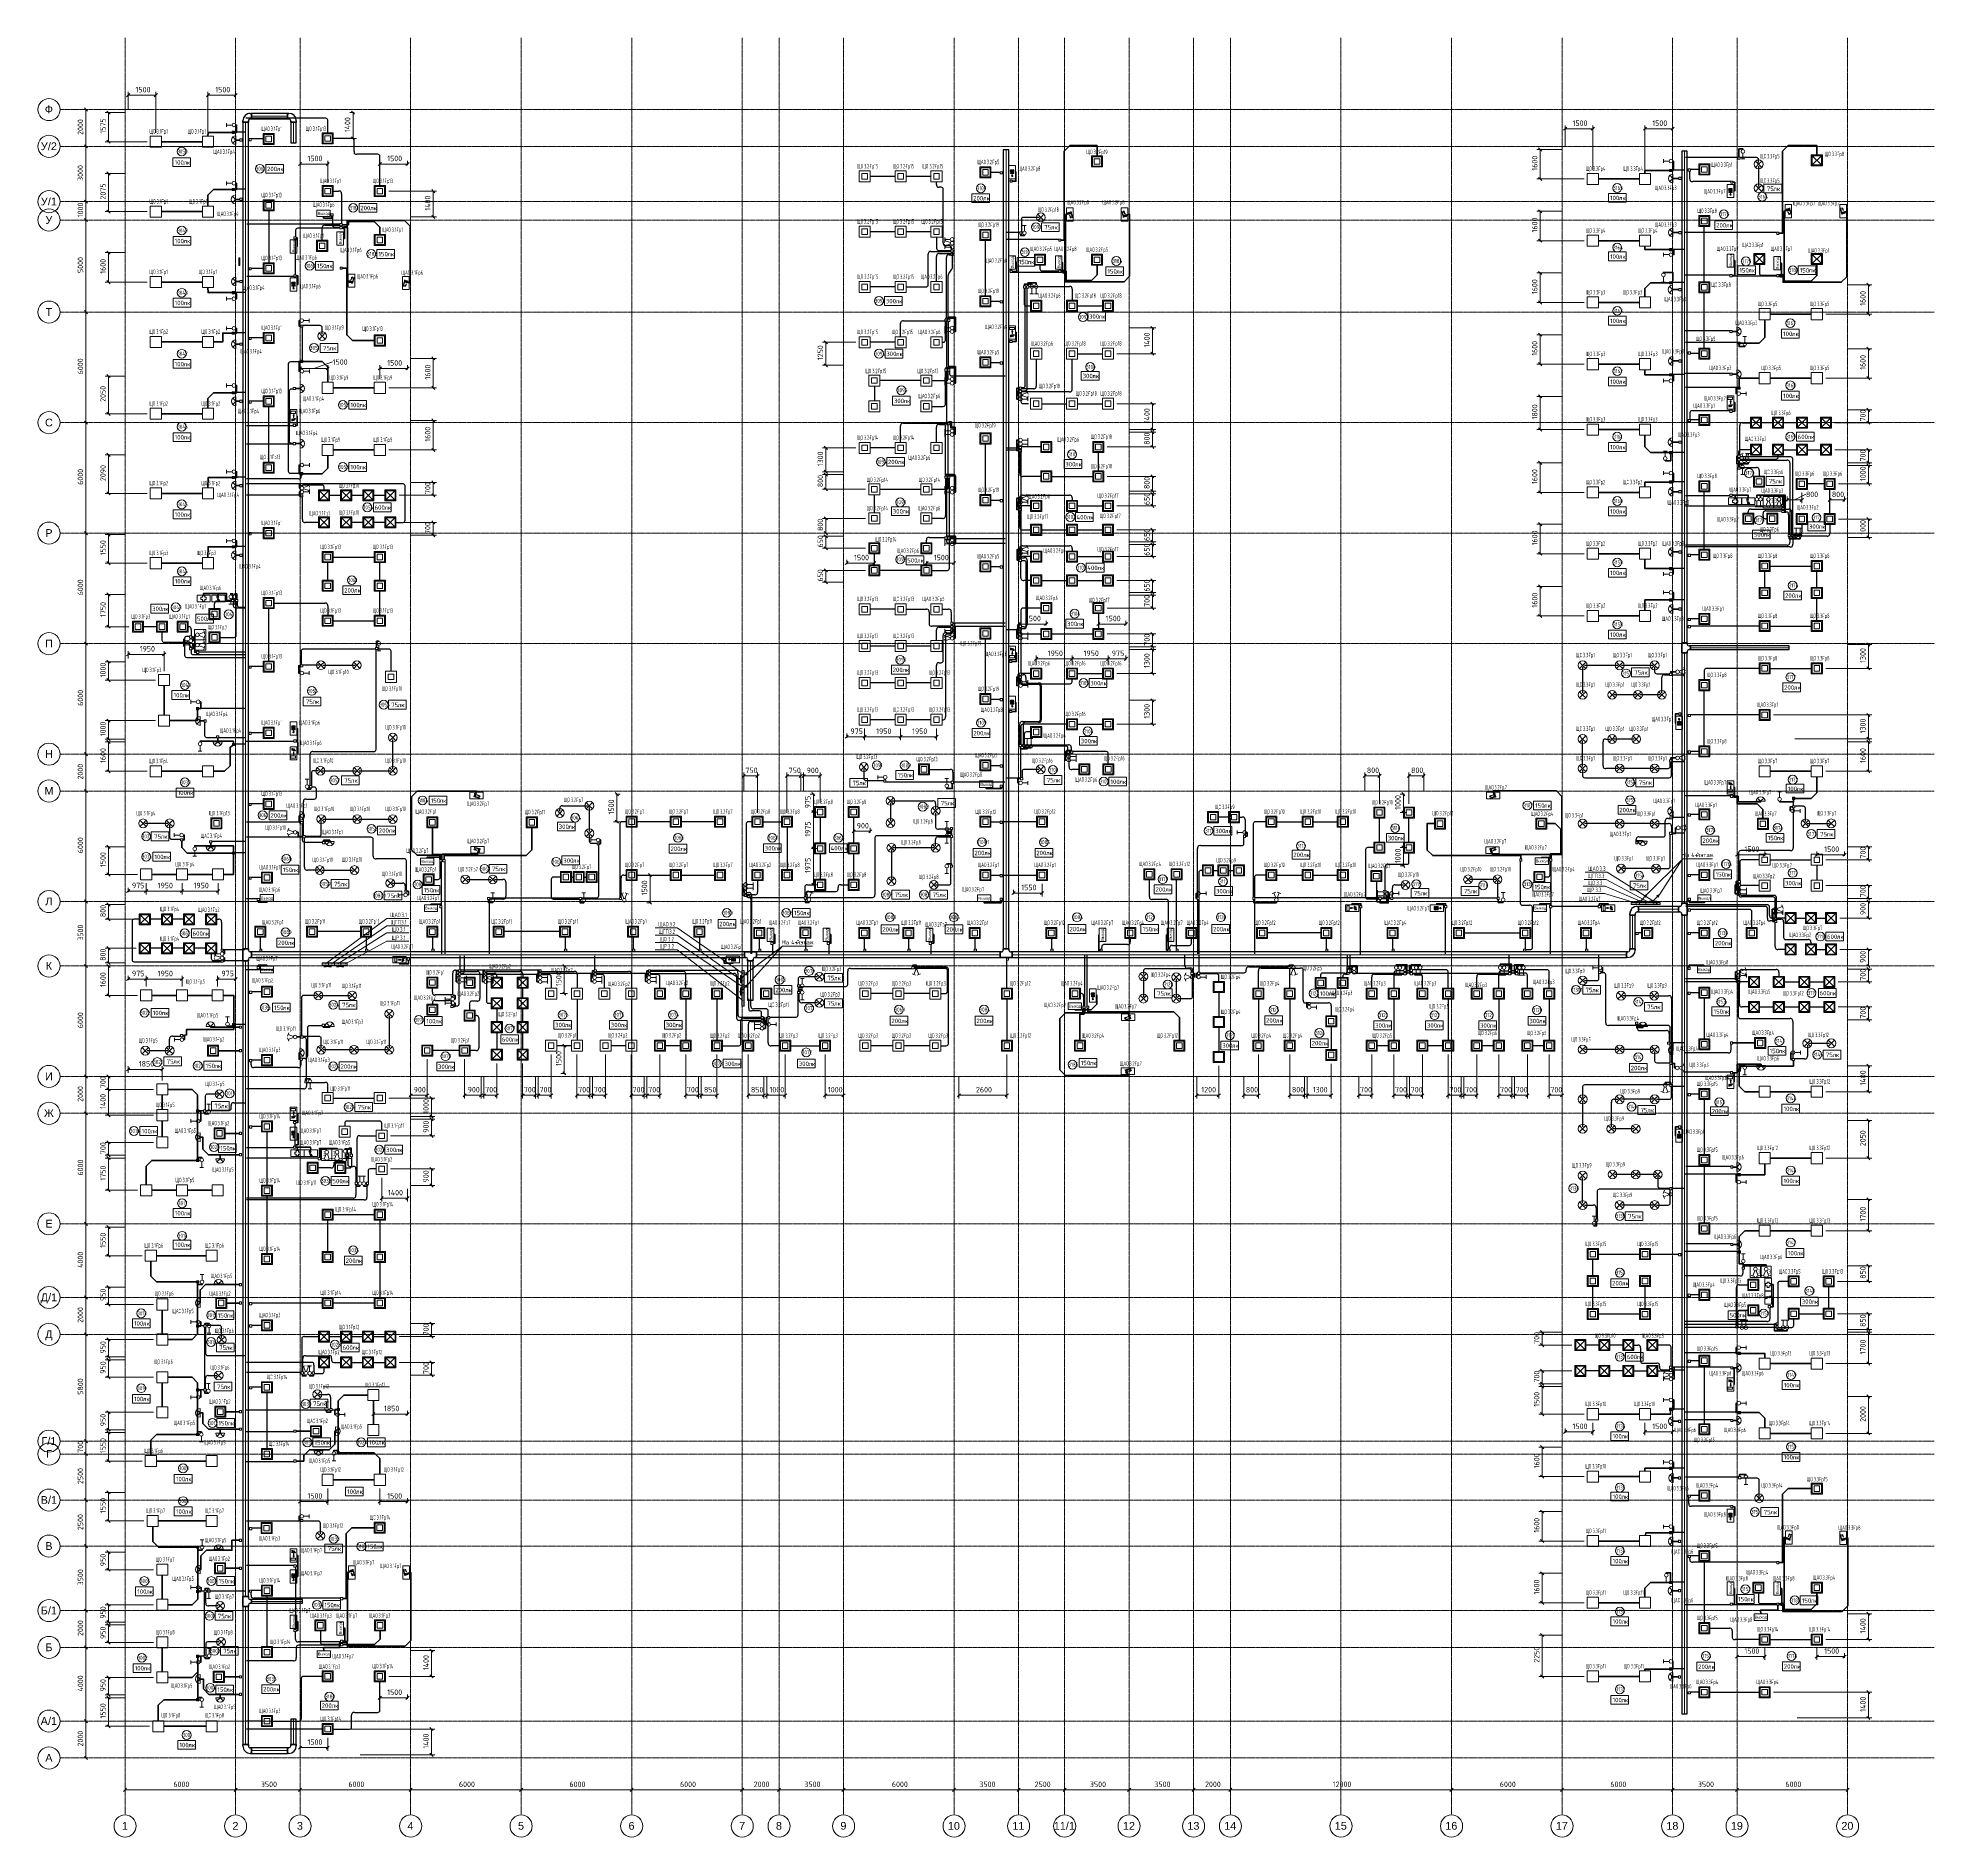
# Model space of a CAD drawing. Header units: millimetres. Extents: x -4730 to 98194, y -4296 to 93388.
import ezdxf

# ---------------------------------------------------------------- set-up
doc = ezdxf.new("R2010")
doc.units = ezdxf.units.MM
doc.linetypes.add('Линия сетки', pattern=[22.225, 12.7, -3.175, 3.175, -3.175])
doc.linetypes.add('Скрытая 0_75', pattern=[1.5, 0.75, -0.75])
for name, color, linetype, lineweight, true_color in [('Кабельные лотки', 5, 'Continuous', 25, 0x0000ff), ('Короба', 7, 'Continuous', 25, 0x008000), ('Опуск', 7, 'Скрытая 0_75', 18, 0x007f00), ('Соединительные детали кабельных лотков', 5, 'Continuous', 25, 0x0000ff), ('Соединительные детали коробов', 7, 'Continuous', 25, 0x008000), ('Типовые аннотации', 5, 'Continuous', 18, 0x0000ff), ('Уклон', 7, 'Continuous', 18, 0x007f00)]:
    doc.layers.add(name, color=color, linetype=linetype, lineweight=lineweight, true_color=true_color)
for name, color, linetype, lineweight in [('Марки обобщенной модели', 7, 'Continuous', 9), ('Марки помещений', 7, 'Continuous', 9), ('Марки силовых электроприборов', 7, 'Continuous', 9), ('Марки электрооборудования', 7, 'Continuous', 9), ('Осевая линия', 7, 'Continuous', 18), ('Оси', 7, 'Continuous', 9), ('Провода', 7, 'Continuous', 35), ('Размеры', 7, 'Continuous', 9), ('Размеры-120', 7, 'Continuous', 9), ('Текстовые примечания', 7, 'Continuous', 9), ('Тонкие линии', 7, 'Continuous', 9)]:
    doc.layers.add(name, color=color, linetype=linetype, lineweight=lineweight)
doc.styles.add('Arial', font='arial.ttf', dxfattribs={"height": 156})
doc.styles.add('Arial_1', font='arial.ttf', dxfattribs={"height": 420})
doc.styles.add('GOST Common', font='GOST_Common.ttf', dxfattribs={"width": 0.6, "height": 240})
doc.styles.add('GOST Common_1', font='GOST_Common.ttf', dxfattribs={"width": 0.9, "height": 300})
doc.styles.add('GOST Common_2', font='GOST_Common.ttf', dxfattribs={"width": 0.8, "height": 216})
doc.styles.add('GOST Common_3', font='GOST_Common.ttf', dxfattribs={"height": 240})
doc.styles.add('GOST Common_4', font='GOST_Common.ttf', dxfattribs={"width": 0.7, "height": 240})
doc.styles.add('GOST Common_5', font='GOST_Common.ttf', dxfattribs={"width": 0.9, "height": 240})
doc.dimstyles.new('ADSK_Проверочный', dxfattribs={"dimscale": 304.8, "dimtxt": 301.714499, "dimasz": 0.556693, "dimexe": 0.590551, "dimexo": 0.590551, "dimgap": 0.19685, "dimtad": 1, "dimdec": 3, "dimrnd": 0.001, "dimdsep": 46, "dimtxsty": 'GOST Common_1', "dimblk1": 'OBLIQUE', "dimblk2": 'OBLIQUE', "dimsah": 1, "dimcen": 0.09, "dimazin": 0, "dimtfac": 1, "dimtdec": 4, "dimtix": 1, "dimtmove": 0, "dimatfit": 3, "dimfxl": 1, "dimtvp": 1, "dimtolj": 1, "dimtzin": 0, "dimarcsym": 2})
doc.dimstyles.new('ADSK_Проверочный_1', dxfattribs={"dimscale": 304.8, "dimtxt": 301.714499, "dimasz": 0.556693, "dimexe": 0.590551, "dimexo": 0.590551, "dimgap": 0.19685, "dimtad": 1, "dimdec": 3, "dimrnd": 0.001, "dimdsep": 46, "dimtxsty": 'GOST Common_1', "dimblk1": 'OBLIQUE', "dimblk2": 'OBLIQUE', "dimsah": 1, "dimcen": 0.09, "dimazin": 0, "dimtfac": 1, "dimtdec": 4, "dimtix": 1, "dimtmove": 1, "dimatfit": 3, "dimfxl": 1, "dimtvp": 1, "dimtolj": 1, "dimtzin": 0, "dimarcsym": 2})

# ---------------------------------------------------------------- blocks, each defined once
blk = doc.blocks.new('M_Горизонтальный тройник для канального - Радиус 100 мм-2474834-3-й этаж')
at = {"layer": 'Соединительные детали кабельных лотков'}
for p, q in [((325, 150), (-325, 150)), ((-325, 150), (-325, -150)), ((-325, -150), (-325, 150)), ((-325, 150), (325, 150)), ((-325, 150), (-325, 150)), ((325, -150), (325, 150)), ((325, 150), (325, -150)), ((325, 150), (325, 150)), ((-325, -150), (-250, -150)), ((-250, -150), (-325, -150)), ((-325, -150), (-325, -150)), ((-150, -250), (-150, -325)), ((-150, -325), (-150, -250)), ((-150, -325), (150, -325)), ((150, -325), (-150, -325)), ((-150, -325), (-150, -325)), ((150, -325), (150, -250)), ((150, -250), (150, -325)), ((150, -325), (150, -325)), ((250, -150), (325, -150)), ((325, -150), (250, -150)), ((325, -150), (325, -150))]:
    blk.add_line(p, q, dxfattribs=at)
for centre, start, end in [((-250, -250), 0, 90), ((-250, -250), 0, 90), ((250, -250), 90, 180), ((250, -250), 90, 180)]:
    blk.add_arc(centre, 100, start, end, dxfattribs=at)
blk = doc.blocks.new('M_Горизонтальный изгиб-колено для канального - Стандартная-2475426-3-й этаж')
at = {"layer": 'Соединительные детали кабельных лотков'}
for p, q in [((-325, 150), (-325, 150)), ((-325, 150), (-325, -150)), ((-325, -150), (-325, 150)), ((-325, 150), (-250, 150)), ((-250, 150), (-325, 150)), ((-150, 250), (-150, 325)), ((150, 325), (-150, 325)), ((-150, 325), (150, 325)), ((-150, 325), (-150, 325)), ((-150, 325), (-150, 250)), ((150, 250), (150, 325)), ((150, 325), (150, 325)), ((150, 325), (150, 250)), ((-325, -150), (-325, -150)), ((-250, -150), (-325, -150)), ((-250, -150), (-325, -150))]:
    blk.add_line(p, q, dxfattribs=at)
for radius, end in [(100, 360), (400, 360), (100, 0), (400, 0)]:
    blk.add_arc((-250, 250), radius, 270, end, dxfattribs=at)
blk = doc.blocks.new('M_Короб_ отвод - Плоский торец - ПВХ - Стандартная-2386742-3-й этаж')
at = {"layer": 'Соединительные детали коробов'}
for p, q in [((0, 111.95), (0, 150.05)), ((-150.05, 0), (-111.95, 0))]:
    blk.add_line(p, q, dxfattribs=at)
blk.add_arc((-111.95, 111.95), 111.95, 270, 0, dxfattribs=at)
blk = doc.blocks.new('M_Короб_ отвод - Плоский торец - ПВХ - Стандартная-3007379-3-й этаж')
at = {"layer": 'Соединительные детали коробов'}
for p, q in [((29, 20), (60, 42)), ((-73, 0), (-35, 0))]:
    blk.add_line(p, q, dxfattribs=at)
blk.add_arc((-35, 112), 112, 270, 305, dxfattribs=at)
blk = doc.blocks.new('M_Горизонтальный тройник для канального - Радиус 100 мм-2745902-3-й этаж')
at = {"layer": 'Соединительные детали кабельных лотков'}
for p, q in [((275, 150), (-275, 150)), ((-275, 150), (-275, -150)), ((-275, -150), (-275, 150)), ((-275, 150), (275, 150)), ((-275, 150), (-275, 150)), ((275, -150), (275, 150)), ((275, 150), (275, -150)), ((275, 150), (275, 150)), ((-275, -150), (-200, -150)), ((-200, -150), (-275, -150)), ((-275, -150), (-275, -150)), ((-100, -250), (-100, -325)), ((-100, -325), (-100, -250)), ((-100, -325), (100, -325)), ((100, -325), (-100, -325)), ((-100, -325), (-100, -325)), ((100, -325), (100, -250)), ((100, -250), (100, -325)), ((100, -325), (100, -325)), ((200, -150), (275, -150)), ((275, -150), (200, -150)), ((275, -150), (275, -150))]:
    blk.add_line(p, q, dxfattribs=at)
for centre, start, end in [((-200, -250), 0, 90), ((-200, -250), 0, 90), ((200, -250), 90, 180), ((200, -250), 90, 180)]:
    blk.add_arc(centre, 100, start, end, dxfattribs=at)
blk = doc.blocks.new('Ось сетки - Заголовок сетки - Окружность 5 мм-1145995-3-й этаж')
at = {"layer": 'Оси'}
blk.add_circle((0, 0), 5, dxfattribs=at)
blk = doc.blocks.new('DIMBLOCK1-3-й этаж')
at = {"layer": 'Размеры-120'}
for p, q in [((0, -1733), (-85, -1818)), ((0, -1793), (0, -1553)), ((0, -1733), (85, -1648)), ((0, -1733), (6000, -1733)), ((0, -1733), (0, -1793)), ((6000, -1733), (5915, -1818)), ((6000, -1793), (6000, -1553)), ((6000, -1733), (6085, -1648)), ((6000, -1733), (6000, -1793))]:
    blk.add_line(p, q, dxfattribs=at)
at = {"layer": 'Размеры-120', "color": 0, "insert": (2622, -1281), "char_height": 300, "width": 908.21, "attachment_point": 1, "line_spacing_factor": 1.022761, "style": 'GOST Common_1'}
blk.add_mtext('6000', dxfattribs=at)
blk = doc.blocks.new('_Oblique')
at = {"color": 0, "linetype": 'ByBlock', "lineweight": -2}
blk.add_line((-0.5, -0.5), (0.5, 0.5), dxfattribs=at)
blk = doc.blocks.new('DIMBLOCK2-3-й этаж')
at = {"layer": 'Размеры-120'}
for p, q in [((6000, -1733), (5915, -1818)), ((6000, -1793), (6000, -1553)), ((6000, -1733), (6085, -1648)), ((6000, -1733), (9500, -1733)), ((6000, -1733), (6000, -1793)), ((9500, -1733), (9415, -1818)), ((9500, -1793), (9500, -1553)), ((9500, -1733), (9585, -1648)), ((9500, -1733), (9500, -1793))]:
    blk.add_line(p, q, dxfattribs=at)
at = {"layer": 'Размеры-120', "color": 0, "insert": (7372, -1281), "char_height": 300, "width": 908.21, "attachment_point": 1, "line_spacing_factor": 1.022761, "style": 'GOST Common_1'}
blk.add_mtext('3500', dxfattribs=at)
blk = doc.blocks.new('DIMBLOCK3-3-й этаж')
at = {"layer": 'Размеры-120'}
for p, q in [((9500, -1733), (9415, -1818)), ((9500, -1793), (9500, -1553)), ((9500, -1733), (9585, -1648)), ((9500, -1733), (15500, -1733)), ((9500, -1733), (9500, -1793)), ((15500, -1733), (15415, -1818)), ((15500, -1793), (15500, -1553)), ((15500, -1733), (15585, -1648)), ((15500, -1733), (15500, -1793))]:
    blk.add_line(p, q, dxfattribs=at)
at = {"layer": 'Размеры-120', "color": 0, "insert": (12122, -1281), "char_height": 300, "width": 908.21, "attachment_point": 1, "line_spacing_factor": 1.022761, "style": 'GOST Common_1'}
blk.add_mtext('6000', dxfattribs=at)
blk = doc.blocks.new('DIMBLOCK4-3-й этаж')
at = {"layer": 'Размеры-120'}
for p, q in [((15500, -1733), (15415, -1818)), ((15500, -1793), (15500, -1553)), ((15500, -1733), (15585, -1648)), ((15500, -1733), (21500, -1733)), ((15500, -1733), (15500, -1793)), ((21500, -1733), (21415, -1818)), ((21500, -1793), (21500, -1553)), ((21500, -1733), (21585, -1648)), ((21500, -1733), (21500, -1793))]:
    blk.add_line(p, q, dxfattribs=at)
at = {"layer": 'Размеры-120', "color": 0, "insert": (18122, -1281), "char_height": 300, "width": 908.21, "attachment_point": 1, "line_spacing_factor": 1.022761, "style": 'GOST Common_1'}
blk.add_mtext('6000', dxfattribs=at)
blk = doc.blocks.new('DIMBLOCK5-3-й этаж')
at = {"layer": 'Размеры-120'}
for p, q in [((21500, -1733), (21415, -1818)), ((21500, -1793), (21500, -1553)), ((21500, -1733), (21585, -1648)), ((21500, -1733), (27500, -1733)), ((21500, -1733), (21500, -1793)), ((27500, -1733), (27415, -1818)), ((27500, -1793), (27500, -1553)), ((27500, -1733), (27585, -1648)), ((27500, -1733), (27500, -1793))]:
    blk.add_line(p, q, dxfattribs=at)
at = {"layer": 'Размеры-120', "color": 0, "insert": (24122, -1281), "char_height": 300, "width": 908.21, "attachment_point": 1, "line_spacing_factor": 1.022761, "style": 'GOST Common_1'}
blk.add_mtext('6000', dxfattribs=at)
blk = doc.blocks.new('DIMBLOCK6-3-й этаж')
at = {"layer": 'Размеры-120'}
for p, q in [((27500, -1733), (27415, -1818)), ((27500, -1793), (27500, -1553)), ((27500, -1733), (27585, -1648)), ((27500, -1733), (33500, -1733)), ((27500, -1733), (27500, -1793)), ((33500, -1733), (33415, -1818)), ((33500, -1793), (33500, -1553)), ((33500, -1733), (33585, -1648)), ((33500, -1733), (33500, -1793))]:
    blk.add_line(p, q, dxfattribs=at)
at = {"layer": 'Размеры-120', "color": 0, "insert": (30122, -1281), "char_height": 300, "width": 908.21, "attachment_point": 1, "line_spacing_factor": 1.022761, "style": 'GOST Common_1'}
blk.add_mtext('6000', dxfattribs=at)
blk = doc.blocks.new('DIMBLOCK7-3-й этаж')
at = {"layer": 'Размеры-120'}
for p, q in [((33500, -1733), (33415, -1818)), ((33500, -1793), (33500, -1553)), ((33500, -1733), (33585, -1648)), ((33500, -1733), (35500, -1733)), ((33500, -1733), (33500, -1793)), ((35500, -1733), (35415, -1818)), ((35500, -1793), (35500, -1553)), ((35500, -1733), (35585, -1648)), ((35500, -1733), (35500, -1793))]:
    blk.add_line(p, q, dxfattribs=at)
at = {"layer": 'Размеры-120', "color": 0, "insert": (34122, -1281), "char_height": 300, "width": 908.21, "attachment_point": 1, "line_spacing_factor": 1.022761, "style": 'GOST Common_1'}
blk.add_mtext('2000', dxfattribs=at)
blk = doc.blocks.new('DIMBLOCK8-3-й этаж')
at = {"layer": 'Размеры-120'}
for p, q in [((35500, -1733), (35415, -1818)), ((35500, -1793), (35500, -1553)), ((35500, -1733), (35585, -1648)), ((35500, -1733), (39000, -1733)), ((35500, -1733), (35500, -1793)), ((39000, -1733), (38915, -1818)), ((39000, -1793), (39000, -1553)), ((39000, -1733), (39085, -1648)), ((39000, -1733), (39000, -1793))]:
    blk.add_line(p, q, dxfattribs=at)
at = {"layer": 'Размеры-120', "color": 0, "insert": (36872, -1281), "char_height": 300, "width": 908.21, "attachment_point": 1, "line_spacing_factor": 1.022761, "style": 'GOST Common_1'}
blk.add_mtext('3500', dxfattribs=at)
blk = doc.blocks.new('DIMBLOCK9-3-й этаж')
at = {"layer": 'Размеры-120'}
for p, q in [((39000, -1733), (38915, -1818)), ((39000, -1793), (39000, -1553)), ((39000, -1733), (39085, -1648)), ((39000, -1733), (45000, -1733)), ((39000, -1733), (39000, -1793)), ((45000, -1733), (44915, -1818)), ((45000, -1793), (45000, -1553)), ((45000, -1733), (45085, -1648)), ((45000, -1733), (45000, -1793))]:
    blk.add_line(p, q, dxfattribs=at)
at = {"layer": 'Размеры-120', "color": 0, "insert": (41622, -1281), "char_height": 300, "width": 908.21, "attachment_point": 1, "line_spacing_factor": 1.022761, "style": 'GOST Common_1'}
blk.add_mtext('6000', dxfattribs=at)
blk = doc.blocks.new('DIMBLOCK10-3-й этаж')
at = {"layer": 'Размеры-120'}
for p, q in [((45000, -1733), (44915, -1818)), ((45000, -1793), (45000, -1553)), ((45000, -1733), (45085, -1648)), ((45000, -1733), (48500, -1733)), ((45000, -1733), (45000, -1793)), ((48500, -1733), (48415, -1818)), ((48500, -1793), (48500, -1553)), ((48500, -1733), (48585, -1648)), ((48500, -1733), (48500, -1793))]:
    blk.add_line(p, q, dxfattribs=at)
at = {"layer": 'Размеры-120', "color": 0, "insert": (46372, -1281), "char_height": 300, "width": 908.21, "attachment_point": 1, "line_spacing_factor": 1.022761, "style": 'GOST Common_1'}
blk.add_mtext('3500', dxfattribs=at)
blk = doc.blocks.new('DIMBLOCK11-3-й этаж')
at = {"layer": 'Размеры-120'}
for p, q in [((48500, -1733), (48415, -1818)), ((48500, -1793), (48500, -1553)), ((48500, -1733), (48585, -1648)), ((48500, -1733), (51000, -1733)), ((48500, -1733), (48500, -1793)), ((51000, -1733), (50915, -1818)), ((51000, -1793), (51000, -1553)), ((51000, -1733), (51085, -1648)), ((51000, -1733), (51000, -1793))]:
    blk.add_line(p, q, dxfattribs=at)
at = {"layer": 'Размеры-120', "color": 0, "insert": (49372, -1281), "char_height": 300, "width": 908.21, "attachment_point": 1, "line_spacing_factor": 1.022761, "style": 'GOST Common_1'}
blk.add_mtext('2500', dxfattribs=at)
blk = doc.blocks.new('DIMBLOCK12-3-й этаж')
at = {"layer": 'Размеры-120'}
for p, q in [((51000, -1733), (50915, -1818)), ((51000, -1793), (51000, -1553)), ((51000, -1733), (51085, -1648)), ((51000, -1733), (54500, -1733)), ((51000, -1733), (51000, -1793)), ((54500, -1733), (54415, -1818)), ((54500, -1793), (54500, -1553)), ((54500, -1733), (54585, -1648)), ((54500, -1733), (54500, -1793))]:
    blk.add_line(p, q, dxfattribs=at)
at = {"layer": 'Размеры-120', "color": 0, "insert": (52372, -1281), "char_height": 300, "width": 908.21, "attachment_point": 1, "line_spacing_factor": 1.022761, "style": 'GOST Common_1'}
blk.add_mtext('3500', dxfattribs=at)
blk = doc.blocks.new('DIMBLOCK13-3-й этаж')
at = {"layer": 'Размеры-120'}
for p, q in [((54500, -1733), (54415, -1818)), ((54500, -1793), (54500, -1553)), ((54500, -1733), (54585, -1648)), ((54500, -1733), (58000, -1733)), ((54500, -1733), (54500, -1793)), ((58000, -1733), (57915, -1818)), ((58000, -1793), (58000, -1553)), ((58000, -1733), (58085, -1648)), ((58000, -1733), (58000, -1793))]:
    blk.add_line(p, q, dxfattribs=at)
at = {"layer": 'Размеры-120', "color": 0, "insert": (55872, -1281), "char_height": 300, "width": 908.21, "attachment_point": 1, "line_spacing_factor": 1.022761, "style": 'GOST Common_1'}
blk.add_mtext('3500', dxfattribs=at)
blk = doc.blocks.new('DIMBLOCK14-3-й этаж')
at = {"layer": 'Размеры-120'}
for p, q in [((58000, -1733), (57915, -1818)), ((58000, -1793), (58000, -1553)), ((58000, -1733), (58085, -1648)), ((58000, -1733), (60000, -1733)), ((58000, -1733), (58000, -1793)), ((60000, -1733), (59915, -1818)), ((60000, -1793), (60000, -1553)), ((60000, -1733), (60085, -1648)), ((60000, -1733), (60000, -1793))]:
    blk.add_line(p, q, dxfattribs=at)
at = {"layer": 'Размеры-120', "color": 0, "insert": (58622, -1281), "char_height": 300, "width": 908.21, "attachment_point": 1, "line_spacing_factor": 1.022761, "style": 'GOST Common_1'}
blk.add_mtext('2000', dxfattribs=at)
blk = doc.blocks.new('DIMBLOCK15-3-й этаж')
at = {"layer": 'Размеры-120'}
for p, q in [((60000, -1733), (59915, -1818)), ((60000, -1793), (60000, -1553)), ((60000, -1733), (60085, -1648)), ((60000, -1733), (72000, -1733)), ((60000, -1733), (60000, -1793)), ((72000, -1733), (71915, -1818)), ((72000, -1793), (72000, -1553)), ((72000, -1733), (72085, -1648)), ((72000, -1733), (72000, -1793))]:
    blk.add_line(p, q, dxfattribs=at)
at = {"layer": 'Размеры-120', "color": 0, "insert": (65555, -1281), "char_height": 300, "width": 1067.76, "attachment_point": 1, "line_spacing_factor": 1.022761, "style": 'GOST Common_1'}
blk.add_mtext('12000', dxfattribs=at)
blk = doc.blocks.new('DIMBLOCK16-3-й этаж')
at = {"layer": 'Размеры-120'}
for p, q in [((72000, -1733), (71915, -1818)), ((72000, -1793), (72000, -1553)), ((72000, -1733), (72085, -1648)), ((72000, -1733), (78000, -1733)), ((72000, -1733), (72000, -1793)), ((78000, -1733), (77915, -1818)), ((78000, -1793), (78000, -1553)), ((78000, -1733), (78085, -1648)), ((78000, -1733), (78000, -1793))]:
    blk.add_line(p, q, dxfattribs=at)
at = {"layer": 'Размеры-120', "color": 0, "insert": (74622, -1281), "char_height": 300, "width": 908.21, "attachment_point": 1, "line_spacing_factor": 1.022761, "style": 'GOST Common_1'}
blk.add_mtext('6000', dxfattribs=at)
blk = doc.blocks.new('DIMBLOCK17-3-й этаж')
at = {"layer": 'Размеры-120'}
for p, q in [((78000, -1733), (77915, -1818)), ((78000, -1793), (78000, -1553)), ((78000, -1733), (78085, -1648)), ((78000, -1733), (84000, -1733)), ((78000, -1733), (78000, -1793)), ((84000, -1733), (83915, -1818)), ((84000, -1793), (84000, -1553)), ((84000, -1733), (84085, -1648)), ((84000, -1733), (84000, -1793))]:
    blk.add_line(p, q, dxfattribs=at)
at = {"layer": 'Размеры-120', "color": 0, "insert": (80622, -1281), "char_height": 300, "width": 908.21, "attachment_point": 1, "line_spacing_factor": 1.022761, "style": 'GOST Common_1'}
blk.add_mtext('6000', dxfattribs=at)
blk = doc.blocks.new('DIMBLOCK18-3-й этаж')
at = {"layer": 'Размеры-120'}
for p, q in [((84000, -1733), (83915, -1818)), ((84000, -1793), (84000, -1553)), ((84000, -1733), (84085, -1648)), ((84000, -1733), (87500, -1733)), ((84000, -1733), (84000, -1793)), ((87500, -1733), (87415, -1818)), ((87500, -1793), (87500, -1553)), ((87500, -1733), (87585, -1648)), ((87500, -1733), (87500, -1793))]:
    blk.add_line(p, q, dxfattribs=at)
at = {"layer": 'Размеры-120', "color": 0, "insert": (85372, -1281), "char_height": 300, "width": 908.21, "attachment_point": 1, "line_spacing_factor": 1.022761, "style": 'GOST Common_1'}
blk.add_mtext('3500', dxfattribs=at)
blk = doc.blocks.new('DIMBLOCK19-3-й этаж')
at = {"layer": 'Размеры-120'}
for p, q in [((87500, -1733), (87415, -1818)), ((87500, -1793), (87500, -1553)), ((87500, -1733), (87585, -1648)), ((87500, -1733), (93500, -1733)), ((87500, -1733), (87500, -1793)), ((93500, -1733), (93415, -1818)), ((93500, -1793), (93500, -1553)), ((93500, -1733), (93585, -1648)), ((93500, -1733), (93500, -1793))]:
    blk.add_line(p, q, dxfattribs=at)
at = {"layer": 'Размеры-120', "color": 0, "insert": (90122, -1281), "char_height": 300, "width": 908.21, "attachment_point": 1, "line_spacing_factor": 1.022761, "style": 'GOST Common_1'}
blk.add_mtext('6000', dxfattribs=at)
blk = doc.blocks.new('DIMBLOCK20-3-й этаж')
at = {"layer": 'Размеры-120'}
for p, q in [((-2122, 2000), (-2207, 2085)), ((-2062, 2000), (-2302, 2000)), ((-2122, 0), (-2122, 2000)), ((-2122, 2000), (-2037, 1915)), ((-2122, 2000), (-2062, 2000)), ((-2062, 0), (-2302, 0)), ((-2122, 0), (-2207, 85)), ((-2122, 0), (-2037, -85)), ((-2122, 0), (-2062, 0))]:
    blk.add_line(p, q, dxfattribs=at)
at = {"layer": 'Размеры-120', "color": 0, "insert": (-2574, 622), "char_height": 300, "width": 908.21, "attachment_point": 1, "rotation": 90, "line_spacing_factor": 1.022761, "style": 'GOST Common_1'}
blk.add_mtext('2000', dxfattribs=at)
blk = doc.blocks.new('DIMBLOCK21-3-й этаж')
at = {"layer": 'Размеры-120'}
for p, q in [((-2062, 6000), (-2302, 6000)), ((-2122, 6000), (-2207, 6085)), ((-2122, 2000), (-2122, 6000)), ((-2122, 6000), (-2037, 5915)), ((-2122, 6000), (-2062, 6000)), ((-2122, 2000), (-2207, 2085)), ((-2062, 2000), (-2302, 2000)), ((-2122, 2000), (-2037, 1915)), ((-2122, 2000), (-2062, 2000))]:
    blk.add_line(p, q, dxfattribs=at)
at = {"layer": 'Размеры-120', "color": 0, "insert": (-2574, 3609), "char_height": 300, "width": 938.89, "attachment_point": 1, "rotation": 90, "line_spacing_factor": 1.022761, "style": 'GOST Common_1'}
blk.add_mtext('4000', dxfattribs=at)
blk = doc.blocks.new('DIMBLOCK22-3-й этаж')
at = {"layer": 'Размеры-120'}
for p, q in [((-2062, 8000), (-2302, 8000)), ((-2122, 8000), (-2207, 8085)), ((-2122, 6000), (-2122, 8000)), ((-2122, 8000), (-2037, 7915)), ((-2122, 8000), (-2062, 8000)), ((-2062, 6000), (-2302, 6000)), ((-2122, 6000), (-2207, 6085)), ((-2122, 6000), (-2037, 5915)), ((-2122, 6000), (-2062, 6000))]:
    blk.add_line(p, q, dxfattribs=at)
at = {"layer": 'Размеры-120', "color": 0, "insert": (-2574, 6622), "char_height": 300, "width": 908.21, "attachment_point": 1, "rotation": 90, "line_spacing_factor": 1.022761, "style": 'GOST Common_1'}
blk.add_mtext('2000', dxfattribs=at)
blk = doc.blocks.new('DIMBLOCK23-3-й этаж')
at = {"layer": 'Размеры-120'}
for p, q in [((-2062, 11500), (-2302, 11500)), ((-2122, 11500), (-2207, 11585)), ((-2122, 8000), (-2122, 11500)), ((-2122, 11500), (-2037, 11415)), ((-2122, 11500), (-2062, 11500)), ((-2062, 8000), (-2302, 8000)), ((-2122, 8000), (-2207, 8085)), ((-2122, 8000), (-2037, 7915)), ((-2122, 8000), (-2062, 8000))]:
    blk.add_line(p, q, dxfattribs=at)
at = {"layer": 'Размеры-120', "color": 0, "insert": (-2574, 9372), "char_height": 300, "width": 908.21, "attachment_point": 1, "rotation": 90, "line_spacing_factor": 1.022761, "style": 'GOST Common_1'}
blk.add_mtext('3500', dxfattribs=at)
blk = doc.blocks.new('DIMBLOCK24-3-й этаж')
at = {"layer": 'Размеры-120'}
for p, q in [((-2062, 14000), (-2302, 14000)), ((-2122, 14000), (-2207, 14085)), ((-2122, 11500), (-2122, 14000)), ((-2122, 14000), (-2037, 13915)), ((-2122, 14000), (-2062, 14000)), ((-2062, 11500), (-2302, 11500)), ((-2122, 11500), (-2207, 11585)), ((-2122, 11500), (-2037, 11415)), ((-2122, 11500), (-2062, 11500))]:
    blk.add_line(p, q, dxfattribs=at)
at = {"layer": 'Размеры-120', "color": 0, "insert": (-2574, 12372), "char_height": 300, "width": 908.21, "attachment_point": 1, "rotation": 90, "line_spacing_factor": 1.022761, "style": 'GOST Common_1'}
blk.add_mtext('2500', dxfattribs=at)
blk = doc.blocks.new('DIMBLOCK25-3-й этаж')
at = {"layer": 'Размеры-120'}
for p, q in [((-2062, 16500), (-2302, 16500)), ((-2122, 16500), (-2207, 16585)), ((-2122, 14000), (-2122, 16500)), ((-2122, 16500), (-2037, 16415)), ((-2122, 16500), (-2062, 16500)), ((-2062, 14000), (-2302, 14000)), ((-2122, 14000), (-2207, 14085)), ((-2122, 14000), (-2037, 13915)), ((-2122, 14000), (-2062, 14000))]:
    blk.add_line(p, q, dxfattribs=at)
at = {"layer": 'Размеры-120', "color": 0, "insert": (-2574, 14872), "char_height": 300, "width": 908.21, "attachment_point": 1, "rotation": 90, "line_spacing_factor": 1.022761, "style": 'GOST Common_1'}
blk.add_mtext('2500', dxfattribs=at)
blk = doc.blocks.new('DIMBLOCK26-3-й этаж')
at = {"layer": 'Размеры-120'}
for p, q in [((-2062, 17200), (-2302, 17200)), ((-2062, 16500), (-2302, 16500)), ((-2122, 17200), (-2207, 17285)), ((-2122, 16500), (-2207, 16585)), ((-2122, 16500), (-2122, 17200)), ((-2122, 17200), (-2037, 17115)), ((-2122, 17200), (-2062, 17200)), ((-2122, 16500), (-2037, 16415)), ((-2122, 16500), (-2062, 16500))]:
    blk.add_line(p, q, dxfattribs=at)
at = {"layer": 'Размеры-120', "color": 0, "insert": (-2574, 16566), "char_height": 300, "width": 681.16, "attachment_point": 1, "rotation": 90, "line_spacing_factor": 1.022761, "style": 'GOST Common_1'}
blk.add_mtext('700', dxfattribs=at)
blk = doc.blocks.new('DIMBLOCK27-3-й этаж')
at = {"layer": 'Размеры-120'}
for p, q in [((-2062, 23000), (-2302, 23000)), ((-2122, 23000), (-2207, 23085)), ((-2122, 17200), (-2122, 23000)), ((-2122, 23000), (-2037, 22915)), ((-2122, 23000), (-2062, 23000)), ((-2062, 17200), (-2302, 17200)), ((-2122, 17200), (-2207, 17285)), ((-2122, 17200), (-2037, 17115)), ((-2122, 17200), (-2062, 17200))]:
    blk.add_line(p, q, dxfattribs=at)
at = {"layer": 'Размеры-120', "color": 0, "insert": (-2574, 19722), "char_height": 300, "width": 908.21, "attachment_point": 1, "rotation": 90, "line_spacing_factor": 1.022761, "style": 'GOST Common_1'}
blk.add_mtext('5800', dxfattribs=at)
blk = doc.blocks.new('DIMBLOCK28-3-й этаж')
at = {"layer": 'Размеры-120'}
for p, q in [((-2062, 25000), (-2302, 25000)), ((-2122, 25000), (-2207, 25085)), ((-2122, 23000), (-2122, 25000)), ((-2122, 25000), (-2037, 24915)), ((-2122, 25000), (-2062, 25000)), ((-2062, 23000), (-2302, 23000)), ((-2122, 23000), (-2207, 23085)), ((-2122, 23000), (-2037, 22915)), ((-2122, 23000), (-2062, 23000))]:
    blk.add_line(p, q, dxfattribs=at)
at = {"layer": 'Размеры-120', "color": 0, "insert": (-2574, 23622), "char_height": 300, "width": 908.21, "attachment_point": 1, "rotation": 90, "line_spacing_factor": 1.022761, "style": 'GOST Common_1'}
blk.add_mtext('2000', dxfattribs=at)
blk = doc.blocks.new('DIMBLOCK29-3-й этаж')
at = {"layer": 'Размеры-120'}
for p, q in [((-2062, 29000), (-2302, 29000)), ((-2122, 29000), (-2207, 29085)), ((-2122, 25000), (-2122, 29000)), ((-2122, 29000), (-2037, 28915)), ((-2122, 29000), (-2062, 29000)), ((-2062, 25000), (-2302, 25000)), ((-2122, 25000), (-2207, 25085)), ((-2122, 25000), (-2037, 24915)), ((-2122, 25000), (-2062, 25000))]:
    blk.add_line(p, q, dxfattribs=at)
at = {"layer": 'Размеры-120', "color": 0, "insert": (-2574, 26609), "char_height": 300, "width": 938.89, "attachment_point": 1, "rotation": 90, "line_spacing_factor": 1.022761, "style": 'GOST Common_1'}
blk.add_mtext('4000', dxfattribs=at)
blk = doc.blocks.new('DIMBLOCK30-3-й этаж')
at = {"layer": 'Размеры-120'}
for p, q in [((-2062, 35000), (-2302, 35000)), ((-2122, 35000), (-2207, 35085)), ((-2122, 29000), (-2122, 35000)), ((-2122, 35000), (-2037, 34915)), ((-2122, 35000), (-2062, 35000)), ((-2062, 29000), (-2302, 29000)), ((-2122, 29000), (-2207, 29085)), ((-2122, 29000), (-2037, 28915)), ((-2122, 29000), (-2062, 29000))]:
    blk.add_line(p, q, dxfattribs=at)
at = {"layer": 'Размеры-120', "color": 0, "insert": (-2574, 31622), "char_height": 300, "width": 908.21, "attachment_point": 1, "rotation": 90, "line_spacing_factor": 1.022761, "style": 'GOST Common_1'}
blk.add_mtext('6000', dxfattribs=at)
blk = doc.blocks.new('DIMBLOCK31-3-й этаж')
at = {"layer": 'Размеры-120'}
for p, q in [((-2122, 37000), (-2207, 37085)), ((-2062, 37000), (-2302, 37000)), ((-2122, 35000), (-2122, 37000)), ((-2122, 37000), (-2037, 36915)), ((-2122, 37000), (-2062, 37000)), ((-2062, 35000), (-2302, 35000)), ((-2122, 35000), (-2207, 35085)), ((-2122, 35000), (-2037, 34915)), ((-2122, 35000), (-2062, 35000))]:
    blk.add_line(p, q, dxfattribs=at)
at = {"layer": 'Размеры-120', "color": 0, "insert": (-2574, 35622), "char_height": 300, "width": 908.21, "attachment_point": 1, "rotation": 90, "line_spacing_factor": 1.022761, "style": 'GOST Common_1'}
blk.add_mtext('2000', dxfattribs=at)
blk = doc.blocks.new('DIMBLOCK32-3-й этаж')
at = {"layer": 'Размеры-120'}
for p, q in [((-2062, 43000), (-2302, 43000)), ((-2122, 43000), (-2207, 43085)), ((-2122, 37000), (-2122, 43000)), ((-2122, 43000), (-2037, 42915)), ((-2122, 43000), (-2062, 43000)), ((-2122, 37000), (-2207, 37085)), ((-2062, 37000), (-2302, 37000)), ((-2122, 37000), (-2037, 36915)), ((-2122, 37000), (-2062, 37000))]:
    blk.add_line(p, q, dxfattribs=at)
at = {"layer": 'Размеры-120', "color": 0, "insert": (-2574, 39622), "char_height": 300, "width": 908.21, "attachment_point": 1, "rotation": 90, "line_spacing_factor": 1.022761, "style": 'GOST Common_1'}
blk.add_mtext('6000', dxfattribs=at)
blk = doc.blocks.new('DIMBLOCK33-3-й этаж')
at = {"layer": 'Размеры-120'}
for p, q in [((-2062, 46500), (-2302, 46500)), ((-2122, 46500), (-2207, 46585)), ((-2122, 43000), (-2122, 46500)), ((-2122, 46500), (-2037, 46415)), ((-2122, 46500), (-2062, 46500)), ((-2062, 43000), (-2302, 43000)), ((-2122, 43000), (-2207, 43085)), ((-2122, 43000), (-2037, 42915)), ((-2122, 43000), (-2062, 43000))]:
    blk.add_line(p, q, dxfattribs=at)
at = {"layer": 'Размеры-120', "color": 0, "insert": (-2574, 44372), "char_height": 300, "width": 908.21, "attachment_point": 1, "rotation": 90, "line_spacing_factor": 1.022761, "style": 'GOST Common_1'}
blk.add_mtext('3500', dxfattribs=at)
blk = doc.blocks.new('DIMBLOCK34-3-й этаж')
at = {"layer": 'Размеры-120'}
for p, q in [((-2062, 52500), (-2302, 52500)), ((-2122, 52500), (-2207, 52585)), ((-2122, 46500), (-2122, 52500)), ((-2122, 52500), (-2037, 52415)), ((-2122, 52500), (-2062, 52500)), ((-2062, 46500), (-2302, 46500)), ((-2122, 46500), (-2207, 46585)), ((-2122, 46500), (-2037, 46415)), ((-2122, 46500), (-2062, 46500))]:
    blk.add_line(p, q, dxfattribs=at)
at = {"layer": 'Размеры-120', "color": 0, "insert": (-2574, 49122), "char_height": 300, "width": 908.21, "attachment_point": 1, "rotation": 90, "line_spacing_factor": 1.022761, "style": 'GOST Common_1'}
blk.add_mtext('6000', dxfattribs=at)
blk = doc.blocks.new('DIMBLOCK35-3-й этаж')
at = {"layer": 'Размеры-120'}
for p, q in [((-2122, 54500), (-2207, 54585)), ((-2062, 54500), (-2302, 54500)), ((-2122, 52500), (-2122, 54500)), ((-2122, 54500), (-2037, 54415)), ((-2122, 54500), (-2062, 54500)), ((-2062, 52500), (-2302, 52500)), ((-2122, 52500), (-2207, 52585)), ((-2122, 52500), (-2037, 52415)), ((-2122, 52500), (-2062, 52500))]:
    blk.add_line(p, q, dxfattribs=at)
at = {"layer": 'Размеры-120', "color": 0, "insert": (-2574, 53122), "char_height": 300, "width": 908.21, "attachment_point": 1, "rotation": 90, "line_spacing_factor": 1.022761, "style": 'GOST Common_1'}
blk.add_mtext('2000', dxfattribs=at)
blk = doc.blocks.new('DIMBLOCK36-3-й этаж')
at = {"layer": 'Размеры-120'}
for p, q in [((-2062, 60500), (-2302, 60500)), ((-2122, 60500), (-2207, 60585)), ((-2122, 54500), (-2122, 60500)), ((-2122, 60500), (-2037, 60415)), ((-2122, 60500), (-2062, 60500)), ((-2122, 54500), (-2207, 54585)), ((-2062, 54500), (-2302, 54500)), ((-2122, 54500), (-2037, 54415)), ((-2122, 54500), (-2062, 54500))]:
    blk.add_line(p, q, dxfattribs=at)
at = {"layer": 'Размеры-120', "color": 0, "insert": (-2574, 57122), "char_height": 300, "width": 908.21, "attachment_point": 1, "rotation": 90, "line_spacing_factor": 1.022761, "style": 'GOST Common_1'}
blk.add_mtext('6000', dxfattribs=at)
blk = doc.blocks.new('DIMBLOCK37-3-й этаж')
at = {"layer": 'Размеры-120'}
for p, q in [((-2062, 66500), (-2302, 66500)), ((-2122, 66500), (-2207, 66585)), ((-2122, 60500), (-2122, 66500)), ((-2122, 66500), (-2037, 66415)), ((-2122, 66500), (-2062, 66500)), ((-2062, 60500), (-2302, 60500)), ((-2122, 60500), (-2207, 60585)), ((-2122, 60500), (-2037, 60415)), ((-2122, 60500), (-2062, 60500))]:
    blk.add_line(p, q, dxfattribs=at)
at = {"layer": 'Размеры-120', "color": 0, "insert": (-2574, 63122), "char_height": 300, "width": 908.21, "attachment_point": 1, "rotation": 90, "line_spacing_factor": 1.022761, "style": 'GOST Common_1'}
blk.add_mtext('6000', dxfattribs=at)
blk = doc.blocks.new('DIMBLOCK38-3-й этаж')
at = {"layer": 'Размеры-120'}
for p, q in [((-2062, 72500), (-2302, 72500)), ((-2122, 72500), (-2207, 72585)), ((-2122, 66500), (-2122, 72500)), ((-2122, 72500), (-2037, 72415)), ((-2122, 72500), (-2062, 72500)), ((-2062, 66500), (-2302, 66500)), ((-2122, 66500), (-2207, 66585)), ((-2122, 66500), (-2037, 66415)), ((-2122, 66500), (-2062, 66500))]:
    blk.add_line(p, q, dxfattribs=at)
at = {"layer": 'Размеры-120', "color": 0, "insert": (-2574, 69122), "char_height": 300, "width": 908.21, "attachment_point": 1, "rotation": 90, "line_spacing_factor": 1.022761, "style": 'GOST Common_1'}
blk.add_mtext('6000', dxfattribs=at)
blk = doc.blocks.new('DIMBLOCK39-3-й этаж')
at = {"layer": 'Размеры-120'}
for p, q in [((-2062, 78500), (-2302, 78500)), ((-2122, 78500), (-2207, 78585)), ((-2122, 72500), (-2122, 78500)), ((-2122, 78500), (-2037, 78415)), ((-2122, 78500), (-2062, 78500)), ((-2062, 72500), (-2302, 72500)), ((-2122, 72500), (-2207, 72585)), ((-2122, 72500), (-2037, 72415)), ((-2122, 72500), (-2062, 72500))]:
    blk.add_line(p, q, dxfattribs=at)
at = {"layer": 'Размеры-120', "color": 0, "insert": (-2574, 75122), "char_height": 300, "width": 908.21, "attachment_point": 1, "rotation": 90, "line_spacing_factor": 1.022761, "style": 'GOST Common_1'}
blk.add_mtext('6000', dxfattribs=at)
blk = doc.blocks.new('DIMBLOCK40-3-й этаж')
at = {"layer": 'Размеры-120'}
for p, q in [((-2062, 83500), (-2302, 83500)), ((-2122, 83500), (-2207, 83585)), ((-2122, 78500), (-2122, 83500)), ((-2122, 83500), (-2037, 83415)), ((-2122, 83500), (-2062, 83500)), ((-2062, 78500), (-2302, 78500)), ((-2122, 78500), (-2207, 78585)), ((-2122, 78500), (-2037, 78415)), ((-2122, 78500), (-2062, 78500))]:
    blk.add_line(p, q, dxfattribs=at)
at = {"layer": 'Размеры-120', "color": 0, "insert": (-2574, 80622), "char_height": 300, "width": 908.21, "attachment_point": 1, "rotation": 90, "line_spacing_factor": 1.022761, "style": 'GOST Common_1'}
blk.add_mtext('5000', dxfattribs=at)
blk = doc.blocks.new('DIMBLOCK41-3-й этаж')
at = {"layer": 'Размеры-120'}
for p, q in [((-2062, 84500), (-2302, 84500)), ((-2122, 84500), (-2207, 84585)), ((-2122, 83500), (-2122, 84500)), ((-2122, 84500), (-2037, 84415)), ((-2122, 84500), (-2062, 84500)), ((-2062, 83500), (-2302, 83500)), ((-2122, 83500), (-2207, 83585)), ((-2122, 83500), (-2037, 83415)), ((-2122, 83500), (-2062, 83500))]:
    blk.add_line(p, q, dxfattribs=at)
at = {"layer": 'Размеры-120', "color": 0, "insert": (-2574, 83650), "char_height": 300, "width": 840.71, "attachment_point": 1, "rotation": 90, "line_spacing_factor": 1.022761, "style": 'GOST Common_1'}
blk.add_mtext('1000', dxfattribs=at)
blk = doc.blocks.new('DIMBLOCK42-3-й этаж')
at = {"layer": 'Размеры-120'}
for p, q in [((-2062, 87500), (-2302, 87500)), ((-2122, 87500), (-2207, 87585)), ((-2122, 84500), (-2122, 87500)), ((-2122, 87500), (-2037, 87415)), ((-2122, 87500), (-2062, 87500)), ((-2062, 84500), (-2302, 84500)), ((-2122, 84500), (-2207, 84585)), ((-2122, 84500), (-2037, 84415)), ((-2122, 84500), (-2062, 84500))]:
    blk.add_line(p, q, dxfattribs=at)
at = {"layer": 'Размеры-120', "color": 0, "insert": (-2574, 85622), "char_height": 300, "width": 908.21, "attachment_point": 1, "rotation": 90, "line_spacing_factor": 1.022761, "style": 'GOST Common_1'}
blk.add_mtext('3000', dxfattribs=at)
blk = doc.blocks.new('DIMBLOCK43-3-й этаж')
at = {"layer": 'Размеры-120'}
for p, q in [((-2122, 89500), (-2207, 89585)), ((-2062, 89500), (-2302, 89500)), ((-2122, 87500), (-2122, 89500)), ((-2122, 89500), (-2037, 89415)), ((-2122, 89500), (-2062, 89500)), ((-2062, 87500), (-2302, 87500)), ((-2122, 87500), (-2207, 87585)), ((-2122, 87500), (-2037, 87415)), ((-2122, 87500), (-2062, 87500))]:
    blk.add_line(p, q, dxfattribs=at)
at = {"layer": 'Размеры-120', "color": 0, "insert": (-2574, 88122), "char_height": 300, "width": 908.21, "attachment_point": 1, "rotation": 90, "line_spacing_factor": 1.022761, "style": 'GOST Common_1'}
blk.add_mtext('2000', dxfattribs=at)
blk = doc.blocks.new('DIMBLOCK44-3-й этаж')
at = {"layer": 'Размеры-120'}
for p, q in [((170, 90278), (85, 90193)), ((170, 89510), (170, 90458)), ((170, 90278), (255, 90363)), ((170, 90278), (1670, 90278)), ((170, 90278), (170, 89510)), ((1670, 90278), (1585, 90193)), ((1670, 88232), (1670, 90458)), ((1670, 90278), (1755, 90363)), ((1670, 90278), (1670, 88232))]:
    blk.add_line(p, q, dxfattribs=at)
at = {"layer": 'Размеры-120', "color": 0, "insert": (570, 90730), "char_height": 300, "width": 840.71, "attachment_point": 1, "line_spacing_factor": 1.022761, "style": 'GOST Common_1'}
blk.add_mtext('1500', dxfattribs=at)
blk = doc.blocks.new('DIMBLOCK45-3-й этаж')
at = {"layer": 'Размеры-120'}
for p, q in [((4500, 90278), (4415, 90193)), ((4500, 88232), (4500, 90458)), ((4500, 90278), (4585, 90363)), ((4500, 90278), (6000, 90278)), ((4500, 90278), (4500, 88232)), ((6000, 90278), (5915, 90193)), ((6000, 90218), (6000, 90458)), ((6000, 90278), (6085, 90363)), ((6000, 90278), (6000, 90218))]:
    blk.add_line(p, q, dxfattribs=at)
at = {"layer": 'Размеры-120', "color": 0, "insert": (4900, 90730), "char_height": 300, "width": 840.71, "attachment_point": 1, "line_spacing_factor": 1.022761, "style": 'GOST Common_1'}
blk.add_mtext('1500', dxfattribs=at)
blk = doc.blocks.new('DIMBLOCK46-3-й этаж')
at = {"layer": 'Размеры-120'}
for p, q in [((-10, 89330), (-1077, 89330)), ((-897, 89330), (-981, 89415)), ((-897, 87755), (-897, 89330)), ((-897, 89330), (-812, 89245)), ((-897, 89330), (-10, 89330)), ((1195, 87755), (-1077, 87755)), ((-897, 87755), (-981, 87840)), ((-897, 87755), (-812, 87670)), ((-897, 87755), (1195, 87755))]:
    blk.add_line(p, q, dxfattribs=at)
at = {"layer": 'Размеры-120', "color": 0, "insert": (-1349, 88192), "char_height": 300, "width": 840.71, "attachment_point": 1, "rotation": 90, "line_spacing_factor": 1.022761, "style": 'GOST Common_1'}
blk.add_mtext('1575', dxfattribs=at)
blk = doc.blocks.new('DIMBLOCK47-3-й этаж')
at = {"layer": 'Размеры-120'}
for p, q in [((-10, 86030), (-1077, 86030)), ((-897, 86030), (-981, 86115)), ((-897, 86030), (-897, 83955)), ((-897, 86030), (-812, 85945)), ((-897, 86030), (-10, 86030)), ((1195, 83955), (-1077, 83955)), ((-897, 83955), (-981, 84040)), ((-897, 83955), (-812, 83870)), ((-897, 83955), (1195, 83955))]:
    blk.add_line(p, q, dxfattribs=at)
at = {"layer": 'Размеры-120', "color": 0, "insert": (-1349, 84614), "char_height": 300, "width": 908.21, "attachment_point": 1, "rotation": 90, "line_spacing_factor": 1.022761, "style": 'GOST Common_1'}
blk.add_mtext('2075', dxfattribs=at)
blk = doc.blocks.new('DIMBLOCK48-3-й этаж')
at = {"layer": 'Размеры-120'}
for p, q in [((-10, 81730), (-1077, 81730)), ((-897, 81730), (-981, 81815)), ((-897, 81730), (-897, 80130)), ((-897, 81730), (-812, 81645)), ((-897, 81730), (-10, 81730)), ((1195, 80130), (-1077, 80130)), ((-897, 80130), (-981, 80215)), ((-897, 80130), (-812, 80045)), ((-897, 80130), (1195, 80130))]:
    blk.add_line(p, q, dxfattribs=at)
at = {"layer": 'Размеры-120', "color": 0, "insert": (-1349, 80580), "char_height": 300, "width": 840.71, "attachment_point": 1, "rotation": 90, "line_spacing_factor": 1.022761, "style": 'GOST Common_1'}
blk.add_mtext('1600', dxfattribs=at)
blk = doc.blocks.new('DIMBLOCK49-3-й этаж')
at = {"layer": 'Размеры-120'}
for p, q in [((-10, 75030), (-1077, 75030)), ((-897, 75030), (-981, 75115)), ((-897, 75030), (-897, 72980)), ((-897, 75030), (-812, 74945)), ((-897, 75030), (-10, 75030)), ((1195, 72980), (-1077, 72980)), ((-897, 72980), (-981, 73065)), ((-897, 72980), (-812, 72895)), ((-897, 72980), (1195, 72980))]:
    blk.add_line(p, q, dxfattribs=at)
at = {"layer": 'Размеры-120', "color": 0, "insert": (-1349, 73627), "char_height": 300, "width": 908.21, "attachment_point": 1, "rotation": 90, "line_spacing_factor": 1.022761, "style": 'GOST Common_1'}
blk.add_mtext('2050', dxfattribs=at)
blk = doc.blocks.new('DIMBLOCK50-3-й этаж')
at = {"layer": 'Размеры-120'}
for p, q in [((-10, 70750), (-1077, 70750)), ((-897, 70750), (-981, 70835)), ((-897, 70750), (-897, 68660)), ((-897, 70750), (-812, 70665)), ((-897, 70750), (-10, 70750)), ((1195, 68660), (-1077, 68660)), ((-897, 68660), (-981, 68745)), ((-897, 68660), (-812, 68575)), ((-897, 68660), (1195, 68660))]:
    blk.add_line(p, q, dxfattribs=at)
at = {"layer": 'Размеры-120', "color": 0, "insert": (-1349, 69327), "char_height": 300, "width": 908.21, "attachment_point": 1, "rotation": 90, "line_spacing_factor": 1.022761, "style": 'GOST Common_1'}
blk.add_mtext('2090', dxfattribs=at)
blk = doc.blocks.new('DIMBLOCK51-3-й этаж')
at = {"layer": 'Размеры-120'}
for p, q in [((-10, 66420), (-1077, 66420)), ((-897, 66420), (-981, 66505)), ((-897, 64870), (-897, 66420)), ((-897, 66420), (-812, 66335)), ((-897, 66420), (-10, 66420)), ((1195, 64870), (-1077, 64870)), ((-897, 64870), (-981, 64955)), ((-897, 64870), (-812, 64785)), ((-897, 64870), (1195, 64870))]:
    blk.add_line(p, q, dxfattribs=at)
at = {"layer": 'Размеры-120', "color": 0, "insert": (-1349, 65295), "char_height": 300, "width": 840.71, "attachment_point": 1, "rotation": 90, "line_spacing_factor": 1.022761, "style": 'GOST Common_1'}
blk.add_mtext('1550', dxfattribs=at)
blk = doc.blocks.new('DIMBLOCK52-3-й этаж')
at = {"layer": 'Размеры-120'}
for p, q in [((-10, 63170), (-1077, 63170)), ((-897, 63170), (-981, 63255)), ((-897, 61420), (-897, 63170)), ((-897, 63170), (-812, 63085)), ((-897, 63170), (-10, 63170)), ((225, 61420), (-1077, 61420)), ((-897, 61420), (-981, 61505)), ((-897, 61420), (-812, 61335)), ((-897, 61420), (225, 61420))]:
    blk.add_line(p, q, dxfattribs=at)
at = {"layer": 'Размеры-120', "color": 0, "insert": (-1349, 61945), "char_height": 300, "width": 840.71, "attachment_point": 1, "rotation": 90, "line_spacing_factor": 1.022761, "style": 'GOST Common_1'}
blk.add_mtext('1750', dxfattribs=at)
blk = doc.blocks.new('DIMBLOCK53-3-й этаж')
at = {"layer": 'Размеры-120'}
for p, q in [((170, 59919), (85, 59834)), ((170, 59700), (170, 60099)), ((170, 59919), (255, 60004)), ((170, 59919), (2120, 59919)), ((170, 59919), (170, 59700)), ((2120, 59919), (2035, 59834)), ((2120, 58998), (2120, 60099)), ((2120, 59919), (2205, 60004)), ((2120, 59919), (2120, 58998))]:
    blk.add_line(p, q, dxfattribs=at)
at = {"layer": 'Размеры-120', "color": 0, "insert": (795, 60371), "char_height": 300, "width": 840.71, "attachment_point": 1, "line_spacing_factor": 1.022761, "style": 'GOST Common_1'}
blk.add_mtext('1950', dxfattribs=at)
blk = doc.blocks.new('DIMBLOCK54-3-й этаж')
at = {"layer": 'Размеры-120'}
for p, q in [((-10, 59520), (-1077, 59520)), ((-897, 59520), (-981, 59605)), ((-897, 58520), (-897, 59520)), ((-897, 59520), (-812, 59435)), ((-897, 59520), (-10, 59520)), ((1645, 58520), (-1077, 58520)), ((-897, 58520), (-981, 58605)), ((-897, 58520), (-812, 58435)), ((-897, 58520), (1645, 58520))]:
    blk.add_line(p, q, dxfattribs=at)
at = {"layer": 'Размеры-120', "color": 0, "insert": (-1349, 58670), "char_height": 300, "width": 840.71, "attachment_point": 1, "rotation": 90, "line_spacing_factor": 1.022761, "style": 'GOST Common_1'}
blk.add_mtext('1000', dxfattribs=at)
blk = doc.blocks.new('DIMBLOCK55-3-й этаж')
at = {"layer": 'Размеры-120'}
for p, q in [((1645, 56320), (-1077, 56320)), ((-897, 56320), (-981, 56405)), ((-897, 55320), (-897, 56320)), ((-897, 56320), (-812, 56235)), ((-897, 56320), (1645, 56320)), ((-10, 55320), (-1077, 55320)), ((-897, 55320), (-981, 55405)), ((-897, 55320), (-812, 55235)), ((-897, 55320), (-10, 55320))]:
    blk.add_line(p, q, dxfattribs=at)
at = {"layer": 'Размеры-120', "color": 0, "insert": (-1349, 55470), "char_height": 300, "width": 840.71, "attachment_point": 1, "rotation": 90, "line_spacing_factor": 1.022761, "style": 'GOST Common_1'}
blk.add_mtext('1000', dxfattribs=at)
blk = doc.blocks.new('DIMBLOCK56-3-й этаж')
at = {"layer": 'Размеры-120'}
for p, q in [((-10, 55170), (-1077, 55170)), ((-897, 55170), (-981, 55255)), ((-897, 55170), (-897, 53570)), ((-897, 55170), (-812, 55085)), ((-897, 55170), (-10, 55170)), ((1195, 53570), (-1077, 53570)), ((-897, 53570), (-981, 53655)), ((-897, 53570), (-812, 53485)), ((-897, 53570), (1195, 53570))]:
    blk.add_line(p, q, dxfattribs=at)
at = {"layer": 'Размеры-120', "color": 0, "insert": (-1349, 54020), "char_height": 300, "width": 840.71, "attachment_point": 1, "rotation": 90, "line_spacing_factor": 1.022761, "style": 'GOST Common_1'}
blk.add_mtext('1600', dxfattribs=at)
blk = doc.blocks.new('DIMBLOCK57-3-й этаж')
at = {"layer": 'Размеры-120'}
for p, q in [((1145, 47492), (1145, 46887)), ((1145, 47067), (1145, 47492)), ((170, 47067), (85, 46982)), ((170, 47007), (170, 47247)), ((170, 47067), (255, 47152)), ((170, 47067), (1145, 47067)), ((170, 47067), (170, 47007)), ((1145, 47067), (1060, 46982)), ((1145, 47067), (1230, 47152))]:
    blk.add_line(p, q, dxfattribs=at)
at = {"layer": 'Размеры-120', "color": 0, "insert": (374, 47519), "char_height": 300, "width": 681.16, "attachment_point": 1, "line_spacing_factor": 1.022761, "style": 'GOST Common_1'}
blk.add_mtext('975', dxfattribs=at)
blk = doc.blocks.new('DIMBLOCK58-3-й этаж')
at = {"layer": 'Размеры-120'}
for p, q in [((1145, 47492), (1145, 46887)), ((1145, 47067), (1145, 47492)), ((3095, 47492), (3095, 46887)), ((3095, 47067), (3095, 47492)), ((1145, 47067), (1060, 46982)), ((1145, 47067), (1230, 47152)), ((1145, 47067), (3095, 47067)), ((3095, 47067), (3010, 46982)), ((3095, 47067), (3180, 47152))]:
    blk.add_line(p, q, dxfattribs=at)
at = {"layer": 'Размеры-120', "color": 0, "insert": (1770, 47519), "char_height": 300, "width": 840.71, "attachment_point": 1, "line_spacing_factor": 1.022761, "style": 'GOST Common_1'}
blk.add_mtext('1950', dxfattribs=at)
blk = doc.blocks.new('DIMBLOCK59-3-й этаж')
at = {"layer": 'Размеры-120'}
for p, q in [((3095, 47492), (3095, 46887)), ((3095, 47067), (3095, 47492)), ((5045, 47492), (5045, 46887)), ((5045, 47067), (5045, 47492)), ((3095, 47067), (3010, 46982)), ((3095, 47067), (3180, 47152)), ((3095, 47067), (5045, 47067)), ((5045, 47067), (4960, 46982)), ((5045, 47067), (5130, 47152))]:
    blk.add_line(p, q, dxfattribs=at)
at = {"layer": 'Размеры-120', "color": 0, "insert": (3720, 47519), "char_height": 300, "width": 840.71, "attachment_point": 1, "line_spacing_factor": 1.022761, "style": 'GOST Common_1'}
blk.add_mtext('1950', dxfattribs=at)
blk = doc.blocks.new('DIMBLOCK60-3-й этаж')
at = {"layer": 'Размеры-120'}
for p, q in [((-10, 49470), (-1077, 49470)), ((-897, 49470), (-981, 49555)), ((-897, 47970), (-897, 49470)), ((-897, 49470), (-812, 49385)), ((-897, 49470), (-10, 49470)), ((670, 47970), (-1077, 47970)), ((-897, 47970), (-981, 48055)), ((-897, 47970), (-812, 47885)), ((-897, 47970), (670, 47970))]:
    blk.add_line(p, q, dxfattribs=at)
at = {"layer": 'Размеры-120', "color": 0, "insert": (-1349, 48370), "char_height": 300, "width": 840.71, "attachment_point": 1, "rotation": 90, "line_spacing_factor": 1.022761, "style": 'GOST Common_1'}
blk.add_mtext('1500', dxfattribs=at)
blk = doc.blocks.new('DIMBLOCK61-3-й этаж')
at = {"layer": 'Размеры-120'}
for p, q in [((-10, 46335), (-1077, 46335)), ((-897, 46335), (-981, 46420)), ((-897, 45535), (-897, 46335)), ((-897, 46335), (-812, 46250)), ((-897, 46335), (-10, 46335)), ((599, 45535), (-1077, 45535)), ((-897, 45535), (-981, 45620)), ((-897, 45535), (-812, 45450)), ((-897, 45535), (599, 45535))]:
    blk.add_line(p, q, dxfattribs=at)
at = {"layer": 'Размеры-120', "color": 0, "insert": (-1349, 45651), "char_height": 300, "width": 681.16, "attachment_point": 1, "rotation": 90, "line_spacing_factor": 1.022761, "style": 'GOST Common_1'}
blk.add_mtext('800', dxfattribs=at)
blk = doc.blocks.new('DIMBLOCK62-3-й этаж')
at = {"layer": 'Размеры-120'}
for p, q in [((599, 43965), (-1077, 43965)), ((-897, 43965), (-981, 44050)), ((-897, 43165), (-981, 43250)), ((-897, 43165), (-897, 43965)), ((-897, 43965), (-812, 43880)), ((-897, 43965), (599, 43965)), ((-10, 43165), (-1077, 43165)), ((-897, 43165), (-812, 43080)), ((-897, 43165), (-10, 43165))]:
    blk.add_line(p, q, dxfattribs=at)
at = {"layer": 'Размеры-120', "color": 0, "insert": (-1349, 43281), "char_height": 300, "width": 681.16, "attachment_point": 1, "rotation": 90, "line_spacing_factor": 1.022761, "style": 'GOST Common_1'}
blk.add_mtext('800', dxfattribs=at)
blk = doc.blocks.new('DIMBLOCK63-3-й этаж')
at = {"layer": 'Размеры-120'}
for p, q in [((13830, 86542), (13745, 86457)), ((13830, 85548), (13830, 86722)), ((13830, 86542), (13915, 86627)), ((13830, 86542), (15330, 86542)), ((13830, 86542), (13830, 85548)), ((15330, 86542), (15245, 86457)), ((15330, 86482), (15330, 86722)), ((15330, 86542), (15415, 86627)), ((15330, 86542), (15330, 86482))]:
    blk.add_line(p, q, dxfattribs=at)
at = {"layer": 'Размеры-120', "color": 0, "insert": (14230, 86994), "char_height": 300, "width": 840.71, "attachment_point": 1, "line_spacing_factor": 1.022761, "style": 'GOST Common_1'}
blk.add_mtext('1500', dxfattribs=at)
blk = doc.blocks.new('DIMBLOCK64-3-й этаж')
at = {"layer": 'Размеры-120'}
for p, q in [((9500, 86542), (9415, 86457)), ((9500, 86482), (9500, 86722)), ((9500, 86542), (9585, 86627)), ((9500, 86542), (11000, 86542)), ((9500, 86542), (9500, 86482)), ((11000, 86542), (10915, 86457)), ((11000, 85548), (11000, 86722)), ((11000, 86542), (11085, 86627)), ((11000, 86542), (11000, 85548))]:
    blk.add_line(p, q, dxfattribs=at)
at = {"layer": 'Размеры-120', "color": 0, "insert": (9900, 86994), "char_height": 300, "width": 840.71, "attachment_point": 1, "line_spacing_factor": 1.022761, "style": 'GOST Common_1'}
blk.add_mtext('1500', dxfattribs=at)
blk = doc.blocks.new('DIMBLOCK65-3-й этаж')
at = {"layer": 'Размеры-120'}
for p, q in [((12436, 89330), (12196, 89330)), ((12376, 89330), (12291, 89415)), ((12376, 87930), (12376, 89330)), ((12376, 89330), (12461, 89245)), ((12376, 89330), (12436, 89330)), ((11480, 87930), (12556, 87930)), ((12376, 87930), (11480, 87930)), ((12376, 87930), (12291, 88015)), ((12376, 87930), (12461, 87845))]:
    blk.add_line(p, q, dxfattribs=at)
at = {"layer": 'Размеры-120', "color": 0, "insert": (11924, 88267), "char_height": 300, "width": 871.39, "attachment_point": 1, "rotation": 90, "line_spacing_factor": 1.022761, "style": 'GOST Common_1'}
blk.add_mtext('1400', dxfattribs=at)
blk = doc.blocks.new('DIMBLOCK66-3-й этаж')
at = {"layer": 'Размеры-120'}
for p, q in [((14310, 85070), (16910, 85070)), ((16730, 85070), (14310, 85070)), ((16730, 85070), (16645, 85155)), ((16730, 83670), (16730, 85070)), ((16730, 85070), (16815, 84985)), ((15510, 83670), (16910, 83670)), ((16730, 83670), (15510, 83670)), ((16730, 83670), (16645, 83755)), ((16730, 83670), (16815, 83585))]:
    blk.add_line(p, q, dxfattribs=at)
at = {"layer": 'Размеры-120', "color": 0, "insert": (16278, 84007), "char_height": 300, "width": 871.39, "attachment_point": 1, "rotation": 90, "line_spacing_factor": 1.022761, "style": 'GOST Common_1'}
blk.add_mtext('1400', dxfattribs=at)
blk = doc.blocks.new('DIMBLOCK67-3-й этаж')
at = {"layer": 'Размеры-120'}
for p, q in [((13830, 75444), (13745, 75360)), ((13830, 74868), (13830, 75624)), ((13830, 75444), (13915, 75529)), ((13830, 75444), (15330, 75444)), ((13830, 75444), (13830, 74868)), ((15330, 75444), (15245, 75360)), ((15330, 75384), (15330, 75624)), ((15330, 75444), (15415, 75529)), ((15330, 75444), (15330, 75384))]:
    blk.add_line(p, q, dxfattribs=at)
at = {"layer": 'Размеры-120', "color": 0, "insert": (14230, 75896), "char_height": 300, "width": 840.71, "attachment_point": 1, "line_spacing_factor": 1.022761, "style": 'GOST Common_1'}
blk.add_mtext('1500', dxfattribs=at)
blk = doc.blocks.new('DIMBLOCK68-3-й этаж')
at = {"layer": 'Размеры-120'}
for p, q in [((9500, 75444), (9415, 75360)), ((9500, 75384), (9500, 75624)), ((9500, 75444), (9585, 75529)), ((9500, 75444), (11000, 75444)), ((9500, 75444), (9500, 75384)), ((11267, 75807), (10250, 75444)), ((11000, 75444), (10915, 75360)), ((11000, 74868), (11000, 75624)), ((11000, 75444), (11085, 75529)), ((11000, 75444), (11000, 74868)), ((11267, 75807), (11267, 75807))]:
    blk.add_line(p, q, dxfattribs=at)
at = {"layer": 'Размеры-120', "color": 0, "insert": (11267, 75944), "char_height": 300, "width": 840.71, "attachment_point": 1, "line_spacing_factor": 1.022761, "style": 'GOST Common_1'}
blk.add_mtext('1500', dxfattribs=at)
blk = doc.blocks.new('DIMBLOCK69-3-й этаж')
at = {"layer": 'Размеры-120'}
for p, q in [((15510, 75990), (16910, 75990)), ((16730, 75990), (15510, 75990)), ((16730, 75990), (16645, 76075)), ((16730, 74390), (16730, 75990)), ((16730, 75990), (16815, 75905)), ((14310, 74390), (16910, 74390)), ((16730, 74390), (14310, 74390)), ((16730, 74390), (16645, 74475)), ((16730, 74390), (16815, 74305))]:
    blk.add_line(p, q, dxfattribs=at)
at = {"layer": 'Размеры-120', "color": 0, "insert": (16278, 74840), "char_height": 300, "width": 840.71, "attachment_point": 1, "rotation": 90, "line_spacing_factor": 1.022761, "style": 'GOST Common_1'}
blk.add_mtext('1600', dxfattribs=at)
blk = doc.blocks.new('DIMBLOCK70-3-й этаж')
at = {"layer": 'Размеры-120'}
for p, q in [((15510, 72615), (16910, 72615)), ((16730, 72615), (15510, 72615)), ((16730, 72615), (16645, 72700)), ((16730, 71015), (16730, 72615)), ((16730, 72615), (16815, 72530)), ((16730, 71015), (16645, 71100)), ((14310, 71015), (16910, 71015)), ((16730, 71015), (14310, 71015)), ((16730, 71015), (16815, 70930))]:
    blk.add_line(p, q, dxfattribs=at)
at = {"layer": 'Размеры-120', "color": 0, "insert": (16278, 71465), "char_height": 300, "width": 840.71, "attachment_point": 1, "rotation": 90, "line_spacing_factor": 1.022761, "style": 'GOST Common_1'}
blk.add_mtext('1600', dxfattribs=at)
blk = doc.blocks.new('DIMBLOCK71-3-й этаж')
at = {"layer": 'Размеры-120'}
for p, q in [((15510, 69255), (16910, 69255)), ((16730, 69255), (15510, 69255)), ((16730, 69255), (16645, 69340)), ((16730, 68555), (16730, 69255)), ((16730, 69255), (16815, 69170)), ((14882, 68555), (16910, 68555)), ((16730, 68555), (14882, 68555)), ((16730, 68555), (16645, 68640)), ((16730, 68555), (16815, 68470))]:
    blk.add_line(p, q, dxfattribs=at)
at = {"layer": 'Размеры-120', "color": 0, "insert": (16278, 68621), "char_height": 300, "width": 681.16, "attachment_point": 1, "rotation": 90, "line_spacing_factor": 1.022761, "style": 'GOST Common_1'}
blk.add_mtext('700', dxfattribs=at)
blk = doc.blocks.new('DIMBLOCK72-3-й этаж')
at = {"layer": 'Размеры-120'}
for p, q in [((14882, 67085), (16910, 67085)), ((16730, 67085), (14882, 67085)), ((16730, 67085), (16645, 67170)), ((16730, 66385), (16730, 67085)), ((16730, 67085), (16815, 67000)), ((15510, 66385), (16910, 66385)), ((16730, 66385), (15510, 66385)), ((16730, 66385), (16645, 66470)), ((16730, 66385), (16815, 66300))]:
    blk.add_line(p, q, dxfattribs=at)
at = {"layer": 'Размеры-120', "color": 0, "insert": (16278, 66451), "char_height": 300, "width": 681.16, "attachment_point": 1, "rotation": 90, "line_spacing_factor": 1.022761, "style": 'GOST Common_1'}
blk.add_mtext('700', dxfattribs=at)
blk = doc.blocks.new('DIMBLOCK73-3-й этаж')
at = {"layer": 'Размеры-120'}
for p, q in [((170, 42289), (85, 42204)), ((170, 42229), (170, 42469)), ((170, 42289), (255, 42374)), ((170, 42289), (1145, 42289)), ((170, 42289), (170, 42229)), ((1145, 42289), (1060, 42204)), ((1145, 41878), (1145, 42469)), ((1145, 42289), (1230, 42374)), ((1145, 42289), (1145, 41878))]:
    blk.add_line(p, q, dxfattribs=at)
at = {"layer": 'Размеры-120', "color": 0, "insert": (374, 42741), "char_height": 300, "width": 681.16, "attachment_point": 1, "line_spacing_factor": 1.022761, "style": 'GOST Common_1'}
blk.add_mtext('975', dxfattribs=at)
blk = doc.blocks.new('DIMBLOCK74-3-й этаж')
at = {"layer": 'Размеры-120'}
for p, q in [((5025, 42289), (4940, 42204)), ((5025, 41878), (5025, 42469)), ((5025, 42289), (5110, 42374)), ((5025, 42289), (6000, 42289)), ((5025, 42289), (5025, 41878)), ((6000, 42289), (5915, 42204)), ((6000, 42229), (6000, 42469)), ((6000, 42289), (6085, 42374)), ((6000, 42289), (6000, 42229))]:
    blk.add_line(p, q, dxfattribs=at)
at = {"layer": 'Размеры-120', "color": 0, "insert": (5229, 42741), "char_height": 300, "width": 681.16, "attachment_point": 1, "line_spacing_factor": 1.022761, "style": 'GOST Common_1'}
blk.add_mtext('975', dxfattribs=at)
blk = doc.blocks.new('DIMBLOCK75-3-й этаж')
at = {"layer": 'Размеры-120'}
for p, q in [((1145, 42289), (1060, 42204)), ((1145, 41878), (1145, 42469)), ((1145, 42289), (1230, 42374)), ((1145, 42289), (3095, 42289)), ((1145, 42289), (1145, 41878)), ((3095, 42289), (3010, 42204)), ((3095, 41878), (3095, 42469)), ((3095, 42289), (3180, 42374)), ((3095, 42289), (3095, 41878))]:
    blk.add_line(p, q, dxfattribs=at)
at = {"layer": 'Размеры-120', "color": 0, "insert": (1770, 42741), "char_height": 300, "width": 840.71, "attachment_point": 1, "line_spacing_factor": 1.022761, "style": 'GOST Common_1'}
blk.add_mtext('1950', dxfattribs=at)
blk = doc.blocks.new('DIMBLOCK76-3-й этаж')
at = {"layer": 'Размеры-120'}
for p, q in [((-837, 43000), (-1077, 43000)), ((-897, 43000), (-981, 43085)), ((-897, 41400), (-897, 43000)), ((-897, 43000), (-812, 42915)), ((-897, 43000), (-837, 43000)), ((670, 41400), (-1077, 41400)), ((-897, 41400), (-981, 41485)), ((-897, 41400), (-812, 41315)), ((-897, 41400), (670, 41400))]:
    blk.add_line(p, q, dxfattribs=at)
at = {"layer": 'Размеры-120', "color": 0, "insert": (-1349, 41850), "char_height": 300, "width": 840.71, "attachment_point": 1, "rotation": 90, "line_spacing_factor": 1.022761, "style": 'GOST Common_1'}
blk.add_mtext('1600', dxfattribs=at)
blk = doc.blocks.new('DIMBLOCK77-3-й этаж')
at = {"layer": 'Размеры-120'}
for p, q in [((170, 37388), (85, 37303)), ((170, 37195), (170, 37568)), ((170, 37388), (255, 37473)), ((170, 37388), (2020, 37388)), ((170, 37388), (170, 37195)), ((2020, 37388), (1935, 37303)), ((2020, 36777), (2020, 37568)), ((2020, 37388), (2105, 37473)), ((2020, 37388), (2020, 36777))]:
    blk.add_line(p, q, dxfattribs=at)
at = {"layer": 'Размеры-120', "color": 0, "insert": (745, 37840), "char_height": 300, "width": 840.71, "attachment_point": 1, "line_spacing_factor": 1.022761, "style": 'GOST Common_1'}
blk.add_mtext('1850', dxfattribs=at)
blk = doc.blocks.new('DIMBLOCK78-3-й этаж')
at = {"layer": 'Размеры-120'}
for p, q in [((-897, 37000), (-981, 37085)), ((-837, 37000), (-1077, 37000)), ((1545, 36300), (-1077, 36300)), ((-897, 36300), (-981, 36385)), ((-897, 36300), (-897, 37000)), ((-897, 37000), (-812, 36915)), ((-897, 37000), (-837, 37000)), ((-897, 36300), (-812, 36215)), ((-897, 36300), (1545, 36300))]:
    blk.add_line(p, q, dxfattribs=at)
at = {"layer": 'Размеры-120', "color": 0, "insert": (-1349, 36366), "char_height": 300, "width": 681.16, "attachment_point": 1, "rotation": 90, "line_spacing_factor": 1.022761, "style": 'GOST Common_1'}
blk.add_mtext('700', dxfattribs=at)
blk = doc.blocks.new('DIMBLOCK79-3-й этаж')
at = {"layer": 'Размеры-120'}
for p, q in [((1545, 33420), (-1077, 33420)), ((-897, 33420), (-981, 33505)), ((-897, 32720), (-897, 33420)), ((-897, 33420), (-812, 33335)), ((-897, 33420), (1545, 33420)), ((-10, 32720), (-1077, 32720)), ((-897, 32720), (-981, 32805)), ((-897, 32720), (-812, 32635)), ((-897, 32720), (-10, 32720))]:
    blk.add_line(p, q, dxfattribs=at)
at = {"layer": 'Размеры-120', "color": 0, "insert": (-1349, 32786), "char_height": 300, "width": 681.16, "attachment_point": 1, "rotation": 90, "line_spacing_factor": 1.022761, "style": 'GOST Common_1'}
blk.add_mtext('700', dxfattribs=at)
blk = doc.blocks.new('DIMBLOCK80-3-й этаж')
at = {"layer": 'Размеры-120'}
for p, q in [((1545, 36300), (-1077, 36300)), ((-897, 36300), (-981, 36385)), ((-897, 34900), (-897, 36300)), ((-897, 36300), (-812, 36215)), ((-897, 36300), (1545, 36300)), ((1545, 34900), (-1077, 34900)), ((-897, 34900), (-981, 34985)), ((-897, 34900), (-812, 34815)), ((-897, 34900), (1545, 34900))]:
    blk.add_line(p, q, dxfattribs=at)
at = {"layer": 'Размеры-120', "color": 0, "insert": (-1349, 35237), "char_height": 300, "width": 871.39, "attachment_point": 1, "rotation": 90, "line_spacing_factor": 1.022761, "style": 'GOST Common_1'}
blk.add_mtext('1400', dxfattribs=at)
blk = doc.blocks.new('DIMBLOCK81-3-й этаж')
at = {"layer": 'Размеры-120'}
for p, q in [((-10, 32570), (-1077, 32570)), ((-897, 32570), (-981, 32655)), ((-897, 32570), (-897, 30820)), ((-897, 32570), (-812, 32485)), ((-897, 32570), (-10, 32570)), ((-897, 30820), (-981, 30905)), ((670, 30820), (-1077, 30820)), ((-897, 30820), (-812, 30735)), ((-897, 30820), (670, 30820))]:
    blk.add_line(p, q, dxfattribs=at)
at = {"layer": 'Размеры-120', "color": 0, "insert": (-1349, 31345), "char_height": 300, "width": 840.71, "attachment_point": 1, "rotation": 90, "line_spacing_factor": 1.022761, "style": 'GOST Common_1'}
blk.add_mtext('1750', dxfattribs=at)
blk = doc.blocks.new('DIMBLOCK82-3-й этаж')
at = {"layer": 'Размеры-120'}
for p, q in [((-10, 28820), (-1077, 28820)), ((-897, 28820), (-981, 28905)), ((-897, 27270), (-897, 28820)), ((-897, 28820), (-812, 28735)), ((-897, 28820), (-10, 28820)), ((925, 27270), (-1077, 27270)), ((-897, 27270), (-981, 27355)), ((-897, 27270), (-812, 27185)), ((-897, 27270), (925, 27270))]:
    blk.add_line(p, q, dxfattribs=at)
at = {"layer": 'Размеры-120', "color": 0, "insert": (-1349, 27695), "char_height": 300, "width": 840.71, "attachment_point": 1, "rotation": 90, "line_spacing_factor": 1.022761, "style": 'GOST Common_1'}
blk.add_mtext('1550', dxfattribs=at)
blk = doc.blocks.new('DIMBLOCK83-3-й этаж')
at = {"layer": 'Размеры-120'}
for p, q in [((-10, 17670), (-1077, 17670)), ((-897, 17670), (-981, 17755)), ((-897, 17670), (-897, 16120)), ((-897, 17670), (-812, 17585)), ((-897, 17670), (-10, 17670)), ((925, 16120), (-1077, 16120)), ((-897, 16120), (-981, 16205)), ((-897, 16120), (-812, 16035)), ((-897, 16120), (925, 16120))]:
    blk.add_line(p, q, dxfattribs=at)
at = {"layer": 'Размеры-120', "color": 0, "insert": (-1349, 16545), "char_height": 300, "width": 840.71, "attachment_point": 1, "rotation": 90, "line_spacing_factor": 1.022761, "style": 'GOST Common_1'}
blk.add_mtext('1550', dxfattribs=at)
blk = doc.blocks.new('DIMBLOCK84-3-й этаж')
at = {"layer": 'Размеры-120'}
for p, q in [((-10, 25570), (-1077, 25570)), ((-897, 25570), (-981, 25655)), ((-897, 24620), (-981, 24705)), ((-897, 24620), (-897, 25570)), ((-897, 25570), (-812, 25485)), ((-897, 25570), (-10, 25570)), ((1545, 24620), (-1077, 24620)), ((-897, 24620), (-812, 24535)), ((-897, 24620), (1545, 24620))]:
    blk.add_line(p, q, dxfattribs=at)
at = {"layer": 'Размеры-120', "color": 0, "insert": (-1349, 24811), "char_height": 300, "width": 681.16, "attachment_point": 1, "rotation": 90, "line_spacing_factor": 1.022761, "style": 'GOST Common_1'}
blk.add_mtext('950', dxfattribs=at)
blk = doc.blocks.new('DIMBLOCK85-3-й этаж')
at = {"layer": 'Размеры-120'}
for p, q in [((1545, 22720), (-1077, 22720)), ((-897, 22720), (-981, 22805)), ((-897, 21770), (-897, 22720)), ((-897, 22720), (-812, 22635)), ((-897, 22720), (1545, 22720)), ((-10, 21770), (-1077, 21770)), ((-897, 21770), (-981, 21855)), ((-897, 21770), (-812, 21685)), ((-897, 21770), (-10, 21770))]:
    blk.add_line(p, q, dxfattribs=at)
at = {"layer": 'Размеры-120', "color": 0, "insert": (-1349, 21961), "char_height": 300, "width": 681.16, "attachment_point": 1, "rotation": 90, "line_spacing_factor": 1.022761, "style": 'GOST Common_1'}
blk.add_mtext('950', dxfattribs=at)
blk = doc.blocks.new('DIMBLOCK86-3-й этаж')
at = {"layer": 'Размеры-120'}
for p, q in [((-10, 21620), (-1077, 21620)), ((-897, 21620), (-981, 21705)), ((-897, 20670), (-897, 21620)), ((-897, 21620), (-812, 21535)), ((-897, 21620), (-10, 21620)), ((1545, 20670), (-1077, 20670)), ((-897, 20670), (-981, 20755)), ((-897, 20670), (-812, 20585)), ((-897, 20670), (1545, 20670))]:
    blk.add_line(p, q, dxfattribs=at)
at = {"layer": 'Размеры-120', "color": 0, "insert": (-1349, 20861), "char_height": 300, "width": 681.16, "attachment_point": 1, "rotation": 90, "line_spacing_factor": 1.022761, "style": 'GOST Common_1'}
blk.add_mtext('950', dxfattribs=at)
blk = doc.blocks.new('DIMBLOCK87-3-й этаж')
at = {"layer": 'Размеры-120'}
for p, q in [((1545, 18770), (-1077, 18770)), ((-897, 18770), (-981, 18855)), ((-897, 17820), (-897, 18770)), ((-897, 18770), (-812, 18685)), ((-897, 18770), (1545, 18770)), ((-10, 17820), (-1077, 17820)), ((-897, 17820), (-981, 17905)), ((-897, 17820), (-812, 17735)), ((-897, 17820), (-10, 17820))]:
    blk.add_line(p, q, dxfattribs=at)
at = {"layer": 'Размеры-120', "color": 0, "insert": (-1349, 18011), "char_height": 300, "width": 681.16, "attachment_point": 1, "rotation": 90, "line_spacing_factor": 1.022761, "style": 'GOST Common_1'}
blk.add_mtext('950', dxfattribs=at)
blk = doc.blocks.new('DIMBLOCK88-3-й этаж')
at = {"layer": 'Размеры-120'}
for p, q in [((-10, 11170), (-1077, 11170)), ((-897, 11170), (-981, 11255)), ((-897, 10220), (-981, 10305)), ((-897, 10220), (-897, 11170)), ((-897, 11170), (-812, 11085)), ((-897, 11170), (-10, 11170)), ((1545, 10220), (-1077, 10220)), ((-897, 10220), (-812, 10135)), ((-897, 10220), (1545, 10220))]:
    blk.add_line(p, q, dxfattribs=at)
at = {"layer": 'Размеры-120', "color": 0, "insert": (-1349, 10411), "char_height": 300, "width": 681.16, "attachment_point": 1, "rotation": 90, "line_spacing_factor": 1.022761, "style": 'GOST Common_1'}
blk.add_mtext('950', dxfattribs=at)
blk = doc.blocks.new('DIMBLOCK89-3-й этаж')
at = {"layer": 'Размеры-120'}
for p, q in [((1545, 8320), (-1077, 8320)), ((-897, 8320), (-981, 8405)), ((-897, 7370), (-897, 8320)), ((-897, 8320), (-812, 8235)), ((-897, 8320), (1545, 8320)), ((-10, 7370), (-1077, 7370)), ((-897, 7370), (-981, 7455)), ((-897, 7370), (-812, 7285)), ((-897, 7370), (-10, 7370))]:
    blk.add_line(p, q, dxfattribs=at)
at = {"layer": 'Размеры-120', "color": 0, "insert": (-1349, 7561), "char_height": 300, "width": 681.16, "attachment_point": 1, "rotation": 90, "line_spacing_factor": 1.022761, "style": 'GOST Common_1'}
blk.add_mtext('950', dxfattribs=at)
blk = doc.blocks.new('DIMBLOCK90-3-й этаж')
at = {"layer": 'Размеры-120'}
for p, q in [((-10, 14420), (-1077, 14420)), ((-897, 14420), (-981, 14505)), ((-897, 14420), (-897, 12870)), ((-897, 14420), (-812, 14335)), ((-897, 14420), (-10, 14420)), ((1025, 12870), (-1077, 12870)), ((-897, 12870), (-981, 12955)), ((-897, 12870), (-812, 12785)), ((-897, 12870), (1025, 12870))]:
    blk.add_line(p, q, dxfattribs=at)
at = {"layer": 'Размеры-120', "color": 0, "insert": (-1349, 13295), "char_height": 300, "width": 840.71, "attachment_point": 1, "rotation": 90, "line_spacing_factor": 1.022761, "style": 'GOST Common_1'}
blk.add_mtext('1550', dxfattribs=at)
blk = doc.blocks.new('DIMBLOCK91-3-й этаж')
at = {"layer": 'Размеры-120'}
for p, q in [((-10, 7220), (-1077, 7220)), ((-897, 7220), (-981, 7305)), ((-897, 6270), (-897, 7220)), ((-897, 7220), (-812, 7135)), ((-897, 7220), (-10, 7220)), ((1545, 6270), (-1077, 6270)), ((-897, 6270), (-981, 6355)), ((-897, 6270), (-812, 6185)), ((-897, 6270), (1545, 6270))]:
    blk.add_line(p, q, dxfattribs=at)
at = {"layer": 'Размеры-120', "color": 0, "insert": (-1349, 6461), "char_height": 300, "width": 681.16, "attachment_point": 1, "rotation": 90, "line_spacing_factor": 1.022761, "style": 'GOST Common_1'}
blk.add_mtext('950', dxfattribs=at)
blk = doc.blocks.new('DIMBLOCK92-3-й этаж')
at = {"layer": 'Размеры-120'}
for p, q in [((1545, 4370), (-1077, 4370)), ((-897, 4370), (-981, 4455)), ((-897, 3420), (-897, 4370)), ((-897, 4370), (-812, 4285)), ((-897, 4370), (1545, 4370)), ((-10, 3420), (-1077, 3420)), ((-897, 3420), (-981, 3505)), ((-897, 3420), (-812, 3335)), ((-897, 3420), (-10, 3420))]:
    blk.add_line(p, q, dxfattribs=at)
at = {"layer": 'Размеры-120', "color": 0, "insert": (-1349, 3611), "char_height": 300, "width": 681.16, "attachment_point": 1, "rotation": 90, "line_spacing_factor": 1.022761, "style": 'GOST Common_1'}
blk.add_mtext('950', dxfattribs=at)
blk = doc.blocks.new('DIMBLOCK93-3-й этаж')
at = {"layer": 'Размеры-120'}
for p, q in [((-10, 3270), (-1077, 3270)), ((-897, 3270), (-981, 3355)), ((-897, 1720), (-897, 3270)), ((-897, 3270), (-812, 3185)), ((-897, 3270), (-10, 3270)), ((1325, 1720), (-1077, 1720)), ((-897, 1720), (-981, 1805)), ((-897, 1720), (-812, 1635)), ((-897, 1720), (1325, 1720))]:
    blk.add_line(p, q, dxfattribs=at)
at = {"layer": 'Размеры-120', "color": 0, "insert": (-1349, 2145), "char_height": 300, "width": 840.71, "attachment_point": 1, "rotation": 90, "line_spacing_factor": 1.022761, "style": 'GOST Common_1'}
blk.add_mtext('1550', dxfattribs=at)
blk = doc.blocks.new('DIMBLOCK94-3-й этаж')
at = {"layer": 'Размеры-120'}
for p, q in [((11480, 1570), (16813, 1570)), ((16633, 1570), (11480, 1570)), ((16633, 1570), (16548, 1655)), ((16633, 170), (16633, 1570)), ((16633, 1570), (16718, 1485)), ((12760, 170), (16813, 170)), ((16633, 170), (12760, 170)), ((16633, 170), (16548, 255)), ((16633, 170), (16718, 85))]:
    blk.add_line(p, q, dxfattribs=at)
at = {"layer": 'Размеры-120', "color": 0, "insert": (16181, 507), "char_height": 300, "width": 871.39, "attachment_point": 1, "rotation": 90, "line_spacing_factor": 1.022761, "style": 'GOST Common_1'}
blk.add_mtext('1400', dxfattribs=at)
blk = doc.blocks.new('DIMBLOCK95-3-й этаж')
at = {"layer": 'Размеры-120'}
for p, q in [((15510, 5830), (16813, 5830)), ((16633, 5830), (15510, 5830)), ((16633, 5830), (16548, 5915)), ((16633, 5830), (16633, 4430)), ((16633, 5830), (16718, 5745)), ((14310, 4430), (16813, 4430)), ((16633, 4430), (14310, 4430)), ((16633, 4430), (16548, 4515)), ((16633, 4430), (16718, 4345))]:
    blk.add_line(p, q, dxfattribs=at)
at = {"layer": 'Размеры-120', "color": 0, "insert": (16181, 4767), "char_height": 300, "width": 871.39, "attachment_point": 1, "rotation": 90, "line_spacing_factor": 1.022761, "style": 'GOST Common_1'}
blk.add_mtext('1400', dxfattribs=at)
blk = doc.blocks.new('DIMBLOCK96-3-й этаж')
at = {"layer": 'Размеры-120'}
for p, q in [((13830, 3264), (13745, 3179)), ((13830, 3952), (13830, 3084)), ((13830, 3264), (13830, 3952)), ((13830, 3264), (13915, 3349)), ((13830, 3264), (15330, 3264)), ((15330, 3264), (15245, 3179)), ((15330, 3204), (15330, 3444)), ((15330, 3264), (15415, 3349)), ((15330, 3264), (15330, 3204))]:
    blk.add_line(p, q, dxfattribs=at)
at = {"layer": 'Размеры-120', "color": 0, "insert": (14230, 3716), "char_height": 300, "width": 840.71, "attachment_point": 1, "line_spacing_factor": 1.022761, "style": 'GOST Common_1'}
blk.add_mtext('1500', dxfattribs=at)
blk = doc.blocks.new('DIMBLOCK97-3-й этаж')
at = {"layer": 'Размеры-120'}
for p, q in [((11000, 1092), (11000, 379)), ((11000, 559), (11000, 1092)), ((9500, 559), (9415, 474)), ((9500, 499), (9500, 739)), ((9500, 559), (9585, 643)), ((9500, 559), (11000, 559)), ((9500, 559), (9500, 499)), ((11000, 559), (10915, 474)), ((11000, 559), (11085, 643))]:
    blk.add_line(p, q, dxfattribs=at)
at = {"layer": 'Размеры-120', "color": 0, "insert": (9900, 1011), "char_height": 300, "width": 840.71, "attachment_point": 1, "line_spacing_factor": 1.022761, "style": 'GOST Common_1'}
blk.add_mtext('1500', dxfattribs=at)
blk = doc.blocks.new('DIMBLOCK98-3-й этаж')
at = {"layer": 'Размеры-120'}
for p, q in [((13830, 14622), (13830, 13743)), ((13830, 13923), (13830, 14622)), ((13830, 13923), (13745, 13838)), ((13830, 13923), (13915, 14008)), ((13830, 13923), (15330, 13923)), ((15330, 13923), (15245, 13838)), ((15330, 13863), (15330, 14103)), ((15330, 13923), (15415, 14008)), ((15330, 13923), (15330, 13863))]:
    blk.add_line(p, q, dxfattribs=at)
at = {"layer": 'Размеры-120', "color": 0, "insert": (14230, 14375), "char_height": 300, "width": 840.71, "attachment_point": 1, "line_spacing_factor": 1.022761, "style": 'GOST Common_1'}
blk.add_mtext('1500', dxfattribs=at)
blk = doc.blocks.new('DIMBLOCK99-3-й этаж')
at = {"layer": 'Размеры-120'}
for p, q in [((11000, 14622), (11000, 13743)), ((11000, 13923), (11000, 14622)), ((9500, 13923), (9415, 13838)), ((9500, 13863), (9500, 14103)), ((9500, 13923), (9585, 14008)), ((9500, 13923), (11000, 13923)), ((9500, 13923), (9500, 13863)), ((11000, 13923), (10915, 13838)), ((11000, 13923), (11085, 14008))]:
    blk.add_line(p, q, dxfattribs=at)
at = {"layer": 'Размеры-120', "color": 0, "insert": (9900, 14375), "char_height": 300, "width": 840.71, "attachment_point": 1, "line_spacing_factor": 1.022761, "style": 'GOST Common_1'}
blk.add_mtext('1500', dxfattribs=at)
blk = doc.blocks.new('DIMBLOCK100-3-й этаж')
at = {"layer": 'Размеры-120'}
for p, q in [((13480, 18673), (13395, 18588)), ((13480, 18278), (13480, 18853)), ((13480, 18673), (13565, 18757)), ((13480, 18673), (15330, 18673)), ((13480, 18673), (13480, 18278)), ((15330, 18673), (15245, 18588)), ((15330, 18613), (15330, 18853)), ((15330, 18673), (15415, 18757)), ((15330, 18673), (15330, 18613))]:
    blk.add_line(p, q, dxfattribs=at)
at = {"layer": 'Размеры-120', "color": 0, "insert": (14055, 19125), "char_height": 300, "width": 840.71, "attachment_point": 1, "line_spacing_factor": 1.022761, "style": 'GOST Common_1'}
blk.add_mtext('1850', dxfattribs=at)
blk = doc.blocks.new('DIMBLOCK101-3-й этаж')
at = {"layer": 'Размеры-120'}
for p, q in [((14882, 22880), (16813, 22880)), ((16633, 22880), (14882, 22880)), ((15510, 23580), (16813, 23580)), ((16633, 23580), (15510, 23580)), ((16633, 23580), (16548, 23665)), ((16633, 22880), (16548, 22965)), ((16633, 23580), (16633, 22880)), ((16633, 23580), (16718, 23495)), ((16633, 22880), (16718, 22795))]:
    blk.add_line(p, q, dxfattribs=at)
at = {"layer": 'Размеры-120', "color": 0, "insert": (16181, 22946), "char_height": 300, "width": 681.16, "attachment_point": 1, "rotation": 90, "line_spacing_factor": 1.022761, "style": 'GOST Common_1'}
blk.add_mtext('700', dxfattribs=at)
blk = doc.blocks.new('DIMBLOCK102-3-й этаж')
at = {"layer": 'Размеры-120'}
for p, q in [((14882, 21480), (16813, 21480)), ((16633, 21480), (14882, 21480)), ((15510, 20780), (16813, 20780)), ((16633, 20780), (15510, 20780)), ((16633, 21480), (16548, 21565)), ((16633, 20780), (16548, 20865)), ((16633, 20780), (16633, 21480)), ((16633, 21480), (16718, 21395)), ((16633, 20780), (16718, 20695))]:
    blk.add_line(p, q, dxfattribs=at)
at = {"layer": 'Размеры-120', "color": 0, "insert": (16181, 20846), "char_height": 300, "width": 681.16, "attachment_point": 1, "rotation": 90, "line_spacing_factor": 1.022761, "style": 'GOST Common_1'}
blk.add_mtext('700', dxfattribs=at)
blk = doc.blocks.new('DIMBLOCK103-3-й этаж')
at = {"layer": 'Размеры-120'}
for p, q in [((13930, 31502), (13930, 30215)), ((13930, 30395), (13930, 31502)), ((15330, 30900), (15330, 30215)), ((15330, 30395), (15330, 30900)), ((13930, 30395), (13845, 30310)), ((13930, 30395), (14015, 30479)), ((13930, 30395), (15330, 30395)), ((15330, 30395), (15245, 30310)), ((15330, 30395), (15415, 30479))]:
    blk.add_line(p, q, dxfattribs=at)
at = {"layer": 'Размеры-120', "color": 0, "insert": (14267, 30847), "char_height": 300, "width": 871.39, "attachment_point": 1, "line_spacing_factor": 1.022761, "style": 'GOST Common_1'}
blk.add_mtext('1400', dxfattribs=at)
blk = doc.blocks.new('DIMBLOCK104-3-й этаж')
at = {"layer": 'Размеры-120'}
for p, q in [((14410, 31980), (16813, 31980)), ((16633, 31980), (14410, 31980)), ((16633, 31980), (16548, 32065)), ((16633, 31080), (16633, 31980)), ((16633, 31980), (16718, 31895)), ((15510, 31080), (16813, 31080)), ((16633, 31080), (15510, 31080)), ((16633, 31080), (16548, 31165)), ((16633, 31080), (16718, 30995))]:
    blk.add_line(p, q, dxfattribs=at)
at = {"layer": 'Размеры-120', "color": 0, "insert": (16181, 31246), "char_height": 300, "width": 681.16, "attachment_point": 1, "rotation": 90, "line_spacing_factor": 1.022761, "style": 'GOST Common_1'}
blk.add_mtext('900', dxfattribs=at)
blk = doc.blocks.new('DIMBLOCK105-3-й этаж')
at = {"layer": 'Размеры-120'}
for p, q in [((15510, 34680), (16813, 34680)), ((16633, 34680), (15510, 34680)), ((16633, 34680), (16548, 34765)), ((16633, 34680), (16633, 33780)), ((16633, 34680), (16718, 34595)), ((14410, 33780), (16813, 33780)), ((16633, 33780), (14410, 33780)), ((16633, 33780), (16548, 33865)), ((16633, 33780), (16718, 33695))]:
    blk.add_line(p, q, dxfattribs=at)
at = {"layer": 'Размеры-120', "color": 0, "insert": (16181, 33946), "char_height": 300, "width": 681.16, "attachment_point": 1, "rotation": 90, "line_spacing_factor": 1.022761, "style": 'GOST Common_1'}
blk.add_mtext('900', dxfattribs=at)
blk = doc.blocks.new('DIMBLOCK106-3-й этаж')
at = {"layer": 'Размеры-120'}
for p, q in [((14310, 35830), (16813, 35830)), ((16633, 35830), (14310, 35830)), ((16633, 35830), (16548, 35915)), ((16633, 34830), (16633, 35830)), ((16633, 35830), (16718, 35745)), ((15510, 34830), (16813, 34830)), ((16633, 34830), (15510, 34830)), ((16633, 34830), (16548, 34915)), ((16633, 34830), (16718, 34745))]:
    blk.add_line(p, q, dxfattribs=at)
at = {"layer": 'Размеры-120', "color": 0, "insert": (16181, 34980), "char_height": 300, "width": 840.71, "attachment_point": 1, "rotation": 90, "line_spacing_factor": 1.022761, "style": 'GOST Common_1'}
blk.add_mtext('1000', dxfattribs=at)
blk = doc.blocks.new('ADSK_Марка_Отверстие - Полная марка прямоугольник_Проектная отметка-83753-3-й этаж')
at = {"layer": 'Марки обобщенной модели'}
blk.add_line((0, 0), (30, 0), dxfattribs=at)
blk = doc.blocks.new('ADSK_Марка_Помещение_1_ГОСТ21-501-2011 - Номер-85995-3-й этаж')
at = {"layer": 'Марки помещений'}
blk.add_circle((0, 0), 2, dxfattribs=at)
blk = doc.blocks.new('Морка помещения_освещённость_ - Морка помещения_освещённость_-1484368-3-й этаж')
at = {"layer": 'Марки помещений', "color": 190, "true_color": 0x8000ff}
for p, q in [((-4, 0), (-4, 4)), ((-4, 4), (4, 4)), ((4, 0), (-4, 0)), ((4, 4), (4, 0))]:
    blk.add_line(p, q, dxfattribs=at)
blk = doc.blocks.new('DIMBLOCK107-3-й этаж')
at = {"layer": 'Размеры-120'}
for p, q in [((16400, 37932), (16400, 35802)), ((16400, 35982), (16400, 37932)), ((15500, 35922), (15500, 36162)), ((15500, 35982), (15585, 36067)), ((16400, 35982), (16485, 36067)), ((15500, 35982), (15415, 35897)), ((15500, 35982), (16400, 35982)), ((15500, 35982), (15500, 35922)), ((16400, 35982), (16315, 35897))]:
    blk.add_line(p, q, dxfattribs=at)
at = {"layer": 'Размеры-120', "color": 0, "insert": (15666, 36434), "char_height": 300, "width": 681.16, "attachment_point": 1, "line_spacing_factor": 1.022761, "style": 'GOST Common_1'}
blk.add_mtext('900', dxfattribs=at)
blk = doc.blocks.new('DIMBLOCK108-3-й этаж')
at = {"layer": 'Размеры-120'}
for p, q in [((18430, 37932), (18430, 35802)), ((18430, 35982), (18430, 37932)), ((18430, 35982), (18515, 36067)), ((19330, 36990), (19330, 35802)), ((19330, 35982), (19330, 36990)), ((19330, 35982), (19415, 36067)), ((18430, 35982), (18345, 35897)), ((18430, 35982), (19330, 35982)), ((19330, 35982), (19245, 35897))]:
    blk.add_line(p, q, dxfattribs=at)
at = {"layer": 'Размеры-120', "color": 0, "insert": (18596, 36434), "char_height": 300, "width": 681.16, "attachment_point": 1, "line_spacing_factor": 1.022761, "style": 'GOST Common_1'}
blk.add_mtext('900', dxfattribs=at)
blk = doc.blocks.new('DIMBLOCK109-3-й этаж')
at = {"layer": 'Размеры-120'}
for p, q in [((20180, 37712), (20180, 35802)), ((20180, 35982), (20180, 37712)), ((19480, 36990), (19480, 35802)), ((19480, 35982), (19480, 36990)), ((19480, 35982), (19565, 36067)), ((20180, 35982), (20265, 36067)), ((19480, 35982), (19395, 35897)), ((19480, 35982), (20180, 35982)), ((20180, 35982), (20095, 35897))]:
    blk.add_line(p, q, dxfattribs=at)
at = {"layer": 'Размеры-120', "color": 0, "insert": (19546, 36434), "char_height": 300, "width": 681.16, "attachment_point": 1, "line_spacing_factor": 1.022761, "style": 'GOST Common_1'}
blk.add_mtext('700', dxfattribs=at)
blk = doc.blocks.new('DIMBLOCK110-3-й этаж')
at = {"layer": 'Размеры-120'}
for p, q in [((21580, 37712), (21580, 35802)), ((21580, 35982), (21580, 37712)), ((21580, 35982), (21665, 36067)), ((22280, 36990), (22280, 35802)), ((22280, 35982), (22280, 36990)), ((22280, 35982), (22365, 36067)), ((21580, 35982), (21495, 35897)), ((21580, 35982), (22280, 35982)), ((22280, 35982), (22195, 35897))]:
    blk.add_line(p, q, dxfattribs=at)
at = {"layer": 'Размеры-120', "color": 0, "insert": (21646, 36434), "char_height": 300, "width": 681.16, "attachment_point": 1, "line_spacing_factor": 1.022761, "style": 'GOST Common_1'}
blk.add_mtext('700', dxfattribs=at)
blk = doc.blocks.new('DIMBLOCK111-3-й этаж')
at = {"layer": 'Размеры-120'}
for p, q in [((23130, 38192), (23130, 35802)), ((23130, 35982), (23130, 38192)), ((22430, 36990), (22430, 35802)), ((22430, 35982), (22430, 36990)), ((22430, 35982), (22515, 36067)), ((23130, 35982), (23215, 36067)), ((22430, 35982), (22345, 35897)), ((22430, 35982), (23130, 35982)), ((23130, 35982), (23045, 35897))]:
    blk.add_line(p, q, dxfattribs=at)
at = {"layer": 'Размеры-120', "color": 0, "insert": (22496, 36434), "char_height": 300, "width": 681.16, "attachment_point": 1, "line_spacing_factor": 1.022761, "style": 'GOST Common_1'}
blk.add_mtext('700', dxfattribs=at)
blk = doc.blocks.new('DIMBLOCK112-3-й этаж')
at = {"layer": 'Размеры-120'}
for p, q in [((24530, 38192), (24530, 35802)), ((24530, 35982), (24530, 38192)), ((24530, 35982), (24615, 36067)), ((25230, 36990), (25230, 35802)), ((25230, 35982), (25230, 36990)), ((25230, 35982), (25315, 36067)), ((24530, 35982), (24445, 35897)), ((24530, 35982), (25230, 35982)), ((25230, 35982), (25145, 35897))]:
    blk.add_line(p, q, dxfattribs=at)
at = {"layer": 'Размеры-120', "color": 0, "insert": (24596, 36434), "char_height": 300, "width": 681.16, "attachment_point": 1, "line_spacing_factor": 1.022761, "style": 'GOST Common_1'}
blk.add_mtext('700', dxfattribs=at)
blk = doc.blocks.new('DIMBLOCK113-3-й этаж')
at = {"layer": 'Размеры-120'}
for p, q in [((23610, 38670), (24021, 38670)), ((23841, 38670), (23610, 38670)), ((23841, 38670), (23756, 38755)), ((23841, 37170), (23841, 38670)), ((23841, 38670), (23926, 38585)), ((23901, 37170), (23661, 37170)), ((23841, 37170), (23756, 37255)), ((23841, 37170), (23926, 37085)), ((23841, 37170), (23901, 37170))]:
    blk.add_line(p, q, dxfattribs=at)
at = {"layer": 'Размеры-120', "color": 0, "insert": (23389, 37570), "char_height": 300, "width": 840.71, "attachment_point": 1, "rotation": 90, "line_spacing_factor": 1.022761, "style": 'GOST Common_1'}
blk.add_mtext('1500', dxfattribs=at)
blk = doc.blocks.new('DIMBLOCK114-3-й этаж')
at = {"layer": 'Размеры-120'}
for p, q in [((23901, 43000), (23661, 43000)), ((23841, 43000), (23756, 43085)), ((23841, 41500), (23841, 43000)), ((23841, 43000), (23926, 42915)), ((23841, 43000), (23901, 43000)), ((23610, 41500), (24021, 41500)), ((23841, 41500), (23610, 41500)), ((23841, 41500), (23756, 41585)), ((23841, 41500), (23926, 41415))]:
    blk.add_line(p, q, dxfattribs=at)
at = {"layer": 'Размеры-120', "color": 0, "insert": (23389, 41900), "char_height": 300, "width": 840.71, "attachment_point": 1, "rotation": 90, "line_spacing_factor": 1.022761, "style": 'GOST Common_1'}
blk.add_mtext('1500', dxfattribs=at)
blk = doc.blocks.new('DIMBLOCK115-3-й этаж')
at = {"layer": 'Размеры-120'}
for p, q in [((26080, 38192), (26080, 35802)), ((26080, 35982), (26080, 38192)), ((25380, 36990), (25380, 35802)), ((25380, 35982), (25380, 36990)), ((25380, 35982), (25465, 36067)), ((26080, 35982), (26165, 36067)), ((25380, 35982), (25295, 35897)), ((25380, 35982), (26080, 35982)), ((26080, 35982), (25995, 35897))]:
    blk.add_line(p, q, dxfattribs=at)
at = {"layer": 'Размеры-120', "color": 0, "insert": (25446, 36434), "char_height": 300, "width": 681.16, "attachment_point": 1, "line_spacing_factor": 1.022761, "style": 'GOST Common_1'}
blk.add_mtext('700', dxfattribs=at)
blk = doc.blocks.new('DIMBLOCK116-3-й этаж')
at = {"layer": 'Размеры-120'}
for p, q in [((27480, 38192), (27480, 35802)), ((27480, 35982), (27480, 38192)), ((27480, 35982), (27565, 36067)), ((28180, 36990), (28180, 35802)), ((28180, 35982), (28180, 36990)), ((28180, 35982), (28265, 36067)), ((27480, 35982), (27395, 35897)), ((27480, 35982), (28180, 35982)), ((28180, 35982), (28095, 35897))]:
    blk.add_line(p, q, dxfattribs=at)
at = {"layer": 'Размеры-120', "color": 0, "insert": (27546, 36434), "char_height": 300, "width": 681.16, "attachment_point": 1, "line_spacing_factor": 1.022761, "style": 'GOST Common_1'}
blk.add_mtext('700', dxfattribs=at)
blk = doc.blocks.new('DIMBLOCK117-3-й этаж')
at = {"layer": 'Размеры-120'}
for p, q in [((29030, 38192), (29030, 35802)), ((29030, 35982), (29030, 38192)), ((28330, 36990), (28330, 35802)), ((28330, 35982), (28330, 36990)), ((28330, 35982), (28415, 36067)), ((29030, 35982), (29115, 36067)), ((28330, 35982), (28245, 35897)), ((28330, 35982), (29030, 35982)), ((29030, 35982), (28945, 35897))]:
    blk.add_line(p, q, dxfattribs=at)
at = {"layer": 'Размеры-120', "color": 0, "insert": (28396, 36434), "char_height": 300, "width": 681.16, "attachment_point": 1, "line_spacing_factor": 1.022761, "style": 'GOST Common_1'}
blk.add_mtext('700', dxfattribs=at)
blk = doc.blocks.new('DIMBLOCK118-3-й этаж')
at = {"layer": 'Размеры-120'}
for p, q in [((30430, 38192), (30430, 35802)), ((30430, 35982), (30430, 38192)), ((30430, 35982), (30515, 36067)), ((31130, 36990), (31130, 35802)), ((31130, 35982), (31130, 36990)), ((31130, 35982), (31215, 36067)), ((30430, 35982), (30345, 35897)), ((30430, 35982), (31130, 35982)), ((31130, 35982), (31045, 35897))]:
    blk.add_line(p, q, dxfattribs=at)
at = {"layer": 'Размеры-120', "color": 0, "insert": (30496, 36434), "char_height": 300, "width": 681.16, "attachment_point": 1, "line_spacing_factor": 1.022761, "style": 'GOST Common_1'}
blk.add_mtext('700', dxfattribs=at)
blk = doc.blocks.new('DIMBLOCK119-3-й этаж')
at = {"layer": 'Размеры-120'}
for p, q in [((32130, 38192), (32130, 35802)), ((32130, 35982), (32130, 38192)), ((31280, 36990), (31280, 35802)), ((31280, 35982), (31280, 36990)), ((31280, 35982), (31365, 36067)), ((32130, 35982), (32215, 36067)), ((31280, 35982), (31195, 35897)), ((31280, 35982), (32130, 35982)), ((32130, 35982), (32045, 35897))]:
    blk.add_line(p, q, dxfattribs=at)
at = {"layer": 'Размеры-120', "color": 0, "insert": (31421, 36434), "char_height": 300, "width": 681.16, "attachment_point": 1, "line_spacing_factor": 1.022761, "style": 'GOST Common_1'}
blk.add_mtext('850', dxfattribs=at)
blk = doc.blocks.new('DIMBLOCK120-3-й этаж')
at = {"layer": 'Размеры-120'}
for p, q in [((33830, 38192), (33830, 35802)), ((33830, 35982), (33830, 38192)), ((33830, 35982), (33915, 36067)), ((34680, 36990), (34680, 35802)), ((34680, 35982), (34680, 36990)), ((34680, 35982), (34765, 36067)), ((33830, 35982), (33745, 35897)), ((33830, 35982), (34680, 35982)), ((34680, 35982), (34595, 35897))]:
    blk.add_line(p, q, dxfattribs=at)
at = {"layer": 'Размеры-120', "color": 0, "insert": (33971, 36434), "char_height": 300, "width": 681.16, "attachment_point": 1, "line_spacing_factor": 1.022761, "style": 'GOST Common_1'}
blk.add_mtext('850', dxfattribs=at)
blk = doc.blocks.new('DIMBLOCK121-3-й этаж')
at = {"layer": 'Размеры-120'}
for p, q in [((35830, 38192), (35830, 35802)), ((35830, 35982), (35830, 38192)), ((34830, 36990), (34830, 35802)), ((34830, 35982), (34830, 36990)), ((34830, 35982), (34915, 36067)), ((35830, 35982), (35915, 36067)), ((34830, 35982), (34745, 35897)), ((34830, 35982), (35830, 35982)), ((35830, 35982), (35745, 35897))]:
    blk.add_line(p, q, dxfattribs=at)
at = {"layer": 'Размеры-120', "color": 0, "insert": (34980, 36434), "char_height": 300, "width": 840.71, "attachment_point": 1, "line_spacing_factor": 1.022761, "style": 'GOST Common_1'}
blk.add_mtext('1000', dxfattribs=at)
blk = doc.blocks.new('DIMBLOCK122-3-й этаж')
at = {"layer": 'Размеры-120'}
for p, q in [((38000, 38192), (38000, 35802)), ((38000, 35982), (38000, 38192)), ((38000, 35982), (38085, 36067)), ((39000, 35922), (39000, 36162)), ((39000, 35982), (39085, 36067)), ((38000, 35982), (37915, 35897)), ((38000, 35982), (39000, 35982)), ((39000, 35982), (38915, 35897)), ((39000, 35982), (39000, 35922))]:
    blk.add_line(p, q, dxfattribs=at)
at = {"layer": 'Размеры-120', "color": 0, "insert": (38150, 36434), "char_height": 300, "width": 840.71, "attachment_point": 1, "line_spacing_factor": 1.022761, "style": 'GOST Common_1'}
blk.add_mtext('1000', dxfattribs=at)
blk = doc.blocks.new('DIMBLOCK123-3-й этаж')
at = {"layer": 'Размеры-120'}
for p, q in [((47865, 38192), (47865, 35802)), ((47865, 35982), (47865, 38192)), ((45265, 36990), (45265, 35802)), ((45265, 35982), (45265, 36990)), ((45265, 35982), (45350, 36067)), ((47865, 35982), (47950, 36067)), ((45265, 35982), (45180, 35897)), ((45265, 35982), (47865, 35982)), ((47865, 35982), (47780, 35897))]:
    blk.add_line(p, q, dxfattribs=at)
at = {"layer": 'Размеры-120', "color": 0, "insert": (46187, 36434), "char_height": 300, "width": 908.21, "attachment_point": 1, "line_spacing_factor": 1.022761, "style": 'GOST Common_1'}
blk.add_mtext('2600', dxfattribs=at)
blk = doc.blocks.new('DIMBLOCK124-3-й этаж')
at = {"layer": 'Размеры-120'}
for p, q in [((59370, 37578), (59370, 35802)), ((59370, 35982), (59370, 37578)), ((58170, 36990), (58170, 35802)), ((58170, 35982), (58170, 36990)), ((58170, 35982), (58255, 36067)), ((59370, 35982), (59455, 36067)), ((58170, 35982), (58085, 35897)), ((58170, 35982), (59370, 35982)), ((59370, 35982), (59285, 35897))]:
    blk.add_line(p, q, dxfattribs=at)
at = {"layer": 'Размеры-120', "color": 0, "insert": (58420, 36434), "char_height": 300, "width": 840.71, "attachment_point": 1, "line_spacing_factor": 1.022761, "style": 'GOST Common_1'}
blk.add_mtext('1200', dxfattribs=at)
blk = doc.blocks.new('DIMBLOCK125-3-й этаж')
at = {"layer": 'Размеры-120'}
for p, q in [((61520, 38192), (61520, 35802)), ((61520, 35982), (61520, 38192)), ((60720, 36990), (60720, 35802)), ((60720, 35982), (60720, 36990)), ((60720, 35982), (60805, 36067)), ((61520, 35982), (61605, 36067)), ((60720, 35982), (60635, 35897)), ((60720, 35982), (61520, 35982)), ((61520, 35982), (61435, 35897))]:
    blk.add_line(p, q, dxfattribs=at)
at = {"layer": 'Размеры-120', "color": 0, "insert": (60836, 36434), "char_height": 300, "width": 681.16, "attachment_point": 1, "line_spacing_factor": 1.022761, "style": 'GOST Common_1'}
blk.add_mtext('800', dxfattribs=at)
blk = doc.blocks.new('DIMBLOCK126-3-й этаж')
at = {"layer": 'Размеры-120'}
for p, q in [((63220, 38192), (63220, 35802)), ((63220, 35982), (63220, 38192)), ((63220, 35982), (63305, 36067)), ((64020, 36990), (64020, 35802)), ((64020, 35982), (64020, 36990)), ((64020, 35982), (64105, 36067)), ((63220, 35982), (63135, 35897)), ((63220, 35982), (64020, 35982)), ((64020, 35982), (63935, 35897))]:
    blk.add_line(p, q, dxfattribs=at)
at = {"layer": 'Размеры-120', "color": 0, "insert": (63336, 36434), "char_height": 300, "width": 681.16, "attachment_point": 1, "line_spacing_factor": 1.022761, "style": 'GOST Common_1'}
blk.add_mtext('800', dxfattribs=at)
blk = doc.blocks.new('DIMBLOCK127-3-й этаж')
at = {"layer": 'Размеры-120'}
for p, q in [((65470, 37686), (65470, 35802)), ((65470, 35982), (65470, 37686)), ((64170, 36990), (64170, 35802)), ((64170, 35982), (64170, 36990)), ((64170, 35982), (64255, 36067)), ((65470, 35982), (65555, 36067)), ((64170, 35982), (64085, 35897)), ((64170, 35982), (65470, 35982)), ((65470, 35982), (65385, 35897))]:
    blk.add_line(p, q, dxfattribs=at)
at = {"layer": 'Размеры-120', "color": 0, "insert": (64470, 36434), "char_height": 300, "width": 840.71, "attachment_point": 1, "line_spacing_factor": 1.022761, "style": 'GOST Common_1'}
blk.add_mtext('1300', dxfattribs=at)
blk = doc.blocks.new('DIMBLOCK128-3-й этаж')
at = {"layer": 'Размеры-120'}
for p, q in [((67670, 38192), (67670, 35802)), ((67670, 35982), (67670, 38192)), ((66970, 36990), (66970, 35802)), ((66970, 35982), (66970, 36990)), ((66970, 35982), (67055, 36067)), ((67670, 35982), (67755, 36067)), ((66970, 35982), (66885, 35897)), ((66970, 35982), (67670, 35982)), ((67670, 35982), (67585, 35897))]:
    blk.add_line(p, q, dxfattribs=at)
at = {"layer": 'Размеры-120', "color": 0, "insert": (67036, 36434), "char_height": 300, "width": 681.16, "attachment_point": 1, "line_spacing_factor": 1.022761, "style": 'GOST Common_1'}
blk.add_mtext('700', dxfattribs=at)
blk = doc.blocks.new('DIMBLOCK129-3-й этаж')
at = {"layer": 'Размеры-120'}
for p, q in [((68870, 38192), (68870, 35802)), ((68870, 35982), (68870, 38192)), ((68870, 35982), (68955, 36067)), ((69570, 36990), (69570, 35802)), ((69570, 35982), (69570, 36990)), ((69570, 35982), (69655, 36067)), ((68870, 35982), (68785, 35897)), ((68870, 35982), (69570, 35982)), ((69570, 35982), (69485, 35897))]:
    blk.add_line(p, q, dxfattribs=at)
at = {"layer": 'Размеры-120', "color": 0, "insert": (68936, 36434), "char_height": 300, "width": 681.16, "attachment_point": 1, "line_spacing_factor": 1.022761, "style": 'GOST Common_1'}
blk.add_mtext('700', dxfattribs=at)
blk = doc.blocks.new('DIMBLOCK130-3-й этаж')
at = {"layer": 'Размеры-120'}
for p, q in [((70420, 38192), (70420, 35802)), ((70420, 35982), (70420, 38192)), ((69720, 36990), (69720, 35802)), ((69720, 35982), (69720, 36990)), ((69720, 35982), (69805, 36067)), ((70420, 35982), (70505, 36067)), ((69720, 35982), (69635, 35897)), ((69720, 35982), (70420, 35982)), ((70420, 35982), (70335, 35897))]:
    blk.add_line(p, q, dxfattribs=at)
at = {"layer": 'Размеры-120', "color": 0, "insert": (69786, 36434), "char_height": 300, "width": 681.16, "attachment_point": 1, "line_spacing_factor": 1.022761, "style": 'GOST Common_1'}
blk.add_mtext('700', dxfattribs=at)
blk = doc.blocks.new('DIMBLOCK131-3-й этаж')
at = {"layer": 'Размеры-120'}
for p, q in [((71820, 38192), (71820, 35802)), ((71820, 35982), (71820, 38192)), ((71820, 35982), (71905, 36067)), ((72520, 36990), (72520, 35802)), ((72520, 35982), (72520, 36990)), ((72520, 35982), (72605, 36067)), ((71820, 35982), (71735, 35897)), ((71820, 35982), (72520, 35982)), ((72520, 35982), (72435, 35897))]:
    blk.add_line(p, q, dxfattribs=at)
at = {"layer": 'Размеры-120', "color": 0, "insert": (71886, 36434), "char_height": 300, "width": 681.16, "attachment_point": 1, "line_spacing_factor": 1.022761, "style": 'GOST Common_1'}
blk.add_mtext('700', dxfattribs=at)
blk = doc.blocks.new('DIMBLOCK132-3-й этаж')
at = {"layer": 'Размеры-120'}
for p, q in [((73370, 38192), (73370, 35802)), ((73370, 35982), (73370, 38192)), ((72670, 36990), (72670, 35802)), ((72670, 35982), (72670, 36990)), ((72670, 35982), (72755, 36067)), ((73370, 35982), (73455, 36067)), ((72670, 35982), (72585, 35897)), ((72670, 35982), (73370, 35982)), ((73370, 35982), (73285, 35897))]:
    blk.add_line(p, q, dxfattribs=at)
at = {"layer": 'Размеры-120', "color": 0, "insert": (72736, 36434), "char_height": 300, "width": 681.16, "attachment_point": 1, "line_spacing_factor": 1.022761, "style": 'GOST Common_1'}
blk.add_mtext('700', dxfattribs=at)
blk = doc.blocks.new('DIMBLOCK133-3-й этаж')
at = {"layer": 'Размеры-120'}
for p, q in [((74570, 38192), (74570, 35802)), ((74570, 35982), (74570, 38192)), ((74570, 35982), (74655, 36067)), ((75270, 36990), (75270, 35802)), ((75270, 35982), (75270, 36990)), ((75270, 35982), (75355, 36067)), ((74570, 35982), (74485, 35897)), ((74570, 35982), (75270, 35982)), ((75270, 35982), (75185, 35897))]:
    blk.add_line(p, q, dxfattribs=at)
at = {"layer": 'Размеры-120', "color": 0, "insert": (74636, 36434), "char_height": 300, "width": 681.16, "attachment_point": 1, "line_spacing_factor": 1.022761, "style": 'GOST Common_1'}
blk.add_mtext('700', dxfattribs=at)
blk = doc.blocks.new('DIMBLOCK134-3-й этаж')
at = {"layer": 'Размеры-120'}
for p, q in [((76120, 38192), (76120, 35802)), ((76120, 35982), (76120, 38192)), ((75420, 36990), (75420, 35802)), ((75420, 35982), (75420, 36990)), ((75420, 35982), (75505, 36067)), ((76120, 35982), (76205, 36067)), ((75420, 35982), (75335, 35897)), ((75420, 35982), (76120, 35982)), ((76120, 35982), (76035, 35897))]:
    blk.add_line(p, q, dxfattribs=at)
at = {"layer": 'Размеры-120', "color": 0, "insert": (75486, 36434), "char_height": 300, "width": 681.16, "attachment_point": 1, "line_spacing_factor": 1.022761, "style": 'GOST Common_1'}
blk.add_mtext('700', dxfattribs=at)
blk = doc.blocks.new('DIMBLOCK135-3-й этаж')
at = {"layer": 'Размеры-120'}
for p, q in [((77300, 38192), (77300, 35802)), ((77300, 35982), (77300, 38192)), ((77300, 35982), (77385, 36067)), ((78000, 35922), (78000, 36162)), ((78000, 35982), (78085, 36067)), ((77300, 35982), (77215, 35897)), ((77300, 35982), (78000, 35982)), ((78000, 35982), (77915, 35897)), ((78000, 35982), (78000, 35922))]:
    blk.add_line(p, q, dxfattribs=at)
at = {"layer": 'Размеры-120', "color": 0, "insert": (77366, 36434), "char_height": 300, "width": 681.16, "attachment_point": 1, "line_spacing_factor": 1.022761, "style": 'GOST Common_1'}
blk.add_mtext('700', dxfattribs=at)
blk = doc.blocks.new('DIMBLOCK136-3-й этаж')
at = {"layer": 'Размеры-120'}
for p, q in [((26691, 52330), (26606, 52415)), ((26631, 52330), (26871, 52330)), ((26691, 52330), (26631, 52330)), ((26691, 52330), (26691, 50830)), ((26691, 52330), (26775, 52245)), ((27020, 50830), (26511, 50830)), ((26691, 50830), (26606, 50915)), ((26691, 50830), (26775, 50745)), ((26691, 50830), (27020, 50830))]:
    blk.add_line(p, q, dxfattribs=at)
at = {"layer": 'Размеры-120', "color": 0, "insert": (26239, 51230), "char_height": 300, "width": 840.71, "attachment_point": 1, "rotation": 90, "line_spacing_factor": 1.022761, "style": 'GOST Common_1'}
blk.add_mtext('1500', dxfattribs=at)
blk = doc.blocks.new('DIMBLOCK137-3-й этаж')
at = {"layer": 'Размеры-120'}
for p, q in [((27975, 47935), (28674, 47935)), ((28494, 47935), (27975, 47935)), ((28494, 47935), (28409, 48020)), ((28494, 46435), (28494, 47935)), ((28494, 47935), (28579, 47850)), ((28554, 46435), (28314, 46435)), ((28494, 46435), (28409, 46520)), ((28494, 46435), (28579, 46350)), ((28494, 46435), (28554, 46435))]:
    blk.add_line(p, q, dxfattribs=at)
at = {"layer": 'Размеры-120', "color": 0, "insert": (28042, 46835), "char_height": 300, "width": 840.71, "attachment_point": 1, "rotation": 90, "line_spacing_factor": 1.022761, "style": 'GOST Common_1'}
blk.add_mtext('1500', dxfattribs=at)
blk = doc.blocks.new('DIMBLOCK138-3-й этаж')
at = {"layer": 'Размеры-120'}
for p, q in [((33580, 53317), (33495, 53232)), ((33580, 52510), (33580, 53497)), ((33580, 53317), (33665, 53402)), ((33580, 53317), (34330, 53317)), ((33580, 53317), (33580, 52510)), ((34330, 53317), (34245, 53232)), ((34330, 51307), (34330, 53497)), ((34330, 53317), (34415, 53402)), ((34330, 53317), (34330, 51307))]:
    blk.add_line(p, q, dxfattribs=at)
at = {"layer": 'Размеры-120', "color": 0, "insert": (33671, 53769), "char_height": 300, "width": 681.16, "attachment_point": 1, "line_spacing_factor": 1.022761, "style": 'GOST Common_1'}
blk.add_mtext('750', dxfattribs=at)
blk = doc.blocks.new('DIMBLOCK139-3-й этаж')
at = {"layer": 'Размеры-120'}
for p, q in [((35930, 53317), (35845, 53232)), ((35930, 51307), (35930, 53497)), ((35930, 53317), (36015, 53402)), ((35930, 53317), (36680, 53317)), ((35930, 53317), (35930, 51307)), ((36680, 53317), (36595, 53232)), ((36680, 52510), (36680, 53497)), ((36680, 53317), (36765, 53402)), ((36680, 53317), (36680, 52510))]:
    blk.add_line(p, q, dxfattribs=at)
at = {"layer": 'Размеры-120', "color": 0, "insert": (36021, 53769), "char_height": 300, "width": 681.16, "attachment_point": 1, "line_spacing_factor": 1.022761, "style": 'GOST Common_1'}
blk.add_mtext('750', dxfattribs=at)
blk = doc.blocks.new('DIMBLOCK140-3-й этаж')
at = {"layer": 'Размеры-120'}
for p, q in [((36830, 53317), (36745, 53232)), ((36830, 52510), (36830, 53497)), ((36830, 53317), (36915, 53402)), ((36830, 53317), (37730, 53317)), ((36830, 53317), (36830, 52510)), ((37730, 53317), (37645, 53232)), ((37730, 51832), (37730, 53497)), ((37730, 53317), (37815, 53402)), ((37730, 53317), (37730, 51832))]:
    blk.add_line(p, q, dxfattribs=at)
at = {"layer": 'Размеры-120', "color": 0, "insert": (36996, 53769), "char_height": 300, "width": 681.16, "attachment_point": 1, "line_spacing_factor": 1.022761, "style": 'GOST Common_1'}
blk.add_mtext('900', dxfattribs=at)
blk = doc.blocks.new('DIMBLOCK141-3-й этаж')
at = {"layer": 'Размеры-120'}
for p, q in [((39550, 50877), (39550, 50132)), ((39550, 50312), (39550, 50877)), ((40450, 50252), (40450, 50492)), ((39550, 50312), (39465, 50227)), ((39550, 50312), (39635, 50397)), ((39550, 50312), (40450, 50312)), ((40450, 50312), (40365, 50227)), ((40450, 50312), (40535, 50397)), ((40450, 50312), (40450, 50252))]:
    blk.add_line(p, q, dxfattribs=at)
at = {"layer": 'Размеры-120', "color": 0, "insert": (39716, 50764), "char_height": 300, "width": 681.16, "attachment_point": 1, "line_spacing_factor": 1.022761, "style": 'GOST Common_1'}
blk.add_mtext('900', dxfattribs=at)
blk = doc.blocks.new('DIMBLOCK142-3-й этаж')
at = {"layer": 'Размеры-120'}
for p, q in [((37421, 52330), (37181, 52330)), ((37361, 52330), (37276, 52415)), ((37361, 51355), (37361, 52330)), ((37361, 52330), (37446, 52245)), ((37361, 52330), (37421, 52330)), ((37255, 51355), (37541, 51355)), ((37361, 51355), (37255, 51355)), ((37361, 51355), (37276, 51440)), ((37361, 51355), (37446, 51270))]:
    blk.add_line(p, q, dxfattribs=at)
at = {"layer": 'Размеры-120', "color": 0, "insert": (36909, 51559), "char_height": 300, "width": 681.16, "attachment_point": 1, "rotation": 90, "line_spacing_factor": 1.022761, "style": 'GOST Common_1'}
blk.add_mtext('975', dxfattribs=at)
blk = doc.blocks.new('DIMBLOCK143-3-й этаж')
at = {"layer": 'Размеры-120'}
for p, q in [((37255, 51355), (37541, 51355)), ((37361, 51355), (37255, 51355)), ((37361, 51355), (37276, 51440)), ((37361, 49380), (37361, 51355)), ((37361, 51355), (37446, 51270)), ((37361, 49380), (37276, 49465)), ((37255, 49380), (37541, 49380)), ((37361, 49380), (37255, 49380)), ((37361, 49380), (37446, 49295))]:
    blk.add_line(p, q, dxfattribs=at)
at = {"layer": 'Размеры-120', "color": 0, "insert": (36909, 50017), "char_height": 300, "width": 840.71, "attachment_point": 1, "rotation": 90, "line_spacing_factor": 1.022761, "style": 'GOST Common_1'}
blk.add_mtext('1975', dxfattribs=at)
blk = doc.blocks.new('DIMBLOCK144-3-й этаж')
at = {"layer": 'Размеры-120'}
for p, q in [((37361, 49380), (37276, 49465)), ((37255, 49380), (37541, 49380)), ((37361, 49380), (37255, 49380)), ((37361, 47405), (37361, 49380)), ((37361, 49380), (37446, 49295)), ((37255, 47405), (37541, 47405)), ((37361, 47405), (37255, 47405)), ((37361, 47405), (37276, 47490)), ((37361, 47405), (37446, 47320))]:
    blk.add_line(p, q, dxfattribs=at)
at = {"layer": 'Размеры-120', "color": 0, "insert": (36909, 48042), "char_height": 300, "width": 840.71, "attachment_point": 1, "rotation": 90, "line_spacing_factor": 1.022761, "style": 'GOST Common_1'}
blk.add_mtext('1975', dxfattribs=at)
blk = doc.blocks.new('DIMBLOCK145-3-й этаж')
at = {"layer": 'Размеры-120'}
for p, q in [((49775, 47457), (49775, 46781)), ((49775, 46961), (49775, 47457)), ((48225, 46961), (48140, 46876)), ((48225, 46901), (48225, 47141)), ((48225, 46961), (48310, 47046)), ((48225, 46961), (49775, 46961)), ((48225, 46961), (48225, 46901)), ((49775, 46961), (49690, 46876)), ((49775, 46961), (49860, 47046))]:
    blk.add_line(p, q, dxfattribs=at)
at = {"layer": 'Размеры-120', "color": 0, "insert": (48650, 47413), "char_height": 300, "width": 840.71, "attachment_point": 1, "line_spacing_factor": 1.022761, "style": 'GOST Common_1'}
blk.add_mtext('1550', dxfattribs=at)
blk = doc.blocks.new('DIMBLOCK146-3-й этаж')
at = {"layer": 'Размеры-120'}
for p, q in [((69690, 53323), (69605, 53238)), ((69690, 51807), (69690, 53503)), ((69690, 53323), (69775, 53408)), ((69690, 53323), (70490, 53323)), ((69690, 53323), (69690, 51807)), ((70490, 53323), (70405, 53238)), ((70490, 52510), (70490, 53503)), ((70490, 53323), (70575, 53408)), ((70490, 53323), (70490, 52510))]:
    blk.add_line(p, q, dxfattribs=at)
at = {"layer": 'Размеры-120', "color": 0, "insert": (69806, 53775), "char_height": 300, "width": 681.16, "attachment_point": 1, "line_spacing_factor": 1.022761, "style": 'GOST Common_1'}
blk.add_mtext('800', dxfattribs=at)
blk = doc.blocks.new('DIMBLOCK147-3-й этаж')
at = {"layer": 'Размеры-120'}
for p, q in [((67290, 53323), (67205, 53238)), ((67290, 52510), (67290, 53503)), ((67290, 53323), (67375, 53408)), ((67290, 53323), (68090, 53323)), ((67290, 53323), (67290, 52510)), ((68090, 53323), (68005, 53238)), ((68090, 51807), (68090, 53503)), ((68090, 53323), (68175, 53408)), ((68090, 53323), (68090, 51807))]:
    blk.add_line(p, q, dxfattribs=at)
at = {"layer": 'Размеры-120', "color": 0, "insert": (67406, 53775), "char_height": 300, "width": 681.16, "attachment_point": 1, "line_spacing_factor": 1.022761, "style": 'GOST Common_1'}
blk.add_mtext('800', dxfattribs=at)
blk = doc.blocks.new('DIMBLOCK148-3-й этаж')
at = {"layer": 'Размеры-120'}
for p, q in [((69449, 52330), (69209, 52330)), ((69389, 52330), (69304, 52415)), ((69389, 51330), (69389, 52330)), ((69389, 52330), (69474, 52245)), ((69389, 52330), (69449, 52330)), ((69215, 51330), (69569, 51330)), ((69389, 51330), (69215, 51330)), ((69389, 51330), (69304, 51415)), ((69389, 51330), (69474, 51245))]:
    blk.add_line(p, q, dxfattribs=at)
at = {"layer": 'Размеры-120', "color": 0, "insert": (68937, 51480), "char_height": 300, "width": 840.71, "attachment_point": 1, "rotation": 90, "line_spacing_factor": 1.022761, "style": 'GOST Common_1'}
blk.add_mtext('1000', dxfattribs=at)
blk = doc.blocks.new('DIMBLOCK149-3-й этаж')
at = {"layer": 'Размеры-120'}
for p, q in [((69215, 49430), (69569, 49430)), ((69389, 49430), (69215, 49430)), ((69389, 49430), (69304, 49515)), ((69389, 48430), (69389, 49430)), ((69389, 49430), (69474, 49345)), ((69449, 48430), (69209, 48430)), ((69389, 48430), (69304, 48515)), ((69389, 48430), (69474, 48345)), ((69389, 48430), (69449, 48430))]:
    blk.add_line(p, q, dxfattribs=at)
at = {"layer": 'Размеры-120', "color": 0, "insert": (68937, 48580), "char_height": 300, "width": 840.71, "attachment_point": 1, "rotation": 90, "line_spacing_factor": 1.022761, "style": 'GOST Common_1'}
blk.add_mtext('1000', dxfattribs=at)
blk = doc.blocks.new('DIMBLOCK150-3-й этаж')
at = {"layer": 'Размеры-120'}
for p, q in [((39170, 55384), (39170, 55624)), ((40145, 55891), (40145, 55264)), ((40145, 55444), (40145, 55891)), ((39170, 55444), (39085, 55360)), ((39170, 55444), (39255, 55529)), ((39170, 55444), (40145, 55444)), ((39170, 55444), (39170, 55384)), ((40145, 55444), (40060, 55360)), ((40145, 55444), (40230, 55529))]:
    blk.add_line(p, q, dxfattribs=at)
at = {"layer": 'Размеры-120', "color": 0, "insert": (39374, 55896), "char_height": 300, "width": 681.16, "attachment_point": 1, "line_spacing_factor": 1.022761, "style": 'GOST Common_1'}
blk.add_mtext('975', dxfattribs=at)
blk = doc.blocks.new('DIMBLOCK151-3-й этаж')
at = {"layer": 'Размеры-120'}
for p, q in [((40145, 55891), (40145, 55264)), ((40145, 55444), (40145, 55891)), ((42095, 55891), (42095, 55264)), ((42095, 55444), (42095, 55891)), ((40145, 55444), (40060, 55360)), ((40145, 55444), (40230, 55529)), ((40145, 55444), (42095, 55444)), ((42095, 55444), (42010, 55360)), ((42095, 55444), (42180, 55529))]:
    blk.add_line(p, q, dxfattribs=at)
at = {"layer": 'Размеры-120', "color": 0, "insert": (40770, 55896), "char_height": 300, "width": 840.71, "attachment_point": 1, "line_spacing_factor": 1.022761, "style": 'GOST Common_1'}
blk.add_mtext('1950', dxfattribs=at)
blk = doc.blocks.new('DIMBLOCK152-3-й этаж')
at = {"layer": 'Размеры-120'}
for p, q in [((42095, 55891), (42095, 55264)), ((42095, 55444), (42095, 55891)), ((44045, 55891), (44045, 55264)), ((44045, 55444), (44045, 55891)), ((42095, 55444), (42010, 55360)), ((42095, 55444), (42180, 55529)), ((42095, 55444), (44045, 55444)), ((44045, 55444), (43960, 55360)), ((44045, 55444), (44130, 55529))]:
    blk.add_line(p, q, dxfattribs=at)
at = {"layer": 'Размеры-120', "color": 0, "insert": (42720, 55896), "char_height": 300, "width": 840.71, "attachment_point": 1, "line_spacing_factor": 1.022761, "style": 'GOST Common_1'}
blk.add_mtext('1950', dxfattribs=at)
blk = doc.blocks.new('DIMBLOCK153-3-й этаж')
at = {"layer": 'Размеры-120'}
for p, q in [((39170, 64874), (39085, 64789)), ((39170, 64814), (39170, 65054)), ((39170, 64874), (39255, 64959)), ((39170, 64874), (40670, 64874)), ((39170, 64874), (39170, 64814)), ((40670, 64874), (40585, 64789)), ((40670, 64874), (40755, 64959)), ((40670, 64957), (40670, 64694)), ((40670, 64874), (40670, 64957))]:
    blk.add_line(p, q, dxfattribs=at)
at = {"layer": 'Размеры-120', "color": 0, "insert": (39570, 65326), "char_height": 300, "width": 840.71, "attachment_point": 1, "line_spacing_factor": 1.022761, "style": 'GOST Common_1'}
blk.add_mtext('1500', dxfattribs=at)
blk = doc.blocks.new('DIMBLOCK154-3-й этаж')
at = {"layer": 'Размеры-120'}
for p, q in [((43500, 64874), (43415, 64789)), ((43500, 64874), (43585, 64959)), ((43500, 64957), (43500, 64694)), ((43500, 64874), (43500, 64957)), ((43500, 64874), (45000, 64874)), ((45000, 64874), (44915, 64789)), ((45000, 64814), (45000, 65054)), ((45000, 64874), (45085, 64959)), ((45000, 64874), (45000, 64814))]:
    blk.add_line(p, q, dxfattribs=at)
at = {"layer": 'Размеры-120', "color": 0, "insert": (43900, 65326), "char_height": 300, "width": 840.71, "attachment_point": 1, "line_spacing_factor": 1.022761, "style": 'GOST Common_1'}
blk.add_mtext('1500', dxfattribs=at)
blk = doc.blocks.new('DIMBLOCK155-3-й этаж')
at = {"layer": 'Размеры-120'}
for p, q in [((40195, 64480), (37861, 64480)), ((38990, 63830), (37861, 63830)), ((38041, 64480), (37956, 64565)), ((38041, 63830), (37956, 63915)), ((38041, 63830), (38041, 64480)), ((38041, 64480), (38126, 64395)), ((38041, 64480), (40195, 64480)), ((38041, 63830), (38126, 63745)), ((38041, 63830), (38990, 63830))]:
    blk.add_line(p, q, dxfattribs=at)
at = {"layer": 'Размеры-120', "color": 0, "insert": (37589, 63871), "char_height": 300, "width": 681.16, "attachment_point": 1, "rotation": 90, "line_spacing_factor": 1.022761, "style": 'GOST Common_1'}
blk.add_mtext('650', dxfattribs=at)
blk = doc.blocks.new('DIMBLOCK156-3-й этаж')
at = {"layer": 'Размеры-120'}
for p, q in [((38990, 66330), (37861, 66330)), ((38041, 66330), (37956, 66415)), ((38041, 66330), (38041, 65680)), ((38041, 66330), (38126, 66245)), ((38041, 66330), (38990, 66330)), ((40195, 65680), (37861, 65680)), ((38041, 65680), (37956, 65765)), ((38041, 65680), (38126, 65595)), ((38041, 65680), (40195, 65680))]:
    blk.add_line(p, q, dxfattribs=at)
at = {"layer": 'Размеры-120', "color": 0, "insert": (37589, 65721), "char_height": 300, "width": 681.16, "attachment_point": 1, "rotation": 90, "line_spacing_factor": 1.022761, "style": 'GOST Common_1'}
blk.add_mtext('650', dxfattribs=at)
blk = doc.blocks.new('DIMBLOCK157-3-й этаж')
at = {"layer": 'Размеры-120'}
for p, q in [((40195, 67300), (37861, 67300)), ((38041, 67300), (37956, 67385)), ((38041, 66500), (38041, 67300)), ((38041, 67300), (38126, 67215)), ((38041, 67300), (40195, 67300)), ((38101, 66500), (37861, 66500)), ((38041, 66500), (37956, 66585)), ((38041, 66500), (38126, 66415)), ((38041, 66500), (38101, 66500))]:
    blk.add_line(p, q, dxfattribs=at)
at = {"layer": 'Размеры-120', "color": 0, "insert": (37589, 66616), "char_height": 300, "width": 681.16, "attachment_point": 1, "rotation": 90, "line_spacing_factor": 1.022761, "style": 'GOST Common_1'}
blk.add_mtext('800', dxfattribs=at)
blk = doc.blocks.new('DIMBLOCK158-3-й этаж')
at = {"layer": 'Размеры-120'}
for p, q in [((38990, 69680), (37861, 69680)), ((38041, 69680), (37956, 69765)), ((38041, 68880), (37956, 68965)), ((38041, 68880), (38041, 69680)), ((38041, 69680), (38126, 69595)), ((38041, 69680), (38990, 69680)), ((40195, 68880), (37861, 68880)), ((38041, 68880), (38126, 68795)), ((38041, 68880), (40195, 68880))]:
    blk.add_line(p, q, dxfattribs=at)
at = {"layer": 'Размеры-120', "color": 0, "insert": (37589, 68996), "char_height": 300, "width": 681.16, "attachment_point": 1, "rotation": 90, "line_spacing_factor": 1.022761, "style": 'GOST Common_1'}
blk.add_mtext('800', dxfattribs=at)
blk = doc.blocks.new('DIMBLOCK159-3-й этаж')
at = {"layer": 'Размеры-120'}
for p, q in [((39670, 71130), (37861, 71130)), ((38041, 71130), (37956, 71215)), ((38041, 69830), (38041, 71130)), ((38041, 71130), (38126, 71045)), ((38041, 71130), (39670, 71130)), ((38990, 69830), (37861, 69830)), ((38041, 69830), (37956, 69915)), ((38041, 69830), (38126, 69745)), ((38041, 69830), (38990, 69830))]:
    blk.add_line(p, q, dxfattribs=at)
at = {"layer": 'Размеры-120', "color": 0, "insert": (37589, 70130), "char_height": 300, "width": 840.71, "attachment_point": 1, "rotation": 90, "line_spacing_factor": 1.022761, "style": 'GOST Common_1'}
blk.add_mtext('1300', dxfattribs=at)
blk = doc.blocks.new('DIMBLOCK160-3-й этаж')
at = {"layer": 'Размеры-120'}
for p, q in [((39670, 76865), (37861, 76865)), ((38041, 76865), (37956, 76950)), ((38041, 75615), (38041, 76865)), ((38041, 76865), (38126, 76780)), ((38041, 76865), (39670, 76865)), ((38990, 75615), (37861, 75615)), ((38041, 75615), (37956, 75700)), ((38041, 75615), (38126, 75530)), ((38041, 75615), (38990, 75615))]:
    blk.add_line(p, q, dxfattribs=at)
at = {"layer": 'Размеры-120', "color": 0, "insert": (37589, 75890), "char_height": 300, "width": 840.71, "attachment_point": 1, "rotation": 90, "line_spacing_factor": 1.022761, "style": 'GOST Common_1'}
blk.add_mtext('1250', dxfattribs=at)
blk = doc.blocks.new('DIMBLOCK161-3-й этаж')
at = {"layer": 'Размеры-120'}
for p, q in [((54510, 57425), (55946, 57425)), ((55766, 57425), (54510, 57425)), ((55766, 57425), (55681, 57510)), ((55766, 56125), (55766, 57425)), ((55766, 57425), (55851, 57340)), ((53835, 56125), (55946, 56125)), ((55766, 56125), (53835, 56125)), ((55766, 56125), (55681, 56210)), ((55766, 56125), (55851, 56040))]:
    blk.add_line(p, q, dxfattribs=at)
at = {"layer": 'Размеры-120', "color": 0, "insert": (55314, 56425), "char_height": 300, "width": 840.71, "attachment_point": 1, "rotation": 90, "line_spacing_factor": 1.022761, "style": 'GOST Common_1'}
blk.add_mtext('1300', dxfattribs=at)
blk = doc.blocks.new('DIMBLOCK162-3-й этаж')
at = {"layer": 'Размеры-120'}
for p, q in [((54510, 60175), (55946, 60175)), ((55766, 60175), (54510, 60175)), ((55766, 60175), (55681, 60260)), ((55766, 58875), (55766, 60175)), ((55766, 60175), (55851, 60090)), ((53835, 58875), (55946, 58875)), ((55766, 58875), (53835, 58875)), ((55766, 58875), (55681, 58960)), ((55766, 58875), (55851, 58790))]:
    blk.add_line(p, q, dxfattribs=at)
at = {"layer": 'Размеры-120', "color": 0, "insert": (55314, 59175), "char_height": 300, "width": 840.71, "attachment_point": 1, "rotation": 90, "line_spacing_factor": 1.022761, "style": 'GOST Common_1'}
blk.add_mtext('1300', dxfattribs=at)
blk = doc.blocks.new('DIMBLOCK163-3-й этаж')
at = {"layer": 'Размеры-120'}
for p, q in [((53355, 59352), (53355, 59856)), ((53355, 59676), (53440, 59761)), ((54330, 59616), (54330, 59856)), ((54330, 59676), (54415, 59761)), ((53355, 59676), (53270, 59591)), ((53355, 59676), (54330, 59676)), ((53355, 59676), (53355, 59352)), ((54330, 59676), (54245, 59591)), ((54330, 59676), (54330, 59616))]:
    blk.add_line(p, q, dxfattribs=at)
at = {"layer": 'Размеры-120', "color": 0, "insert": (53559, 60128), "char_height": 300, "width": 681.16, "attachment_point": 1, "line_spacing_factor": 1.022761, "style": 'GOST Common_1'}
blk.add_mtext('975', dxfattribs=at)
blk = doc.blocks.new('DIMBLOCK164-3-й этаж')
at = {"layer": 'Размеры-120'}
for p, q in [((51405, 59352), (51405, 59856)), ((51405, 59676), (51490, 59761)), ((53355, 59352), (53355, 59856)), ((53355, 59676), (53440, 59761)), ((51405, 59676), (51320, 59591)), ((51405, 59676), (53355, 59676)), ((51405, 59676), (51405, 59352)), ((53355, 59676), (53270, 59591)), ((53355, 59676), (53355, 59352))]:
    blk.add_line(p, q, dxfattribs=at)
at = {"layer": 'Размеры-120', "color": 0, "insert": (52030, 60128), "char_height": 300, "width": 840.71, "attachment_point": 1, "line_spacing_factor": 1.022761, "style": 'GOST Common_1'}
blk.add_mtext('1950', dxfattribs=at)
blk = doc.blocks.new('DIMBLOCK165-3-й этаж')
at = {"layer": 'Размеры-120'}
for p, q in [((49455, 59352), (49455, 59856)), ((49455, 59676), (49540, 59761)), ((51405, 59352), (51405, 59856)), ((51405, 59676), (51490, 59761)), ((49455, 59676), (49370, 59591)), ((49455, 59676), (51405, 59676)), ((49455, 59676), (49455, 59352)), ((51405, 59676), (51320, 59591)), ((51405, 59676), (51405, 59352))]:
    blk.add_line(p, q, dxfattribs=at)
at = {"layer": 'Размеры-120', "color": 0, "insert": (50080, 60128), "char_height": 300, "width": 840.71, "attachment_point": 1, "line_spacing_factor": 1.022761, "style": 'GOST Common_1'}
blk.add_mtext('1950', dxfattribs=at)
blk = doc.blocks.new('DIMBLOCK166-3-й этаж')
at = {"layer": 'Размеры-120'}
for p, q in [((52830, 61564), (52745, 61480)), ((52830, 61502), (52830, 61744)), ((52830, 61564), (52915, 61649)), ((52830, 61564), (54330, 61564)), ((52830, 61564), (52830, 61502)), ((54330, 61564), (54245, 61480)), ((54330, 61504), (54330, 61744)), ((54330, 61564), (54415, 61649)), ((54330, 61564), (54330, 61504))]:
    blk.add_line(p, q, dxfattribs=at)
at = {"layer": 'Размеры-120', "color": 0, "insert": (53230, 62016), "char_height": 300, "width": 840.71, "attachment_point": 1, "line_spacing_factor": 1.022761, "style": 'GOST Common_1'}
blk.add_mtext('1500', dxfattribs=at)
blk = doc.blocks.new('DIMBLOCK167-3-й этаж')
at = {"layer": 'Размеры-120'}
for p, q in [((48500, 61564), (48415, 61480)), ((48500, 61504), (48500, 61744)), ((48500, 61564), (48585, 61649)), ((48500, 61564), (50000, 61564)), ((48500, 61564), (48500, 61504)), ((50000, 61564), (49915, 61480)), ((50000, 61502), (50000, 61744)), ((50000, 61564), (50085, 61649)), ((50000, 61564), (50000, 61502))]:
    blk.add_line(p, q, dxfattribs=at)
at = {"layer": 'Размеры-120', "color": 0, "insert": (48900, 62016), "char_height": 300, "width": 840.71, "attachment_point": 1, "line_spacing_factor": 1.022761, "style": 'GOST Common_1'}
blk.add_mtext('1500', dxfattribs=at)
blk = doc.blocks.new('DIMBLOCK168-3-й этаж')
at = {"layer": 'Размеры-120'}
for p, q in [((54510, 63130), (55946, 63130)), ((55766, 63130), (54510, 63130)), ((55766, 63130), (55681, 63215)), ((55766, 62430), (55766, 63130)), ((55766, 63130), (55851, 63045)), ((53310, 62430), (55946, 62430)), ((55766, 62430), (53310, 62430)), ((55766, 62430), (55681, 62515)), ((55766, 62430), (55851, 62345))]:
    blk.add_line(p, q, dxfattribs=at)
at = {"layer": 'Размеры-120', "color": 0, "insert": (55314, 62496), "char_height": 300, "width": 681.16, "attachment_point": 1, "rotation": 90, "line_spacing_factor": 1.022761, "style": 'GOST Common_1'}
blk.add_mtext('700', dxfattribs=at)
blk = doc.blocks.new('DIMBLOCK169-3-й этаж')
at = {"layer": 'Размеры-120'}
for p, q in [((53310, 61025), (55946, 61025)), ((55766, 61025), (53310, 61025)), ((55766, 61025), (55681, 61110)), ((55766, 60325), (55766, 61025)), ((55766, 61025), (55851, 60940)), ((54510, 60325), (55946, 60325)), ((55766, 60325), (54510, 60325)), ((55766, 60325), (55681, 60410)), ((55766, 60325), (55851, 60240))]:
    blk.add_line(p, q, dxfattribs=at)
at = {"layer": 'Размеры-120', "color": 0, "insert": (55314, 60391), "char_height": 300, "width": 681.16, "attachment_point": 1, "rotation": 90, "line_spacing_factor": 1.022761, "style": 'GOST Common_1'}
blk.add_mtext('700', dxfattribs=at)
blk = doc.blocks.new('DIMBLOCK170-3-й этаж')
at = {"layer": 'Размеры-120'}
for p, q in [((53835, 63930), (55946, 63930)), ((55766, 63930), (53835, 63930)), ((55766, 63930), (55681, 64015)), ((55766, 63280), (55766, 63930)), ((55766, 63930), (55851, 63845)), ((54510, 63280), (55946, 63280)), ((55766, 63280), (54510, 63280)), ((55766, 63280), (55681, 63365)), ((55766, 63280), (55851, 63195))]:
    blk.add_line(p, q, dxfattribs=at)
at = {"layer": 'Размеры-120', "color": 0, "insert": (55314, 63321), "char_height": 300, "width": 681.16, "attachment_point": 1, "rotation": 90, "line_spacing_factor": 1.022761, "style": 'GOST Common_1'}
blk.add_mtext('650', dxfattribs=at)
blk = doc.blocks.new('DIMBLOCK171-3-й этаж')
at = {"layer": 'Размеры-120'}
for p, q in [((54510, 65880), (55946, 65880)), ((55766, 65880), (54510, 65880)), ((55766, 65880), (55681, 65965)), ((55766, 65230), (55766, 65880)), ((55766, 65880), (55851, 65795)), ((53835, 65230), (55946, 65230)), ((55766, 65230), (53835, 65230)), ((55766, 65230), (55681, 65315)), ((55766, 65230), (55851, 65145))]:
    blk.add_line(p, q, dxfattribs=at)
at = {"layer": 'Размеры-120', "color": 0, "insert": (55314, 65271), "char_height": 300, "width": 681.16, "attachment_point": 1, "rotation": 90, "line_spacing_factor": 1.022761, "style": 'GOST Common_1'}
blk.add_mtext('650', dxfattribs=at)
blk = doc.blocks.new('DIMBLOCK172-3-й этаж')
at = {"layer": 'Размеры-120'}
for p, q in [((53835, 67980), (55946, 67980)), ((55766, 67980), (53835, 67980)), ((54510, 68630), (55946, 68630)), ((55766, 68630), (54510, 68630)), ((55766, 68630), (55681, 68715)), ((55766, 67980), (55681, 68065)), ((55766, 67980), (55766, 68630)), ((55766, 68630), (55851, 68545)), ((55766, 67980), (55851, 67895))]:
    blk.add_line(p, q, dxfattribs=at)
at = {"layer": 'Размеры-120', "color": 0, "insert": (55314, 68021), "char_height": 300, "width": 681.16, "attachment_point": 1, "rotation": 90, "line_spacing_factor": 1.022761, "style": 'GOST Common_1'}
blk.add_mtext('650', dxfattribs=at)
blk = doc.blocks.new('DIMBLOCK173-3-й этаж')
at = {"layer": 'Размеры-120'}
for p, q in [((53835, 66680), (55946, 66680)), ((55766, 66680), (53835, 66680)), ((54510, 66030), (55946, 66030)), ((55766, 66030), (54510, 66030)), ((55766, 66680), (55681, 66765)), ((55766, 66030), (55681, 66115)), ((55766, 66030), (55766, 66680)), ((55766, 66680), (55851, 66595)), ((55766, 66030), (55851, 65945))]:
    blk.add_line(p, q, dxfattribs=at)
at = {"layer": 'Размеры-120', "color": 0, "insert": (55314, 66071), "char_height": 300, "width": 681.16, "attachment_point": 1, "rotation": 90, "line_spacing_factor": 1.022761, "style": 'GOST Common_1'}
blk.add_mtext('650', dxfattribs=at)
blk = doc.blocks.new('DIMBLOCK174-3-й этаж')
at = {"layer": 'Размеры-120'}
for p, q in [((55766, 71980), (55681, 72065)), ((53310, 71180), (55946, 71180)), ((55766, 71180), (53310, 71180)), ((54510, 71980), (55946, 71980)), ((55766, 71980), (54510, 71980)), ((55766, 71180), (55681, 71265)), ((55766, 71180), (55766, 71980)), ((55766, 71980), (55851, 71895)), ((55766, 71180), (55851, 71095))]:
    blk.add_line(p, q, dxfattribs=at)
at = {"layer": 'Размеры-120', "color": 0, "insert": (55314, 71296), "char_height": 300, "width": 681.16, "attachment_point": 1, "rotation": 90, "line_spacing_factor": 1.022761, "style": 'GOST Common_1'}
blk.add_mtext('800', dxfattribs=at)
blk = doc.blocks.new('DIMBLOCK175-3-й этаж')
at = {"layer": 'Размеры-120'}
for p, q in [((53310, 69580), (55946, 69580)), ((55766, 69580), (53310, 69580)), ((55766, 69580), (55681, 69665)), ((55766, 68780), (55766, 69580)), ((55766, 69580), (55851, 69495)), ((54510, 68780), (55946, 68780)), ((55766, 68780), (54510, 68780)), ((55766, 68780), (55681, 68865)), ((55766, 68780), (55851, 68695))]:
    blk.add_line(p, q, dxfattribs=at)
at = {"layer": 'Размеры-120', "color": 0, "insert": (55314, 68896), "char_height": 300, "width": 681.16, "attachment_point": 1, "rotation": 90, "line_spacing_factor": 1.022761, "style": 'GOST Common_1'}
blk.add_mtext('800', dxfattribs=at)
blk = doc.blocks.new('DIMBLOCK176-3-й этаж')
at = {"layer": 'Размеры-120'}
for p, q in [((54510, 77640), (55946, 77640)), ((55766, 77640), (54510, 77640)), ((55766, 77640), (55681, 77725)), ((55766, 76240), (55766, 77640)), ((55766, 77640), (55851, 77555)), ((53835, 76240), (55946, 76240)), ((55766, 76240), (53835, 76240)), ((55766, 76240), (55681, 76325)), ((55766, 76240), (55851, 76155))]:
    blk.add_line(p, q, dxfattribs=at)
at = {"layer": 'Размеры-120', "color": 0, "insert": (55314, 76577), "char_height": 300, "width": 871.39, "attachment_point": 1, "rotation": 90, "line_spacing_factor": 1.022761, "style": 'GOST Common_1'}
blk.add_mtext('1400', dxfattribs=at)
blk = doc.blocks.new('DIMBLOCK177-3-й этаж')
at = {"layer": 'Размеры-120'}
for p, q in [((53835, 73530), (55946, 73530)), ((55766, 73530), (53835, 73530)), ((55766, 73530), (55681, 73615)), ((55766, 72130), (55766, 73530)), ((55766, 73530), (55851, 73445)), ((54510, 72130), (55946, 72130)), ((55766, 72130), (54510, 72130)), ((55766, 72130), (55681, 72215)), ((55766, 72130), (55851, 72045))]:
    blk.add_line(p, q, dxfattribs=at)
at = {"layer": 'Размеры-120', "color": 0, "insert": (55314, 72467), "char_height": 300, "width": 871.39, "attachment_point": 1, "rotation": 90, "line_spacing_factor": 1.022761, "style": 'GOST Common_1'}
blk.add_mtext('1400', dxfattribs=at)
blk = doc.blocks.new('DIMBLOCK178-3-й этаж')
at = {"layer": 'Размеры-120'}
for p, q in [((78170, 87510), (78170, 88636)), ((78170, 88456), (78255, 88541)), ((79670, 86207), (79670, 88636)), ((79670, 88456), (79755, 88541)), ((78170, 88456), (78085, 88371)), ((78170, 88456), (79670, 88456)), ((78170, 88456), (78170, 87510)), ((79670, 88456), (79585, 88371)), ((79670, 88456), (79670, 86207))]:
    blk.add_line(p, q, dxfattribs=at)
at = {"layer": 'Размеры-120', "color": 0, "insert": (78570, 88908), "char_height": 300, "width": 840.71, "attachment_point": 1, "line_spacing_factor": 1.022761, "style": 'GOST Common_1'}
blk.add_mtext('1500', dxfattribs=at)
blk = doc.blocks.new('DIMBLOCK179-3-й этаж')
at = {"layer": 'Размеры-120'}
for p, q in [((82500, 86207), (82500, 88636)), ((82500, 88456), (82585, 88541)), ((84000, 88396), (84000, 88636)), ((84000, 88456), (84085, 88541)), ((82500, 88456), (82415, 88371)), ((82500, 88456), (84000, 88456)), ((82500, 88456), (82500, 86207)), ((84000, 88456), (83915, 88371)), ((84000, 88456), (84000, 88396))]:
    blk.add_line(p, q, dxfattribs=at)
at = {"layer": 'Размеры-120', "color": 0, "insert": (82900, 88908), "char_height": 300, "width": 840.71, "attachment_point": 1, "line_spacing_factor": 1.022761, "style": 'GOST Common_1'}
blk.add_mtext('1500', dxfattribs=at)
blk = doc.blocks.new('DIMBLOCK180-3-й этаж')
at = {"layer": 'Размеры-120'}
for p, q in [((77990, 87330), (76636, 87330)), ((76816, 87330), (76731, 87415)), ((76816, 87330), (76816, 85730)), ((76816, 87330), (76901, 87245)), ((76816, 87330), (77990, 87330)), ((79195, 85730), (76636, 85730)), ((76816, 85730), (76731, 85815)), ((76816, 85730), (76901, 85645)), ((76816, 85730), (79195, 85730))]:
    blk.add_line(p, q, dxfattribs=at)
at = {"layer": 'Размеры-120', "color": 0, "insert": (76364, 86180), "char_height": 300, "width": 840.71, "attachment_point": 1, "rotation": 90, "line_spacing_factor": 1.022761, "style": 'GOST Common_1'}
blk.add_mtext('1600', dxfattribs=at)
blk = doc.blocks.new('DIMBLOCK181-3-й этаж')
at = {"layer": 'Размеры-120'}
for p, q in [((77990, 83975), (76636, 83975)), ((76816, 83975), (76731, 84060)), ((76816, 82375), (76816, 83975)), ((76816, 83975), (76901, 83890)), ((76816, 83975), (77990, 83975)), ((79195, 82375), (76636, 82375)), ((76816, 82375), (76731, 82460)), ((76816, 82375), (76901, 82290)), ((76816, 82375), (79195, 82375))]:
    blk.add_line(p, q, dxfattribs=at)
at = {"layer": 'Размеры-120', "color": 0, "insert": (76364, 82825), "char_height": 300, "width": 840.71, "attachment_point": 1, "rotation": 90, "line_spacing_factor": 1.022761, "style": 'GOST Common_1'}
blk.add_mtext('1600', dxfattribs=at)
blk = doc.blocks.new('DIMBLOCK182-3-й этаж')
at = {"layer": 'Размеры-120'}
for p, q in [((77990, 80625), (76636, 80625)), ((76816, 80625), (76731, 80710)), ((76816, 80625), (76816, 79025)), ((76816, 80625), (76901, 80540)), ((76816, 80625), (77990, 80625)), ((79195, 79025), (76636, 79025)), ((76816, 79025), (76731, 79110)), ((76816, 79025), (76901, 78940)), ((76816, 79025), (79195, 79025))]:
    blk.add_line(p, q, dxfattribs=at)
at = {"layer": 'Размеры-120', "color": 0, "insert": (76364, 79475), "char_height": 300, "width": 840.71, "attachment_point": 1, "rotation": 90, "line_spacing_factor": 1.022761, "style": 'GOST Common_1'}
blk.add_mtext('1600', dxfattribs=at)
blk = doc.blocks.new('DIMBLOCK183-3-й этаж')
at = {"layer": 'Размеры-120'}
for p, q in [((77990, 77275), (76636, 77275)), ((76816, 77275), (76731, 77360)), ((76816, 75675), (76816, 77275)), ((76816, 77275), (76901, 77190)), ((76816, 77275), (77990, 77275)), ((79195, 75675), (76636, 75675)), ((76816, 75675), (76731, 75760)), ((76816, 75675), (76901, 75590)), ((76816, 75675), (79195, 75675))]:
    blk.add_line(p, q, dxfattribs=at)
at = {"layer": 'Размеры-120', "color": 0, "insert": (76364, 76125), "char_height": 300, "width": 840.71, "attachment_point": 1, "rotation": 90, "line_spacing_factor": 1.022761, "style": 'GOST Common_1'}
blk.add_mtext('1600', dxfattribs=at)
blk = doc.blocks.new('DIMBLOCK184-3-й этаж')
at = {"layer": 'Размеры-120'}
for p, q in [((77990, 73925), (76636, 73925)), ((76816, 73925), (76731, 74010)), ((76816, 72125), (76816, 73925)), ((76816, 73925), (76901, 73840)), ((76816, 73925), (77990, 73925)), ((79195, 72125), (76636, 72125)), ((76816, 72125), (76731, 72210)), ((76816, 72125), (76901, 72040)), ((76816, 72125), (79195, 72125))]:
    blk.add_line(p, q, dxfattribs=at)
at = {"layer": 'Размеры-120', "color": 0, "insert": (76364, 72675), "char_height": 300, "width": 840.71, "attachment_point": 1, "rotation": 90, "line_spacing_factor": 1.022761, "style": 'GOST Common_1'}
blk.add_mtext('1800', dxfattribs=at)
blk = doc.blocks.new('DIMBLOCK185-3-й этаж')
at = {"layer": 'Размеры-120'}
for p, q in [((77990, 70315), (76636, 70315)), ((76816, 70315), (76731, 70400)), ((76816, 70315), (76816, 68715)), ((76816, 70315), (76901, 70230)), ((76816, 70315), (77990, 70315)), ((79195, 68715), (76636, 68715)), ((76816, 68715), (76731, 68800)), ((76816, 68715), (76901, 68630)), ((76816, 68715), (79195, 68715))]:
    blk.add_line(p, q, dxfattribs=at)
at = {"layer": 'Размеры-120', "color": 0, "insert": (76364, 69165), "char_height": 300, "width": 840.71, "attachment_point": 1, "rotation": 90, "line_spacing_factor": 1.022761, "style": 'GOST Common_1'}
blk.add_mtext('1600', dxfattribs=at)
blk = doc.blocks.new('DIMBLOCK186-3-й этаж')
at = {"layer": 'Размеры-120'}
for p, q in [((77990, 66985), (76636, 66985)), ((76816, 66985), (76731, 67070)), ((76816, 65385), (76816, 66985)), ((76816, 66985), (76901, 66900)), ((76816, 66985), (77990, 66985)), ((79195, 65385), (76636, 65385)), ((76816, 65385), (76731, 65470)), ((76816, 65385), (76901, 65300)), ((76816, 65385), (79195, 65385))]:
    blk.add_line(p, q, dxfattribs=at)
at = {"layer": 'Размеры-120', "color": 0, "insert": (76364, 65835), "char_height": 300, "width": 840.71, "attachment_point": 1, "rotation": 90, "line_spacing_factor": 1.022761, "style": 'GOST Common_1'}
blk.add_mtext('1600', dxfattribs=at)
blk = doc.blocks.new('DIMBLOCK187-3-й этаж')
at = {"layer": 'Размеры-120'}
for p, q in [((77990, 63605), (76636, 63605)), ((76816, 63605), (76731, 63690)), ((76816, 63605), (76816, 62005)), ((76816, 63605), (76901, 63520)), ((76816, 63605), (77990, 63605)), ((79195, 62005), (76636, 62005)), ((76816, 62005), (76731, 62090)), ((76816, 62005), (76901, 61920)), ((76816, 62005), (79195, 62005))]:
    blk.add_line(p, q, dxfattribs=at)
at = {"layer": 'Размеры-120', "color": 0, "insert": (76364, 62455), "char_height": 300, "width": 840.71, "attachment_point": 1, "rotation": 90, "line_spacing_factor": 1.022761, "style": 'GOST Common_1'}
blk.add_mtext('1600', dxfattribs=at)
blk = doc.blocks.new('DIMBLOCK188-3-й этаж')
at = {"layer": 'Размеры-120'}
for p, q in [((93086, 43900), (94811, 43900)), ((94631, 43900), (93086, 43900)), ((94631, 43900), (94546, 43985)), ((94631, 43000), (94631, 43900)), ((94631, 43900), (94715, 43815)), ((94691, 43000), (94451, 43000)), ((94631, 43000), (94546, 43085)), ((94631, 43000), (94715, 42915)), ((94631, 43000), (94691, 43000))]:
    blk.add_line(p, q, dxfattribs=at)
at = {"layer": 'Размеры-120', "color": 0, "insert": (94179, 43166), "char_height": 300, "width": 681.16, "attachment_point": 1, "rotation": 90, "line_spacing_factor": 1.022761, "style": 'GOST Common_1'}
blk.add_mtext('900', dxfattribs=at)
blk = doc.blocks.new('DIMBLOCK189-3-й этаж')
at = {"layer": 'Размеры-120'}
for p, q in [((94691, 46500), (94451, 46500)), ((94631, 46500), (94546, 46585)), ((94631, 45600), (94631, 46500)), ((94631, 46500), (94715, 46415)), ((94631, 46500), (94691, 46500)), ((93086, 45600), (94811, 45600)), ((94631, 45600), (93086, 45600)), ((94631, 45600), (94546, 45685)), ((94631, 45600), (94715, 45515))]:
    blk.add_line(p, q, dxfattribs=at)
at = {"layer": 'Размеры-120', "color": 0, "insert": (94179, 45766), "char_height": 300, "width": 681.16, "attachment_point": 1, "rotation": 90, "line_spacing_factor": 1.022761, "style": 'GOST Common_1'}
blk.add_mtext('900', dxfattribs=at)
blk = doc.blocks.new('DIMBLOCK190-3-й этаж')
at = {"layer": 'Размеры-120'}
for p, q in [((93510, 49465), (94811, 49465)), ((94631, 49465), (93510, 49465)), ((94631, 49465), (94546, 49550)), ((94631, 48765), (94631, 49465)), ((94631, 49465), (94715, 49380)), ((92310, 48765), (94811, 48765)), ((94631, 48765), (92310, 48765)), ((94631, 48765), (94546, 48850)), ((94631, 48765), (94715, 48680))]:
    blk.add_line(p, q, dxfattribs=at)
at = {"layer": 'Размеры-120', "color": 0, "insert": (94179, 48831), "char_height": 300, "width": 681.16, "attachment_point": 1, "rotation": 90, "line_spacing_factor": 1.022761, "style": 'GOST Common_1'}
blk.add_mtext('700', dxfattribs=at)
blk = doc.blocks.new('DIMBLOCK191-3-й этаж')
at = {"layer": 'Размеры-120'}
for p, q in [((92310, 47365), (94811, 47365)), ((94631, 47365), (92310, 47365)), ((94631, 47365), (94546, 47450)), ((94631, 46665), (94631, 47365)), ((94631, 47365), (94715, 47280)), ((93510, 46665), (94811, 46665)), ((94631, 46665), (93510, 46665)), ((94631, 46665), (94546, 46750)), ((94631, 46665), (94715, 46580))]:
    blk.add_line(p, q, dxfattribs=at)
at = {"layer": 'Размеры-120', "color": 0, "insert": (94179, 46731), "char_height": 300, "width": 681.16, "attachment_point": 1, "rotation": 90, "line_spacing_factor": 1.022761, "style": 'GOST Common_1'}
blk.add_mtext('700', dxfattribs=at)
blk = doc.blocks.new('DIMBLOCK192-3-й этаж')
at = {"layer": 'Размеры-120'}
for p, q in [((87500, 49038), (87415, 48953)), ((87500, 48978), (87500, 49218)), ((87500, 49038), (87585, 49123)), ((87500, 49038), (89000, 49038)), ((87500, 49038), (87500, 48978)), ((89000, 49038), (88915, 48953)), ((89000, 48978), (89000, 49218)), ((89000, 49038), (89085, 49123)), ((89000, 49038), (89000, 48978))]:
    blk.add_line(p, q, dxfattribs=at)
at = {"layer": 'Размеры-120', "color": 0, "insert": (87900, 49490), "char_height": 300, "width": 840.71, "attachment_point": 1, "line_spacing_factor": 1.022761, "style": 'GOST Common_1'}
blk.add_mtext('1500', dxfattribs=at)
blk = doc.blocks.new('DIMBLOCK193-3-й этаж')
at = {"layer": 'Размеры-120'}
for p, q in [((91830, 49038), (91745, 48953)), ((91830, 48978), (91830, 49218)), ((91830, 49038), (91915, 49123)), ((91830, 49038), (93330, 49038)), ((91830, 49038), (91830, 48978)), ((93330, 49038), (93245, 48953)), ((93330, 48978), (93330, 49218)), ((93330, 49038), (93415, 49123)), ((93330, 49038), (93330, 48978))]:
    blk.add_line(p, q, dxfattribs=at)
at = {"layer": 'Размеры-120', "color": 0, "insert": (92230, 49490), "char_height": 300, "width": 840.71, "attachment_point": 1, "line_spacing_factor": 1.022761, "style": 'GOST Common_1'}
blk.add_mtext('1500', dxfattribs=at)
blk = doc.blocks.new('DIMBLOCK194-3-й этаж')
at = {"layer": 'Размеры-120'}
for p, q in [((93510, 55170), (94811, 55170)), ((94631, 55170), (93510, 55170)), ((94631, 55170), (94546, 55255)), ((94631, 55170), (94631, 53570)), ((94631, 55170), (94715, 55085)), ((92310, 53570), (94811, 53570)), ((94631, 53570), (92310, 53570)), ((94631, 53570), (94546, 53655)), ((94631, 53570), (94715, 53485))]:
    blk.add_line(p, q, dxfattribs=at)
at = {"layer": 'Размеры-120', "color": 0, "insert": (94179, 54020), "char_height": 300, "width": 840.71, "attachment_point": 1, "rotation": 90, "line_spacing_factor": 1.022761, "style": 'GOST Common_1'}
blk.add_mtext('1600', dxfattribs=at)
blk = doc.blocks.new('DIMBLOCK195-3-й этаж')
at = {"layer": 'Размеры-120'}
for p, q in [((93510, 60455), (94811, 60455)), ((94631, 60455), (93510, 60455)), ((94631, 60455), (94546, 60540)), ((94631, 60455), (94631, 59155)), ((94631, 60455), (94715, 60370)), ((92310, 59155), (94811, 59155)), ((94631, 59155), (92310, 59155)), ((94631, 59155), (94546, 59240)), ((94631, 59155), (94715, 59070))]:
    blk.add_line(p, q, dxfattribs=at)
at = {"layer": 'Размеры-120', "color": 0, "insert": (94179, 59455), "char_height": 300, "width": 840.71, "attachment_point": 1, "rotation": 90, "line_spacing_factor": 1.022761, "style": 'GOST Common_1'}
blk.add_mtext('1300', dxfattribs=at)
blk = doc.blocks.new('DIMBLOCK196-3-й этаж')
at = {"layer": 'Размеры-120'}
for p, q in [((89480, 56630), (94811, 56630)), ((94631, 56630), (89480, 56630)), ((94631, 56630), (94546, 56715)), ((94631, 55330), (94631, 56630)), ((94631, 56630), (94715, 56545)), ((90640, 55330), (94811, 55330)), ((94631, 55330), (90640, 55330)), ((94631, 55330), (94546, 55415)), ((94631, 55330), (94715, 55245))]:
    blk.add_line(p, q, dxfattribs=at)
at = {"layer": 'Размеры-120', "color": 0, "insert": (94179, 55630), "char_height": 300, "width": 840.71, "attachment_point": 1, "rotation": 90, "line_spacing_factor": 1.022761, "style": 'GOST Common_1'}
blk.add_mtext('1300', dxfattribs=at)
blk = doc.blocks.new('DIMBLOCK197-3-й этаж')
at = {"layer": 'Размеры-120'}
for p, q in [((93510, 70175), (94811, 70175)), ((94631, 70175), (93510, 70175)), ((94631, 70175), (94546, 70260)), ((94631, 69175), (94631, 70175)), ((94631, 70175), (94715, 70090)), ((93010, 69175), (94811, 69175)), ((94631, 69175), (93010, 69175)), ((94631, 69175), (94546, 69260)), ((94631, 69175), (94715, 69090))]:
    blk.add_line(p, q, dxfattribs=at)
at = {"layer": 'Размеры-120', "color": 0, "insert": (94179, 69325), "char_height": 300, "width": 840.71, "attachment_point": 1, "rotation": 90, "line_spacing_factor": 1.022761, "style": 'GOST Common_1'}
blk.add_mtext('1000', dxfattribs=at)
blk = doc.blocks.new('DIMBLOCK198-3-й этаж')
at = {"layer": 'Размеры-120'}
for p, q in [((93010, 67265), (94811, 67265)), ((94631, 67265), (93010, 67265)), ((94631, 67265), (94546, 67350)), ((94631, 66265), (94631, 67265)), ((94631, 67265), (94715, 67180)), ((93510, 66265), (94811, 66265)), ((94631, 66265), (93510, 66265)), ((94631, 66265), (94546, 66350)), ((94631, 66265), (94715, 66180))]:
    blk.add_line(p, q, dxfattribs=at)
at = {"layer": 'Размеры-120', "color": 0, "insert": (94179, 66415), "char_height": 300, "width": 840.71, "attachment_point": 1, "rotation": 90, "line_spacing_factor": 1.022761, "style": 'GOST Common_1'}
blk.add_mtext('1000', dxfattribs=at)
blk = doc.blocks.new('DIMBLOCK199-3-й этаж')
at = {"layer": 'Размеры-120'}
for p, q in [((92530, 68304), (92445, 68220)), ((92530, 68698), (92530, 68124)), ((92530, 68304), (92530, 68698)), ((92530, 68304), (92615, 68389)), ((92530, 68304), (93330, 68304)), ((93330, 68304), (93245, 68220)), ((93330, 68244), (93330, 68484)), ((93330, 68304), (93415, 68389)), ((93330, 68304), (93330, 68244))]:
    blk.add_line(p, q, dxfattribs=at)
at = {"layer": 'Размеры-120', "color": 0, "insert": (92646, 68756), "char_height": 300, "width": 681.16, "attachment_point": 1, "line_spacing_factor": 1.022761, "style": 'GOST Common_1'}
blk.add_mtext('800', dxfattribs=at)
blk = doc.blocks.new('DIMBLOCK200-3-й этаж')
at = {"layer": 'Размеры-120'}
for p, q in [((90215, 68304), (90130, 68220)), ((90215, 68245), (90215, 68484)), ((90215, 68304), (90300, 68389)), ((90215, 68304), (91015, 68304)), ((90215, 68304), (90215, 68245)), ((91238, 68620), (90615, 68304)), ((91015, 68304), (90930, 68220)), ((91015, 68698), (91015, 68124)), ((91015, 68304), (91015, 68698)), ((91015, 68304), (91100, 68389)), ((91238, 68620), (91238, 68620))]:
    blk.add_line(p, q, dxfattribs=at)
at = {"layer": 'Размеры-120', "color": 0, "insert": (91238, 68756), "char_height": 300, "width": 681.16, "attachment_point": 1, "line_spacing_factor": 1.022761, "style": 'GOST Common_1'}
blk.add_mtext('800', dxfattribs=at)
blk = doc.blocks.new('DIMBLOCK201-3-й этаж')
at = {"layer": 'Размеры-120'}
for p, q in [((93510, 73195), (94811, 73195)), ((94631, 73195), (93510, 73195)), ((94631, 73195), (94546, 73280)), ((94631, 73195), (94631, 72495)), ((94631, 73195), (94715, 73110)), ((92809, 72495), (94811, 72495)), ((94631, 72495), (92809, 72495)), ((94631, 72495), (94546, 72580)), ((94631, 72495), (94715, 72410))]:
    blk.add_line(p, q, dxfattribs=at)
at = {"layer": 'Размеры-120', "color": 0, "insert": (94179, 72561), "char_height": 300, "width": 681.16, "attachment_point": 1, "rotation": 90, "line_spacing_factor": 1.022761, "style": 'GOST Common_1'}
blk.add_mtext('700', dxfattribs=at)
blk = doc.blocks.new('DIMBLOCK202-3-й этаж')
at = {"layer": 'Размеры-120'}
for p, q in [((92809, 71025), (94811, 71025)), ((94631, 71025), (92809, 71025)), ((94631, 71025), (94546, 71110)), ((94631, 70325), (94631, 71025)), ((94631, 71025), (94715, 70940)), ((93510, 70325), (94811, 70325)), ((94631, 70325), (93510, 70325)), ((94631, 70325), (94546, 70410)), ((94631, 70325), (94715, 70240))]:
    blk.add_line(p, q, dxfattribs=at)
at = {"layer": 'Размеры-120', "color": 0, "insert": (94179, 70391), "char_height": 300, "width": 681.16, "attachment_point": 1, "rotation": 90, "line_spacing_factor": 1.022761, "style": 'GOST Common_1'}
blk.add_mtext('700', dxfattribs=at)
blk = doc.blocks.new('DIMBLOCK203-3-й этаж')
at = {"layer": 'Размеры-120'}
for p, q in [((93510, 76515), (94811, 76515)), ((94631, 76515), (93510, 76515)), ((94631, 76515), (94546, 76600)), ((94631, 74915), (94631, 76515)), ((94631, 76515), (94715, 76430)), ((92310, 74915), (94811, 74915)), ((94631, 74915), (92310, 74915)), ((94631, 74915), (94546, 75000)), ((94631, 74915), (94715, 74830))]:
    blk.add_line(p, q, dxfattribs=at)
at = {"layer": 'Размеры-120', "color": 0, "insert": (94179, 75365), "char_height": 300, "width": 840.71, "attachment_point": 1, "rotation": 90, "line_spacing_factor": 1.022761, "style": 'GOST Common_1'}
blk.add_mtext('1600', dxfattribs=at)
blk = doc.blocks.new('DIMBLOCK204-3-й этаж')
at = {"layer": 'Размеры-120'}
for p, q in [((93510, 79990), (94811, 79990)), ((94631, 79990), (93510, 79990)), ((94631, 79990), (94546, 80075)), ((94631, 79990), (94631, 78390)), ((94631, 79990), (94715, 79905)), ((92310, 78390), (94811, 78390)), ((94631, 78390), (92310, 78390)), ((94631, 78390), (94546, 78475)), ((94631, 78390), (94715, 78305))]:
    blk.add_line(p, q, dxfattribs=at)
at = {"layer": 'Размеры-120', "color": 0, "insert": (94179, 78840), "char_height": 300, "width": 840.71, "attachment_point": 1, "rotation": 90, "line_spacing_factor": 1.022761, "style": 'GOST Common_1'}
blk.add_mtext('1600', dxfattribs=at)
blk = doc.blocks.new('DIMBLOCK205-3-й этаж')
at = {"layer": 'Размеры-120'}
for p, q in [((78170, 17704), (78085, 17619)), ((78170, 17644), (78170, 17884)), ((78170, 17704), (78255, 17789)), ((78170, 17704), (79670, 17704)), ((78170, 17704), (78170, 17644)), ((79670, 17704), (79585, 17619)), ((79670, 18187), (79670, 17524)), ((79670, 17704), (79670, 18187)), ((79670, 17704), (79755, 17789))]:
    blk.add_line(p, q, dxfattribs=at)
at = {"layer": 'Размеры-120', "color": 0, "insert": (78570, 18156), "char_height": 300, "width": 840.71, "attachment_point": 1, "line_spacing_factor": 1.022761, "style": 'GOST Common_1'}
blk.add_mtext('1500', dxfattribs=at)
blk = doc.blocks.new('DIMBLOCK206-3-й этаж')
at = {"layer": 'Размеры-120'}
for p, q in [((82500, 17704), (82415, 17619)), ((82500, 18187), (82500, 17524)), ((82500, 17704), (82500, 18187)), ((82500, 17704), (82585, 17789)), ((82500, 17704), (84000, 17704)), ((84000, 17704), (83915, 17619)), ((84000, 17644), (84000, 17884)), ((84000, 17704), (84085, 17789)), ((84000, 17704), (84000, 17644))]:
    blk.add_line(p, q, dxfattribs=at)
at = {"layer": 'Размеры-120', "color": 0, "insert": (82900, 18156), "char_height": 300, "width": 840.71, "attachment_point": 1, "line_spacing_factor": 1.022761, "style": 'GOST Common_1'}
blk.add_mtext('1500', dxfattribs=at)
blk = doc.blocks.new('DIMBLOCK207-3-й этаж')
at = {"layer": 'Размеры-120'}
for p, q in [((77990, 23115), (76744, 23115)), ((76924, 23115), (76839, 23200)), ((76924, 22415), (76924, 23115)), ((76924, 23115), (77008, 23030)), ((76924, 23115), (77990, 23115)), ((78523, 22415), (76744, 22415)), ((76924, 22415), (76839, 22500)), ((76924, 22415), (77008, 22330)), ((76924, 22415), (78523, 22415))]:
    blk.add_line(p, q, dxfattribs=at)
at = {"layer": 'Размеры-120', "color": 0, "insert": (76472, 22481), "char_height": 300, "width": 681.16, "attachment_point": 1, "rotation": 90, "line_spacing_factor": 1.022761, "style": 'GOST Common_1'}
blk.add_mtext('700', dxfattribs=at)
blk = doc.blocks.new('DIMBLOCK208-3-й этаж')
at = {"layer": 'Размеры-120'}
for p, q in [((78523, 21015), (76744, 21015)), ((76924, 21015), (76839, 21100)), ((76924, 20315), (76924, 21015)), ((76924, 21015), (77008, 20930)), ((76924, 21015), (78523, 21015)), ((77990, 20315), (76744, 20315)), ((76924, 20315), (76839, 20400)), ((76924, 20315), (77008, 20230)), ((76924, 20315), (77990, 20315))]:
    blk.add_line(p, q, dxfattribs=at)
at = {"layer": 'Размеры-120', "color": 0, "insert": (76472, 20381), "char_height": 300, "width": 681.16, "attachment_point": 1, "rotation": 90, "line_spacing_factor": 1.022761, "style": 'GOST Common_1'}
blk.add_mtext('700', dxfattribs=at)
blk = doc.blocks.new('DIMBLOCK209-3-й этаж')
at = {"layer": 'Размеры-120'}
for p, q in [((77990, 20165), (76744, 20165)), ((76924, 20165), (76839, 20250)), ((76924, 20165), (76924, 18665)), ((76924, 20165), (77008, 20080)), ((76924, 20165), (77990, 20165)), ((79195, 18665), (76744, 18665)), ((76924, 18665), (76839, 18750)), ((76924, 18665), (77008, 18580)), ((76924, 18665), (79195, 18665))]:
    blk.add_line(p, q, dxfattribs=at)
at = {"layer": 'Размеры-120', "color": 0, "insert": (76472, 19065), "char_height": 300, "width": 840.71, "attachment_point": 1, "rotation": 90, "line_spacing_factor": 1.022761, "style": 'GOST Common_1'}
blk.add_mtext('1500', dxfattribs=at)
blk = doc.blocks.new('DIMBLOCK210-3-й этаж')
at = {"layer": 'Размеры-120'}
for p, q in [((77990, 16875), (76744, 16875)), ((76924, 16875), (76839, 16960)), ((76924, 16875), (76924, 15275)), ((76924, 16875), (77008, 16790)), ((76924, 16875), (77990, 16875)), ((79195, 15275), (76744, 15275)), ((76924, 15275), (76839, 15360)), ((76924, 15275), (77008, 15190)), ((76924, 15275), (79195, 15275))]:
    blk.add_line(p, q, dxfattribs=at)
at = {"layer": 'Размеры-120', "color": 0, "insert": (76472, 15725), "char_height": 300, "width": 840.71, "attachment_point": 1, "rotation": 90, "line_spacing_factor": 1.022761, "style": 'GOST Common_1'}
blk.add_mtext('1600', dxfattribs=at)
blk = doc.blocks.new('DIMBLOCK211-3-й этаж')
at = {"layer": 'Размеры-120'}
for p, q in [((76924, 13375), (76839, 13460)), ((77990, 13375), (76744, 13375)), ((76924, 13375), (76924, 11775)), ((76924, 13375), (77008, 13290)), ((76924, 13375), (77990, 13375)), ((79195, 11775), (76744, 11775)), ((76924, 11775), (76839, 11860)), ((76924, 11775), (77008, 11690)), ((76924, 11775), (79195, 11775))]:
    blk.add_line(p, q, dxfattribs=at)
at = {"layer": 'Размеры-120', "color": 0, "insert": (76472, 12225), "char_height": 300, "width": 840.71, "attachment_point": 1, "rotation": 90, "line_spacing_factor": 1.022761, "style": 'GOST Common_1'}
blk.add_mtext('1600', dxfattribs=at)
blk = doc.blocks.new('DIMBLOCK212-3-й этаж')
at = {"layer": 'Размеры-120'}
for p, q in [((77990, 10025), (76744, 10025)), ((76924, 10025), (76839, 10110)), ((76924, 10025), (76924, 8425)), ((76924, 10025), (77008, 9940)), ((76924, 10025), (77990, 10025)), ((79195, 8425), (76744, 8425)), ((76924, 8425), (76839, 8510)), ((76924, 8425), (77008, 8340)), ((76924, 8425), (79195, 8425))]:
    blk.add_line(p, q, dxfattribs=at)
at = {"layer": 'Размеры-120', "color": 0, "insert": (76472, 8875), "char_height": 300, "width": 840.71, "attachment_point": 1, "rotation": 90, "line_spacing_factor": 1.022761, "style": 'GOST Common_1'}
blk.add_mtext('1600', dxfattribs=at)
blk = doc.blocks.new('DIMBLOCK213-3-й этаж')
at = {"layer": 'Размеры-120'}
for p, q in [((77990, 6675), (76744, 6675)), ((76924, 6675), (76839, 6760)), ((76924, 4425), (76924, 6675)), ((76924, 6675), (77008, 6590)), ((76924, 6675), (77990, 6675)), ((79195, 4425), (76744, 4425)), ((76924, 4425), (76839, 4510)), ((76924, 4425), (77008, 4340)), ((76924, 4425), (79195, 4425))]:
    blk.add_line(p, q, dxfattribs=at)
at = {"layer": 'Размеры-120', "color": 0, "insert": (76472, 5172), "char_height": 300, "width": 908.21, "attachment_point": 1, "rotation": 90, "line_spacing_factor": 1.022761, "style": 'GOST Common_1'}
blk.add_mtext('2250', dxfattribs=at)
blk = doc.blocks.new('DIMBLOCK214-3-й этаж')
at = {"layer": 'Размеры-120'}
for p, q in [((91830, 5504), (91745, 5420)), ((91830, 5952), (91830, 5324)), ((91830, 5504), (91830, 5952)), ((91830, 5504), (91915, 5589)), ((91830, 5504), (93330, 5504)), ((93330, 5504), (93245, 5420)), ((93330, 5444), (93330, 5684)), ((93330, 5504), (93415, 5589)), ((93330, 5504), (93330, 5444))]:
    blk.add_line(p, q, dxfattribs=at)
at = {"layer": 'Размеры-120', "color": 0, "insert": (92230, 5957), "char_height": 300, "width": 840.71, "attachment_point": 1, "line_spacing_factor": 1.022761, "style": 'GOST Common_1'}
blk.add_mtext('1500', dxfattribs=at)
blk = doc.blocks.new('DIMBLOCK215-3-й этаж')
at = {"layer": 'Размеры-120'}
for p, q in [((87500, 5504), (87415, 5420)), ((87500, 5444), (87500, 5684)), ((87500, 5504), (87585, 5589)), ((87500, 5504), (89000, 5504)), ((87500, 5504), (87500, 5444)), ((89000, 5504), (88915, 5420)), ((89000, 5952), (89000, 5324)), ((89000, 5504), (89000, 5952)), ((89000, 5504), (89085, 5589))]:
    blk.add_line(p, q, dxfattribs=at)
at = {"layer": 'Размеры-120', "color": 0, "insert": (87900, 5957), "char_height": 300, "width": 840.71, "attachment_point": 1, "line_spacing_factor": 1.022761, "style": 'GOST Common_1'}
blk.add_mtext('1500', dxfattribs=at)
blk = doc.blocks.new('DIMBLOCK216-3-й этаж')
at = {"layer": 'Размеры-120'}
for p, q in [((89480, 3570), (94811, 3570)), ((94631, 3570), (89480, 3570)), ((94631, 3570), (94546, 3655)), ((94631, 2170), (94631, 3570)), ((94631, 3570), (94715, 3485)), ((90760, 2170), (94811, 2170)), ((94631, 2170), (90760, 2170)), ((94631, 2170), (94546, 2255)), ((94631, 2170), (94715, 2085))]:
    blk.add_line(p, q, dxfattribs=at)
at = {"layer": 'Размеры-120', "color": 0, "insert": (94179, 2507), "char_height": 300, "width": 871.39, "attachment_point": 1, "rotation": 90, "line_spacing_factor": 1.022761, "style": 'GOST Common_1'}
blk.add_mtext('1400', dxfattribs=at)
blk = doc.blocks.new('DIMBLOCK217-3-й этаж')
at = {"layer": 'Размеры-120'}
for p, q in [((93510, 7830), (94811, 7830)), ((94631, 7830), (93510, 7830)), ((94631, 7830), (94546, 7915)), ((94631, 7830), (94631, 6430)), ((94631, 7830), (94715, 7745)), ((92310, 6430), (94811, 6430)), ((94631, 6430), (92310, 6430)), ((94631, 6430), (94546, 6515)), ((94631, 6430), (94715, 6345))]:
    blk.add_line(p, q, dxfattribs=at)
at = {"layer": 'Размеры-120', "color": 0, "insert": (94179, 6767), "char_height": 300, "width": 871.39, "attachment_point": 1, "rotation": 90, "line_spacing_factor": 1.022761, "style": 'GOST Common_1'}
blk.add_mtext('1400', dxfattribs=at)
blk = doc.blocks.new('DIMBLOCK218-3-й этаж')
at = {"layer": 'Размеры-120'}
for p, q in [((93510, 19625), (94811, 19625)), ((94631, 19625), (93510, 19625)), ((94631, 19625), (94546, 19710)), ((94631, 17625), (94631, 19625)), ((94631, 19625), (94715, 19540)), ((92310, 17625), (94811, 17625)), ((94631, 17625), (92310, 17625)), ((94631, 17625), (94546, 17710)), ((94631, 17625), (94715, 17540))]:
    blk.add_line(p, q, dxfattribs=at)
at = {"layer": 'Размеры-120', "color": 0, "insert": (94179, 18247), "char_height": 300, "width": 908.21, "attachment_point": 1, "rotation": 90, "line_spacing_factor": 1.022761, "style": 'GOST Common_1'}
blk.add_mtext('2000', dxfattribs=at)
blk = doc.blocks.new('DIMBLOCK219-3-й этаж')
at = {"layer": 'Размеры-120'}
for p, q in [((93510, 23115), (94811, 23115)), ((94631, 23115), (93510, 23115)), ((94631, 23115), (94546, 23200)), ((94631, 23115), (94631, 21415)), ((94631, 23115), (94715, 23030)), ((92310, 21415), (94811, 21415)), ((94631, 21415), (92310, 21415)), ((94631, 21415), (94546, 21500)), ((94631, 21415), (94715, 21330))]:
    blk.add_line(p, q, dxfattribs=at)
at = {"layer": 'Размеры-120', "color": 0, "insert": (94179, 21915), "char_height": 300, "width": 840.71, "attachment_point": 1, "rotation": 90, "line_spacing_factor": 1.022761, "style": 'GOST Common_1'}
blk.add_mtext('1700', dxfattribs=at)
blk = doc.blocks.new('DIMBLOCK220-3-й этаж')
at = {"layer": 'Размеры-120'}
for p, q in [((92956, 24115), (94811, 24115)), ((94631, 24115), (92956, 24115)), ((94631, 24115), (94546, 24200)), ((94631, 23265), (94631, 24115)), ((94631, 24115), (94715, 24030)), ((93510, 23265), (94811, 23265)), ((94631, 23265), (93510, 23265)), ((94631, 23265), (94546, 23350)), ((94631, 23265), (94715, 23180))]:
    blk.add_line(p, q, dxfattribs=at)
at = {"layer": 'Размеры-120', "color": 0, "insert": (94179, 23406), "char_height": 300, "width": 681.16, "attachment_point": 1, "rotation": 90, "line_spacing_factor": 1.022761, "style": 'GOST Common_1'}
blk.add_mtext('850', dxfattribs=at)
blk = doc.blocks.new('DIMBLOCK221-3-й этаж')
at = {"layer": 'Размеры-120'}
for p, q in [((94631, 26725), (94546, 26810)), ((92956, 25875), (94811, 25875)), ((94631, 25875), (92956, 25875)), ((93510, 26725), (94811, 26725)), ((94631, 26725), (93510, 26725)), ((94631, 25875), (94546, 25960)), ((94631, 25875), (94631, 26725)), ((94631, 26725), (94715, 26640)), ((94631, 25875), (94715, 25790))]:
    blk.add_line(p, q, dxfattribs=at)
at = {"layer": 'Размеры-120', "color": 0, "insert": (94179, 26016), "char_height": 300, "width": 681.16, "attachment_point": 1, "rotation": 90, "line_spacing_factor": 1.022761, "style": 'GOST Common_1'}
blk.add_mtext('850', dxfattribs=at)
blk = doc.blocks.new('DIMBLOCK222-3-й этаж')
at = {"layer": 'Размеры-120'}
for p, q in [((93510, 30325), (94811, 30325)), ((94631, 30325), (93510, 30325)), ((94631, 30325), (94546, 30410)), ((94631, 28625), (94631, 30325)), ((94631, 30325), (94715, 30240)), ((92310, 28625), (94811, 28625)), ((94631, 28625), (92310, 28625)), ((94631, 28625), (94546, 28710)), ((94631, 28625), (94715, 28540))]:
    blk.add_line(p, q, dxfattribs=at)
at = {"layer": 'Размеры-120', "color": 0, "insert": (94179, 29125), "char_height": 300, "width": 840.71, "attachment_point": 1, "rotation": 90, "line_spacing_factor": 1.022761, "style": 'GOST Common_1'}
blk.add_mtext('1700', dxfattribs=at)
blk = doc.blocks.new('DIMBLOCK223-3-й этаж')
at = {"layer": 'Размеры-120'}
for p, q in [((93510, 34615), (94811, 34615)), ((94631, 34615), (93510, 34615)), ((94631, 34615), (94546, 34700)), ((94631, 32565), (94631, 34615)), ((94631, 34615), (94715, 34530)), ((92310, 32565), (94811, 32565)), ((94631, 32565), (92310, 32565)), ((94631, 32565), (94546, 32650)), ((94631, 32565), (94715, 32480))]:
    blk.add_line(p, q, dxfattribs=at)
at = {"layer": 'Размеры-120', "color": 0, "insert": (94179, 33212), "char_height": 300, "width": 908.21, "attachment_point": 1, "rotation": 90, "line_spacing_factor": 1.022761, "style": 'GOST Common_1'}
blk.add_mtext('2050', dxfattribs=at)
blk = doc.blocks.new('DIMBLOCK224-3-й этаж')
at = {"layer": 'Размеры-120'}
for p, q in [((93510, 37575), (94811, 37575)), ((94631, 37575), (93510, 37575)), ((94631, 37575), (94546, 37660)), ((94631, 36175), (94631, 37575)), ((94631, 37575), (94715, 37490)), ((92310, 36175), (94811, 36175)), ((94631, 36175), (92310, 36175)), ((94631, 36175), (94546, 36260)), ((94631, 36175), (94715, 36090))]:
    blk.add_line(p, q, dxfattribs=at)
at = {"layer": 'Размеры-120', "color": 0, "insert": (94179, 36512), "char_height": 300, "width": 871.39, "attachment_point": 1, "rotation": 90, "line_spacing_factor": 1.022761, "style": 'GOST Common_1'}
blk.add_mtext('1400', dxfattribs=at)
blk = doc.blocks.new('DIMBLOCK225-3-й этаж')
at = {"layer": 'Размеры-120'}
for p, q in [((93510, 42835), (94811, 42835)), ((94631, 42835), (93510, 42835)), ((94631, 42835), (94546, 42920)), ((94631, 42135), (94546, 42220)), ((94631, 42835), (94631, 42135)), ((94631, 42835), (94715, 42750)), ((92994, 42135), (94811, 42135)), ((94631, 42135), (92994, 42135)), ((94631, 42135), (94715, 42050))]:
    blk.add_line(p, q, dxfattribs=at)
at = {"layer": 'Размеры-120', "color": 0, "insert": (94179, 42201), "char_height": 300, "width": 681.16, "attachment_point": 1, "rotation": 90, "line_spacing_factor": 1.022761, "style": 'GOST Common_1'}
blk.add_mtext('700', dxfattribs=at)
blk = doc.blocks.new('DIMBLOCK226-3-й этаж')
at = {"layer": 'Размеры-120'}
for p, q in [((92994, 40775), (94811, 40775)), ((94631, 40775), (92994, 40775)), ((94631, 40775), (94546, 40860)), ((94631, 40075), (94546, 40160)), ((94631, 40075), (94631, 40775)), ((94631, 40775), (94715, 40690)), ((93510, 40075), (94811, 40075)), ((94631, 40075), (93510, 40075)), ((94631, 40075), (94715, 39990))]:
    blk.add_line(p, q, dxfattribs=at)
at = {"layer": 'Размеры-120', "color": 0, "insert": (94179, 40141), "char_height": 300, "width": 681.16, "attachment_point": 1, "rotation": 90, "line_spacing_factor": 1.022761, "style": 'GOST Common_1'}
blk.add_mtext('700', dxfattribs=at)
blk = doc.blocks.new('Марка электрооборудования с выноской - Марка электрооборудования с выноской-2902873-3-й этаж')
at = {"layer": 'Марки электрооборудования'}
blk.add_line((-5, 0), (5, 0), dxfattribs=at)

msp = doc.modelspace()

# ---------------------------------------------------------------- linework, layer by layer
at = {"layer": 'Кабельные лотки'}
for p, q in [((6695.0021, 88815), (6395.0021, 88815)), ((6395.0021, 88815), (6395.0021, 43938.1437)), ((6695.0021, 43938.1437), (6695.0021, 88815)), ((6870.0021, 88990), (6870.0021, 89290)), ((8820.0021, 89290), (6870.0021, 89290)), ((6870.0021, 88990), (8820.0021, 88990)), ((8820.0021, 88990), (8820.0021, 89290)), ((8995.0021, 88815), (9295.0021, 88815)), ((8995.0021, 88815), (8995.0021, 87700)), ((9295.0021, 87700), (9295.0021, 88815)), ((8995.0021, 87700), (9295.0021, 87700)), ((47970, 87303.1437), (47670, 87303.1437)), ((47670, 87303.1437), (47670, 43938.1437)), ((47970, 43938.1437), (47970, 87303.1437)), ((84797.9607, 87248.1437), (84497.9607, 87248.1437)), ((84497.9607, 87248.1437), (84497.9607, 60549.3828)), ((84797.9607, 60549.3828), (84797.9607, 87248.1437)), ((84797.9607, 60549.3828), (84497.9607, 60549.3828)), ((84797.9607, 59999.3828), (84497.9607, 59999.3828)), ((84497.9607, 59999.3828), (84497.9607, 46410)), ((84797.9607, 46410), (84797.9607, 59999.3828)), ((84972.9607, 60174.3828), (84972.9607, 60374.3828)), ((90325, 60374.3828), (84972.9607, 60374.3828)), ((84972.9607, 60174.3828), (90325, 60174.3828)), ((90325, 60174.3828), (90325, 60374.3828)), ((84797.9607, 46410), (84497.9607, 46410)), ((81677.9607, 45760), (81977.9607, 45760)), ((81677.9607, 45760), (81677.9607, 43938.1437)), ((81977.9607, 43938.1437), (81977.9607, 45760)), ((82152.9607, 46235), (82152.9607, 45935)), ((84322.9607, 46235), (82152.9607, 46235)), ((82152.9607, 45935), (84322.9607, 45935)), ((84322.9607, 46235), (84322.9607, 45935)), ((84497.9607, 45760), (84797.9607, 45760)), ((84497.9607, 45760), (84497.9607, 2398.1437)), ((84797.9607, 2398.1437), (84797.9607, 45760)), ((6695.0021, 43938.1437), (6395.0021, 43938.1437)), ((6395.0021, 43288.1437), (6695.0021, 43288.1437)), ((6395.0021, 43288.1437), (6395.0021, 8775)), ((6695.0021, 8775), (6695.0021, 43288.1437)), ((6870.0021, 43463.1437), (6870.0021, 43763.1437)), ((33617.9607, 43763.1437), (6870.0021, 43763.1437)), ((6870.0021, 43463.1437), (33617.9607, 43463.1437)), ((33617.9607, 43463.1437), (33617.9607, 43763.1437)), ((33792.9607, 43288.1437), (34092.9607, 43288.1437)), ((33792.9607, 43288.1437), (33792.9607, 41143.1437)), ((34092.9607, 41143.1437), (34092.9607, 43288.1437)), ((34267.9607, 43463.1437), (34267.9607, 43763.1437)), ((47495, 43763.1437), (34267.9607, 43763.1437)), ((34267.9607, 43463.1437), (47495, 43463.1437)), ((47495, 43463.1437), (47495, 43763.1437)), ((47970, 43938.1437), (47670, 43938.1437)), ((48145, 43463.1437), (48145, 43763.1437)), ((81502.9607, 43763.1437), (48145, 43763.1437)), ((48145, 43463.1437), (81502.9607, 43463.1437)), ((81502.9607, 43463.1437), (81502.9607, 43763.1437)), ((81677.9607, 43938.1437), (81977.9607, 43938.1437)), ((33792.9607, 41143.1437), (34092.9607, 41143.1437)), ((6395.0021, 8775), (6695.0021, 8775)), ((6870.0021, 8400), (6870.0021, 8600)), ((9625, 8600), (6870.0021, 8600)), ((6870.0021, 8400), (9625, 8400)), ((9625, 8400), (9625, 8600)), ((6395.0021, 8225), (6695.0021, 8225)), ((6395.0021, 8225), (6395.0021, 725)), ((6695.0021, 725), (6695.0021, 8225)), ((9295.0021, 2100), (8995.0021, 2100)), ((8995.0021, 2100), (8995.0021, 725)), ((9295.0021, 725), (9295.0021, 2100)), ((84497.9607, 2398.1437), (84797.9607, 2398.1437)), ((6395.0021, 725), (6695.0021, 725)), ((6870.0021, 250), (6870.0021, 550)), ((8820.0021, 550), (6870.0021, 550)), ((6870.0021, 250), (8820.0021, 250)), ((8820.0021, 250), (8820.0021, 550)), ((9295.0021, 725), (8995.0021, 725))]:
    msp.add_line(p, q, dxfattribs=at)
at = {"layer": 'Короба'}
for p, q in [((10852.214, 89027.5), (6562.264, 89027.5)), ((11002.264, 88227.5), (11002.264, 88877.45)), ((5938.6497, 88291.5), (6518.6497, 88291.5)), ((7504.764, 87900), (6853.5891, 87900)), ((12282.214, 87930), (11299.764, 87930)), ((12432.264, 87217.55), (12432.264, 87779.95)), ((13682.214, 87067.5), (12582.314, 87067.5)), ((13832.264, 85367.5), (13832.264, 86917.45)), ((87540, 86891.5), (84700, 86891.5)), ((88519.3052, 86891.5), (87660, 86891.5)), ((88669.3552, 86627.9717), (88669.3552, 86741.45)), ((41799.764, 85868.3806), (40444.764, 85868.3806)), ((43749.764, 85868.3806), (42394.764, 85868.3806)), ((44047.264, 85427.0653), (44047.264, 85570.8806)), ((47002.6554, 86091.765), (47501.3121, 86091.765)), ((83961.8917, 86224.499), (84601.8917, 86224.499)), ((84943.1329, 85734.6907), (84943.1329, 86154.6703)), ((85426.0188, 86246.1703), (84971.6329, 86246.1703)), ((87158.661, 85584.6407), (85093.1829, 85584.6407)), ((88669.3552, 86427.9717), (88669.3552, 85327.9717)), ((5938.6497, 85191.5), (6518.6497, 85191.5)), ((11299.764, 85070), (11603.6944, 85070)), ((11753.7444, 84919.95), (11753.7444, 83304.0637)), ((44264.6015, 85277.0153), (44197.314, 85277.0153)), ((44414.6515, 82258.8664), (44414.6515, 85126.9653)), ((7802.264, 84002.5), (7802.264, 81177.5)), ((11258.7696, 83724.0385), (11258.7696, 83270.6137)), ((48651.5, 83496.0094), (48651.5, 82860)), ((49610.5069, 83646.0594), (48801.55, 83646.0594)), ((11662.2444, 83275.5637), (6602.2444, 83275.5637)), ((9257.3761, 82907.5137), (9257.3761, 82593.429)), ((9257.3761, 80533.429), (9257.3761, 82473.429)), ((11662.2444, 83057.5637), (9407.4261, 83057.5637)), ((10702.264, 82397.5), (10702.264, 83062.5137)), ((10852.314, 83212.5637), (11662.2444, 83212.5637)), ((11408.8196, 83120.5637), (11662.2444, 83120.5637)), ((41799.764, 82868.3806), (40444.764, 82868.3806)), ((43749.764, 82868.3806), (42394.764, 82868.3806)), ((44047.264, 82570.8806), (44047.264, 82005.2026)), ((46705.1554, 79389.265), (46705.1554, 82394.265)), ((48560, 82831.5), (47860, 82831.5)), ((50677.5432, 82441.8137), (47860, 82441.8137)), ((89655.6396, 82815.036), (84675.6396, 82815.036)), ((85723.5188, 80143.6703), (85723.5188, 83148.6703)), ((43594.764, 80018.4306), (43594.764, 81642.1026)), ((43744.814, 81792.1526), (44826.1515, 81792.1526)), ((44047.264, 80165.8806), (44047.264, 81525.1026)), ((44197.314, 81855.1526), (44826.1515, 81855.1526)), ((44197.314, 81675.1526), (44826.1515, 81675.1526)), ((44704.6015, 82108.8164), (44564.7015, 82108.8164)), ((44588.2028, 78118.0366), (44588.2028, 81462.1026)), ((44738.2528, 81612.1526), (44826.1515, 81612.1526)), ((44854.6515, 81883.6526), (44854.6515, 81958.7664)), ((44917.6515, 80963.4055), (44917.6515, 81763.6526)), ((83961.8917, 81924.499), (84621.8917, 81924.499)), ((9165.8761, 80441.929), (6602.2444, 80441.929)), ((6853.5891, 80880), (7504.764, 80880)), ((44685.2028, 78118.0366), (44685.2028, 80484.6389)), ((44727.302, 80618.1605), (44875.5523, 80829.8839)), ((48157.5432, 80678.8137), (50677.5432, 80678.8137)), ((49660.6013, 81043.4327), (49660.6013, 80891.8637)), ((49810.6513, 80741.8137), (50677.5432, 80741.8137)), ((87115.6396, 80515.036), (84675.6396, 80515.036)), ((89655.6396, 80452.036), (87235.6396, 80452.036)), ((88709.9384, 81085.5282), (88709.9384, 80665.086)), ((88859.9884, 80515.036), (89655.6396, 80515.036)), ((5938.6497, 79591.5), (6518.6497, 79591.5)), ((41799.764, 79868.3806), (40444.764, 79868.3806)), ((42394.764, 79868.3806), (43444.714, 79868.3806)), ((48797, 79808.5), (48797, 78990.9827)), ((48860, 74550.05), (48860, 79808.5)), ((48967, 74380.1657), (48967, 79808.5)), ((49058.5, 79900), (51257.214, 79900)), ((51407.264, 79749.95), (51407.264, 79138.4327)), ((83961.8917, 80124.499), (84621.8917, 80124.499)), ((85723.5188, 76543.6703), (85723.5188, 79548.6703)), ((47002.6554, 79091.765), (47501.3121, 79091.765)), ((48947.05, 78840.9327), (49159.764, 78840.9327)), ((51704.764, 78840.9327), (53059.764, 78840.9327)), ((5938.6497, 77391.5), (6518.6497, 77391.5)), ((9629.1552, 75884.113), (9629.1552, 77681.1543)), ((10549.95, 77772.6543), (9657.6552, 77772.6543)), ((10700, 77300), (10700, 77622.6043)), ((42097.264, 77162.5), (42097.264, 77876.4866)), ((42247.314, 78026.5366), (44656.7028, 78026.5366)), ((44525.2028, 77015.05), (44525.2028, 77998.0366)), ((44588.2028, 77998.0366), (44588.2028, 75418.0366)), ((44685.2028, 77998.0366), (44685.2028, 75418.0366)), ((87110.2007, 77481.5), (84690.2007, 77481.5)), ((7504.764, 77100), (6853.5891, 77100)), ((41799.764, 76865), (40444.764, 76865)), ((44344.764, 76865), (44375.1528, 76865)), ((51704.764, 76240), (53059.764, 76240)), ((87552.4424, 76843.241), (84710.2007, 76843.241)), ((85426.0188, 76246.1703), (84971.6329, 76246.1703)), ((8860, 75642.563), (8860, 69905.663)), ((9537.6552, 75792.613), (9010.05, 75792.613)), ((44525.2028, 73534.9584), (44525.2028, 75298.0366)), ((44588.2028, 75298.0366), (44588.2028, 72498.0366)), ((44685.2028, 74934.9584), (44685.2028, 75298.0366)), ((44748.2028, 75298.0366), (44748.2028, 75188.0866)), ((47002.6554, 75771.765), (47501.3121, 75771.765)), ((49457.264, 75942.5), (49457.264, 74487.05)), ((51407.264, 74317.1657), (51407.264, 75942.5)), ((87110.2007, 75160.046), (84690.2007, 75160.046)), ((5938.6497, 74151.5), (6518.6497, 74151.5)), ((8902.7851, 74171.07), (8902.7851, 71541.55)), ((9122.7851, 74321.12), (9052.8351, 74321.12)), ((40672.264, 74487.4084), (40672.264, 73682.4084)), ((43202.5, 74784.9084), (40969.764, 74784.9084)), ((43797.5, 74784.9084), (44535.1528, 74784.9084)), ((44898.2528, 75038.0366), (47776.7028, 75038.0366)), ((48631.5, 74138.6157), (48631.5, 73688.6657)), ((48660, 74400), (48709.95, 74400)), ((49307.214, 74337), (48660, 74337)), ((48660, 74230.1157), (48816.95, 74230.1157)), ((51257.214, 74167.1157), (48660, 74167.1157)), ((83961.8917, 75124.499), (84601.8917, 75124.499)), ((87552.4424, 74403.241), (84710.2007, 74403.241)), ((7504.764, 73657.0899), (6853.5891, 73657.0899)), ((7802.264, 70354.5899), (7802.264, 73359.5899)), ((43797.5, 73384.9084), (44375.1528, 73384.9084)), ((48781.55, 73538.6157), (49031.5, 73538.6157)), ((49754.764, 73530), (51109.764, 73530)), ((51704.764, 73530), (53059.764, 73530)), ((87110.2007, 73148.1196), (85093.1829, 73148.1196)), ((9122.7851, 72321.12), (6600, 72321.12)), ((42097.264, 71427.5), (42097.264, 72319.4866)), ((42247.314, 72469.5366), (44656.7028, 72469.5366)), ((44047.264, 71427.5), (44047.264, 72256.4866)), ((44197.314, 72406.5366), (44496.7028, 72406.5366)), ((44525.2028, 69598.0366), (44525.2028, 72378.0366)), ((44685.2028, 69598.0366), (44685.2028, 72378.0366)), ((84943.1329, 72998.0696), (84943.1329, 72674.6703)), ((85426.0188, 72646.1703), (84971.6329, 72646.1703)), ((87641.8285, 70731.0439), (87641.8285, 72344.95)), ((87791.8785, 72495), (88234.4238, 72495)), ((89434.4238, 72495), (88829.4238, 72495)), ((90734.4238, 72495), (90029.4238, 72495)), ((92034.4238, 72495), (91329.4238, 72495)), ((9122.7851, 71328.5), (6600, 71328.5)), ((9052.8351, 71391.5), (9122.7851, 71391.5)), ((41799.764, 71130), (40444.764, 71130)), ((46705.1554, 68589.265), (46708.6628, 71342.5)), ((48540, 71117), (47860, 71117)), ((48631.5, 71088.5), (48631.5, 68008.5)), ((49704.764, 71180), (48660, 71180)), ((88234.4238, 71025), (87728.8785, 71025)), ((90029.4238, 71025), (90734.4238, 71025)), ((91329.4238, 71025), (92034.4238, 71025)), ((48540, 71010.1157), (47860, 71010.1157)), ((48568.5, 69730.05), (48568.5, 70918.6157)), ((52832.264, 69877.5), (52832.264, 70882.5)), ((83961.8917, 70904.499), (84621.8917, 70904.499)), ((87578.8285, 70874.95), (87578.8285, 70731.0439)), ((87578.8285, 70431.0439), (87578.8285, 70091.0439)), ((90371.8078, 70639.5439), (87670.3285, 70639.5439)), ((87670.3285, 70522.5439), (89581.8738, 70522.5439)), ((87670.3285, 70459.5439), (90211.8078, 70459.5439)), ((87670.3285, 70062.5439), (88547.214, 70062.5439)), ((89731.9238, 70672.5939), (89731.9238, 70727.5)), ((90361.8578, 70309.4939), (90361.8578, 66429.6669)), ((90521.8578, 66429.6669), (90521.8578, 70489.4939)), ((5938.6497, 69551.5), (6498.6497, 69551.5)), ((9416.1052, 69444.113), (6600, 69444.113)), ((9537.6552, 69175.613), (6600, 69175.613)), ((9010.05, 69755.613), (9537.6552, 69755.613)), ((9566.1552, 69664.113), (9566.1552, 69594.163)), ((15052.3272, 69175.613), (9657.6552, 69175.613)), ((10654.8272, 69112.613), (9657.6552, 69112.613)), ((10804.8772, 68852.5), (10804.8772, 68962.563)), ((15202.3772, 67235.05), (15202.3772, 69025.563)), ((44525.2028, 69478.0366), (44525.2028, 67450.05)), ((44588.2028, 69478.0366), (44588.2028, 66298.0366)), ((44685.2028, 69030.05), (44685.2028, 69478.0366)), ((44748.2028, 66298.0366), (44748.2028, 69478.0366)), ((49704.764, 69580), (48718.55, 69580)), ((50299.764, 69580), (52534.764, 69580)), ((83961.8917, 69304.499), (84621.8917, 69304.499)), ((88697.264, 69912.4939), (88697.264, 69599.965)), ((92234.764, 69175), (91314.764, 69175)), ((9537.6552, 68555.613), (6600, 68555.613)), ((9629.1552, 67235.05), (9629.1552, 68464.113)), ((11102.3772, 68555), (11707.3772, 68555)), ((12302.3772, 68555), (12907.3772, 68555)), ((13502.3772, 68555), (14107.3772, 68555)), ((40672.264, 67597.5), (40672.264, 68582.5)), ((40969.764, 68880), (43202.5, 68880)), ((43797.5, 68880), (44535.1528, 68880)), ((47002.6554, 68291.765), (47501.3121, 68291.765)), ((48568.5, 68408.5657), (48568.5, 67838.6157)), ((49159.764, 67980), (48660, 67980)), ((48718.55, 68558.6157), (51257.214, 68558.6157)), ((51407.264, 68408.5657), (51407.264, 68277.5)), ((51704.764, 67980), (53059.764, 67980)), ((87110.2007, 68525.1196), (84710.2007, 68525.1196)), ((89920, 67968.5), (84710.2007, 67968.5)), ((85723.5188, 65623.6703), (85723.5188, 68748.6703)), ((92532.264, 67562.5), (92532.264, 68877.5)), ((10507.3772, 67085), (9779.2052, 67085)), ((12907.3772, 67085), (12302.3772, 67085)), ((14107.3772, 67085), (13502.3772, 67085)), ((14702.3772, 67085), (15052.3272, 67085)), ((44375.1528, 67300), (43797.5, 67300)), ((48568.5, 66830.05), (48568.5, 67718.6157)), ((48631.5, 67888.5), (48631.5, 65088.6157)), ((88111.3052, 67580.0212), (88111.3052, 67655.1295)), ((88261.3552, 67805.1795), (89928.6427, 67805.1795)), ((88913.8052, 67432.5712), (88913.8052, 67558.1295)), ((89063.8552, 67708.1795), (89928.6427, 67708.1795)), ((89113.8052, 67282.5212), (89063.8552, 67282.5212)), ((90048.6427, 67805.1795), (90308.8078, 67805.1795)), ((90048.6427, 67645.1795), (90148.8078, 67645.1795)), ((90298.8578, 67495.1295), (90298.8578, 66429.6669)), ((90458.8578, 67655.1295), (90458.8578, 66429.6669)), ((91017.264, 66967.5), (91017.264, 66551.2169)), ((92532.264, 66967.5), (92532.264, 66488.2169)), ((7504.764, 66500), (6853.5891, 66500)), ((43500, 65977.5), (43500, 66119.4866)), ((43650.05, 66269.5366), (44496.7028, 66269.5366)), ((44588.2028, 66178.0366), (44588.2028, 66108.0866)), ((44738.2528, 65958.0366), (47776.7028, 65958.0366)), ((44748.2028, 64630.05), (44748.2028, 66178.0366)), ((44776.7028, 66206.5366), (47776.7028, 66206.5366)), ((48718.55, 66680), (49159.764, 66680)), ((49754.764, 66680), (51109.764, 66680)), ((51704.764, 66680), (53059.764, 66680)), ((90361.8578, 66309.6669), (90361.8578, 65999.7169)), ((92382.214, 66338.1669), (90390.3578, 66338.1669)), ((90521.8578, 66309.6669), (90521.8578, 65899.7169)), ((90867.214, 66401.1669), (90550.3578, 66401.1669)), ((5938.6497, 65791.5), (6518.6497, 65791.5)), ((11002.264, 63939.327), (11002.264, 64902.5)), ((11299.764, 65200), (13534.764, 65200)), ((13832.264, 63939.327), (13832.264, 64902.5)), ((40672.264, 64777.5), (40672.264, 65382.5)), ((48568.5, 65668.45), (48568.5, 65088.6157)), ((48631.5, 64080.05), (48631.5, 64968.6157)), ((49159.764, 65230), (48660, 65230)), ((48660, 65167), (48809.95, 65167)), ((48769.95, 64997.1157), (48660, 64997.1157)), ((48718.55, 65818.5), (51257.214, 65818.5)), ((48920, 61465.1657), (48920, 64847.0657)), ((48960, 65016.95), (48960, 61562.05)), ((51407.264, 65668.45), (51407.264, 65527.5)), ((51704.764, 65230), (53059.764, 65230)), ((90211.8078, 65849.6669), (84710.2007, 65849.6669)), ((90371.8078, 65749.6669), (84710.2007, 65749.6669)), ((85426.0188, 65326.1703), (84971.6329, 65326.1703)), ((43204.764, 64480), (40969.764, 64480)), ((43799.764, 64480), (44598.1528, 64480)), ((47002.6554, 64691.765), (47501.3121, 64691.765)), ((49159.764, 63930), (48781.55, 63930)), ((49754.764, 63930), (51109.764, 63930)), ((51704.764, 63930), (53059.764, 63930)), ((83961.8917, 64604.499), (84601.8917, 64604.499)), ((89002.264, 63553.6061), (89002.264, 64416.7791)), ((89299.764, 64714.2791), (91534.764, 64714.2791)), ((91832.264, 63553.6061), (91832.264, 64416.7791)), ((5006.267, 62809.116), (5782.4949, 62809.116)), ((13832.264, 62039.327), (13832.264, 63344.327)), ((83961.8917, 62904.499), (84601.8917, 62904.499)), ((91832.264, 61753.6061), (91832.264, 62958.6061)), ((4856.217, 62404.956), (4856.217, 62659.066)), ((5873.9949, 62780.616), (5873.9949, 62597.9383)), ((6024.0449, 62447.8883), (6513.9949, 62447.8883)), ((6030.9949, 60990.05), (6030.9949, 62780.616)), ((6093.9949, 62780.616), (6093.9949, 62630.666)), ((6244.0449, 62480.616), (6513.9949, 62480.616)), ((7802.264, 59554.5899), (7802.264, 62402.5)), ((8099.764, 62700), (10852.214, 62700)), ((11002.264, 62549.95), (11002.264, 62039.327)), ((41799.764, 62368.3806), (40444.764, 62368.3806)), ((42394.764, 62368.3806), (43489.95, 62368.3806)), ((43640, 62218.3306), (43640, 61604.8955)), ((44344.764, 62368.3806), (44698.0743, 62368.3806)), ((44848.1243, 62218.3306), (44848.1243, 61663.3455)), ((48631.5, 62279.95), (48631.5, 61503.5)), ((49704.764, 62430), (48781.55, 62430)), ((52832.264, 62132.5), (52832.264, 61322.5)), ((85426.0188, 61846.1703), (84971.6329, 61846.1703)), ((1704.764, 61420), (999.764, 61420)), ((2002.264, 61122.5), (2002.264, 60730.05)), ((3235.2972, 60744.6722), (3235.2972, 59904.7722)), ((3495.2972, 60894.7222), (3385.3472, 60894.7222)), ((3429.764, 61420), (3436.7472, 61420)), ((3586.7972, 61269.95), (3586.7972, 60923.2222)), ((5153.717, 60840), (5880.9449, 60840)), ((11299.764, 61741.827), (13534.764, 61741.827)), ((44819.6243, 61454.8455), (43790.05, 61454.8455)), ((44047.264, 60665.8806), (44047.264, 61241.7955)), ((44197.314, 61391.8455), (44819.6243, 61391.8455)), ((44407.264, 59615.9306), (44407.264, 60935.8306)), ((44531.1243, 60873.2955), (44531.1243, 56518.4306)), ((44557.314, 61085.8806), (44698.0743, 61085.8806)), ((44761.0743, 61023.3455), (44681.1743, 61023.3455)), ((44848.1243, 61235.9306), (44848.1243, 61363.3455)), ((44911.1243, 61363.3455), (44911.1243, 61173.3955)), ((44939.6243, 61634.8455), (47779.6243, 61634.8455)), ((44939.6243, 61454.8455), (47779.6243, 61454.8455)), ((46705.1554, 57789.265), (46705.1554, 60754.265)), ((48540, 61252.1157), (47860, 61252.1157)), ((48568.5, 61223.6157), (48568.5, 61175.05)), ((48631.5, 61383.5), (48631.5, 58903.5)), ((48809.95, 61412), (48660, 61412)), ((48660, 61315.1157), (48769.95, 61315.1157)), ((48718.55, 61025), (49704.764, 61025)), ((50299.764, 61025), (52534.764, 61025)), ((88704.764, 61456.1061), (84971.6329, 61456.1061)), ((89299.764, 61456.1061), (91534.764, 61456.1061)), ((2152.314, 60580), (3373.7472, 60580)), ((3385.3472, 59754.7222), (6513.9949, 59754.7222)), ((3523.7972, 60429.95), (3523.7972, 60283.2222)), ((3586.7972, 60163.2222), (3586.7972, 60053.2722)), ((3736.8472, 59903.2222), (6513.9949, 59903.2222)), ((4004.106, 60060.919), (6513.9949, 60060.919)), ((9553.5, 60054.2274), (9553.5, 59357.836)), ((13593.1862, 60204.2774), (9703.55, 60204.2774)), ((13621.6862, 54790.05), (13621.6862, 60175.7774)), ((14292.214, 60204.2774), (13713.1862, 60204.2774)), ((14442.264, 58997.5), (14442.264, 60054.2274)), ((41799.764, 60368.3806), (40444.764, 60368.3806)), ((43749.764, 60368.3806), (42394.764, 60368.3806)), ((7504.764, 59257.0899), (6853.5891, 59257.0899)), ((10532.1368, 59329.336), (9645, 59329.336)), ((10732.1368, 59329.336), (12482.1368, 59329.336)), ((44047.264, 58665.8806), (44047.264, 59315.8306)), ((44197.314, 59465.8806), (44257.214, 59465.8806)), ((49159.764, 58875), (48660, 58875)), ((48660, 58812), (48749.95, 58812)), ((51704.764, 58875), (53059.764, 58875)), ((79119.3057, 59222.2714), (79119.3057, 57822.2714)), ((81025.68, 59322.2714), (79219.3057, 59322.2714)), ((82925.68, 59322.2714), (81225.68, 59322.2714)), ((83025.68, 59222.2714), (83025.68, 59020.1506)), ((83175.73, 58870.1006), (83841.8917, 58870.1006)), ((83569.3557, 58807.1006), (83841.8917, 58807.1006)), ((83961.8917, 58807.1006), (84601.8917, 58807.1006)), ((85723.5188, 59004.95), (85723.5188, 58543.6703)), ((88704.764, 59155), (85873.5688, 59155)), ((89299.764, 59155), (91534.764, 59155)), ((41799.764, 58368.3806), (40444.764, 58368.3806)), ((43749.764, 58368.3806), (42394.764, 58368.3806)), ((48568.5, 58435.2202), (48568.5, 58623.6157)), ((48631.5, 58623.6157), (48631.5, 58473.6657)), ((49538.487, 58285.1702), (48718.55, 58285.1702)), ((48781.55, 58323.6157), (51257.214, 58323.6157)), ((48900, 58661.95), (48900, 58512.05)), ((49050.05, 58362), (49584.95, 58362)), ((49688.537, 56422.9733), (49688.537, 58135.1202)), ((49735, 58211.95), (49735, 56382.05)), ((51407.264, 58473.6657), (51407.264, 58577.5)), ((82019.3057, 57722.2714), (80819.3057, 57722.2714)), ((83319.3057, 57722.2714), (82219.3057, 57722.2714)), ((83419.3057, 57822.2714), (83419.3057, 58657.0506)), ((85723.5188, 54943.6703), (85723.5188, 57948.6703)), ((3991.6807, 57004.6171), (6513.9949, 57004.6171)), ((47002.6554, 57491.765), (47501.3121, 57491.765)), ((88704.764, 56630), (84971.6329, 56630)), ((4316.8253, 56245), (4316.8253, 55556.7382)), ((7504.764, 55657.0899), (6853.5891, 55657.0899)), ((41799.764, 56368.3806), (40444.764, 56368.3806)), ((43749.764, 56368.3806), (42394.764, 56368.3806)), ((44344.764, 56368.3806), (44381.0743, 56368.3806)), ((48568.537, 55032.9233), (48568.537, 56122.8733)), ((48631.537, 55974.95), (48631.537, 55032.9233)), ((48718.587, 56272.9233), (49538.487, 56272.9233)), ((48748.7179, 56081.95), (48748.7179, 55032.9233)), ((51109.764, 56125), (48781.587, 56125)), ((49584.95, 56232), (48898.7679, 56232)), ((49159.764, 55705), (48961.7679, 55705)), ((51704.764, 56125), (53059.764, 56125)), ((4466.8753, 55406.6882), (4970, 55406.6882)), ((5090, 55406.6882), (6513.9949, 55406.6882)), ((5943.2955, 55053.0023), (6513.9949, 55053.0023)), ((9167.6615, 55181.9378), (6567.6615, 55181.9378)), ((10198.55, 54640), (13471.6362, 54640)), ((14530.5349, 53700), (14530.5349, 55300)), ((48631.537, 53234.0198), (48631.537, 54912.9233)), ((48660.037, 55004.4233), (51205.3613, 55004.4233)), ((48811.7179, 55554.95), (48811.7179, 55032.9233)), ((51025.3613, 54941.4233), (48840.2179, 54941.4233)), ((51175.4113, 54669.0563), (51175.4113, 54791.3733)), ((51355.4113, 54854.3733), (51355.4113, 54669.0563)), ((53221.6194, 54640.5563), (51446.9113, 54640.5563)), ((79119.3057, 53822.2714), (79119.3057, 55222.2714)), ((80225.68, 53872.3214), (80225.68, 55172.2214)), ((80375.73, 55322.2714), (80619.3057, 55322.2714)), ((81919.3057, 55322.2714), (80819.3057, 55322.2714)), ((85426.0188, 54646.1703), (84971.6329, 54646.1703)), ((10048.5, 52800), (10048.5, 54489.95)), ((10500, 53600), (10261.55, 53600)), ((10700, 53600), (12502.5288, 53600)), ((12702.5288, 53600), (14430.5349, 53600)), ((40100, 53700), (40100, 53219.5468)), ((43669.1694, 53676.0848), (44784.3825, 53676.0848)), ((44934.4325, 53526.0348), (44934.4325, 53034.9968)), ((47002.6554, 53891.765), (47501.3121, 53891.765)), ((48694.537, 53526.0348), (48694.537, 53234.0198)), ((49600, 53676.0848), (48844.587, 53676.0848)), ((51238.4113, 53826.1348), (51238.4113, 54549.0563)), ((51774.1694, 53676.0848), (51388.4613, 53676.0848)), ((53371.6694, 53973.5848), (53371.6694, 54490.5063)), ((79119.3057, 53622.2714), (79119.3057, 53372.3214)), ((81025.68, 53722.2714), (80375.73, 53722.2714)), ((82925.68, 53722.2714), (81225.68, 53722.2714)), ((83125.68, 53722.2714), (83720.3417, 53722.2714)), ((83870.3917, 53872.3214), (83870.3917, 54078.6006)), ((83933.3917, 53372.3214), (83933.3917, 54078.6006)), ((83961.8917, 54107.1006), (84601.8917, 54107.1006)), ((10111.5, 53449.95), (10111.5, 52800)), ((10232.2634, 52708.5), (10140, 52708.5)), ((10382.3134, 52214.2874), (10382.3134, 52558.45)), ((40250.05, 53069.4968), (41182.9325, 53069.4968)), ((41302.9325, 53006.4968), (44842.9325, 53006.4968)), ((44962.9325, 53006.4968), (47762.9325, 53006.4968)), ((48603.037, 53205.5198), (47858.037, 53205.5198)), ((79269.3557, 53222.2714), (83783.3417, 53222.2714)), ((7504.764, 51797.0899), (6853.5891, 51797.0899)), ((9682.3134, 50084.2374), (9682.3134, 51914.1874)), ((9832.3634, 52064.2374), (10232.2634, 52064.2374)), ((23600, 51405.2092), (23600, 51549.95)), ((23750.05, 51700), (25100, 51700)), ((25200, 51600), (25200, 50300)), ((41544.8539, 51862.0501), (41544.8539, 50862.0501)), ((41644.8539, 51962.0501), (43848.2555, 51962.0501)), ((43998.3055, 51812.0001), (43998.3055, 51519.4505)), ((87145.0964, 52246.5835), (84685.0964, 52246.5835)), ((90537.142, 52039.395), (90537.142, 51699.395)), ((90537.142, 51579.395), (90537.142, 49414.445)), ((91063.3345, 51670.895), (90628.642, 51670.895)), ((91213.3845, 50840), (91213.3845, 51520.845)), ((2320, 50740), (1080, 50740)), ((2420, 50640), (2420, 50029.9534)), ((9528.8134, 50810.7374), (6588.8134, 50810.7374)), ((9620.3134, 50719.2374), (9620.3134, 49875.9282)), ((10652.5288, 50205.7874), (10652.5288, 50873.854)), ((10752.5288, 50973.854), (12502.5288, 50973.854)), ((12702.5288, 50973.854), (14430.5349, 50973.854)), ((26860.3443, 50679.95), (26860.3443, 46726.5969)), ((27200.1518, 50830), (27010.3943, 50830)), ((29600.1518, 50830), (27795.1518, 50830)), ((32000.1518, 50830), (30195.1518, 50830)), ((33711.5, 50679.95), (33711.5, 47073.7929)), ((34034.764, 50830), (33861.55, 50830)), ((34629.764, 50830), (35634.764, 50830)), ((35932.264, 50532.5), (35932.264, 48232.5)), ((37732.264, 51057.5), (37732.264, 49677.5)), ((39552.264, 49677.5), (39552.264, 51057.5)), ((43998.3055, 51319.4505), (43998.3055, 50580.2106)), ((47002.6554, 50830), (47495.3823, 50830)), ((49479.764, 50830), (47615.3823, 50830)), ((59904.764, 51079.656), (59359.6883, 51079.656)), ((60499.764, 51079.656), (60643.0654, 51079.656)), ((60793.1154, 50929.606), (60793.1154, 50102.1341)), ((61239.3945, 50679.95), (61239.3945, 46729.5414)), ((61924.6883, 50830), (61389.4445, 50830)), ((62519.6883, 50830), (63904.6883, 50830)), ((64499.6883, 50830), (65804.6883, 50830)), ((68092.264, 49727.5), (68092.264, 51032.5)), ((69692.264, 49727.5), (69692.264, 51032.5)), ((81025.68, 50729.5792), (79219.3057, 50729.5792)), ((82925.68, 50729.5792), (81225.68, 50729.5792)), ((83125.68, 50729.5792), (83783.3417, 50729.5792)), ((83605.0554, 50158.3045), (83605.0554, 50858.6106)), ((83755.1054, 51008.6606), (83857.2945, 51008.6606)), ((83933.3917, 50579.5292), (83933.3917, 50258.6006)), ((83977.2945, 51071.6606), (84601.8917, 51071.6606)), ((85426.0188, 51226.1703), (84971.6329, 51226.1703)), ((91313.3845, 50740), (92513.3845, 50740)), ((2570.05, 49879.9034), (3013.8488, 49879.9034)), ((4710, 49769.6882), (6510, 49769.6882)), ((9653.8134, 49992.7374), (6588.8134, 49992.7374)), ((9745.3134, 48356.2911), (9745.3134, 49964.2374)), ((9770.3634, 49725.8782), (10720, 49725.8782)), ((9773.8134, 50055.7374), (10502.4788, 50055.7374)), ((13321.45, 49992.7374), (9773.8134, 49992.7374)), ((13471.5, 48970.05), (13471.5, 49842.6874)), ((25200, 50100), (25200, 49813.86)), ((25350.05, 49663.81), (25620, 49663.81)), ((25711.5, 46848.1469), (25711.5, 49572.31)), ((40700.7272, 49923.1106), (40700.7272, 46871.2152)), ((44800.7272, 50073.1606), (40850.7772, 50073.1606)), ((43898.3055, 49419.4505), (41698.3055, 49419.4505)), ((43998.3055, 49519.4505), (43998.3055, 49860.1106)), ((44800.7272, 50430.1606), (44148.3555, 50430.1606)), ((44148.3555, 50010.1606), (44800.7272, 50010.1606)), ((44829.2272, 50401.6606), (44829.2272, 50101.6606)), ((44829.2272, 49981.6606), (44829.2272, 48481.6606)), ((58369.4445, 49534.5414), (60580.0654, 49534.5414)), ((60730.1154, 49684.5914), (60730.1154, 49982.1341)), ((67794.764, 49430), (67484.814, 49430)), ((82025.0554, 49748.2545), (82025.0554, 49858.2045)), ((82175.1054, 50008.2545), (83455.0054, 50008.2545)), ((83870.3917, 48436.7959), (83870.3917, 50138.6006)), ((83961.8917, 50230.1006), (84601.8917, 50230.1006)), ((5943.2955, 49153.0023), (6510, 49153.0023)), ((15121.45, 48820), (13621.55, 48820)), ((15271.5, 47120), (15271.5, 48669.95)), ((17105.6644, 47847.4115), (17105.6644, 48656.3867)), ((17168.6644, 46276.3867), (17168.6644, 48656.3867)), ((17348.6644, 48656.3867), (17348.6644, 43656.3867)), ((37732.264, 49082.5), (37732.264, 47702.5)), ((39552.264, 47702.5), (39552.264, 49082.5)), ((41598.3055, 49319.4505), (41598.3055, 47700)), ((58219.3945, 46729.5414), (58219.3945, 49384.4914)), ((67334.764, 49279.95), (67334.764, 46788.0914)), ((68550.9445, 48521.0414), (69542.214, 48521.0414)), ((69692.264, 48671.0914), (69692.264, 49132.5)), ((75729.2484, 48698.9888), (75729.2484, 46449.0388)), ((77349.2484, 47987.5633), (77349.2484, 48698.9888)), ((77412.2484, 46278.9888), (77412.2484, 48698.9888)), ((87586.46, 49114.345), (87586.46, 47638.1297)), ((87649.46, 48614.95), (87649.46, 47638.1297)), ((90387.092, 49264.395), (87736.51, 49264.395)), ((88704.764, 48765), (87799.51, 48765)), ((89299.764, 48765), (91534.764, 48765)), ((91832.264, 48467.5), (91832.264, 47662.5)), ((7404.764, 47800), (6853.5891, 47800)), ((10472.4113, 48206.2411), (9895.3634, 48206.2411)), ((10672.4113, 48206.2411), (12349.8376, 48206.2411)), ((14500, 47500), (15058.45, 47500)), ((15208.5, 47349.95), (15208.5, 47120)), ((16781.7564, 47697.3615), (16955.6144, 47697.3615)), ((18568.4258, 47697.3615), (19860, 47697.3615)), ((20060, 47697.3615), (20509.95, 47697.3615)), ((20660, 47547.3115), (20660, 46785.1469)), ((23132.6752, 47676.3861), (23132.6752, 46785.1469)), ((23632.6752, 47826.4361), (23282.7252, 47826.4361)), ((24227.6752, 47826.4361), (24332.6752, 47826.4361)), ((24927.6752, 47826.4361), (25032.6752, 47826.4361)), ((26923.3443, 46726.5969), (26923.3443, 47784.95)), ((27073.3943, 47935), (27200.1518, 47935)), ((27795.1518, 47935), (29600.1518, 47935)), ((30195.1518, 47935), (32000.1518, 47935)), ((34332.264, 47637.5), (34332.264, 47015.3429)), ((37046.1447, 47405), (37434.764, 47405)), ((38849.1447, 47405), (39254.764, 47405)), ((44000, 47405), (44679.1772, 47405)), ((44829.2272, 47555.05), (44829.2272, 48361.6606)), ((47002.6554, 47935), (47495.3823, 47935)), ((47615.3823, 47935), (49479.764, 47935)), ((55602.264, 46765.0066), (55602.264, 47682.5)), ((57079.8945, 43914.9566), (57079.8945, 47682.5)), ((58282.3945, 48036.6702), (58282.3945, 46729.5414)), ((58482.3945, 48186.7202), (58432.4445, 48186.7202)), ((59077.3945, 48186.7202), (59322.3945, 48186.7202)), ((59917.3945, 48186.7202), (60162.3945, 48186.7202)), ((61302.3945, 47784.95), (61302.3945, 46729.5414)), ((61924.6883, 47935), (61452.4445, 47935)), ((62519.6883, 47935), (63904.6883, 47935)), ((64499.6883, 47935), (65804.6883, 47935)), ((67922.1883, 47582.156), (67922.1883, 46729.5414)), ((68400.8945, 46851.0914), (68400.8945, 48370.9914)), ((68942.4445, 47400), (69400, 47400)), ((74400, 47700), (73000, 47700)), ((74500, 47600), (74500, 46729.5414)), ((77072.5897, 47837.5133), (77199.1984, 47837.5133)), ((83001.4857, 48286.7459), (81301.4857, 48286.7459)), ((83201.4857, 48286.7459), (83720.3417, 48286.7459)), ((85426.0188, 47946.1703), (84971.6329, 47946.1703)), ((87586.46, 46898.55), (87586.46, 47518.1297)), ((88704.764, 47365), (87677.96, 47365)), ((7177.9654, 46642.3603), (6597.9654, 46642.3603)), ((19763.3443, 46606.5969), (19763.3443, 43656.3867)), ((19791.8443, 46698.0969), (24651.8443, 46698.0969)), ((20509.95, 46635.0969), (19791.8443, 46635.0969)), ((23282.7252, 46635.0969), (24651.8443, 46635.0969)), ((24771.8443, 46698.0969), (25561.45, 46698.0969)), ((26831.8443, 46635.0969), (24771.8443, 46635.0969)), ((33711.5, 46953.7929), (33711.5, 46871.2152)), ((33740, 46982.2929), (33849.95, 46982.2929)), ((34182.214, 46865.2929), (33740, 46865.2929)), ((33740, 46802.2929), (33809.95, 46802.2929)), ((33861.55, 46721.1652), (36867.5947, 46721.1652)), ((33960, 46652.2429), (33960, 43650.7431)), ((34000, 46832.2429), (34000, 43650.7431)), ((36896.0947, 47254.95), (36896.0947, 46749.6652)), ((36959.0947, 46899.6152), (36959.0947, 46749.6652)), ((36987.5947, 46721.1652), (40550.6772, 46721.1652)), ((37109.1447, 47049.6652), (38549.0447, 47049.6652)), ((38699.0947, 47199.7152), (38699.0947, 47254.95)), ((56482.214, 46614.9566), (55752.314, 46614.9566)), ((56632.264, 43914.9566), (56632.264, 46464.9066)), ((58219.3945, 46609.5414), (58219.3945, 43654.5414)), ((58282.3945, 46609.5414), (58282.3945, 43654.5414)), ((61302.3945, 46609.5414), (61302.3945, 43658.9888)), ((68060.8945, 46701.0414), (61330.8945, 46701.0414)), ((67484.814, 46638.0414), (68060.8945, 46638.0414)), ((68180.8945, 46701.0414), (68250.8445, 46701.0414)), ((68700.8945, 46638.0414), (68180.8945, 46638.0414)), ((68792.3945, 46729.5414), (68792.3945, 47249.95)), ((68820.8945, 46701.0414), (74471.5, 46701.0414)), ((89113.2878, 46320), (84723.3378, 46320)), ((87649.46, 46981.55), (87649.46, 47336.5)), ((89421.7878, 46748.5), (87736.51, 46748.5)), ((89484.7878, 46831.5), (87799.51, 46831.5)), ((89571.8378, 45628.5), (89571.8378, 46598.45)), ((89634.8378, 45471.5), (89634.8378, 46681.45)), ((378.7661, 45384.95), (378.7661, 43379.8422)), ((778.7661, 45535), (528.8161, 45535)), ((1978.7661, 45535), (1373.7661, 45535)), ((3178.7661, 45535), (2573.7661, 45535)), ((4973.7661, 45535), (5087.6167, 45535)), ((5237.6667, 45384.95), (5237.6667, 43921.2922)), ((17168.6644, 46156.3867), (17168.6644, 43656.3867)), ((67049.2484, 46158.9888), (67049.2484, 43638.9888)), ((71649.2484, 46158.9888), (71649.2484, 43658.9888)), ((75879.2984, 46298.9888), (76239.1984, 46298.9888)), ((76389.2484, 44036.5066), (76389.2484, 46148.9388)), ((77349.2484, 46158.9888), (77349.2484, 43658.9888)), ((77440.7484, 46250.4888), (79960.7484, 46250.4888)), ((88993.2878, 46238), (84723.3378, 46238)), ((88152.214, 46069.265), (84965.4331, 46069.265)), ((88302.264, 45089.265), (88302.264, 45919.215)), ((89143.3378, 45593.05), (89143.3378, 46087.95)), ((89263.3378, 45750.05), (89263.3378, 46169.95)), ((89543.3378, 45443), (89293.3878, 45443)), ((89543.3378, 45600), (89413.3878, 45600)), ((89571.8378, 44050.05), (89571.8378, 45351.5)), ((90111.2965, 45600), (89663.3378, 45600)), ((89663.3378, 45537), (89873.2878, 45537)), ((90023.3378, 45386.95), (90023.3378, 44587.05)), ((90706.2965, 45600), (91211.2965, 45600)), ((91806.2965, 45600), (92311.2965, 45600)), ((7340.3446, 44566.4553), (7340.3446, 43914.9566)), ((12782.8443, 44863.9553), (10450.3443, 44863.9553)), ((13080.3443, 44566.4553), (13080.3443, 43914.9566)), ((16680.3443, 44566.4553), (16680.3443, 43914.9566)), ((23582.8443, 44863.9553), (20577.8443, 44863.9553)), ((23880.3443, 44566.4553), (23880.3443, 43914.9566)), ((27580.3443, 44566.4553), (27580.3443, 43914.9566)), ((31180.3443, 44566.4553), (31180.3443, 43914.9566)), ((34425.1554, 44494.265), (34425.1554, 43914.9566)), ((36933.081, 44506.9269), (36933.081, 43914.9566)), ((40125.1554, 44494.265), (40125.1554, 43914.9566)), ((42525.1554, 44494.265), (42525.1554, 43914.9566)), ((46125.1554, 44494.265), (46125.1554, 43914.9566)), ((50282.264, 44494.265), (50282.264, 43914.9566)), ((54562.264, 44494.265), (54562.264, 44310.05)), ((57882.264, 44265.0066), (57882.264, 44494.265)), ((64904.764, 44791.765), (62019.764, 44791.765)), ((65202.264, 44494.265), (65202.264, 43914.9566)), ((68802.264, 44494.265), (68802.264, 43914.9566)), ((72699.764, 44791.765), (75704.764, 44791.765)), ((76002.264, 44494.265), (76002.264, 43914.9566)), ((79302.264, 44494.265), (79302.264, 43914.9566)), ((82324.764, 44791.765), (82125.4331, 44791.765)), ((85426.0188, 44791.765), (84965.4331, 44791.765)), ((90173.3878, 44437), (91358.7465, 44437)), ((91508.7965, 44286.95), (91508.7965, 44197.5)), ((528.8161, 43229.7922), (5209.1667, 43229.7922)), ((1978.7661, 43965), (1373.7661, 43965)), ((3178.7661, 43965), (2573.7661, 43965)), ((4378.7661, 43965), (3773.7661, 43965)), ((4676.2661, 43667.5), (4676.2661, 43442.8422)), ((4826.3161, 43292.7922), (5209.1667, 43292.7922)), ((5329.1667, 43892.7922), (6509.1667, 43892.7922)), ((5329.1667, 43292.7922), (6509.1667, 43292.7922)), ((18191.4835, 42795.3411), (18191.4835, 43558.4968)), ((18419.9835, 42742.2061), (18419.9835, 43558.4968)), ((25498.4835, 42795.3411), (25498.4835, 43558.4968)), ((35144.8925, 44170.7431), (35144.8925, 43650.7431)), ((38204.8925, 44170.7431), (38204.8925, 43650.7431)), ((43744.8925, 44170.7431), (43744.8925, 43650.7431)), ((47867.2639, 41797.5), (47867.2639, 43312.5826)), ((52088.0333, 40825.1281), (52088.0333, 43565.1281)), ((52225.0333, 40825.1281), (52225.0333, 43565.1281)), ((53015.264, 43914.9566), (53015.264, 44009.95)), ((54412.214, 44160), (53165.314, 44160)), ((56695.264, 43914.9566), (56695.264, 43964.9066)), ((56845.314, 44114.9566), (57732.214, 44114.9566)), ((57528.7806, 43039.7032), (57528.7806, 43579.6532)), ((58308.7806, 42659.6532), (58308.7806, 43579.6532)), ((66346.6515, 42937.9194), (66346.6515, 43577.9194)), ((66506.6515, 42937.9194), (66506.6515, 43577.9194)), ((75127.7981, 42820), (75127.7981, 43577.9194)), ((76030.764, 43886.4566), (76239.1984, 43886.4566)), ((80005.5307, 42719.7928), (80005.5307, 43559.7928)), ((90111.2965, 43900), (89721.8878, 43900)), ((91806.2965, 43900), (92311.2965, 43900)), ((8057.8752, 42787.5745), (6572.8752, 42787.5745)), ((17787.7258, 41458.4968), (17787.7258, 42616.7911)), ((17937.7758, 42766.8411), (18099.9835, 42766.8411)), ((18128.4835, 40979.0213), (18128.4835, 42500.6561)), ((19519.9835, 42766.8411), (18219.9835, 42766.8411)), ((18219.9835, 42703.8411), (19109.9335, 42703.8411)), ((18219.9835, 42592.1561), (18269.9335, 42592.1561)), ((19519.9835, 42529.1561), (18219.9835, 42529.1561)), ((19259.9835, 42553.7911), (19259.9835, 41243.8911)), ((19611.4835, 42675.3411), (19611.4835, 41128.7416)), ((22469.9835, 42766.8411), (19639.9835, 42766.8411)), ((19639.9835, 42703.8411), (21432.214, 42703.8411)), ((19639.9835, 42592.1561), (20032.214, 42592.1561)), ((22469.9835, 42529.1561), (19639.9835, 42529.1561)), ((20182.264, 42442.1061), (20182.264, 42386.6561)), ((21582.264, 42553.7911), (21582.264, 42386.6561)), ((22589.9835, 42703.8411), (24382.214, 42703.8411)), ((25469.9835, 42592.1561), (22589.9835, 42592.1561)), ((22589.9835, 42529.1561), (22982.214, 42529.1561)), ((23132.264, 42379.1061), (23132.264, 41797.5)), ((24532.264, 42553.7911), (24532.264, 41797.5)), ((25589.9835, 42703.8411), (27332.214, 42703.8411)), ((28409.9835, 42592.1561), (25589.9835, 42592.1561)), ((25872.214, 42529.1561), (25589.9835, 42529.1561)), ((26022.264, 41797.5), (26022.264, 42379.1061)), ((27482.264, 42553.7911), (27482.264, 41797.5)), ((28529.9835, 42766.8411), (33119.9335, 42766.8411)), ((30282.214, 42703.8411), (28529.9835, 42703.8411)), ((28529.9835, 42592.1561), (33039.9335, 42592.1561)), ((28882.214, 42529.1561), (28529.9835, 42529.1561)), ((29032.264, 41797.5), (29032.264, 42379.1061)), ((30432.264, 41797.5), (30432.264, 42553.7911)), ((33189.9835, 42442.1061), (33189.9835, 40202.5603)), ((33269.9835, 42616.7911), (33269.9835, 40377.2453)), ((36535.2249, 42262.0064), (36535.2249, 41980.8904)), ((37586.406, 42412.0564), (36685.2749, 42412.0564)), ((39226.7249, 42039.4404), (39226.7249, 42721.7488)), ((39376.7749, 42871.7988), (42709.4077, 42871.7988)), ((44539.714, 42934.7988), (42829.4077, 42934.7988)), ((44489.95, 42871.7988), (42829.4077, 42871.7988)), ((44640, 41650.05), (44640, 42721.7488)), ((44689.764, 38820.05), (44689.764, 42784.7488)), ((55277.0344, 42699.6032), (55277.0344, 42529.418)), ((55277.0344, 42329.418), (55277.0344, 41329.418)), ((57735.7306, 42849.6532), (55427.0844, 42849.6532)), ((57060, 42289.418), (57060, 41329.418)), ((57798.7306, 42889.6532), (57678.8306, 42889.6532)), ((57885.7806, 42659.6532), (57885.7806, 42699.6032)), ((57948.7806, 42659.6532), (57948.7806, 42739.6032)), ((57948.7806, 41379.468), (57948.7806, 42539.6532)), ((58337.2806, 42631.1532), (60707.2306, 42631.1532)), ((59222.214, 42568.1532), (58337.2806, 42568.1532)), ((59372.264, 42153.4731), (59372.264, 42418.1032)), ((60857.2806, 42781.2032), (60857.2806, 42801.1032)), ((61007.3306, 42951.1532), (63130.764, 42951.1532)), ((61522.264, 41797.5), (61522.264, 42738.1032)), ((61672.314, 42888.1532), (63142.264, 42888.1532)), ((63222.264, 41797.5), (63222.264, 42859.6532)), ((63250.764, 42888.1532), (63806.6875, 42888.1532)), ((63956.7375, 41142.0551), (63956.7375, 42738.1032)), ((64897.0828, 42467.8694), (64897.0828, 42377.5595)), ((66196.6015, 42617.9194), (65047.1328, 42617.9194)), ((66097.0828, 42377.5595), (66097.0828, 42407.5095)), ((66247.1328, 42557.5595), (66356.6015, 42557.5595)), ((66346.6515, 42817.9194), (66346.6515, 42767.9694)), ((66506.6515, 42707.6095), (66506.6515, 42817.9194)), ((66569.6515, 42817.9194), (66569.6515, 42761.55)), ((66719.7015, 42611.5), (69419.2981, 42611.5)), ((67672.264, 41797.5), (67672.264, 42398.45)), ((67822.314, 42548.5), (69419.2981, 42548.5)), ((68872.264, 42578.45), (68872.264, 41797.5)), ((69419.2981, 42728.5), (69022.314, 42728.5)), ((69759.2981, 42728.5), (69539.2981, 42728.5)), ((69759.2981, 42611.5), (69539.2981, 42611.5)), ((71672.214, 42791.5), (69879.2981, 42791.5)), ((69879.2981, 42611.5), (75099.2981, 42611.5)), ((70272.214, 42548.5), (69879.2981, 42548.5)), ((70422.264, 41797.5), (70422.264, 42398.45)), ((71822.264, 41797.5), (71822.264, 42641.45)), ((73372.264, 41797.5), (73372.264, 42398.45)), ((73522.314, 42548.5), (75099.2981, 42548.5)), ((74572.264, 41797.5), (74572.264, 42578.45)), ((74722.314, 42728.5), (75099.2981, 42728.5)), ((75479.2981, 42728.5), (75219.2981, 42728.5)), ((75479.2981, 42611.5), (75219.2981, 42611.5)), ((77152.214, 42791.5), (75599.2981, 42791.5)), ((75972.214, 42611.5), (75599.2981, 42611.5)), ((76122.264, 41797.5), (76122.264, 42461.45)), ((77302.264, 41797.5), (77302.264, 42641.45)), ((79219.3057, 42210.8804), (79855.4807, 42210.8804)), ((80005.5307, 42360.9304), (80005.5307, 42599.7928)), ((80221.8347, 42628.2928), (80097.0307, 42628.2928)), ((80371.8847, 39921.1352), (80371.8847, 42478.2428)), ((87536.4367, 42295), (84696.4367, 42295)), ((87627.9367, 42323.5), (87627.9367, 42653.45)), ((87627.9367, 40925.05), (87627.9367, 42203.5)), ((87777.9867, 42803.5), (89618.7465, 42803.5)), ((89768.7965, 42653.45), (89768.7965, 42432.5)), ((7404.764, 41600), (6875.2497, 41600)), ((9575.7896, 41249.95), (9575.7896, 39204.5518)), ((10392.4887, 41400), (9725.8396, 41400)), ((10592.4887, 41400), (12223.1132, 41400)), ((16681.8225, 41580.0468), (16681.8225, 41802.6431)), ((17696.2258, 41429.9968), (16831.8725, 41429.9968)), ((21582.264, 41276.1916), (21582.264, 41791.6561)), ((24532.264, 41202.5), (24532.264, 38967.5)), ((27482.264, 41202.5), (27482.264, 38967.5)), ((30432.264, 41202.5), (30432.264, 38967.5)), ((32132.264, 38967.5), (32132.264, 41202.5)), ((33851.9604, 40705.7453), (33851.9604, 41215.6953)), ((33971.9604, 40825.7453), (33971.9604, 41215.6953)), ((36535.2249, 41860.8904), (36535.2249, 41620.8904)), ((36535.2249, 40377.2453), (36535.2249, 41500.8904)), ((36598.2249, 41150.05), (36598.2249, 41500.8904)), ((36626.7249, 41889.3904), (39076.6749, 41889.3904)), ((41684.764, 41500), (40479.764, 41500)), ((43684.764, 41500), (42279.764, 41500)), ((44279.764, 41500), (44489.95, 41500)), ((47867.2639, 41202.5), (47867.2639, 38967.5)), ((51859.764, 41500), (51874.9833, 41500)), ((52025.0333, 41349.95), (52025.0333, 40825.1281)), ((57160, 41229.418), (57798.7306, 41229.418)), ((59372.264, 41558.4731), (59372.264, 40253.4731)), ((61522.264, 41202.5), (61522.264, 38967.5)), ((63222.264, 41202.5), (63222.264, 38967.5)), ((68872.264, 41202.5), (68872.264, 38967.5)), ((71822.264, 41202.5), (71822.264, 38967.5)), ((74572.264, 41202.5), (74572.264, 38967.5)), ((77302.264, 41202.5), (77302.264, 38967.5)), ((82901.4857, 41386.7459), (81301.4857, 41386.7459)), ((83101.4857, 41386.7459), (83784.8347, 41386.7459)), ((83934.8847, 41236.6959), (83934.8847, 37771.0852)), ((87536.4367, 42135), (84696.4367, 42135)), ((85426.0188, 41546.1703), (84957.1864, 41546.1703)), ((85723.5188, 41248.6703), (85723.5188, 39043.6703)), ((87564.9367, 42043.5), (87564.9367, 40293.55)), ((88131.2965, 42135), (87656.4367, 42135)), ((90066.2965, 42135), (90851.2965, 42135)), ((91446.2965, 42135), (92219.112, 42135)), ((14340, 40300), (14340, 38549.7737)), ((16681.8225, 40917.6431), (16681.8225, 40967.5931)), ((16831.8725, 41117.6431), (17568.9429, 41117.6431)), ((17718.9929, 40967.5931), (17718.9929, 40857.4713)), ((17810.4929, 40828.9713), (17978.4335, 40828.9713)), ((18703.7236, 40943.7911), (18703.7236, 40606.6561)), ((19109.9335, 41093.8411), (18853.7736, 41093.8411)), ((19001.2236, 40309.1561), (19051.1736, 40309.1561)), ((19201.2236, 40159.1061), (19201.2236, 38559.2061)), ((19761.5335, 40978.6916), (19884.764, 40978.6916)), ((20182.264, 40681.1916), (20182.264, 39976.1916)), ((21582.264, 39976.1916), (21582.264, 40681.1916)), ((33420.0335, 40227.1953), (34523.4604, 40227.1953)), ((33579.814, 40164.1953), (34523.4604, 40164.1953)), ((34401.9104, 40555.6953), (34002.0104, 40555.6953)), ((34761.9104, 40675.6953), (34122.0104, 40675.6953)), ((34551.9604, 40255.6953), (34551.9604, 40405.6453)), ((34911.9604, 40255.6953), (34911.9604, 40525.6453)), ((35003.4604, 40227.1953), (36385.1749, 40227.1953)), ((37586.406, 41000), (36748.2749, 41000)), ((64216.7375, 40992.0051), (64106.7875, 40992.0051)), ((64336.7375, 40992.0051), (65322.214, 40992.0051)), ((65472.264, 40841.9551), (65472.264, 40297.5)), ((87714.9867, 40143.5), (90375.7714, 40143.5)), ((88131.2965, 40775), (87777.9867, 40775)), ((88726.2965, 40775), (89471.2965, 40775)), ((90066.2965, 40775), (90851.2965, 40775)), ((91446.2965, 40775), (92219.112, 40775)), ((2570.05, 39185.1241), (3018.1259, 39185.1241)), ((5955.191, 39846.9098), (6515.191, 39846.9098)), ((10498.5894, 39176.0518), (9667.2896, 39176.0518)), ((9693.7211, 39113.0518), (9667.2896, 39113.0518)), ((9900, 39601.1567), (9900, 38121.5899)), ((10700, 39751.2067), (10050.05, 39751.2067)), ((20182.264, 39381.1916), (20182.264, 38486.6561)), ((21582.264, 38486.6561), (21582.264, 39381.1916)), ((33340.0335, 40052.5103), (34523.4604, 40052.5103)), ((33429.764, 38820.05), (33429.764, 40014.1453)), ((33832.264, 38967.5), (33832.264, 39839.4603)), ((33982.314, 39989.5103), (34523.4604, 39989.5103)), ((34911.9604, 38820.05), (34911.9604, 40135.6953)), ((59372.264, 39658.4731), (59372.264, 38353.4731)), ((65472.264, 39702.5), (65472.264, 38461.0742)), ((83721.8347, 39771.0852), (80521.9347, 39771.0852)), ((82084.8666, 39832.1205), (82084.8666, 39642.1705)), ((82234.9166, 39492.1205), (83664.8347, 39492.1205)), ((83814.8847, 39342.0705), (83814.8847, 38871.0852)), ((83871.8847, 37771.0852), (83871.8847, 39621.0352)), ((90525.8214, 39993.45), (90525.8214, 37984.7083)), ((2320, 38400), (1200, 38400)), ((2420, 38500), (2420, 39035.0741)), ((9843.7711, 36771.7708), (9843.7711, 38963.0018)), ((10648.6394, 38549.7737), (10648.6394, 39026.0018)), ((12328.6394, 38449.7737), (10748.6394, 38449.7737)), ((14240, 38449.7737), (12528.6394, 38449.7737)), ((18134.764, 38409.1561), (16699.764, 38409.1561)), ((19051.1736, 38409.1561), (18729.764, 38409.1561)), ((24234.764, 38670), (23429.764, 38670)), ((27184.764, 38670), (26379.764, 38670)), ((30134.764, 38670), (29329.764, 38670)), ((32429.764, 38670), (33279.714, 38670)), ((35534.764, 38670), (35062.0104, 38670)), ((36129.764, 38670), (37704.764, 38670)), ((41684.764, 38670), (40479.764, 38670)), ((43684.764, 38670), (42279.764, 38670)), ((44279.764, 38670), (44539.714, 38670)), ((68574.764, 38670), (67969.764, 38670)), ((71524.764, 38670), (70719.764, 38670)), ((74274.764, 38670), (73669.764, 38670)), ((77004.764, 38670), (76419.764, 38670)), ((81025.68, 38461.5061), (79219.3057, 38461.5061)), ((82925.68, 38461.5061), (81225.68, 38461.5061)), ((83025.68, 38361.5061), (83025.68, 37892.6352)), ((83843.3847, 38842.5852), (84623.3847, 38842.5852)), ((87017.8182, 38279.6856), (84679.3682, 38279.6856)), ((87167.8682, 38759.6856), (87167.8682, 38429.7356)), ((91317.9013, 38700.0312), (91317.9013, 38106.2583)), ((91417.9013, 38800.0312), (92517.9013, 38800.0312)), ((6846.7497, 37630.0899), (6846.7497, 37795.5899)), ((7404.764, 37887.0899), (6875.2497, 37887.0899)), ((9382.0292, 37480.0399), (6996.7997, 37480.0399)), ((9532.0792, 37880.0399), (9532.0792, 37630.0899)), ((9749.95, 37971.5399), (9623.5792, 37971.5399)), ((83175.73, 37742.5852), (83843.3847, 37742.5852)), ((83871.8847, 36571.0852), (83871.8847, 37651.0852)), ((87139.3682, 37233.4706), (84679.3682, 37233.4706)), ((91167.8513, 37956.2083), (90617.3214, 37956.2083)), ((5029.0375, 36040), (4501.5183, 36040)), ((9693.7211, 36331.7708), (6585.7711, 36331.7708)), ((9843.7711, 36651.7708), (9843.7711, 36481.8208)), ((9872.2711, 36680.2708), (10852.214, 36680.2708)), ((11002.264, 36127.5), (11002.264, 36530.2208)), ((79119.3057, 36392.5352), (79119.3057, 35862.2714)), ((83843.3847, 36542.5852), (79269.3557, 36542.5852)), ((83934.8847, 35912.3214), (83934.8847, 36451.0852)), ((83963.3847, 36479.5852), (84603.3847, 36479.5852)), ((85426.0188, 36046.1703), (84965.4331, 36046.1703)), ((3999.9683, 35155.5288), (4259.9683, 35155.5288)), ((4351.4683, 35889.95), (4351.4683, 35184.0288)), ((4379.9683, 35155.5288), (5609.9183, 35155.5288)), ((5759.9683, 35305.5788), (5759.9683, 35425.4788)), ((5910.0183, 35575.5288), (6519.9683, 35575.5288)), ((11299.764, 35830), (13534.764, 35830)), ((79119.3057, 35662.2714), (79119.3057, 34262.2714)), ((80679.3057, 34262.2714), (80679.3057, 35612.2214)), ((80829.3557, 35762.2714), (81025.68, 35762.2714)), ((82925.68, 35762.2714), (81225.68, 35762.2714)), ((83125.68, 35762.2714), (83784.8347, 35762.2714)), ((85723.5188, 35748.6703), (85723.5188, 32763.6703)), ((7402.5, 34287.0899), (6875.2497, 34287.0899)), ((7700, 33989.5899), (7702.264, 31097.5)), ((9239.8901, 33219.4673), (9239.8901, 34439.4673)), ((11922.264, 34427.45), (11922.264, 34302.8391)), ((13782.214, 34577.5), (12072.314, 34577.5)), ((13932.264, 34077.5), (13932.264, 34427.45)), ((81900, 34162.2714), (80779.3057, 34162.2714)), ((9148.3901, 33127.9673), (6588.3901, 33127.9673)), ((12589.8958, 31255.0289), (12589.8958, 33629.95)), ((12739.9458, 33780), (13634.764, 33780)), ((10489.7256, 32565.4922), (6588.3901, 32565.4922)), ((11176.8458, 32040), (10479.764, 32040)), ((11326.8958, 32229.1836), (11326.8958, 32190.05)), ((11876.8458, 32379.2336), (11476.9458, 32379.2336)), ((11979.764, 32040), (12159.8458, 32040)), ((12026.8958, 32659.2336), (12026.8958, 32529.2836)), ((12089.8958, 32659.2336), (12089.8958, 32269.2836)), ((12239.9458, 32119.2336), (12376.8458, 32119.2336)), ((12309.8958, 32190.05), (12309.8958, 32659.2336)), ((12526.8958, 31969.1836), (12526.8958, 31255.0289)), ((13634.764, 31980), (13339.9458, 31980)), ((87154.7369, 32116.8976), (84714.7369, 32116.8976)), ((85723.5188, 32168.6703), (85723.5188, 29043.6703)), ((12526.8958, 31135.0289), (12526.8958, 30550.05)), ((13126.8958, 31135.0289), (13126.8958, 30445.0789)), ((13189.8958, 31829.95), (13189.8958, 31255.0289)), ((79119.3057, 30117.7286), (79119.3057, 31517.7286)), ((83843.3847, 30879.5852), (80059.9827, 30879.5852)), ((81900, 31680), (80839.3057, 31680)), ((83100, 31680), (82100, 31680)), ((83200, 31580), (83200, 31092.6352)), ((83350.05, 30942.5852), (83843.3847, 30942.5852)), ((83963.3847, 30942.5852), (84603.3847, 30942.5852)), ((87561.1631, 31698.7379), (84673.7592, 31698.7379)), ((12376.8458, 30400), (6588.3901, 30400)), ((12976.8458, 30295.0289), (6588.3901, 30295.0289)), ((7702.264, 30502.5), (7700, 27384.5899)), ((79219.3057, 30017.7286), (79696.8827, 30017.7286)), ((79846.9327, 29867.6786), (79846.9327, 29260)), ((79909.9327, 30729.5352), (79909.9327, 29260)), ((82925.68, 30017.7286), (81225.68, 30017.7286)), ((83125.68, 30017.7286), (83721.8347, 30017.7286)), ((83871.8847, 30167.7786), (83871.8847, 30851.0852)), ((11002.264, 27497.5), (11002.264, 29202.5)), ((11299.764, 29500), (13534.764, 29500)), ((13832.264, 29202.5), (13832.264, 27497.5)), ((87154.7369, 27911.5), (84714.7369, 27911.5)), ((13832.264, 26902.5), (13832.264, 24997.5)), ((79672.264, 26196.4468), (79672.264, 27057.065)), ((79969.764, 27354.565), (82204.764, 27354.565)), ((82799.764, 27354.565), (84328.4472, 27354.565)), ((87561.1631, 27498.7379), (84673.7592, 27498.7379)), ((87658.45, 26169.725), (84688.5, 26169.725)), ((87808.5, 26529.725), (87808.5, 26319.775)), ((90281.2225, 25875), (89861.55, 25875)), ((79672.264, 24396.4468), (79672.264, 25601.4468)), ((82502.264, 25601.4468), (82502.264, 24396.4468)), ((85426.0188, 25146.1703), (84965.4331, 25146.1703)), ((87468.5, 23469.4104), (87468.5, 25537.1239)), ((87618.55, 25687.1739), (88081.2225, 25687.1739)), ((89711.5, 25724.95), (89711.5, 23629.4104)), ((92478.7225, 24412.5), (92478.7225, 25577.5)), ((10704.764, 24700), (6875.2497, 24700)), ((13534.764, 24700), (11299.764, 24700)), ((82204.764, 24098.9468), (79969.764, 24098.9468)), ((89130.6161, 23700), (84688.5, 23700)), ((87531.5, 24149.95), (87531.5, 23629.4104)), ((88081.2225, 24300), (87681.55, 24300)), ((89280.6661, 24440.5504), (89280.6661, 23850.05)), ((90578.7225, 23527.9604), (90578.7225, 23817.5)), ((90876.2225, 24115), (92181.2225, 24115)), ((3999.9683, 23482.4158), (4276.2853, 23482.4179)), ((4304.7853, 23390.9179), (4304.7853, 20040.3343)), ((4367.7853, 23390.9179), (4367.7853, 22000.1)), ((5089.95, 23482.4179), (4396.2853, 23482.4179)), ((5240, 22800), (5240, 23332.3679)), ((7404.764, 23487.0899), (6875.2497, 23487.0899)), ((9591.4248, 22729.95), (9591.4248, 20963.336)), ((9741.4748, 22880), (10507.3772, 22880)), ((11102.3772, 22880), (11707.3772, 22880)), ((12302.3772, 22880), (12884.764, 22880)), ((13479.764, 22880), (14107.3772, 22880)), ((87440, 23537.9104), (84673.7592, 23537.9104)), ((87440, 23377.9104), (84673.7592, 23377.9104)), ((89620, 23537.9104), (87560, 23537.9104)), ((89620, 23377.9104), (87560, 23377.9104)), ((89740, 23377.9104), (90428.6725, 23377.9104)), ((4517.8353, 21850.05), (6507.7853, 21850.05)), ((9654.4248, 20963.336), (9654.4248, 21689.95)), ((9804.4748, 21840), (11064.3748, 21840)), ((11214.4248, 21689.95), (11214.4248, 21630.05)), ((80003.1897, 22415), (79298.1897, 22415)), ((81303.1897, 22415), (80598.1897, 22415)), ((81898.1897, 22415), (82109.95, 22415)), ((82260, 22264.95), (82260, 21576.6025)), ((83772.3124, 22415), (83198.1897, 22415)), ((83922.3624, 21266.5), (83922.3624, 22264.95)), ((87561.1631, 21998.7379), (84673.7592, 21998.7379)), ((4367.7853, 20040.3343), (4367.7853, 20613.5215)), ((4517.8353, 20763.5715), (4980, 20763.5715)), ((10104.3748, 21479.8512), (6582.9248, 21479.8512)), ((9562.9248, 20934.836), (6582.9248, 20934.836)), ((10254.4248, 21329.8012), (10254.4248, 20963.336)), ((10282.9248, 20871.836), (10654.8272, 20871.836)), ((10804.8772, 21021.886), (10804.8772, 21182.5)), ((11364.4748, 21480), (11707.3772, 21480)), ((12302.3772, 21480), (12884.764, 21480)), ((13479.764, 21480), (14107.3772, 21480)), ((80003.1897, 21015), (79298.1897, 21015)), ((81303.1897, 21015), (80598.1897, 21015)), ((81898.1897, 21015), (82603.1897, 21015)), ((82410.05, 21426.5525), (83148.1397, 21426.5525)), ((83198.1897, 21015), (83830.8624, 21015)), ((83298.1897, 21276.5025), (83298.1897, 21228.05)), ((83448.2397, 21078), (83830.8624, 21078)), ((83950.8624, 21238), (84613.6067, 21238)), ((83950.8624, 21078), (84613.6067, 21078)), ((87154.7369, 21211.5), (84714.7369, 21211.5)), ((85426.0188, 21566.1703), (84965.4331, 21566.1703)), ((85723.5188, 21268.6703), (85723.5188, 18143.6703)), ((3999.9683, 20011.8343), (4276.2853, 20011.8343)), ((7402.5, 20127.0899), (6875.2497, 20127.0899)), ((7700, 19829.5899), (7700, 16797.5)), ((10540, 19740), (10992.8418, 19740)), ((11142.8918, 19589.95), (11142.8918, 18977.5489)), ((11114.3918, 18886.0489), (6580, 18886.0489)), ((11514.3918, 18886.0489), (11234.3918, 18886.0489)), ((83950.8624, 18958), (84610.8624, 18958)), ((87561.1631, 18778.7379), (84673.7592, 18778.7379)), ((9162.6894, 17708.5), (6580, 17708.5)), ((87154.7369, 18351.5), (84673.7592, 18351.5)), ((9162.6894, 16086.2241), (6580, 16086.2241)), ((83950.8624, 15758), (84610.8624, 15758)), ((87577.674, 15248.84), (84697.674, 15248.84)), ((88549.95, 15185.84), (87697.674, 15185.84)), ((88700, 14200), (88700, 15035.79)), ((84873.9331, 13820.4462), (84873.9331, 14154.6703)), ((85426.0188, 14246.1703), (84965.4331, 14246.1703)), ((87154.7369, 13670.3962), (85023.9831, 13670.3962)), ((9534.0521, 12858.8305), (6582.6894, 12858.8305)), ((7384.764, 12480), (6875.2497, 12480)), ((10449.95, 12858.8305), (9654.0521, 12858.8305)), ((10600, 12160), (10600, 12708.7805)), ((83950.8624, 12258), (84610.8624, 12258)), ((9162.6894, 10449.2241), (6582.6894, 10449.2241)), ((9254.1894, 10357.7241), (9254.1894, 6977.7241)), ((84936.9331, 10788.3761), (84936.9331, 10874.6703)), ((85426.0188, 10966.1703), (84965.4331, 10966.1703)), ((89653.7592, 10638.3261), (85086.9831, 10638.3261)), ((85723.5188, 10668.6703), (85723.5188, 7343.6703)), ((83950.8624, 9558), (84610.8624, 9558)), ((4005.4837, 9073.3857), (4285.4837, 9073.3857)), ((4313.9837, 5581.8857), (4313.9837, 8981.8857)), ((4376.9837, 8410.05), (4376.9837, 8981.8857)), ((4405.4837, 9073.3857), (6505.4837, 9073.3857)), ((5060, 8260), (4527.0337, 8260)), ((6839.45, 8834.4014), (6839.45, 8995.5899)), ((7404.764, 9087.0899), (6867.95, 9087.0899)), ((11696.0516, 8684.3514), (6989.5, 8684.3514)), ((7702.264, 8789.5899), (7702.264, 6044.5899)), ((87133.7592, 8315.3261), (84673.7592, 8315.3261)), ((89653.7592, 8315.3261), (87253.7592, 8315.3261)), ((88661.1018, 8945.1371), (88661.1018, 8528.3761)), ((88811.1518, 8378.3261), (89653.7592, 8378.3261)), ((5110.9414, 6300), (4527.0337, 6300)), ((9254.1894, 6451.4014), (9254.1894, 6857.7241)), ((11696.0516, 6301.3514), (9404.2394, 6301.3514)), ((10602.264, 6899.5899), (10602.264, 6334.4014)), ((10752.314, 6184.3514), (11696.0516, 6184.3514)), ((86021.0188, 7046.1703), (87089.95, 7046.1703)), ((87240, 6896.1203), (87240, 6580.05)), ((88704.764, 6430), (87390.05, 6430)), ((89299.764, 6430), (91534.764, 6430)), ((4005.4837, 5553.3857), (4285.4837, 5553.3857)), ((4376.9837, 6149.95), (4376.9837, 5581.8857)), ((9146.0016, 5281.3514), (6584.764, 5281.3514)), ((9296.0516, 5971.3014), (9296.0516, 5431.4014)), ((11696.0516, 6121.3514), (9446.1016, 6121.3514)), ((9560, 4279.95), (9560, 2150.05)), ((10704.764, 4430), (9710.05, 4430)), ((13832.264, 2620.05), (13832.264, 4132.5)), ((83950.8624, 4858), (84610.8624, 4858)), ((85426.0188, 3570), (84965.4331, 3570)), ((86021.0188, 3570), (88704.764, 3570)), ((12299.764, 1720.05), (12299.764, 2319.95)), ((12449.814, 2470), (13682.214, 2470)), ((7404.764, 2000), (6584.764, 2000)), ((10704.764, 1570), (6584.764, 1570)), ((7999.764, 2000), (9409.95, 2000)), ((11299.764, 1570), (12149.714, 1570))]:
    msp.add_line(p, q, dxfattribs=at)
at = {"layer": 'Марки электрооборудования'}
for p, q in [((82725.8325, 46441.7913), (80398.2453, 47700)), ((83167.6821, 46395.1425), (80448.2453, 48090.7474)), ((82047.3878, 46404.4723), (80298.2453, 46934.2526)), ((82367.9507, 46460.4508), (80348.2453, 47325)), ((10872.209, 43117.705), (14202.5887, 45581.7926)), ((11205.247, 43117.705), (14202.5887, 45181.4485)), ((11549.2042, 43112.2454), (14202.5887, 44793.8142)), ((11959.8493, 43121.7313), (14202.5887, 44340.6641)), ((33538.2213, 42599.8824), (29966.956, 45073.2158)), ((33536.6381, 42171.4857), (29966.956, 44670.0318)), ((33557.6665, 41845.7443), (29966.956, 44266.4949)), ((33541.8263, 41134.2906), (29966.956, 43875.7474))]:
    msp.add_line(p, q, dxfattribs=at)
at = {"layer": 'Опуск'}
for p, q in [((11198.0395, 43002.4854), (10798.0395, 42952.4854)), ((10798.0395, 43002.4854), (11198.0395, 42952.4854)), ((10798.0395, 43002.4854), (11198.0395, 43002.4854)), ((10798.0395, 42952.4854), (10798.0395, 43002.4854)), ((11198.0395, 42952.4854), (10798.0395, 42952.4854)), ((11198.0395, 43002.4854), (11198.0395, 42952.4854)), ((11878.0395, 43002.4854), (11478.0395, 42952.4854)), ((11478.0395, 43002.4854), (11878.0395, 42952.4854)), ((11478.0395, 43002.4854), (11878.0395, 43002.4854)), ((11478.0395, 42952.4854), (11478.0395, 43002.4854)), ((11878.0395, 42952.4854), (11478.0395, 42952.4854)), ((11878.0395, 43002.4854), (11878.0395, 42952.4854))]:
    msp.add_line(p, q, dxfattribs=at)
at = {"layer": 'Осевая линия'}
for p, q in [((6545.0021, 43938.1437), (6545.0021, 88815)), ((6870.0021, 89140), (8820.0021, 89140)), ((9145.0021, 88815), (9145.0021, 87700)), ((47820, 43938.1437), (47820, 87303.1437)), ((84647.9607, 60549.3828), (84647.9607, 87248.1437)), ((84647.9607, 46410), (84647.9607, 59999.3828)), ((84972.9607, 60274.3828), (90325, 60274.3828)), ((81827.9607, 45760), (81827.9607, 43938.1437)), ((84322.9607, 46085), (82152.9607, 46085)), ((84647.9607, 45760), (84647.9607, 2398.1437)), ((6545.0021, 43288.1437), (6545.0021, 8775)), ((6870.0021, 43613.1437), (33617.9607, 43613.1437)), ((33942.9607, 43288.1437), (33942.9607, 41143.1437)), ((34267.9607, 43613.1437), (47495, 43613.1437)), ((48145, 43613.1437), (81502.9607, 43613.1437)), ((6870.0021, 8500), (9625, 8500)), ((6545.0021, 8225), (6545.0021, 725)), ((9145.0021, 725), (9145.0021, 2100)), ((6870.0021, 400), (8820.0021, 400))]:
    msp.add_line(p, q, dxfattribs=at)
at = {"layer": 'Оси', "linetype": 'Линия сетки'}
for p, q in [((0, 93388.3703), (0, -3096.3487)), ((6000, 93388.3703), (6000, -3096.3487)), ((9500, 93388.3703), (9500, -3096.3487)), ((15500, 93388.3703), (15500, -3096.3487)), ((21500, 93388.3703), (21500, -3096.3487)), ((27500, 93388.3703), (27500, -3096.3487)), ((33500, 93388.3703), (33500, -3096.3487)), ((35500, 93388.3703), (35500, -3096.3487)), ((39000, 93388.3703), (39000, -3096.3487)), ((45000, 93388.3703), (45000, -3096.3487)), ((48500, 93388.3703), (48500, -3096.3487)), ((51000, 93388.3703), (51000, -3096.3487)), ((54500, 93388.3703), (54500, -3096.3487)), ((58000, 93388.3703), (58000, -3096.3487)), ((60000, 93388.3703), (60000, -3096.3487)), ((66000, 93388.3703), (66000, -3096.3487)), ((72000, 93388.3703), (72000, -3096.3487)), ((78000, 93388.3703), (78000, -3096.3487)), ((84000, 93388.3703), (84000, -3096.3487)), ((87500, 93388.3703), (87500, -3096.3487)), ((93500, 93388.3703), (93500, -3096.3487)), ((98194.2682, 89500), (-3530.0173, 89500)), ((98194.2682, 87500), (-3530.0173, 87500)), ((98194.2682, 84500), (-3530.0173, 84500)), ((98194.2682, 83500), (-3530.0173, 83500)), ((98194.2682, 78500), (-3530.0173, 78500)), ((98194.2682, 72500), (-3530.0173, 72500)), ((98194.2682, 66500), (-3530.0173, 66500)), ((98194.2682, 60500), (-3530.0173, 60500)), ((98194.2682, 54500), (-3530.0173, 54500)), ((98194.2682, 52500), (-3530.0173, 52500)), ((98194.2682, 46500), (-3530.0173, 46500)), ((98194.2682, 43000), (-3530.0173, 43000)), ((98194.2682, 37000), (-3530.0173, 37000)), ((98194.2682, 35000), (-3530.0173, 35000)), ((98194.2682, 29000), (-3530.0173, 29000)), ((98194.2682, 25000), (-3530.0173, 25000)), ((98194.2682, 23000), (-3530.0173, 23000)), ((98194.2682, 17200), (-3530.0173, 17200)), ((98194.2682, 16500), (-3530.0173, 16500)), ((98194.2682, 14000), (-3530.0173, 14000)), ((98194.2682, 11500), (-3530.0173, 11500)), ((98194.2682, 8000), (-3530.0173, 8000)), ((98194.2682, 6000), (-3530.0173, 6000)), ((98194.2682, 2000), (-3530.0173, 2000)), ((98194.2682, 0), (-3530.0173, 0))]:
    msp.add_line(p, q, dxfattribs=at)
at = {"layer": 'Провода'}
for p, q in [((1970, 87755), (4200, 87755)), ((6015, 87840.0006), (6238.6497, 87840)), ((79970, 85730), (82200, 85730)), ((84015, 85760.0005), (84340, 85760)), ((6000, 84620.0006), (6238.6497, 84620)), ((1970, 83955), (4200, 83955)), ((79970, 82375), (82200, 82375)), ((84015, 82820.0005), (84340, 82820)), ((1970, 80130), (4200, 80130)), ((6015, 80163.6893), (6238.6497, 80163.6887)), ((84000, 79720.0005), (84340, 79720)), ((79970, 79025), (82200, 79025)), ((91530, 78390), (89300, 78390)), ((87485, 77450.0006), (87230.2007, 77450)), ((1970, 76880), (4200, 76880)), ((6015, 76760.0006), (6238.6497, 76760)), ((79970, 75675), (82200, 75675)), ((84015, 75848.9766), (84340, 75848.9761)), ((9242.7851, 74352.62), (9500, 74352.6206)), ((13530, 74390), (11300, 74390)), ((87485, 75128.5465), (87230.2007, 75128.546)), ((91530, 74915), (89300, 74915)), ((6015, 73660.0006), (6238.6497, 73660)), ((1970, 72980), (4200, 72980)), ((79970, 72125), (82200, 72125)), ((9242.7851, 71360), (9500, 71360.0006)), ((84000, 71440.0005), (84340, 71440)), ((13530, 71015), (11300, 71015)), ((6015, 69082.5006), (6238.6497, 69082.5)), ((1970, 68660), (4200, 68660)), ((79970, 68715), (82200, 68715)), ((84015, 68751.849), (84340, 68751.8485)), ((1970, 64870), (4200, 64870)), ((6015, 65296.7808), (6238.6497, 65296.7802)), ((79970, 65385), (82200, 65385)), ((84015, 65480.0005), (84340, 65480)), ((79970, 62005), (82200, 62005)), ((84015, 62381.3499), (84340, 62381.3494)), ((2120.3087, 58220), (2120.3087, 56620)), ((4070, 56305.0006), (4288.3253, 56305)), ((5029.9985, 55170), (5030, 55378.1882)), ((1970, 53570), (4200, 53570)), ((89300, 53570), (91530, 53570)), ((4649.9985, 49470), (4650, 49678.1882)), ((1445, 47970), (2795, 47970)), ((3395, 47970), (4745, 47970)), ((1445, 41400), (2795, 41400)), ((3395, 41400), (4725, 41400)), ((9329.3567, 39144.5518), (9547.2896, 39144.5518)), ((5080, 38400.0004), (6208.903, 38400)), ((88453.2909, 38819.686), (87259.3682, 38819.6856)), ((91530, 36175), (89300, 36175)), ((2020.4851, 35200), (2020.4851, 36000)), ((3939.9682, 32504.0288), (3939.9682, 35064.0288)), ((2020.4589, 33720), (2020.4589, 34600)), ((5429.0375, 33908.6732), (6208.903, 33908.6726)), ((87485, 32085.3982), (87274.7369, 32085.3976)), ((91530, 32565), (89300, 32565)), ((2795, 30820), (1445, 30820)), ((4725, 30820), (3395, 30820)), ((87500, 27880.0006), (87274.7369, 27880)), ((91530, 28625), (89300, 28625)), ((1700, 27270), (4400, 27270)), ((3939.9682, 23510.9158), (3939.9682, 25790.9158)), ((2020.3575, 24320), (2020.3575, 23020)), ((5520, 24700.0006), (6208.903, 24700)), ((87485, 21180.0006), (87274.7369, 21180)), ((91530, 21415), (89300, 21415)), ((2020.3575, 19069.9999), (2020.3575, 20370)), ((3939.9682, 19920.3343), (3939.9682, 17620.3343)), ((5469.9725, 18800.0006), (6208.903, 18800)), ((11574.3916, 16617.5489), (11574.3916, 18857.5489)), ((13480.3575, 18100), (13480.3575, 19400)), ((79970, 18665), (82200, 18665)), ((10060, 17740.0005), (9282.6894, 17740)), ((84015, 18280.0005), (84312.4744, 18280)), ((87485, 18320.0006), (87274.7369, 18320)), ((91530, 17625), (89300, 17625)), ((4400, 16119.9999), (1700, 16119.9999)), ((11300, 15100), (13530, 15100)), ((79970, 15275), (82200, 15275)), ((83915, 15200), (84312.4744, 15200)), ((4400, 12869.9999), (1800, 12869.9999)), ((3945.4836, 9101.8857), (3945.4836, 11381.8857)), ((79970, 11775), (82200, 11775)), ((83915, 11760), (84312.4744, 11760)), ((5460, 10300.0006), (6208.903, 10300)), ((2020.3575, 9919.9999), (2020.3575, 8619.9999)), ((79970, 8425), (82200, 8425)), ((83915, 9080), (84312.4744, 9080)), ((2020.3575, 4669.9999), (2020.3575, 5969.9999)), ((3945.4836, 5461.8857), (3945.4836, 3221.8857)), ((5390.9414, 4404.6222), (6208.903, 4404.6217)), ((79970, 4425), (82200, 4425)), ((83915, 4400), (84312.4744, 4400)), ((4400, 1719.9999), (2100, 1719.9999))]:
    msp.add_line(p, q, dxfattribs=at)
at = {"layer": 'Провода', "flags": 128}
for points in [[(6009.3567, 88660), (6050, 88660), (6050, 88260.0007), (5938.6497, 88260.0007)], [(4501.3449, 88055), (4502.264, 88260.0001), (5818.6497, 88260)], [(52759.127, 86980.9327), (52760.6013, 87540.9327), (51285.4013, 87540.9327), (50980.6013, 87236.1327), (50980.6013, 82407.9979), (50797.5432, 82409.742)], [(91830.849, 87043.0282), (91832.264, 87543.0282), (90277.064, 87543.0282), (89972.264, 87238.2282), (89972.264, 82778.7412), (89775.6396, 82782.4149)], [(84009.3567, 86700), (84050, 86700), (84050, 86193.001), (83961.8917, 86192.9998)], [(87820, 87324.3567), (87820, 87365), (87599.9952, 87365), (87599.9994, 86920)], [(6009.3567, 85500), (6050, 85500), (6050, 85160.0021), (5938.6497, 85160.0007)], [(48336.7452, 86099.4259), (48360, 86100), (48360, 85607.9559), (48157.5432, 85607.9559)], [(82501.4669, 86030), (82502.264, 86193.001), (83841.8917, 86192.999)], [(87321.7452, 85078.8543), (87375, 85080), (87375, 85553.1427), (87278.661, 85553.1415)], [(4500.5636, 84255), (4501.6913, 84855.2026), (4807.064, 85160.0016), (5818.6497, 85160.0001)], [(10778.5485, 83683.2548), (10780, 83610), (11227.2648, 83610), (11227.268, 83724.0385)], [(15420.8403, 80086.6816), (15474.095, 80087.8273), (15474.095, 83163.0273), (15169.295, 83467.8273), (12054.095, 83467.8273), (12054.095, 83127.8273), (11870, 83127.8273), (11782.2444, 83104.8047)], [(13830.6792, 82720), (13831.5739, 83115.2008), (13527.464, 83420), (12132.264, 83420), (12132.264, 83244.064), (11782.2444, 83244.0638)], [(54436.7452, 83808.2875), (54530, 83810), (54530, 80454.8), (54225.2, 80150), (51030, 80150), (51030, 80630), (50930, 80630), (50797.5432, 80685.2752)], [(51103.2548, 83793.6456), (51050, 83792.5), (51050, 80752.5), (50930, 80752.5), (50797.5432, 80723.4656)], [(90103.2548, 83981.1456), (90050, 83980), (90050, 80520), (89910, 80520), (89775.6396, 80494.7926)], [(93436.7452, 83979.4259), (93460, 83980), (93460, 80424.8), (93155.2, 80120), (90000, 80120), (90000, 80420), (89870, 80420), (89775.6396, 80458.8395)], [(9321.7452, 82068.798), (9345, 82069.3721), (9345, 82529.3721), (9285.8761, 82531.3857)], [(12108.2548, 80205.7825), (12075, 80205), (12075, 83085), (11782.2444, 83088.3725)], [(11856.7452, 82498.8543), (11910, 82500), (11910, 83020), (11782.2444, 83066.9934)], [(48820, 82697.4083), (48820, 82656.765), (48619.9952, 82656.765), (48619.998, 82740)], [(82501.4091, 82075), (82502.264, 81893.001), (83841.8917, 81892.999)], [(84009.3567, 81620), (84070, 81620), (84070, 81893.001), (83961.8917, 81892.9997)], [(9321.7452, 79998.8543), (9375, 80000), (9375, 80473.4311), (9285.8761, 80473.4298)], [(13530, 76960), (12337.064, 76960), (12032.264, 77264.8), (12032.264, 80889.7472), (11788.7839, 80889.7456)], [(48336.7452, 81198.5485), (48410, 81200), (48410, 80710.3157), (48157.5432, 80710.3141)], [(50856.7452, 81199.4259), (50880, 81200), (50880, 80760), (50797.5432, 80731.2406)], [(52758.9437, 81040.9327), (52759.9851, 80525.7321), (52455.8013, 80220.9327), (51090, 80220.9327), (51090, 80710.3157), (50797.5432, 80710.314)], [(83500, 80619.3567), (83500, 80660), (84010, 80660), (84010, 80200), (83961.8917, 80152.3844)], [(87321.7452, 81298.8543), (87375, 81300), (87375, 80483.538), (87235.6396, 80483.5366)], [(89856.7452, 81158.8543), (89910, 81160), (89910, 80540), (89870, 80540), (89775.6396, 80505.4836)], [(91830.566, 81083.0282), (91831.6889, 80487.8277), (91527.464, 80183.0282), (90052.264, 80183.0282), (90052.264, 80483.538), (89775.6396, 80483.5364)], [(4501.1916, 79830), (4502.264, 79560.0021), (5818.6497, 79560.0001)], [(6009.3567, 79226.6761), (6050, 79226.6761), (6050, 79486.6761), (5938.6497, 79534.3249)], [(49216.8503, 79984.3567), (49216.8503, 80025), (48828.4952, 80025), (48828.4981, 79928.5)], [(49456.8503, 79984.3567), (49456.8503, 80085), (49003.5855, 80085), (49003.5855, 79928.5)], [(82500.6359, 79325), (82501.6179, 79788.2017), (82807.064, 80093.0006), (83841.8917, 80092.999)], [(44994.3567, 77446.0161), (45075, 77446.0161), (45075, 78226.0161), (44716.698, 78226.0161), (44716.7011, 78118.0366)], [(4800, 76880), (5302.264, 76880), (5302.264, 77360.0021), (5818.6497, 77360.0002)], [(6009.3567, 77620), (6050, 77620), (6050, 77360.0021), (5938.6497, 77360.0007)], [(9490.6433, 78040), (9450, 78040), (9450, 77741.1563), (9537.6552, 77741.1551)], [(44994.3567, 77646.0161), (45035, 77646.0161), (45035, 78172.5), (44556.698, 78172.5), (44556.7003, 78118.0366)], [(48336.7452, 77399.2175), (48370, 77400), (48370, 76911.3848), (48143.7169, 76911.3848)], [(89000.4303, 78090), (89001.8268, 77116.5427), (88697.464, 76811.7426), (87672.4424, 76811.741)], [(87920, 76670.6433), (87920, 76630), (87612.4376, 76630), (87612.4408, 76751.741)], [(9505.6433, 75289.9093), (9445, 75289.9093), (9445, 75824.115), (9537.6552, 75824.1138)], [(11000.4736, 74690), (11001.7828, 75519.3154), (10697.464, 75824.1146), (9657.6552, 75824.1131)], [(44994.3567, 74855.7746), (45015, 74855.7746), (45015, 75475.7746), (44556.698, 75475.7746), (44556.7003, 75418.0366)], [(44994.3567, 74640), (45075, 74640), (45075, 75540), (44716.698, 75540), (44716.7012, 75418.0366)], [(82501.167, 75375), (82502.264, 75093.001), (83841.8917, 75092.999)], [(4500.5958, 73280), (4501.6587, 73815.2027), (4807.064, 74120.0016), (5818.6497, 74120.0001)], [(6009.3567, 74516.4926), (6050, 74516.4926), (6050, 74120.0021), (5938.6497, 74120.0007)], [(48505.6433, 73780), (48405, 73780), (48405, 74368.5021), (48540, 74368.5006)], [(48505.6433, 74000), (48465, 74000), (48465, 74198.6178), (48540, 74198.6166)], [(84009.3567, 74776.342), (84050, 74776.342), (84050, 75102.4554), (83961.8917, 75102.4554)], [(87490.6433, 74080), (87450, 74080), (87450, 74371.743), (87552.4424, 74371.7417)], [(88700, 74915), (87612.4376, 74915), (87612.4419, 74431.741)], [(87321.7452, 73598.8543), (87375, 73600), (87375, 73116.6216), (87230.2007, 73116.6202)], [(9321.7452, 72848.798), (9345, 72849.3721), (9345, 72352.6221), (9242.7851, 72352.6208)], [(44994.3567, 72052.3985), (45000.8333, 72052.3985), (45000.8333, 72212.3985), (44820.8333, 72212.3985), (44820.8333, 72512.3985), (44556.698, 72512.3985), (44556.6989, 72498.0366)], [(44994.3567, 71852.3985), (45035, 71852.3985), (45055, 71852.3985), (45055, 72252.3985), (44855, 72252.3985), (44855, 72552.3985), (44716.698, 72552.3985), (44716.7003, 72498.0366)], [(48505.6433, 71554.5691), (48405, 71554.5691), (48405, 70978.6178), (48540, 70978.6163)], [(48505.6433, 71340), (48465, 71340), (48465, 71148.5021), (48540, 71148.5009)], [(82500.5425, 71825), (82501.7128, 71177.8005), (82807.064, 70873.0006), (83841.8917, 70872.999)], [(9505.6433, 70200), (9445, 70200), (9445, 69724.115), (9537.6552, 69724.1138)], [(11000.5261, 70715), (11001.7294, 70028.9146), (10697.464, 69724.1146), (9657.6552, 69724.1131)], [(83600, 70455.6433), (83600, 70435), (83901.6325, 70435), (83901.6325, 70812.999)], [(88109.0412, 70330.6433), (88109.0412, 70270), (87489.0412, 70270), (87489.0412, 70680.4214), (87550.3285, 70680.4214)], [(87900, 70330.6433), (87900, 70290), (87610.3237, 70290), (87610.3271, 70431.0439)], [(87800, 70184.3567), (87800, 70225), (87610.3237, 70225), (87610.327, 70091.0439)], [(4500.7898, 68960), (4502.264, 69520.0021), (5818.6497, 69520.0001)], [(6009.3567, 69837.1308), (6050, 69837.1308), (6050, 69520.0021), (5938.6497, 69520.0007)], [(9505.6433, 68948.99), (9465, 68948.99), (9465, 69144.115), (9537.6552, 69144.1139)], [(44994.3567, 68943.0803), (45035, 68943.0803), (45035, 69677.5), (44556.698, 69677.5), (44556.7007, 69598.0366)], [(44994.3567, 68720), (45075, 68720), (45075, 69620), (44716.698, 69620), (44716.6993, 69598.0366)], [(82501.2172, 69015), (82502.264, 69273.001), (83841.8917, 69272.999)], [(84009.3567, 69761.8431), (84050, 69761.8431), (84050, 69273.001), (83961.8917, 69272.9998)], [(9505.6433, 68735.6306), (9465, 68735.6306), (9465, 68524.115), (9537.6552, 68524.1139)], [(48505.6433, 68390.7358), (48405, 68390.7358), (48405, 67778.6178), (48540, 67778.6163)], [(48505.6433, 68179.858), (48465, 68179.858), (48465, 67948.5021), (48540, 67948.5009)], [(87397.2377, 68411.7452), (87395, 68556.6216), (87230.2007, 68556.6201)], [(88105.5272, 68411.7452), (88103.2895, 68556.6216), (87230.2007, 68556.6197)], [(88575, 68434.3567), (88575, 68555), (90115, 68555), (90115, 68437.5), (90115, 67676.6815), (90048.6427, 67676.6804)], [(88775, 68434.3567), (88775, 68555), (90115, 68555), (90115, 68475), (90115, 67836.6815), (90048.6427, 67836.6804)], [(89200, 68494.3567), (89200, 68535), (89979.9952, 68535), (89979.9995, 68060)], [(89780, 68441.3333), (89780, 68495), (89981.047, 68495), (89981.047, 68060)], [(6009.3567, 66080), (6050, 66080), (6050, 65760.0021), (5938.6497, 65760.0007)], [(44994.3567, 65920), (45075, 65920), (45075, 66340), (44635, 66340), (44602.7765, 66298.0366)], [(44994.3567, 66128.3972), (45035, 66128.3972), (45035, 66238.0387), (44776.7028, 66238.0368)], [(90922.2805, 66270.6433), (90922.2805, 66190), (90330.353, 66190), (90330.3562, 66309.6669)], [(90702.2805, 66270.6433), (90702.2805, 66230), (90490.353, 66230), (90490.3557, 66309.6669)], [(4500.7631, 65170), (4502.264, 65760.0021), (5818.6497, 65760.0001)], [(48505.6433, 65620), (48425, 65620), (48425, 65028.6178), (48540, 65028.6164)], [(48505.6433, 65421.25), (48485, 65421.25), (48485, 65198.5021), (48540, 65198.5011)], [(82500.8364, 65085), (82502.264, 64573.001), (83841.8917, 64572.999)], [(84009.3567, 64280), (84030, 64280), (84030, 64580), (83961.8917, 64576.2779)], [(4261.9081, 63137.1069), (4260.1957, 63230.3617), (5060.1957, 63230.3617), (5061.9081, 63137.1069)], [(5061.9081, 63137.1069), (5060.1957, 63230.3617), (5500.1957, 63230.3617), (5500.1957, 62840.6181), (5782.4949, 62840.6164)], [(5740, 63144.7184), (5740, 63205.3617), (5842.49, 63205.3617), (5842.4941, 62900.616)], [(5961.6365, 63144.7184), (5961.6365, 63205.3617), (6062.49, 63205.3617), (6062.4941, 62900.616)], [(82500.7825, 62305), (82502.264, 62873.001), (83841.8917, 62872.999)], [(84009.3567, 63280), (84050, 63280), (84050, 62873.001), (83961.8917, 62872.9998)], [(3664.3567, 60660), (3705, 60660), (3705, 60863.2242), (3615.2972, 60863.223)], [(44994.3567, 61210.2583), (45015, 61210.2583), (45015, 61606.4093), (44939.6243, 61606.4093)], [(44994.3567, 61000.2583), (45055, 61000.2583), (45055, 61423.3475), (44939.6243, 61423.3462)], [(44994.3567, 60790.2583), (45055, 60790.2583), (45055, 61000.2583), (44994.3567, 61000.2583)], [(48505.6433, 60801.5154), (48405, 60801.5154), (48405, 61283.6178), (48540, 61283.6163)], [(48505.6433, 61012.3932), (48465, 61012.3932), (48465, 61443.5021), (48540, 61443.5009)], [(3664.3567, 60440), (3705, 60440), (3705, 60223.2242), (3615.2972, 60223.223)], [(3785, 60140), (3785, 60420), (3785, 60029.4211), (3884.106, 60029.4198)], [(13780, 60609.3567), (13780, 60630), (13653.4934, 60630), (13653.4934, 60295.7774)], [(48336.7452, 59998.8543), (48390, 60000), (48390, 59534.6903), (48142.2566, 59534.6886)], [(9490.6433, 58900), (9430, 58900), (9430, 59297.8381), (9525, 59297.8368)], [(48505.6433, 58223.822), (48405, 58223.822), (48405, 58683.6178), (48540, 58683.6163)], [(48505.6433, 58423.822), (48485, 58423.822), (48485, 58843.5021), (48540, 58843.5011)], [(84170.6433, 58973.6006), (83901.8868, 58973.6006), (83901.8895, 58898.6006)], [(2420, 56320), (3931.6759, 56320), (3931.6803, 56913.1171)], [(4064.3567, 57340.9504), (4105, 57340.9504), (4105, 56973.1191), (3991.6807, 56973.1178)], [(48336.7452, 57299.4259), (48360, 57300), (48360, 56815.8357), (48142.2566, 56815.8357)], [(84178.2548, 56200.5741), (84155, 56200), (84155, 56683.9515), (84331.6329, 56683.9515)], [(9321.7452, 55899.2175), (9355, 55900), (9355, 55220), (9287.6615, 55216.5298)], [(4069.3225, 55164.3567), (4069.3225, 55205), (5883.2906, 55205), (5883.2939, 55081.5023)], [(4800, 53570), (5397.464, 53570), (5702.264, 53874.8), (5702.264, 54870), (5823.2955, 54971.2893)], [(9321.7452, 54548.2265), (9375, 54549.3721), (9375, 55160), (9287.6615, 55191.6766)], [(48963.8442, 54842.6631), (48963.8442, 54782.0197), (48600.0321, 54782.0197), (48600.0355, 54912.9233)], [(49180, 54842.6631), (49180, 54836.1864), (48780, 54836.1864), (48780.1223, 54912.9233)], [(51125.6433, 54175.8819), (51045, 54175.8819), (51045, 54618.9971), (51146.9113, 54618.9971)], [(51125.6433, 54375.8819), (51105, 54375.8819), (51105, 54695.8819), (51386.9065, 54695.8819), (51386.908, 54669.0563)], [(84170.6433, 54300), (83901.8868, 54300), (83901.8899, 54198.6006)], [(9880, 52640.6433), (9880, 52600), (10079.9952, 52600), (10079.9979, 52680)], [(44600, 52675.6433), (44600, 52635), (44902.9276, 52635), (44902.9316, 52914.9968)], [(46748.8543, 52683.2548), (46750, 52630), (47570, 52630), (47565.1687, 52705.1642)], [(48505.6433, 52940), (48465, 52940), (48465, 53174.0219), (48603.037, 53174.0206)], [(74256.4515, 52436.7452), (74255, 52510), (77690.2, 52510), (77995, 52205.2), (77995, 49050), (77415, 49050), (77415, 48884.2209), (77397.1587, 48818.9888)], [(87321.7452, 52699.2175), (87355, 52700), (87355, 52239.0655), (87265.0964, 52239.0655)], [(91830.4618, 53270), (91831.7947, 52404.1967), (91527.464, 52099.3966), (90628.642, 52099.3951)], [(19071.1456, 52436.7452), (19070, 52490), (15854.8, 52490), (15550, 52185.2), (15550, 49314.8), (15854.8, 49010), (17090, 49010), (17090, 48950), (17125.0509, 48776.3867)], [(88780, 51950), (88780, 51910), (87560, 51910), (87560, 52215.0838), (87265.0964, 52215.0835)], [(88901.1587, 51017.8732), (88901.4518, 51495.2001), (88596.839, 51800), (87503.2385, 51800), (87503.2385, 52160), (87335, 52160), (87265.0964, 52189.6415)], [(89806.3372, 51955.6434), (89806.3372, 51915), (90568.6371, 51915), (90568.6404, 52039.395)], [(90425.6433, 51420), (90385, 51420), (90385, 51639.3971), (90508.642, 51639.3957)], [(9495, 51152.0151), (9455, 51152.0151), (9455, 50792.0151), (9528.8134, 50784.9667)], [(16679.9489, 50500.1431), (16681.8225, 49060.1431), (17137.1595, 49060.1431), (17137.1635, 48776.3867)], [(22079.9359, 50500.1431), (22081.4392, 49304.9429), (21777.0225, 49000.1431), (17317.1595, 49000.1431), (17317.1633, 48776.3867)], [(71075.1195, 50730.449), (70677.3835, 50730.449), (70677.3835, 49295.249), (70982.1835, 48990.449), (75760.7436, 48990.449), (75760.7472, 48818.9888)], [(77175.1195, 50730.449), (77632.5835, 50730.449), (77937.3835, 50425.649), (77937.3835, 49090), (77380.7436, 49090), (77380.7436, 48930), (77380.7467, 48818.9888)], [(84205.6433, 50500), (84165, 50500), (84165, 50198.6026), (83961.8917, 50198.6011)], [(83980, 51398), (84020, 51398), (84020, 51040.1626), (83977.2945, 51040.1618)], [(3073.8484, 49788.4034), (3073.846, 49426.3044), (3378.644, 49121.5042), (5823.2955, 49121.5024)], [(3169.3567, 50108.1032), (3210, 50108.1032), (3210, 49848.4055), (3133.8488, 49848.4043)], [(3783.7498, 49464.3567), (3783.7498, 49525), (5883.2906, 49525), (5883.2947, 49181.5023)], [(9329.3567, 50256.599), (9390, 50256.599), (9390, 50024.2394), (9653.8134, 50024.2377)], [(11110, 49765), (11110, 49825), (10779.9952, 49825), (10779.9978, 49754.3782)], [(25774.3567, 49840), (25815, 49840), (25815, 49632.3121), (25740, 49632.311)], [(44600, 50335.6433), (44600, 50295), (44860.7224, 50295), (44860.7255, 50401.6606)], [(44600, 50174.3567), (44600, 50215), (44860.7224, 50215), (44860.7256, 50101.6606)], [(60864.3567, 50250.4991), (60905, 50250.4991), (60905, 50042.1362), (60821.6154, 50042.135)], [(82385, 49780), (82385, 49800), (82056.5506, 49800), (82056.5528, 49748.2545)], [(5345, 47970), (5883.2906, 47970), (5883.2952, 49061.5023)], [(16401.1457, 48856.7452), (16400, 48910), (17080, 48910), (17080, 48830), (17106.9755, 48776.3867)], [(19133.8543, 49118.2548), (19135, 49065), (17195, 49065), (17195, 48870), (17159.7545, 48776.3867)], [(44600, 48524.3567), (44600, 48545), (44860.7224, 48545), (44860.7249, 48481.6606)], [(74228.8544, 49103.2548), (74230, 49050), (77350, 49050), (77350, 48950), (77371.0898, 48818.9888)], [(76891.6603, 48870.9661), (76891.0862, 48894.2209), (77351.0862, 48894.2209), (77367.5878, 48818.9888)], [(33585.6433, 47428.7871), (33525, 47428.7871), (33525, 46833.795), (33620, 46833.7937)], [(87505.6433, 46920), (87405, 46920), (87405, 47396.5021), (87557.96, 47396.5006)], [(87505.6433, 47140), (87445, 47140), (87445, 47578.1318), (87557.96, 47578.1304)], [(7698.8543, 46513.2548), (7700, 46460), (7237.9605, 46460), (7237.9635, 46550.8603)], [(15324.3567, 46860), (15385, 46860), (15385, 47060.0021), (15300, 47060.0008)], [(16600.7825, 46321.7452), (16600, 46355), (17137.1595, 46355), (17137.1623, 46276.3867)], [(19960, 46466.1157), (19960, 46445.4724), (19731.8395, 46445.4724), (19731.843, 46606.5969)], [(24900, 46465.6433), (24900, 46425), (24711.8395, 46425), (24711.8431, 46606.5969)], [(33585.6433, 47222.694), (33565, 47222.694), (33565, 47022.694), (33620, 47018.4369)], [(37120, 46521.9429), (37120, 46445), (36927.5899, 46445), (36927.5935, 46629.6652)], [(46638.5486, 46498.2548), (46640, 46425), (47555.3775, 46425), (47555.3808, 46554.9263)], [(58175.6433, 46940), (58135, 46940), (58135, 46669.5434), (58190.8945, 46669.5424)], [(62499.5629, 46490.6433), (62499.5629, 46435), (61270.8897, 46435), (61270.8933, 46609.5414)], [(66601.1457, 46321.7452), (66600, 46375), (67080.7436, 46375), (67080.7465, 46278.9888)], [(68484.3567, 46800), (68490.8333, 46800), (68490.8333, 46487.5), (67953.6834, 46487.5), (67953.6867, 46609.5414)], [(68484.3567, 47020), (68565, 47020), (68565, 46420), (68120.8897, 46420), (68120.8933, 46609.5414)], [(68645.6433, 46940), (68625, 46940), (68625, 46669.5434), (68700.8945, 46669.5423)], [(71201.1457, 46321.7452), (71200, 46375), (71680.7436, 46375), (71680.7465, 46278.9888)], [(74803.9557, 46490.6433), (74803.9557, 46455), (74533.8772, 46455), (74533.8772, 46609.5414)], [(76801.1457, 46321.7452), (76800, 46375), (77380.7436, 46375), (77380.7465, 46278.9888)], [(80501.1457, 46321.7452), (80500, 46375), (80020.7436, 46375), (80020.7465, 46278.9888)], [(85728.8543, 46498.2548), (85730, 46445), (84911.6308, 46445), (84911.6308, 46561.935)], [(89490.6433, 46085), (89410, 46085), (89410, 45568.5021), (89543.3378, 45568.5006)], [(89490.6433, 45885), (89450, 45885), (89450, 45411.5021), (89543.3378, 45411.5008)], [(35221.7452, 44701.1579), (35275, 44702.3036), (35275, 44230.7451), (35173.3925, 44230.7438)], [(38261.7452, 44701.1579), (38315, 44702.3036), (38315, 44230.7451), (38233.3925, 44230.7439)], [(43846.7452, 44700.8694), (43900, 44702.0151), (43900, 44230.7451), (43773.3925, 44230.7437)], [(52883.2548, 44685.7825), (52850, 44685), (52850, 43854.9586), (52923.764, 43854.9575)], [(56563.2548, 44685.7825), (56530, 44685), (56530, 43859.4616), (56603.764, 43859.4616)], [(5364.3567, 43661.1466), (5405, 43661.1466), (5405, 43861.2943), (5329.1667, 43861.2931)], [(5364.3567, 43440.2875), (5405, 43440.2875), (5405, 43261.2943), (5329.1667, 43261.2935)], [(14898.8543, 43163.2548), (14900, 43110), (15379.9952, 43110), (15379.9989, 43320)], [(32999.2175, 43178.2548), (33000, 43145), (32520, 43145), (32521.844, 43278.6863)], [(7701.1457, 42986.7452), (7700, 43040), (7232.8704, 43040), (7232.873, 42969.0745)], [(18035.6433, 42140), (17975, 42140), (17975, 42560.6582), (18099.9835, 42560.6568)], [(18035.6433, 42360), (17995, 42360), (17995, 42735.3432), (18099.9835, 42735.3419)], [(19485.6433, 42140), (19405, 42140), (19405, 42560.6582), (19519.9835, 42560.6568)], [(19485.6433, 42360), (19445, 42360), (19445, 42735.3432), (19519.9835, 42735.342)], [(22435.6433, 42146.5458), (22355, 42146.5458), (22355, 42560.6582), (22469.9835, 42560.6568)], [(22435.6433, 42366.5458), (22415, 42366.5458), (22415, 42735.3432), (22469.9835, 42735.3422)], [(25385.6433, 42152.5619), (25305, 42152.5619), (25305, 42560.6582), (25469.9835, 42560.6567)], [(25385.6433, 42372.5619), (25365, 42372.5619), (25365, 42735.3432), (25469.9835, 42735.3419)], [(28335.6433, 42152.5619), (28255, 42152.5619), (28255, 42560.6582), (28409.9835, 42560.6567)], [(28335.6433, 42372.5619), (28315, 42372.5619), (28315, 42734.2652), (28409.9835, 42734.2652)], [(42949.4457, 43004), (42949.4457, 43050), (42769.4028, 43050), (42769.4077, 42963.2988)], [(58014.3567, 42400), (58035, 42400), (58035, 42599.6553), (57977.2806, 42599.6543)], [(58175.6433, 42400), (58135, 42400), (58135, 42599.6553), (58217.2806, 42599.6541)], [(63420, 43004), (63420, 43050), (63190.7623, 43050), (63190.7632, 42979.6532)], [(66814.3566, 42860), (66835, 42860), (66835, 42980), (66435, 42980), (66411.5654, 42937.9194)], [(66814.3566, 42649.8384), (66875, 42649.8384), (66875, 43009.8384), (66538.1467, 43009.8384), (66538.1493, 42937.9194)], [(69000, 43009.3566), (69000, 43070), (69580, 43070), (69580, 42580.0021), (69539.2981, 42580.0012)], [(69200, 43009.3566), (69200, 43030), (69479.2933, 43030), (69479.297, 42820)], [(70085, 43009.3566), (70085, 43030), (69725, 43030), (69725, 42590), (69759.2981, 42586.3628)], [(70300, 43009.3566), (70300, 43070), (69819.2933, 43070), (69819.2972, 42820)], [(74642.5521, 43009.3566), (74642.5521, 43090), (75262.5521, 43090), (75262.5521, 42580.0021), (75219.2981, 42580.0012)], [(74852.3642, 43009.3566), (74852.3642, 43050), (75159.2933, 43050), (75159.2971, 42820)], [(75900.9746, 43009.3566), (75900.9746, 43070), (75420.9746, 43070), (75420.9746, 42580.0021), (75479.2981, 42580.001)], [(75695.7036, 43009.3566), (75695.7036, 43030), (75539.2933, 43030), (75539.297, 42820)], [(80164.3567, 42900), (80205, 42900), (80205, 42659.7948), (80097.0307, 42659.7935)], [(85701.1457, 42986.7452), (85700, 43040), (84897.1815, 43040), (84897.1846, 42933.6721)], [(87490.6433, 42680), (87410, 42680), (87410, 42263.5021), (87536.4367, 42263.5007)], [(87505.6433, 42480), (87487.5, 42480), (87487.5, 42103.5021), (87536.4367, 42103.5011)], [(5325, 41400), (5895.1861, 41400), (5895.1908, 39875.4098)], [(17874.3567, 41198.8156), (17915, 41198.8156), (17915, 41398.4989), (17816.2258, 41398.4976)], [(36760, 41825.6433), (36760, 41805), (36566.72, 41805), (36566.7224, 41860.8904)], [(36760, 41664.3567), (36760, 41700), (36566.72, 41700), (36566.7228, 41620.8904)], [(52716.7452, 41399.2175), (52750, 41400), (52750, 40924.8), (52445.2, 40620), (52130, 40620), (52086.9065, 40705.1281)], [(17874.3567, 40987.8322), (17915, 40987.8322), (17915, 40797.4733), (17810.4929, 40797.472)], [(34674.3567, 39827.0981), (34695, 39827.0981), (34695, 40195.6974), (34643.4604, 40195.6964)], [(34835.6433, 39827.0981), (34802.9503, 39827.0981), (34802.9503, 40195.6974), (34883.4604, 40195.6962)], [(54440.9114, 37103.7674), (54442.0571, 37050.5126), (51046.8571, 37050.5126), (50742.0571, 37355.3126), (50742.0571, 40145.7126), (51046.8571, 40450.5126), (51982.0571, 40450.5126), (51982.0571, 40570.5126), (52033.5723, 40705.1281)], [(51559.4259, 40643.2548), (51560, 40620), (51980, 40620), (52024.8923, 40705.1281)], [(51829.86, 38970), (51831.7291, 40390), (52056.5285, 40390), (52056.5326, 40705.1281)], [(54443.2027, 40396.7452), (54442.0571, 40450), (52102.0571, 40450), (52102.0571, 40570), (52070.5314, 40705.1281)], [(57229.8342, 38970), (57231.354, 40205.2002), (56926.9291, 40510), (52256.5285, 40510), (52256.5322, 40705.1281)], [(64175.6433, 40760), (64155, 40760), (64155, 40960.5072), (64216.7375, 40960.5061)], [(5895.1898, 39755.4098), (5895.1861, 39555.4118), (3335.1861, 39555.4118), (3335.1861, 39255.4118), (3138.1259, 39225.6775)], [(3184.3567, 39000), (3225, 39000), (3225, 39216.6261), (3138.1259, 39216.6249)], [(4640, 39720), (4640, 39680), (6208.903, 39680)], [(5560, 39745.6433), (5560, 39725), (5790, 39725), (5835.191, 39763.8408)], [(11110, 39720), (11110, 39680), (10759.9952, 39680), (10759.9972, 39722.7067)], [(34674.3567, 39612.6413), (34755, 39612.6413), (34755, 40021.0124), (34643.4604, 40021.011)], [(82390, 39715), (82390, 39655), (82053.3618, 39655), (82053.3654, 39832.1205)], [(9485, 38280), (9445, 38280), (9445, 37940.042), (9503.5792, 37940.041)], [(84015, 38660), (84015, 38420), (84015, 38811.0873), (83843.3847, 38811.0858)], [(90440.6433, 38300), (90420, 38300), (90420, 37924.7104), (90497.3214, 37924.7092)], [(84152.8348, 37464.3834), (84112.1915, 37464.3834), (84112.1915, 37711.0873), (83963.3847, 37711.0858)], [(88800, 37590), (88800, 37660), (87500, 37660), (87500, 37201.9727), (87259.3682, 37201.971)], [(87321.7452, 36719.4259), (87345, 36720), (87345, 37200), (87259.3682, 37201.1587)], [(87920, 37584.3567), (87920, 37605), (87621.1582, 37605), (87621.1619, 37407.2379)], [(88700, 36175), (87925.9582, 36175), (87621.1595, 36479.8), (87621.1628, 37287.2379)], [(87681.1572, 37407.2379), (87691.8689, 37417.9506), (87691.8689, 37557.9506), (90556.4294, 37557.9506), (90556.4294, 37864.7083)], [(2320, 36300), (3635.1635, 36300), (3939.9647, 35995.2), (3939.9681, 35184.0288)], [(10040, 36824.3567), (10040, 36865), (9797.2662, 36865), (9812.2692, 36771.7708)], [(83600, 36624.3567), (83600, 36665), (83903.3799, 36665), (83903.3828, 36571.0852)], [(4064.3567, 34580), (4105, 34580), (4105, 35124.0308), (3999.9683, 35124.0295)], [(4540, 35005.6433), (4540, 34965), (4319.9635, 34965), (4319.9665, 35064.0288)], [(9321.7452, 34978.8543), (9375, 34980), (9375, 34499.4693), (9268.3901, 34499.468)], [(84178.2548, 33780.5741), (84155, 33780), (84155, 34260.9894), (84321.5816, 34260.9894)], [(4070, 33705), (4230, 33705), (4230, 33049.8), (4534.8, 32745), (5160, 32745), (5160, 32529.9999)], [(9321.7452, 33898.5485), (9395, 33900), (9395, 33280), (9295, 33280), (9251.5037, 33219.4673)], [(9352.2192, 33016.7452), (9350, 33159.4693), (9268.3901, 33159.4681)], [(10074.7192, 33016.7452), (10072.5, 33159.4693), (9268.3901, 33159.4674)], [(11510, 33049.3567), (11510, 33090), (10549.7208, 33090), (10549.7251, 32593.9922)], [(10950, 33049.3567), (10950, 33050), (10610, 33050), (10610, 32670), (10576.3158, 32593.9922)], [(11946.9999, 33039.3567), (11946.9999, 33080), (12058.391, 33080), (12058.395, 32779.2336)], [(12146.9999, 33039.3567), (12146.9999, 33100), (12278.391, 33100), (12278.395, 32779.2336)], [(1145.4182, 31120), (1146.8391, 32139.2311), (1452.064, 32444.0306), (3879.9683, 32444.0288)], [(4160, 32564.3567), (4160, 32605), (4000, 32605), (3962.3444, 32504.0288)], [(5160, 32529.9999), (5160, 32749.9999), (6208.903, 32749.9999)], [(89000.7565, 32265), (89002.264, 31667.2399), (87681.1631, 31667.238)], [(12751.4422, 31085.6433), (12751.4422, 31045), (12558.391, 31045), (12558.3939, 31135.0289)], [(12960, 31085.6433), (12960, 31045), (13158.391, 31045), (13158.3939, 31135.0289)], [(87490.6433, 31266.7395), (87450, 31266.7395), (87450, 31667.2399), (87561.1631, 31667.2386)], [(79740, 28918.5778), (79740, 28887.5), (79878.4279, 28887.5), (79878.4318, 29140)], [(88700, 28625), (87925.9582, 28625), (87621.1595, 28320.2), (87621.1628, 27527.2379)], [(1400.4786, 26970), (1401.7777, 26155.7175), (1707.064, 25850.9176), (3879.9683, 25850.9159)], [(87840, 26865.6433), (87840, 26825), (87621.1582, 26825), (87621.1626, 27407.2379)], [(89080, 26704.9705), (89080, 26765.6138), (87839.9952, 26765.6138), (87839.9984, 26649.725)], [(4181.0534, 25745.6433), (4181.0534, 25705), (3939.9635, 25705), (3939.9663, 25790.9158)], [(4068.9633, 24944.9978), (4070, 24705), (4070, 25400.2), (4374.8, 25705), (5087.7419, 25705), (5085.9938, 25740)], [(5080, 25740), (5080, 25700), (6208.903, 25700)], [(88500, 26704.9705), (88500, 26722.5), (87839.9952, 26722.5), (87839.9978, 26649.725)], [(89371.7452, 25698.2875), (89465, 25700), (89465, 24500.5524), (89309.1661, 24500.5509)], [(89371.7452, 24998.5485), (89445, 25000), (89445, 24500.5524), (89309.1661, 24500.551)], [(2320, 22720), (3635.1679, 22720), (3939.9681, 23024.8), (3939.9683, 23390.9158)], [(4064.3567, 23670), (4105, 23670), (4105, 23450), (3999.9683, 23450.5828)], [(4560, 23564.3567), (4560, 23585), (4336.2804, 23585), (4336.2831, 23510.9179)], [(90214.4586, 23270.6433), (90214.4586, 23190), (89534.4586, 23190), (89534.4586, 23569.4124), (89620, 23569.4112)], [(90000, 23270.6433), (90000, 23264.1667), (89680, 23264.1667), (89680, 23349.4104)], [(87490.6433, 22280), (87450, 22280), (87450, 21967.2399), (87561.1631, 21967.2386)], [(89001.2299, 21715), (89002.264, 21967.2399), (87681.1631, 21967.238)], [(2320, 20670), (3635.1635, 20670), (3939.9656, 20365.2), (3939.9679, 20040.3343)], [(9820, 20791), (9820, 20745), (9622.92, 20745), (9622.923, 20843.336)], [(10020, 20785.6433), (10020, 20745), (10222.92, 20745), (10222.923, 20843.336)], [(84009.3567, 20576.2257), (84090, 20576.2257), (84090, 21206.5021), (83950.8624, 21206.5006)], [(84009.3567, 20795.446), (84050, 20795.446), (84050, 21046.5021), (83950.8624, 21046.5008)], [(87321.7452, 20281.277), (87345, 20281.8511), (87345, 21121.8511), (87274.7369, 21153.2163)], [(4064.3567, 19582.3457), (4105, 19582.3457), (4105, 19980.3364), (3999.9683, 19980.3351)], [(4522.8627, 19825.6432), (4522.8627, 19804.9999), (4336.2804, 19804.9999), (4336.2836, 19920.3343)], [(13180, 19700), (11879.1869, 19700), (11574.3888, 19395.2), (11574.3914, 18977.5489)], [(4070, 18734.9999), (4230, 18734.9999), (4230, 18159.7999), (4534.8, 17854.9999), (5160, 17854.9999), (5160, 17629.9999)], [(10934.6716, 18835.6433), (10934.6716, 18775), (11174.3869, 18775), (11174.3897, 18857.5489)], [(11435.6433, 18640), (11395, 18640), (11395, 18917.551), (11514.3918, 18917.5496)], [(82800, 18665), (83890.8576, 18665), (83890.8613, 18866.5)], [(84009.3567, 19438.7154), (84070, 19438.7154), (84070, 18926.5021), (83950.8624, 18926.5007)], [(87490.6433, 19260), (87450, 19260), (87450, 18747.2399), (87561.1631, 18747.2386)], [(89000.6052, 17925), (89001.6491, 18442.4406), (88697.464, 18747.2395), (87681.1631, 18747.238)], [(1400.4716, 16419.9999), (1401.7849, 17255.5367), (1707.064, 17560.3361), (3879.9683, 17560.3344)], [(4140, 17664.3566), (4140, 17704.9999), (3939.9635, 17704.9999), (3939.9663, 17620.3343)], [(5160, 17629.9999), (5160, 17849.9999), (6208.903, 17849.9999)], [(11430, 17745), (11390, 17745), (11390, 17029.8), (11085.2, 16725), (10498, 16725), (10498, 16670)], [(10498, 16670), (10498, 16730), (10002.8, 16730), (9698, 16425.2), (9698, 16117.7262), (9282.6894, 16117.7244)], [(11340, 16634.3567), (11340, 16695), (11574.3869, 16695), (11574.3897, 16617.5489)], [(13830.466, 15400), (13831.7905, 16252.7514), (13527.464, 16557.5507), (11634.3918, 16557.549)], [(82501.5043, 15575), (82502.264, 15726.5021), (83830.8624, 15726.5001)], [(84009.3567, 16060), (84050, 16060), (84050, 15726.5021), (83950.8624, 15726.5008)], [(87980, 15354.3567), (87980, 15395), (87637.6691, 15395), (87637.6723, 15277.34)], [(91530, 14621.1142), (90277.064, 14621.1142), (89972.264, 14316.3142), (89972.264, 10606.8282), (89773.7592, 10606.8266)], [(87321.7452, 13158.8543), (87375, 13160), (87375, 13638.8983), (87274.7369, 13638.897)], [(1500.4756, 12569.9999), (1501.7808, 11746.6874), (1807.064, 11441.8875), (3885.4837, 11441.8858)], [(9490.6433, 13120), (9450, 13120), (9450, 12890.3325), (9534.0521, 12890.3313)], [(13520, 12500), (12307.064, 12500), (12002.264, 12195.2), (12002.264, 8652.8534), (11816.0516, 8652.8519)], [(84009.3567, 12560), (84050, 12560), (84050, 12226.5021), (83950.8624, 12226.5008)], [(4180, 11345.6433), (4180, 11285), (3945.4789, 11285), (3945.4819, 11381.8857)], [(4070, 10234.9999), (4120, 10234.9999), (4120, 10970.1999), (4424.8, 11274.9999), (5080, 11274.9999), (5080, 11340)], [(5080, 11340), (5080, 11280), (5800, 11280), (5800, 11820.0021), (6208.903, 11820.0003)], [(82536.1476, 12075), (82554.4024, 12226.5021), (83830.8624, 12226.5001)], [(90123.2548, 11971.4514), (90050, 11970), (90050, 8381), (89930, 8381), (89773.7592, 8342.1574)], [(93436.7452, 11948.5485), (93510, 11950), (93510, 8254.8), (93205.2, 7950), (89990, 7950), (89990, 8290), (89910, 8290), (89773.7592, 8329.4517)], [(9321.7452, 10998.8543), (9375, 11000), (9375, 10417.7262), (9282.6894, 10417.7249)], [(9321.7452, 9858.8543), (9375, 9860), (9375, 10417.7262), (9282.6894, 10417.7249)], [(12123.2548, 10071.1456), (12070, 10070), (12070, 6328.4842), (11816.0516, 6328.4842)], [(15436.7452, 10068.5485), (15510, 10070), (15510, 6374.8), (15205.2, 6070), (12050, 6070), (12050, 6270), (11870, 6270), (11816.0516, 6299.7567)], [(82500.6166, 8725), (82501.6375, 9221.7027), (82807.064, 9526.5016), (83830.8624, 9526.5001)], [(83660, 10019.3567), (83660, 10060), (83890.8576, 10060), (83890.8619, 9586.5)], [(2320, 8319.9999), (3640.6789, 8319.9999), (3945.4809, 8624.7999), (3945.4833, 8981.8857)], [(4064.3567, 9262.4999), (4125, 9262.4999), (4125, 9041.8878), (4005.4837, 9041.8864)], [(4540, 9164.3567), (4540, 9205), (4345.4789, 9205), (4345.4819, 9101.8857)], [(87321.7452, 9199.2175), (87355, 9200), (87355, 8346.8282), (87253.7592, 8346.8269)], [(88782.7211, 7816.7452), (88780, 8030), (89713.7544, 8030), (89713.7583, 8286.8261)], [(89856.7452, 9198.5485), (89930, 9200), (89930, 8400), (89773.7592, 8361.5802)], [(91830.5756, 8942.6371), (91831.6792, 8367.4366), (91527.464, 8062.6371), (90052.264, 8062.6371), (90052.264, 8346.8282), (89773.7592, 8346.8265)], [(9321.7452, 7398.8543), (9375, 7400), (9375, 6917.7262), (9282.6894, 6917.7249)], [(10782.4611, 5816.7452), (10780, 5990), (11640, 5990), (11640, 6230), (11696.0516, 6279.676)], [(11856.7452, 7038.5485), (11930, 7040), (11930, 6332.8534), (11816.0516, 6332.8521)], [(13840.6504, 6897.0899), (13841.6032, 6457.6527), (13537.464, 6152.8531), (11816.0516, 6152.8514)], [(2320, 4369.9999), (3640.6789, 4369.9999), (3945.4802, 4674.7999), (3945.4835, 5461.8857)], [(4064.3567, 5200), (4105, 5200), (4105, 5521.8878), (4005.4837, 5521.8865)], [(4572.3139, 5445.6433), (4572.3139, 5405), (4345.4789, 5405), (4345.4812, 5461.8857)], [(84009.3567, 5240), (84015.8333, 5240), (84015.8333, 4826.5021), (83950.8624, 4826.501)], [(4070, 4284.9999), (4250, 4284.9999), (4250, 3749.7999), (4554.8, 3444.9999), (5160, 3444.9999), (5160, 3269.9999)], [(82501.6916, 4725), (82502.264, 4826.5021), (83830.8624, 4826.5001)], [(1800.471, 2019.9999), (1801.7854, 2857.0882), (2107.064, 3161.8875), (3885.4837, 3161.8858)], [(4160, 3264.3566), (4160, 3284.9999), (3945.4789, 3284.9999), (3945.4814, 3221.8857)], [(5160, 3269.9999), (5160, 3449.9999), (6208.903, 3449.9999)]]:
    msp.add_lwpolyline(points, dxfattribs=at)
msp.add_lwpolyline([(3785, 60700), (3785, 60980), (3785, 60420)], close=True, dxfattribs=at)
at = {"layer": 'Типовые аннотации'}
for p, q in [((5509.3567, 88760), (5509.3567, 88560)), ((5809.3567, 88660), (5509.3567, 88660)), ((1370, 88055), (1970, 88055)), ((1370, 87455), (1370, 88055)), ((1970, 88055), (1970, 87455)), ((4200, 88055), (4800, 88055)), ((4200, 87455), (4200, 88055)), ((4800, 88055), (4800, 87455)), ((10700, 88230), (11300, 88230)), ((10700, 87630), (10700, 88230)), ((11300, 87630), (10700, 87630)), ((10750, 88180), (11250, 88180)), ((10750, 87680), (10750, 88180)), ((11250, 87680), (10750, 87680)), ((10850, 88080), (10850, 87780)), ((11150, 88080), (10850, 88080)), ((10850, 87780), (11150, 87780)), ((11150, 87780), (11150, 88080)), ((11250, 88180), (11250, 87680)), ((11300, 88230), (11300, 87630)), ((1970, 87455), (1370, 87455)), ((4800, 87455), (4200, 87455)), ((52458.3373, 86980.9327), (53058.3373, 86980.9327)), ((52458.3373, 86380.9327), (52458.3373, 86980.9327)), ((52508.3373, 86930.9327), (53008.3373, 86930.9327)), ((52508.3373, 86430.9327), (52508.3373, 86930.9327)), ((52608.3373, 86830.9327), (52608.3373, 86530.9327)), ((52908.3373, 86830.9327), (52608.3373, 86830.9327)), ((52608.3373, 86530.9327), (52908.3373, 86530.9327)), ((52908.3373, 86530.9327), (52908.3373, 86830.9327)), ((53008.3373, 86930.9327), (53008.3373, 86430.9327)), ((53058.3373, 86980.9327), (53058.3373, 86380.9327)), ((83509.3567, 86800), (83509.3567, 86600)), ((83809.3567, 86700), (83509.3567, 86700)), ((87720, 86824.3567), (87920, 86824.3567)), ((87820, 87124.3567), (87820, 86824.3567)), ((88669.3552, 86527.9717), (88499.6496, 86697.6773)), ((88669.3552, 86527.9717), (88499.6496, 86358.266)), ((88669.3552, 86527.9717), (88839.0609, 86697.6773)), ((88669.3552, 86527.9717), (88839.0609, 86358.266)), ((91530, 87043.0282), (92130, 87043.0282)), ((91530, 86443.0282), (91530, 87043.0282)), ((91530, 87043.0282), (92130, 86443.0282)), ((91530, 86443.0282), (92130, 87043.0282)), ((91580, 86993.0282), (92080, 86993.0282)), ((91580, 86493.0282), (91580, 86993.0282)), ((92080, 86493.0282), (91580, 86493.0282)), ((92080, 86993.0282), (92080, 86493.0282)), ((92130, 87043.0282), (92130, 86443.0282)), ((5509.3567, 85600), (5509.3567, 85400)), ((5809.3567, 85500), (5509.3567, 85500)), ((39845, 86168.3806), (40445, 86168.3806)), ((39845, 85568.3806), (39845, 86168.3806)), ((40445, 85568.3806), (39845, 85568.3806)), ((39995, 86018.3806), (39995, 85718.3806)), ((40295, 86018.3806), (39995, 86018.3806)), ((39995, 85718.3806), (40295, 85718.3806)), ((40295, 85718.3806), (40295, 86018.3806)), ((40445, 86168.3806), (40445, 85568.3806)), ((41795, 86168.3806), (42395, 86168.3806)), ((41795, 85568.3806), (41795, 86168.3806)), ((42395, 85568.3806), (41795, 85568.3806)), ((41945, 86018.3806), (41945, 85718.3806)), ((42245, 86018.3806), (41945, 86018.3806)), ((41945, 85718.3806), (42245, 85718.3806)), ((42245, 85718.3806), (42245, 86018.3806)), ((42395, 86168.3806), (42395, 85568.3806)), ((43745, 86168.3806), (44345, 86168.3806)), ((43745, 85568.3806), (43745, 86168.3806)), ((44345, 85568.3806), (43745, 85568.3806)), ((43895, 86018.3806), (43895, 85718.3806)), ((44195, 86018.3806), (43895, 86018.3806)), ((43895, 85718.3806), (44195, 85718.3806)), ((44195, 85718.3806), (44195, 86018.3806)), ((44345, 86168.3806), (44345, 85568.3806)), ((53058.3373, 86380.9327), (52458.3373, 86380.9327)), ((53008.3373, 86430.9327), (52508.3373, 86430.9327)), ((79370, 86030), (79970, 86030)), ((79370, 85430), (79370, 86030)), ((79970, 85430), (79370, 85430)), ((79970, 86030), (79970, 85430)), ((82200, 86030), (82800, 86030)), ((82200, 85430), (82200, 86030)), ((82800, 85430), (82200, 85430)), ((82800, 86030), (82800, 85430)), ((92130, 86443.0282), (91530, 86443.0282)), ((7500, 84600), (8100, 84600)), ((7500, 84000), (7500, 84600)), ((7550, 84550), (8050, 84550)), ((7550, 84050), (7550, 84550)), ((7650, 84450), (7650, 84150)), ((7950, 84450), (7650, 84450)), ((7950, 84150), (7950, 84450)), ((8050, 84550), (8050, 84050)), ((8100, 84600), (8100, 84000)), ((13530, 85370), (14130, 85370)), ((13530, 84770), (13530, 85370)), ((14130, 84770), (13530, 84770)), ((13580, 85320), (14080, 85320)), ((13580, 84820), (13580, 85320)), ((14080, 84820), (13580, 84820)), ((13680, 85220), (13680, 84920)), ((13980, 85220), (13680, 85220)), ((13680, 84920), (13980, 84920)), ((13980, 84920), (13980, 85220)), ((14080, 85320), (14080, 84820)), ((14130, 85370), (14130, 84770)), ((88669.3552, 85227.9717), (88499.6496, 85397.6773)), ((88669.3552, 85227.9717), (88499.6496, 85058.266)), ((88669.3552, 85227.9717), (88839.0609, 85397.6773)), ((88669.3552, 85227.9717), (88839.0609, 85058.266)), ((1370, 84255), (1970, 84255)), ((1370, 83655), (1370, 84255)), ((1970, 83655), (1370, 83655)), ((1970, 84255), (1970, 83655)), ((4200, 84255), (4800, 84255)), ((4200, 83655), (4200, 84255)), ((4800, 83655), (4200, 83655)), ((4800, 84255), (4800, 83655)), ((8100, 84000), (7500, 84000)), ((8050, 84050), (7550, 84050)), ((7650, 84150), (7950, 84150)), ((49710.5069, 83646.0594), (49540.8013, 83815.765)), ((49710.5069, 83646.0594), (49540.8013, 83476.3538)), ((49710.5069, 83646.0594), (49880.2125, 83815.765)), ((49710.5069, 83646.0594), (49880.2125, 83476.3538)), ((85421.2549, 83746.1703), (86021.2549, 83746.1703)), ((85421.2549, 83146.1703), (85421.2549, 83746.1703)), ((85471.2549, 83696.1703), (85971.2549, 83696.1703)), ((85471.2549, 83196.1703), (85471.2549, 83696.1703)), ((85571.2549, 83596.1703), (85571.2549, 83296.1703)), ((85871.2549, 83596.1703), (85571.2549, 83596.1703)), ((85871.2549, 83296.1703), (85871.2549, 83596.1703)), ((85971.2549, 83696.1703), (85971.2549, 83196.1703)), ((86021.2549, 83746.1703), (86021.2549, 83146.1703)), ((39845, 83168.3806), (40445, 83168.3806)), ((39845, 82568.3806), (39845, 83168.3806)), ((40445, 82568.3806), (39845, 82568.3806)), ((39995, 83018.3806), (39995, 82718.3806)), ((40295, 83018.3806), (39995, 83018.3806)), ((39995, 82718.3806), (40295, 82718.3806)), ((40295, 82718.3806), (40295, 83018.3806)), ((40445, 83168.3806), (40445, 82568.3806)), ((41795, 83168.3806), (42395, 83168.3806)), ((41795, 82568.3806), (41795, 83168.3806)), ((42395, 82568.3806), (41795, 82568.3806)), ((41945, 83018.3806), (41945, 82718.3806)), ((42245, 83018.3806), (41945, 83018.3806)), ((41945, 82718.3806), (42245, 82718.3806)), ((42245, 82718.3806), (42245, 83018.3806)), ((42395, 83168.3806), (42395, 82568.3806)), ((43745, 83168.3806), (44345, 83168.3806)), ((43745, 82568.3806), (43745, 83168.3806)), ((44345, 82568.3806), (43745, 82568.3806)), ((43895, 83018.3806), (43895, 82718.3806)), ((44195, 83018.3806), (43895, 83018.3806)), ((43895, 82718.3806), (44195, 82718.3806)), ((44195, 82718.3806), (44195, 83018.3806)), ((44345, 83168.3806), (44345, 82568.3806)), ((44552.6817, 82470.7773), (44484.2776, 82282.8388)), ((44800.3874, 82274.202), (44518.4796, 82376.8081)), ((46402.8914, 82991.765), (47002.8914, 82991.765)), ((46402.8914, 82391.765), (46402.8914, 82991.765)), ((47002.8914, 82391.765), (46402.8914, 82391.765)), ((46452.8914, 82941.765), (46952.8914, 82941.765)), ((46452.8914, 82441.765), (46452.8914, 82941.765)), ((46952.8914, 82441.765), (46452.8914, 82441.765)), ((46552.8914, 82841.765), (46552.8914, 82541.765)), ((46852.8914, 82841.765), (46552.8914, 82841.765)), ((46552.8914, 82541.765), (46852.8914, 82541.765)), ((46852.8914, 82541.765), (46852.8914, 82841.765)), ((46952.8914, 82941.765), (46952.8914, 82441.765)), ((47002.8914, 82991.765), (47002.8914, 82391.765)), ((48920, 83197.4083), (48720, 83197.4083)), ((48820, 82897.4083), (48820, 83197.4083)), ((79370, 82675), (79970, 82675)), ((79370, 82075), (79370, 82675)), ((79970, 82675), (79970, 82075)), ((82200, 82675), (82800, 82675)), ((82200, 82075), (82200, 82675)), ((82800, 82675), (82800, 82075)), ((86021.2549, 83146.1703), (85421.2549, 83146.1703)), ((85971.2549, 83196.1703), (85471.2549, 83196.1703)), ((85571.2549, 83296.1703), (85871.2549, 83296.1703)), ((44552.6817, 82009.2227), (44484.2776, 82197.1612)), ((44494.3567, 82130), (44494.3567, 81930)), ((44794.3567, 82030), (44494.3567, 82030)), ((44800.3874, 82205.798), (44518.4796, 82103.1919)), ((79970, 82075), (79370, 82075)), ((82800, 82075), (82200, 82075)), ((83509.3567, 81720), (83509.3567, 81520)), ((83809.3567, 81620), (83509.3567, 81620)), ((1370, 80430), (1970, 80430)), ((1370, 79830), (1370, 80430)), ((1970, 80430), (1970, 79830)), ((4200, 80430), (4800, 80430)), ((4200, 79830), (4200, 80430)), ((4800, 80430), (4800, 79830)), ((7500, 81180), (8100, 81180)), ((7500, 80580), (7500, 81180)), ((8100, 80580), (7500, 80580)), ((7550, 81130), (8050, 81130)), ((7550, 80630), (7550, 81130)), ((8050, 80630), (7550, 80630)), ((7650, 81030), (7650, 80730)), ((7950, 81030), (7650, 81030)), ((7650, 80730), (7950, 80730)), ((7950, 80730), (7950, 81030)), ((8050, 81130), (8050, 80630)), ((8100, 81180), (8100, 80580)), ((83500, 80419.3567), (83500, 80119.3567)), ((1970, 79830), (1370, 79830)), ((4800, 79830), (4200, 79830)), ((5509.3567, 79326.6761), (5509.3567, 79126.6761)), ((39845, 80168.3806), (40445, 80168.3806)), ((39845, 79568.3806), (39845, 80168.3806)), ((40445, 79568.3806), (39845, 79568.3806)), ((39995, 80018.3806), (39995, 79718.3806)), ((40295, 80018.3806), (39995, 80018.3806)), ((39995, 79718.3806), (40295, 79718.3806)), ((40295, 79718.3806), (40295, 80018.3806)), ((40445, 80168.3806), (40445, 79568.3806)), ((41795, 80168.3806), (42395, 80168.3806)), ((41795, 79568.3806), (41795, 80168.3806)), ((42395, 79568.3806), (41795, 79568.3806)), ((41945, 80018.3806), (41945, 79718.3806)), ((42245, 80018.3806), (41945, 80018.3806)), ((41945, 79718.3806), (42245, 79718.3806)), ((42245, 79718.3806), (42245, 80018.3806)), ((42395, 80168.3806), (42395, 79568.3806)), ((46402.8914, 79391.765), (47002.8914, 79391.765)), ((46402.8914, 78791.765), (46402.8914, 79391.765)), ((46452.8914, 79341.765), (46952.8914, 79341.765)), ((46452.8914, 78841.765), (46452.8914, 79341.765)), ((46952.8914, 79341.765), (46952.8914, 78841.765)), ((47002.8914, 79391.765), (47002.8914, 78791.765)), ((49356.8503, 79484.3567), (49556.8503, 79484.3567)), ((49456.8503, 79784.3567), (49456.8503, 79484.3567)), ((79370, 79325), (79970, 79325)), ((79370, 78725), (79370, 79325)), ((79970, 79325), (79970, 78725)), ((82200, 79325), (82800, 79325)), ((82200, 78725), (82200, 79325)), ((82800, 79325), (82800, 78725)), ((83400, 80119.3567), (83600, 80119.3567)), ((85421.2549, 80146.1703), (86021.2549, 80146.1703)), ((85421.2549, 79546.1703), (85421.2549, 80146.1703)), ((86021.2549, 79546.1703), (85421.2549, 79546.1703)), ((85471.2549, 80096.1703), (85971.2549, 80096.1703)), ((85471.2549, 79596.1703), (85471.2549, 80096.1703)), ((85971.2549, 79596.1703), (85471.2549, 79596.1703)), ((85571.2549, 79996.1703), (85571.2549, 79696.1703)), ((85871.2549, 79996.1703), (85571.2549, 79996.1703)), ((85571.2549, 79696.1703), (85871.2549, 79696.1703)), ((85871.2549, 79696.1703), (85871.2549, 79996.1703)), ((85971.2549, 80096.1703), (85971.2549, 79596.1703)), ((86021.2549, 80146.1703), (86021.2549, 79546.1703)), ((5809.3567, 79226.6761), (5509.3567, 79226.6761)), ((47002.8914, 78791.765), (46402.8914, 78791.765)), ((46952.8914, 78841.765), (46452.8914, 78841.765)), ((46552.8914, 79241.765), (46552.8914, 78941.765)), ((46852.8914, 79241.765), (46552.8914, 79241.765)), ((46552.8914, 78941.765), (46852.8914, 78941.765)), ((46852.8914, 78941.765), (46852.8914, 79241.765)), ((51105, 79140.9327), (51705, 79140.9327)), ((51105, 78540.9327), (51105, 79140.9327)), ((51705, 78540.9327), (51105, 78540.9327)), ((51155, 79090.9327), (51655, 79090.9327)), ((51155, 78590.9327), (51155, 79090.9327)), ((51655, 78590.9327), (51155, 78590.9327)), ((51255, 78990.9327), (51255, 78690.9327)), ((51555, 78990.9327), (51255, 78990.9327)), ((51255, 78690.9327), (51555, 78690.9327)), ((51555, 78690.9327), (51555, 78990.9327)), ((51655, 79090.9327), (51655, 78590.9327)), ((51705, 79140.9327), (51705, 78540.9327)), ((53055, 79140.9327), (53655, 79140.9327)), ((53055, 78540.9327), (53055, 79140.9327)), ((53655, 78540.9327), (53055, 78540.9327)), ((53105, 79090.9327), (53605, 79090.9327)), ((53105, 78590.9327), (53105, 79090.9327)), ((53605, 78590.9327), (53105, 78590.9327)), ((53205, 78990.9327), (53205, 78690.9327)), ((53505, 78990.9327), (53205, 78990.9327)), ((53205, 78690.9327), (53505, 78690.9327)), ((53505, 78690.9327), (53505, 78990.9327)), ((53605, 79090.9327), (53605, 78590.9327)), ((53655, 79140.9327), (53655, 78540.9327)), ((79970, 78725), (79370, 78725)), ((82800, 78725), (82200, 78725)), ((88700, 78690), (89300, 78690)), ((88700, 78090), (88700, 78690)), ((89300, 78690), (89300, 78090)), ((91530, 78690), (92130, 78690)), ((91530, 78090), (91530, 78690)), ((92130, 78690), (92130, 78090)), ((5509.3567, 77720), (5509.3567, 77520)), ((5809.3567, 77620), (5509.3567, 77620)), ((9690.6433, 78040), (9990.6433, 78040)), ((9990.6433, 77940), (9990.6433, 78140)), ((10700, 77200), (10530.2944, 77369.7056)), ((10700, 77200), (10530.2944, 77030.2944)), ((10700, 77200), (10869.7056, 77369.7056)), ((10700, 77200), (10869.7056, 77030.2944)), ((13530, 77260), (14130, 77260)), ((13530, 76660), (13530, 77260)), ((13580, 77210), (14080, 77210)), ((13580, 76710), (13580, 77210)), ((14080, 77210), (14080, 76710)), ((14130, 77260), (14130, 76660)), ((44494.3567, 77546.0161), (44494.3567, 77346.0161)), ((44794.3567, 77446.0161), (44494.3567, 77446.0161)), ((89300, 78090), (88700, 78090)), ((92130, 78090), (91530, 78090)), ((1370, 77180), (1970, 77180)), ((1370, 76580), (1370, 77180)), ((1970, 76580), (1370, 76580)), ((1970, 77180), (1970, 76580)), ((4200, 77180), (4800, 77180)), ((4200, 76580), (4200, 77180)), ((4800, 76580), (4200, 76580)), ((4800, 77180), (4800, 76580)), ((14130, 76660), (13530, 76660)), ((14080, 76710), (13580, 76710)), ((13680, 77110), (13680, 76810)), ((13980, 77110), (13680, 77110)), ((13680, 76810), (13980, 76810)), ((13980, 76810), (13980, 77110)), ((39845, 77165), (40445, 77165)), ((39845, 76565), (39845, 77165)), ((40445, 76565), (39845, 76565)), ((39995, 77015), (39995, 76715)), ((40295, 77015), (39995, 77015)), ((39995, 76715), (40295, 76715)), ((40295, 76715), (40295, 77015)), ((40445, 77165), (40445, 76565)), ((41795, 77165), (42395, 77165)), ((41795, 76565), (41795, 77165)), ((42395, 76565), (41795, 76565)), ((41945, 77015), (41945, 76715)), ((42245, 77015), (41945, 77015)), ((41945, 76715), (42245, 76715)), ((42245, 76715), (42245, 77015)), ((42395, 77165), (42395, 76565)), ((51105, 76540), (51705, 76540)), ((51105, 75940), (51105, 76540)), ((51255, 76390), (51255, 76090)), ((51555, 76390), (51255, 76390)), ((51555, 76090), (51555, 76390)), ((51705, 76540), (51705, 75940)), ((53055, 76540), (53655, 76540)), ((53055, 75940), (53055, 76540)), ((53205, 76390), (53205, 76090)), ((53505, 76390), (53205, 76390)), ((53505, 76090), (53505, 76390)), ((53655, 76540), (53655, 75940)), ((85421.2549, 76546.1703), (86021.2549, 76546.1703)), ((85421.2549, 75946.1703), (85421.2549, 76546.1703)), ((85471.2549, 76496.1703), (85971.2549, 76496.1703)), ((85471.2549, 75996.1703), (85471.2549, 76496.1703)), ((85571.2549, 76396.1703), (85571.2549, 76096.1703)), ((85871.2549, 76396.1703), (85571.2549, 76396.1703)), ((85871.2549, 76096.1703), (85871.2549, 76396.1703)), ((85971.2549, 76496.1703), (85971.2549, 75996.1703)), ((86021.2549, 76546.1703), (86021.2549, 75946.1703)), ((88020, 77170.6433), (87820, 77170.6433)), ((87920, 76870.6433), (87920, 77170.6433)), ((9705.6433, 75289.9093), (10005.6433, 75289.9093)), ((10005.6433, 75189.9093), (10005.6433, 75389.9093)), ((51705, 75940), (51105, 75940)), ((51255, 76090), (51555, 76090)), ((53655, 75940), (53055, 75940)), ((53205, 76090), (53505, 76090)), ((79370, 75975), (79970, 75975)), ((79370, 75375), (79370, 75975)), ((79970, 75375), (79370, 75375)), ((79970, 75975), (79970, 75375)), ((82200, 75975), (82800, 75975)), ((82200, 75375), (82200, 75975)), ((82800, 75375), (82200, 75375)), ((82800, 75975), (82800, 75375)), ((86021.2549, 75946.1703), (85421.2549, 75946.1703)), ((85971.2549, 75996.1703), (85471.2549, 75996.1703)), ((85571.2549, 76096.1703), (85871.2549, 76096.1703)), ((88700, 75215), (89300, 75215)), ((88700, 74615), (88700, 75215)), ((89300, 75215), (89300, 74615)), ((91530, 75215), (92130, 75215)), ((91530, 74615), (91530, 75215)), ((92130, 75215), (92130, 74615)), ((5509.3567, 74616.4926), (5509.3567, 74416.4926)), ((5809.3567, 74516.4926), (5509.3567, 74516.4926)), ((10700, 74690), (11300, 74690)), ((10700, 74090), (10700, 74690)), ((11300, 74690), (11300, 74090)), ((13530, 74690), (14130, 74690)), ((13530, 74090), (13530, 74690)), ((14130, 74690), (14130, 74090)), ((40370, 75084.9084), (40970, 75084.9084)), ((40370, 74484.9084), (40370, 75084.9084)), ((40970, 74484.9084), (40370, 74484.9084)), ((40520, 74934.9084), (40520, 74634.9084)), ((40820, 74934.9084), (40520, 74934.9084)), ((40520, 74634.9084), (40820, 74634.9084)), ((40820, 74634.9084), (40820, 74934.9084)), ((40970, 75084.9084), (40970, 74484.9084)), ((43197.736, 75084.9084), (43797.736, 75084.9084)), ((43197.736, 74484.9084), (43197.736, 75084.9084)), ((43797.736, 74484.9084), (43197.736, 74484.9084)), ((43347.736, 74934.9084), (43347.736, 74634.9084)), ((43647.736, 74934.9084), (43347.736, 74934.9084)), ((43347.736, 74634.9084), (43647.736, 74634.9084)), ((43647.736, 74634.9084), (43647.736, 74934.9084)), ((43797.736, 75084.9084), (43797.736, 74484.9084)), ((44494.3567, 74740), (44494.3567, 74540)), ((44794.3567, 74640), (44494.3567, 74640)), ((48699.6126, 74034.202), (48981.5204, 74136.8081)), ((48947.3184, 74230.7773), (49015.7224, 74042.8388)), ((83509.3567, 74876.342), (83509.3567, 74676.342)), ((83809.3567, 74776.342), (83509.3567, 74776.342)), ((87990.6433, 73980), (87990.6433, 74180)), ((89300, 74615), (88700, 74615)), ((92130, 74615), (91530, 74615)), ((1370, 73280), (1970, 73280)), ((1370, 72680), (1370, 73280)), ((1970, 73280), (1970, 72680)), ((4200, 73280), (4800, 73280)), ((4200, 72680), (4200, 73280)), ((4800, 73280), (4800, 72680)), ((7500, 73957.0899), (8100, 73957.0899)), ((7500, 73357.0899), (7500, 73957.0899)), ((8100, 73357.0899), (7500, 73357.0899)), ((7550, 73907.0899), (8050, 73907.0899)), ((7550, 73407.0899), (7550, 73907.0899)), ((8050, 73407.0899), (7550, 73407.0899)), ((7650, 73807.0899), (7650, 73507.0899)), ((7950, 73807.0899), (7650, 73807.0899)), ((7650, 73507.0899), (7950, 73507.0899)), ((7950, 73507.0899), (7950, 73807.0899)), ((8050, 73907.0899), (8050, 73407.0899)), ((8100, 73957.0899), (8100, 73357.0899)), ((11300, 74090), (10700, 74090)), ((14130, 74090), (13530, 74090)), ((40370, 73684.9084), (40970, 73684.9084)), ((40370, 73084.9084), (40370, 73684.9084)), ((40970, 73084.9084), (40370, 73084.9084)), ((40520, 73534.9084), (40520, 73234.9084)), ((40820, 73534.9084), (40520, 73534.9084)), ((40520, 73234.9084), (40820, 73234.9084)), ((40820, 73234.9084), (40820, 73534.9084)), ((40970, 73684.9084), (40970, 73084.9084)), ((48699.6126, 73965.798), (48981.5204, 73863.1919)), ((48947.3184, 73769.2227), (49015.7224, 73957.1612)), ((49155, 73830), (49755, 73830)), ((49155, 73230), (49155, 73830)), ((49755, 73230), (49155, 73230)), ((49305, 73680), (49305, 73380)), ((49605, 73680), (49305, 73680)), ((49305, 73380), (49605, 73380)), ((49605, 73380), (49605, 73680)), ((49755, 73830), (49755, 73230)), ((51105, 73830), (51705, 73830)), ((51105, 73230), (51105, 73830)), ((51705, 73230), (51105, 73230)), ((51255, 73680), (51255, 73380)), ((51555, 73680), (51255, 73680)), ((51255, 73380), (51555, 73380)), ((51555, 73380), (51555, 73680)), ((51705, 73830), (51705, 73230)), ((53055, 73830), (53655, 73830)), ((53055, 73230), (53055, 73830)), ((53655, 73230), (53055, 73230)), ((53205, 73680), (53205, 73380)), ((53505, 73680), (53205, 73680)), ((53205, 73380), (53505, 73380)), ((53505, 73380), (53505, 73680)), ((53655, 73830), (53655, 73230)), ((87690.6433, 74080), (87990.6433, 74080)), ((1970, 72680), (1370, 72680)), ((4800, 72680), (4200, 72680)), ((79370, 72425), (79970, 72425)), ((79370, 71825), (79370, 72425)), ((79970, 72425), (79970, 71825)), ((82200, 72425), (82800, 72425)), ((82200, 71825), (82200, 72425)), ((82800, 72425), (82800, 71825)), ((88229.6598, 72795), (88829.6598, 72795)), ((88229.6598, 72195), (88229.6598, 72795)), ((88229.6598, 72795), (88829.6598, 72195)), ((88229.6598, 72195), (88829.6598, 72795)), ((88829.6598, 72195), (88229.6598, 72195)), ((88279.6598, 72745), (88779.6598, 72745)), ((88279.6598, 72245), (88279.6598, 72745)), ((88779.6598, 72245), (88279.6598, 72245)), ((88779.6598, 72745), (88779.6598, 72245)), ((88829.6598, 72795), (88829.6598, 72195)), ((89429.6598, 72795), (90029.6598, 72795)), ((89429.6598, 72195), (89429.6598, 72795)), ((89429.6598, 72795), (90029.6598, 72195)), ((89429.6598, 72195), (90029.6598, 72795)), ((90029.6598, 72195), (89429.6598, 72195)), ((89479.6598, 72745), (89979.6598, 72745)), ((89479.6598, 72245), (89479.6598, 72745)), ((89979.6598, 72245), (89479.6598, 72245)), ((89979.6598, 72745), (89979.6598, 72245)), ((90029.6598, 72795), (90029.6598, 72195)), ((90729.6598, 72795), (91329.6598, 72795)), ((90729.6598, 72195), (90729.6598, 72795)), ((90729.6598, 72795), (91329.6598, 72195)), ((90729.6598, 72195), (91329.6598, 72795)), ((91329.6598, 72195), (90729.6598, 72195)), ((90779.6598, 72745), (91279.6598, 72745)), ((90779.6598, 72245), (90779.6598, 72745)), ((91279.6598, 72245), (90779.6598, 72245)), ((91279.6598, 72745), (91279.6598, 72245)), ((91329.6598, 72795), (91329.6598, 72195)), ((92029.6598, 72795), (92629.6598, 72795)), ((92029.6598, 72195), (92029.6598, 72795)), ((92029.6598, 72795), (92629.6598, 72195)), ((92029.6598, 72195), (92629.6598, 72795)), ((92629.6598, 72195), (92029.6598, 72195)), ((92079.6598, 72745), (92579.6598, 72745)), ((92079.6598, 72245), (92079.6598, 72745)), ((92579.6598, 72245), (92079.6598, 72245)), ((92579.6598, 72745), (92579.6598, 72245)), ((92629.6598, 72795), (92629.6598, 72195)), ((10700, 71315), (11300, 71315)), ((10700, 70715), (10700, 71315)), ((11300, 71315), (11300, 70715)), ((13530, 71315), (14130, 71315)), ((13530, 70715), (13530, 71315)), ((14130, 71315), (14130, 70715)), ((39845, 71430), (40445, 71430)), ((39845, 70830), (39845, 71430)), ((39995, 71280), (39995, 70980)), ((40295, 71280), (39995, 71280)), ((40295, 70980), (40295, 71280)), ((40445, 71430), (40445, 70830)), ((41795, 71430), (42395, 71430)), ((41795, 70830), (41795, 71430)), ((41945, 71280), (41945, 70980)), ((42245, 71280), (41945, 71280)), ((42245, 70980), (42245, 71280)), ((42395, 71430), (42395, 70830)), ((44494.3567, 71952.3985), (44494.3567, 71752.3985)), ((44794.3567, 71852.3985), (44494.3567, 71852.3985)), ((46406.3988, 71940), (47006.3988, 71940)), ((46406.3988, 71340), (46406.3988, 71940)), ((47006.3988, 71340), (46406.3988, 71340)), ((46456.3988, 71890), (46956.3988, 71890)), ((46456.3988, 71390), (46456.3988, 71890)), ((46956.3988, 71390), (46456.3988, 71390)), ((46556.3988, 71790), (46556.3988, 71490)), ((46856.3988, 71790), (46556.3988, 71790)), ((46556.3988, 71490), (46856.3988, 71490)), ((46856.3988, 71490), (46856.3988, 71790)), ((46956.3988, 71890), (46956.3988, 71390)), ((47006.3988, 71940), (47006.3988, 71340)), ((48705.6433, 71554.5691), (49005.6433, 71554.5691)), ((49005.6433, 71454.5691), (49005.6433, 71654.5691)), ((52530, 71480), (53130, 71480)), ((52530, 70880), (52530, 71480)), ((52580, 71430), (53080, 71430)), ((52580, 70930), (52580, 71430)), ((52680, 71330), (52680, 71030)), ((52980, 71330), (52680, 71330)), ((52680, 71030), (52980, 71030)), ((52980, 71030), (52980, 71330)), ((53080, 71430), (53080, 70930)), ((53130, 71480), (53130, 70880)), ((79970, 71825), (79370, 71825)), ((82800, 71825), (82200, 71825)), ((89429.6598, 71325), (90029.6598, 71325)), ((89429.6598, 70725), (89429.6598, 71325)), ((89429.6598, 71325), (90029.6598, 70725)), ((89429.6598, 70725), (90029.6598, 71325)), ((89479.6598, 71275), (89979.6598, 71275)), ((89479.6598, 70775), (89479.6598, 71275)), ((89979.6598, 71275), (89979.6598, 70775)), ((90029.6598, 71325), (90029.6598, 70725)), ((90729.6598, 71325), (91329.6598, 71325)), ((90729.6598, 70725), (90729.6598, 71325)), ((90729.6598, 71325), (91329.6598, 70725)), ((90729.6598, 70725), (91329.6598, 71325)), ((90779.6598, 71275), (91279.6598, 71275)), ((90779.6598, 70775), (90779.6598, 71275)), ((91279.6598, 71275), (91279.6598, 70775)), ((91329.6598, 71325), (91329.6598, 70725)), ((92029.6598, 71325), (92629.6598, 71325)), ((92029.6598, 70725), (92029.6598, 71325)), ((92029.6598, 71325), (92629.6598, 70725)), ((92029.6598, 70725), (92629.6598, 71325)), ((92079.6598, 71275), (92579.6598, 71275)), ((92079.6598, 70775), (92079.6598, 71275)), ((92579.6598, 71275), (92579.6598, 70775)), ((92629.6598, 71325), (92629.6598, 70725)), ((7500, 70357.0899), (8100, 70357.0899)), ((7500, 69757.0899), (7500, 70357.0899)), ((7550, 70307.0899), (8050, 70307.0899)), ((7550, 69807.0899), (7550, 70307.0899)), ((7650, 70207.0899), (7650, 69907.0899)), ((7950, 70207.0899), (7650, 70207.0899)), ((7950, 69907.0899), (7950, 70207.0899)), ((8050, 70307.0899), (8050, 69807.0899)), ((8100, 70357.0899), (8100, 69757.0899)), ((9705.6433, 70200), (10005.6433, 70200)), ((10005.6433, 70100), (10005.6433, 70300)), ((11300, 70715), (10700, 70715)), ((14130, 70715), (13530, 70715)), ((40445, 70830), (39845, 70830)), ((39995, 70980), (40295, 70980)), ((42395, 70830), (41795, 70830)), ((41945, 70980), (42245, 70980)), ((53130, 70880), (52530, 70880)), ((53080, 70930), (52580, 70930)), ((83700, 70955.6433), (83500, 70955.6433)), ((83600, 70655.6433), (83600, 70955.6433)), ((87669.2227, 70772.3184), (87857.1612, 70840.7224)), ((87865.798, 70524.6126), (87763.1919, 70806.5204)), ((87934.202, 70524.6126), (88036.8081, 70806.5204)), ((88130.7773, 70772.3184), (87942.8388, 70840.7224)), ((90029.6598, 70725), (89429.6598, 70725)), ((89979.6598, 70775), (89479.6598, 70775)), ((91329.6598, 70725), (90729.6598, 70725)), ((91279.6598, 70775), (90779.6598, 70775)), ((92629.6598, 70725), (92029.6598, 70725)), ((92579.6598, 70775), (92079.6598, 70775)), ((1370, 68960), (1970, 68960)), ((1370, 68360), (1370, 68960)), ((1970, 68960), (1970, 68360)), ((4200, 68960), (4800, 68960)), ((4200, 68360), (4200, 68960)), ((4800, 68960), (4800, 68360)), ((5509.3567, 69937.1308), (5509.3567, 69737.1308)), ((5809.3567, 69837.1308), (5509.3567, 69837.1308)), ((8100, 69757.0899), (7500, 69757.0899)), ((8050, 69807.0899), (7550, 69807.0899)), ((7650, 69907.0899), (7950, 69907.0899)), ((9699.6126, 68983.192), (9981.5204, 69085.7981)), ((9947.3184, 69179.7673), (10015.7224, 68991.8288)), ((40370, 69180), (40970, 69180)), ((40370, 68580), (40370, 69180)), ((40520, 69030), (40520, 68730)), ((40820, 69030), (40520, 69030)), ((40820, 68730), (40820, 69030)), ((40970, 69180), (40970, 68580)), ((43197.736, 69180), (43797.736, 69180)), ((43197.736, 68580), (43197.736, 69180)), ((43347.736, 69030), (43347.736, 68730)), ((43647.736, 69030), (43347.736, 69030)), ((43647.736, 68730), (43647.736, 69030)), ((43797.736, 69180), (43797.736, 68580)), ((49700, 69880), (50300, 69880)), ((49700, 69280), (49700, 69880)), ((50300, 69280), (49700, 69280)), ((49750, 69830), (50250, 69830)), ((49750, 69330), (49750, 69830)), ((50250, 69330), (49750, 69330)), ((49850, 69730), (49850, 69430)), ((50150, 69730), (49850, 69730)), ((49850, 69430), (50150, 69430)), ((50150, 69430), (50150, 69730)), ((50250, 69830), (50250, 69330)), ((50300, 69880), (50300, 69280)), ((52530, 69880), (53130, 69880)), ((52530, 69280), (52530, 69880)), ((53130, 69280), (52530, 69280)), ((52580, 69830), (53080, 69830)), ((52580, 69330), (52580, 69830)), ((53080, 69330), (52580, 69330)), ((52680, 69730), (52680, 69430)), ((52980, 69730), (52680, 69730)), ((52680, 69430), (52980, 69430)), ((52980, 69430), (52980, 69730)), ((53080, 69830), (53080, 69330)), ((53130, 69880), (53130, 69280)), ((79370, 69015), (79970, 69015)), ((79370, 68415), (79370, 69015)), ((79970, 69015), (79970, 68415)), ((82200, 69015), (82800, 69015)), ((82200, 68415), (82200, 69015)), ((82800, 69015), (82800, 68415)), ((83509.3567, 69861.8431), (83509.3567, 69661.8431)), ((83809.3567, 69761.8431), (83509.3567, 69761.8431)), ((85421.2549, 69346.1703), (86021.2549, 69346.1703)), ((85421.2549, 68746.1703), (85421.2549, 69346.1703)), ((85471.2549, 69296.1703), (85971.2549, 69296.1703)), ((85471.2549, 68796.1703), (85471.2549, 69296.1703)), ((85571.2549, 69196.1703), (85571.2549, 68896.1703)), ((85871.2549, 69196.1703), (85571.2549, 69196.1703)), ((85871.2549, 68896.1703), (85871.2549, 69196.1703)), ((85971.2549, 69296.1703), (85971.2549, 68796.1703)), ((86021.2549, 69346.1703), (86021.2549, 68746.1703)), ((87700, 69684.3567), (87900, 69684.3567)), ((87800, 69984.3567), (87800, 69684.3567)), ((88395, 69602.465), (88995, 69602.465)), ((88395, 69002.465), (88395, 69602.465)), ((88995, 69002.465), (88395, 69002.465)), ((88445, 69552.465), (88945, 69552.465)), ((88445, 69052.465), (88445, 69552.465)), ((88945, 69052.465), (88445, 69052.465)), ((88545, 69452.465), (88545, 69152.465)), ((88845, 69452.465), (88545, 69452.465)), ((88545, 69152.465), (88845, 69152.465)), ((88845, 69152.465), (88845, 69452.465)), ((88945, 69552.465), (88945, 69052.465)), ((88995, 69602.465), (88995, 69002.465)), ((90715, 69475), (91315, 69475)), ((90715, 68875), (90715, 69475)), ((90765, 69425), (91265, 69425)), ((90765, 68925), (90765, 69425)), ((90865, 69325), (90865, 69025)), ((91165, 69325), (90865, 69325)), ((90865, 69025), (91165, 69025)), ((91165, 69025), (91165, 69325)), ((91265, 69425), (91265, 68925)), ((91315, 69475), (91315, 68875)), ((92230, 69475), (92830, 69475)), ((92230, 68875), (92230, 69475)), ((92280, 69425), (92780, 69425)), ((92280, 68925), (92280, 69425)), ((92380, 69325), (92380, 69025)), ((92680, 69325), (92380, 69325)), ((92380, 69025), (92680, 69025)), ((92680, 69025), (92680, 69325)), ((92780, 69425), (92780, 68925)), ((92830, 69475), (92830, 68875)), ((1970, 68360), (1370, 68360)), ((4800, 68360), (4200, 68360)), ((9699.6126, 68914.788), (9981.5204, 68812.182)), ((9947.3184, 68718.2127), (10015.7224, 68906.1512)), ((10502.6132, 68855), (11102.6132, 68855)), ((10502.6132, 68255), (10502.6132, 68855)), ((10502.6132, 68855), (11102.6132, 68255)), ((10502.6132, 68255), (11102.6132, 68855)), ((11102.6132, 68255), (10502.6132, 68255)), ((10552.6132, 68805), (11052.6132, 68805)), ((10552.6132, 68305), (10552.6132, 68805)), ((11052.6132, 68305), (10552.6132, 68305)), ((11052.6132, 68805), (11052.6132, 68305)), ((11102.6132, 68855), (11102.6132, 68255)), ((11702.6132, 68855), (12302.6132, 68855)), ((11702.6132, 68255), (11702.6132, 68855)), ((11702.6132, 68855), (12302.6132, 68255)), ((11702.6132, 68255), (12302.6132, 68855)), ((12302.6132, 68255), (11702.6132, 68255)), ((11752.6132, 68805), (12252.6132, 68805)), ((11752.6132, 68305), (11752.6132, 68805)), ((12252.6132, 68305), (11752.6132, 68305)), ((12252.6132, 68805), (12252.6132, 68305)), ((12302.6132, 68855), (12302.6132, 68255)), ((12902.6132, 68855), (13502.6132, 68855)), ((12902.6132, 68255), (12902.6132, 68855)), ((12902.6132, 68855), (13502.6132, 68255)), ((12902.6132, 68255), (13502.6132, 68855)), ((13502.6132, 68255), (12902.6132, 68255)), ((12952.6132, 68805), (13452.6132, 68805)), ((12952.6132, 68305), (12952.6132, 68805)), ((13452.6132, 68305), (12952.6132, 68305)), ((13452.6132, 68805), (13452.6132, 68305)), ((13502.6132, 68855), (13502.6132, 68255)), ((14102.6132, 68855), (14702.6132, 68855)), ((14102.6132, 68255), (14102.6132, 68855)), ((14102.6132, 68855), (14702.6132, 68255)), ((14102.6132, 68255), (14702.6132, 68855)), ((14702.6132, 68255), (14102.6132, 68255)), ((14152.6132, 68805), (14652.6132, 68805)), ((14152.6132, 68305), (14152.6132, 68805)), ((14652.6132, 68305), (14152.6132, 68305)), ((14652.6132, 68805), (14652.6132, 68305)), ((14702.6132, 68855), (14702.6132, 68255)), ((40970, 68580), (40370, 68580)), ((40520, 68730), (40820, 68730)), ((43797.736, 68580), (43197.736, 68580)), ((43347.736, 68730), (43647.736, 68730)), ((44494.3567, 68820), (44494.3567, 68620)), ((44794.3567, 68720), (44494.3567, 68720)), ((46402.8914, 68591.765), (47002.8914, 68591.765)), ((46402.8914, 67991.765), (46402.8914, 68591.765)), ((47002.8914, 67991.765), (46402.8914, 67991.765)), ((46452.8914, 68541.765), (46952.8914, 68541.765)), ((46452.8914, 68041.765), (46452.8914, 68541.765)), ((46952.8914, 68041.765), (46452.8914, 68041.765)), ((46552.8914, 68441.765), (46552.8914, 68141.765)), ((46852.8914, 68441.765), (46552.8914, 68441.765)), ((46552.8914, 68141.765), (46852.8914, 68141.765)), ((46852.8914, 68141.765), (46852.8914, 68441.765)), ((46952.8914, 68541.765), (46952.8914, 68041.765)), ((47002.8914, 68591.765), (47002.8914, 67991.765)), ((48699.6126, 68424.9378), (48981.5204, 68527.5438)), ((48699.6126, 68356.5338), (48981.5204, 68253.9277)), ((48947.3184, 68621.5131), (49015.7224, 68433.5746)), ((48947.3184, 68159.9585), (49015.7224, 68347.897)), ((51105, 68280), (51705, 68280)), ((51105, 67680), (51105, 68280)), ((51155, 68230), (51655, 68230)), ((51155, 67730), (51155, 68230)), ((51255, 68130), (51255, 67830)), ((51555, 68130), (51255, 68130)), ((51555, 67830), (51555, 68130)), ((51655, 68230), (51655, 67730)), ((51705, 68280), (51705, 67680)), ((53055, 68280), (53655, 68280)), ((53055, 67680), (53055, 68280)), ((53105, 68230), (53605, 68230)), ((53105, 67730), (53105, 68230)), ((53205, 68130), (53205, 67830)), ((53505, 68130), (53205, 68130)), ((53505, 67830), (53505, 68130)), ((53605, 68230), (53605, 67730)), ((53655, 68280), (53655, 67680)), ((79970, 68415), (79370, 68415)), ((82800, 68415), (82200, 68415)), ((86021.2549, 68746.1703), (85421.2549, 68746.1703)), ((85971.2549, 68796.1703), (85471.2549, 68796.1703)), ((85571.2549, 68896.1703), (85871.2549, 68896.1703)), ((88475, 67934.3567), (88675, 67934.3567)), ((88575, 68234.3567), (88575, 67934.3567)), ((88920, 68494.3567), (89480, 68494.3567)), ((88920, 67874.3567), (88920, 68494.3567)), ((88969.2227, 67992.6816), (89157.1612, 67924.2776)), ((89165.798, 68240.3874), (89063.1919, 67958.4796)), ((89234.202, 68240.3874), (89336.8081, 67958.4796)), ((89430.7773, 67992.6816), (89242.8388, 67924.2776)), ((89480, 68494.3567), (89480, 67874.3567)), ((89500, 68494.3567), (90060, 68494.3567)), ((89500, 67874.3567), (89500, 68494.3567)), ((89549.2227, 67992.6816), (89737.1612, 67924.2776)), ((89745.798, 68240.3874), (89643.1919, 67958.4796)), ((89814.202, 68240.3874), (89916.8081, 67958.4796)), ((90010.7773, 67992.6816), (89822.8388, 67924.2776)), ((90060, 68494.3567), (90060, 67874.3567)), ((91315, 68875), (90715, 68875)), ((91265, 68925), (90765, 68925)), ((92830, 68875), (92230, 68875)), ((92780, 68925), (92280, 68925)), ((11702.6132, 67385), (12302.6132, 67385)), ((11702.6132, 66785), (11702.6132, 67385)), ((11702.6132, 67385), (12302.6132, 66785)), ((11702.6132, 66785), (12302.6132, 67385)), ((11752.6132, 67335), (12252.6132, 67335)), ((11752.6132, 66835), (11752.6132, 67335)), ((12252.6132, 67335), (12252.6132, 66835)), ((12302.6132, 67385), (12302.6132, 66785)), ((12902.6132, 67385), (13502.6132, 67385)), ((12902.6132, 66785), (12902.6132, 67385)), ((12902.6132, 67385), (13502.6132, 66785)), ((12902.6132, 66785), (13502.6132, 67385)), ((12952.6132, 67335), (13452.6132, 67335)), ((12952.6132, 66835), (12952.6132, 67335)), ((13452.6132, 67335), (13452.6132, 66835)), ((13502.6132, 67385), (13502.6132, 66785)), ((14102.6132, 67385), (14702.6132, 67385)), ((14102.6132, 66785), (14102.6132, 67385)), ((14102.6132, 67385), (14702.6132, 66785)), ((14102.6132, 66785), (14702.6132, 67385)), ((14152.6132, 67335), (14652.6132, 67335)), ((14152.6132, 66835), (14152.6132, 67335)), ((14652.6132, 67335), (14652.6132, 66835)), ((14702.6132, 67385), (14702.6132, 66785)), ((40370, 67600), (40970, 67600)), ((40370, 67000), (40370, 67600)), ((40970, 67000), (40370, 67000)), ((40520, 67450), (40520, 67150)), ((40820, 67450), (40520, 67450)), ((40520, 67150), (40820, 67150)), ((40820, 67150), (40820, 67450)), ((40970, 67600), (40970, 67000)), ((49155, 66980), (49755, 66980)), ((49155, 66380), (49155, 66980)), ((49205, 66930), (49705, 66930)), ((49205, 66430), (49205, 66930)), ((49705, 66930), (49705, 66430)), ((49755, 66980), (49755, 66380)), ((51705, 67680), (51105, 67680)), ((51105, 66980), (51705, 66980)), ((51105, 66380), (51105, 66980)), ((51655, 67730), (51155, 67730)), ((51155, 66930), (51655, 66930)), ((51155, 66430), (51155, 66930)), ((51255, 67830), (51555, 67830)), ((51655, 66930), (51655, 66430)), ((51705, 66980), (51705, 66380)), ((53655, 67680), (53055, 67680)), ((53055, 66980), (53655, 66980)), ((53055, 66380), (53055, 66980)), ((53605, 67730), (53105, 67730)), ((53105, 66930), (53605, 66930)), ((53105, 66430), (53105, 66930)), ((53205, 67830), (53505, 67830)), ((53605, 66930), (53605, 66430)), ((53655, 66980), (53655, 66380)), ((89480, 67874.3567), (88920, 67874.3567)), ((89109.0412, 67582.5212), (89709.0412, 67582.5212)), ((89109.0412, 66982.5212), (89109.0412, 67582.5212)), ((89709.0412, 66982.5212), (89109.0412, 66982.5212)), ((89159.0412, 67532.5212), (89659.0412, 67532.5212)), ((89159.0412, 67032.5212), (89159.0412, 67532.5212)), ((89659.0412, 67032.5212), (89159.0412, 67032.5212)), ((89259.0412, 67432.5212), (89259.0412, 67132.5212)), ((89559.0412, 67432.5212), (89259.0412, 67432.5212)), ((89259.0412, 67132.5212), (89559.0412, 67132.5212)), ((90060, 67874.3567), (89500, 67874.3567)), ((89559.0412, 67132.5212), (89559.0412, 67432.5212)), ((89659.0412, 67532.5212), (89659.0412, 67032.5212)), ((89709.0412, 67582.5212), (89709.0412, 66982.5212)), ((92230, 67565), (92830, 67565)), ((92230, 66965), (92230, 67565)), ((92830, 66965), (92230, 66965)), ((92280, 67515), (92780, 67515)), ((92280, 67015), (92280, 67515)), ((92780, 67015), (92280, 67015)), ((92380, 67415), (92380, 67115)), ((92680, 67415), (92380, 67415)), ((92380, 67115), (92680, 67115)), ((92680, 67115), (92680, 67415)), ((92780, 67515), (92780, 67015)), ((92830, 67565), (92830, 66965)), ((5509.3567, 66180), (5509.3567, 65980)), ((5809.3567, 66080), (5509.3567, 66080)), ((12302.6132, 66785), (11702.6132, 66785)), ((12252.6132, 66835), (11752.6132, 66835)), ((13502.6132, 66785), (12902.6132, 66785)), ((13452.6132, 66835), (12952.6132, 66835)), ((14702.6132, 66785), (14102.6132, 66785)), ((14652.6132, 66835), (14152.6132, 66835)), ((40370, 65980), (40970, 65980)), ((40370, 65380), (40370, 65980)), ((40420, 65930), (40920, 65930)), ((40420, 65430), (40420, 65930)), ((40920, 65930), (40920, 65430)), ((40970, 65980), (40970, 65380)), ((44494.3567, 66020), (44494.3567, 65820)), ((44794.3567, 65920), (44494.3567, 65920)), ((49755, 66380), (49155, 66380)), ((49705, 66430), (49205, 66430)), ((49305, 66830), (49305, 66530)), ((49605, 66830), (49305, 66830)), ((49305, 66530), (49605, 66530)), ((49605, 66530), (49605, 66830)), ((51705, 66380), (51105, 66380)), ((51655, 66430), (51155, 66430)), ((51255, 66830), (51255, 66530)), ((51555, 66830), (51255, 66830)), ((51255, 66530), (51555, 66530)), ((51555, 66530), (51555, 66830)), ((53655, 66380), (53055, 66380)), ((53605, 66430), (53105, 66430)), ((53205, 66830), (53205, 66530)), ((53505, 66830), (53205, 66830)), ((53205, 66530), (53505, 66530)), ((53505, 66530), (53505, 66830)), ((91022.2805, 66770.6433), (90822.2805, 66770.6433)), ((90922.2805, 66470.6433), (90922.2805, 66770.6433)), ((1370, 65170), (1970, 65170)), ((1370, 64570), (1370, 65170)), ((1970, 65170), (1970, 64570)), ((4200, 65170), (4800, 65170)), ((4200, 64570), (4200, 65170)), ((4800, 65170), (4800, 64570)), ((10700, 65500), (11300, 65500)), ((10700, 64900), (10700, 65500)), ((11300, 64900), (10700, 64900)), ((10750, 65450), (11250, 65450)), ((10750, 64950), (10750, 65450)), ((11250, 64950), (10750, 64950)), ((10850, 65350), (10850, 65050)), ((11150, 65350), (10850, 65350)), ((10850, 65050), (11150, 65050)), ((11150, 65050), (11150, 65350)), ((11250, 65450), (11250, 64950)), ((11300, 65500), (11300, 64900)), ((13530, 65500), (14130, 65500)), ((13530, 64900), (13530, 65500)), ((14130, 64900), (13530, 64900)), ((13580, 65450), (14080, 65450)), ((13580, 64950), (13580, 65450)), ((14080, 64950), (13580, 64950)), ((13680, 65350), (13680, 65050)), ((13980, 65350), (13680, 65350)), ((13680, 65050), (13980, 65050)), ((13980, 65050), (13980, 65350)), ((14080, 65450), (14080, 64950)), ((14130, 65500), (14130, 64900)), ((40970, 65380), (40370, 65380)), ((40920, 65430), (40420, 65430)), ((40520, 65830), (40520, 65530)), ((40820, 65830), (40520, 65830)), ((40520, 65530), (40820, 65530)), ((40820, 65530), (40820, 65830)), ((48699.6126, 65654.202), (48981.5204, 65756.8081)), ((48699.6126, 65585.798), (48981.5204, 65483.1919)), ((48947.3184, 65850.7773), (49015.7224, 65662.8388)), ((48947.3184, 65389.2227), (49015.7224, 65577.1612)), ((51105, 65530), (51705, 65530)), ((51105, 64930), (51105, 65530)), ((51705, 64930), (51105, 64930)), ((51155, 65480), (51655, 65480)), ((51155, 64980), (51155, 65480)), ((51655, 64980), (51155, 64980)), ((51255, 65380), (51255, 65080)), ((51555, 65380), (51255, 65380)), ((51255, 65080), (51555, 65080)), ((51555, 65080), (51555, 65380)), ((51655, 65480), (51655, 64980)), ((51705, 65530), (51705, 64930)), ((53055, 65530), (53655, 65530)), ((53055, 64930), (53055, 65530)), ((53655, 64930), (53055, 64930)), ((53105, 65480), (53605, 65480)), ((53105, 64980), (53105, 65480)), ((53605, 64980), (53105, 64980)), ((53205, 65380), (53205, 65080)), ((53505, 65380), (53205, 65380)), ((53205, 65080), (53505, 65080)), ((53505, 65080), (53505, 65380)), ((53605, 65480), (53605, 64980)), ((53655, 65530), (53655, 64930)), ((79370, 65685), (79970, 65685)), ((79370, 65085), (79370, 65685)), ((79970, 65085), (79370, 65085)), ((79970, 65685), (79970, 65085)), ((82200, 65685), (82800, 65685)), ((82200, 65085), (82200, 65685)), ((82800, 65085), (82200, 65085)), ((82800, 65685), (82800, 65085)), ((85421.2549, 65626.1703), (86021.2549, 65626.1703)), ((85421.2549, 65026.1703), (85421.2549, 65626.1703)), ((86021.2549, 65026.1703), (85421.2549, 65026.1703)), ((85471.2549, 65576.1703), (85971.2549, 65576.1703)), ((85471.2549, 65076.1703), (85471.2549, 65576.1703)), ((85971.2549, 65076.1703), (85471.2549, 65076.1703)), ((85571.2549, 65476.1703), (85571.2549, 65176.1703)), ((85871.2549, 65476.1703), (85571.2549, 65476.1703)), ((85571.2549, 65176.1703), (85871.2549, 65176.1703)), ((85871.2549, 65176.1703), (85871.2549, 65476.1703)), ((85971.2549, 65576.1703), (85971.2549, 65076.1703)), ((86021.2549, 65626.1703), (86021.2549, 65026.1703)), ((88700, 65014.2791), (89300, 65014.2791)), ((88700, 64414.2791), (88700, 65014.2791)), ((88750, 64964.2791), (89250, 64964.2791)), ((88750, 64464.2791), (88750, 64964.2791)), ((88850, 64864.2791), (88850, 64564.2791)), ((89150, 64864.2791), (88850, 64864.2791)), ((89150, 64564.2791), (89150, 64864.2791)), ((89250, 64964.2791), (89250, 64464.2791)), ((89300, 65014.2791), (89300, 64414.2791)), ((91530, 65014.2791), (92130, 65014.2791)), ((91530, 64414.2791), (91530, 65014.2791)), ((91580, 64964.2791), (92080, 64964.2791)), ((91580, 64464.2791), (91580, 64964.2791)), ((91680, 64864.2791), (91680, 64564.2791)), ((91980, 64864.2791), (91680, 64864.2791)), ((91980, 64564.2791), (91980, 64864.2791)), ((92080, 64964.2791), (92080, 64464.2791)), ((92130, 65014.2791), (92130, 64414.2791)), ((1970, 64570), (1370, 64570)), ((4800, 64570), (4200, 64570)), ((10700, 63941.827), (11300, 63941.827)), ((10700, 63341.827), (10700, 63941.827)), ((10750, 63891.827), (11250, 63891.827)), ((10750, 63391.827), (10750, 63891.827)), ((11250, 63891.827), (11250, 63391.827)), ((11300, 63941.827), (11300, 63341.827)), ((13530, 63941.827), (14130, 63941.827)), ((13530, 63341.827), (13530, 63941.827)), ((13580, 63891.827), (14080, 63891.827)), ((13580, 63391.827), (13580, 63891.827)), ((14080, 63891.827), (14080, 63391.827)), ((14130, 63941.827), (14130, 63341.827)), ((40370, 64780), (40970, 64780)), ((40370, 64180), (40370, 64780)), ((40970, 64180), (40370, 64180)), ((40420, 64730), (40920, 64730)), ((40420, 64230), (40420, 64730)), ((40920, 64230), (40420, 64230)), ((40520, 64630), (40520, 64330)), ((40820, 64630), (40520, 64630)), ((40520, 64330), (40820, 64330)), ((40820, 64330), (40820, 64630)), ((40920, 64730), (40920, 64230)), ((40970, 64780), (40970, 64180)), ((43200, 64780), (43800, 64780)), ((43200, 64180), (43200, 64780)), ((43800, 64180), (43200, 64180)), ((43250, 64730), (43750, 64730)), ((43250, 64230), (43250, 64730)), ((43750, 64230), (43250, 64230)), ((43350, 64630), (43350, 64330)), ((43650, 64630), (43350, 64630)), ((43350, 64330), (43650, 64330)), ((43650, 64330), (43650, 64630)), ((43750, 64730), (43750, 64230)), ((43800, 64780), (43800, 64180)), ((49155, 64230), (49755, 64230)), ((49155, 63630), (49155, 64230)), ((49205, 64180), (49705, 64180)), ((49205, 63680), (49205, 64180)), ((49305, 64080), (49305, 63780)), ((49605, 64080), (49305, 64080)), ((49605, 63780), (49605, 64080)), ((49705, 64180), (49705, 63680)), ((49755, 64230), (49755, 63630)), ((51105, 64230), (51705, 64230)), ((51105, 63630), (51105, 64230)), ((51155, 64180), (51655, 64180)), ((51155, 63680), (51155, 64180)), ((51255, 64080), (51255, 63780)), ((51555, 64080), (51255, 64080)), ((51555, 63780), (51555, 64080)), ((51655, 64180), (51655, 63680)), ((51705, 64230), (51705, 63630)), ((53055, 64230), (53655, 64230)), ((53055, 63630), (53055, 64230)), ((53105, 64180), (53605, 64180)), ((53105, 63680), (53105, 64180)), ((53205, 64080), (53205, 63780)), ((53505, 64080), (53205, 64080)), ((53505, 63780), (53505, 64080)), ((53605, 64180), (53605, 63680)), ((53655, 64230), (53655, 63630)), ((83509.3567, 64380), (83509.3567, 64180)), ((83809.3567, 64280), (83509.3567, 64280)), ((89300, 64414.2791), (88700, 64414.2791)), ((89250, 64464.2791), (88750, 64464.2791)), ((88850, 64564.2791), (89150, 64564.2791)), ((92130, 64414.2791), (91530, 64414.2791)), ((92080, 64464.2791), (91580, 64464.2791)), ((91680, 64564.2791), (91980, 64564.2791)), ((5961.6365, 62944.7184), (5961.6365, 62644.7184)), ((7500, 63000), (8100, 63000)), ((7500, 62400), (7500, 63000)), ((7550, 62950), (8050, 62950)), ((7550, 62450), (7550, 62950)), ((7650, 62850), (7650, 62550)), ((7950, 62850), (7650, 62850)), ((7950, 62550), (7950, 62850)), ((8050, 62950), (8050, 62450)), ((8100, 63000), (8100, 62400)), ((11300, 63341.827), (10700, 63341.827)), ((11250, 63391.827), (10750, 63391.827)), ((10850, 63791.827), (10850, 63491.827)), ((11150, 63791.827), (10850, 63791.827)), ((10850, 63491.827), (11150, 63491.827)), ((11150, 63491.827), (11150, 63791.827)), ((14130, 63341.827), (13530, 63341.827)), ((14080, 63391.827), (13580, 63391.827)), ((13680, 63791.827), (13680, 63491.827)), ((13980, 63791.827), (13680, 63791.827)), ((13680, 63491.827), (13980, 63491.827)), ((13980, 63491.827), (13980, 63791.827)), ((49755, 63630), (49155, 63630)), ((49705, 63680), (49205, 63680)), ((49305, 63780), (49605, 63780)), ((51705, 63630), (51105, 63630)), ((51655, 63680), (51155, 63680)), ((51255, 63780), (51555, 63780)), ((53655, 63630), (53055, 63630)), ((53605, 63680), (53105, 63680)), ((53205, 63780), (53505, 63780)), ((83509.3567, 63380), (83509.3567, 63180)), ((83809.3567, 63280), (83509.3567, 63280)), ((88700, 63556.1061), (89300, 63556.1061)), ((88700, 62956.1061), (88700, 63556.1061)), ((89300, 62956.1061), (88700, 62956.1061)), ((88750, 63506.1061), (89250, 63506.1061)), ((88750, 63006.1061), (88750, 63506.1061)), ((89250, 63006.1061), (88750, 63006.1061)), ((88850, 63406.1061), (88850, 63106.1061)), ((89150, 63406.1061), (88850, 63406.1061)), ((88850, 63106.1061), (89150, 63106.1061)), ((89150, 63106.1061), (89150, 63406.1061)), ((89250, 63506.1061), (89250, 63006.1061)), ((89300, 63556.1061), (89300, 62956.1061)), ((91530, 63556.1061), (92130, 63556.1061)), ((91530, 62956.1061), (91530, 63556.1061)), ((92130, 62956.1061), (91530, 62956.1061)), ((91580, 63506.1061), (92080, 63506.1061)), ((91580, 63006.1061), (91580, 63506.1061)), ((92080, 63006.1061), (91580, 63006.1061)), ((91680, 63406.1061), (91680, 63106.1061)), ((91980, 63406.1061), (91680, 63406.1061)), ((91680, 63106.1061), (91980, 63106.1061)), ((91980, 63106.1061), (91980, 63406.1061)), ((92080, 63506.1061), (92080, 63006.1061)), ((92130, 63556.1061), (92130, 62956.1061)), ((5861.6365, 62644.7184), (6061.6365, 62644.7184)), ((8100, 62400), (7500, 62400)), ((8050, 62450), (7550, 62450)), ((7650, 62550), (7950, 62550)), ((10700, 62041.827), (11300, 62041.827)), ((10700, 61441.827), (10700, 62041.827)), ((10750, 61991.827), (11250, 61991.827)), ((10750, 61491.827), (10750, 61991.827)), ((10850, 61891.827), (10850, 61591.827)), ((11150, 61891.827), (10850, 61891.827)), ((11150, 61591.827), (11150, 61891.827)), ((11250, 61991.827), (11250, 61491.827)), ((11300, 62041.827), (11300, 61441.827)), ((13530, 62041.827), (14130, 62041.827)), ((13530, 61441.827), (13530, 62041.827)), ((13580, 61991.827), (14080, 61991.827)), ((13580, 61491.827), (13580, 61991.827)), ((13680, 61891.827), (13680, 61591.827)), ((13980, 61891.827), (13680, 61891.827)), ((13980, 61591.827), (13980, 61891.827)), ((14080, 61991.827), (14080, 61491.827)), ((14130, 62041.827), (14130, 61441.827)), ((39845, 62668.3806), (40445, 62668.3806)), ((39845, 62068.3806), (39845, 62668.3806)), ((40445, 62068.3806), (39845, 62068.3806)), ((39995, 62518.3806), (39995, 62218.3806)), ((40295, 62518.3806), (39995, 62518.3806)), ((39995, 62218.3806), (40295, 62218.3806)), ((40295, 62218.3806), (40295, 62518.3806)), ((40445, 62668.3806), (40445, 62068.3806)), ((41795, 62668.3806), (42395, 62668.3806)), ((41795, 62068.3806), (41795, 62668.3806)), ((42395, 62068.3806), (41795, 62068.3806)), ((41945, 62518.3806), (41945, 62218.3806)), ((42245, 62518.3806), (41945, 62518.3806)), ((41945, 62218.3806), (42245, 62218.3806)), ((42245, 62218.3806), (42245, 62518.3806)), ((42395, 62668.3806), (42395, 62068.3806)), ((52530, 62730), (53130, 62730)), ((52530, 62130), (52530, 62730)), ((53130, 62130), (52530, 62130)), ((52580, 62680), (53080, 62680)), ((52580, 62180), (52580, 62680)), ((53080, 62180), (52580, 62180)), ((52680, 62580), (52680, 62280)), ((52980, 62580), (52680, 62580)), ((52680, 62280), (52980, 62280)), ((52980, 62280), (52980, 62580)), ((53080, 62680), (53080, 62180)), ((53130, 62730), (53130, 62130)), ((79370, 62305), (79970, 62305)), ((79370, 61705), (79370, 62305)), ((79970, 62305), (79970, 61705)), ((82200, 62305), (82800, 62305)), ((82200, 61705), (82200, 62305)), ((82800, 62305), (82800, 61705)), ((88700, 61756.1061), (89300, 61756.1061)), ((88700, 61156.1061), (88700, 61756.1061)), ((89300, 61756.1061), (89300, 61156.1061)), ((91530, 61756.1061), (92130, 61756.1061)), ((91530, 61156.1061), (91530, 61756.1061)), ((92130, 61756.1061), (92130, 61156.1061)), ((400, 61720), (1000, 61720)), ((400, 61120), (400, 61720)), ((1000, 61120), (400, 61120)), ((450, 61670), (950, 61670)), ((450, 61170), (450, 61670)), ((950, 61170), (450, 61170)), ((550, 61570), (550, 61270)), ((850, 61570), (550, 61570)), ((550, 61270), (850, 61270)), ((850, 61270), (850, 61570)), ((950, 61670), (950, 61170)), ((1000, 61720), (1000, 61120)), ((1700, 61720), (2300, 61720)), ((1700, 61120), (1700, 61720)), ((2300, 61120), (1700, 61120)), ((1750, 61670), (2250, 61670)), ((1750, 61170), (1750, 61670)), ((2250, 61170), (1750, 61170)), ((1850, 61570), (1850, 61270)), ((2150, 61570), (1850, 61570)), ((1850, 61270), (2150, 61270)), ((2150, 61270), (2150, 61570)), ((2250, 61670), (2250, 61170)), ((2300, 61720), (2300, 61120)), ((3765.6433, 61260), (4385.6433, 61260)), ((3765.6433, 60700), (3765.6433, 61260)), ((4019.6126, 61014.202), (4301.5204, 61116.8081)), ((4019.6126, 60945.798), (4301.5204, 60843.1919)), ((4267.3184, 61210.7773), (4335.7224, 61022.8388)), ((4267.3184, 60749.2227), (4335.7224, 60937.1612)), ((4385.6433, 61260), (4385.6433, 60700)), ((4553.9531, 61140), (5153.9531, 61140)), ((4553.9531, 60540), (4553.9531, 61140)), ((4603.9531, 61090), (5103.9531, 61090)), ((4603.9531, 60590), (4603.9531, 61090)), ((4703.9531, 60990), (4703.9531, 60690)), ((5003.9531, 60990), (4703.9531, 60990)), ((5003.9531, 60690), (5003.9531, 60990)), ((5103.9531, 61090), (5103.9531, 60590)), ((5153.9531, 61140), (5153.9531, 60540)), ((11300, 61441.827), (10700, 61441.827)), ((11250, 61491.827), (10750, 61491.827)), ((10850, 61591.827), (11150, 61591.827)), ((14130, 61441.827), (13530, 61441.827)), ((14080, 61491.827), (13580, 61491.827)), ((13680, 61591.827), (13980, 61591.827)), ((44552.6816, 61231.0356), (44484.2776, 61043.0971)), ((44552.6816, 61021.0356), (44484.2776, 60833.0971)), ((44552.6816, 60769.481), (44484.2776, 60957.4195)), ((44552.6816, 60559.481), (44484.2776, 60747.4195)), ((44800.3874, 61034.4603), (44518.4796, 61137.0663)), ((44800.3874, 60966.0563), (44518.4796, 60863.4502)), ((44800.3874, 60824.4603), (44518.4796, 60927.0663)), ((44800.3874, 60756.0563), (44518.4796, 60653.4502)), ((46402.8914, 61351.765), (47002.8914, 61351.765)), ((46402.8914, 60751.765), (46402.8914, 61351.765)), ((47002.8914, 60751.765), (46402.8914, 60751.765)), ((46452.8914, 61301.765), (46952.8914, 61301.765)), ((46452.8914, 60801.765), (46452.8914, 61301.765)), ((46952.8914, 60801.765), (46452.8914, 60801.765)), ((46552.8914, 61201.765), (46552.8914, 60901.765)), ((46852.8914, 61201.765), (46552.8914, 61201.765)), ((46552.8914, 60901.765), (46852.8914, 60901.765)), ((46852.8914, 60901.765), (46852.8914, 61201.765)), ((46952.8914, 61301.765), (46952.8914, 60801.765)), ((47002.8914, 61351.765), (47002.8914, 60751.765)), ((48705.6433, 60801.5154), (49005.6433, 60801.5154)), ((49005.6433, 60701.5154), (49005.6433, 60901.5154)), ((49700, 61325), (50300, 61325)), ((49700, 60725), (49700, 61325)), ((49750, 61275), (50250, 61275)), ((49750, 60775), (49750, 61275)), ((50250, 60775), (49750, 60775)), ((49850, 61175), (49850, 60875)), ((50150, 61175), (49850, 61175)), ((49850, 60875), (50150, 60875)), ((50150, 60875), (50150, 61175)), ((50250, 61275), (50250, 60775)), ((50300, 61325), (50300, 60725)), ((52530, 61325), (53130, 61325)), ((52530, 60725), (52530, 61325)), ((52580, 61275), (53080, 61275)), ((52580, 60775), (52580, 61275)), ((53080, 60775), (52580, 60775)), ((52680, 61175), (52680, 60875)), ((52980, 61175), (52680, 61175)), ((52680, 60875), (52980, 60875)), ((52980, 60875), (52980, 61175)), ((53080, 61275), (53080, 60775)), ((53130, 61325), (53130, 60725)), ((79970, 61705), (79370, 61705)), ((82800, 61705), (82200, 61705)), ((89300, 61156.1061), (88700, 61156.1061)), ((88750, 61706.1061), (89250, 61706.1061)), ((88750, 61206.1061), (88750, 61706.1061)), ((89250, 61206.1061), (88750, 61206.1061)), ((88850, 61606.1061), (88850, 61306.1061)), ((89150, 61606.1061), (88850, 61606.1061)), ((88850, 61306.1061), (89150, 61306.1061)), ((89150, 61306.1061), (89150, 61606.1061)), ((89250, 61706.1061), (89250, 61206.1061)), ((92130, 61156.1061), (91530, 61156.1061)), ((91580, 61706.1061), (92080, 61706.1061)), ((91580, 61206.1061), (91580, 61706.1061)), ((92080, 61206.1061), (91580, 61206.1061)), ((91680, 61606.1061), (91680, 61306.1061)), ((91980, 61606.1061), (91680, 61606.1061)), ((91680, 61306.1061), (91980, 61306.1061)), ((91980, 61306.1061), (91980, 61606.1061)), ((92080, 61706.1061), (92080, 61206.1061)), ((3164.3567, 60540), (3164.3567, 60340)), ((3464.3567, 60440), (3164.3567, 60440)), ((4385.6433, 60700), (3765.6433, 60700)), ((3765.6433, 60700), (4385.6433, 60700)), ((3765.6433, 60140), (3765.6433, 60700)), ((4385.6433, 60140), (3765.6433, 60140)), ((4019.6126, 60454.202), (4301.5204, 60556.8081)), ((4019.6126, 60385.798), (4301.5204, 60283.1919)), ((4267.3184, 60650.7773), (4335.7224, 60462.8388)), ((4267.3184, 60189.2227), (4335.7224, 60377.1612)), ((4385.6433, 60700), (4385.6433, 60140)), ((5153.9531, 60540), (4553.9531, 60540)), ((5103.9531, 60590), (4603.9531, 60590)), ((4703.9531, 60690), (5003.9531, 60690)), ((13680, 60109.3567), (13880, 60109.3567)), ((13780, 60409.3567), (13780, 60109.3567)), ((39845, 60668.3806), (40445, 60668.3806)), ((39845, 60068.3806), (39845, 60668.3806)), ((40445, 60068.3806), (39845, 60068.3806)), ((39995, 60518.3806), (39995, 60218.3806)), ((40295, 60518.3806), (39995, 60518.3806)), ((39995, 60218.3806), (40295, 60218.3806)), ((40295, 60218.3806), (40295, 60518.3806)), ((40445, 60668.3806), (40445, 60068.3806)), ((41795, 60668.3806), (42395, 60668.3806)), ((41795, 60068.3806), (41795, 60668.3806)), ((42395, 60068.3806), (41795, 60068.3806)), ((41945, 60518.3806), (41945, 60218.3806)), ((42245, 60518.3806), (41945, 60518.3806)), ((41945, 60218.3806), (42245, 60218.3806)), ((42245, 60218.3806), (42245, 60518.3806)), ((42395, 60668.3806), (42395, 60068.3806)), ((43745, 60668.3806), (44345, 60668.3806)), ((43745, 60068.3806), (43745, 60668.3806)), ((44345, 60068.3806), (43745, 60068.3806)), ((43895, 60518.3806), (43895, 60218.3806)), ((44195, 60518.3806), (43895, 60518.3806)), ((43895, 60218.3806), (44195, 60218.3806)), ((44195, 60218.3806), (44195, 60518.3806)), ((44345, 60668.3806), (44345, 60068.3806)), ((50300, 60725), (49700, 60725)), ((53130, 60725), (52530, 60725)), ((1820, 58820), (2420, 58820)), ((1820, 58220), (1820, 58820)), ((2420, 58820), (2420, 58220)), ((7500, 59557.0899), (8100, 59557.0899)), ((7500, 58957.0899), (7500, 59557.0899)), ((8100, 58957.0899), (7500, 58957.0899)), ((7550, 59507.0899), (8050, 59507.0899)), ((7550, 59007.0899), (7550, 59507.0899)), ((8050, 59007.0899), (7550, 59007.0899)), ((7650, 59407.0899), (7650, 59107.0899)), ((7950, 59407.0899), (7650, 59407.0899)), ((7650, 59107.0899), (7950, 59107.0899)), ((7950, 59107.0899), (7950, 59407.0899)), ((8050, 59507.0899), (8050, 59007.0899)), ((8100, 59557.0899), (8100, 58957.0899)), ((9690.6433, 58900), (9990.6433, 58900)), ((9990.6433, 58800), (9990.6433, 59000)), ((10632.1368, 59329.336), (10462.4312, 59499.0417)), ((10632.1368, 59329.336), (10462.4312, 59159.6304)), ((10632.1368, 59329.336), (10801.8425, 59499.0417)), ((10632.1368, 59329.336), (10801.8425, 59159.6304)), ((12582.1368, 59329.336), (12412.4312, 59499.0417)), ((12582.1368, 59329.336), (12412.4312, 59159.6304)), ((12582.1368, 59329.336), (12751.8425, 59499.0417)), ((12582.1368, 59329.336), (12751.8425, 59159.6304)), ((14140, 59000), (14740, 59000)), ((14140, 58400), (14140, 59000)), ((14290, 58850), (14290, 58550)), ((14590, 58850), (14290, 58850)), ((14590, 58550), (14590, 58850)), ((14740, 59000), (14740, 58400)), ((39845, 58668.3806), (40445, 58668.3806)), ((39845, 58068.3806), (39845, 58668.3806)), ((40445, 58668.3806), (40445, 58068.3806)), ((41795, 58668.3806), (42395, 58668.3806)), ((41795, 58068.3806), (41795, 58668.3806)), ((42395, 58668.3806), (42395, 58068.3806)), ((43745, 58668.3806), (44345, 58668.3806)), ((43745, 58068.3806), (43745, 58668.3806)), ((44345, 58668.3806), (44345, 58068.3806)), ((51105, 59175), (51705, 59175)), ((51105, 58575), (51105, 59175)), ((51155, 59125), (51655, 59125)), ((51155, 58625), (51155, 59125)), ((51255, 59025), (51255, 58725)), ((51555, 59025), (51255, 59025)), ((51255, 58725), (51555, 58725)), ((51555, 58725), (51555, 59025)), ((51655, 59125), (51655, 58625)), ((51705, 59175), (51705, 58575)), ((53055, 59175), (53655, 59175)), ((53055, 58575), (53055, 59175)), ((53105, 59125), (53605, 59125)), ((53105, 58625), (53105, 59125)), ((53205, 59025), (53205, 58725)), ((53505, 59025), (53205, 59025)), ((53205, 58725), (53505, 58725)), ((53505, 58725), (53505, 59025)), ((53605, 59125), (53605, 58625)), ((53655, 59175), (53655, 58575)), ((79119.3057, 59322.2714), (78949.6001, 59491.977)), ((79119.3057, 59322.2714), (78949.6001, 59152.5658)), ((79119.3057, 59322.2714), (79289.0113, 59491.977)), ((79119.3057, 59322.2714), (79289.0113, 59152.5658)), ((81125.68, 59322.2714), (80955.9743, 59491.977)), ((81125.68, 59322.2714), (80955.9743, 59152.5658)), ((81125.68, 59322.2714), (81295.3856, 59491.977)), ((81125.68, 59322.2714), (81295.3856, 59152.5658)), ((83025.68, 59322.2714), (82855.9743, 59491.977)), ((83025.68, 59322.2714), (82855.9743, 59152.5658)), ((83025.68, 59322.2714), (83195.3856, 59491.977)), ((83025.68, 59322.2714), (83195.3856, 59152.5658)), ((84364.6126, 59007.8026), (84646.5204, 59110.4087)), ((84364.6126, 58939.3986), (84646.5204, 58836.7925)), ((84612.3184, 59204.3779), (84680.7224, 59016.4394)), ((84612.3184, 58742.8233), (84680.7224, 58930.7618)), ((88700, 59455), (89300, 59455)), ((88700, 58855), (88700, 59455)), ((89300, 58855), (88700, 58855)), ((88750, 59405), (89250, 59405)), ((88750, 58905), (88750, 59405)), ((89250, 58905), (88750, 58905)), ((88850, 59305), (88850, 59005)), ((89150, 59305), (88850, 59305)), ((88850, 59005), (89150, 59005)), ((89150, 59005), (89150, 59305)), ((89250, 59405), (89250, 58905)), ((89300, 59455), (89300, 58855)), ((91530, 59455), (92130, 59455)), ((91530, 58855), (91530, 59455)), ((92130, 58855), (91530, 58855)), ((91580, 59405), (92080, 59405)), ((91580, 58905), (91580, 59405)), ((92080, 58905), (91580, 58905)), ((91680, 59305), (91680, 59005)), ((91980, 59305), (91680, 59305)), ((91680, 59005), (91980, 59005)), ((91980, 59005), (91980, 59305)), ((92080, 59405), (92080, 58905)), ((92130, 59455), (92130, 58855)), ((2420, 58220), (1820, 58220)), ((14740, 58400), (14140, 58400)), ((14290, 58550), (14590, 58550)), ((40445, 58068.3806), (39845, 58068.3806)), ((39995, 58518.3806), (39995, 58218.3806)), ((40295, 58518.3806), (39995, 58518.3806)), ((39995, 58218.3806), (40295, 58218.3806)), ((40295, 58218.3806), (40295, 58518.3806)), ((42395, 58068.3806), (41795, 58068.3806)), ((41945, 58518.3806), (41945, 58218.3806)), ((42245, 58518.3806), (41945, 58518.3806)), ((41945, 58218.3806), (42245, 58218.3806)), ((42245, 58218.3806), (42245, 58518.3806)), ((44345, 58068.3806), (43745, 58068.3806)), ((43895, 58518.3806), (43895, 58218.3806)), ((44195, 58518.3806), (43895, 58518.3806)), ((43895, 58218.3806), (44195, 58218.3806)), ((44195, 58218.3806), (44195, 58518.3806)), ((46402.8914, 57791.765), (47002.8914, 57791.765)), ((46402.8914, 57191.765), (46402.8914, 57791.765)), ((46452.8914, 57741.765), (46952.8914, 57741.765)), ((46452.8914, 57241.765), (46452.8914, 57741.765)), ((46552.8914, 57641.765), (46552.8914, 57341.765)), ((46852.8914, 57641.765), (46552.8914, 57641.765)), ((46852.8914, 57341.765), (46852.8914, 57641.765)), ((46952.8914, 57741.765), (46952.8914, 57241.765)), ((47002.8914, 57791.765), (47002.8914, 57191.765)), ((48705.6433, 58223.822), (49005.6433, 58223.822)), ((49005.6433, 58123.822), (49005.6433, 58323.822)), ((51705, 58575), (51105, 58575)), ((51655, 58625), (51155, 58625)), ((53655, 58575), (53055, 58575)), ((53605, 58625), (53105, 58625)), ((79119.3057, 57722.2714), (78949.6001, 57891.977)), ((79119.3057, 57722.2714), (78949.6001, 57552.5658)), ((79119.3057, 57722.2714), (79289.0113, 57891.977)), ((79119.3057, 57722.2714), (79289.0113, 57552.5658)), ((80719.3057, 57722.2714), (80549.6001, 57891.977)), ((80719.3057, 57722.2714), (80549.6001, 57552.5658)), ((80719.3057, 57722.2714), (80889.0113, 57891.977)), ((80719.3057, 57722.2714), (80889.0113, 57552.5658)), ((82119.3057, 57722.2714), (81949.6001, 57891.977)), ((82119.3057, 57722.2714), (81949.6001, 57552.5658)), ((82119.3057, 57722.2714), (82289.0113, 57891.977)), ((82119.3057, 57722.2714), (82289.0113, 57552.5658)), ((83419.3057, 57722.2714), (83249.6001, 57891.977)), ((83419.3057, 57722.2714), (83249.6001, 57552.5658)), ((83419.3057, 57722.2714), (83589.0113, 57891.977)), ((83419.3057, 57722.2714), (83589.0113, 57552.5658)), ((85421.2549, 58546.1703), (86021.2549, 58546.1703)), ((85421.2549, 57946.1703), (85421.2549, 58546.1703)), ((86021.2549, 57946.1703), (85421.2549, 57946.1703)), ((85471.2549, 58496.1703), (85971.2549, 58496.1703)), ((85471.2549, 57996.1703), (85471.2549, 58496.1703)), ((85971.2549, 57996.1703), (85471.2549, 57996.1703)), ((85571.2549, 58396.1703), (85571.2549, 58096.1703)), ((85871.2549, 58396.1703), (85571.2549, 58396.1703)), ((85571.2549, 58096.1703), (85871.2549, 58096.1703)), ((85871.2549, 58096.1703), (85871.2549, 58396.1703)), ((85971.2549, 58496.1703), (85971.2549, 57996.1703)), ((86021.2549, 58546.1703), (86021.2549, 57946.1703)), ((1820, 56620), (2420, 56620)), ((1820, 56020), (1820, 56620)), ((2420, 56620), (2420, 56020)), ((3564.3567, 57440.9504), (3564.3567, 57240.9504)), ((3864.3567, 57340.9504), (3564.3567, 57340.9504)), ((39845, 56668.3806), (40445, 56668.3806)), ((39845, 56068.3806), (39845, 56668.3806)), ((40445, 56668.3806), (40445, 56068.3806)), ((41795, 56668.3806), (42395, 56668.3806)), ((41795, 56068.3806), (41795, 56668.3806)), ((42395, 56668.3806), (42395, 56068.3806)), ((43745, 56668.3806), (44345, 56668.3806)), ((43745, 56068.3806), (43745, 56668.3806)), ((44345, 56668.3806), (44345, 56068.3806)), ((47002.8914, 57191.765), (46402.8914, 57191.765)), ((46952.8914, 57241.765), (46452.8914, 57241.765)), ((46552.8914, 57341.765), (46852.8914, 57341.765)), ((2420, 56020), (1820, 56020)), ((40445, 56068.3806), (39845, 56068.3806)), ((39995, 56518.3806), (39995, 56218.3806)), ((40295, 56518.3806), (39995, 56518.3806)), ((39995, 56218.3806), (40295, 56218.3806)), ((40295, 56218.3806), (40295, 56518.3806)), ((42395, 56068.3806), (41795, 56068.3806)), ((41945, 56518.3806), (41945, 56218.3806)), ((42245, 56518.3806), (41945, 56518.3806)), ((41945, 56218.3806), (42245, 56218.3806)), ((42245, 56218.3806), (42245, 56518.3806)), ((44345, 56068.3806), (43745, 56068.3806)), ((43895, 56518.3806), (43895, 56218.3806)), ((44195, 56518.3806), (43895, 56518.3806)), ((43895, 56218.3806), (44195, 56218.3806)), ((44195, 56218.3806), (44195, 56518.3806)), ((51105, 56425), (51705, 56425)), ((51105, 55825), (51105, 56425)), ((51705, 55825), (51105, 55825)), ((51155, 56375), (51655, 56375)), ((51155, 55875), (51155, 56375)), ((51655, 55875), (51155, 55875)), ((51255, 56275), (51255, 55975)), ((51555, 56275), (51255, 56275)), ((51255, 55975), (51555, 55975)), ((51555, 55975), (51555, 56275)), ((51655, 56375), (51655, 55875)), ((51705, 56425), (51705, 55825)), ((53055, 56425), (53655, 56425)), ((53055, 55825), (53055, 56425)), ((53655, 55825), (53055, 55825)), ((53105, 56375), (53605, 56375)), ((53105, 55875), (53105, 56375)), ((53605, 55875), (53105, 55875)), ((53205, 56275), (53205, 55975)), ((53505, 56275), (53205, 56275)), ((53205, 55975), (53505, 55975)), ((53505, 55975), (53505, 56275)), ((53605, 56375), (53605, 55875)), ((53655, 56425), (53655, 55825)), ((3969.3225, 54664.3567), (4169.3225, 54664.3567)), ((4069.3225, 54964.3567), (4069.3225, 54664.3567)), ((14530.5349, 55400), (14360.8292, 55569.7056)), ((14530.5349, 55400), (14360.8292, 55230.2944)), ((14530.5349, 55400), (14700.2405, 55569.7056)), ((14530.5349, 55400), (14700.2405, 55230.2944)), ((49063.8442, 55342.6631), (48863.8442, 55342.6631)), ((48963.8442, 55042.6631), (48963.8442, 55342.6631)), ((79119.3057, 55322.2714), (78949.6001, 55491.977)), ((79119.3057, 55322.2714), (78949.6001, 55152.5658)), ((79119.3057, 55322.2714), (79289.0113, 55491.977)), ((79119.3057, 55322.2714), (79289.0113, 55152.5658)), ((80719.3057, 55322.2714), (80549.6001, 55491.977)), ((80719.3057, 55322.2714), (80549.6001, 55152.5658)), ((80719.3057, 55322.2714), (80889.0113, 55491.977)), ((80719.3057, 55322.2714), (80889.0113, 55152.5658)), ((82019.3057, 55322.2714), (81849.6001, 55491.977)), ((82019.3057, 55322.2714), (81849.6001, 55152.5658)), ((82019.3057, 55322.2714), (82189.0113, 55491.977)), ((82019.3057, 55322.2714), (82189.0113, 55152.5658)), ((85421.2549, 54946.1703), (86021.2549, 54946.1703)), ((85421.2549, 54346.1703), (85421.2549, 54946.1703)), ((85471.2549, 54896.1703), (85971.2549, 54896.1703)), ((85471.2549, 54396.1703), (85471.2549, 54896.1703)), ((85571.2549, 54796.1703), (85571.2549, 54496.1703)), ((85871.2549, 54796.1703), (85571.2549, 54796.1703)), ((85871.2549, 54496.1703), (85871.2549, 54796.1703)), ((85971.2549, 54896.1703), (85971.2549, 54396.1703)), ((86021.2549, 54946.1703), (86021.2549, 54346.1703)), ((1370, 53870), (1970, 53870)), ((1370, 53270), (1370, 53870)), ((1970, 53870), (1970, 53270)), ((4200, 53870), (4800, 53870)), ((4200, 53270), (4200, 53870)), ((4800, 53870), (4800, 53270)), ((10600, 53600), (10430.2944, 53769.7056)), ((10600, 53600), (10430.2944, 53430.2944)), ((10600, 53600), (10769.7056, 53769.7056)), ((10600, 53600), (10769.7056, 53430.2944)), ((12602.5288, 53600), (12432.8232, 53769.7056)), ((12602.5288, 53600), (12432.8232, 53430.2944)), ((12602.5288, 53600), (12772.2344, 53769.7056)), ((12602.5288, 53600), (12772.2344, 53430.2944)), ((14530.5349, 53600), (14360.8292, 53769.7056)), ((14530.5349, 53600), (14360.8292, 53430.2944)), ((14530.5349, 53600), (14700.2405, 53769.7056)), ((14530.5349, 53600), (14700.2405, 53430.2944)), ((40100, 53800), (39930.2944, 53969.7056)), ((40100, 53800), (39930.2944, 53630.2944)), ((40100, 53800), (40269.7056, 53969.7056)), ((40100, 53800), (40269.7056, 53630.2944)), ((43069.4054, 53976.0848), (43669.4054, 53976.0848)), ((43069.4054, 53376.0848), (43069.4054, 53976.0848)), ((43119.4054, 53926.0848), (43619.4054, 53926.0848)), ((43119.4054, 53426.0848), (43119.4054, 53926.0848)), ((43219.4054, 53826.0848), (43219.4054, 53526.0848)), ((43519.4054, 53826.0848), (43219.4054, 53826.0848)), ((43219.4054, 53526.0848), (43519.4054, 53526.0848)), ((43519.4054, 53526.0848), (43519.4054, 53826.0848)), ((43619.4054, 53926.0848), (43619.4054, 53426.0848)), ((43669.4054, 53976.0848), (43669.4054, 53376.0848)), ((49700, 53676.0848), (49530.2944, 53845.7904)), ((49700, 53676.0848), (49530.2944, 53506.3792)), ((49700, 53676.0848), (49869.7056, 53845.7904)), ((49700, 53676.0848), (49869.7056, 53506.3792)), ((51325.6433, 54375.8819), (51625.6433, 54375.8819)), ((51625.6433, 54275.8819), (51625.6433, 54475.8819)), ((53069.4054, 53976.0848), (53669.4054, 53976.0848)), ((53069.4054, 53376.0848), (53069.4054, 53976.0848)), ((53119.4054, 53926.0848), (53619.4054, 53926.0848)), ((53119.4054, 53426.0848), (53119.4054, 53926.0848)), ((53219.4054, 53826.0848), (53219.4054, 53526.0848)), ((53519.4054, 53826.0848), (53219.4054, 53826.0848)), ((53219.4054, 53526.0848), (53519.4054, 53526.0848)), ((53519.4054, 53526.0848), (53519.4054, 53826.0848)), ((53619.4054, 53926.0848), (53619.4054, 53426.0848)), ((53669.4054, 53976.0848), (53669.4054, 53376.0848)), ((79119.3057, 53722.2714), (78949.6001, 53891.977)), ((79119.3057, 53722.2714), (78949.6001, 53552.5658)), ((79119.3057, 53722.2714), (79289.0113, 53891.977)), ((79119.3057, 53722.2714), (79289.0113, 53552.5658)), ((81125.68, 53722.2714), (80955.9743, 53891.977)), ((81125.68, 53722.2714), (80955.9743, 53552.5658)), ((81125.68, 53722.2714), (81295.3856, 53891.977)), ((81125.68, 53722.2714), (81295.3856, 53552.5658)), ((83025.68, 53722.2714), (82855.9743, 53891.977)), ((83025.68, 53722.2714), (82855.9743, 53552.5658)), ((83025.68, 53722.2714), (83195.3856, 53891.977)), ((83025.68, 53722.2714), (83195.3856, 53552.5658)), ((84364.6126, 54334.202), (84646.5204, 54436.8081)), ((84364.6126, 54265.798), (84646.5204, 54163.1919)), ((84612.3184, 54530.7773), (84680.7224, 54342.8388)), ((84612.3184, 54069.2227), (84680.7224, 54257.1612)), ((86021.2549, 54346.1703), (85421.2549, 54346.1703)), ((85971.2549, 54396.1703), (85471.2549, 54396.1703)), ((85571.2549, 54496.1703), (85871.2549, 54496.1703)), ((88700, 53870), (89300, 53870)), ((88700, 53270), (88700, 53870)), ((89300, 53870), (89300, 53270)), ((91530, 53870), (92130, 53870)), ((91530, 53270), (91530, 53870)), ((92130, 53870), (92130, 53270)), ((1970, 53270), (1370, 53270)), ((4800, 53270), (4200, 53270)), ((9980, 53140.6433), (9780, 53140.6433)), ((9880, 52840.6433), (9880, 53140.6433)), ((40864.3567, 53345), (40864.3567, 53145)), ((41164.3567, 53245), (40864.3567, 53245)), ((43669.4054, 53376.0848), (43069.4054, 53376.0848)), ((43619.4054, 53426.0848), (43119.4054, 53426.0848)), ((44700, 53175.6433), (44500, 53175.6433)), ((44600, 52875.6433), (44600, 53175.6433)), ((48705.6433, 52940), (49005.6433, 52940)), ((49005.6433, 52840), (49005.6433, 53040)), ((53669.4054, 53376.0848), (53069.4054, 53376.0848)), ((53619.4054, 53426.0848), (53119.4054, 53426.0848)), ((89300, 53270), (88700, 53270)), ((92130, 53270), (91530, 53270)), ((7500, 52097.0899), (8100, 52097.0899)), ((7500, 51497.0899), (7500, 52097.0899)), ((8100, 51497.0899), (7500, 51497.0899)), ((7550, 52047.0899), (8050, 52047.0899)), ((7550, 51547.0899), (7550, 52047.0899)), ((8050, 51547.0899), (7550, 51547.0899)), ((7650, 51947.0899), (7650, 51647.0899)), ((7950, 51947.0899), (7650, 51947.0899)), ((7650, 51647.0899), (7950, 51647.0899)), ((7950, 51647.0899), (7950, 51947.0899)), ((8050, 52047.0899), (8050, 51547.0899)), ((8100, 52097.0899), (8100, 51497.0899)), ((23600, 51305.2092), (23430.2944, 51474.9148)), ((23600, 51305.2092), (23769.7056, 51474.9148)), ((25200, 51700), (25030.2944, 51869.7056)), ((25200, 51700), (25030.2944, 51530.2944)), ((25200, 51700), (25369.7056, 51869.7056)), ((25200, 51700), (25369.7056, 51530.2944)), ((37430, 51655), (38030, 51655)), ((37430, 51055), (37430, 51655)), ((37480, 51605), (37980, 51605)), ((37480, 51105), (37480, 51605)), ((37580, 51505), (37580, 51205)), ((37880, 51505), (37580, 51505)), ((37880, 51205), (37880, 51505)), ((37980, 51605), (37980, 51105)), ((38030, 51655), (38030, 51055)), ((39250, 51655), (39850, 51655)), ((39250, 51055), (39250, 51655)), ((39300, 51605), (39800, 51605)), ((39300, 51105), (39300, 51605)), ((39400, 51505), (39400, 51205)), ((39700, 51505), (39400, 51505)), ((39700, 51205), (39700, 51505)), ((39800, 51605), (39800, 51105)), ((39850, 51655), (39850, 51055)), ((41544.8539, 51962.0501), (41375.1483, 52131.7558)), ((41544.8539, 51962.0501), (41375.1483, 51792.3445)), ((41544.8539, 51962.0501), (41714.5595, 52131.7558)), ((41544.8539, 51962.0501), (41714.5595, 51792.3445)), ((43998.3055, 51419.4505), (43828.5999, 51589.1561)), ((43998.3055, 51419.4505), (44168.0111, 51589.1561)), ((67790, 51630), (68390, 51630)), ((67790, 51030), (67790, 51630)), ((67840, 51580), (68340, 51580)), ((67840, 51080), (67840, 51580)), ((67940, 51480), (67940, 51180)), ((68240, 51480), (67940, 51480)), ((68240, 51180), (68240, 51480)), ((68340, 51580), (68340, 51080)), ((68390, 51630), (68390, 51030)), ((69390, 51630), (69990, 51630)), ((69390, 51030), (69390, 51630)), ((69440, 51580), (69940, 51580)), ((69440, 51080), (69440, 51580)), ((69540, 51480), (69540, 51180)), ((69840, 51480), (69540, 51480)), ((69840, 51180), (69840, 51480)), ((69940, 51580), (69940, 51080)), ((69990, 51630), (69990, 51030)), ((89906.3372, 52455.6434), (89706.3372, 52455.6434)), ((89806.3372, 52155.6434), (89806.3372, 52455.6434)), ((90925.6433, 51320), (90925.6433, 51520)), ((980, 50740), (810.2944, 50909.7056)), ((980, 50740), (810.2944, 50570.2944)), ((980, 50740), (1149.7056, 50909.7056)), ((980, 50740), (1149.7056, 50570.2944)), ((2420, 50740), (2250.2944, 50909.7056)), ((2420, 50740), (2250.2944, 50570.2944)), ((2420, 50740), (2589.7056, 50909.7056)), ((2420, 50740), (2589.7056, 50570.2944)), ((4660, 51040), (5260, 51040)), ((4660, 50440), (4660, 51040)), ((5260, 50440), (4660, 50440)), ((4710, 50990), (5210, 50990)), ((4710, 50490), (4710, 50990)), ((5210, 50490), (4710, 50490)), ((4810, 50890), (4810, 50590)), ((5110, 50890), (4810, 50890)), ((4810, 50590), (5110, 50590)), ((5110, 50590), (5110, 50890)), ((5210, 50990), (5210, 50490)), ((5260, 51040), (5260, 50440)), ((8887.6816, 50487.3763), (8819.2776, 50299.4377)), ((10652.5288, 50973.854), (10482.8232, 51143.5596)), ((10652.5288, 50973.854), (10482.8232, 50804.1484)), ((10652.5288, 50973.854), (10822.2344, 51143.5596)), ((10652.5288, 50973.854), (10822.2344, 50804.1484)), ((12602.5288, 50973.854), (12432.8232, 51143.5596)), ((12602.5288, 50973.854), (12432.8232, 50804.1484)), ((12602.5288, 50973.854), (12772.2344, 51143.5596)), ((12602.5288, 50973.854), (12772.2344, 50804.1484)), ((14530.5349, 50973.854), (14360.8292, 51143.5596)), ((14530.5349, 50973.854), (14360.8292, 50804.1484)), ((14530.5349, 50973.854), (14700.2405, 51143.5596)), ((14530.5349, 50973.854), (14700.2405, 50804.1484)), ((21779.5585, 51100.1431), (22379.5585, 51100.1431)), ((21779.5585, 50500.1431), (21779.5585, 51100.1431)), ((22379.5585, 50500.1431), (21779.5585, 50500.1431)), ((21829.5585, 51050.1431), (22329.5585, 51050.1431)), ((21829.5585, 50550.1431), (21829.5585, 51050.1431)), ((22329.5585, 50550.1431), (21829.5585, 50550.1431)), ((21929.5585, 50950.1431), (21929.5585, 50650.1431)), ((22229.5585, 50950.1431), (21929.5585, 50950.1431)), ((21929.5585, 50650.1431), (22229.5585, 50650.1431)), ((22229.5585, 50650.1431), (22229.5585, 50950.1431)), ((22329.5585, 51050.1431), (22329.5585, 50550.1431)), ((22379.5585, 51100.1431), (22379.5585, 50500.1431)), ((23600, 51305.2092), (23430.2944, 51135.5035)), ((23600, 51305.2092), (23769.7056, 51135.5035)), ((27195.3878, 51130), (27795.3878, 51130)), ((27195.3878, 50530), (27195.3878, 51130)), ((27795.3878, 50530), (27195.3878, 50530)), ((27245.3878, 51080), (27745.3878, 51080)), ((27245.3878, 50580), (27245.3878, 51080)), ((27745.3878, 50580), (27245.3878, 50580)), ((27345.3878, 50980), (27345.3878, 50680)), ((27645.3878, 50980), (27345.3878, 50980)), ((27345.3878, 50680), (27645.3878, 50680)), ((27645.3878, 50680), (27645.3878, 50980)), ((27745.3878, 51080), (27745.3878, 50580)), ((27795.3878, 51130), (27795.3878, 50530)), ((29595.3878, 51130), (30195.3878, 51130)), ((29595.3878, 50530), (29595.3878, 51130)), ((30195.3878, 50530), (29595.3878, 50530)), ((29645.3878, 51080), (30145.3878, 51080)), ((29645.3878, 50580), (29645.3878, 51080)), ((30145.3878, 50580), (29645.3878, 50580)), ((29745.3878, 50980), (29745.3878, 50680)), ((30045.3878, 50980), (29745.3878, 50980)), ((29745.3878, 50680), (30045.3878, 50680)), ((30045.3878, 50680), (30045.3878, 50980)), ((30145.3878, 51080), (30145.3878, 50580)), ((30195.3878, 51130), (30195.3878, 50530)), ((31995.3878, 51130), (32595.3878, 51130)), ((31995.3878, 50530), (31995.3878, 51130)), ((32595.3878, 50530), (31995.3878, 50530)), ((32045.3878, 51080), (32545.3878, 51080)), ((32045.3878, 50580), (32045.3878, 51080)), ((32545.3878, 50580), (32045.3878, 50580)), ((32145.3878, 50980), (32145.3878, 50680)), ((32445.3878, 50980), (32145.3878, 50980)), ((32145.3878, 50680), (32445.3878, 50680)), ((32445.3878, 50680), (32445.3878, 50980)), ((32545.3878, 51080), (32545.3878, 50580)), ((32595.3878, 51130), (32595.3878, 50530)), ((34030, 51130), (34630, 51130)), ((34030, 50530), (34030, 51130)), ((34630, 50530), (34030, 50530)), ((34080, 51080), (34580, 51080)), ((34080, 50580), (34080, 51080)), ((34580, 50580), (34080, 50580)), ((34180, 50980), (34180, 50680)), ((34480, 50980), (34180, 50980)), ((34180, 50680), (34480, 50680)), ((34480, 50680), (34480, 50980)), ((34580, 51080), (34580, 50580)), ((34630, 51130), (34630, 50530)), ((35630, 51130), (36230, 51130)), ((35630, 50530), (35630, 51130)), ((36230, 50530), (35630, 50530)), ((35680, 51080), (36180, 51080)), ((35680, 50580), (35680, 51080)), ((36180, 50580), (35680, 50580)), ((35780, 50980), (35780, 50680)), ((36080, 50980), (35780, 50980)), ((35780, 50680), (36080, 50680)), ((36080, 50680), (36080, 50980)), ((36180, 51080), (36180, 50580)), ((36230, 51130), (36230, 50530)), ((38030, 51055), (37430, 51055)), ((37980, 51105), (37480, 51105)), ((37580, 51205), (37880, 51205)), ((39850, 51055), (39250, 51055)), ((39800, 51105), (39300, 51105)), ((39400, 51205), (39700, 51205)), ((41544.8539, 50762.0501), (41375.1483, 50931.7558)), ((41544.8539, 50762.0501), (41375.1483, 50592.3445)), ((41544.8539, 50762.0501), (41714.5595, 50931.7558)), ((41544.8539, 50762.0501), (41714.5595, 50592.3445)), ((43998.3055, 51419.4505), (43828.5999, 51249.7449)), ((43998.3055, 51419.4505), (44168.0111, 51249.7449)), ((44700, 50835.6433), (44500, 50835.6433)), ((44600, 50535.6433), (44600, 50835.6433)), ((46402.8914, 51130), (47002.8914, 51130)), ((46402.8914, 50530), (46402.8914, 51130)), ((47002.8914, 50530), (46402.8914, 50530)), ((46452.8914, 51080), (46952.8914, 51080)), ((46452.8914, 50580), (46452.8914, 51080)), ((46952.8914, 50580), (46452.8914, 50580)), ((46552.8914, 50980), (46552.8914, 50680)), ((46852.8914, 50980), (46552.8914, 50980)), ((46552.8914, 50680), (46852.8914, 50680)), ((46852.8914, 50680), (46852.8914, 50980)), ((46952.8914, 51080), (46952.8914, 50580)), ((47002.8914, 51130), (47002.8914, 50530)), ((49475, 51130), (50075, 51130)), ((49475, 50530), (49475, 51130)), ((50075, 50530), (49475, 50530)), ((49525, 51080), (50025, 51080)), ((49525, 50580), (49525, 51080)), ((50025, 50580), (49525, 50580)), ((49625, 50980), (49625, 50680)), ((49925, 50980), (49625, 50980)), ((49625, 50680), (49925, 50680)), ((49925, 50680), (49925, 50980)), ((50025, 51080), (50025, 50580)), ((50075, 51130), (50075, 50530)), ((58759.9243, 51379.656), (59359.9243, 51379.656)), ((58759.9243, 50779.656), (58759.9243, 51379.656)), ((59359.9243, 50779.656), (58759.9243, 50779.656)), ((58809.9243, 51329.656), (59309.9243, 51329.656)), ((58809.9243, 50829.656), (58809.9243, 51329.656)), ((59309.9243, 50829.656), (58809.9243, 50829.656)), ((58909.9243, 51229.656), (58909.9243, 50929.656)), ((59209.9243, 51229.656), (58909.9243, 51229.656)), ((58909.9243, 50929.656), (59209.9243, 50929.656)), ((59209.9243, 50929.656), (59209.9243, 51229.656)), ((59309.9243, 51329.656), (59309.9243, 50829.656)), ((59359.9243, 51379.656), (59359.9243, 50779.656)), ((59900, 51379.656), (60500, 51379.656)), ((59900, 50779.656), (59900, 51379.656)), ((60500, 50779.656), (59900, 50779.656)), ((59950, 51329.656), (60450, 51329.656)), ((59950, 50829.656), (59950, 51329.656)), ((60450, 50829.656), (59950, 50829.656)), ((60050, 51229.656), (60050, 50929.656)), ((60350, 51229.656), (60050, 51229.656)), ((60050, 50929.656), (60350, 50929.656)), ((60350, 50929.656), (60350, 51229.656)), ((60450, 51329.656), (60450, 50829.656)), ((60500, 51379.656), (60500, 50779.656)), ((61919.9243, 51130), (62519.9243, 51130)), ((61919.9243, 50530), (61919.9243, 51130)), ((62519.9243, 50530), (61919.9243, 50530)), ((61969.9243, 51080), (62469.9243, 51080)), ((61969.9243, 50580), (61969.9243, 51080)), ((62469.9243, 50580), (61969.9243, 50580)), ((62069.9243, 50980), (62069.9243, 50680)), ((62369.9243, 50980), (62069.9243, 50980)), ((62069.9243, 50680), (62369.9243, 50680)), ((62369.9243, 50680), (62369.9243, 50980)), ((62469.9243, 51080), (62469.9243, 50580)), ((62519.9243, 51130), (62519.9243, 50530)), ((63899.9243, 51130), (64499.9243, 51130)), ((63899.9243, 50530), (63899.9243, 51130)), ((64499.9243, 50530), (63899.9243, 50530)), ((63949.9243, 51080), (64449.9243, 51080)), ((63949.9243, 50580), (63949.9243, 51080)), ((64449.9243, 50580), (63949.9243, 50580)), ((64049.9243, 50980), (64049.9243, 50680)), ((64349.9243, 50980), (64049.9243, 50980)), ((64049.9243, 50680), (64349.9243, 50680)), ((64349.9243, 50680), (64349.9243, 50980)), ((64449.9243, 51080), (64449.9243, 50580)), ((64499.9243, 51130), (64499.9243, 50530)), ((65799.9243, 51130), (66399.9243, 51130)), ((65799.9243, 50530), (65799.9243, 51130)), ((66399.9243, 50530), (65799.9243, 50530)), ((65849.9243, 51080), (66349.9243, 51080)), ((65849.9243, 50580), (65849.9243, 51080)), ((66349.9243, 50580), (65849.9243, 50580)), ((65949.9243, 50980), (65949.9243, 50680)), ((66249.9243, 50980), (65949.9243, 50980)), ((65949.9243, 50680), (66249.9243, 50680)), ((66249.9243, 50680), (66249.9243, 50980)), ((66349.9243, 51080), (66349.9243, 50580)), ((66399.9243, 51130), (66399.9243, 50530)), ((68390, 51030), (67790, 51030)), ((68340, 51080), (67840, 51080)), ((67940, 51180), (68240, 51180)), ((69990, 51030), (69390, 51030)), ((69940, 51080), (69440, 51080)), ((69540, 51180), (69840, 51180)), ((71075.1195, 51030.449), (71675.1195, 51030.449)), ((71075.1195, 50430.449), (71075.1195, 51030.449)), ((71125.1195, 50980.449), (71625.1195, 50980.449)), ((71125.1195, 50480.449), (71125.1195, 50980.449)), ((71625.1195, 50480.449), (71125.1195, 50480.449)), ((71225.1195, 50880.449), (71225.1195, 50580.449)), ((71525.1195, 50880.449), (71225.1195, 50880.449)), ((71225.1195, 50580.449), (71525.1195, 50580.449)), ((71525.1195, 50580.449), (71525.1195, 50880.449)), ((71625.1195, 50980.449), (71625.1195, 50480.449)), ((71675.1195, 51030.449), (71675.1195, 50430.449)), ((79119.3057, 50729.5792), (78949.6001, 50899.2849)), ((79119.3057, 50729.5792), (78949.6001, 50559.8736)), ((79119.3057, 50729.5792), (79289.0113, 50899.2849)), ((79119.3057, 50729.5792), (79289.0113, 50559.8736)), ((81125.68, 50729.5792), (80955.9743, 50899.2849)), ((81125.68, 50729.5792), (80955.9743, 50559.8736)), ((81125.68, 50729.5792), (81295.3856, 50899.2849)), ((81125.68, 50729.5792), (81295.3856, 50559.8736)), ((83025.68, 50729.5792), (82855.9743, 50899.2849)), ((83025.68, 50729.5792), (82855.9743, 50559.8736)), ((83025.68, 50729.5792), (83195.3856, 50899.2849)), ((83025.68, 50729.5792), (83195.3856, 50559.8736)), ((84399.6126, 50534.202), (84681.5204, 50636.8081)), ((84399.6126, 50465.798), (84681.5204, 50363.1919)), ((84647.3184, 50730.7773), (84715.7224, 50542.8388)), ((84647.3184, 50269.2227), (84715.7224, 50457.1612)), ((90625.6433, 51420), (90925.6433, 51420)), ((91213.3845, 50740), (91043.6789, 50909.7056)), ((91213.3845, 50740), (91043.6789, 50570.2944)), ((91213.3845, 50740), (91383.0901, 50909.7056)), ((91213.3845, 50740), (91383.0901, 50570.2944)), ((92613.3845, 50740), (92443.6789, 50909.7056)), ((92613.3845, 50740), (92443.6789, 50570.2944)), ((92613.3845, 50740), (92783.0901, 50909.7056)), ((92613.3845, 50740), (92783.0901, 50570.2944)), ((2669.3567, 50208.1032), (2669.3567, 50008.1032)), ((2969.3567, 50108.1032), (2669.3567, 50108.1032)), ((8887.6816, 50025.8216), (8819.2776, 50213.7602)), ((9135.3874, 50290.801), (8853.4796, 50393.407)), ((9135.3874, 50222.3969), (8853.4796, 50119.7909)), ((25200, 50200), (25030.2944, 50369.7056)), ((25200, 50200), (25030.2944, 50030.2944)), ((25200, 50200), (25369.7056, 50369.7056)), ((25200, 50200), (25369.7056, 50030.2944)), ((25274.3567, 49940), (25274.3567, 49740)), ((25574.3567, 49840), (25274.3567, 49840)), ((37430, 49680), (38030, 49680)), ((37430, 49080), (37430, 49680)), ((37480, 49630), (37980, 49630)), ((37480, 49130), (37480, 49630)), ((37580, 49530), (37580, 49230)), ((37880, 49530), (37580, 49530)), ((37880, 49230), (37880, 49530)), ((37980, 49630), (37980, 49130)), ((38030, 49680), (38030, 49080)), ((39250, 49680), (39850, 49680)), ((39250, 49080), (39250, 49680)), ((39300, 49630), (39800, 49630)), ((39300, 49130), (39300, 49630)), ((39400, 49530), (39400, 49230)), ((39700, 49530), (39400, 49530)), ((39700, 49230), (39700, 49530)), ((39800, 49630), (39800, 49130)), ((39850, 49680), (39850, 49080)), ((41598.3055, 49419.4505), (41428.5999, 49589.1561)), ((41598.3055, 49419.4505), (41428.5999, 49249.7449)), ((41598.3055, 49419.4505), (41768.0111, 49589.1561)), ((41598.3055, 49419.4505), (41768.0111, 49249.7449)), ((43998.3055, 49419.4505), (43828.5999, 49589.1561)), ((43998.3055, 49419.4505), (43828.5999, 49249.7449)), ((43998.3055, 49419.4505), (44168.0111, 49589.1561)), ((43998.3055, 49419.4505), (44168.0111, 49249.7449)), ((44500, 49674.3567), (44700, 49674.3567)), ((44600, 49974.3567), (44600, 49674.3567)), ((60364.3567, 50350.4991), (60364.3567, 50150.4991)), ((60664.3567, 50250.4991), (60364.3567, 50250.4991)), ((67790, 49730), (68390, 49730)), ((67790, 49130), (67790, 49730)), ((67840, 49680), (68340, 49680)), ((67840, 49180), (67840, 49680)), ((67940, 49580), (67940, 49280)), ((68240, 49580), (67940, 49580)), ((68240, 49280), (68240, 49580)), ((68340, 49680), (68340, 49180)), ((68390, 49730), (68390, 49130)), ((69390, 49730), (69990, 49730)), ((69390, 49130), (69390, 49730)), ((69440, 49680), (69940, 49680)), ((69440, 49180), (69440, 49680)), ((69540, 49580), (69540, 49280)), ((69840, 49580), (69540, 49580)), ((69840, 49280), (69840, 49580)), ((69940, 49680), (69940, 49180)), ((69990, 49730), (69990, 49130)), ((71675.1195, 50430.449), (71075.1195, 50430.449)), ((3683.7498, 48964.3567), (3883.7498, 48964.3567)), ((3783.7498, 49264.3567), (3783.7498, 48964.3567)), ((10572.4113, 48206.2411), (10402.7057, 48375.9468)), ((10572.4113, 48206.2411), (10742.117, 48375.9468)), ((12449.8376, 48206.2411), (12280.132, 48375.9468)), ((12449.8376, 48206.2411), (12619.5432, 48375.9468)), ((38030, 49080), (37430, 49080)), ((37980, 49130), (37480, 49130)), ((37580, 49230), (37880, 49230)), ((39850, 49080), (39250, 49080)), ((39800, 49130), (39300, 49130)), ((39400, 49230), (39700, 49230)), ((58477.6305, 48486.7202), (59077.6305, 48486.7202)), ((58477.6305, 47886.7202), (58477.6305, 48486.7202)), ((58527.6305, 48436.7202), (59027.6305, 48436.7202)), ((58527.6305, 47936.7202), (58527.6305, 48436.7202)), ((59027.6305, 48436.7202), (59027.6305, 47936.7202)), ((59077.6305, 48486.7202), (59077.6305, 47886.7202)), ((59317.6305, 48486.7202), (59917.6305, 48486.7202)), ((59317.6305, 47886.7202), (59317.6305, 48486.7202)), ((59367.6305, 48436.7202), (59867.6305, 48436.7202)), ((59367.6305, 47936.7202), (59367.6305, 48436.7202)), ((59867.6305, 48436.7202), (59867.6305, 47936.7202)), ((59917.6305, 48486.7202), (59917.6305, 47886.7202)), ((60157.6305, 48486.7202), (60757.6305, 48486.7202)), ((60157.6305, 47886.7202), (60157.6305, 48486.7202)), ((60207.6305, 48436.7202), (60707.6305, 48436.7202)), ((60207.6305, 47936.7202), (60207.6305, 48436.7202)), ((60707.6305, 48436.7202), (60707.6305, 47936.7202)), ((60757.6305, 48486.7202), (60757.6305, 47886.7202)), ((68390, 49130), (67790, 49130)), ((68340, 49180), (67840, 49180)), ((67940, 49280), (68240, 49280)), ((69990, 49130), (69390, 49130)), ((69940, 49180), (69440, 49180)), ((69540, 49280), (69840, 49280)), ((81201.4857, 48286.7459), (81031.7801, 48456.4515)), ((81201.4857, 48286.7459), (81371.1913, 48456.4515)), ((83101.4857, 48286.7459), (82931.7801, 48456.4515)), ((83101.4857, 48286.7459), (83271.1913, 48456.4515)), ((88700, 49065), (89300, 49065)), ((88700, 48465), (88700, 49065)), ((89300, 48465), (88700, 48465)), ((88850, 48915), (88850, 48615)), ((89150, 48915), (88850, 48915)), ((88850, 48615), (89150, 48615)), ((89150, 48615), (89150, 48915)), ((89300, 49065), (89300, 48465)), ((91530, 49065), (92130, 49065)), ((91530, 48465), (91530, 49065)), ((92130, 48465), (91530, 48465)), ((91680, 48915), (91680, 48615)), ((91980, 48915), (91680, 48915)), ((91680, 48615), (91980, 48615)), ((91980, 48615), (91980, 48915)), ((92130, 49065), (92130, 48465)), ((845, 48270), (1445, 48270)), ((845, 47670), (845, 48270)), ((1445, 47670), (845, 47670)), ((1445, 48270), (1445, 47670)), ((2795, 48270), (3395, 48270)), ((2795, 47670), (2795, 48270)), ((3395, 47670), (2795, 47670)), ((3395, 48270), (3395, 47670)), ((4745, 48270), (5345, 48270)), ((4745, 47670), (4745, 48270)), ((5345, 47670), (4745, 47670)), ((5345, 48270), (5345, 47670)), ((10572.4113, 48206.2411), (10402.7057, 48036.5355)), ((10572.4113, 48206.2411), (10742.117, 48036.5355)), ((12449.8376, 48206.2411), (12280.132, 48036.5355)), ((12449.8376, 48206.2411), (12619.5432, 48036.5355)), ((14400, 47500), (14230.2944, 47669.7056)), ((14400, 47500), (14230.2944, 47330.2944)), ((14400, 47500), (14569.7056, 47669.7056)), ((14400, 47500), (14569.7056, 47330.2944)), ((18468.4258, 47697.3615), (18298.7202, 47867.0672)), ((18468.4258, 47697.3615), (18298.7202, 47527.6559)), ((18468.4258, 47697.3615), (18638.1314, 47867.0672)), ((18468.4258, 47697.3615), (18638.1314, 47527.6559)), ((19960, 47697.3615), (19790.2944, 47867.0672)), ((19960, 47697.3615), (19790.2944, 47527.6559)), ((19960, 47697.3615), (20129.7056, 47867.0672)), ((19960, 47697.3615), (20129.7056, 47527.6559)), ((23627.9112, 48126.4361), (24227.9112, 48126.4361)), ((23627.9112, 47526.4361), (23627.9112, 48126.4361)), ((24227.9112, 47526.4361), (23627.9112, 47526.4361)), ((23677.9112, 48076.4361), (24177.9112, 48076.4361)), ((23677.9112, 47576.4361), (23677.9112, 48076.4361)), ((24177.9112, 47576.4361), (23677.9112, 47576.4361)), ((23777.9112, 47976.4361), (23777.9112, 47676.4361)), ((24077.9112, 47976.4361), (23777.9112, 47976.4361)), ((23777.9112, 47676.4361), (24077.9112, 47676.4361)), ((24077.9112, 47676.4361), (24077.9112, 47976.4361)), ((24177.9112, 48076.4361), (24177.9112, 47576.4361)), ((24227.9112, 48126.4361), (24227.9112, 47526.4361)), ((24327.9112, 48126.4361), (24927.9112, 48126.4361)), ((24327.9112, 47526.4361), (24327.9112, 48126.4361)), ((24927.9112, 47526.4361), (24327.9112, 47526.4361)), ((24377.9112, 48076.4361), (24877.9112, 48076.4361)), ((24377.9112, 47576.4361), (24377.9112, 48076.4361)), ((24877.9112, 47576.4361), (24377.9112, 47576.4361)), ((24477.9112, 47976.4361), (24477.9112, 47676.4361)), ((24777.9112, 47976.4361), (24477.9112, 47976.4361)), ((24477.9112, 47676.4361), (24777.9112, 47676.4361)), ((24777.9112, 47676.4361), (24777.9112, 47976.4361)), ((24877.9112, 48076.4361), (24877.9112, 47576.4361)), ((24927.9112, 48126.4361), (24927.9112, 47526.4361)), ((25027.9112, 48126.4361), (25627.9112, 48126.4361)), ((25027.9112, 47526.4361), (25027.9112, 48126.4361)), ((25627.9112, 47526.4361), (25027.9112, 47526.4361)), ((25077.9112, 48076.4361), (25577.9112, 48076.4361)), ((25077.9112, 47576.4361), (25077.9112, 48076.4361)), ((25577.9112, 47576.4361), (25077.9112, 47576.4361)), ((25177.9112, 47976.4361), (25177.9112, 47676.4361)), ((25477.9112, 47976.4361), (25177.9112, 47976.4361)), ((25177.9112, 47676.4361), (25477.9112, 47676.4361)), ((25477.9112, 47676.4361), (25477.9112, 47976.4361)), ((25577.9112, 48076.4361), (25577.9112, 47576.4361)), ((25627.9112, 48126.4361), (25627.9112, 47526.4361)), ((27195.3878, 48235), (27795.3878, 48235)), ((27195.3878, 47635), (27195.3878, 48235)), ((27795.3878, 47635), (27195.3878, 47635)), ((27245.3878, 48185), (27745.3878, 48185)), ((27245.3878, 47685), (27245.3878, 48185)), ((27745.3878, 47685), (27245.3878, 47685)), ((27345.3878, 48085), (27345.3878, 47785)), ((27645.3878, 48085), (27345.3878, 48085)), ((27345.3878, 47785), (27645.3878, 47785)), ((27645.3878, 47785), (27645.3878, 48085)), ((27745.3878, 48185), (27745.3878, 47685)), ((27795.3878, 48235), (27795.3878, 47635)), ((29595.3878, 48235), (30195.3878, 48235)), ((29595.3878, 47635), (29595.3878, 48235)), ((30195.3878, 47635), (29595.3878, 47635)), ((29645.3878, 48185), (30145.3878, 48185)), ((29645.3878, 47685), (29645.3878, 48185)), ((30145.3878, 47685), (29645.3878, 47685)), ((29745.3878, 48085), (29745.3878, 47785)), ((30045.3878, 48085), (29745.3878, 48085)), ((29745.3878, 47785), (30045.3878, 47785)), ((30045.3878, 47785), (30045.3878, 48085)), ((30145.3878, 48185), (30145.3878, 47685)), ((30195.3878, 48235), (30195.3878, 47635)), ((31995.3878, 48235), (32595.3878, 48235)), ((31995.3878, 47635), (31995.3878, 48235)), ((32595.3878, 47635), (31995.3878, 47635)), ((32045.3878, 48185), (32545.3878, 48185)), ((32045.3878, 47685), (32045.3878, 48185)), ((32545.3878, 47685), (32045.3878, 47685)), ((32145.3878, 48085), (32145.3878, 47785)), ((32445.3878, 48085), (32145.3878, 48085)), ((32145.3878, 47785), (32445.3878, 47785)), ((32445.3878, 47785), (32445.3878, 48085)), ((32545.3878, 48185), (32545.3878, 47685)), ((32595.3878, 48235), (32595.3878, 47635)), ((35630, 48235), (36230, 48235)), ((35630, 47635), (35630, 48235)), ((36230, 47635), (35630, 47635)), ((35680, 48185), (36180, 48185)), ((35680, 47685), (35680, 48185)), ((36180, 47685), (35680, 47685)), ((35780, 48085), (35780, 47785)), ((36080, 48085), (35780, 48085)), ((35780, 47785), (36080, 47785)), ((36080, 47785), (36080, 48085)), ((36180, 48185), (36180, 47685)), ((36230, 48235), (36230, 47635)), ((37430, 47705), (38030, 47705)), ((37430, 47105), (37430, 47705)), ((37480, 47655), (37980, 47655)), ((37480, 47155), (37480, 47655)), ((37580, 47555), (37580, 47255)), ((37880, 47555), (37580, 47555)), ((37880, 47255), (37880, 47555)), ((37980, 47655), (37980, 47155)), ((38030, 47705), (38030, 47105)), ((39250, 47705), (39850, 47705)), ((39250, 47105), (39250, 47705)), ((39300, 47655), (39800, 47655)), ((39300, 47155), (39300, 47655)), ((39400, 47555), (39400, 47255)), ((39700, 47555), (39400, 47555)), ((39700, 47255), (39700, 47555)), ((39800, 47655), (39800, 47155)), ((39850, 47705), (39850, 47105)), ((41598.3055, 47600), (41428.5999, 47769.7056)), ((41598.3055, 47600), (41428.5999, 47430.2944)), ((41598.3055, 47600), (41768.0111, 47769.7056)), ((41598.3055, 47600), (41768.0111, 47430.2944)), ((43900, 47405), (43730.2944, 47574.7056)), ((43900, 47405), (43730.2944, 47235.2944)), ((43900, 47405), (44069.7056, 47574.7056)), ((43900, 47405), (44069.7056, 47235.2944)), ((44500, 48024.3567), (44700, 48024.3567)), ((44600, 48324.3567), (44600, 48024.3567)), ((56777.6305, 48280), (57377.6305, 48280)), ((56777.6305, 47680), (56777.6305, 48280)), ((57377.6305, 47680), (56777.6305, 47680)), ((56827.6305, 48230), (57327.6305, 48230)), ((56827.6305, 47730), (56827.6305, 48230)), ((57327.6305, 47730), (56827.6305, 47730)), ((56927.6305, 48130), (56927.6305, 47830)), ((57227.6305, 48130), (56927.6305, 48130)), ((56927.6305, 47830), (57227.6305, 47830)), ((57227.6305, 47830), (57227.6305, 48130)), ((57327.6305, 48230), (57327.6305, 47730)), ((57377.6305, 48280), (57377.6305, 47680)), ((59077.6305, 47886.7202), (58477.6305, 47886.7202)), ((59027.6305, 47936.7202), (58527.6305, 47936.7202)), ((58627.6305, 48336.7202), (58627.6305, 48036.7202)), ((58927.6305, 48336.7202), (58627.6305, 48336.7202)), ((58627.6305, 48036.7202), (58927.6305, 48036.7202)), ((58927.6305, 48036.7202), (58927.6305, 48336.7202)), ((59917.6305, 47886.7202), (59317.6305, 47886.7202)), ((59867.6305, 47936.7202), (59367.6305, 47936.7202)), ((59467.6305, 48336.7202), (59467.6305, 48036.7202)), ((59767.6305, 48336.7202), (59467.6305, 48336.7202)), ((59467.6305, 48036.7202), (59767.6305, 48036.7202)), ((59767.6305, 48036.7202), (59767.6305, 48336.7202)), ((60757.6305, 47886.7202), (60157.6305, 47886.7202)), ((60707.6305, 47936.7202), (60207.6305, 47936.7202)), ((60307.6305, 48336.7202), (60307.6305, 48036.7202)), ((60607.6305, 48336.7202), (60307.6305, 48336.7202)), ((60307.6305, 48036.7202), (60607.6305, 48036.7202)), ((60607.6305, 48036.7202), (60607.6305, 48336.7202)), ((61919.9243, 48235), (62519.9243, 48235)), ((61919.9243, 47635), (61919.9243, 48235)), ((62519.9243, 47635), (61919.9243, 47635)), ((61969.9243, 48185), (62469.9243, 48185)), ((61969.9243, 47685), (61969.9243, 48185)), ((62469.9243, 47685), (61969.9243, 47685)), ((62069.9243, 48085), (62069.9243, 47785)), ((62369.9243, 48085), (62069.9243, 48085)), ((62069.9243, 47785), (62369.9243, 47785)), ((62369.9243, 47785), (62369.9243, 48085)), ((62469.9243, 48185), (62469.9243, 47685)), ((62519.9243, 48235), (62519.9243, 47635)), ((63899.9243, 48235), (64499.9243, 48235)), ((63899.9243, 47635), (63899.9243, 48235)), ((64499.9243, 47635), (63899.9243, 47635)), ((63949.9243, 48185), (64449.9243, 48185)), ((63949.9243, 47685), (63949.9243, 48185)), ((64449.9243, 47685), (63949.9243, 47685)), ((64049.9243, 48085), (64049.9243, 47785)), ((64349.9243, 48085), (64049.9243, 48085)), ((64049.9243, 47785), (64349.9243, 47785)), ((64349.9243, 47785), (64349.9243, 48085)), ((64449.9243, 48185), (64449.9243, 47685)), ((64499.9243, 48235), (64499.9243, 47635)), ((65799.9243, 48235), (66399.9243, 48235)), ((65799.9243, 47635), (65799.9243, 48235)), ((66399.9243, 47635), (65799.9243, 47635)), ((65849.9243, 48185), (66349.9243, 48185)), ((65849.9243, 47685), (65849.9243, 48185)), ((66349.9243, 47685), (65849.9243, 47685)), ((65949.9243, 48085), (65949.9243, 47785)), ((66249.9243, 48085), (65949.9243, 48085)), ((65949.9243, 47785), (66249.9243, 47785)), ((66249.9243, 47785), (66249.9243, 48085)), ((66349.9243, 48185), (66349.9243, 47685)), ((66399.9243, 48235), (66399.9243, 47635)), ((69500, 47400), (69330.2944, 47569.7056)), ((69500, 47400), (69330.2944, 47230.2944)), ((69500, 47400), (69669.7056, 47569.7056)), ((69500, 47400), (69669.7056, 47230.2944)), ((72900, 47700), (72730.2944, 47869.7056)), ((72900, 47700), (72730.2944, 47530.2944)), ((72900, 47700), (73069.7056, 47869.7056)), ((72900, 47700), (73069.7056, 47530.2944)), ((74500, 47700), (74330.2944, 47869.7056)), ((74500, 47700), (74330.2944, 47530.2944)), ((74500, 47700), (74669.7056, 47869.7056)), ((74500, 47700), (74669.7056, 47530.2944)), ((81201.4857, 48286.7459), (81031.7801, 48117.0403)), ((81201.4857, 48286.7459), (81371.1913, 48117.0403)), ((83101.4857, 48286.7459), (82931.7801, 48117.0403)), ((83101.4857, 48286.7459), (83271.1913, 48117.0403)), ((91530, 47665), (92130, 47665)), ((91530, 47065), (91530, 47665)), ((91680, 47515), (91680, 47215)), ((91980, 47515), (91680, 47515)), ((91980, 47215), (91980, 47515)), ((92130, 47665), (92130, 47065)), ((14824.3567, 46960), (14824.3567, 46760)), ((15124.3567, 46860), (14824.3567, 46860)), ((20060, 46966.1157), (19860, 46966.1157)), ((19960, 46666.1157), (19960, 46966.1157)), ((25000, 46965.6433), (24800, 46965.6433)), ((24900, 46665.6433), (24900, 46965.6433)), ((26869.2227, 46907.3184), (27057.1612, 46975.7224)), ((27065.798, 46659.6126), (26963.1919, 46941.5204)), ((27134.202, 46659.6126), (27236.8081, 46941.5204)), ((27330.7773, 46907.3184), (27142.8388, 46975.7224)), ((33785.6433, 47222.694), (34085.6433, 47222.694)), ((34085.6433, 47122.694), (34085.6433, 47322.694)), ((36889.2227, 46947.3184), (37077.1612, 47015.7224)), ((37085.798, 46699.6126), (36983.1919, 46981.5204)), ((37154.202, 46699.6126), (37256.8081, 46981.5204)), ((37350.7773, 46947.3184), (37162.8388, 47015.7224)), ((38030, 47105), (37430, 47105)), ((37980, 47155), (37480, 47155)), ((37580, 47255), (37880, 47255)), ((39850, 47105), (39250, 47105)), ((39800, 47155), (39300, 47155)), ((39400, 47255), (39700, 47255)), ((58375.6433, 46940), (58675.6433, 46940)), ((58675.6433, 46840), (58675.6433, 47040)), ((62268.7856, 46932.3184), (62456.7241, 47000.7224)), ((62465.3609, 46684.6126), (62362.7549, 46966.5204)), ((62533.765, 46684.6126), (62636.371, 46966.5204)), ((62730.3403, 46932.3184), (62542.4017, 47000.7224)), ((67984.3567, 47120), (67984.3567, 46920)), ((68284.3567, 47020), (67984.3567, 47020)), ((68845.6433, 46940), (69145.6433, 46940)), ((69145.6433, 46840), (69145.6433, 47040)), ((74903.9557, 46990.6433), (74703.9557, 46990.6433)), ((74803.9557, 46690.6433), (74803.9557, 46990.6433)), ((81760, 46455), (82200, 46455)), ((81760, 46335), (81760, 46455)), ((82200, 46355), (81760, 46355)), ((82200, 46335), (81760, 46335)), ((82200, 46455), (82540, 46455)), ((82200, 46335), (82200, 46455)), ((82200, 46455), (82200, 46335)), ((82540, 46355), (82200, 46355)), ((82540, 46335), (82200, 46335)), ((82540, 46455), (82540, 46335)), ((82540, 46455), (82980, 46455)), ((82540, 46335), (82540, 46455)), ((82980, 46355), (82540, 46355)), ((82980, 46335), (82540, 46335)), ((82980, 46455), (83320, 46455)), ((82980, 46335), (82980, 46455)), ((82980, 46455), (82980, 46335)), ((83320, 46355), (82980, 46355)), ((83320, 46335), (82980, 46335)), ((83320, 46455), (83320, 46335)), ((87705.6433, 47140), (88005.6433, 47140)), ((88005.6433, 47040), (88005.6433, 47240)), ((92130, 47065), (91530, 47065)), ((91680, 47215), (91980, 47215)), ((774.0021, 45835), (1374.0021, 45835)), ((774.0021, 45235), (774.0021, 45835)), ((774.0021, 45835), (1374.0021, 45235)), ((774.0021, 45235), (1374.0021, 45835)), ((824.0021, 45785), (1324.0021, 45785)), ((824.0021, 45285), (824.0021, 45785)), ((1324.0021, 45785), (1324.0021, 45285)), ((1374.0021, 45835), (1374.0021, 45235)), ((1974.0021, 45835), (2574.0021, 45835)), ((1974.0021, 45235), (1974.0021, 45835)), ((1974.0021, 45835), (2574.0021, 45235)), ((1974.0021, 45235), (2574.0021, 45835)), ((2024.0021, 45785), (2524.0021, 45785)), ((2024.0021, 45285), (2024.0021, 45785)), ((2524.0021, 45785), (2524.0021, 45285)), ((2574.0021, 45835), (2574.0021, 45235)), ((3174.0021, 45835), (3774.0021, 45835)), ((3174.0021, 45235), (3174.0021, 45835)), ((3174.0021, 45835), (3774.0021, 45235)), ((3174.0021, 45235), (3774.0021, 45835)), ((3224.0021, 45785), (3724.0021, 45785)), ((3224.0021, 45285), (3224.0021, 45785)), ((3724.0021, 45785), (3724.0021, 45285)), ((3774.0021, 45835), (3774.0021, 45235)), ((89684.6126, 46119.202), (89966.5204, 46221.8081)), ((89684.6126, 46050.798), (89966.5204, 45948.1919)), ((89932.3184, 46315.7773), (90000.7224, 46127.8388)), ((89932.3184, 45854.2227), (90000.7224, 46042.1612)), ((90106.5325, 45900), (90706.5325, 45900)), ((90106.5325, 45300), (90106.5325, 45900)), ((90106.5325, 45900), (90706.5325, 45300)), ((90106.5325, 45300), (90706.5325, 45900)), ((90706.5325, 45300), (90106.5325, 45300)), ((90156.5325, 45850), (90656.5325, 45850)), ((90156.5325, 45350), (90156.5325, 45850)), ((90656.5325, 45350), (90156.5325, 45350)), ((90656.5325, 45850), (90656.5325, 45350)), ((90706.5325, 45900), (90706.5325, 45300)), ((91206.5325, 45900), (91806.5325, 45900)), ((91206.5325, 45300), (91206.5325, 45900)), ((91206.5325, 45900), (91806.5325, 45300)), ((91206.5325, 45300), (91806.5325, 45900)), ((91806.5325, 45300), (91206.5325, 45300)), ((91256.5325, 45850), (91756.5325, 45850)), ((91256.5325, 45350), (91256.5325, 45850)), ((91756.5325, 45350), (91256.5325, 45350)), ((91756.5325, 45850), (91756.5325, 45350)), ((91806.5325, 45900), (91806.5325, 45300)), ((92306.5325, 45900), (92906.5325, 45900)), ((92306.5325, 45300), (92306.5325, 45900)), ((92306.5325, 45900), (92906.5325, 45300)), ((92306.5325, 45300), (92906.5325, 45900)), ((92906.5325, 45300), (92306.5325, 45300)), ((92356.5325, 45850), (92856.5325, 45850)), ((92356.5325, 45350), (92356.5325, 45850)), ((92856.5325, 45350), (92356.5325, 45350)), ((92856.5325, 45850), (92856.5325, 45350)), ((92906.5325, 45900), (92906.5325, 45300)), ((1374.0021, 45235), (774.0021, 45235)), ((774.0021, 44265), (1374.0021, 44265)), ((774.0021, 43665), (774.0021, 44265)), ((774.0021, 44265), (1374.0021, 43665)), ((774.0021, 43665), (1374.0021, 44265)), ((1324.0021, 45285), (824.0021, 45285)), ((1374.0021, 44265), (1374.0021, 43665)), ((2574.0021, 45235), (1974.0021, 45235)), ((1974.0021, 44265), (2574.0021, 44265)), ((1974.0021, 43665), (1974.0021, 44265)), ((1974.0021, 44265), (2574.0021, 43665)), ((1974.0021, 43665), (2574.0021, 44265)), ((2524.0021, 45285), (2024.0021, 45285)), ((2574.0021, 44265), (2574.0021, 43665)), ((3774.0021, 45235), (3174.0021, 45235)), ((3174.0021, 44265), (3774.0021, 44265)), ((3174.0021, 43665), (3174.0021, 44265)), ((3174.0021, 44265), (3774.0021, 43665)), ((3174.0021, 43665), (3774.0021, 44265)), ((3724.0021, 45285), (3224.0021, 45285)), ((3774.0021, 44265), (3774.0021, 43665)), ((4374.0021, 44265), (4974.0021, 44265)), ((4374.0021, 43665), (4374.0021, 44265)), ((4374.0021, 44265), (4974.0021, 43665)), ((4374.0021, 43665), (4974.0021, 44265)), ((4974.0021, 44265), (4974.0021, 43665)), ((9850.5804, 45163.9553), (10450.5804, 45163.9553)), ((9850.5804, 44563.9553), (9850.5804, 45163.9553)), ((10450.5804, 44563.9553), (9850.5804, 44563.9553)), ((9900.5804, 45113.9553), (10400.5804, 45113.9553)), ((9900.5804, 44613.9553), (9900.5804, 45113.9553)), ((10400.5804, 44613.9553), (9900.5804, 44613.9553)), ((10000.5804, 45013.9553), (10000.5804, 44713.9553)), ((10300.5804, 45013.9553), (10000.5804, 45013.9553)), ((10000.5804, 44713.9553), (10300.5804, 44713.9553)), ((10300.5804, 44713.9553), (10300.5804, 45013.9553)), ((10400.5804, 45113.9553), (10400.5804, 44613.9553)), ((10450.5804, 45163.9553), (10450.5804, 44563.9553)), ((12778.0804, 45163.9553), (13378.0804, 45163.9553)), ((12778.0804, 44563.9553), (12778.0804, 45163.9553)), ((13378.0804, 44563.9553), (12778.0804, 44563.9553)), ((12828.0804, 45113.9553), (13328.0804, 45113.9553)), ((12828.0804, 44613.9553), (12828.0804, 45113.9553)), ((13328.0804, 44613.9553), (12828.0804, 44613.9553)), ((12928.0804, 45013.9553), (12928.0804, 44713.9553)), ((13228.0804, 45013.9553), (12928.0804, 45013.9553)), ((12928.0804, 44713.9553), (13228.0804, 44713.9553)), ((13228.0804, 44713.9553), (13228.0804, 45013.9553)), ((13328.0804, 45113.9553), (13328.0804, 44613.9553)), ((13378.0804, 45163.9553), (13378.0804, 44563.9553)), ((19978.0804, 45163.9553), (20578.0804, 45163.9553)), ((19978.0804, 44563.9553), (19978.0804, 45163.9553)), ((20578.0804, 44563.9553), (19978.0804, 44563.9553)), ((20028.0804, 45113.9553), (20528.0804, 45113.9553)), ((20028.0804, 44613.9553), (20028.0804, 45113.9553)), ((20528.0804, 44613.9553), (20028.0804, 44613.9553)), ((20128.0804, 45013.9553), (20128.0804, 44713.9553)), ((20428.0804, 45013.9553), (20128.0804, 45013.9553)), ((20128.0804, 44713.9553), (20428.0804, 44713.9553)), ((20428.0804, 44713.9553), (20428.0804, 45013.9553)), ((20528.0804, 45113.9553), (20528.0804, 44613.9553)), ((20578.0804, 45163.9553), (20578.0804, 44563.9553)), ((23578.0804, 45163.9553), (24178.0804, 45163.9553)), ((23578.0804, 44563.9553), (23578.0804, 45163.9553)), ((24178.0804, 44563.9553), (23578.0804, 44563.9553)), ((23628.0804, 45113.9553), (24128.0804, 45113.9553)), ((23628.0804, 44613.9553), (23628.0804, 45113.9553)), ((24128.0804, 44613.9553), (23628.0804, 44613.9553)), ((23728.0804, 45013.9553), (23728.0804, 44713.9553)), ((24028.0804, 45013.9553), (23728.0804, 45013.9553)), ((23728.0804, 44713.9553), (24028.0804, 44713.9553)), ((24028.0804, 44713.9553), (24028.0804, 45013.9553)), ((24128.0804, 45113.9553), (24128.0804, 44613.9553)), ((24178.0804, 45163.9553), (24178.0804, 44563.9553)), ((30878.0804, 45163.9553), (31478.0804, 45163.9553)), ((30878.0804, 44563.9553), (30878.0804, 45163.9553)), ((31478.0804, 44563.9553), (30878.0804, 44563.9553)), ((30928.0804, 45113.9553), (31428.0804, 45113.9553)), ((30928.0804, 44613.9553), (30928.0804, 45113.9553)), ((31428.0804, 44613.9553), (30928.0804, 44613.9553)), ((31028.0804, 45013.9553), (31028.0804, 44713.9553)), ((31328.0804, 45013.9553), (31028.0804, 45013.9553)), ((31028.0804, 44713.9553), (31328.0804, 44713.9553)), ((31328.0804, 44713.9553), (31328.0804, 45013.9553)), ((31428.0804, 45113.9553), (31428.0804, 44613.9553)), ((31478.0804, 45163.9553), (31478.0804, 44563.9553)), ((42222.8914, 45091.765), (42822.8914, 45091.765)), ((42222.8914, 44491.765), (42222.8914, 45091.765)), ((42822.8914, 44491.765), (42222.8914, 44491.765)), ((42272.8914, 45041.765), (42772.8914, 45041.765)), ((42272.8914, 44541.765), (42272.8914, 45041.765)), ((42772.8914, 44541.765), (42272.8914, 44541.765)), ((42372.8914, 44941.765), (42372.8914, 44641.765)), ((42672.8914, 44941.765), (42372.8914, 44941.765)), ((42372.8914, 44641.765), (42672.8914, 44641.765)), ((42672.8914, 44641.765), (42672.8914, 44941.765)), ((42772.8914, 45041.765), (42772.8914, 44541.765)), ((42822.8914, 45091.765), (42822.8914, 44491.765)), ((49980, 45091.765), (50580, 45091.765)), ((49980, 44491.765), (49980, 45091.765)), ((50580, 44491.765), (49980, 44491.765)), ((50030, 45041.765), (50530, 45041.765)), ((50030, 44541.765), (50030, 45041.765)), ((50530, 44541.765), (50030, 44541.765)), ((50130, 44941.765), (50130, 44641.765)), ((50430, 44941.765), (50130, 44941.765)), ((50130, 44641.765), (50430, 44641.765)), ((50430, 44641.765), (50430, 44941.765)), ((50530, 45041.765), (50530, 44541.765)), ((50580, 45091.765), (50580, 44491.765)), ((61420, 45091.765), (62020, 45091.765)), ((61420, 44491.765), (61420, 45091.765)), ((62020, 44491.765), (61420, 44491.765)), ((61470, 45041.765), (61970, 45041.765)), ((61470, 44541.765), (61470, 45041.765)), ((61970, 44541.765), (61470, 44541.765)), ((61570, 44941.765), (61570, 44641.765)), ((61870, 44941.765), (61570, 44941.765)), ((61570, 44641.765), (61870, 44641.765)), ((61870, 44641.765), (61870, 44941.765)), ((61970, 45041.765), (61970, 44541.765)), ((62020, 45091.765), (62020, 44491.765)), ((64900, 45091.765), (65500, 45091.765)), ((64900, 44491.765), (64900, 45091.765)), ((65500, 44491.765), (64900, 44491.765)), ((64950, 45041.765), (65450, 45041.765)), ((64950, 44541.765), (64950, 45041.765)), ((65450, 44541.765), (64950, 44541.765)), ((65050, 44941.765), (65050, 44641.765)), ((65350, 44941.765), (65050, 44941.765)), ((65050, 44641.765), (65350, 44641.765)), ((65350, 44641.765), (65350, 44941.765)), ((65450, 45041.765), (65450, 44541.765)), ((65500, 45091.765), (65500, 44491.765)), ((72100, 45091.765), (72700, 45091.765)), ((72100, 44491.765), (72100, 45091.765)), ((72700, 44491.765), (72100, 44491.765)), ((72150, 45041.765), (72650, 45041.765)), ((72150, 44541.765), (72150, 45041.765)), ((72650, 44541.765), (72150, 44541.765)), ((72250, 44941.765), (72250, 44641.765)), ((72550, 44941.765), (72250, 44941.765)), ((72250, 44641.765), (72550, 44641.765)), ((72550, 44641.765), (72550, 44941.765)), ((72650, 45041.765), (72650, 44541.765)), ((72700, 45091.765), (72700, 44491.765)), ((75700, 45091.765), (76300, 45091.765)), ((75700, 44491.765), (75700, 45091.765)), ((76300, 44491.765), (75700, 44491.765)), ((75750, 45041.765), (76250, 45041.765)), ((75750, 44541.765), (75750, 45041.765)), ((76250, 44541.765), (75750, 44541.765)), ((75850, 44941.765), (75850, 44641.765)), ((76150, 44941.765), (75850, 44941.765)), ((75850, 44641.765), (76150, 44641.765)), ((76150, 44641.765), (76150, 44941.765)), ((76250, 45041.765), (76250, 44541.765)), ((76300, 45091.765), (76300, 44491.765)), ((82320, 45091.765), (82920, 45091.765)), ((82320, 44491.765), (82320, 45091.765)), ((82920, 44491.765), (82320, 44491.765)), ((82370, 45041.765), (82870, 45041.765)), ((82370, 44541.765), (82370, 45041.765)), ((82870, 44541.765), (82370, 44541.765)), ((82470, 44941.765), (82470, 44641.765)), ((82770, 44941.765), (82470, 44941.765)), ((82470, 44641.765), (82770, 44641.765)), ((82770, 44641.765), (82770, 44941.765)), ((82870, 45041.765), (82870, 44541.765)), ((82920, 45091.765), (82920, 44491.765)), ((85421.2549, 45091.765), (86021.2549, 45091.765)), ((85421.2549, 44491.765), (85421.2549, 45091.765)), ((86021.2549, 44491.765), (85421.2549, 44491.765)), ((85471.2549, 45041.765), (85971.2549, 45041.765)), ((85471.2549, 44541.765), (85471.2549, 45041.765)), ((85971.2549, 44541.765), (85471.2549, 44541.765)), ((85571.2549, 44941.765), (85571.2549, 44641.765)), ((85871.2549, 44941.765), (85571.2549, 44941.765)), ((85571.2549, 44641.765), (85871.2549, 44641.765)), ((85871.2549, 44641.765), (85871.2549, 44941.765)), ((85971.2549, 45041.765), (85971.2549, 44541.765)), ((86021.2549, 45091.765), (86021.2549, 44491.765)), ((1374.0021, 43665), (774.0021, 43665)), ((824.0021, 44215), (1324.0021, 44215)), ((824.0021, 43715), (824.0021, 44215)), ((1324.0021, 43715), (824.0021, 43715)), ((1324.0021, 44215), (1324.0021, 43715)), ((2574.0021, 43665), (1974.0021, 43665)), ((2024.0021, 44215), (2524.0021, 44215)), ((2024.0021, 43715), (2024.0021, 44215)), ((2524.0021, 43715), (2024.0021, 43715)), ((2524.0021, 44215), (2524.0021, 43715)), ((3774.0021, 43665), (3174.0021, 43665)), ((3224.0021, 44215), (3724.0021, 44215)), ((3224.0021, 43715), (3224.0021, 44215)), ((3724.0021, 43715), (3224.0021, 43715)), ((3724.0021, 44215), (3724.0021, 43715)), ((4974.0021, 43665), (4374.0021, 43665)), ((4424.0021, 44215), (4924.0021, 44215)), ((4424.0021, 43715), (4424.0021, 44215)), ((4924.0021, 43715), (4424.0021, 43715)), ((4922.6816, 43671.0648), (4854.2776, 43483.1263)), ((4922.6816, 43209.5102), (4854.2776, 43397.4487)), ((5170.3874, 43474.4895), (4888.4796, 43577.0956)), ((5170.3874, 43406.0855), (4888.4796, 43303.4794)), ((4924.0021, 44215), (4924.0021, 43715)), ((91206.5325, 44200), (91806.5325, 44200)), ((91206.5325, 43600), (91206.5325, 44200)), ((91206.5325, 44200), (91806.5325, 43600)), ((91206.5325, 43600), (91806.5325, 44200)), ((91806.5325, 43600), (91206.5325, 43600)), ((91256.5325, 44150), (91756.5325, 44150)), ((91256.5325, 43650), (91256.5325, 44150)), ((91756.5325, 43650), (91256.5325, 43650)), ((91756.5325, 44150), (91756.5325, 43650)), ((91806.5325, 44200), (91806.5325, 43600)), ((92306.5325, 44200), (92906.5325, 44200)), ((92306.5325, 43600), (92306.5325, 44200)), ((92306.5325, 44200), (92906.5325, 43600)), ((92306.5325, 43600), (92906.5325, 44200)), ((92906.5325, 43600), (92306.5325, 43600)), ((92356.5325, 44150), (92856.5325, 44150)), ((92356.5325, 43650), (92356.5325, 44150)), ((92856.5325, 43650), (92356.5325, 43650)), ((92856.5325, 44150), (92856.5325, 43650)), ((92906.5325, 44200), (92906.5325, 43600)), ((10697.1413, 43165), (11037.1413, 43165)), ((10697.1413, 43045), (10697.1413, 43165)), ((10697.1413, 43145), (11037.1413, 43145)), ((11037.1413, 43045), (10697.1413, 43045)), ((11037.1413, 43165), (11037.1413, 43045)), ((11037.1413, 43165), (11037.1413, 43045)), ((11377.1413, 43165), (11037.1413, 43165)), ((11377.1413, 43145), (11037.1413, 43145)), ((11037.1413, 43045), (11377.1413, 43045)), ((11377.1413, 43165), (11717.1413, 43165)), ((11377.1413, 43045), (11377.1413, 43165)), ((11377.1413, 43045), (11377.1413, 43165)), ((11377.1413, 43145), (11717.1413, 43145)), ((11717.1413, 43045), (11377.1413, 43045)), ((11717.1413, 43165), (11717.1413, 43045)), ((11717.1413, 43165), (12057.1413, 43165)), ((11717.1413, 43045), (11717.1413, 43165)), ((11717.1413, 43145), (12057.1413, 43145)), ((12057.1413, 43045), (11717.1413, 43045)), ((12057.1413, 43165), (12057.1413, 43045)), ((16379.5585, 42400.1431), (16979.5585, 42400.1431)), ((16379.5585, 41800.1431), (16379.5585, 42400.1431)), ((16429.5585, 42350.1431), (16929.5585, 42350.1431)), ((16429.5585, 41850.1431), (16429.5585, 42350.1431)), ((16529.5585, 42250.1431), (16529.5585, 41950.1431)), ((16829.5585, 42250.1431), (16529.5585, 42250.1431)), ((16829.5585, 41950.1431), (16829.5585, 42250.1431)), ((16929.5585, 42350.1431), (16929.5585, 41850.1431)), ((16979.5585, 42400.1431), (16979.5585, 41800.1431)), ((18235.6433, 42360), (18535.6433, 42360)), ((18535.6433, 42260), (18535.6433, 42460)), ((19679.6126, 42394.202), (19961.5204, 42496.8081)), ((19679.6126, 42325.798), (19961.5204, 42223.1919)), ((19927.3184, 42590.7773), (19995.7224, 42402.8388)), ((19927.3184, 42129.2227), (19995.7224, 42317.1612)), ((21280, 42389.1561), (21880, 42389.1561)), ((21280, 41789.1561), (21280, 42389.1561)), ((21280, 42389.1561), (21880, 41789.1561)), ((21280, 41789.1561), (21880, 42389.1561)), ((21330, 42339.1561), (21830, 42339.1561)), ((21330, 41839.1561), (21330, 42339.1561)), ((21830, 42339.1561), (21830, 41839.1561)), ((21880, 42389.1561), (21880, 41789.1561)), ((22635.6433, 42366.5458), (22935.6433, 42366.5458)), ((22935.6433, 42266.5458), (22935.6433, 42466.5458)), ((25585.6433, 42372.5619), (25885.6433, 42372.5619)), ((25885.6433, 42272.5619), (25885.6433, 42472.5619)), ((28535.6433, 42372.5619), (28835.6433, 42372.5619)), ((28835.6433, 42272.5619), (28835.6433, 42472.5619)), ((33480, 42420), (33480, 42760)), ((33480, 42760), (33600, 42760)), ((33600, 42420), (33480, 42420)), ((33480, 41980), (33480, 42420)), ((33480, 42420), (33600, 42420)), ((33580, 42760), (33580, 42420)), ((33580, 42420), (33580, 41980)), ((33600, 42760), (33600, 42420)), ((33600, 42420), (33600, 41980)), ((36860, 42325.6433), (36660, 42325.6433)), ((36760, 42025.6433), (36760, 42325.6433)), ((37686.406, 42412.0564), (37516.7003, 42581.7621)), ((37686.406, 42412.0564), (37516.7003, 42242.3508)), ((37686.406, 42412.0564), (37856.1116, 42581.7621)), ((37686.406, 42412.0564), (37856.1116, 42242.3508)), ((42718.6684, 42567.6816), (42906.6069, 42499.2776)), ((42915.2437, 42815.3874), (42812.6377, 42533.4796)), ((42983.6477, 42815.3874), (43086.2538, 42533.4796)), ((43180.223, 42567.6816), (42992.2845, 42499.2776)), ((55277.0344, 42429.418), (55107.3288, 42599.1236)), ((55277.0344, 42429.418), (55107.3288, 42259.7123)), ((55277.0344, 42429.418), (55446.74, 42599.1236)), ((55277.0344, 42429.418), (55446.74, 42259.7123)), ((57060, 42389.418), (56890.2944, 42559.1236)), ((57060, 42389.418), (56890.2944, 42219.7123)), ((57060, 42389.418), (57229.7056, 42559.1236)), ((57060, 42389.418), (57229.7056, 42219.7123)), ((57572.6816, 42630.7773), (57504.2776, 42442.8388)), ((57572.6816, 42169.2227), (57504.2776, 42357.1612)), ((57820.3874, 42434.202), (57538.4796, 42536.8081)), ((57820.3874, 42365.798), (57538.4796, 42263.1919)), ((58375.6433, 42400), (58675.6433, 42400)), ((58675.6433, 42300), (58675.6433, 42500)), ((63189.2227, 42567.6816), (63377.1612, 42499.2776)), ((63385.798, 42815.3874), (63283.1919, 42533.4796)), ((63454.202, 42815.3874), (63556.8081, 42533.4796)), ((63650.7773, 42567.6816), (63462.8388, 42499.2776)), ((64594.8188, 42380.0595), (65194.8188, 42380.0595)), ((64594.8188, 41780.0595), (64594.8188, 42380.0595)), ((64644.8188, 42330.0595), (65144.8188, 42330.0595)), ((64644.8188, 41830.0595), (64644.8188, 42330.0595)), ((64744.8188, 42230.0595), (64744.8188, 41930.0595)), ((65044.8188, 42230.0595), (64744.8188, 42230.0595)), ((65044.8188, 41930.0595), (65044.8188, 42230.0595)), ((65144.8188, 42330.0595), (65144.8188, 41830.0595)), ((65194.8188, 42380.0595), (65194.8188, 41780.0595)), ((66314.3566, 42960), (66314.3566, 42760)), ((66614.3566, 42860), (66314.3566, 42860)), ((69100, 42509.3566), (69300, 42509.3566)), ((69200, 42809.3566), (69200, 42509.3566)), ((70200, 42509.3566), (70400, 42509.3566)), ((70300, 42809.3566), (70300, 42509.3566)), ((74752.3642, 42509.3566), (74952.3642, 42509.3566)), ((74852.3642, 42809.3566), (74852.3642, 42509.3566)), ((75595.7036, 42509.3566), (75795.7036, 42509.3566)), ((75695.7036, 42809.3566), (75695.7036, 42509.3566)), ((79119.3057, 42210.8804), (78949.6001, 42380.586)), ((79119.3057, 42210.8804), (78949.6001, 42041.1748)), ((79119.3057, 42210.8804), (79289.0113, 42380.586)), ((79119.3057, 42210.8804), (79289.0113, 42041.1748)), ((79664.3567, 43000), (79664.3567, 42800)), ((79964.3567, 42900), (79664.3567, 42900)), ((87684.6126, 42714.202), (87966.5204, 42816.8081)), ((87684.6126, 42645.798), (87966.5204, 42543.1919)), ((87932.3184, 42910.7773), (88000.7224, 42722.8388)), ((87932.3184, 42449.2227), (88000.7224, 42637.1612)), ((89466.5325, 42435), (90066.5325, 42435)), ((89466.5325, 41835), (89466.5325, 42435)), ((89466.5325, 42435), (90066.5325, 41835)), ((89466.5325, 41835), (90066.5325, 42435)), ((89516.5325, 42385), (90016.5325, 42385)), ((89516.5325, 41885), (89516.5325, 42385)), ((90016.5325, 42385), (90016.5325, 41885)), ((90066.5325, 42435), (90066.5325, 41835)), ((90846.5325, 42435), (91446.5325, 42435)), ((90846.5325, 41835), (90846.5325, 42435)), ((90846.5325, 42435), (91446.5325, 41835)), ((90846.5325, 41835), (91446.5325, 42435)), ((90896.5325, 42385), (91396.5325, 42385)), ((90896.5325, 41885), (90896.5325, 42385)), ((91396.5325, 42385), (91396.5325, 41885)), ((91446.5325, 42435), (91446.5325, 41835)), ((92214.348, 42435), (92814.348, 42435)), ((92214.348, 41835), (92214.348, 42435)), ((92214.348, 42435), (92814.348, 41835)), ((92214.348, 41835), (92814.348, 42435)), ((92264.348, 42385), (92764.348, 42385)), ((92264.348, 41885), (92264.348, 42385)), ((92764.348, 42385), (92764.348, 41885)), ((92814.348, 42435), (92814.348, 41835)), ((845, 41700), (1445, 41700)), ((845, 41100), (845, 41700)), ((1445, 41700), (1445, 41100)), ((2795, 41700), (3395, 41700)), ((2795, 41100), (2795, 41700)), ((3395, 41700), (3395, 41100)), ((4725, 41700), (5325, 41700)), ((4725, 41100), (4725, 41700)), ((5325, 41700), (5325, 41100)), ((10492.4887, 41400), (10322.7831, 41569.7056)), ((10492.4887, 41400), (10322.7831, 41230.2944)), ((10492.4887, 41400), (10662.1943, 41569.7056)), ((10492.4887, 41400), (10662.1943, 41230.2944)), ((12323.1132, 41400), (12153.4076, 41569.7056)), ((12323.1132, 41400), (12153.4076, 41230.2944)), ((12323.1132, 41400), (12492.8188, 41569.7056)), ((12323.1132, 41400), (12492.8188, 41230.2944)), ((16979.5585, 41800.1431), (16379.5585, 41800.1431)), ((16929.5585, 41850.1431), (16429.5585, 41850.1431)), ((16529.5585, 41950.1431), (16829.5585, 41950.1431)), ((17374.3567, 41298.8156), (17374.3567, 41098.8156)), ((17674.3567, 41198.8156), (17374.3567, 41198.8156)), ((19880, 41278.6916), (20480, 41278.6916)), ((19880, 40678.6916), (19880, 41278.6916)), ((19880, 41278.6916), (20480, 40678.6916)), ((19880, 40678.6916), (20480, 41278.6916)), ((19930, 41228.6916), (20430, 41228.6916)), ((19930, 40728.6916), (19930, 41228.6916)), ((20430, 41228.6916), (20430, 40728.6916)), ((20480, 41278.6916), (20480, 40678.6916)), ((21880, 41789.1561), (21280, 41789.1561)), ((21280, 41278.6916), (21880, 41278.6916)), ((21280, 40678.6916), (21280, 41278.6916)), ((21280, 41278.6916), (21880, 40678.6916)), ((21280, 40678.6916), (21880, 41278.6916)), ((21830, 41839.1561), (21330, 41839.1561)), ((21330, 41228.6916), (21830, 41228.6916)), ((21330, 40728.6916), (21330, 41228.6916)), ((21830, 41228.6916), (21830, 40728.6916)), ((21880, 41278.6916), (21880, 40678.6916)), ((24230, 41800), (24830, 41800)), ((24230, 41200), (24230, 41800)), ((24830, 41200), (24230, 41200)), ((24380, 41650), (24380, 41350)), ((24680, 41650), (24380, 41650)), ((24380, 41350), (24680, 41350)), ((24680, 41350), (24680, 41650)), ((24830, 41800), (24830, 41200)), ((27180, 41800), (27780, 41800)), ((27180, 41200), (27180, 41800)), ((27780, 41200), (27180, 41200)), ((27330, 41650), (27330, 41350)), ((27630, 41650), (27330, 41650)), ((27330, 41350), (27630, 41350)), ((27630, 41350), (27630, 41650)), ((27780, 41800), (27780, 41200)), ((30130, 41800), (30730, 41800)), ((30130, 41200), (30130, 41800)), ((30730, 41200), (30130, 41200)), ((30180, 41750), (30680, 41750)), ((30180, 41250), (30180, 41750)), ((30680, 41250), (30180, 41250)), ((30280, 41650), (30280, 41350)), ((30580, 41650), (30280, 41650)), ((30280, 41350), (30580, 41350)), ((30580, 41350), (30580, 41650)), ((30680, 41750), (30680, 41250)), ((30730, 41800), (30730, 41200)), ((31830, 41800), (32430, 41800)), ((31830, 41200), (31830, 41800)), ((32430, 41200), (31830, 41200)), ((31880, 41750), (32380, 41750)), ((31880, 41250), (31880, 41750)), ((32380, 41250), (31880, 41250)), ((31980, 41650), (31980, 41350)), ((32280, 41650), (31980, 41650)), ((31980, 41350), (32280, 41350)), ((32280, 41350), (32280, 41650)), ((32380, 41750), (32380, 41250)), ((32430, 41800), (32430, 41200)), ((33480, 41540), (33480, 41980)), ((33480, 41980), (33600, 41980)), ((33600, 41980), (33480, 41980)), ((33600, 41540), (33480, 41540)), ((33480, 40820), (33480, 41540)), ((33480, 41540), (33600, 41540)), ((33580, 41980), (33580, 41540)), ((33580, 41540), (33580, 40820)), ((33600, 41980), (33600, 41540)), ((33600, 41540), (33600, 40820)), ((34500.6863, 41800), (35100.6863, 41800)), ((34500.6863, 41200), (34500.6863, 41800)), ((35100.6863, 41200), (34500.6863, 41200)), ((34550.6863, 41750), (35050.6863, 41750)), ((34550.6863, 41250), (34550.6863, 41750)), ((35050.6863, 41250), (34550.6863, 41250)), ((34650.6863, 41650), (34650.6863, 41350)), ((34950.6863, 41650), (34650.6863, 41650)), ((34650.6863, 41350), (34950.6863, 41350)), ((34950.6863, 41350), (34950.6863, 41650)), ((35050.6863, 41750), (35050.6863, 41250)), ((35100.6863, 41800), (35100.6863, 41200)), ((36760, 41464.3567), (36760, 41164.3567)), ((39880, 41800), (40480, 41800)), ((39880, 41200), (39880, 41800)), ((40480, 41200), (39880, 41200)), ((40030, 41650), (40030, 41350)), ((40330, 41650), (40030, 41650)), ((40030, 41350), (40330, 41350)), ((40330, 41350), (40330, 41650)), ((40480, 41800), (40480, 41200)), ((41680, 41800), (42280, 41800)), ((41680, 41200), (41680, 41800)), ((42280, 41200), (41680, 41200)), ((41830, 41650), (41830, 41350)), ((42130, 41650), (41830, 41650)), ((41830, 41350), (42130, 41350)), ((42130, 41350), (42130, 41650)), ((42280, 41800), (42280, 41200)), ((43680, 41800), (44280, 41800)), ((43680, 41200), (43680, 41800)), ((44280, 41200), (43680, 41200)), ((43830, 41650), (43830, 41350)), ((44130, 41650), (43830, 41650)), ((43830, 41350), (44130, 41350)), ((44130, 41350), (44130, 41650)), ((44280, 41800), (44280, 41200)), ((47565, 41800), (48165, 41800)), ((47565, 41200), (47565, 41800)), ((48165, 41200), (47565, 41200)), ((47615, 41750), (48115, 41750)), ((47615, 41250), (47615, 41750)), ((48115, 41250), (47615, 41250)), ((47715, 41650), (47715, 41350)), ((48015, 41650), (47715, 41650)), ((47715, 41350), (48015, 41350)), ((48015, 41350), (48015, 41650)), ((48115, 41750), (48115, 41250)), ((48165, 41800), (48165, 41200)), ((55277.0344, 41229.418), (55107.3288, 41399.1236)), ((55277.0344, 41229.418), (55107.3288, 41059.7123)), ((55277.0344, 41229.418), (55446.74, 41399.1236)), ((55277.0344, 41229.418), (55446.74, 41059.7123)), ((57060, 41229.418), (56890.2944, 41399.1236)), ((57060, 41229.418), (56890.2944, 41059.7123)), ((57060, 41229.418), (57229.7056, 41399.1236)), ((57060, 41229.418), (57229.7056, 41059.7123)), ((59070, 42155.9731), (59670, 42155.9731)), ((59070, 41555.9731), (59070, 42155.9731)), ((59670, 41555.9731), (59070, 41555.9731)), ((59120, 42105.9731), (59620, 42105.9731)), ((59120, 41605.9731), (59120, 42105.9731)), ((59620, 41605.9731), (59120, 41605.9731)), ((59620, 42105.9731), (59620, 41605.9731)), ((59670, 42155.9731), (59670, 41555.9731)), ((61220, 41800), (61820, 41800)), ((61220, 41200), (61220, 41800)), ((61820, 41200), (61220, 41200)), ((61270, 41750), (61770, 41750)), ((61270, 41250), (61270, 41750)), ((61770, 41250), (61270, 41250)), ((61370, 41650), (61370, 41350)), ((61670, 41650), (61370, 41650)), ((61370, 41350), (61670, 41350)), ((61670, 41350), (61670, 41650)), ((61770, 41750), (61770, 41250)), ((61820, 41800), (61820, 41200)), ((62920, 41800), (63520, 41800)), ((62920, 41200), (62920, 41800)), ((63520, 41200), (62920, 41200)), ((62970, 41750), (63470, 41750)), ((62970, 41250), (62970, 41750)), ((63470, 41250), (62970, 41250)), ((63070, 41650), (63070, 41350)), ((63370, 41650), (63070, 41650)), ((63070, 41350), (63370, 41350)), ((63370, 41350), (63370, 41650)), ((63470, 41750), (63470, 41250)), ((63520, 41800), (63520, 41200)), ((65194.8188, 41780.0595), (64594.8188, 41780.0595)), ((65144.8188, 41830.0595), (64644.8188, 41830.0595)), ((64744.8188, 41930.0595), (65044.8188, 41930.0595)), ((68570, 41800), (69170, 41800)), ((68570, 41200), (68570, 41800)), ((69170, 41200), (68570, 41200)), ((68620, 41750), (69120, 41750)), ((68620, 41250), (68620, 41750)), ((69120, 41250), (68620, 41250)), ((68720, 41650), (68720, 41350)), ((69020, 41650), (68720, 41650)), ((68720, 41350), (69020, 41350)), ((69020, 41350), (69020, 41650)), ((69120, 41750), (69120, 41250)), ((69170, 41800), (69170, 41200)), ((71520, 41800), (72120, 41800)), ((71520, 41200), (71520, 41800)), ((72120, 41200), (71520, 41200)), ((71570, 41750), (72070, 41750)), ((71570, 41250), (71570, 41750)), ((72070, 41250), (71570, 41250)), ((71670, 41650), (71670, 41350)), ((71970, 41650), (71670, 41650)), ((71670, 41350), (71970, 41350)), ((71970, 41350), (71970, 41650)), ((72070, 41750), (72070, 41250)), ((72120, 41800), (72120, 41200)), ((74270, 41800), (74870, 41800)), ((74270, 41200), (74270, 41800)), ((74870, 41200), (74270, 41200)), ((74320, 41750), (74820, 41750)), ((74320, 41250), (74320, 41750)), ((74820, 41250), (74320, 41250)), ((74420, 41650), (74420, 41350)), ((74720, 41650), (74420, 41650)), ((74420, 41350), (74720, 41350)), ((74720, 41350), (74720, 41650)), ((74820, 41750), (74820, 41250)), ((74870, 41800), (74870, 41200)), ((77000, 41800), (77600, 41800)), ((77000, 41200), (77000, 41800)), ((77600, 41200), (77000, 41200)), ((77050, 41750), (77550, 41750)), ((77050, 41250), (77050, 41750)), ((77550, 41250), (77050, 41250)), ((77150, 41650), (77150, 41350)), ((77450, 41650), (77150, 41650)), ((77150, 41350), (77450, 41350)), ((77450, 41350), (77450, 41650)), ((77550, 41750), (77550, 41250)), ((77600, 41800), (77600, 41200)), ((81201.4857, 41386.7459), (81031.7801, 41556.4515)), ((81201.4857, 41386.7459), (81031.7801, 41217.0403)), ((81201.4857, 41386.7459), (81371.1913, 41556.4515)), ((81201.4857, 41386.7459), (81371.1913, 41217.0403)), ((83001.4857, 41386.7459), (82831.7801, 41556.4515)), ((83001.4857, 41386.7459), (82831.7801, 41217.0403)), ((83001.4857, 41386.7459), (83171.1913, 41556.4515)), ((83001.4857, 41386.7459), (83171.1913, 41217.0403)), ((90066.5325, 41835), (89466.5325, 41835)), ((90016.5325, 41885), (89516.5325, 41885)), ((91446.5325, 41835), (90846.5325, 41835)), ((91396.5325, 41885), (90896.5325, 41885)), ((92814.348, 41835), (92214.348, 41835)), ((92764.348, 41885), (92264.348, 41885)), ((1445, 41100), (845, 41100)), ((3395, 41100), (2795, 41100)), ((5325, 41100), (4725, 41100)), ((5660, 40245.6433), (5460, 40245.6433)), ((5560, 39945.6433), (5560, 40245.6433)), ((14340, 40400), (14170.2944, 40569.7056)), ((14340, 40400), (14170.2944, 40230.2944)), ((14340, 40400), (14509.7056, 40569.7056)), ((14340, 40400), (14509.7056, 40230.2944)), ((18401.4596, 40609.1561), (19001.4596, 40609.1561)), ((18401.4596, 40009.1561), (18401.4596, 40609.1561)), ((18451.4596, 40559.1561), (18951.4596, 40559.1561)), ((18451.4596, 40059.1561), (18451.4596, 40559.1561)), ((18551.4596, 40459.1561), (18551.4596, 40159.1561)), ((18851.4596, 40459.1561), (18551.4596, 40459.1561)), ((18551.4596, 40159.1561), (18851.4596, 40159.1561)), ((18851.4596, 40159.1561), (18851.4596, 40459.1561)), ((18951.4596, 40559.1561), (18951.4596, 40059.1561)), ((19001.4596, 40609.1561), (19001.4596, 40009.1561)), ((20480, 40678.6916), (19880, 40678.6916)), ((20430, 40728.6916), (19930, 40728.6916)), ((21880, 40678.6916), (21280, 40678.6916)), ((21830, 40728.6916), (21330, 40728.6916)), ((33600, 40820), (33480, 40820)), ((36660, 41164.3567), (36860, 41164.3567)), ((37686.406, 41000), (37516.7003, 41169.7056)), ((37686.406, 41000), (37516.7003, 40830.2944)), ((37686.406, 41000), (37856.1116, 41169.7056)), ((37686.406, 41000), (37856.1116, 40830.2944)), ((59070, 40255.9731), (59670, 40255.9731)), ((59070, 39655.9731), (59070, 40255.9731)), ((59120, 40205.9731), (59620, 40205.9731)), ((59120, 39705.9731), (59120, 40205.9731)), ((59620, 40205.9731), (59620, 39705.9731)), ((59670, 40255.9731), (59670, 39655.9731)), ((64375.6433, 40760), (64675.6433, 40760)), ((64675.6433, 40660), (64675.6433, 40860)), ((65170, 40300), (65770, 40300)), ((65170, 39700), (65170, 40300)), ((65220, 40250), (65720, 40250)), ((65220, 39750), (65220, 40250)), ((65320, 40150), (65320, 39850)), ((65620, 40150), (65320, 40150)), ((65620, 39850), (65620, 40150)), ((65720, 40250), (65720, 39750)), ((65770, 40300), (65770, 39700)), ((88126.5325, 41075), (88726.5325, 41075)), ((88126.5325, 40475), (88126.5325, 41075)), ((88126.5325, 41075), (88726.5325, 40475)), ((88126.5325, 40475), (88726.5325, 41075)), ((88726.5325, 40475), (88126.5325, 40475)), ((88176.5325, 41025), (88676.5325, 41025)), ((88176.5325, 40525), (88176.5325, 41025)), ((88676.5325, 40525), (88176.5325, 40525)), ((88676.5325, 41025), (88676.5325, 40525)), ((88726.5325, 41075), (88726.5325, 40475)), ((89466.5325, 41075), (90066.5325, 41075)), ((89466.5325, 40475), (89466.5325, 41075)), ((89466.5325, 41075), (90066.5325, 40475)), ((89466.5325, 40475), (90066.5325, 41075)), ((90066.5325, 40475), (89466.5325, 40475)), ((89516.5325, 41025), (90016.5325, 41025)), ((89516.5325, 40525), (89516.5325, 41025)), ((90016.5325, 40525), (89516.5325, 40525)), ((90016.5325, 41025), (90016.5325, 40525)), ((90066.5325, 41075), (90066.5325, 40475)), ((90846.5325, 41075), (91446.5325, 41075)), ((90846.5325, 40475), (90846.5325, 41075)), ((90846.5325, 41075), (91446.5325, 40475)), ((90846.5325, 40475), (91446.5325, 41075)), ((91446.5325, 40475), (90846.5325, 40475)), ((90896.5325, 41025), (91396.5325, 41025)), ((90896.5325, 40525), (90896.5325, 41025)), ((91396.5325, 40525), (90896.5325, 40525)), ((91396.5325, 41025), (91396.5325, 40525)), ((91446.5325, 41075), (91446.5325, 40475)), ((92214.348, 41075), (92814.348, 41075)), ((92214.348, 40475), (92214.348, 41075)), ((92214.348, 41075), (92814.348, 40475)), ((92214.348, 40475), (92814.348, 41075)), ((92814.348, 40475), (92214.348, 40475)), ((92264.348, 41025), (92764.348, 41025)), ((92264.348, 40525), (92264.348, 41025)), ((92764.348, 40525), (92264.348, 40525)), ((92764.348, 41025), (92764.348, 40525)), ((92814.348, 41075), (92814.348, 40475)), ((8887.6816, 39375.3291), (8819.2776, 39187.3906)), ((9135.3874, 39178.7538), (8853.4796, 39281.3599)), ((19001.4596, 40009.1561), (18401.4596, 40009.1561)), ((18951.4596, 40059.1561), (18451.4596, 40059.1561)), ((19880, 39978.6916), (20480, 39978.6916)), ((19880, 39378.6916), (19880, 39978.6916)), ((19880, 39978.6916), (20480, 39378.6916)), ((19880, 39378.6916), (20480, 39978.6916)), ((20480, 39378.6916), (19880, 39378.6916)), ((19930, 39928.6916), (20430, 39928.6916)), ((19930, 39428.6916), (19930, 39928.6916)), ((20430, 39428.6916), (19930, 39428.6916)), ((20430, 39928.6916), (20430, 39428.6916)), ((20480, 39978.6916), (20480, 39378.6916)), ((21280, 39978.6916), (21880, 39978.6916)), ((21280, 39378.6916), (21280, 39978.6916)), ((21280, 39978.6916), (21880, 39378.6916)), ((21280, 39378.6916), (21880, 39978.6916)), ((21880, 39378.6916), (21280, 39378.6916)), ((21330, 39928.6916), (21830, 39928.6916)), ((21330, 39428.6916), (21330, 39928.6916)), ((21830, 39428.6916), (21330, 39428.6916)), ((21830, 39928.6916), (21830, 39428.6916)), ((21880, 39978.6916), (21880, 39378.6916)), ((34174.3567, 39927.0981), (34174.3567, 39727.0981)), ((34474.3567, 39827.0981), (34174.3567, 39827.0981)), ((35035.6433, 39827.0981), (35335.6433, 39827.0981)), ((35335.6433, 39727.0981), (35335.6433, 39927.0981)), ((59670, 39655.9731), (59070, 39655.9731)), ((59620, 39705.9731), (59120, 39705.9731)), ((65770, 39700), (65170, 39700)), ((65720, 39750), (65220, 39750)), ((65320, 39850), (65620, 39850)), ((1100, 38400), (930.2944, 38569.7056)), ((1100, 38400), (930.2944, 38230.2944)), ((1100, 38400), (1269.7056, 38569.7056)), ((1100, 38400), (1269.7056, 38230.2944)), ((2420, 38400), (2250.2944, 38569.7056)), ((2420, 38400), (2250.2944, 38230.2944)), ((2420, 38400), (2589.7056, 38569.7056)), ((2420, 38400), (2589.7056, 38230.2944)), ((2684.3567, 39100), (2684.3567, 38900)), ((2984.3567, 39000), (2684.3567, 39000)), ((8887.6816, 38913.7745), (8819.2776, 39101.713)), ((9135.3874, 39110.3498), (8853.4796, 39007.7437)), ((10648.6394, 38449.7737), (10478.9338, 38619.4793)), ((10648.6394, 38449.7737), (10478.9338, 38280.0681)), ((10648.6394, 38449.7737), (10818.3451, 38619.4793)), ((10648.6394, 38449.7737), (10818.3451, 38280.0681)), ((12428.6394, 38449.7737), (12258.9338, 38619.4793)), ((12428.6394, 38449.7737), (12258.9338, 38280.0681)), ((12428.6394, 38449.7737), (12598.3451, 38619.4793)), ((12428.6394, 38449.7737), (12598.3451, 38280.0681)), ((14340, 38449.7737), (14170.2944, 38619.4793)), ((14340, 38449.7737), (14170.2944, 38280.0681)), ((14340, 38449.7737), (14509.7056, 38619.4793)), ((14340, 38449.7737), (14509.7056, 38280.0681)), ((16100, 38709.1561), (16700, 38709.1561)), ((16100, 38109.1561), (16100, 38709.1561)), ((16700, 38109.1561), (16100, 38109.1561)), ((16150, 38659.1561), (16650, 38659.1561)), ((16150, 38159.1561), (16150, 38659.1561)), ((16650, 38159.1561), (16150, 38159.1561)), ((16250, 38559.1561), (16250, 38259.1561)), ((16550, 38559.1561), (16250, 38559.1561)), ((16250, 38259.1561), (16550, 38259.1561)), ((16550, 38259.1561), (16550, 38559.1561)), ((16650, 38659.1561), (16650, 38159.1561)), ((16700, 38709.1561), (16700, 38109.1561)), ((18130, 38709.1561), (18730, 38709.1561)), ((18130, 38109.1561), (18130, 38709.1561)), ((18730, 38109.1561), (18130, 38109.1561)), ((18180, 38659.1561), (18680, 38659.1561)), ((18180, 38159.1561), (18180, 38659.1561)), ((18680, 38159.1561), (18180, 38159.1561)), ((18280, 38559.1561), (18280, 38259.1561)), ((18580, 38559.1561), (18280, 38559.1561)), ((18280, 38259.1561), (18580, 38259.1561)), ((18580, 38259.1561), (18580, 38559.1561)), ((18680, 38659.1561), (18680, 38159.1561)), ((18730, 38709.1561), (18730, 38109.1561)), ((19880, 38489.1561), (20480, 38489.1561)), ((19880, 37889.1561), (19880, 38489.1561)), ((19880, 38489.1561), (20480, 37889.1561)), ((19880, 37889.1561), (20480, 38489.1561)), ((19930, 38439.1561), (20430, 38439.1561)), ((19930, 37939.1561), (19930, 38439.1561)), ((20430, 38439.1561), (20430, 37939.1561)), ((20480, 38489.1561), (20480, 37889.1561)), ((21280, 38489.1561), (21880, 38489.1561)), ((21280, 37889.1561), (21280, 38489.1561)), ((21280, 38489.1561), (21880, 37889.1561)), ((21280, 37889.1561), (21880, 38489.1561)), ((21330, 38439.1561), (21830, 38439.1561)), ((21330, 37939.1561), (21330, 38439.1561)), ((21830, 38439.1561), (21830, 37939.1561)), ((21880, 38489.1561), (21880, 37889.1561)), ((22830, 38970), (23430, 38970)), ((22830, 38370), (22830, 38970)), ((23430, 38370), (22830, 38370)), ((22980, 38820), (22980, 38520)), ((23280, 38820), (22980, 38820)), ((22980, 38520), (23280, 38520)), ((23280, 38520), (23280, 38820)), ((23430, 38970), (23430, 38370)), ((24230, 38970), (24830, 38970)), ((24230, 38370), (24230, 38970)), ((24830, 38370), (24230, 38370)), ((24380, 38820), (24380, 38520)), ((24680, 38820), (24380, 38820)), ((24380, 38520), (24680, 38520)), ((24680, 38520), (24680, 38820)), ((24830, 38970), (24830, 38370)), ((25780, 38970), (26380, 38970)), ((25780, 38370), (25780, 38970)), ((26380, 38370), (25780, 38370)), ((25930, 38820), (25930, 38520)), ((26230, 38820), (25930, 38820)), ((25930, 38520), (26230, 38520)), ((26230, 38520), (26230, 38820)), ((26380, 38970), (26380, 38370)), ((27180, 38970), (27780, 38970)), ((27180, 38370), (27180, 38970)), ((27780, 38370), (27180, 38370)), ((27330, 38820), (27330, 38520)), ((27630, 38820), (27330, 38820)), ((27330, 38520), (27630, 38520)), ((27630, 38520), (27630, 38820)), ((27780, 38970), (27780, 38370)), ((28730, 38970), (29330, 38970)), ((28730, 38370), (28730, 38970)), ((29330, 38370), (28730, 38370)), ((28780, 38920), (29280, 38920)), ((28780, 38420), (28780, 38920)), ((29280, 38420), (28780, 38420)), ((28880, 38820), (28880, 38520)), ((29180, 38820), (28880, 38820)), ((28880, 38520), (29180, 38520)), ((29180, 38520), (29180, 38820)), ((29280, 38920), (29280, 38420)), ((29330, 38970), (29330, 38370)), ((30130, 38970), (30730, 38970)), ((30130, 38370), (30130, 38970)), ((30730, 38370), (30130, 38370)), ((30180, 38920), (30680, 38920)), ((30180, 38420), (30180, 38920)), ((30680, 38420), (30180, 38420)), ((30280, 38820), (30280, 38520)), ((30580, 38820), (30280, 38820)), ((30280, 38520), (30580, 38520)), ((30580, 38520), (30580, 38820)), ((30680, 38920), (30680, 38420)), ((30730, 38970), (30730, 38370)), ((31830, 38970), (32430, 38970)), ((31830, 38370), (31830, 38970)), ((32430, 38370), (31830, 38370)), ((31880, 38920), (32380, 38920)), ((31880, 38420), (31880, 38920)), ((32380, 38420), (31880, 38420)), ((31980, 38820), (31980, 38520)), ((32280, 38820), (31980, 38820)), ((31980, 38520), (32280, 38520)), ((32280, 38520), (32280, 38820)), ((32380, 38920), (32380, 38420)), ((32430, 38970), (32430, 38370)), ((35530, 38970), (36130, 38970)), ((35530, 38370), (35530, 38970)), ((36130, 38370), (35530, 38370)), ((35580, 38920), (36080, 38920)), ((35580, 38420), (35580, 38920)), ((36080, 38420), (35580, 38420)), ((35680, 38820), (35680, 38520)), ((35980, 38820), (35680, 38820)), ((35680, 38520), (35980, 38520)), ((35980, 38520), (35980, 38820)), ((36080, 38920), (36080, 38420)), ((36130, 38970), (36130, 38370)), ((37700, 38970), (38300, 38970)), ((37700, 38370), (37700, 38970)), ((38300, 38370), (37700, 38370)), ((37750, 38920), (38250, 38920)), ((37750, 38420), (37750, 38920)), ((38250, 38420), (37750, 38420)), ((37850, 38820), (37850, 38520)), ((38150, 38820), (37850, 38820)), ((37850, 38520), (38150, 38520)), ((38150, 38520), (38150, 38820)), ((38250, 38920), (38250, 38420)), ((38300, 38970), (38300, 38370)), ((39880, 38970), (40480, 38970)), ((39880, 38370), (39880, 38970)), ((40480, 38370), (39880, 38370)), ((40030, 38820), (40030, 38520)), ((40330, 38820), (40030, 38820)), ((40030, 38520), (40330, 38520)), ((40330, 38520), (40330, 38820)), ((40480, 38970), (40480, 38370)), ((41680, 38970), (42280, 38970)), ((41680, 38370), (41680, 38970)), ((42280, 38370), (41680, 38370)), ((41830, 38820), (41830, 38520)), ((42130, 38820), (41830, 38820)), ((41830, 38520), (42130, 38520)), ((42130, 38520), (42130, 38820)), ((42280, 38970), (42280, 38370)), ((43680, 38970), (44280, 38970)), ((43680, 38370), (43680, 38970)), ((44280, 38370), (43680, 38370)), ((43830, 38820), (43830, 38520)), ((44130, 38820), (43830, 38820)), ((43830, 38520), (44130, 38520)), ((44130, 38520), (44130, 38820)), ((44280, 38970), (44280, 38370)), ((47565, 38970), (48165, 38970)), ((47565, 38370), (47565, 38970)), ((48165, 38370), (47565, 38370)), ((47615, 38920), (48115, 38920)), ((47615, 38420), (47615, 38920)), ((48115, 38420), (47615, 38420)), ((47715, 38820), (47715, 38520)), ((48015, 38820), (47715, 38820)), ((47715, 38520), (48015, 38520)), ((48015, 38520), (48015, 38820)), ((48115, 38920), (48115, 38420)), ((48165, 38970), (48165, 38370)), ((56929.4651, 38970), (57529.4651, 38970)), ((56929.4651, 38370), (56929.4651, 38970)), ((57529.4651, 38370), (56929.4651, 38370)), ((56979.4651, 38920), (57479.4651, 38920)), ((56979.4651, 38420), (56979.4651, 38920)), ((57479.4651, 38420), (56979.4651, 38420)), ((57079.4651, 38820), (57079.4651, 38520)), ((57379.4651, 38820), (57079.4651, 38820)), ((57079.4651, 38520), (57379.4651, 38520)), ((57379.4651, 38520), (57379.4651, 38820)), ((57479.4651, 38920), (57479.4651, 38420)), ((57529.4651, 38970), (57529.4651, 38370)), ((59070, 38355.9731), (59670, 38355.9731)), ((59070, 37755.9731), (59070, 38355.9731)), ((59120, 38305.9731), (59620, 38305.9731)), ((59120, 37805.9731), (59120, 38305.9731)), ((59620, 38305.9731), (59620, 37805.9731)), ((59670, 38355.9731), (59670, 37755.9731)), ((61220, 38970), (61820, 38970)), ((61220, 38370), (61220, 38970)), ((61820, 38370), (61220, 38370)), ((61270, 38920), (61770, 38920)), ((61270, 38420), (61270, 38920)), ((61770, 38420), (61270, 38420)), ((61370, 38820), (61370, 38520)), ((61670, 38820), (61370, 38820)), ((61370, 38520), (61670, 38520)), ((61670, 38520), (61670, 38820)), ((61770, 38920), (61770, 38420)), ((61820, 38970), (61820, 38370)), ((62920, 38970), (63520, 38970)), ((62920, 38370), (62920, 38970)), ((63520, 38370), (62920, 38370)), ((62970, 38920), (63470, 38920)), ((62970, 38420), (62970, 38920)), ((63470, 38420), (62970, 38420)), ((63070, 38820), (63070, 38520)), ((63370, 38820), (63070, 38820)), ((63070, 38520), (63370, 38520)), ((63370, 38520), (63370, 38820)), ((63470, 38920), (63470, 38420)), ((63520, 38970), (63520, 38370)), ((65170, 38463.5742), (65770, 38463.5742)), ((65170, 37863.5742), (65170, 38463.5742)), ((65220, 38413.5742), (65720, 38413.5742)), ((65220, 37913.5742), (65220, 38413.5742)), ((65320, 38313.5742), (65320, 38013.5742)), ((65620, 38313.5742), (65320, 38313.5742)), ((65620, 38013.5742), (65620, 38313.5742)), ((65720, 38413.5742), (65720, 37913.5742)), ((65770, 38463.5742), (65770, 37863.5742)), ((67370, 38970), (67970, 38970)), ((67370, 38370), (67370, 38970)), ((67970, 38370), (67370, 38370)), ((67420, 38920), (67920, 38920)), ((67420, 38420), (67420, 38920)), ((67920, 38420), (67420, 38420)), ((67520, 38820), (67520, 38520)), ((67820, 38820), (67520, 38820)), ((67520, 38520), (67820, 38520)), ((67820, 38520), (67820, 38820)), ((67920, 38920), (67920, 38420)), ((67970, 38970), (67970, 38370)), ((68570, 38970), (69170, 38970)), ((68570, 38370), (68570, 38970)), ((69170, 38370), (68570, 38370)), ((68620, 38920), (69120, 38920)), ((68620, 38420), (68620, 38920)), ((69120, 38420), (68620, 38420)), ((68720, 38820), (68720, 38520)), ((69020, 38820), (68720, 38820)), ((68720, 38520), (69020, 38520)), ((69020, 38520), (69020, 38820)), ((69120, 38920), (69120, 38420)), ((69170, 38970), (69170, 38370)), ((70120, 38970), (70720, 38970)), ((70120, 38370), (70120, 38970)), ((70720, 38370), (70120, 38370)), ((70170, 38920), (70670, 38920)), ((70170, 38420), (70170, 38920)), ((70670, 38420), (70170, 38420)), ((70270, 38820), (70270, 38520)), ((70570, 38820), (70270, 38820)), ((70270, 38520), (70570, 38520)), ((70570, 38520), (70570, 38820)), ((70670, 38920), (70670, 38420)), ((70720, 38970), (70720, 38370)), ((71520, 38970), (72120, 38970)), ((71520, 38370), (71520, 38970)), ((72120, 38370), (71520, 38370)), ((71570, 38920), (72070, 38920)), ((71570, 38420), (71570, 38920)), ((72070, 38420), (71570, 38420)), ((71670, 38820), (71670, 38520)), ((71970, 38820), (71670, 38820)), ((71670, 38520), (71970, 38520)), ((71970, 38520), (71970, 38820)), ((72070, 38920), (72070, 38420)), ((72120, 38970), (72120, 38370)), ((73070, 38970), (73670, 38970)), ((73070, 38370), (73070, 38970)), ((73670, 38370), (73070, 38370)), ((73120, 38920), (73620, 38920)), ((73120, 38420), (73120, 38920)), ((73620, 38420), (73120, 38420)), ((73220, 38820), (73220, 38520)), ((73520, 38820), (73220, 38820)), ((73220, 38520), (73520, 38520)), ((73520, 38520), (73520, 38820)), ((73620, 38920), (73620, 38420)), ((73670, 38970), (73670, 38370)), ((74270, 38970), (74870, 38970)), ((74270, 38370), (74270, 38970)), ((74870, 38370), (74270, 38370)), ((74320, 38920), (74820, 38920)), ((74320, 38420), (74320, 38920)), ((74820, 38420), (74320, 38420)), ((74420, 38820), (74420, 38520)), ((74720, 38820), (74420, 38820)), ((74420, 38520), (74720, 38520)), ((74720, 38520), (74720, 38820)), ((74820, 38920), (74820, 38420)), ((74870, 38970), (74870, 38370)), ((75820, 38970), (76420, 38970)), ((75820, 38370), (75820, 38970)), ((76420, 38370), (75820, 38370)), ((75870, 38920), (76370, 38920)), ((75870, 38420), (75870, 38920)), ((76370, 38420), (75870, 38420)), ((75970, 38820), (75970, 38520)), ((76270, 38820), (75970, 38820)), ((75970, 38520), (76270, 38520)), ((76270, 38520), (76270, 38820)), ((76370, 38920), (76370, 38420)), ((76420, 38970), (76420, 38370)), ((77000, 38970), (77600, 38970)), ((77000, 38370), (77000, 38970)), ((77600, 38370), (77000, 38370)), ((77050, 38920), (77550, 38920)), ((77050, 38420), (77050, 38920)), ((77550, 38420), (77050, 38420)), ((77150, 38820), (77150, 38520)), ((77450, 38820), (77150, 38820)), ((77150, 38520), (77450, 38520)), ((77450, 38520), (77450, 38820)), ((77550, 38920), (77550, 38420)), ((77600, 38970), (77600, 38370)), ((79119.3057, 38461.5061), (78949.6001, 38631.2117)), ((79119.3057, 38461.5061), (78949.6001, 38291.8004)), ((79119.3057, 38461.5061), (79289.0113, 38631.2117)), ((79119.3057, 38461.5061), (79289.0113, 38291.8004)), ((81125.68, 38461.5061), (80955.9743, 38631.2117)), ((81125.68, 38461.5061), (80955.9743, 38291.8004)), ((81125.68, 38461.5061), (81295.3856, 38631.2117)), ((81125.68, 38461.5061), (81295.3856, 38291.8004)), ((83025.68, 38461.5061), (82855.9743, 38631.2117)), ((83025.68, 38461.5061), (82855.9743, 38291.8004)), ((83025.68, 38461.5061), (83195.3856, 38631.2117)), ((83025.68, 38461.5061), (83195.3856, 38291.8004)), ((90640.6433, 38300), (90940.6433, 38300)), ((90940.6433, 38200), (90940.6433, 38400)), ((91317.9013, 38800.0312), (91148.1957, 38969.7368)), ((91317.9013, 38800.0312), (91148.1957, 38630.3256)), ((91317.9013, 38800.0312), (91487.6069, 38969.7368)), ((91317.9013, 38800.0312), (91487.6069, 38630.3256)), ((92617.9013, 38800.0312), (92448.1957, 38969.7368)), ((92617.9013, 38800.0312), (92448.1957, 38630.3256)), ((92617.9013, 38800.0312), (92787.6069, 38969.7368)), ((92617.9013, 38800.0312), (92787.6069, 38630.3256)), ((20480, 37889.1561), (19880, 37889.1561)), ((20430, 37939.1561), (19930, 37939.1561)), ((21880, 37889.1561), (21280, 37889.1561)), ((21830, 37939.1561), (21330, 37939.1561)), ((59670, 37755.9731), (59070, 37755.9731)), ((59620, 37805.9731), (59120, 37805.9731)), ((65770, 37863.5742), (65170, 37863.5742)), ((65720, 37913.5742), (65220, 37913.5742)), ((65320, 38013.5742), (65620, 38013.5742)), ((84346.8041, 37498.5854), (84628.7119, 37601.1914)), ((84346.8041, 37430.1814), (84628.7119, 37327.5753)), ((84594.5098, 37695.1607), (84662.9139, 37507.2222)), ((84594.5098, 37233.6061), (84662.9139, 37421.5446)), ((87820, 37084.3567), (88020, 37084.3567)), ((87920, 37384.3567), (87920, 37084.3567)), ((1720, 36600), (2320, 36600)), ((1720, 36000), (1720, 36600)), ((2320, 36600), (2320, 36000)), ((5129.0375, 36040), (4959.3319, 36209.7056)), ((5129.0375, 36040), (4959.3319, 35870.2944)), ((5129.0375, 36040), (5298.7432, 36209.7056)), ((5129.0375, 36040), (5298.7432, 35870.2944)), ((9940, 36324.3567), (10140, 36324.3567)), ((10040, 36624.3567), (10040, 36324.3567)), ((10700, 36130), (11300, 36130)), ((10700, 35530), (10700, 36130)), ((11300, 36130), (11300, 35530)), ((13530, 36130), (14130, 36130)), ((13530, 35530), (13530, 36130)), ((14130, 36130), (14130, 35530)), ((83369.2227, 36182.6817), (83557.1612, 36114.2776)), ((83565.798, 36430.3874), (83463.1919, 36148.4797)), ((83634.202, 36430.3874), (83736.8081, 36148.4797)), ((83830.7773, 36182.6817), (83642.8388, 36114.2776)), ((85421.2549, 36346.1703), (86021.2549, 36346.1703)), ((85421.2549, 35746.1703), (85421.2549, 36346.1703)), ((85471.2549, 36296.1703), (85971.2549, 36296.1703)), ((85471.2549, 35796.1703), (85471.2549, 36296.1703)), ((85571.2549, 36196.1703), (85571.2549, 35896.1703)), ((85871.2549, 36196.1703), (85571.2549, 36196.1703)), ((85871.2549, 35896.1703), (85871.2549, 36196.1703)), ((85971.2549, 36296.1703), (85971.2549, 35796.1703)), ((86021.2549, 36346.1703), (86021.2549, 35746.1703)), ((88700, 36475), (89300, 36475)), ((88700, 35875), (88700, 36475)), ((89300, 36475), (89300, 35875)), ((91530, 36475), (92130, 36475)), ((91530, 35875), (91530, 36475)), ((92130, 36475), (92130, 35875)), ((2320, 36000), (1720, 36000)), ((1720, 35200), (2320, 35200)), ((1720, 34600), (1720, 35200)), ((2320, 35200), (2320, 34600)), ((4640, 35505.6433), (4440, 35505.6433)), ((4540, 35205.6433), (4540, 35505.6433)), ((11300, 35530), (10700, 35530)), ((10850, 35980), (10850, 35680)), ((11150, 35980), (10850, 35980)), ((10850, 35680), (11150, 35680)), ((11150, 35680), (11150, 35980)), ((14130, 35530), (13530, 35530)), ((13680, 35980), (13680, 35680)), ((13980, 35980), (13680, 35980)), ((13680, 35680), (13980, 35680)), ((13980, 35680), (13980, 35980)), ((79119.3057, 35762.2714), (78949.6001, 35931.977)), ((79119.3057, 35762.2714), (78949.6001, 35592.5658)), ((79119.3057, 35762.2714), (79289.0113, 35931.977)), ((79119.3057, 35762.2714), (79289.0113, 35592.5658)), ((81125.68, 35762.2714), (80955.9743, 35931.977)), ((81125.68, 35762.2714), (80955.9743, 35592.5658)), ((81125.68, 35762.2714), (81295.3856, 35931.977)), ((81125.68, 35762.2714), (81295.3856, 35592.5658)), ((83025.68, 35762.2714), (82855.9743, 35931.977)), ((83025.68, 35762.2714), (82855.9743, 35592.5658)), ((83025.68, 35762.2714), (83195.3856, 35931.977)), ((83025.68, 35762.2714), (83195.3856, 35592.5658)), ((86021.2549, 35746.1703), (85421.2549, 35746.1703)), ((85971.2549, 35796.1703), (85471.2549, 35796.1703)), ((85571.2549, 35896.1703), (85871.2549, 35896.1703)), ((89300, 35875), (88700, 35875)), ((92130, 35875), (91530, 35875)), ((2320, 34600), (1720, 34600)), ((3564.3567, 34680), (3564.3567, 34480)), ((3864.3567, 34580), (3564.3567, 34580)), ((7397.736, 34587.0899), (7997.736, 34587.0899)), ((7397.736, 33987.0899), (7397.736, 34587.0899)), ((7997.736, 33987.0899), (7397.736, 33987.0899)), ((7447.736, 34537.0899), (7947.736, 34537.0899)), ((7447.736, 34037.0899), (7447.736, 34537.0899)), ((7947.736, 34037.0899), (7447.736, 34037.0899)), ((7547.736, 34437.0899), (7547.736, 34137.0899)), ((7847.736, 34437.0899), (7547.736, 34437.0899)), ((7547.736, 34137.0899), (7847.736, 34137.0899)), ((7847.736, 34137.0899), (7847.736, 34437.0899)), ((7947.736, 34537.0899), (7947.736, 34037.0899)), ((7997.736, 34587.0899), (7997.736, 33987.0899)), ((11620, 34305.3391), (12220, 34305.3391)), ((11620, 33705.3391), (11620, 34305.3391)), ((11770, 34155.3391), (11770, 33855.3391)), ((12070, 34155.3391), (11770, 34155.3391)), ((12070, 33855.3391), (12070, 34155.3391)), ((12220, 34305.3391), (12220, 33705.3391)), ((13630, 34080), (14230, 34080)), ((13630, 33480), (13630, 34080)), ((14230, 34080), (14230, 33480)), ((79119.3057, 34162.2714), (78949.6001, 34331.977)), ((79119.3057, 34162.2714), (78949.6001, 33992.5658)), ((79119.3057, 34162.2714), (79289.0113, 34331.977)), ((79119.3057, 34162.2714), (79289.0113, 33992.5658)), ((80679.3057, 34162.2714), (80509.6001, 34331.977)), ((80679.3057, 34162.2714), (80509.6001, 33992.5658)), ((80679.3057, 34162.2714), (80849.0113, 34331.977)), ((80679.3057, 34162.2714), (80849.0113, 33992.5658)), ((82000, 34162.2714), (81830.2944, 34331.977)), ((82000, 34162.2714), (81830.2944, 33992.5658)), ((82000, 34162.2714), (82169.7056, 34331.977)), ((82000, 34162.2714), (82169.7056, 33992.5658)), ((1720, 33720), (2320, 33720)), ((1720, 33120), (1720, 33720)), ((2320, 33120), (1720, 33120)), ((2320, 33720), (2320, 33120)), ((10670, 33049.3567), (11230, 33049.3567)), ((10670, 32429.3567), (10670, 33049.3567)), ((11230, 33049.3567), (11230, 32429.3567)), ((11230, 33049.3567), (11790, 33049.3567)), ((11230, 32429.3567), (11230, 33049.3567)), ((12220, 33705.3391), (11620, 33705.3391)), ((11770, 33855.3391), (12070, 33855.3391)), ((11790, 33049.3567), (11790, 32429.3567)), ((14230, 33480), (13630, 33480)), ((13780, 33930), (13780, 33630)), ((14080, 33930), (13780, 33930)), ((13780, 33630), (14080, 33630)), ((14080, 33630), (14080, 33930)), ((4060, 32064.3567), (4260, 32064.3567)), ((4160, 32364.3567), (4160, 32064.3567)), ((9880, 32340), (10480, 32340)), ((9880, 31740), (9880, 32340)), ((9930, 32290), (10430, 32290)), ((9930, 31790), (9930, 32290)), ((10030, 32190), (10030, 31890)), ((10330, 32190), (10030, 32190)), ((10330, 31890), (10330, 32190)), ((10430, 32290), (10430, 31790)), ((10480, 32340), (10480, 31740)), ((11230, 32429.3567), (10670, 32429.3567)), ((10719.2227, 32547.6816), (10907.1612, 32479.2776)), ((10915.798, 32795.3874), (10813.1919, 32513.4796)), ((10984.202, 32795.3874), (11086.8081, 32513.4796)), ((11180.7773, 32547.6816), (10992.8388, 32479.2776)), ((11790, 32429.3567), (11230, 32429.3567)), ((11279.2227, 32547.6816), (11467.1612, 32479.2776)), ((11475.798, 32795.3874), (11373.1919, 32513.4796)), ((11544.202, 32795.3874), (11646.8081, 32513.4796)), ((11740.7773, 32547.6816), (11552.8388, 32479.2776)), ((11846.9999, 32539.3567), (12046.9999, 32539.3567)), ((11946.9999, 32839.3567), (11946.9999, 32539.3567)), ((85421.2549, 32766.1703), (86021.2549, 32766.1703)), ((85421.2549, 32166.1703), (85421.2549, 32766.1703)), ((86021.2549, 32166.1703), (85421.2549, 32166.1703)), ((85471.2549, 32716.1703), (85971.2549, 32716.1703)), ((85471.2549, 32216.1703), (85471.2549, 32716.1703)), ((85971.2549, 32216.1703), (85471.2549, 32216.1703)), ((85571.2549, 32616.1703), (85571.2549, 32316.1703)), ((85871.2549, 32616.1703), (85571.2549, 32616.1703)), ((85571.2549, 32316.1703), (85871.2549, 32316.1703)), ((85871.2549, 32316.1703), (85871.2549, 32616.1703)), ((85971.2549, 32716.1703), (85971.2549, 32216.1703)), ((86021.2549, 32766.1703), (86021.2549, 32166.1703)), ((88700, 32865), (89300, 32865)), ((88700, 32265), (88700, 32865)), ((89300, 32265), (88700, 32265)), ((89300, 32865), (89300, 32265)), ((91530, 32865), (92130, 32865)), ((91530, 32265), (91530, 32865)), ((92130, 32265), (91530, 32265)), ((92130, 32865), (92130, 32265)), ((845, 31120), (1445, 31120)), ((845, 30520), (845, 31120)), ((1445, 31120), (1445, 30520)), ((2795, 31120), (3395, 31120)), ((2795, 30520), (2795, 31120)), ((3395, 31120), (3395, 30520)), ((4725, 31120), (5325, 31120)), ((4725, 30520), (4725, 31120)), ((5325, 31120), (5325, 30520)), ((7400, 31100), (8000, 31100)), ((7400, 30500), (7400, 31100)), ((7450, 31050), (7950, 31050)), ((7450, 30550), (7450, 31050)), ((7550, 30950), (7550, 30650)), ((7850, 30950), (7550, 30950)), ((7850, 30650), (7850, 30950)), ((7950, 31050), (7950, 30550)), ((8000, 31100), (8000, 30500)), ((10480, 31740), (9880, 31740)), ((10430, 31790), (9930, 31790)), ((10030, 31890), (10330, 31890)), ((12851.4422, 31585.6433), (12651.4422, 31585.6433)), ((12751.4422, 31285.6433), (12751.4422, 31585.6433)), ((79119.3057, 31617.7286), (78949.6001, 31787.4342)), ((79119.3057, 31617.7286), (78949.6001, 31448.023)), ((79119.3057, 31617.7286), (79289.0113, 31787.4342)), ((79119.3057, 31617.7286), (79289.0113, 31448.023)), ((80739.3057, 31680), (80569.6001, 31849.7056)), ((80739.3057, 31680), (80569.6001, 31510.2944)), ((80739.3057, 31680), (80909.0113, 31849.7056)), ((80739.3057, 31680), (80909.0113, 31510.2944)), ((82000, 31680), (81830.2944, 31849.7056)), ((82000, 31680), (81830.2944, 31510.2944)), ((82000, 31680), (82169.7056, 31849.7056)), ((82000, 31680), (82169.7056, 31510.2944)), ((83200, 31680), (83030.2944, 31849.7056)), ((83200, 31680), (83030.2944, 31510.2944)), ((83200, 31680), (83369.7056, 31849.7056)), ((83200, 31680), (83369.7056, 31510.2944)), ((87690.6433, 31266.7395), (87990.6433, 31266.7395)), ((87990.6433, 31166.7395), (87990.6433, 31366.7395)), ((1445, 30520), (845, 30520)), ((3395, 30520), (2795, 30520)), ((5325, 30520), (4725, 30520)), ((8000, 30500), (7400, 30500)), ((7950, 30550), (7450, 30550)), ((7550, 30650), (7850, 30650)), ((79119.3057, 30017.7286), (78949.6001, 30187.4342)), ((79119.3057, 30017.7286), (78949.6001, 29848.023)), ((79119.3057, 30017.7286), (79289.0113, 30187.4342)), ((79119.3057, 30017.7286), (79289.0113, 29848.023)), ((81125.68, 30017.7286), (80955.9743, 30187.4342)), ((81125.68, 30017.7286), (80955.9743, 29848.023)), ((81125.68, 30017.7286), (81295.3856, 30187.4342)), ((81125.68, 30017.7286), (81295.3856, 29848.023)), ((83025.68, 30017.7286), (82855.9743, 30187.4342)), ((83025.68, 30017.7286), (82855.9743, 29848.023)), ((83025.68, 30017.7286), (83195.3856, 30187.4342)), ((83025.68, 30017.7286), (83195.3856, 29848.023)), ((83552.6816, 30830.7773), (83484.2776, 30642.8388)), ((83552.6816, 30369.2227), (83484.2776, 30557.1612)), ((83800.3874, 30634.202), (83518.4796, 30736.8081)), ((83800.3874, 30565.798), (83518.4796, 30463.1919)), ((10700, 29800), (11300, 29800)), ((10700, 29200), (10700, 29800)), ((11300, 29200), (10700, 29200)), ((10750, 29750), (11250, 29750)), ((10750, 29250), (10750, 29750)), ((11250, 29250), (10750, 29250)), ((10850, 29650), (10850, 29350)), ((11150, 29650), (10850, 29650)), ((10850, 29350), (11150, 29350)), ((11150, 29350), (11150, 29650)), ((11250, 29750), (11250, 29250)), ((11300, 29800), (11300, 29200)), ((13530, 29800), (14130, 29800)), ((13530, 29200), (13530, 29800)), ((14130, 29200), (13530, 29200)), ((13580, 29750), (14080, 29750)), ((13580, 29250), (13580, 29750)), ((14080, 29250), (13580, 29250)), ((13680, 29650), (13680, 29350)), ((13980, 29650), (13680, 29650)), ((13680, 29350), (13980, 29350)), ((13980, 29350), (13980, 29650)), ((14080, 29750), (14080, 29250)), ((14130, 29800), (14130, 29200)), ((79840, 29418.5778), (79640, 29418.5778)), ((79740, 29118.5778), (79740, 29418.5778)), ((85421.2549, 29046.1703), (86021.2549, 29046.1703)), ((85421.2549, 28446.1703), (85421.2549, 29046.1703)), ((85471.2549, 28996.1703), (85971.2549, 28996.1703)), ((85471.2549, 28496.1703), (85471.2549, 28996.1703)), ((85571.2549, 28896.1703), (85571.2549, 28596.1703)), ((85871.2549, 28896.1703), (85571.2549, 28896.1703)), ((85871.2549, 28596.1703), (85871.2549, 28896.1703)), ((85971.2549, 28996.1703), (85971.2549, 28496.1703)), ((86021.2549, 29046.1703), (86021.2549, 28446.1703)), ((88700, 28925), (89300, 28925)), ((88700, 28325), (88700, 28925)), ((89300, 28925), (89300, 28325)), ((91530, 28925), (92130, 28925)), ((91530, 28325), (91530, 28925)), ((92130, 28925), (92130, 28325)), ((86021.2549, 28446.1703), (85421.2549, 28446.1703)), ((85971.2549, 28496.1703), (85471.2549, 28496.1703)), ((85571.2549, 28596.1703), (85871.2549, 28596.1703)), ((89300, 28325), (88700, 28325)), ((92130, 28325), (91530, 28325)), ((1100, 27570), (1700, 27570)), ((1100, 26970), (1100, 27570)), ((1700, 26970), (1100, 26970)), ((1700, 27570), (1700, 26970)), ((4400, 27570), (5000, 27570)), ((4400, 26970), (4400, 27570)), ((5000, 26970), (4400, 26970)), ((5000, 27570), (5000, 26970)), ((7397.736, 27387.0899), (7997.736, 27387.0899)), ((7397.736, 26787.0899), (7397.736, 27387.0899)), ((7997.736, 26787.0899), (7397.736, 26787.0899)), ((7447.736, 27337.0899), (7947.736, 27337.0899)), ((7447.736, 26837.0899), (7447.736, 27337.0899)), ((7947.736, 26837.0899), (7447.736, 26837.0899)), ((7547.736, 27237.0899), (7547.736, 26937.0899)), ((7847.736, 27237.0899), (7547.736, 27237.0899)), ((7547.736, 26937.0899), (7847.736, 26937.0899)), ((7847.736, 26937.0899), (7847.736, 27237.0899)), ((7947.736, 27337.0899), (7947.736, 26837.0899)), ((7997.736, 27387.0899), (7997.736, 26787.0899)), ((10700, 27500), (11300, 27500)), ((10700, 26900), (10700, 27500)), ((11300, 26900), (10700, 26900)), ((10750, 27450), (11250, 27450)), ((10750, 26950), (10750, 27450)), ((11250, 26950), (10750, 26950)), ((10850, 27350), (10850, 27050)), ((11150, 27350), (10850, 27350)), ((10850, 27050), (11150, 27050)), ((11150, 27050), (11150, 27350)), ((11250, 27450), (11250, 26950)), ((11300, 27500), (11300, 26900)), ((13530, 27500), (14130, 27500)), ((13530, 26900), (13530, 27500)), ((14130, 26900), (13530, 26900)), ((13580, 27450), (14080, 27450)), ((13580, 26950), (13580, 27450)), ((14080, 26950), (13580, 26950)), ((13680, 27350), (13680, 27050)), ((13980, 27350), (13680, 27350)), ((13680, 27050), (13980, 27050)), ((13980, 27050), (13980, 27350)), ((14080, 27450), (14080, 26950)), ((14130, 27500), (14130, 26900)), ((79370, 27654.565), (79970, 27654.565)), ((79370, 27054.565), (79370, 27654.565)), ((79970, 27054.565), (79370, 27054.565)), ((79420, 27604.565), (79920, 27604.565)), ((79420, 27104.565), (79420, 27604.565)), ((79920, 27104.565), (79420, 27104.565)), ((79520, 27504.565), (79520, 27204.565)), ((79820, 27504.565), (79520, 27504.565)), ((79520, 27204.565), (79820, 27204.565)), ((79820, 27204.565), (79820, 27504.565)), ((79920, 27604.565), (79920, 27104.565)), ((79970, 27654.565), (79970, 27054.565)), ((82200, 27654.565), (82800, 27654.565)), ((82200, 27054.565), (82200, 27654.565)), ((82800, 27054.565), (82200, 27054.565)), ((82250, 27604.565), (82750, 27604.565)), ((82250, 27104.565), (82250, 27604.565)), ((82750, 27104.565), (82250, 27104.565)), ((82350, 27504.565), (82350, 27204.565)), ((82650, 27504.565), (82350, 27504.565)), ((82350, 27204.565), (82650, 27204.565)), ((82650, 27204.565), (82650, 27504.565)), ((82750, 27604.565), (82750, 27104.565)), ((82800, 27654.565), (82800, 27054.565)), ((87940, 27365.6433), (87740, 27365.6433)), ((87840, 27065.6433), (87840, 27365.6433)), ((4281.0534, 26245.6433), (4081.0534, 26245.6433)), ((4181.0534, 25945.6433), (4181.0534, 26245.6433)), ((79370, 26198.9468), (79970, 26198.9468)), ((79370, 25598.9468), (79370, 26198.9468)), ((79420, 26148.9468), (79920, 26148.9468)), ((79420, 25648.9468), (79420, 26148.9468)), ((79520, 26048.9468), (79520, 25748.9468)), ((79820, 26048.9468), (79520, 26048.9468)), ((79520, 25748.9468), (79820, 25748.9468)), ((79820, 25748.9468), (79820, 26048.9468)), ((79920, 26148.9468), (79920, 25648.9468)), ((79970, 26198.9468), (79970, 25598.9468)), ((82200, 26198.9468), (82800, 26198.9468)), ((82200, 25598.9468), (82200, 26198.9468)), ((82250, 26148.9468), (82750, 26148.9468)), ((82250, 25648.9468), (82250, 26148.9468)), ((82350, 26048.9468), (82350, 25748.9468)), ((82650, 26048.9468), (82350, 26048.9468)), ((82350, 25748.9468), (82650, 25748.9468)), ((82650, 25748.9468), (82650, 26048.9468)), ((82750, 26148.9468), (82750, 25648.9468)), ((82800, 26198.9468), (82800, 25598.9468)), ((88076.4585, 25987.1739), (88676.4585, 25987.1739)), ((88076.4585, 25387.1739), (88076.4585, 25987.1739)), ((88126.4585, 25937.1739), (88626.4585, 25937.1739)), ((88126.4585, 25437.1739), (88126.4585, 25937.1739)), ((88220, 26704.9705), (88780, 26704.9705)), ((88220, 26084.9705), (88220, 26704.9705)), ((88780, 26084.9705), (88220, 26084.9705)), ((88226.4585, 25837.1739), (88226.4585, 25537.1739)), ((88526.4585, 25837.1739), (88226.4585, 25837.1739)), ((88269.2227, 26203.2955), (88457.1612, 26134.8915)), ((88465.798, 26451.0013), (88363.1919, 26169.0935)), ((88526.4585, 25537.1739), (88526.4585, 25837.1739)), ((88534.202, 26451.0013), (88636.8081, 26169.0935)), ((88730.7773, 26203.2955), (88542.8388, 26134.8915)), ((88626.4585, 25937.1739), (88626.4585, 25437.1739)), ((88676.4585, 25987.1739), (88676.4585, 25387.1739)), ((88780, 26704.9705), (88780, 26084.9705)), ((88800, 26704.9705), (89360, 26704.9705)), ((88800, 26084.9705), (88800, 26704.9705)), ((89360, 26084.9705), (88800, 26084.9705)), ((88849.2227, 26203.2955), (89037.1612, 26134.8915)), ((89045.798, 26451.0013), (88943.1919, 26169.0935)), ((89114.202, 26451.0013), (89216.8081, 26169.0935)), ((89310.7773, 26203.2955), (89122.8388, 26134.8915)), ((89360, 26704.9705), (89360, 26084.9705)), ((92176.4585, 26175), (92776.4585, 26175)), ((92176.4585, 25575), (92176.4585, 26175)), ((92226.4585, 26125), (92726.4585, 26125)), ((92226.4585, 25625), (92226.4585, 26125)), ((92326.4585, 26025), (92326.4585, 25725)), ((92626.4585, 26025), (92326.4585, 26025)), ((92626.4585, 25725), (92626.4585, 26025)), ((92726.4585, 26125), (92726.4585, 25625)), ((92776.4585, 26175), (92776.4585, 25575)), ((1720, 24920), (2320, 24920)), ((1720, 24320), (1720, 24920)), ((2320, 24920), (2320, 24320)), ((10700, 25000), (11300, 25000)), ((10700, 24400), (10700, 25000)), ((10750, 24950), (11250, 24950)), ((10750, 24450), (10750, 24950)), ((10850, 24850), (10850, 24550)), ((11150, 24850), (10850, 24850)), ((11150, 24550), (11150, 24850)), ((11250, 24950), (11250, 24450)), ((11300, 25000), (11300, 24400)), ((13530, 25000), (14130, 25000)), ((13530, 24400), (13530, 25000)), ((13580, 24950), (14080, 24950)), ((13580, 24450), (13580, 24950)), ((13680, 24850), (13680, 24550)), ((13980, 24850), (13680, 24850)), ((13980, 24550), (13980, 24850)), ((14080, 24950), (14080, 24450)), ((14130, 25000), (14130, 24400)), ((79970, 25598.9468), (79370, 25598.9468)), ((79920, 25648.9468), (79420, 25648.9468)), ((82800, 25598.9468), (82200, 25598.9468)), ((82750, 25648.9468), (82250, 25648.9468)), ((88676.4585, 25387.1739), (88076.4585, 25387.1739)), ((88626.4585, 25437.1739), (88126.4585, 25437.1739)), ((88226.4585, 25537.1739), (88526.4585, 25537.1739)), ((92776.4585, 25575), (92176.4585, 25575)), ((92726.4585, 25625), (92226.4585, 25625)), ((92326.4585, 25725), (92626.4585, 25725)), ((2320, 24320), (1720, 24320)), ((3564.3567, 23770), (3564.3567, 23570)), ((11300, 24400), (10700, 24400)), ((11250, 24450), (10750, 24450)), ((10850, 24550), (11150, 24550)), ((14130, 24400), (13530, 24400)), ((14080, 24450), (13580, 24450)), ((13680, 24550), (13980, 24550)), ((79370, 24398.9468), (79970, 24398.9468)), ((79370, 23798.9468), (79370, 24398.9468)), ((79970, 23798.9468), (79370, 23798.9468)), ((79420, 24348.9468), (79920, 24348.9468)), ((79420, 23848.9468), (79420, 24348.9468)), ((79920, 23848.9468), (79420, 23848.9468)), ((79520, 24248.9468), (79520, 23948.9468)), ((79820, 24248.9468), (79520, 24248.9468)), ((79520, 23948.9468), (79820, 23948.9468)), ((79820, 23948.9468), (79820, 24248.9468)), ((79920, 24348.9468), (79920, 23848.9468)), ((79970, 24398.9468), (79970, 23798.9468)), ((82200, 24398.9468), (82800, 24398.9468)), ((82200, 23798.9468), (82200, 24398.9468)), ((82800, 23798.9468), (82200, 23798.9468)), ((82250, 24348.9468), (82750, 24348.9468)), ((82250, 23848.9468), (82250, 24348.9468)), ((82750, 23848.9468), (82250, 23848.9468)), ((82350, 24248.9468), (82350, 23948.9468)), ((82650, 24248.9468), (82350, 24248.9468)), ((82350, 23948.9468), (82650, 23948.9468)), ((82650, 23948.9468), (82650, 24248.9468)), ((82750, 24348.9468), (82750, 23848.9468)), ((82800, 24398.9468), (82800, 23798.9468)), ((87865, 23770.6433), (87665, 23770.6433)), ((87765, 23470.6433), (87765, 23770.6433)), ((90100, 23770.6433), (89900, 23770.6433)), ((90000, 23470.6433), (90000, 23770.6433)), ((90276.4585, 24415), (90876.4585, 24415)), ((90276.4585, 23815), (90276.4585, 24415)), ((90876.4585, 23815), (90276.4585, 23815)), ((90326.4585, 24365), (90826.4585, 24365)), ((90326.4585, 23865), (90326.4585, 24365)), ((90826.4585, 23865), (90326.4585, 23865)), ((90426.4585, 24265), (90426.4585, 23965)), ((90726.4585, 24265), (90426.4585, 24265)), ((90426.4585, 23965), (90726.4585, 23965)), ((90726.4585, 23965), (90726.4585, 24265)), ((90826.4585, 24365), (90826.4585, 23865)), ((90876.4585, 24415), (90876.4585, 23815)), ((92176.4585, 24415), (92776.4585, 24415)), ((92176.4585, 23815), (92176.4585, 24415)), ((92776.4585, 23815), (92176.4585, 23815)), ((92226.4585, 24365), (92726.4585, 24365)), ((92226.4585, 23865), (92226.4585, 24365)), ((92726.4585, 23865), (92226.4585, 23865)), ((92326.4585, 24265), (92326.4585, 23965)), ((92626.4585, 24265), (92326.4585, 24265)), ((92326.4585, 23965), (92626.4585, 23965)), ((92626.4585, 23965), (92626.4585, 24265)), ((92726.4585, 24365), (92726.4585, 23865)), ((92776.4585, 24415), (92776.4585, 23815)), ((1720, 23020), (2320, 23020)), ((1720, 22420), (1720, 23020)), ((2320, 23020), (2320, 22420)), ((3864.3567, 23670), (3564.3567, 23670)), ((4460, 23064.3567), (4660, 23064.3567)), ((4560, 23364.3567), (4560, 23064.3567)), ((5240, 22700), (5070.2944, 22869.7056)), ((5240, 22700), (5070.2944, 22530.2944)), ((5240, 22700), (5409.7056, 22869.7056)), ((5240, 22700), (5409.7056, 22530.2944)), ((10502.6132, 23180), (11102.6132, 23180)), ((10502.6132, 22580), (10502.6132, 23180)), ((10502.6132, 23180), (11102.6132, 22580)), ((10502.6132, 22580), (11102.6132, 23180)), ((10552.6132, 23130), (11052.6132, 23130)), ((10552.6132, 22630), (10552.6132, 23130)), ((11052.6132, 23130), (11052.6132, 22630)), ((11102.6132, 23180), (11102.6132, 22580)), ((11702.6132, 23180), (12302.6132, 23180)), ((11702.6132, 22580), (11702.6132, 23180)), ((11702.6132, 23180), (12302.6132, 22580)), ((11702.6132, 22580), (12302.6132, 23180)), ((11752.6132, 23130), (12252.6132, 23130)), ((11752.6132, 22630), (11752.6132, 23130)), ((12252.6132, 23130), (12252.6132, 22630)), ((12302.6132, 23180), (12302.6132, 22580)), ((12880, 23180), (13480, 23180)), ((12880, 22580), (12880, 23180)), ((12880, 23180), (13480, 22580)), ((12880, 22580), (13480, 23180)), ((12930, 23130), (13430, 23130)), ((12930, 22630), (12930, 23130)), ((13430, 23130), (13430, 22630)), ((13480, 23180), (13480, 22580)), ((14102.6132, 23180), (14702.6132, 23180)), ((14102.6132, 22580), (14102.6132, 23180)), ((14102.6132, 23180), (14702.6132, 22580)), ((14102.6132, 22580), (14702.6132, 23180)), ((14152.6132, 23130), (14652.6132, 23130)), ((14152.6132, 22630), (14152.6132, 23130)), ((14652.6132, 23130), (14652.6132, 22630)), ((14702.6132, 23180), (14702.6132, 22580)), ((78698.4257, 22715), (79298.4257, 22715)), ((78698.4257, 22115), (78698.4257, 22715)), ((78698.4257, 22715), (79298.4257, 22115)), ((78698.4257, 22115), (79298.4257, 22715)), ((78748.4257, 22665), (79248.4257, 22665)), ((78748.4257, 22165), (78748.4257, 22665)), ((79248.4257, 22665), (79248.4257, 22165)), ((79298.4257, 22715), (79298.4257, 22115)), ((79998.4257, 22715), (80598.4257, 22715)), ((79998.4257, 22115), (79998.4257, 22715)), ((79998.4257, 22715), (80598.4257, 22115)), ((79998.4257, 22115), (80598.4257, 22715)), ((80048.4257, 22665), (80548.4257, 22665)), ((80048.4257, 22165), (80048.4257, 22665)), ((80548.4257, 22665), (80548.4257, 22165)), ((80598.4257, 22715), (80598.4257, 22115)), ((81298.4257, 22715), (81898.4257, 22715)), ((81298.4257, 22115), (81298.4257, 22715)), ((81298.4257, 22715), (81898.4257, 22115)), ((81298.4257, 22115), (81898.4257, 22715)), ((81348.4257, 22665), (81848.4257, 22665)), ((81348.4257, 22165), (81348.4257, 22665)), ((81848.4257, 22665), (81848.4257, 22165)), ((81898.4257, 22715), (81898.4257, 22115)), ((2320, 22420), (1720, 22420)), ((11102.6132, 22580), (10502.6132, 22580)), ((11052.6132, 22630), (10552.6132, 22630)), ((12302.6132, 22580), (11702.6132, 22580)), ((11702.6132, 21780), (12302.6132, 21780)), ((11702.6132, 21180), (11702.6132, 21780)), ((11702.6132, 21780), (12302.6132, 21180)), ((11702.6132, 21180), (12302.6132, 21780)), ((12252.6132, 22630), (11752.6132, 22630)), ((11752.6132, 21730), (12252.6132, 21730)), ((11752.6132, 21230), (11752.6132, 21730)), ((12252.6132, 21730), (12252.6132, 21230)), ((12302.6132, 21780), (12302.6132, 21180)), ((13480, 22580), (12880, 22580)), ((12880, 21780), (13480, 21780)), ((12880, 21180), (12880, 21780)), ((12880, 21780), (13480, 21180)), ((12880, 21180), (13480, 21780)), ((13430, 22630), (12930, 22630)), ((12930, 21730), (13430, 21730)), ((12930, 21230), (12930, 21730)), ((13430, 21730), (13430, 21230)), ((13480, 21780), (13480, 21180)), ((14702.6132, 22580), (14102.6132, 22580)), ((14102.6132, 21780), (14702.6132, 21780)), ((14102.6132, 21180), (14102.6132, 21780)), ((14102.6132, 21780), (14702.6132, 21180)), ((14102.6132, 21180), (14702.6132, 21780)), ((14652.6132, 22630), (14152.6132, 22630)), ((14152.6132, 21730), (14652.6132, 21730)), ((14152.6132, 21230), (14152.6132, 21730)), ((14652.6132, 21730), (14652.6132, 21230)), ((14702.6132, 21780), (14702.6132, 21180)), ((79298.4257, 22115), (78698.4257, 22115)), ((79248.4257, 22165), (78748.4257, 22165)), ((80598.4257, 22115), (79998.4257, 22115)), ((80548.4257, 22165), (80048.4257, 22165)), ((81898.4257, 22115), (81298.4257, 22115)), ((81848.4257, 22165), (81348.4257, 22165)), ((85421.2549, 21866.1703), (86021.2549, 21866.1703)), ((85421.2549, 21266.1703), (85421.2549, 21866.1703)), ((85471.2549, 21816.1703), (85971.2549, 21816.1703)), ((85471.2549, 21316.1703), (85471.2549, 21816.1703)), ((85571.2549, 21716.1703), (85571.2549, 21416.1703)), ((85871.2549, 21716.1703), (85571.2549, 21716.1703)), ((85871.2549, 21416.1703), (85871.2549, 21716.1703)), ((85971.2549, 21816.1703), (85971.2549, 21316.1703)), ((86021.2549, 21866.1703), (86021.2549, 21266.1703)), ((87690.6433, 22280), (87990.6433, 22280)), ((87990.6433, 22180), (87990.6433, 22380)), ((88700, 21715), (89300, 21715)), ((88700, 21115), (88700, 21715)), ((89300, 21715), (89300, 21115)), ((91530, 21715), (92130, 21715)), ((91530, 21115), (91530, 21715)), ((92130, 21715), (92130, 21115)), ((1720, 20970), (2320, 20970)), ((1720, 20370), (1720, 20970)), ((2320, 20970), (2320, 20370)), ((5080, 20763.5715), (4910.2944, 20933.2771)), ((5080, 20763.5715), (4910.2944, 20593.8659)), ((5080, 20763.5715), (5249.7056, 20933.2771)), ((5080, 20763.5715), (5249.7056, 20593.8659)), ((9589.2227, 21227.3184), (9777.1612, 21295.7224)), ((9785.798, 20979.6126), (9683.1919, 21261.5204)), ((9854.202, 20979.6126), (9956.8081, 21261.5204)), ((10050.7773, 21227.3184), (9862.8388, 21295.7224)), ((12302.6132, 21180), (11702.6132, 21180)), ((12252.6132, 21230), (11752.6132, 21230)), ((13480, 21180), (12880, 21180)), ((13430, 21230), (12930, 21230)), ((14702.6132, 21180), (14102.6132, 21180)), ((14652.6132, 21230), (14152.6132, 21230)), ((78698.4257, 21315), (79298.4257, 21315)), ((78698.4257, 20715), (78698.4257, 21315)), ((78698.4257, 21315), (79298.4257, 20715)), ((78698.4257, 20715), (79298.4257, 21315)), ((79298.4257, 20715), (78698.4257, 20715)), ((78748.4257, 21265), (79248.4257, 21265)), ((78748.4257, 20765), (78748.4257, 21265)), ((79248.4257, 20765), (78748.4257, 20765)), ((79248.4257, 21265), (79248.4257, 20765)), ((79298.4257, 21315), (79298.4257, 20715)), ((79998.4257, 21315), (80598.4257, 21315)), ((79998.4257, 20715), (79998.4257, 21315)), ((79998.4257, 21315), (80598.4257, 20715)), ((79998.4257, 20715), (80598.4257, 21315)), ((80598.4257, 20715), (79998.4257, 20715)), ((80048.4257, 21265), (80548.4257, 21265)), ((80048.4257, 20765), (80048.4257, 21265)), ((80548.4257, 20765), (80048.4257, 20765)), ((80548.4257, 21265), (80548.4257, 20765)), ((80598.4257, 21315), (80598.4257, 20715)), ((81298.4257, 21315), (81898.4257, 21315)), ((81298.4257, 20715), (81298.4257, 21315)), ((81298.4257, 21315), (81898.4257, 20715)), ((81298.4257, 20715), (81898.4257, 21315)), ((81898.4257, 20715), (81298.4257, 20715)), ((81348.4257, 21265), (81848.4257, 21265)), ((81348.4257, 20765), (81348.4257, 21265)), ((81848.4257, 20765), (81348.4257, 20765)), ((81848.4257, 21265), (81848.4257, 20765)), ((81898.4257, 21315), (81898.4257, 20715)), ((82598.4257, 21315), (83198.4257, 21315)), ((82598.4257, 20715), (82598.4257, 21315)), ((82598.4257, 21315), (83198.4257, 20715)), ((82598.4257, 20715), (83198.4257, 21315)), ((83198.4257, 20715), (82598.4257, 20715)), ((82648.4257, 21265), (83148.4257, 21265)), ((82648.4257, 20765), (82648.4257, 21265)), ((83148.4257, 20765), (82648.4257, 20765)), ((83148.4257, 21265), (83148.4257, 20765)), ((83198.4257, 21315), (83198.4257, 20715)), ((83567.6816, 21026.2233), (83499.2776, 20838.2848)), ((83567.6816, 20564.6687), (83499.2776, 20752.6072)), ((83815.3874, 20829.648), (83533.4796, 20932.254)), ((83815.3874, 20761.244), (83533.4796, 20658.6379)), ((86021.2549, 21266.1703), (85421.2549, 21266.1703)), ((85971.2549, 21316.1703), (85471.2549, 21316.1703)), ((85571.2549, 21416.1703), (85871.2549, 21416.1703)), ((89300, 21115), (88700, 21115)), ((92130, 21115), (91530, 21115)), ((2320, 20370), (1720, 20370)), ((3564.3567, 19682.3457), (3564.3567, 19482.3457)), ((3864.3567, 19582.3457), (3564.3567, 19582.3457)), ((4622.8627, 20325.6432), (4422.8627, 20325.6432)), ((4522.8627, 20025.6432), (4522.8627, 20325.6432)), ((7397.736, 20427.0899), (7997.736, 20427.0899)), ((7397.736, 19827.0899), (7397.736, 20427.0899)), ((7997.736, 19827.0899), (7397.736, 19827.0899)), ((7447.736, 20377.0899), (7947.736, 20377.0899)), ((7447.736, 19877.0899), (7447.736, 20377.0899)), ((7947.736, 19877.0899), (7447.736, 19877.0899)), ((7547.736, 20277.0899), (7547.736, 19977.0899)), ((7847.736, 20277.0899), (7547.736, 20277.0899)), ((7547.736, 19977.0899), (7847.736, 19977.0899)), ((7847.736, 19977.0899), (7847.736, 20277.0899)), ((7947.736, 20377.0899), (7947.736, 19877.0899)), ((7997.736, 20427.0899), (7997.736, 19827.0899)), ((10440, 19740), (10270.2944, 19909.7056)), ((10440, 19740), (10270.2944, 19570.2944)), ((10440, 19740), (10609.7056, 19909.7056)), ((10440, 19740), (10609.7056, 19570.2944)), ((13180, 20000), (13780, 20000)), ((13180, 19400), (13180, 20000)), ((13780, 20000), (13780, 19400)), ((1720, 19069.9999), (2320, 19069.9999)), ((1720, 18469.9999), (1720, 19069.9999)), ((2320, 19069.9999), (2320, 18469.9999)), ((11034.6716, 19335.6433), (10834.6716, 19335.6433)), ((10934.6716, 19035.6433), (10934.6716, 19335.6433)), ((11635.6433, 18640), (11935.6433, 18640)), ((11935.6433, 18540), (11935.6433, 18740)), ((13780, 19400), (13180, 19400)), ((79370, 18965), (79970, 18965)), ((79370, 18365), (79370, 18965)), ((79970, 18965), (79970, 18365)), ((82200, 18965), (82800, 18965)), ((82200, 18365), (82200, 18965)), ((82800, 18965), (82800, 18365)), ((83509.3567, 19538.7154), (83509.3567, 19338.7154)), ((83809.3567, 19438.7154), (83509.3567, 19438.7154)), ((87690.6433, 19260), (87990.6433, 19260)), ((87990.6433, 19160), (87990.6433, 19360)), ((2320, 18469.9999), (1720, 18469.9999)), ((13180, 18100), (13780, 18100)), ((13180, 17500), (13180, 18100)), ((13780, 17500), (13180, 17500)), ((13780, 18100), (13780, 17500)), ((79970, 18365), (79370, 18365)), ((82800, 18365), (82200, 18365)), ((85421.2549, 18146.1703), (86021.2549, 18146.1703)), ((85421.2549, 17546.1703), (85421.2549, 18146.1703)), ((86021.2549, 17546.1703), (85421.2549, 17546.1703)), ((85471.2549, 18096.1703), (85971.2549, 18096.1703)), ((85471.2549, 17596.1703), (85471.2549, 18096.1703)), ((85971.2549, 17596.1703), (85471.2549, 17596.1703)), ((85571.2549, 17996.1703), (85571.2549, 17696.1703)), ((85871.2549, 17996.1703), (85571.2549, 17996.1703)), ((85571.2549, 17696.1703), (85871.2549, 17696.1703)), ((85871.2549, 17696.1703), (85871.2549, 17996.1703)), ((85971.2549, 18096.1703), (85971.2549, 17596.1703)), ((86021.2549, 18146.1703), (86021.2549, 17546.1703)), ((88700, 17925), (89300, 17925)), ((88700, 17325), (88700, 17925)), ((89300, 17925), (89300, 17325)), ((91530, 17925), (92130, 17925)), ((91530, 17325), (91530, 17925)), ((92130, 17925), (92130, 17325)), ((4040, 17164.3566), (4240, 17164.3566)), ((4140, 17464.3566), (4140, 17164.3566)), ((7397.736, 16800), (7997.736, 16800)), ((7397.736, 16200), (7397.736, 16800)), ((7447.736, 16750), (7947.736, 16750)), ((7447.736, 16250), (7447.736, 16750)), ((7547.736, 16650), (7547.736, 16350)), ((7847.736, 16650), (7547.736, 16650)), ((7847.736, 16350), (7847.736, 16650)), ((7947.736, 16750), (7947.736, 16250)), ((7997.736, 16800), (7997.736, 16200)), ((89300, 17325), (88700, 17325)), ((92130, 17325), (91530, 17325)), ((1100, 16419.9999), (1700, 16419.9999)), ((1100, 15819.9999), (1100, 16419.9999)), ((1700, 15819.9999), (1100, 15819.9999)), ((1700, 16419.9999), (1700, 15819.9999)), ((4400, 16419.9999), (5000, 16419.9999)), ((4400, 15819.9999), (4400, 16419.9999)), ((5000, 15819.9999), (4400, 15819.9999)), ((5000, 16419.9999), (5000, 15819.9999)), ((7997.736, 16200), (7397.736, 16200)), ((7947.736, 16250), (7447.736, 16250)), ((7547.736, 16350), (7847.736, 16350)), ((11240, 16134.3567), (11440, 16134.3567)), ((11340, 16434.3567), (11340, 16134.3567)), ((79370, 15575), (79970, 15575)), ((79370, 14975), (79370, 15575)), ((79970, 15575), (79970, 14975)), ((82200, 15575), (82800, 15575)), ((82200, 14975), (82200, 15575)), ((82800, 15575), (82800, 14975)), ((83509.3567, 16160), (83509.3567, 15960)), ((83809.3567, 16060), (83509.3567, 16060)), ((10700, 15400), (11300, 15400)), ((10700, 14800), (10700, 15400)), ((11300, 14800), (10700, 14800)), ((11300, 15400), (11300, 14800)), ((13530, 15400), (14130, 15400)), ((13530, 14800), (13530, 15400)), ((14130, 14800), (13530, 14800)), ((14130, 15400), (14130, 14800)), ((79970, 14975), (79370, 14975)), ((82800, 14975), (82200, 14975)), ((87880, 14854.3567), (88080, 14854.3567)), ((87980, 15154.3567), (87980, 14854.3567)), ((91530, 14921.1142), (92130, 14921.1142)), ((91530, 14321.1142), (91530, 14921.1142)), ((91580, 14871.1142), (92080, 14871.1142)), ((91580, 14371.1142), (91580, 14871.1142)), ((91680, 14771.1142), (91680, 14471.1142)), ((91980, 14771.1142), (91680, 14771.1142)), ((91680, 14471.1142), (91980, 14471.1142)), ((91980, 14471.1142), (91980, 14771.1142)), ((92080, 14871.1142), (92080, 14371.1142)), ((92130, 14921.1142), (92130, 14321.1142)), ((88700, 14100), (88530.2944, 14269.7056)), ((88700, 14100), (88530.2944, 13930.2944)), ((88700, 14100), (88869.7056, 14269.7056)), ((88700, 14100), (88869.7056, 13930.2944)), ((92130, 14321.1142), (91530, 14321.1142)), ((92080, 14371.1142), (91580, 14371.1142)), ((1200, 13169.9999), (1800, 13169.9999)), ((1200, 12569.9999), (1200, 13169.9999)), ((1800, 12569.9999), (1200, 12569.9999)), ((1800, 13169.9999), (1800, 12569.9999)), ((4400, 13169.9999), (5000, 13169.9999)), ((4400, 12569.9999), (4400, 13169.9999)), ((5000, 12569.9999), (4400, 12569.9999)), ((5000, 13169.9999), (5000, 12569.9999)), ((9690.6433, 13120), (9990.6433, 13120)), ((9990.6433, 13020), (9990.6433, 13220)), ((13520, 12800), (14120, 12800)), ((13520, 12200), (13520, 12800)), ((13570, 12750), (14070, 12750)), ((13570, 12250), (13570, 12750)), ((13670, 12650), (13670, 12350)), ((13970, 12650), (13670, 12650)), ((13970, 12350), (13970, 12650)), ((14070, 12750), (14070, 12250)), ((14120, 12800), (14120, 12200)), ((83509.3567, 12660), (83509.3567, 12460)), ((83809.3567, 12560), (83509.3567, 12560)), ((4280, 11845.6433), (4080, 11845.6433)), ((4180, 11545.6433), (4180, 11845.6433)), ((10600, 12060), (10430.2944, 12229.7056)), ((10600, 12060), (10430.2944, 11890.2944)), ((10600, 12060), (10769.7056, 12229.7056)), ((10600, 12060), (10769.7056, 11890.2944)), ((14120, 12200), (13520, 12200)), ((14070, 12250), (13570, 12250)), ((13670, 12350), (13970, 12350)), ((79370, 12075), (79970, 12075)), ((79370, 11475), (79370, 12075)), ((79970, 11475), (79370, 11475)), ((79970, 12075), (79970, 11475)), ((82200, 12075), (82800, 12075)), ((82200, 11475), (82200, 12075)), ((82800, 11475), (82200, 11475)), ((82800, 12075), (82800, 11475)), ((1720, 10519.9999), (2320, 10519.9999)), ((1720, 9919.9999), (1720, 10519.9999)), ((2320, 10519.9999), (2320, 9919.9999)), ((85421.2549, 11266.1703), (86021.2549, 11266.1703)), ((85421.2549, 10666.1703), (85421.2549, 11266.1703)), ((86021.2549, 10666.1703), (85421.2549, 10666.1703)), ((85471.2549, 11216.1703), (85971.2549, 11216.1703)), ((85471.2549, 10716.1703), (85471.2549, 11216.1703)), ((85971.2549, 10716.1703), (85471.2549, 10716.1703)), ((85571.2549, 11116.1703), (85571.2549, 10816.1703)), ((85871.2549, 11116.1703), (85571.2549, 11116.1703)), ((85571.2549, 10816.1703), (85871.2549, 10816.1703)), ((85871.2549, 10816.1703), (85871.2549, 11116.1703)), ((85971.2549, 11216.1703), (85971.2549, 10716.1703)), ((86021.2549, 11266.1703), (86021.2549, 10666.1703)), ((2320, 9919.9999), (1720, 9919.9999)), ((3564.3567, 9362.4999), (3564.3567, 9162.4999)), ((7400, 9387.0899), (8000, 9387.0899)), ((7400, 8787.0899), (7400, 9387.0899)), ((7450, 9337.0899), (7950, 9337.0899)), ((7450, 8837.0899), (7450, 9337.0899)), ((7950, 9337.0899), (7950, 8837.0899)), ((8000, 9387.0899), (8000, 8787.0899)), ((83560, 9519.3567), (83760, 9519.3567)), ((83660, 9819.3567), (83660, 9519.3567)), ((1720, 8619.9999), (2320, 8619.9999)), ((1720, 8019.9999), (1720, 8619.9999)), ((2320, 8619.9999), (2320, 8019.9999)), ((3864.3567, 9262.4999), (3564.3567, 9262.4999)), ((4440, 8664.3567), (4640, 8664.3567)), ((4540, 8964.3567), (4540, 8664.3567)), ((5160, 8260), (4990.2944, 8429.7056)), ((5160, 8260), (4990.2944, 8090.2944)), ((5160, 8260), (5329.7056, 8429.7056)), ((5160, 8260), (5329.7056, 8090.2944)), ((8000, 8787.0899), (7400, 8787.0899)), ((7950, 8837.0899), (7450, 8837.0899)), ((7550, 9237.0899), (7550, 8937.0899)), ((7850, 9237.0899), (7550, 9237.0899)), ((7550, 8937.0899), (7850, 8937.0899)), ((7850, 8937.0899), (7850, 9237.0899)), ((79370, 8725), (79970, 8725)), ((79370, 8125), (79370, 8725)), ((79970, 8725), (79970, 8125)), ((82200, 8725), (82800, 8725)), ((82200, 8125), (82200, 8725)), ((82800, 8725), (82800, 8125)), ((2320, 8019.9999), (1720, 8019.9999)), ((79970, 8125), (79370, 8125)), ((82800, 8125), (82200, 8125)), ((85421.2549, 7346.1703), (86021.2549, 7346.1703)), ((85421.2549, 6746.1703), (85421.2549, 7346.1703)), ((85471.2549, 7296.1703), (85971.2549, 7296.1703)), ((85471.2549, 6796.1703), (85471.2549, 7296.1703)), ((85971.2549, 7296.1703), (85971.2549, 6796.1703)), ((86021.2549, 7346.1703), (86021.2549, 6746.1703)), ((1720, 6569.9999), (2320, 6569.9999)), ((1720, 5969.9999), (1720, 6569.9999)), ((2320, 6569.9999), (2320, 5969.9999)), ((5210.9414, 6300), (5041.2358, 6469.7056)), ((5210.9414, 6300), (5041.2358, 6130.2944)), ((5210.9414, 6300), (5380.647, 6469.7056)), ((5210.9414, 6300), (5380.647, 6130.2944)), ((86021.2549, 6746.1703), (85421.2549, 6746.1703)), ((85971.2549, 6796.1703), (85471.2549, 6796.1703)), ((85571.2549, 7196.1703), (85571.2549, 6896.1703)), ((85871.2549, 7196.1703), (85571.2549, 7196.1703)), ((85571.2549, 6896.1703), (85871.2549, 6896.1703)), ((85871.2549, 6896.1703), (85871.2549, 7196.1703)), ((88700, 6730), (89300, 6730)), ((88700, 6130), (88700, 6730)), ((88750, 6680), (89250, 6680)), ((88750, 6180), (88750, 6680)), ((89250, 6180), (88750, 6180)), ((88850, 6580), (88850, 6280)), ((89150, 6580), (88850, 6580)), ((88850, 6280), (89150, 6280)), ((89150, 6280), (89150, 6580)), ((89250, 6680), (89250, 6180)), ((89300, 6730), (89300, 6130)), ((91530, 6730), (92130, 6730)), ((91530, 6130), (91530, 6730)), ((91580, 6680), (92080, 6680)), ((91580, 6180), (91580, 6680)), ((92080, 6180), (91580, 6180)), ((91680, 6580), (91680, 6280)), ((91980, 6580), (91680, 6580)), ((91680, 6280), (91980, 6280)), ((91980, 6280), (91980, 6580)), ((92080, 6680), (92080, 6180)), ((92130, 6730), (92130, 6130)), ((2320, 5969.9999), (1720, 5969.9999)), ((3564.3567, 5300), (3564.3567, 5100)), ((3864.3567, 5200), (3564.3567, 5200)), ((4672.3139, 5945.6433), (4472.3139, 5945.6433)), ((4572.3139, 5645.6433), (4572.3139, 5945.6433)), ((7400, 6047.0899), (8000, 6047.0899)), ((7400, 5447.0899), (7400, 6047.0899)), ((8000, 5447.0899), (7400, 5447.0899)), ((7450, 5997.0899), (7950, 5997.0899)), ((7450, 5497.0899), (7450, 5997.0899)), ((7950, 5497.0899), (7450, 5497.0899)), ((7550, 5897.0899), (7550, 5597.0899)), ((7850, 5897.0899), (7550, 5897.0899)), ((7550, 5597.0899), (7850, 5597.0899)), ((7850, 5597.0899), (7850, 5897.0899)), ((7950, 5997.0899), (7950, 5497.0899)), ((8000, 6047.0899), (8000, 5447.0899)), ((83509.3567, 5340), (83509.3567, 5140)), ((83809.3567, 5240), (83509.3567, 5240)), ((89300, 6130), (88700, 6130)), ((92130, 6130), (91530, 6130)), ((1720, 4669.9999), (2320, 4669.9999)), ((1720, 4069.9999), (1720, 4669.9999)), ((2320, 4669.9999), (2320, 4069.9999)), ((13530, 4730), (14130, 4730)), ((13530, 4130), (13530, 4730)), ((14130, 4130), (13530, 4130)), ((13580, 4680), (14080, 4680)), ((13580, 4180), (13580, 4680)), ((14080, 4180), (13580, 4180)), ((13680, 4580), (13680, 4280)), ((13980, 4580), (13680, 4580)), ((13680, 4280), (13980, 4280)), ((13980, 4280), (13980, 4580)), ((14080, 4680), (14080, 4180)), ((14130, 4730), (14130, 4130)), ((79370, 4725), (79970, 4725)), ((79370, 4125), (79370, 4725)), ((79970, 4125), (79370, 4125)), ((79970, 4725), (79970, 4125)), ((82200, 4725), (82800, 4725)), ((82200, 4125), (82200, 4725)), ((82800, 4125), (82200, 4125)), ((82800, 4725), (82800, 4125)), ((2320, 4069.9999), (1720, 4069.9999)), ((4060, 2764.3566), (4260, 2764.3566)), ((4160, 3064.3566), (4160, 2764.3566)), ((1500, 2019.9999), (2100, 2019.9999)), ((1500, 1419.9999), (1500, 2019.9999)), ((2100, 1419.9999), (1500, 1419.9999)), ((2100, 2019.9999), (2100, 1419.9999)), ((4400, 2019.9999), (5000, 2019.9999)), ((4400, 1419.9999), (4400, 2019.9999)), ((5000, 1419.9999), (4400, 1419.9999)), ((5000, 2019.9999), (5000, 1419.9999)), ((10700, 1870), (11300, 1870)), ((10700, 1270), (10700, 1870)), ((11300, 1270), (10700, 1270)), ((10750, 1820), (11250, 1820)), ((10750, 1320), (10750, 1820)), ((11250, 1320), (10750, 1320)), ((10850, 1720), (10850, 1420)), ((11150, 1720), (10850, 1720)), ((10850, 1420), (11150, 1420)), ((11150, 1420), (11150, 1720)), ((11250, 1820), (11250, 1320)), ((11300, 1870), (11300, 1270))]:
    msp.add_line(p, q, dxfattribs=at)
at = {"layer": 'Типовые аннотации', "color": 7}
for p, q in [((5818.6497, 88320), (5938.6497, 88320)), ((5818.6497, 88200), (5818.6497, 88320)), ((5818.6497, 88320), (5938.6497, 88200)), ((5818.6497, 88200), (5938.6497, 88320)), ((5938.6497, 88200), (5818.6497, 88200)), ((5938.6497, 88320), (5938.6497, 88200)), ((87540, 86920), (87660, 86920)), ((87540, 86800), (87540, 86920)), ((87660, 86800), (87540, 86800)), ((87660, 86920), (87660, 86800)), ((83841.8917, 86252.999), (83961.8917, 86252.999)), ((83841.8917, 86132.999), (83841.8917, 86252.999)), ((83841.8917, 86252.999), (83961.8917, 86132.999)), ((83841.8917, 86132.999), (83961.8917, 86252.999)), ((83961.8917, 86132.999), (83841.8917, 86132.999)), ((83961.8917, 86252.999), (83961.8917, 86132.999)), ((5818.6497, 85220), (5938.6497, 85220)), ((5818.6497, 85100), (5818.6497, 85220)), ((5818.6497, 85220), (5938.6497, 85100)), ((5818.6497, 85100), (5938.6497, 85220)), ((5938.6497, 85100), (5818.6497, 85100)), ((5938.6497, 85220), (5938.6497, 85100)), ((48560, 82860), (48680, 82860)), ((48560, 82740), (48560, 82860)), ((48680, 82740), (48560, 82740)), ((48680, 82860), (48680, 82740)), ((44826.1515, 81883.6526), (44946.1515, 81883.6526)), ((44826.1515, 81763.6526), (44826.1515, 81883.6526)), ((44946.1515, 81763.6526), (44826.1515, 81763.6526)), ((44826.1515, 81703.6526), (44946.1515, 81703.6526)), ((44826.1515, 81583.6526), (44826.1515, 81703.6526)), ((44946.1515, 81583.6526), (44826.1515, 81583.6526)), ((44946.1515, 81883.6526), (44946.1515, 81763.6526)), ((44946.1515, 81703.6526), (44946.1515, 81583.6526)), ((83841.8917, 81952.999), (83961.8917, 81952.999)), ((83841.8917, 81832.999), (83841.8917, 81952.999)), ((83841.8917, 81952.999), (83961.8917, 81832.999)), ((83841.8917, 81832.999), (83961.8917, 81952.999)), ((83961.8917, 81832.999), (83841.8917, 81832.999)), ((83961.8917, 81952.999), (83961.8917, 81832.999)), ((5818.6497, 79620), (5938.6497, 79620)), ((5818.6497, 79500), (5818.6497, 79620)), ((5818.6497, 79620), (5938.6497, 79500)), ((5818.6497, 79500), (5938.6497, 79620)), ((5938.6497, 79500), (5818.6497, 79500)), ((5938.6497, 79620), (5938.6497, 79500)), ((48938.5, 79928.5), (49058.5, 79928.5)), ((48938.5, 79808.5), (48938.5, 79928.5)), ((49058.5, 79808.5), (48938.5, 79808.5)), ((49058.5, 79928.5), (49058.5, 79808.5)), ((83841.8917, 80152.999), (83961.8917, 80152.999)), ((83841.8917, 80032.999), (83841.8917, 80152.999)), ((83841.8917, 80152.999), (83961.8917, 80032.999)), ((83841.8917, 80032.999), (83961.8917, 80152.999)), ((83961.8917, 80032.999), (83841.8917, 80032.999)), ((83961.8917, 80152.999), (83961.8917, 80032.999)), ((5818.6497, 77420), (5938.6497, 77420)), ((5818.6497, 77300), (5818.6497, 77420)), ((5818.6497, 77420), (5938.6497, 77300)), ((5818.6497, 77300), (5938.6497, 77420)), ((5938.6497, 77300), (5818.6497, 77300)), ((5938.6497, 77420), (5938.6497, 77300)), ((9537.6552, 77801.1543), (9657.6552, 77801.1543)), ((9537.6552, 77681.1543), (9537.6552, 77801.1543)), ((9657.6552, 77681.1543), (9537.6552, 77681.1543)), ((9657.6552, 77801.1543), (9657.6552, 77681.1543)), ((44496.7028, 78118.0366), (44616.7028, 78118.0366)), ((44496.7028, 77998.0366), (44496.7028, 78118.0366)), ((44616.7028, 77998.0366), (44496.7028, 77998.0366)), ((44616.7028, 78118.0366), (44616.7028, 77998.0366)), ((44656.7028, 78118.0366), (44776.7028, 78118.0366)), ((44656.7028, 77998.0366), (44656.7028, 78118.0366)), ((44776.7028, 77998.0366), (44656.7028, 77998.0366)), ((44776.7028, 78118.0366), (44776.7028, 77998.0366)), ((87552.4424, 76871.741), (87672.4424, 76871.741)), ((87552.4424, 76751.741), (87552.4424, 76871.741)), ((87552.4424, 76871.741), (87672.4424, 76751.741)), ((87552.4424, 76751.741), (87672.4424, 76871.741)), ((87672.4424, 76751.741), (87552.4424, 76751.741)), ((87672.4424, 76871.741), (87672.4424, 76751.741)), ((9537.6552, 75884.113), (9657.6552, 75884.113)), ((9537.6552, 75764.113), (9537.6552, 75884.113)), ((9537.6552, 75884.113), (9657.6552, 75764.113)), ((9537.6552, 75764.113), (9657.6552, 75884.113)), ((9657.6552, 75764.113), (9537.6552, 75764.113)), ((9657.6552, 75884.113), (9657.6552, 75764.113)), ((44496.7028, 75418.0366), (44616.7028, 75418.0366)), ((44496.7028, 75298.0366), (44496.7028, 75418.0366)), ((44616.7028, 75298.0366), (44496.7028, 75298.0366)), ((44616.7028, 75418.0366), (44616.7028, 75298.0366)), ((44656.7028, 75418.0366), (44776.7028, 75418.0366)), ((44656.7028, 75298.0366), (44656.7028, 75418.0366)), ((44776.7028, 75298.0366), (44656.7028, 75298.0366)), ((44776.7028, 75418.0366), (44776.7028, 75298.0366)), ((83841.8917, 75152.999), (83961.8917, 75152.999)), ((83841.8917, 75032.999), (83841.8917, 75152.999)), ((83841.8917, 75152.999), (83961.8917, 75032.999)), ((83841.8917, 75032.999), (83961.8917, 75152.999)), ((83961.8917, 75152.999), (83961.8917, 75032.999)), ((5818.6497, 74180), (5938.6497, 74180)), ((5818.6497, 74060), (5818.6497, 74180)), ((5818.6497, 74180), (5938.6497, 74060)), ((5818.6497, 74060), (5938.6497, 74180)), ((5938.6497, 74180), (5938.6497, 74060)), ((48540, 74428.5), (48660, 74428.5)), ((48540, 74308.5), (48540, 74428.5)), ((48660, 74308.5), (48540, 74308.5)), ((48540, 74258.6157), (48660, 74258.6157)), ((48540, 74138.6157), (48540, 74258.6157)), ((48660, 74138.6157), (48540, 74138.6157)), ((48660, 74428.5), (48660, 74308.5)), ((48660, 74258.6157), (48660, 74138.6157)), ((83961.8917, 75032.999), (83841.8917, 75032.999)), ((87552.4424, 74431.741), (87672.4424, 74431.741)), ((87552.4424, 74311.741), (87552.4424, 74431.741)), ((87552.4424, 74431.741), (87672.4424, 74311.741)), ((87552.4424, 74311.741), (87672.4424, 74431.741)), ((87672.4424, 74311.741), (87552.4424, 74311.741)), ((87672.4424, 74431.741), (87672.4424, 74311.741)), ((5938.6497, 74060), (5818.6497, 74060)), ((44496.7028, 72498.0366), (44616.7028, 72498.0366)), ((44496.7028, 72378.0366), (44496.7028, 72498.0366)), ((44616.7028, 72378.0366), (44496.7028, 72378.0366)), ((44616.7028, 72498.0366), (44616.7028, 72378.0366)), ((44656.7028, 72498.0366), (44776.7028, 72498.0366)), ((44656.7028, 72378.0366), (44656.7028, 72498.0366)), ((44776.7028, 72378.0366), (44656.7028, 72378.0366)), ((44776.7028, 72498.0366), (44776.7028, 72378.0366)), ((48540, 71208.5), (48660, 71208.5)), ((48540, 71088.5), (48540, 71208.5)), ((48660, 71088.5), (48540, 71088.5)), ((48660, 71208.5), (48660, 71088.5)), ((83841.8917, 70932.999), (83961.8917, 70932.999)), ((83841.8917, 70812.999), (83841.8917, 70932.999)), ((83841.8917, 70932.999), (83961.8917, 70812.999)), ((83841.8917, 70812.999), (83961.8917, 70932.999)), ((83961.8917, 70812.999), (83841.8917, 70812.999)), ((83961.8917, 70932.999), (83961.8917, 70812.999)), ((87550.3285, 70731.0439), (87670.3285, 70731.0439)), ((87550.3285, 70611.0439), (87550.3285, 70731.0439)), ((87670.3285, 70611.0439), (87550.3285, 70611.0439)), ((87550.3285, 70551.0439), (87670.3285, 70551.0439)), ((87550.3285, 70431.0439), (87550.3285, 70551.0439)), ((87670.3285, 70431.0439), (87550.3285, 70431.0439)), ((87550.3285, 70091.0439), (87670.3285, 70091.0439)), ((87550.3285, 69971.0439), (87550.3285, 70091.0439)), ((87670.3285, 70731.0439), (87670.3285, 70611.0439)), ((87670.3285, 70551.0439), (87670.3285, 70431.0439)), ((87670.3285, 70091.0439), (87670.3285, 69971.0439)), ((5818.6497, 69580), (5938.6497, 69580)), ((5818.6497, 69460), (5818.6497, 69580)), ((5818.6497, 69580), (5938.6497, 69460)), ((5818.6497, 69460), (5938.6497, 69580)), ((5938.6497, 69460), (5818.6497, 69460)), ((5938.6497, 69580), (5938.6497, 69460)), ((9537.6552, 69784.113), (9657.6552, 69784.113)), ((9537.6552, 69664.113), (9537.6552, 69784.113)), ((9537.6552, 69784.113), (9657.6552, 69664.113)), ((9537.6552, 69664.113), (9657.6552, 69784.113)), ((9657.6552, 69664.113), (9537.6552, 69664.113)), ((9657.6552, 69784.113), (9657.6552, 69664.113)), ((44496.7028, 69598.0366), (44616.7028, 69598.0366)), ((44496.7028, 69478.0366), (44496.7028, 69598.0366)), ((44616.7028, 69478.0366), (44496.7028, 69478.0366)), ((44616.7028, 69598.0366), (44616.7028, 69478.0366)), ((44656.7028, 69598.0366), (44776.7028, 69598.0366)), ((44656.7028, 69478.0366), (44656.7028, 69598.0366)), ((44776.7028, 69478.0366), (44656.7028, 69478.0366)), ((44776.7028, 69598.0366), (44776.7028, 69478.0366)), ((83841.8917, 69332.999), (83961.8917, 69332.999)), ((83841.8917, 69212.999), (83841.8917, 69332.999)), ((83841.8917, 69332.999), (83961.8917, 69212.999)), ((83841.8917, 69212.999), (83961.8917, 69332.999)), ((83961.8917, 69212.999), (83841.8917, 69212.999)), ((83961.8917, 69332.999), (83961.8917, 69212.999)), ((87670.3285, 69971.0439), (87550.3285, 69971.0439)), ((9537.6552, 68584.113), (9657.6552, 68584.113)), ((9537.6552, 68464.113), (9537.6552, 68584.113)), ((9657.6552, 68464.113), (9537.6552, 68464.113)), ((9657.6552, 68584.113), (9657.6552, 68464.113)), ((48540, 68008.5), (48660, 68008.5)), ((48540, 67888.5), (48540, 68008.5)), ((48660, 68008.5), (48660, 67888.5)), ((48660, 67888.5), (48540, 67888.5)), ((89928.6427, 67896.6795), (90048.6427, 67896.6795)), ((89928.6427, 67776.6795), (89928.6427, 67896.6795)), ((90048.6427, 67776.6795), (89928.6427, 67776.6795)), ((89928.6427, 67736.6795), (90048.6427, 67736.6795)), ((89928.6427, 67616.6795), (89928.6427, 67736.6795)), ((90048.6427, 67616.6795), (89928.6427, 67616.6795)), ((90048.6427, 67896.6795), (90048.6427, 67776.6795)), ((90048.6427, 67736.6795), (90048.6427, 67616.6795)), ((44496.7028, 66298.0366), (44616.7028, 66298.0366)), ((44496.7028, 66178.0366), (44496.7028, 66298.0366)), ((44616.7028, 66178.0366), (44496.7028, 66178.0366)), ((44616.7028, 66298.0366), (44616.7028, 66178.0366)), ((90270.3578, 66429.6669), (90390.3578, 66429.6669)), ((90270.3578, 66309.6669), (90270.3578, 66429.6669)), ((90390.3578, 66309.6669), (90270.3578, 66309.6669)), ((90390.3578, 66429.6669), (90390.3578, 66309.6669)), ((90430.3578, 66429.6669), (90550.3578, 66429.6669)), ((90430.3578, 66309.6669), (90430.3578, 66429.6669)), ((90550.3578, 66309.6669), (90430.3578, 66309.6669)), ((90550.3578, 66429.6669), (90550.3578, 66309.6669)), ((5818.6497, 65820), (5938.6497, 65820)), ((5818.6497, 65700), (5818.6497, 65820)), ((5818.6497, 65820), (5938.6497, 65700)), ((5818.6497, 65700), (5938.6497, 65820)), ((5938.6497, 65700), (5818.6497, 65700)), ((5938.6497, 65820), (5938.6497, 65700)), ((48540, 65258.5), (48660, 65258.5)), ((48540, 65138.5), (48540, 65258.5)), ((48660, 65138.5), (48540, 65138.5)), ((48660, 65258.5), (48660, 65138.5)), ((83841.8917, 64632.999), (83961.8917, 64632.999)), ((83841.8917, 64512.999), (83841.8917, 64632.999)), ((83841.8917, 64632.999), (83961.8917, 64512.999)), ((83841.8917, 64512.999), (83961.8917, 64632.999)), ((83961.8917, 64512.999), (83841.8917, 64512.999)), ((83961.8917, 64632.999), (83961.8917, 64512.999)), ((5782.4949, 62900.616), (5902.4949, 62900.616)), ((5782.4949, 62780.616), (5782.4949, 62900.616)), ((5902.4949, 62900.616), (5902.4949, 62780.616)), ((83841.8917, 62932.999), (83961.8917, 62932.999)), ((83841.8917, 62812.999), (83841.8917, 62932.999)), ((83841.8917, 62932.999), (83961.8917, 62812.999)), ((83841.8917, 62812.999), (83961.8917, 62932.999)), ((83961.8917, 62812.999), (83841.8917, 62812.999)), ((83961.8917, 62932.999), (83961.8917, 62812.999)), ((5902.4949, 62780.616), (5782.4949, 62780.616)), ((3495.2972, 60923.2222), (3615.2972, 60923.2222)), ((3495.2972, 60803.2222), (3495.2972, 60923.2222)), ((3615.2972, 60803.2222), (3495.2972, 60803.2222)), ((3615.2972, 60923.2222), (3615.2972, 60803.2222)), ((44819.6243, 61663.3455), (44939.6243, 61663.3455)), ((44819.6243, 61543.3455), (44819.6243, 61663.3455)), ((44939.6243, 61543.3455), (44819.6243, 61543.3455)), ((44819.6243, 61483.3455), (44939.6243, 61483.3455)), ((44819.6243, 61363.3455), (44819.6243, 61483.3455)), ((44939.6243, 61363.3455), (44819.6243, 61363.3455)), ((44939.6243, 61663.3455), (44939.6243, 61543.3455)), ((44939.6243, 61483.3455), (44939.6243, 61363.3455)), ((48540, 61343.6157), (48660, 61343.6157)), ((48540, 61223.6157), (48540, 61343.6157)), ((48660, 61223.6157), (48540, 61223.6157)), ((48660, 61343.6157), (48660, 61223.6157)), ((3495.2972, 60283.2222), (3615.2972, 60283.2222)), ((3495.2972, 60163.2222), (3495.2972, 60283.2222)), ((3615.2972, 60163.2222), (3495.2972, 60163.2222)), ((3615.2972, 60283.2222), (3615.2972, 60163.2222)), ((13593.1862, 60295.7774), (13713.1862, 60295.7774)), ((13593.1862, 60175.7774), (13593.1862, 60295.7774)), ((13713.1862, 60175.7774), (13593.1862, 60175.7774)), ((13713.1862, 60295.7774), (13713.1862, 60175.7774)), ((48540, 58903.5), (48660, 58903.5)), ((48540, 58783.5), (48540, 58903.5)), ((48660, 58783.5), (48540, 58783.5)), ((48540, 58743.6157), (48660, 58743.6157)), ((48540, 58623.6157), (48540, 58743.6157)), ((48660, 58903.5), (48660, 58783.5)), ((48660, 58743.6157), (48660, 58623.6157)), ((83841.8917, 58898.6006), (83961.8917, 58898.6006)), ((83841.8917, 58778.6006), (83841.8917, 58898.6006)), ((83961.8917, 58778.6006), (83841.8917, 58778.6006)), ((83961.8917, 58898.6006), (83961.8917, 58778.6006)), ((48660, 58623.6157), (48540, 58623.6157)), ((3871.6807, 57033.1171), (3991.6807, 57033.1171)), ((3871.6807, 56913.1171), (3871.6807, 57033.1171)), ((3871.6807, 57033.1171), (3991.6807, 56913.1171)), ((3871.6807, 56913.1171), (3991.6807, 57033.1171)), ((3991.6807, 56913.1171), (3871.6807, 56913.1171)), ((3991.6807, 57033.1171), (3991.6807, 56913.1171)), ((5823.2955, 55081.5023), (5943.2955, 55081.5023)), ((5823.2955, 54961.5023), (5823.2955, 55081.5023)), ((5823.2955, 55081.5023), (5943.2955, 54961.5023)), ((5823.2955, 54961.5023), (5943.2955, 55081.5023)), ((5943.2955, 54961.5023), (5823.2955, 54961.5023)), ((5943.2955, 55081.5023), (5943.2955, 54961.5023)), ((48540.037, 55032.9233), (48660.037, 55032.9233)), ((48540.037, 54912.9233), (48540.037, 55032.9233)), ((48660.037, 54912.9233), (48540.037, 54912.9233)), ((48660.037, 55032.9233), (48660.037, 54912.9233)), ((51146.9113, 54669.0563), (51266.9113, 54669.0563)), ((51146.9113, 54549.0563), (51146.9113, 54669.0563)), ((51266.9113, 54669.0563), (51266.9113, 54549.0563)), ((51326.9113, 54669.0563), (51446.9113, 54669.0563)), ((51326.9113, 54549.0563), (51326.9113, 54669.0563)), ((51446.9113, 54669.0563), (51446.9113, 54549.0563)), ((51266.9113, 54549.0563), (51146.9113, 54549.0563)), ((51446.9113, 54549.0563), (51326.9113, 54549.0563)), ((83841.8917, 54198.6006), (83961.8917, 54198.6006)), ((83841.8917, 54078.6006), (83841.8917, 54198.6006)), ((83961.8917, 54078.6006), (83841.8917, 54078.6006)), ((83961.8917, 54198.6006), (83961.8917, 54078.6006)), ((41182.9325, 53097.9968), (41302.9325, 53097.9968)), ((41182.9325, 52977.9968), (41182.9325, 53097.9968)), ((41302.9325, 52977.9968), (41182.9325, 52977.9968)), ((41302.9325, 53097.9968), (41302.9325, 52977.9968)), ((48603.037, 53234.0198), (48723.037, 53234.0198)), ((48603.037, 53114.0198), (48603.037, 53234.0198)), ((48723.037, 53114.0198), (48603.037, 53114.0198)), ((48723.037, 53234.0198), (48723.037, 53114.0198)), ((90508.642, 52159.395), (90628.642, 52159.395)), ((90508.642, 52039.395), (90508.642, 52159.395)), ((90508.642, 52159.395), (90628.642, 52039.395)), ((90508.642, 52039.395), (90628.642, 52159.395)), ((90628.642, 52039.395), (90508.642, 52039.395)), ((90628.642, 52159.395), (90628.642, 52039.395)), ((44800.7272, 50521.6606), (44920.7272, 50521.6606)), ((44800.7272, 50401.6606), (44800.7272, 50521.6606)), ((44920.7272, 50521.6606), (44920.7272, 50401.6606)), ((44920.7272, 50401.6606), (44800.7272, 50401.6606)), ((44800.7272, 50101.6606), (44920.7272, 50101.6606)), ((44800.7272, 49981.6606), (44800.7272, 50101.6606)), ((44920.7272, 49981.6606), (44800.7272, 49981.6606)), ((44920.7272, 50101.6606), (44920.7272, 49981.6606)), ((5823.2955, 49181.5023), (5943.2955, 49181.5023)), ((5823.2955, 49061.5023), (5823.2955, 49181.5023)), ((5823.2955, 49181.5023), (5943.2955, 49061.5023)), ((5823.2955, 49061.5023), (5943.2955, 49181.5023)), ((5943.2955, 49061.5023), (5823.2955, 49061.5023)), ((5943.2955, 49181.5023), (5943.2955, 49061.5023)), ((44800.7272, 48481.6606), (44920.7272, 48481.6606)), ((44800.7272, 48361.6606), (44800.7272, 48481.6606)), ((44920.7272, 48481.6606), (44920.7272, 48361.6606)), ((44920.7272, 48361.6606), (44800.7272, 48361.6606)), ((87557.96, 47638.1297), (87677.96, 47638.1297)), ((87557.96, 47518.1297), (87557.96, 47638.1297)), ((87677.96, 47518.1297), (87557.96, 47518.1297)), ((87677.96, 47638.1297), (87677.96, 47518.1297)), ((19671.8443, 46726.5969), (19791.8443, 46726.5969)), ((19671.8443, 46606.5969), (19671.8443, 46726.5969)), ((19791.8443, 46606.5969), (19671.8443, 46606.5969)), ((19791.8443, 46726.5969), (19791.8443, 46606.5969)), ((24651.8443, 46726.5969), (24771.8443, 46726.5969)), ((24651.8443, 46606.5969), (24651.8443, 46726.5969)), ((24771.8443, 46606.5969), (24651.8443, 46606.5969)), ((24771.8443, 46726.5969), (24771.8443, 46606.5969)), ((26831.8443, 46726.5969), (26951.8443, 46726.5969)), ((26831.8443, 46606.5969), (26831.8443, 46726.5969)), ((26951.8443, 46606.5969), (26831.8443, 46606.5969)), ((26951.8443, 46726.5969), (26951.8443, 46606.5969)), ((33620, 47073.7929), (33740, 47073.7929)), ((33620, 46953.7929), (33620, 47073.7929)), ((33740, 46953.7929), (33620, 46953.7929)), ((33740, 47073.7929), (33740, 46953.7929)), ((36867.5947, 46749.6652), (36987.5947, 46749.6652)), ((36867.5947, 46629.6652), (36867.5947, 46749.6652)), ((36987.5947, 46629.6652), (36867.5947, 46629.6652)), ((36987.5947, 46749.6652), (36987.5947, 46629.6652)), ((58190.8945, 46729.5414), (58310.8945, 46729.5414)), ((58190.8945, 46609.5414), (58190.8945, 46729.5414)), ((58310.8945, 46609.5414), (58190.8945, 46609.5414)), ((58310.8945, 46729.5414), (58310.8945, 46609.5414)), ((61210.8945, 46729.5414), (61330.8945, 46729.5414)), ((61210.8945, 46609.5414), (61210.8945, 46729.5414)), ((61330.8945, 46609.5414), (61210.8945, 46609.5414)), ((61330.8945, 46729.5414), (61330.8945, 46609.5414)), ((68060.8945, 46729.5414), (68180.8945, 46729.5414)), ((68060.8945, 46609.5414), (68060.8945, 46729.5414)), ((68180.8945, 46609.5414), (68060.8945, 46609.5414)), ((68180.8945, 46729.5414), (68180.8945, 46609.5414)), ((68700.8945, 46729.5414), (68820.8945, 46729.5414)), ((68700.8945, 46609.5414), (68700.8945, 46729.5414)), ((68820.8945, 46609.5414), (68700.8945, 46609.5414)), ((68820.8945, 46729.5414), (68820.8945, 46609.5414)), ((89543.3378, 45628.5), (89663.3378, 45628.5)), ((89543.3378, 45508.5), (89543.3378, 45628.5)), ((89663.3378, 45508.5), (89543.3378, 45508.5)), ((89543.3378, 45471.5), (89663.3378, 45471.5)), ((89543.3378, 45351.5), (89543.3378, 45471.5)), ((89663.3378, 45351.5), (89543.3378, 45351.5)), ((89663.3378, 45628.5), (89663.3378, 45508.5)), ((89663.3378, 45471.5), (89663.3378, 45351.5)), ((5209.1667, 43921.2922), (5329.1667, 43921.2922)), ((5209.1667, 43801.2922), (5209.1667, 43921.2922)), ((5329.1667, 43801.2922), (5209.1667, 43801.2922)), ((5209.1667, 43321.2922), (5329.1667, 43321.2922)), ((5209.1667, 43201.2922), (5209.1667, 43321.2922)), ((5329.1667, 43921.2922), (5329.1667, 43801.2922)), ((5329.1667, 43321.2922), (5329.1667, 43201.2922)), ((5329.1667, 43201.2922), (5209.1667, 43201.2922)), ((18099.9835, 42795.3411), (18219.9835, 42795.3411)), ((18099.9835, 42675.3411), (18099.9835, 42795.3411)), ((18219.9835, 42675.3411), (18099.9835, 42675.3411)), ((18219.9835, 42795.3411), (18219.9835, 42675.3411)), ((19519.9835, 42795.3411), (19639.9835, 42795.3411)), ((19519.9835, 42675.3411), (19519.9835, 42795.3411)), ((19639.9835, 42675.3411), (19519.9835, 42675.3411)), ((19639.9835, 42795.3411), (19639.9835, 42675.3411)), ((22469.9835, 42795.3411), (22589.9835, 42795.3411)), ((22469.9835, 42675.3411), (22469.9835, 42795.3411)), ((22589.9835, 42675.3411), (22469.9835, 42675.3411)), ((22589.9835, 42795.3411), (22589.9835, 42675.3411)), ((25469.9835, 42795.3411), (25589.9835, 42795.3411)), ((25469.9835, 42675.3411), (25469.9835, 42795.3411)), ((25589.9835, 42675.3411), (25469.9835, 42675.3411)), ((25589.9835, 42795.3411), (25589.9835, 42675.3411)), ((28409.9835, 42795.3411), (28529.9835, 42795.3411)), ((28409.9835, 42675.3411), (28409.9835, 42795.3411)), ((28529.9835, 42675.3411), (28409.9835, 42675.3411)), ((28529.9835, 42795.3411), (28529.9835, 42675.3411)), ((42709.4077, 42963.2988), (42829.4077, 42963.2988)), ((42709.4077, 42843.2988), (42709.4077, 42963.2988)), ((42829.4077, 42843.2988), (42709.4077, 42843.2988)), ((42829.4077, 42963.2988), (42829.4077, 42843.2988)), ((58217.2806, 42659.6532), (58337.2806, 42659.6532)), ((58217.2806, 42539.6532), (58217.2806, 42659.6532)), ((58337.2806, 42539.6532), (58217.2806, 42539.6532)), ((58337.2806, 42659.6532), (58337.2806, 42539.6532)), ((63130.764, 42979.6532), (63250.764, 42979.6532)), ((63130.764, 42859.6532), (63130.764, 42979.6532)), ((63250.764, 42859.6532), (63130.764, 42859.6532)), ((63250.764, 42979.6532), (63250.764, 42859.6532)), ((66318.1515, 42937.9194), (66438.1515, 42937.9194)), ((66318.1515, 42817.9194), (66318.1515, 42937.9194)), ((66438.1515, 42817.9194), (66318.1515, 42817.9194)), ((66438.1515, 42937.9194), (66438.1515, 42817.9194)), ((66478.1515, 42937.9194), (66598.1515, 42937.9194)), ((66478.1515, 42817.9194), (66478.1515, 42937.9194)), ((66598.1515, 42817.9194), (66478.1515, 42817.9194)), ((66598.1515, 42937.9194), (66598.1515, 42817.9194)), ((69419.2981, 42820), (69539.2981, 42820)), ((69419.2981, 42700), (69419.2981, 42820)), ((69539.2981, 42700), (69419.2981, 42700)), ((69539.2981, 42820), (69539.2981, 42700)), ((69759.2981, 42820), (69879.2981, 42820)), ((69759.2981, 42700), (69759.2981, 42820)), ((69879.2981, 42700), (69759.2981, 42700)), ((69879.2981, 42820), (69879.2981, 42700)), ((75099.2981, 42820), (75219.2981, 42820)), ((75099.2981, 42700), (75099.2981, 42820)), ((75219.2981, 42700), (75099.2981, 42700)), ((75219.2981, 42820), (75219.2981, 42700)), ((75479.2981, 42820), (75599.2981, 42820)), ((75479.2981, 42700), (75479.2981, 42820)), ((75599.2981, 42700), (75479.2981, 42700)), ((75599.2981, 42820), (75599.2981, 42700)), ((17696.2258, 41458.4968), (17816.2258, 41458.4968)), ((17696.2258, 41338.4968), (17696.2258, 41458.4968)), ((17816.2258, 41338.4968), (17696.2258, 41338.4968)), ((17816.2258, 41458.4968), (17816.2258, 41338.4968)), ((36506.7249, 41980.8904), (36626.7249, 41980.8904)), ((36506.7249, 41860.8904), (36506.7249, 41980.8904)), ((36626.7249, 41860.8904), (36506.7249, 41860.8904)), ((36506.7249, 41620.8904), (36626.7249, 41620.8904)), ((36506.7249, 41500.8904), (36506.7249, 41620.8904)), ((36626.7249, 41500.8904), (36506.7249, 41500.8904)), ((36626.7249, 41980.8904), (36626.7249, 41860.8904)), ((36626.7249, 41620.8904), (36626.7249, 41500.8904)), ((87536.4367, 42163.5), (87656.4367, 42163.5)), ((87536.4367, 42043.5), (87536.4367, 42163.5)), ((87656.4367, 42043.5), (87536.4367, 42043.5)), ((87656.4367, 42163.5), (87656.4367, 42043.5)), ((17690.4929, 40857.4713), (17810.4929, 40857.4713)), ((17690.4929, 40737.4713), (17690.4929, 40857.4713)), ((17810.4929, 40737.4713), (17690.4929, 40737.4713)), ((17810.4929, 40857.4713), (17810.4929, 40737.4713)), ((34523.4604, 40255.6953), (34643.4604, 40255.6953)), ((34523.4604, 40135.6953), (34523.4604, 40255.6953)), ((34643.4604, 40255.6953), (34643.4604, 40135.6953)), ((34883.4604, 40255.6953), (35003.4604, 40255.6953)), ((34883.4604, 40135.6953), (34883.4604, 40255.6953)), ((35003.4604, 40255.6953), (35003.4604, 40135.6953)), ((5835.191, 39875.4098), (5955.191, 39875.4098)), ((5835.191, 39755.4098), (5835.191, 39875.4098)), ((5835.191, 39875.4098), (5955.191, 39755.4098)), ((5835.191, 39755.4098), (5955.191, 39875.4098)), ((5955.191, 39755.4098), (5835.191, 39755.4098)), ((5955.191, 39875.4098), (5955.191, 39755.4098)), ((34643.4604, 40135.6953), (34523.4604, 40135.6953)), ((35003.4604, 40135.6953), (34883.4604, 40135.6953)), ((87561.1631, 37407.2379), (87681.1631, 37407.2379)), ((87561.1631, 37287.2379), (87561.1631, 37407.2379)), ((87561.1631, 37407.2379), (87681.1631, 37287.2379)), ((87561.1631, 37287.2379), (87681.1631, 37407.2379)), ((87681.1631, 37287.2379), (87561.1631, 37287.2379)), ((87681.1631, 37407.2379), (87681.1631, 37287.2379)), ((9752.2711, 36771.7708), (9872.2711, 36771.7708)), ((9752.2711, 36651.7708), (9752.2711, 36771.7708)), ((9872.2711, 36651.7708), (9752.2711, 36651.7708)), ((9872.2711, 36771.7708), (9872.2711, 36651.7708)), ((83843.3847, 36571.0852), (83963.3847, 36571.0852)), ((83843.3847, 36451.0852), (83843.3847, 36571.0852)), ((83963.3847, 36451.0852), (83843.3847, 36451.0852)), ((83963.3847, 36571.0852), (83963.3847, 36451.0852)), ((3879.9683, 35184.0288), (3999.9683, 35184.0288)), ((3879.9683, 35064.0288), (3879.9683, 35184.0288)), ((3879.9683, 35184.0288), (3999.9683, 35064.0288)), ((3879.9683, 35064.0288), (3999.9683, 35184.0288)), ((3999.9683, 35064.0288), (3879.9683, 35064.0288)), ((3999.9683, 35184.0288), (3999.9683, 35064.0288)), ((3879.9683, 32504.0288), (3999.9683, 32504.0288)), ((3879.9683, 32384.0288), (3879.9683, 32504.0288)), ((3879.9683, 32504.0288), (3999.9683, 32384.0288)), ((3879.9683, 32384.0288), (3999.9683, 32504.0288)), ((3999.9683, 32384.0288), (3879.9683, 32384.0288)), ((3999.9683, 32504.0288), (3999.9683, 32384.0288)), ((12218.3958, 32779.2336), (12338.3958, 32779.2336)), ((12218.3958, 32659.2336), (12218.3958, 32779.2336)), ((12338.3958, 32659.2336), (12218.3958, 32659.2336)), ((12338.3958, 32779.2336), (12338.3958, 32659.2336)), ((12498.3958, 31255.0289), (12618.3958, 31255.0289)), ((12498.3958, 31135.0289), (12498.3958, 31255.0289)), ((12618.3958, 31135.0289), (12498.3958, 31135.0289)), ((12618.3958, 31255.0289), (12618.3958, 31135.0289)), ((13098.3958, 31255.0289), (13218.3958, 31255.0289)), ((13098.3958, 31135.0289), (13098.3958, 31255.0289)), ((13218.3958, 31135.0289), (13098.3958, 31135.0289)), ((13218.3958, 31255.0289), (13218.3958, 31135.0289)), ((83843.3847, 30971.0852), (83963.3847, 30971.0852)), ((83843.3847, 30851.0852), (83843.3847, 30971.0852)), ((83963.3847, 30971.0852), (83963.3847, 30851.0852)), ((87561.1631, 31727.2379), (87681.1631, 31727.2379)), ((87561.1631, 31607.2379), (87561.1631, 31727.2379)), ((87561.1631, 31727.2379), (87681.1631, 31607.2379)), ((87561.1631, 31607.2379), (87681.1631, 31727.2379)), ((87681.1631, 31607.2379), (87561.1631, 31607.2379)), ((87681.1631, 31727.2379), (87681.1631, 31607.2379)), ((83963.3847, 30851.0852), (83843.3847, 30851.0852)), ((79818.4327, 29260), (79938.4327, 29260)), ((79818.4327, 29140), (79818.4327, 29260)), ((79938.4327, 29140), (79818.4327, 29140)), ((79938.4327, 29260), (79938.4327, 29140)), ((87561.1631, 27527.2379), (87681.1631, 27527.2379)), ((87561.1631, 27407.2379), (87561.1631, 27527.2379)), ((87561.1631, 27527.2379), (87681.1631, 27407.2379)), ((87561.1631, 27407.2379), (87681.1631, 27527.2379)), ((87681.1631, 27407.2379), (87561.1631, 27407.2379)), ((87681.1631, 27527.2379), (87681.1631, 27407.2379)), ((87440, 23629.4104), (87560, 23629.4104)), ((87440, 23509.4104), (87440, 23629.4104)), ((87560, 23509.4104), (87440, 23509.4104)), ((87560, 23629.4104), (87560, 23509.4104)), ((89620, 23629.4104), (89740, 23629.4104)), ((89620, 23509.4104), (89620, 23629.4104)), ((89740, 23509.4104), (89620, 23509.4104)), ((89620, 23469.4104), (89740, 23469.4104)), ((89620, 23349.4104), (89620, 23469.4104)), ((89740, 23349.4104), (89620, 23349.4104)), ((89740, 23629.4104), (89740, 23509.4104)), ((89740, 23469.4104), (89740, 23349.4104)), ((87561.1631, 22027.2379), (87681.1631, 22027.2379)), ((87561.1631, 21907.2379), (87561.1631, 22027.2379)), ((87561.1631, 22027.2379), (87681.1631, 21907.2379)), ((87561.1631, 21907.2379), (87681.1631, 22027.2379)), ((87681.1631, 21907.2379), (87561.1631, 21907.2379)), ((87681.1631, 22027.2379), (87681.1631, 21907.2379)), ((10162.9248, 20963.336), (10282.9248, 20963.336)), ((10162.9248, 20843.336), (10162.9248, 20963.336)), ((10282.9248, 20843.336), (10162.9248, 20843.336)), ((10282.9248, 20963.336), (10282.9248, 20843.336)), ((83830.8624, 21266.5), (83950.8624, 21266.5)), ((83830.8624, 21146.5), (83830.8624, 21266.5)), ((83950.8624, 21146.5), (83830.8624, 21146.5)), ((83830.8624, 21106.5), (83950.8624, 21106.5)), ((83830.8624, 20986.5), (83830.8624, 21106.5)), ((83950.8624, 20986.5), (83830.8624, 20986.5)), ((83950.8624, 21266.5), (83950.8624, 21146.5)), ((83950.8624, 21106.5), (83950.8624, 20986.5)), ((11514.3918, 18977.5489), (11634.3918, 18977.5489)), ((11514.3918, 18857.5489), (11514.3918, 18977.5489)), ((11514.3918, 18977.5489), (11634.3918, 18857.5489)), ((11514.3918, 18857.5489), (11634.3918, 18977.5489)), ((11634.3918, 18857.5489), (11514.3918, 18857.5489)), ((11634.3918, 18977.5489), (11634.3918, 18857.5489)), ((83830.8624, 18986.5), (83950.8624, 18986.5)), ((83830.8624, 18866.5), (83830.8624, 18986.5)), ((83830.8624, 18986.5), (83950.8624, 18866.5)), ((83830.8624, 18866.5), (83950.8624, 18986.5)), ((83950.8624, 18866.5), (83830.8624, 18866.5)), ((83950.8624, 18986.5), (83950.8624, 18866.5)), ((87561.1631, 18807.2379), (87681.1631, 18807.2379)), ((87561.1631, 18687.2379), (87561.1631, 18807.2379)), ((87561.1631, 18807.2379), (87681.1631, 18687.2379)), ((87561.1631, 18687.2379), (87681.1631, 18807.2379)), ((87681.1631, 18687.2379), (87561.1631, 18687.2379)), ((87681.1631, 18807.2379), (87681.1631, 18687.2379)), ((11514.3918, 16617.5489), (11634.3918, 16617.5489)), ((11514.3918, 16497.5489), (11514.3918, 16617.5489)), ((11514.3918, 16617.5489), (11634.3918, 16497.5489)), ((11514.3918, 16497.5489), (11634.3918, 16617.5489)), ((11634.3918, 16497.5489), (11514.3918, 16497.5489)), ((11634.3918, 16617.5489), (11634.3918, 16497.5489)), ((83830.8624, 15786.5), (83950.8624, 15786.5)), ((83830.8624, 15666.5), (83830.8624, 15786.5)), ((83830.8624, 15786.5), (83950.8624, 15666.5)), ((83830.8624, 15666.5), (83950.8624, 15786.5)), ((83950.8624, 15666.5), (83830.8624, 15666.5)), ((83950.8624, 15786.5), (83950.8624, 15666.5)), ((87577.674, 15277.34), (87697.674, 15277.34)), ((87577.674, 15157.34), (87577.674, 15277.34)), ((87697.674, 15157.34), (87577.674, 15157.34)), ((87697.674, 15277.34), (87697.674, 15157.34)), ((9534.0521, 12950.3305), (9654.0521, 12950.3305)), ((9534.0521, 12830.3305), (9534.0521, 12950.3305)), ((9654.0521, 12830.3305), (9534.0521, 12830.3305)), ((9654.0521, 12950.3305), (9654.0521, 12830.3305)), ((83830.8624, 12286.5), (83950.8624, 12286.5)), ((83830.8624, 12166.5), (83830.8624, 12286.5)), ((83830.8624, 12286.5), (83950.8624, 12166.5)), ((83830.8624, 12166.5), (83950.8624, 12286.5)), ((83950.8624, 12166.5), (83830.8624, 12166.5)), ((83950.8624, 12286.5), (83950.8624, 12166.5)), ((83830.8624, 9586.5), (83950.8624, 9586.5)), ((83830.8624, 9466.5), (83830.8624, 9586.5)), ((83830.8624, 9586.5), (83950.8624, 9466.5)), ((83830.8624, 9466.5), (83950.8624, 9586.5)), ((83950.8624, 9466.5), (83830.8624, 9466.5)), ((83950.8624, 9586.5), (83950.8624, 9466.5)), ((3885.4837, 9101.8857), (4005.4837, 9101.8857)), ((3885.4837, 8981.8857), (3885.4837, 9101.8857)), ((3885.4837, 9101.8857), (4005.4837, 8981.8857)), ((3885.4837, 8981.8857), (4005.4837, 9101.8857)), ((4005.4837, 8981.8857), (3885.4837, 8981.8857)), ((4005.4837, 9101.8857), (4005.4837, 8981.8857)), ((83830.8624, 4886.5), (83950.8624, 4886.5)), ((83830.8624, 4766.5), (83830.8624, 4886.5)), ((83830.8624, 4886.5), (83950.8624, 4766.5)), ((83830.8624, 4766.5), (83950.8624, 4886.5)), ((83950.8624, 4766.5), (83830.8624, 4766.5)), ((83950.8624, 4886.5), (83950.8624, 4766.5))]:
    msp.add_line(p, q, dxfattribs=at)
at = {"layer": 'Типовые аннотации', "color": 1, "true_color": 0xff0000}
for p, q in [((6015, 87840), (5845.2944, 88009.7056)), ((6015, 87840), (5845.2944, 87670.2944)), ((6015, 87600), (6015, 88080)), ((6238.6497, 87900), (6358.6497, 87900)), ((6238.6497, 87780), (6238.6497, 87900)), ((6358.6497, 87780), (6238.6497, 87780)), ((6358.6497, 87900), (6358.6497, 87780)), ((6733.5891, 87928.5), (6853.5891, 87928.5)), ((6733.5891, 87808.5), (6733.5891, 87928.5)), ((6853.5891, 87808.5), (6733.5891, 87808.5)), ((6853.5891, 87928.5), (6853.5891, 87808.5)), ((7500, 88200), (8100, 88200)), ((7500, 87600), (7500, 88200)), ((8100, 87600), (7500, 87600)), ((7550, 88150), (8050, 88150)), ((7550, 87650), (7550, 88150)), ((8050, 87650), (7550, 87650)), ((7650, 88050), (7650, 87750)), ((7950, 88050), (7650, 88050)), ((7650, 87750), (7950, 87750)), ((7950, 87750), (7950, 88050)), ((8050, 88150), (8050, 87650)), ((8100, 88200), (8100, 87600)), ((85421.2549, 86546.1703), (86021.2549, 86546.1703)), ((85421.2549, 85946.1703), (85421.2549, 86546.1703)), ((85471.2549, 86496.1703), (85971.2549, 86496.1703)), ((85471.2549, 85996.1703), (85471.2549, 86496.1703)), ((85971.2549, 86496.1703), (85971.2549, 85996.1703)), ((86021.2549, 86546.1703), (86021.2549, 85946.1703)), ((46402.8914, 86391.765), (47002.8914, 86391.765)), ((46402.8914, 85791.765), (46402.8914, 86391.765)), ((47002.8914, 85791.765), (46402.8914, 85791.765)), ((46452.8914, 86341.765), (46952.8914, 86341.765)), ((46452.8914, 85841.765), (46452.8914, 86341.765)), ((46952.8914, 85841.765), (46452.8914, 85841.765)), ((46552.8914, 86241.765), (46552.8914, 85941.765)), ((46852.8914, 86241.765), (46552.8914, 86241.765)), ((46552.8914, 85941.765), (46852.8914, 85941.765)), ((46852.8914, 85941.765), (46852.8914, 86241.765)), ((46952.8914, 86341.765), (46952.8914, 85841.765)), ((47002.8914, 86391.765), (47002.8914, 85791.765)), ((47501.3121, 86120.265), (47621.3121, 86120.265)), ((47501.3121, 86000.265), (47501.3121, 86120.265)), ((47621.3121, 86000.265), (47501.3121, 86000.265)), ((47621.3121, 86120.265), (47621.3121, 86000.265)), ((47976.7452, 86454.9821), (48336.7452, 86454.9821)), ((47976.7452, 85734.9821), (47976.7452, 86454.9821)), ((48336.7452, 85734.9821), (47976.7452, 85734.9821)), ((48037.5432, 85670.3137), (48157.5432, 85670.3137)), ((48037.5432, 85550.3137), (48037.5432, 85670.3137)), ((48157.5432, 85550.3137), (48037.5432, 85550.3137)), ((48045.847, 86161.8665), (48045.847, 86185.8665)), ((48045.847, 86185.8665), (48249.847, 86185.8665)), ((48249.847, 86161.8665), (48045.847, 86161.8665)), ((48069.847, 86209.8665), (48069.847, 86233.8665)), ((48069.847, 86233.8665), (48249.847, 86233.8665)), ((48249.847, 86209.8665), (48069.847, 86209.8665)), ((48069.847, 86113.8665), (48069.847, 86137.8665)), ((48069.847, 86137.8665), (48249.847, 86137.8665)), ((48249.847, 86113.8665), (48069.847, 86113.8665)), ((48069.847, 86065.8665), (48069.847, 86089.8665)), ((48069.847, 86089.8665), (48249.847, 86089.8665)), ((48249.847, 86065.8665), (48069.847, 86065.8665)), ((48069.847, 86017.8665), (48069.847, 86041.8665)), ((48069.847, 86041.8665), (48249.847, 86041.8665)), ((48249.847, 86017.8665), (48069.847, 86017.8665)), ((48134.3912, 85923.3224), (48159.847, 85897.8665)), ((48134.3912, 85872.4107), (48159.847, 85897.8665)), ((48157.5432, 85670.3137), (48157.5432, 85550.3137)), ((48159.847, 86017.8665), (48159.847, 85897.8665)), ((48159.847, 85897.8665), (48185.3029, 85923.3224)), ((48159.847, 85897.8665), (48185.3029, 85872.4107)), ((48249.847, 86233.8665), (48249.847, 86209.8665)), ((48249.847, 86185.8665), (48249.847, 86161.8665)), ((48249.847, 86137.8665), (48249.847, 86113.8665)), ((48249.847, 86089.8665), (48249.847, 86065.8665)), ((48249.847, 86041.8665), (48249.847, 86017.8665)), ((48336.7452, 86454.9821), (48336.7452, 85734.9821)), ((84015, 85760), (83845.2944, 85929.7056)), ((84015, 85760), (83845.2944, 85590.2944)), ((84015, 85520), (84015, 86000)), ((84340, 85820), (84460, 85820)), ((84340, 85700), (84340, 85820)), ((84460, 85700), (84340, 85700)), ((84460, 85820), (84460, 85700)), ((84851.6329, 86274.6703), (84971.6329, 86274.6703)), ((84851.6329, 86154.6703), (84851.6329, 86274.6703)), ((84971.6329, 86154.6703), (84851.6329, 86154.6703)), ((84971.6329, 86274.6703), (84971.6329, 86154.6703)), ((86021.2549, 85946.1703), (85421.2549, 85946.1703)), ((85971.2549, 85996.1703), (85471.2549, 85996.1703)), ((85571.2549, 86396.1703), (85571.2549, 86096.1703)), ((85871.2549, 86396.1703), (85571.2549, 86396.1703)), ((85571.2549, 86096.1703), (85871.2549, 86096.1703)), ((85871.2549, 86096.1703), (85871.2549, 86396.1703)), ((86961.7452, 85434.9821), (87321.7452, 85434.9821)), ((86961.7452, 84714.9821), (86961.7452, 85434.9821)), ((87158.661, 85613.1407), (87278.661, 85613.1407)), ((87158.661, 85493.1407), (87158.661, 85613.1407)), ((87278.661, 85493.1407), (87158.661, 85493.1407)), ((87278.661, 85613.1407), (87278.661, 85493.1407)), ((87321.7452, 85434.9821), (87321.7452, 84714.9821)), ((6000, 84620), (5830.2944, 84789.7056)), ((6000, 84620), (5830.2944, 84450.2944)), ((6000, 84380), (6000, 84860)), ((6238.6497, 84680), (6358.6497, 84680)), ((6238.6497, 84560), (6238.6497, 84680)), ((6358.6497, 84560), (6238.6497, 84560)), ((6358.6497, 84680), (6358.6497, 84560)), ((10700, 85370), (11300, 85370)), ((10700, 84770), (10700, 85370)), ((11300, 84770), (10700, 84770)), ((10750, 85320), (11250, 85320)), ((10750, 84820), (10750, 85320)), ((11250, 84820), (10750, 84820)), ((10850, 85220), (10850, 84920)), ((11150, 85220), (10850, 85220)), ((10850, 84920), (11150, 84920)), ((11150, 84920), (11150, 85220)), ((11250, 85320), (11250, 84820)), ((11300, 85370), (11300, 84770)), ((87321.7452, 84714.9821), (86961.7452, 84714.9821)), ((87030.847, 85141.8665), (87030.847, 85165.8665)), ((87030.847, 85165.8665), (87234.847, 85165.8665)), ((87234.847, 85141.8665), (87030.847, 85141.8665)), ((87054.847, 85189.8665), (87054.847, 85213.8665)), ((87054.847, 85213.8665), (87234.847, 85213.8665)), ((87234.847, 85189.8665), (87054.847, 85189.8665)), ((87054.847, 85093.8665), (87054.847, 85117.8665)), ((87054.847, 85117.8665), (87234.847, 85117.8665)), ((87234.847, 85093.8665), (87054.847, 85093.8665)), ((87054.847, 85045.8665), (87054.847, 85069.8665)), ((87054.847, 85069.8665), (87234.847, 85069.8665)), ((87234.847, 85045.8665), (87054.847, 85045.8665)), ((87054.847, 84997.8665), (87054.847, 85021.8665)), ((87054.847, 85021.8665), (87234.847, 85021.8665)), ((87234.847, 84997.8665), (87054.847, 84997.8665)), ((87119.3912, 84903.3224), (87144.847, 84877.8665)), ((87119.3912, 84852.4107), (87144.847, 84877.8665)), ((87144.847, 84997.8665), (87144.847, 84877.8665)), ((87144.847, 84877.8665), (87170.3029, 84903.3224)), ((87144.847, 84877.8665), (87170.3029, 84852.4107)), ((87234.847, 85213.8665), (87234.847, 85189.8665)), ((87234.847, 85165.8665), (87234.847, 85141.8665)), ((87234.847, 85117.8665), (87234.847, 85093.8665)), ((87234.847, 85069.8665), (87234.847, 85045.8665)), ((87234.847, 85021.8665), (87234.847, 84997.8665)), ((11167.2696, 83844.0385), (11287.2696, 83844.0385)), ((11167.2696, 83724.0385), (11167.2696, 83844.0385)), ((11287.2696, 83724.0385), (11167.2696, 83724.0385)), ((11287.2696, 83844.0385), (11287.2696, 83724.0385)), ((9165.8761, 82593.429), (9285.8761, 82593.429)), ((9165.8761, 82473.429), (9165.8761, 82593.429)), ((9285.8761, 82473.429), (9165.8761, 82473.429)), ((9285.8761, 82593.429), (9285.8761, 82473.429)), ((10400, 82400), (11000, 82400)), ((10400, 81800), (10400, 82400)), ((10450, 82350), (10950, 82350)), ((10450, 81850), (10450, 82350)), ((10950, 82350), (10950, 81850)), ((11000, 82400), (11000, 81800)), ((11662.2444, 83304.0637), (11782.2444, 83304.0637)), ((11662.2444, 83184.0637), (11662.2444, 83304.0637)), ((11782.2444, 83184.0637), (11662.2444, 83184.0637)), ((11662.2444, 83149.0637), (11782.2444, 83149.0637)), ((11662.2444, 83029.0637), (11662.2444, 83149.0637)), ((11782.2444, 83029.0637), (11662.2444, 83029.0637)), ((11782.2444, 83304.0637), (11782.2444, 83184.0637)), ((11782.2444, 83149.0637), (11782.2444, 83029.0637)), ((13530, 82720), (14130, 82720)), ((13530, 82120), (13530, 82720)), ((13580, 82670), (14080, 82670)), ((13580, 82170), (13580, 82670)), ((13680, 82570), (13680, 82270)), ((13980, 82570), (13680, 82570)), ((13980, 82270), (13980, 82570)), ((14080, 82670), (14080, 82170)), ((14130, 82720), (14130, 82120)), ((44494.3567, 82545), (44494.3567, 82345)), ((44794.3567, 82445), (44494.3567, 82445)), ((84015, 82820), (83845.2944, 82989.7056)), ((84015, 82820), (83845.2944, 82650.2944)), ((84015, 82580), (84015, 83060)), ((84340, 82880), (84460, 82880)), ((84340, 82760), (84340, 82880)), ((84460, 82760), (84340, 82760)), ((84460, 82880), (84460, 82760)), ((11000, 81800), (10400, 81800)), ((10950, 81850), (10450, 81850)), ((10550, 82250), (10550, 81950)), ((10850, 82250), (10550, 82250)), ((10550, 81950), (10850, 81950)), ((10850, 81950), (10850, 82250)), ((14130, 82120), (13530, 82120)), ((14080, 82170), (13580, 82170)), ((13680, 82270), (13980, 82270)), ((49358.3373, 81640.9327), (49958.3373, 81640.9327)), ((49358.3373, 81040.9327), (49358.3373, 81640.9327)), ((49408.3373, 81590.9327), (49908.3373, 81590.9327)), ((49408.3373, 81090.9327), (49408.3373, 81590.9327)), ((49508.3373, 81490.9327), (49508.3373, 81190.9327)), ((49808.3373, 81490.9327), (49508.3373, 81490.9327)), ((49808.3373, 81190.9327), (49808.3373, 81490.9327)), ((49908.3373, 81590.9327), (49908.3373, 81090.9327)), ((49958.3373, 81640.9327), (49958.3373, 81040.9327)), ((52458.3373, 81640.9327), (53058.3373, 81640.9327)), ((52458.3373, 81040.9327), (52458.3373, 81640.9327)), ((52508.3373, 81590.9327), (53008.3373, 81590.9327)), ((52508.3373, 81090.9327), (52508.3373, 81590.9327)), ((52608.3373, 81490.9327), (52608.3373, 81190.9327)), ((52908.3373, 81490.9327), (52608.3373, 81490.9327)), ((52908.3373, 81190.9327), (52908.3373, 81490.9327)), ((53008.3373, 81590.9327), (53008.3373, 81090.9327)), ((53058.3373, 81640.9327), (53058.3373, 81040.9327)), ((88407.6744, 81683.0282), (89007.6744, 81683.0282)), ((88407.6744, 81083.0282), (88407.6744, 81683.0282)), ((88407.6744, 81683.0282), (89007.6744, 81083.0282)), ((88407.6744, 81083.0282), (89007.6744, 81683.0282)), ((88457.6744, 81633.0282), (88957.6744, 81633.0282)), ((88457.6744, 81133.0282), (88457.6744, 81633.0282)), ((88957.6744, 81633.0282), (88957.6744, 81133.0282)), ((89007.6744, 81683.0282), (89007.6744, 81083.0282)), ((91530, 81683.0282), (92130, 81683.0282)), ((91530, 81083.0282), (91530, 81683.0282)), ((91530, 81683.0282), (92130, 81083.0282)), ((91530, 81083.0282), (92130, 81683.0282)), ((91580, 81633.0282), (92080, 81633.0282)), ((91580, 81133.0282), (91580, 81633.0282)), ((92080, 81633.0282), (92080, 81133.0282)), ((92130, 81683.0282), (92130, 81083.0282)), ((6015, 80163.6887), (5845.2944, 80333.3943)), ((6015, 79923.6887), (6015, 80403.6887)), ((8961.7452, 80354.9821), (9321.7452, 80354.9821)), ((8961.7452, 79634.9821), (8961.7452, 80354.9821)), ((9165.8761, 80533.429), (9285.8761, 80533.429)), ((9165.8761, 80413.429), (9165.8761, 80533.429)), ((9285.8761, 80413.429), (9165.8761, 80413.429)), ((9285.8761, 80533.429), (9285.8761, 80413.429)), ((9321.7452, 80354.9821), (9321.7452, 79634.9821)), ((48037.5432, 80770.3137), (48157.5432, 80770.3137)), ((48037.5432, 80650.3137), (48037.5432, 80770.3137)), ((48157.5432, 80650.3137), (48037.5432, 80650.3137)), ((48157.5432, 80770.3137), (48157.5432, 80650.3137)), ((49958.3373, 81040.9327), (49358.3373, 81040.9327)), ((49908.3373, 81090.9327), (49408.3373, 81090.9327)), ((49508.3373, 81190.9327), (49808.3373, 81190.9327)), ((50677.5432, 80770.3137), (50797.5432, 80770.3137)), ((50677.5432, 80650.3137), (50677.5432, 80770.3137)), ((50797.5432, 80650.3137), (50677.5432, 80650.3137)), ((50797.5432, 80770.3137), (50797.5432, 80650.3137)), ((53058.3373, 81040.9327), (52458.3373, 81040.9327)), ((53008.3373, 81090.9327), (52508.3373, 81090.9327)), ((52608.3373, 81190.9327), (52908.3373, 81190.9327)), ((87115.6396, 80543.536), (87235.6396, 80543.536)), ((87115.6396, 80423.536), (87115.6396, 80543.536)), ((87235.6396, 80423.536), (87115.6396, 80423.536)), ((87235.6396, 80543.536), (87235.6396, 80423.536)), ((89007.6744, 81083.0282), (88407.6744, 81083.0282)), ((88957.6744, 81133.0282), (88457.6744, 81133.0282)), ((89655.6396, 80543.536), (89775.6396, 80543.536)), ((89655.6396, 80423.536), (89655.6396, 80543.536)), ((89775.6396, 80423.536), (89655.6396, 80423.536)), ((89775.6396, 80543.536), (89775.6396, 80423.536)), ((92130, 81083.0282), (91530, 81083.0282)), ((92080, 81133.0282), (91580, 81133.0282)), ((6015, 80163.6887), (5845.2944, 79993.9831)), ((6238.6497, 80223.6887), (6358.6497, 80223.6887)), ((6238.6497, 80103.6887), (6238.6497, 80223.6887)), ((6358.6497, 80103.6887), (6238.6497, 80103.6887)), ((6358.6497, 80223.6887), (6358.6497, 80103.6887)), ((9321.7452, 79634.9821), (8961.7452, 79634.9821)), ((9030.847, 80061.8665), (9030.847, 80085.8665)), ((9030.847, 80085.8665), (9234.847, 80085.8665)), ((9234.847, 80061.8665), (9030.847, 80061.8665)), ((9054.847, 80109.8665), (9054.847, 80133.8665)), ((9054.847, 80133.8665), (9234.847, 80133.8665)), ((9234.847, 80109.8665), (9054.847, 80109.8665)), ((9054.847, 80013.8665), (9054.847, 80037.8665)), ((9054.847, 80037.8665), (9234.847, 80037.8665)), ((9234.847, 80013.8665), (9054.847, 80013.8665)), ((9054.847, 79965.8665), (9054.847, 79989.8665)), ((9054.847, 79989.8665), (9234.847, 79989.8665)), ((9234.847, 79965.8665), (9054.847, 79965.8665)), ((9054.847, 79917.8665), (9054.847, 79941.8665)), ((9054.847, 79941.8665), (9234.847, 79941.8665)), ((9234.847, 79917.8665), (9054.847, 79917.8665)), ((9119.3912, 79823.3224), (9144.847, 79797.8665)), ((9119.3912, 79772.4107), (9144.847, 79797.8665)), ((9144.847, 79917.8665), (9144.847, 79797.8665)), ((9144.847, 79797.8665), (9170.3029, 79823.3224)), ((9144.847, 79797.8665), (9170.3029, 79772.4107)), ((9234.847, 80133.8665), (9234.847, 80109.8665)), ((9234.847, 80085.8665), (9234.847, 80061.8665)), ((9234.847, 80037.8665), (9234.847, 80013.8665)), ((9234.847, 79989.8665), (9234.847, 79965.8665)), ((9234.847, 79941.8665), (9234.847, 79917.8665)), ((43745, 80168.3806), (44345, 80168.3806)), ((43745, 79568.3806), (43745, 80168.3806)), ((44345, 79568.3806), (43745, 79568.3806)), ((43895, 80018.3806), (43895, 79718.3806)), ((44195, 80018.3806), (43895, 80018.3806)), ((43895, 79718.3806), (44195, 79718.3806)), ((44195, 79718.3806), (44195, 80018.3806)), ((44345, 80168.3806), (44345, 79568.3806)), ((48768.5, 79928.5), (48888.5, 79928.5)), ((48768.5, 79808.5), (48768.5, 79928.5)), ((48888.5, 79808.5), (48768.5, 79808.5)), ((48888.5, 79928.5), (48888.5, 79808.5)), ((49116.8503, 79484.3567), (49316.8503, 79484.3567)), ((49216.8503, 79784.3567), (49216.8503, 79484.3567)), ((84000, 79720), (83830.2944, 79889.7056)), ((84000, 79720), (83830.2944, 79550.2944)), ((84000, 79480), (84000, 79960)), ((84340, 79780), (84460, 79780)), ((84340, 79660), (84340, 79780)), ((84460, 79660), (84340, 79660)), ((84460, 79780), (84460, 79660)), ((49155, 79140.9327), (49755, 79140.9327)), ((49155, 78540.9327), (49155, 79140.9327)), ((49755, 78540.9327), (49155, 78540.9327)), ((49205, 79090.9327), (49705, 79090.9327)), ((49205, 78590.9327), (49205, 79090.9327)), ((49705, 78590.9327), (49205, 78590.9327)), ((49305, 78990.9327), (49305, 78690.9327)), ((49605, 78990.9327), (49305, 78990.9327)), ((49305, 78690.9327), (49605, 78690.9327)), ((49605, 78690.9327), (49605, 78990.9327)), ((49705, 79090.9327), (49705, 78590.9327)), ((49755, 79140.9327), (49755, 78540.9327)), ((7500, 77400), (8100, 77400)), ((7500, 76800), (7500, 77400)), ((7550, 77350), (8050, 77350)), ((7550, 76850), (7550, 77350)), ((7650, 77250), (7650, 76950)), ((7950, 77250), (7650, 77250)), ((7950, 76950), (7950, 77250)), ((8050, 77350), (8050, 76850)), ((8100, 77400), (8100, 76800)), ((44494.3567, 77746.0161), (44494.3567, 77546.0161)), ((44794.3567, 77646.0161), (44494.3567, 77646.0161)), ((87110.2007, 77510), (87230.2007, 77510)), ((87110.2007, 77390), (87110.2007, 77510)), ((87230.2007, 77390), (87110.2007, 77390)), ((87230.2007, 77510), (87230.2007, 77390)), ((87485, 77690), (87485, 77210)), ((87485, 77450), (87654.7056, 77619.7056)), ((87485, 77450), (87654.7056, 77280.2944)), ((6015, 76760), (5845.2944, 76929.7056)), ((6015, 76760), (5845.2944, 76590.2944)), ((6015, 76520), (6015, 77000)), ((6238.6497, 76820), (6358.6497, 76820)), ((6238.6497, 76700), (6238.6497, 76820)), ((6358.6497, 76700), (6238.6497, 76700)), ((6358.6497, 76820), (6358.6497, 76700)), ((6733.5891, 77128.5), (6853.5891, 77128.5)), ((6733.5891, 77008.5), (6733.5891, 77128.5)), ((6853.5891, 77008.5), (6733.5891, 77008.5)), ((6853.5891, 77128.5), (6853.5891, 77008.5)), ((8100, 76800), (7500, 76800)), ((8050, 76850), (7550, 76850)), ((7650, 76950), (7950, 76950)), ((43745, 77165), (44345, 77165)), ((43745, 76565), (43745, 77165)), ((44345, 76565), (43745, 76565)), ((43895, 77015), (43895, 76715)), ((44195, 77015), (43895, 77015)), ((43895, 76715), (44195, 76715)), ((44195, 76715), (44195, 77015)), ((44345, 77165), (44345, 76565)), ((48023.7169, 76963.5863), (48143.7169, 76963.5863)), ((48023.7169, 76843.5863), (48023.7169, 76963.5863)), ((48143.7169, 76843.5863), (48023.7169, 76843.5863)), ((48143.7169, 76963.5863), (48143.7169, 76843.5863)), ((49155, 76540), (49755, 76540)), ((49155, 75940), (49155, 76540)), ((49305, 76390), (49305, 76090)), ((49605, 76390), (49305, 76390)), ((49605, 76090), (49605, 76390)), ((49755, 76540), (49755, 75940)), ((46402.8914, 76071.765), (47002.8914, 76071.765)), ((46402.8914, 75471.765), (46402.8914, 76071.765)), ((47002.8914, 75471.765), (46402.8914, 75471.765)), ((46452.8914, 76021.765), (46952.8914, 76021.765)), ((46452.8914, 75521.765), (46452.8914, 76021.765)), ((46952.8914, 75521.765), (46452.8914, 75521.765)), ((46552.8914, 75921.765), (46552.8914, 75621.765)), ((46852.8914, 75921.765), (46552.8914, 75921.765)), ((46552.8914, 75621.765), (46852.8914, 75621.765)), ((46852.8914, 75621.765), (46852.8914, 75921.765)), ((46952.8914, 76021.765), (46952.8914, 75521.765)), ((47002.8914, 76071.765), (47002.8914, 75471.765)), ((47501.3121, 75800.265), (47621.3121, 75800.265)), ((47501.3121, 75680.265), (47501.3121, 75800.265)), ((47621.3121, 75680.265), (47501.3121, 75680.265)), ((47621.3121, 75800.265), (47621.3121, 75680.265)), ((49755, 75940), (49155, 75940)), ((49305, 76090), (49605, 76090)), ((84015, 75848.9761), (83845.2944, 76018.6817)), ((84015, 75848.9761), (83845.2944, 75679.2705)), ((84015, 75608.9761), (84015, 76088.9761)), ((84340, 75908.9761), (84460, 75908.9761)), ((84340, 75788.9761), (84340, 75908.9761)), ((84460, 75788.9761), (84340, 75788.9761)), ((84460, 75908.9761), (84460, 75788.9761)), ((87110.2007, 75188.546), (87230.2007, 75188.546)), ((87110.2007, 75068.546), (87110.2007, 75188.546)), ((87230.2007, 75188.546), (87230.2007, 75068.546)), ((87485, 75368.546), (87485, 74888.546)), ((87485, 75128.546), (87654.7056, 75298.2516)), ((9122.7851, 74412.62), (9242.7851, 74412.62)), ((9122.7851, 74292.62), (9122.7851, 74412.62)), ((9242.7851, 74292.62), (9122.7851, 74292.62)), ((9242.7851, 74412.62), (9242.7851, 74292.62)), ((9500, 74592.62), (9500, 74112.62)), ((9500, 74352.62), (9669.7056, 74522.3257)), ((9500, 74352.62), (9669.7056, 74182.9144)), ((44494.3567, 74955.7746), (44494.3567, 74755.7746)), ((44794.3567, 74855.7746), (44494.3567, 74855.7746)), ((87230.2007, 75068.546), (87110.2007, 75068.546)), ((87485, 75128.546), (87654.7056, 74958.8403)), ((6015, 73660), (5845.2944, 73829.7056)), ((6015, 73660), (5845.2944, 73490.2944)), ((6015, 73420), (6015, 73900)), ((6238.6497, 73720), (6358.6497, 73720)), ((6238.6497, 73600), (6238.6497, 73720)), ((6358.6497, 73600), (6238.6497, 73600)), ((6358.6497, 73720), (6358.6497, 73600)), ((43197.736, 73684.9084), (43797.736, 73684.9084)), ((43197.736, 73084.9084), (43197.736, 73684.9084)), ((43797.736, 73084.9084), (43197.736, 73084.9084)), ((43347.736, 73534.9084), (43347.736, 73234.9084)), ((43647.736, 73534.9084), (43347.736, 73534.9084)), ((43347.736, 73234.9084), (43647.736, 73234.9084)), ((43647.736, 73234.9084), (43647.736, 73534.9084)), ((43797.736, 73684.9084), (43797.736, 73084.9084)), ((48705.6433, 73780), (49005.6433, 73780)), ((49005.6433, 73680), (49005.6433, 73880)), ((87110.2007, 73176.6196), (87230.2007, 73176.6196)), ((87110.2007, 73056.6196), (87110.2007, 73176.6196)), ((87230.2007, 73176.6196), (87230.2007, 73056.6196)), ((9122.7851, 72412.62), (9242.7851, 72412.62)), ((9122.7851, 72292.62), (9122.7851, 72412.62)), ((9242.7851, 72292.62), (9122.7851, 72292.62)), ((9242.7851, 72412.62), (9242.7851, 72292.62)), ((44494.3567, 72152.3985), (44494.3567, 71952.3985)), ((44794.3567, 72052.3985), (44494.3567, 72052.3985)), ((84851.6329, 72674.6703), (84971.6329, 72674.6703)), ((84851.6329, 72554.6703), (84851.6329, 72674.6703)), ((84971.6329, 72554.6703), (84851.6329, 72554.6703)), ((84971.6329, 72674.6703), (84971.6329, 72554.6703)), ((85421.2549, 72946.1703), (86021.2549, 72946.1703)), ((85421.2549, 72346.1703), (85421.2549, 72946.1703)), ((86021.2549, 72346.1703), (85421.2549, 72346.1703)), ((85471.2549, 72896.1703), (85971.2549, 72896.1703)), ((85471.2549, 72396.1703), (85471.2549, 72896.1703)), ((85971.2549, 72396.1703), (85471.2549, 72396.1703)), ((85571.2549, 72796.1703), (85571.2549, 72496.1703)), ((85871.2549, 72796.1703), (85571.2549, 72796.1703)), ((85571.2549, 72496.1703), (85871.2549, 72496.1703)), ((85871.2549, 72496.1703), (85871.2549, 72796.1703)), ((85971.2549, 72896.1703), (85971.2549, 72396.1703)), ((86021.2549, 72946.1703), (86021.2549, 72346.1703)), ((87230.2007, 73056.6196), (87110.2007, 73056.6196)), ((9122.7851, 71420), (9242.7851, 71420)), ((9122.7851, 71300), (9122.7851, 71420)), ((9242.7851, 71300), (9122.7851, 71300)), ((9242.7851, 71420), (9242.7851, 71300)), ((9500, 71600), (9500, 71120)), ((9500, 71360), (9669.7056, 71529.7056)), ((9500, 71360), (9669.7056, 71190.2944)), ((43745, 71430), (44345, 71430)), ((43745, 70830), (43745, 71430)), ((43895, 71280), (43895, 70980)), ((44195, 71280), (43895, 71280)), ((44195, 70980), (44195, 71280)), ((44345, 71430), (44345, 70830)), ((48705.6433, 71340), (49005.6433, 71340)), ((49005.6433, 71240), (49005.6433, 71440)), ((49700, 71480), (50300, 71480)), ((49700, 70880), (49700, 71480)), ((49750, 71430), (50250, 71430)), ((49750, 70930), (49750, 71430)), ((49850, 71330), (49850, 71030)), ((50150, 71330), (49850, 71330)), ((49850, 71030), (50150, 71030)), ((50150, 71030), (50150, 71330)), ((50250, 71430), (50250, 70930)), ((50300, 71480), (50300, 70880)), ((84000, 71440), (83830.2944, 71609.7056)), ((84000, 71440), (83830.2944, 71270.2944)), ((84000, 71200), (84000, 71680)), ((84340, 71500), (84460, 71500)), ((84340, 71380), (84340, 71500)), ((84460, 71380), (84340, 71380)), ((84460, 71500), (84460, 71380)), ((88229.6598, 71325), (88829.6598, 71325)), ((88229.6598, 70725), (88229.6598, 71325)), ((88229.6598, 71325), (88829.6598, 70725)), ((88229.6598, 70725), (88829.6598, 71325)), ((88279.6598, 71275), (88779.6598, 71275)), ((88279.6598, 70775), (88279.6598, 71275)), ((88779.6598, 71275), (88779.6598, 70775)), ((88829.6598, 71325), (88829.6598, 70725)), ((44345, 70830), (43745, 70830)), ((43895, 70980), (44195, 70980)), ((50300, 70880), (49700, 70880)), ((50250, 70930), (49750, 70930)), ((88209.0412, 70830.6433), (88009.0412, 70830.6433)), ((88109.0412, 70530.6433), (88109.0412, 70830.6433)), ((88829.6598, 70725), (88229.6598, 70725)), ((88779.6598, 70775), (88279.6598, 70775)), ((6015, 69082.5), (5845.2944, 69252.2056)), ((6015, 69082.5), (5845.2944, 68912.7944)), ((6015, 68842.5), (6015, 69322.5)), ((6238.6497, 69142.5), (6358.6497, 69142.5)), ((6238.6497, 69022.5), (6238.6497, 69142.5)), ((6358.6497, 69022.5), (6238.6497, 69022.5)), ((6358.6497, 69142.5), (6358.6497, 69022.5)), ((44494.3567, 69043.0803), (44494.3567, 68843.0803)), ((84015, 68511.8485), (84015, 68991.8485)), ((9705.6433, 68735.6306), (10005.6433, 68735.6306)), ((10005.6433, 68635.6306), (10005.6433, 68835.6306)), ((44794.3567, 68943.0803), (44494.3567, 68943.0803)), ((48705.6433, 68179.858), (49005.6433, 68179.858)), ((49005.6433, 68079.858), (49005.6433, 68279.858)), ((49155, 68280), (49755, 68280)), ((49155, 67680), (49155, 68280)), ((49205, 68230), (49705, 68230)), ((49205, 67730), (49205, 68230)), ((49305, 68130), (49305, 67830)), ((49605, 68130), (49305, 68130)), ((49605, 67830), (49605, 68130)), ((49705, 68230), (49705, 67730)), ((49755, 68280), (49755, 67680)), ((84015, 68751.8485), (83845.2944, 68921.5541)), ((84015, 68751.8485), (83845.2944, 68582.1429)), ((84340, 68811.8485), (84460, 68811.8485)), ((84340, 68691.8485), (84340, 68811.8485)), ((84460, 68691.8485), (84340, 68691.8485)), ((84460, 68811.8485), (84460, 68691.8485)), ((87110.2007, 68616.6196), (87230.2007, 68616.6196)), ((87110.2007, 68496.6196), (87110.2007, 68616.6196)), ((87230.2007, 68496.6196), (87110.2007, 68496.6196)), ((87230.2007, 68616.6196), (87230.2007, 68496.6196)), ((88675, 67934.3567), (88875, 67934.3567)), ((88775, 68234.3567), (88775, 67934.3567)), ((89920, 68060), (90040, 68060)), ((89920, 67940), (89920, 68060)), ((90040, 67940), (89920, 67940)), ((90040, 68060), (90040, 67940)), ((10502.6132, 67385), (11102.6132, 67385)), ((10502.6132, 66785), (10502.6132, 67385)), ((10502.6132, 67385), (11102.6132, 66785)), ((10502.6132, 66785), (11102.6132, 67385)), ((10552.6132, 67335), (11052.6132, 67335)), ((10552.6132, 66835), (10552.6132, 67335)), ((11052.6132, 67335), (11052.6132, 66835)), ((11102.6132, 67385), (11102.6132, 66785)), ((43197.736, 67600), (43797.736, 67600)), ((43197.736, 67000), (43197.736, 67600)), ((43797.736, 67000), (43197.736, 67000)), ((43347.736, 67450), (43347.736, 67150)), ((43647.736, 67450), (43347.736, 67450)), ((43347.736, 67150), (43647.736, 67150)), ((43647.736, 67150), (43647.736, 67450)), ((43797.736, 67600), (43797.736, 67000)), ((49755, 67680), (49155, 67680)), ((49705, 67730), (49205, 67730)), ((49305, 67830), (49605, 67830)), ((87809.0412, 67582.5212), (88409.0412, 67582.5212)), ((87809.0412, 66982.5212), (87809.0412, 67582.5212)), ((88409.0412, 66982.5212), (87809.0412, 66982.5212)), ((87859.0412, 67532.5212), (88359.0412, 67532.5212)), ((87859.0412, 67032.5212), (87859.0412, 67532.5212)), ((88359.0412, 67032.5212), (87859.0412, 67032.5212)), ((87959.0412, 67432.5212), (87959.0412, 67132.5212)), ((88259.0412, 67432.5212), (87959.0412, 67432.5212)), ((87959.0412, 67132.5212), (88259.0412, 67132.5212)), ((88259.0412, 67132.5212), (88259.0412, 67432.5212)), ((88359.0412, 67532.5212), (88359.0412, 67032.5212)), ((88409.0412, 67582.5212), (88409.0412, 66982.5212)), ((90715, 67565), (91315, 67565)), ((90715, 66965), (90715, 67565)), ((91315, 66965), (90715, 66965)), ((90765, 67515), (91265, 67515)), ((90765, 67015), (90765, 67515)), ((91265, 67015), (90765, 67015)), ((90865, 67415), (90865, 67115)), ((91165, 67415), (90865, 67415)), ((90865, 67115), (91165, 67115)), ((91165, 67115), (91165, 67415)), ((91265, 67515), (91265, 67015)), ((91315, 67565), (91315, 66965)), ((6733.5891, 66528.5), (6853.5891, 66528.5)), ((6733.5891, 66408.5), (6733.5891, 66528.5)), ((6853.5891, 66408.5), (6733.5891, 66408.5)), ((6853.5891, 66528.5), (6853.5891, 66408.5)), ((7500, 66800), (8100, 66800)), ((7500, 66200), (7500, 66800)), ((8100, 66200), (7500, 66200)), ((7550, 66750), (8050, 66750)), ((7550, 66250), (7550, 66750)), ((8050, 66250), (7550, 66250)), ((7650, 66650), (7650, 66350)), ((7950, 66650), (7650, 66650)), ((7650, 66350), (7950, 66350)), ((7950, 66350), (7950, 66650)), ((8050, 66750), (8050, 66250)), ((8100, 66800), (8100, 66200)), ((11102.6132, 66785), (10502.6132, 66785)), ((11052.6132, 66835), (10552.6132, 66835)), ((43197.736, 65980), (43797.736, 65980)), ((43197.736, 65380), (43197.736, 65980)), ((43247.736, 65930), (43747.736, 65930)), ((43247.736, 65430), (43247.736, 65930)), ((43747.736, 65930), (43747.736, 65430)), ((43797.736, 65980), (43797.736, 65380)), ((44494.3567, 66228.3972), (44494.3567, 66028.3972)), ((44794.3567, 66128.3972), (44494.3567, 66128.3972)), ((90802.2805, 66770.6433), (90602.2805, 66770.6433)), ((90702.2805, 66470.6433), (90702.2805, 66770.6433)), ((6015, 65296.7802), (5845.2944, 65466.4858)), ((6015, 65296.7802), (5845.2944, 65127.0746)), ((6015, 65056.7802), (6015, 65536.7802)), ((6238.6497, 65356.7802), (6358.6497, 65356.7802)), ((6238.6497, 65236.7802), (6238.6497, 65356.7802)), ((6358.6497, 65236.7802), (6238.6497, 65236.7802)), ((6358.6497, 65356.7802), (6358.6497, 65236.7802)), ((43797.736, 65380), (43197.736, 65380)), ((43747.736, 65430), (43247.736, 65430)), ((43347.736, 65830), (43347.736, 65530)), ((43647.736, 65830), (43347.736, 65830)), ((43347.736, 65530), (43647.736, 65530)), ((43647.736, 65530), (43647.736, 65830)), ((46402.8914, 64991.765), (47002.8914, 64991.765)), ((46402.8914, 64391.765), (46402.8914, 64991.765)), ((46452.8914, 64941.765), (46952.8914, 64941.765)), ((46452.8914, 64441.765), (46452.8914, 64941.765)), ((46952.8914, 64941.765), (46952.8914, 64441.765)), ((47002.8914, 64991.765), (47002.8914, 64391.765)), ((48705.6433, 65421.25), (49005.6433, 65421.25)), ((49005.6433, 65321.25), (49005.6433, 65521.25)), ((49155, 65530), (49755, 65530)), ((49155, 64930), (49155, 65530)), ((49755, 64930), (49155, 64930)), ((49205, 65480), (49705, 65480)), ((49205, 64980), (49205, 65480)), ((49705, 64980), (49205, 64980)), ((49305, 65380), (49305, 65080)), ((49605, 65380), (49305, 65380)), ((49305, 65080), (49605, 65080)), ((49605, 65080), (49605, 65380)), ((49705, 65480), (49705, 64980)), ((49755, 65530), (49755, 64930)), ((84015, 65480), (83845.2944, 65649.7056)), ((84015, 65480), (83845.2944, 65310.2944)), ((84015, 65240), (84015, 65720)), ((84340, 65540), (84460, 65540)), ((84340, 65420), (84340, 65540)), ((84460, 65420), (84340, 65420)), ((84460, 65540), (84460, 65420)), ((47002.8914, 64391.765), (46402.8914, 64391.765)), ((46952.8914, 64441.765), (46452.8914, 64441.765)), ((46552.8914, 64841.765), (46552.8914, 64541.765)), ((46852.8914, 64841.765), (46552.8914, 64841.765)), ((46552.8914, 64541.765), (46852.8914, 64541.765)), ((46852.8914, 64541.765), (46852.8914, 64841.765)), ((47501.3121, 64720.265), (47621.3121, 64720.265)), ((47501.3121, 64600.265), (47501.3121, 64720.265)), ((47621.3121, 64600.265), (47501.3121, 64600.265)), ((47621.3121, 64720.265), (47621.3121, 64600.265)), ((5740, 62944.7184), (5740, 62644.7184)), ((4553.9531, 62407.456), (5153.9531, 62407.456)), ((4553.9531, 61807.456), (4553.9531, 62407.456)), ((5153.9531, 61807.456), (4553.9531, 61807.456)), ((4603.9531, 62357.456), (5103.9531, 62357.456)), ((4603.9531, 61857.456), (4603.9531, 62357.456)), ((5103.9531, 61857.456), (4603.9531, 61857.456)), ((4703.9531, 62257.456), (4703.9531, 61957.456)), ((5003.9531, 62257.456), (4703.9531, 62257.456)), ((4703.9531, 61957.456), (5003.9531, 61957.456)), ((5003.9531, 61957.456), (5003.9531, 62257.456)), ((5103.9531, 62357.456), (5103.9531, 61857.456)), ((5153.9531, 62407.456), (5153.9531, 61807.456)), ((5640, 62644.7184), (5840, 62644.7184)), ((43745, 62668.3806), (44345, 62668.3806)), ((43745, 62068.3806), (43745, 62668.3806)), ((44345, 62068.3806), (43745, 62068.3806)), ((43895, 62518.3806), (43895, 62218.3806)), ((44195, 62518.3806), (43895, 62518.3806)), ((43895, 62218.3806), (44195, 62218.3806)), ((44195, 62218.3806), (44195, 62518.3806)), ((44345, 62668.3806), (44345, 62068.3806)), ((49700, 62730), (50300, 62730)), ((49700, 62130), (49700, 62730)), ((50300, 62130), (49700, 62130)), ((49750, 62680), (50250, 62680)), ((49750, 62180), (49750, 62680)), ((50250, 62180), (49750, 62180)), ((49850, 62580), (49850, 62280)), ((50150, 62580), (49850, 62580)), ((49850, 62280), (50150, 62280)), ((50150, 62280), (50150, 62580)), ((50250, 62680), (50250, 62180)), ((50300, 62730), (50300, 62130)), ((84015, 62381.3494), (83845.2944, 62551.055)), ((84015, 62381.3494), (83845.2944, 62211.6438)), ((84015, 62141.3494), (84015, 62621.3494)), ((84340, 62441.3494), (84460, 62441.3494)), ((84340, 62321.3494), (84340, 62441.3494)), ((84460, 62321.3494), (84340, 62321.3494)), ((84460, 62441.3494), (84460, 62321.3494)), ((84851.6329, 61874.6703), (84971.6329, 61874.6703)), ((84851.6329, 61754.6703), (84851.6329, 61874.6703)), ((84971.6329, 61754.6703), (84851.6329, 61754.6703)), ((84971.6329, 61874.6703), (84971.6329, 61754.6703)), ((85421.2549, 62146.1703), (86021.2549, 62146.1703)), ((85421.2549, 61546.1703), (85421.2549, 62146.1703)), ((85471.2549, 62096.1703), (85971.2549, 62096.1703)), ((85471.2549, 61596.1703), (85471.2549, 62096.1703)), ((85571.2549, 61996.1703), (85571.2549, 61696.1703)), ((85871.2549, 61996.1703), (85571.2549, 61996.1703)), ((85871.2549, 61696.1703), (85871.2549, 61996.1703)), ((85971.2549, 62096.1703), (85971.2549, 61596.1703)), ((86021.2549, 62146.1703), (86021.2549, 61546.1703)), ((2830, 61720), (3430, 61720)), ((2830, 61120), (2830, 61720)), ((3430, 61120), (2830, 61120)), ((2880, 61670), (3380, 61670)), ((2880, 61170), (2880, 61670)), ((3380, 61170), (2880, 61170)), ((2980, 61570), (2980, 61270)), ((3280, 61570), (2980, 61570)), ((2980, 61270), (3280, 61270)), ((3164.3567, 60760), (3164.3567, 60560)), ((3280, 61270), (3280, 61570)), ((3380, 61670), (3380, 61170)), ((3430, 61720), (3430, 61120)), ((44494.3567, 61310.2583), (44494.3567, 61110.2583)), ((44794.3567, 61210.2583), (44494.3567, 61210.2583)), ((48540, 61503.5), (48660, 61503.5)), ((48540, 61383.5), (48540, 61503.5)), ((48660, 61383.5), (48540, 61383.5)), ((48660, 61503.5), (48660, 61383.5)), ((48705.6433, 61012.3932), (49005.6433, 61012.3932)), ((49005.6433, 60912.3932), (49005.6433, 61112.3932)), ((86021.2549, 61546.1703), (85421.2549, 61546.1703)), ((85971.2549, 61596.1703), (85471.2549, 61596.1703)), ((85571.2549, 61696.1703), (85871.2549, 61696.1703)), ((3464.3567, 60660), (3164.3567, 60660)), ((3884.106, 60089.419), (4004.106, 60089.419)), ((3884.106, 59969.419), (3884.106, 60089.419)), ((4004.106, 59969.419), (3884.106, 59969.419)), ((4004.106, 60089.419), (4004.106, 59969.419)), ((48022.2566, 59594.6882), (48142.2566, 59594.6882)), ((48022.2566, 59474.6882), (48022.2566, 59594.6882)), ((48142.2566, 59474.6882), (48022.2566, 59474.6882)), ((48142.2566, 59594.6882), (48142.2566, 59474.6882)), ((49155, 59175), (49755, 59175)), ((49155, 58575), (49155, 59175)), ((49205, 59125), (49705, 59125)), ((49205, 58625), (49205, 59125)), ((49305, 59025), (49305, 58725)), ((49605, 59025), (49305, 59025)), ((49305, 58725), (49605, 58725)), ((49605, 58725), (49605, 59025)), ((49705, 59125), (49705, 58625)), ((49755, 59175), (49755, 58575)), ((47976.7452, 57654.9821), (48336.7452, 57654.9821)), ((47976.7452, 56934.9821), (47976.7452, 57654.9821)), ((48336.7452, 57654.9821), (48336.7452, 56934.9821)), ((48705.6433, 58423.822), (49005.6433, 58423.822)), ((49005.6433, 58323.822), (49005.6433, 58523.822)), ((49755, 58575), (49155, 58575)), ((49705, 58625), (49205, 58625)), ((48336.7452, 56934.9821), (47976.7452, 56934.9821)), ((48022.2566, 56874.6882), (48142.2566, 56874.6882)), ((48022.2566, 56754.6882), (48022.2566, 56874.6882)), ((48142.2566, 56754.6882), (48022.2566, 56754.6882)), ((48045.847, 57361.8665), (48045.847, 57385.8665)), ((48045.847, 57385.8665), (48249.847, 57385.8665)), ((48249.847, 57361.8665), (48045.847, 57361.8665)), ((48069.847, 57409.8665), (48069.847, 57433.8665)), ((48069.847, 57433.8665), (48249.847, 57433.8665)), ((48249.847, 57409.8665), (48069.847, 57409.8665)), ((48069.847, 57313.8665), (48069.847, 57337.8665)), ((48069.847, 57337.8665), (48249.847, 57337.8665)), ((48249.847, 57313.8665), (48069.847, 57313.8665)), ((48069.847, 57265.8665), (48069.847, 57289.8665)), ((48069.847, 57289.8665), (48249.847, 57289.8665)), ((48249.847, 57265.8665), (48069.847, 57265.8665)), ((48069.847, 57217.8665), (48069.847, 57241.8665)), ((48069.847, 57241.8665), (48249.847, 57241.8665)), ((48249.847, 57217.8665), (48069.847, 57217.8665)), ((48134.3912, 57123.3224), (48159.847, 57097.8665)), ((48134.3912, 57072.4107), (48159.847, 57097.8665)), ((48142.2566, 56874.6882), (48142.2566, 56754.6882)), ((48159.847, 57217.8665), (48159.847, 57097.8665)), ((48159.847, 57097.8665), (48185.3029, 57123.3224)), ((48159.847, 57097.8665), (48185.3029, 57072.4107)), ((48249.847, 57433.8665), (48249.847, 57409.8665)), ((48249.847, 57385.8665), (48249.847, 57361.8665)), ((48249.847, 57337.8665), (48249.847, 57313.8665)), ((48249.847, 57289.8665), (48249.847, 57265.8665)), ((48249.847, 57241.8665), (48249.847, 57217.8665)), ((84331.6329, 56738.5), (84451.6329, 56738.5)), ((84331.6329, 56618.5), (84331.6329, 56738.5)), ((84451.6329, 56618.5), (84331.6329, 56618.5)), ((84451.6329, 56738.5), (84451.6329, 56618.5)), ((84851.6329, 56658.5), (84971.6329, 56658.5)), ((84851.6329, 56538.5), (84851.6329, 56658.5)), ((84971.6329, 56658.5), (84971.6329, 56538.5)), ((88700, 56930), (89300, 56930)), ((88700, 56330), (88700, 56930)), ((88750, 56880), (89250, 56880)), ((88750, 56380), (88750, 56880)), ((88850, 56780), (88850, 56480)), ((89150, 56780), (88850, 56780)), ((89150, 56480), (89150, 56780)), ((89250, 56880), (89250, 56380)), ((89300, 56930), (89300, 56330)), ((4070, 56305), (3900.2944, 56474.7056)), ((4070, 56305), (3900.2944, 56135.2944)), ((4070, 56065), (4070, 56545)), ((4288.3253, 56365), (4408.3253, 56365)), ((4288.3253, 56245), (4288.3253, 56365)), ((4408.3253, 56245), (4288.3253, 56245)), ((4408.3253, 56365), (4408.3253, 56245)), ((6733.5891, 55685.5899), (6853.5891, 55685.5899)), ((6733.5891, 55565.5899), (6733.5891, 55685.5899)), ((6853.5891, 55685.5899), (6853.5891, 55565.5899)), ((7500, 55957.0899), (8100, 55957.0899)), ((7500, 55357.0899), (7500, 55957.0899)), ((7550, 55907.0899), (8050, 55907.0899)), ((7550, 55407.0899), (7550, 55907.0899)), ((7650, 55807.0899), (7650, 55507.0899)), ((7950, 55807.0899), (7650, 55807.0899)), ((7950, 55507.0899), (7950, 55807.0899)), ((8050, 55907.0899), (8050, 55407.0899)), ((8100, 55957.0899), (8100, 55357.0899)), ((8961.7452, 56254.9821), (9321.7452, 56254.9821)), ((8961.7452, 55534.9821), (8961.7452, 56254.9821)), ((9030.847, 55961.8665), (9030.847, 55985.8665)), ((9030.847, 55985.8665), (9234.847, 55985.8665)), ((9234.847, 55961.8665), (9030.847, 55961.8665)), ((9054.847, 56009.8665), (9054.847, 56033.8665)), ((9054.847, 56033.8665), (9234.847, 56033.8665)), ((9234.847, 56009.8665), (9054.847, 56009.8665)), ((9054.847, 55913.8665), (9054.847, 55937.8665)), ((9054.847, 55937.8665), (9234.847, 55937.8665)), ((9234.847, 55913.8665), (9054.847, 55913.8665)), ((9054.847, 55865.8665), (9054.847, 55889.8665)), ((9054.847, 55889.8665), (9234.847, 55889.8665)), ((9234.847, 55865.8665), (9054.847, 55865.8665)), ((9054.847, 55817.8665), (9054.847, 55841.8665)), ((9054.847, 55841.8665), (9234.847, 55841.8665)), ((9234.847, 55817.8665), (9054.847, 55817.8665)), ((9119.3912, 55723.3224), (9144.847, 55697.8665)), ((9119.3912, 55672.4107), (9144.847, 55697.8665)), ((9144.847, 55817.8665), (9144.847, 55697.8665)), ((9144.847, 55697.8665), (9170.3029, 55723.3224)), ((9144.847, 55697.8665), (9170.3029, 55672.4107)), ((9234.847, 56033.8665), (9234.847, 56009.8665)), ((9234.847, 55985.8665), (9234.847, 55961.8665)), ((9234.847, 55937.8665), (9234.847, 55913.8665)), ((9234.847, 55889.8665), (9234.847, 55865.8665)), ((9234.847, 55841.8665), (9234.847, 55817.8665)), ((9321.7452, 56254.9821), (9321.7452, 55534.9821)), ((49155, 56005), (49755, 56005)), ((49155, 55405), (49155, 56005)), ((49205, 55955), (49705, 55955)), ((49205, 55455), (49205, 55955)), ((49305, 55855), (49305, 55555)), ((49605, 55855), (49305, 55855)), ((49605, 55555), (49605, 55855)), ((49705, 55955), (49705, 55455)), ((49755, 56005), (49755, 55405)), ((84178.2548, 55845.0179), (84178.2548, 56565.0179)), ((84178.2548, 56565.0179), (84538.2548, 56565.0179)), ((84538.2548, 55845.0179), (84178.2548, 55845.0179)), ((84265.153, 56258.1335), (84265.153, 56282.1335)), ((84265.153, 56282.1335), (84445.153, 56282.1335)), ((84445.153, 56258.1335), (84265.153, 56258.1335)), ((84265.153, 56210.1335), (84265.153, 56234.1335)), ((84265.153, 56234.1335), (84445.153, 56234.1335)), ((84445.153, 56210.1335), (84265.153, 56210.1335)), ((84265.153, 56162.1335), (84265.153, 56186.1335)), ((84265.153, 56186.1335), (84445.153, 56186.1335)), ((84445.153, 56162.1335), (84265.153, 56162.1335)), ((84265.153, 56114.1335), (84265.153, 56138.1335)), ((84265.153, 56138.1335), (84469.153, 56138.1335)), ((84469.153, 56114.1335), (84265.153, 56114.1335)), ((84265.153, 56066.1335), (84265.153, 56090.1335)), ((84265.153, 56090.1335), (84445.153, 56090.1335)), ((84445.153, 56066.1335), (84265.153, 56066.1335)), ((84355.153, 56402.1335), (84329.6971, 56427.5893)), ((84355.153, 56402.1335), (84329.6971, 56376.6776)), ((84380.6088, 56427.5893), (84355.153, 56402.1335)), ((84355.153, 56282.1335), (84355.153, 56402.1335)), ((84380.6088, 56376.6776), (84355.153, 56402.1335)), ((84445.153, 56282.1335), (84445.153, 56258.1335)), ((84445.153, 56234.1335), (84445.153, 56210.1335)), ((84445.153, 56186.1335), (84445.153, 56162.1335)), ((84445.153, 56090.1335), (84445.153, 56066.1335)), ((84469.153, 56138.1335), (84469.153, 56114.1335)), ((84538.2548, 56565.0179), (84538.2548, 55845.0179)), ((84971.6329, 56538.5), (84851.6329, 56538.5)), ((89300, 56330), (88700, 56330)), ((89250, 56380), (88750, 56380)), ((88850, 56480), (89150, 56480)), ((5270, 55170), (4790, 55170)), ((5030, 55170), (4860.2944, 55000.2944)), ((4970, 55498.1882), (5090, 55498.1882)), ((4970, 55378.1882), (4970, 55498.1882)), ((5090, 55378.1882), (4970, 55378.1882)), ((5030, 55170), (5199.7056, 55000.2944)), ((5090, 55498.1882), (5090, 55378.1882)), ((6853.5891, 55565.5899), (6733.5891, 55565.5899)), ((8100, 55357.0899), (7500, 55357.0899)), ((8050, 55407.0899), (7550, 55407.0899)), ((7650, 55507.0899), (7950, 55507.0899)), ((9321.7452, 55534.9821), (8961.7452, 55534.9821)), ((9167.6615, 55273.4378), (9287.6615, 55273.4378)), ((9167.6615, 55153.4378), (9167.6615, 55273.4378)), ((9287.6615, 55153.4378), (9167.6615, 55153.4378)), ((9287.6615, 55273.4378), (9287.6615, 55153.4378)), ((48720.2179, 55032.9233), (48840.2179, 55032.9233)), ((48720.2179, 54912.9233), (48720.2179, 55032.9233)), ((48840.2179, 54912.9233), (48720.2179, 54912.9233)), ((48840.2179, 55032.9233), (48840.2179, 54912.9233)), ((49280, 55342.6631), (49080, 55342.6631)), ((49755, 55405), (49155, 55405)), ((49180, 55042.6631), (49180, 55342.6631)), ((49705, 55455), (49205, 55455)), ((49305, 55555), (49605, 55555)), ((46402.8914, 54191.765), (47002.8914, 54191.765)), ((46402.8914, 53591.765), (46402.8914, 54191.765)), ((47002.8914, 53591.765), (46402.8914, 53591.765)), ((46452.8914, 54141.765), (46952.8914, 54141.765)), ((46452.8914, 53641.765), (46452.8914, 54141.765)), ((46952.8914, 53641.765), (46452.8914, 53641.765)), ((46552.8914, 54041.765), (46552.8914, 53741.765)), ((46852.8914, 54041.765), (46552.8914, 54041.765)), ((46552.8914, 53741.765), (46852.8914, 53741.765)), ((46852.8914, 53741.765), (46852.8914, 54041.765)), ((46952.8914, 54141.765), (46952.8914, 53641.765)), ((47002.8914, 54191.765), (47002.8914, 53591.765)), ((47501.3121, 53920.265), (47621.3121, 53920.265)), ((47501.3121, 53800.265), (47501.3121, 53920.265)), ((47621.3121, 53800.265), (47501.3121, 53800.265)), ((47621.3121, 53920.265), (47621.3121, 53800.265)), ((51325.6433, 54175.8819), (51625.6433, 54175.8819)), ((51625.6433, 54075.8819), (51625.6433, 54275.8819)), ((51769.4054, 53976.0848), (52369.4054, 53976.0848)), ((51769.4054, 53376.0848), (51769.4054, 53976.0848)), ((51819.4054, 53926.0848), (52319.4054, 53926.0848)), ((51819.4054, 53426.0848), (51819.4054, 53926.0848)), ((51919.4054, 53826.0848), (51919.4054, 53526.0848)), ((52219.4054, 53826.0848), (51919.4054, 53826.0848)), ((51919.4054, 53526.0848), (52219.4054, 53526.0848)), ((52219.4054, 53526.0848), (52219.4054, 53826.0848)), ((52319.4054, 53926.0848), (52319.4054, 53426.0848)), ((52369.4054, 53976.0848), (52369.4054, 53376.0848)), ((47501.3121, 52825.1642), (47621.3121, 52825.1642)), ((47501.3121, 52705.1642), (47501.3121, 52825.1642)), ((47621.3121, 52705.1642), (47501.3121, 52705.1642)), ((47621.3121, 52825.1642), (47621.3121, 52705.1642)), ((52369.4054, 53376.0848), (51769.4054, 53376.0848)), ((52319.4054, 53426.0848), (51819.4054, 53426.0848)), ((83980, 51398), (83810.2944, 51567.7056)), ((83980, 51158), (83980, 51638)), ((85421.2549, 51526.1703), (86021.2549, 51526.1703)), ((85421.2549, 50926.1703), (85421.2549, 51526.1703)), ((85471.2549, 51476.1703), (85971.2549, 51476.1703)), ((85471.2549, 50976.1703), (85471.2549, 51476.1703)), ((85971.2549, 51476.1703), (85971.2549, 50976.1703)), ((86021.2549, 51526.1703), (86021.2549, 50926.1703)), ((87145.0964, 52275.0835), (87265.0964, 52275.0835)), ((87145.0964, 52155.0835), (87145.0964, 52275.0835)), ((87265.0964, 52155.0835), (87145.0964, 52155.0835)), ((87265.0964, 52275.0835), (87265.0964, 52155.0835)), ((88540, 51950), (89020, 51950)), ((88780, 51950), (88610.2944, 52119.7057)), ((88780, 51950), (88949.7056, 52119.7057)), ((9495, 51392.0151), (9495, 50912.0151)), ((9495, 51152.0151), (9664.7056, 51321.7207)), ((9495, 51152.0151), (9664.7056, 50982.3095)), ((9528.8134, 50839.2374), (9648.8134, 50839.2374)), ((9528.8134, 50719.2374), (9528.8134, 50839.2374)), ((9648.8134, 50719.2374), (9528.8134, 50719.2374)), ((9648.8134, 50839.2374), (9648.8134, 50719.2374)), ((16379.5585, 51100.1431), (16979.5585, 51100.1431)), ((16379.5585, 50500.1431), (16379.5585, 51100.1431)), ((16979.5585, 50500.1431), (16379.5585, 50500.1431)), ((16429.5585, 51050.1431), (16929.5585, 51050.1431)), ((16429.5585, 50550.1431), (16429.5585, 51050.1431)), ((16929.5585, 50550.1431), (16429.5585, 50550.1431)), ((16529.5585, 50950.1431), (16529.5585, 50650.1431)), ((16829.5585, 50950.1431), (16529.5585, 50950.1431)), ((16529.5585, 50650.1431), (16829.5585, 50650.1431)), ((16829.5585, 50650.1431), (16829.5585, 50950.1431)), ((16929.5585, 51050.1431), (16929.5585, 50550.1431)), ((16979.5585, 51100.1431), (16979.5585, 50500.1431)), ((76575.1195, 51030.449), (77175.1195, 51030.449)), ((76575.1195, 50430.449), (76575.1195, 51030.449)), ((76625.1195, 50980.449), (77125.1195, 50980.449)), ((76625.1195, 50480.449), (76625.1195, 50980.449)), ((77125.1195, 50480.449), (76625.1195, 50480.449)), ((76725.1195, 50880.449), (76725.1195, 50580.449)), ((77025.1195, 50880.449), (76725.1195, 50880.449)), ((76725.1195, 50580.449), (77025.1195, 50580.449)), ((77025.1195, 50580.449), (77025.1195, 50880.449)), ((77125.1195, 50980.449), (77125.1195, 50480.449)), ((77175.1195, 51030.449), (77175.1195, 50430.449)), ((83980, 51398), (83810.2944, 51228.2944)), ((83857.2945, 51100.1606), (83977.2945, 51100.1606)), ((83857.2945, 50980.1606), (83857.2945, 51100.1606)), ((83977.2945, 50980.1606), (83857.2945, 50980.1606)), ((83977.2945, 51100.1606), (83977.2945, 50980.1606)), ((84851.6329, 51254.6703), (84971.6329, 51254.6703)), ((84851.6329, 51134.6703), (84851.6329, 51254.6703)), ((84971.6329, 51134.6703), (84851.6329, 51134.6703)), ((84971.6329, 51254.6703), (84971.6329, 51134.6703)), ((86021.2549, 50926.1703), (85421.2549, 50926.1703)), ((85971.2549, 50976.1703), (85471.2549, 50976.1703)), ((85571.2549, 51376.1703), (85571.2549, 51076.1703)), ((85871.2549, 51376.1703), (85571.2549, 51376.1703)), ((85571.2549, 51076.1703), (85871.2549, 51076.1703)), ((85871.2549, 51076.1703), (85871.2549, 51376.1703)), ((88600.9745, 51017.8732), (89200.9745, 51017.8732)), ((88600.9745, 50417.8732), (88600.9745, 51017.8732)), ((88650.9745, 50967.8732), (89150.9745, 50967.8732)), ((88650.9745, 50467.8732), (88650.9745, 50967.8732)), ((89150.9745, 50467.8732), (88650.9745, 50467.8732)), ((88750.9745, 50867.8732), (88750.9745, 50567.8732)), ((89050.9745, 50867.8732), (88750.9745, 50867.8732)), ((88750.9745, 50567.8732), (89050.9745, 50567.8732)), ((89050.9745, 50567.8732), (89050.9745, 50867.8732)), ((89150.9745, 50967.8732), (89150.9745, 50467.8732)), ((89200.9745, 51017.8732), (89200.9745, 50417.8732)), ((4890, 49470), (4410, 49470)), ((4650, 49470), (4480.2944, 49300.2944)), ((4590, 49798.1882), (4710, 49798.1882)), ((4590, 49678.1882), (4590, 49798.1882)), ((4710, 49678.1882), (4590, 49678.1882)), ((4650, 49470), (4819.7056, 49300.2944)), ((4710, 49798.1882), (4710, 49678.1882)), ((10720, 49754.3782), (10840, 49754.3782)), ((10720, 49634.3782), (10720, 49754.3782)), ((10840, 49634.3782), (10720, 49634.3782)), ((10840, 49754.3782), (10840, 49634.3782)), ((11350, 49765), (10870, 49765)), ((11110, 49765), (10940.2943, 49595.2944)), ((11110, 49765), (11279.7056, 49595.2944)), ((77175.1195, 50430.449), (76575.1195, 50430.449)), ((81996.5554, 49748.2545), (82116.5554, 49748.2545)), ((81996.5554, 49628.2545), (81996.5554, 49748.2545)), ((82116.5554, 49628.2545), (81996.5554, 49628.2545)), ((82116.5554, 49748.2545), (82116.5554, 49628.2545)), ((82625, 49780), (82145, 49780)), ((82385, 49780), (82215.2944, 49610.2944)), ((82385, 49780), (82554.7057, 49610.2944)), ((89200.9745, 50417.8732), (88600.9745, 50417.8732)), ((17077.1644, 48776.3867), (17197.1644, 48776.3867)), ((17077.1644, 48656.3867), (17077.1644, 48776.3867)), ((17197.1644, 48656.3867), (17077.1644, 48656.3867)), ((17197.1644, 48776.3867), (17197.1644, 48656.3867)), ((77320.7484, 48818.9888), (77440.7484, 48818.9888)), ((77320.7484, 48698.9888), (77320.7484, 48818.9888)), ((77440.7484, 48698.9888), (77320.7484, 48698.9888)), ((77440.7484, 48818.9888), (77440.7484, 48698.9888)), ((6733.5891, 47828.5), (6853.5891, 47828.5)), ((6733.5891, 47708.5), (6733.5891, 47828.5)), ((6853.5891, 47708.5), (6733.5891, 47708.5)), ((6853.5891, 47828.5), (6853.5891, 47708.5)), ((7400, 48100), (8000, 48100)), ((7400, 47500), (7400, 48100)), ((8000, 47500), (7400, 47500)), ((7450, 48050), (7950, 48050)), ((7450, 47550), (7450, 48050)), ((7950, 47550), (7450, 47550)), ((7550, 47950), (7550, 47650)), ((7850, 47950), (7550, 47950)), ((7550, 47650), (7850, 47650)), ((7850, 47650), (7850, 47950)), ((7950, 48050), (7950, 47550)), ((8000, 48100), (8000, 47500)), ((16181.9924, 47997.3615), (16781.9924, 47997.3615)), ((16181.9924, 47397.3615), (16181.9924, 47997.3615)), ((16781.9924, 47397.3615), (16181.9924, 47397.3615)), ((16231.9924, 47947.3615), (16731.9924, 47947.3615)), ((16231.9924, 47447.3615), (16231.9924, 47947.3615)), ((16731.9924, 47447.3615), (16231.9924, 47447.3615)), ((16331.9924, 47847.3615), (16331.9924, 47547.3615)), ((16631.9924, 47847.3615), (16331.9924, 47847.3615)), ((16331.9924, 47547.3615), (16631.9924, 47547.3615)), ((16631.9924, 47547.3615), (16631.9924, 47847.3615)), ((16731.9924, 47947.3615), (16731.9924, 47447.3615)), ((16781.9924, 47997.3615), (16781.9924, 47397.3615)), ((33785.6433, 47428.7871), (34085.6433, 47428.7871)), ((34030, 48235), (34630, 48235)), ((34030, 47635), (34030, 48235)), ((34630, 47635), (34030, 47635)), ((34080, 48185), (34580, 48185)), ((34080, 47685), (34080, 48185)), ((34580, 47685), (34080, 47685)), ((34085.6433, 47328.7871), (34085.6433, 47528.7871)), ((34180, 48085), (34180, 47785)), ((34480, 48085), (34180, 48085)), ((34180, 47785), (34480, 47785)), ((34480, 47785), (34480, 48085)), ((34580, 48185), (34580, 47685)), ((34630, 48235), (34630, 47635)), ((46402.8914, 48235), (47002.8914, 48235)), ((46402.8914, 47635), (46402.8914, 48235)), ((47002.8914, 47635), (46402.8914, 47635)), ((46452.8914, 48185), (46952.8914, 48185)), ((46452.8914, 47685), (46452.8914, 48185)), ((46952.8914, 47685), (46452.8914, 47685)), ((46552.8914, 48085), (46552.8914, 47785)), ((46852.8914, 48085), (46552.8914, 48085)), ((46552.8914, 47785), (46852.8914, 47785)), ((46852.8914, 47785), (46852.8914, 48085)), ((46952.8914, 48185), (46952.8914, 47685)), ((47002.8914, 48235), (47002.8914, 47635)), ((47495.3823, 47963.5), (47615.3823, 47963.5)), ((47495.3823, 47843.5), (47495.3823, 47963.5)), ((47615.3823, 47843.5), (47495.3823, 47843.5)), ((47615.3823, 47963.5), (47615.3823, 47843.5)), ((49475, 48235), (50075, 48235)), ((49475, 47635), (49475, 48235)), ((50075, 47635), (49475, 47635)), ((49525, 48185), (50025, 48185)), ((49525, 47685), (49525, 48185)), ((50025, 47685), (49525, 47685)), ((49625, 48085), (49625, 47785)), ((49925, 48085), (49625, 48085)), ((49625, 47785), (49925, 47785)), ((49925, 47785), (49925, 48085)), ((50025, 48185), (50025, 47685)), ((50075, 48235), (50075, 47635)), ((55300, 48280), (55900, 48280)), ((55300, 47680), (55300, 48280)), ((55900, 47680), (55300, 47680)), ((55350, 48230), (55850, 48230)), ((55350, 47730), (55350, 48230)), ((55850, 47730), (55350, 47730)), ((55450, 48130), (55450, 47830)), ((55750, 48130), (55450, 48130)), ((55450, 47830), (55750, 47830)), ((55750, 47830), (55750, 48130)), ((55850, 48230), (55850, 47730)), ((55900, 48280), (55900, 47680)), ((67619.9243, 48179.656), (68219.9243, 48179.656)), ((67619.9243, 47579.656), (67619.9243, 48179.656)), ((68219.9243, 47579.656), (67619.9243, 47579.656)), ((67669.9243, 48129.656), (68169.9243, 48129.656)), ((67669.9243, 47629.656), (67669.9243, 48129.656)), ((68169.9243, 47629.656), (67669.9243, 47629.656)), ((67769.9243, 48029.656), (67769.9243, 47729.656)), ((68069.9243, 48029.656), (67769.9243, 48029.656)), ((67769.9243, 47729.656), (68069.9243, 47729.656)), ((68069.9243, 47729.656), (68069.9243, 48029.656)), ((68169.9243, 48129.656), (68169.9243, 47629.656)), ((68219.9243, 48179.656), (68219.9243, 47579.656)), ((76472.8258, 48137.5133), (77072.8258, 48137.5133)), ((76472.8258, 47537.5133), (76472.8258, 48137.5133)), ((77072.8258, 47537.5133), (76472.8258, 47537.5133)), ((76522.8258, 48087.5133), (77022.8258, 48087.5133)), ((76522.8258, 47587.5133), (76522.8258, 48087.5133)), ((77022.8258, 47587.5133), (76522.8258, 47587.5133)), ((76622.8258, 47987.5133), (76622.8258, 47687.5133)), ((76922.8258, 47987.5133), (76622.8258, 47987.5133)), ((76622.8258, 47687.5133), (76922.8258, 47687.5133)), ((76922.8258, 47687.5133), (76922.8258, 47987.5133)), ((77022.8258, 48087.5133), (77022.8258, 47587.5133)), ((77072.8258, 48137.5133), (77072.8258, 47537.5133)), ((84851.6329, 47974.6703), (84971.6329, 47974.6703)), ((84851.6329, 47854.6703), (84851.6329, 47974.6703)), ((84971.6329, 47854.6703), (84851.6329, 47854.6703)), ((84971.6329, 47974.6703), (84971.6329, 47854.6703)), ((85421.2549, 48246.1703), (86021.2549, 48246.1703)), ((85421.2549, 47646.1703), (85421.2549, 48246.1703)), ((86021.2549, 47646.1703), (85421.2549, 47646.1703)), ((85471.2549, 48196.1703), (85971.2549, 48196.1703)), ((85471.2549, 47696.1703), (85471.2549, 48196.1703)), ((85971.2549, 47696.1703), (85471.2549, 47696.1703)), ((85571.2549, 48096.1703), (85571.2549, 47796.1703)), ((85871.2549, 48096.1703), (85571.2549, 48096.1703)), ((85571.2549, 47796.1703), (85871.2549, 47796.1703)), ((85871.2549, 47796.1703), (85871.2549, 48096.1703)), ((85971.2549, 48196.1703), (85971.2549, 47696.1703)), ((86021.2549, 48246.1703), (86021.2549, 47646.1703)), ((87557.96, 47456.5), (87677.96, 47456.5)), ((87557.96, 47336.5), (87557.96, 47456.5)), ((87677.96, 47456.5), (87677.96, 47336.5)), ((88700, 47665), (89300, 47665)), ((88700, 47065), (88700, 47665)), ((88850, 47515), (88850, 47215)), ((89150, 47515), (88850, 47515)), ((89150, 47215), (89150, 47515)), ((89300, 47665), (89300, 47065)), ((7177.9654, 46670.8603), (7297.9654, 46670.8603)), ((7177.9654, 46550.8603), (7177.9654, 46670.8603)), ((7297.9654, 46550.8603), (7177.9654, 46550.8603)), ((7297.9654, 46670.8603), (7297.9654, 46550.8603)), ((33620, 46893.7929), (33740, 46893.7929)), ((33620, 46773.7929), (33620, 46893.7929)), ((33740, 46773.7929), (33620, 46773.7929)), ((33740, 46893.7929), (33740, 46773.7929)), ((47495.3823, 46674.9263), (47615.3823, 46674.9263)), ((47495.3823, 46554.9263), (47495.3823, 46674.9263)), ((47615.3823, 46554.9263), (47495.3823, 46554.9263)), ((47615.3823, 46674.9263), (47615.3823, 46554.9263)), ((67893.6883, 46729.5414), (68013.6883, 46729.5414)), ((67893.6883, 46609.5414), (67893.6883, 46729.5414)), ((68013.6883, 46609.5414), (67893.6883, 46609.5414)), ((67984.3567, 46900), (67984.3567, 46700)), ((68284.3567, 46800), (67984.3567, 46800)), ((68013.6883, 46729.5414), (68013.6883, 46609.5414)), ((70845.0179, 45961.7452), (70845.0179, 46321.7452)), ((70845.0179, 46321.7452), (71565.0179, 46321.7452)), ((71565.0179, 46321.7452), (71565.0179, 45961.7452)), ((84851.6329, 46681.935), (84971.6329, 46681.935)), ((84851.6329, 46561.935), (84851.6329, 46681.935)), ((84971.6329, 46561.935), (84851.6329, 46561.935)), ((84971.6329, 46681.935), (84971.6329, 46561.935)), ((87677.96, 47336.5), (87557.96, 47336.5)), ((87705.6433, 46920), (88005.6433, 46920)), ((88005.6433, 46820), (88005.6433, 47020)), ((89300, 47065), (88700, 47065)), ((88850, 47215), (89150, 47215)), ((4374.0021, 45835), (4974.0021, 45835)), ((4374.0021, 45235), (4374.0021, 45835)), ((4374.0021, 45835), (4974.0021, 45235)), ((4374.0021, 45235), (4974.0021, 45835)), ((4424.0021, 45785), (4924.0021, 45785)), ((4424.0021, 45285), (4424.0021, 45785)), ((4924.0021, 45785), (4924.0021, 45285)), ((4974.0021, 45835), (4974.0021, 45235)), ((17077.1644, 46276.3867), (17197.1644, 46276.3867)), ((17077.1644, 46156.3867), (17077.1644, 46276.3867)), ((17197.1644, 46156.3867), (17077.1644, 46156.3867)), ((17197.1644, 46276.3867), (17197.1644, 46156.3867)), ((67020.7484, 46278.9888), (67140.7484, 46278.9888)), ((67020.7484, 46158.9888), (67020.7484, 46278.9888)), ((67140.7484, 46158.9888), (67020.7484, 46158.9888)), ((67140.7484, 46278.9888), (67140.7484, 46158.9888)), ((71565.0179, 45961.7452), (70845.0179, 45961.7452)), ((71066.1335, 46054.847), (71066.1335, 46234.847)), ((71066.1335, 46234.847), (71090.1335, 46234.847)), ((71090.1335, 46054.847), (71066.1335, 46054.847)), ((71090.1335, 46234.847), (71090.1335, 46054.847)), ((71114.1335, 46030.847), (71114.1335, 46234.847)), ((71114.1335, 46234.847), (71138.1335, 46234.847)), ((71138.1335, 46030.847), (71114.1335, 46030.847)), ((71138.1335, 46234.847), (71138.1335, 46030.847)), ((71162.1335, 46054.847), (71162.1335, 46234.847)), ((71162.1335, 46234.847), (71186.1335, 46234.847)), ((71186.1335, 46054.847), (71162.1335, 46054.847)), ((71186.1335, 46234.847), (71186.1335, 46054.847)), ((71210.1335, 46054.847), (71210.1335, 46234.847)), ((71210.1335, 46234.847), (71234.1335, 46234.847)), ((71234.1335, 46054.847), (71210.1335, 46054.847)), ((71234.1335, 46234.847), (71234.1335, 46054.847)), ((71258.1335, 46054.847), (71258.1335, 46234.847)), ((71258.1335, 46234.847), (71282.1335, 46234.847)), ((71282.1335, 46054.847), (71258.1335, 46054.847)), ((71282.1335, 46234.847), (71282.1335, 46054.847)), ((71282.1335, 46144.847), (71402.1335, 46144.847)), ((71402.1335, 46144.847), (71376.6776, 46170.3029)), ((71376.6776, 46119.3912), (71402.1335, 46144.847)), ((71402.1335, 46144.847), (71427.5893, 46170.3029)), ((71427.5893, 46119.3912), (71402.1335, 46144.847)), ((71620.7484, 46278.9888), (71740.7484, 46278.9888)), ((71620.7484, 46158.9888), (71620.7484, 46278.9888)), ((71740.7484, 46158.9888), (71620.7484, 46158.9888)), ((71740.7484, 46278.9888), (71740.7484, 46158.9888)), ((77320.7484, 46278.9888), (77440.7484, 46278.9888)), ((77320.7484, 46158.9888), (77320.7484, 46278.9888)), ((77440.7484, 46158.9888), (77320.7484, 46158.9888)), ((77440.7484, 46278.9888), (77440.7484, 46158.9888)), ((79960.7484, 46278.9888), (80080.7484, 46278.9888)), ((79960.7484, 46158.9888), (79960.7484, 46278.9888)), ((80080.7484, 46158.9888), (79960.7484, 46158.9888)), ((80080.7484, 46278.9888), (80080.7484, 46158.9888)), ((84845.4331, 46097.765), (84965.4331, 46097.765)), ((84845.4331, 45977.765), (84845.4331, 46097.765)), ((84965.4331, 45977.765), (84845.4331, 45977.765)), ((84965.4331, 46097.765), (84965.4331, 45977.765)), ((89690.6433, 45885), (89990.6433, 45885)), ((89990.6433, 45785), (89990.6433, 45985)), ((4974.0021, 45235), (4374.0021, 45235)), ((4924.0021, 45285), (4424.0021, 45285)), ((7038.0807, 45163.9553), (7638.0807, 45163.9553)), ((7038.0807, 44563.9553), (7038.0807, 45163.9553)), ((7638.0807, 44563.9553), (7038.0807, 44563.9553)), ((7088.0807, 45113.9553), (7588.0807, 45113.9553)), ((7088.0807, 44613.9553), (7088.0807, 45113.9553)), ((7588.0807, 44613.9553), (7088.0807, 44613.9553)), ((7188.0807, 45013.9553), (7188.0807, 44713.9553)), ((7488.0807, 45013.9553), (7188.0807, 45013.9553)), ((7188.0807, 44713.9553), (7488.0807, 44713.9553)), ((7488.0807, 44713.9553), (7488.0807, 45013.9553)), ((7588.0807, 45113.9553), (7588.0807, 44613.9553)), ((7638.0807, 45163.9553), (7638.0807, 44563.9553)), ((16378.0804, 45163.9553), (16978.0804, 45163.9553)), ((16378.0804, 44563.9553), (16378.0804, 45163.9553)), ((16978.0804, 44563.9553), (16378.0804, 44563.9553)), ((16428.0804, 45113.9553), (16928.0804, 45113.9553)), ((16428.0804, 44613.9553), (16428.0804, 45113.9553)), ((16928.0804, 44613.9553), (16428.0804, 44613.9553)), ((16528.0804, 45013.9553), (16528.0804, 44713.9553)), ((16828.0804, 45013.9553), (16528.0804, 45013.9553)), ((16528.0804, 44713.9553), (16828.0804, 44713.9553)), ((16828.0804, 44713.9553), (16828.0804, 45013.9553)), ((16928.0804, 45113.9553), (16928.0804, 44613.9553)), ((16978.0804, 45163.9553), (16978.0804, 44563.9553)), ((27278.0804, 45163.9553), (27878.0804, 45163.9553)), ((27278.0804, 44563.9553), (27278.0804, 45163.9553)), ((27878.0804, 44563.9553), (27278.0804, 44563.9553)), ((27328.0804, 45113.9553), (27828.0804, 45113.9553)), ((27328.0804, 44613.9553), (27328.0804, 45113.9553)), ((27828.0804, 44613.9553), (27328.0804, 44613.9553)), ((27428.0804, 45013.9553), (27428.0804, 44713.9553)), ((27728.0804, 45013.9553), (27428.0804, 45013.9553)), ((27428.0804, 44713.9553), (27728.0804, 44713.9553)), ((27728.0804, 44713.9553), (27728.0804, 45013.9553)), ((27828.0804, 45113.9553), (27828.0804, 44613.9553)), ((27878.0804, 45163.9553), (27878.0804, 44563.9553)), ((34122.8914, 45091.765), (34722.8914, 45091.765)), ((34122.8914, 44491.765), (34122.8914, 45091.765)), ((34722.8914, 44491.765), (34122.8914, 44491.765)), ((34172.8914, 45041.765), (34672.8914, 45041.765)), ((34172.8914, 44541.765), (34172.8914, 45041.765)), ((34672.8914, 44541.765), (34172.8914, 44541.765)), ((34272.8914, 44941.765), (34272.8914, 44641.765)), ((34572.8914, 44941.765), (34272.8914, 44941.765)), ((34272.8914, 44641.765), (34572.8914, 44641.765)), ((34572.8914, 44641.765), (34572.8914, 44941.765)), ((34672.8914, 45041.765), (34672.8914, 44541.765)), ((34722.8914, 45091.765), (34722.8914, 44491.765)), ((35053.3925, 44290.7431), (35173.3925, 44290.7431)), ((35053.3925, 44170.7431), (35053.3925, 44290.7431)), ((35173.3925, 44290.7431), (35173.3925, 44170.7431)), ((36630.817, 45104.4269), (37230.817, 45104.4269)), ((36630.817, 44504.4269), (36630.817, 45104.4269)), ((37230.817, 44504.4269), (36630.817, 44504.4269)), ((36680.817, 45054.4269), (37180.817, 45054.4269)), ((36680.817, 44554.4269), (36680.817, 45054.4269)), ((37180.817, 44554.4269), (36680.817, 44554.4269)), ((36780.817, 44954.4269), (36780.817, 44654.4269)), ((37080.817, 44954.4269), (36780.817, 44954.4269)), ((36780.817, 44654.4269), (37080.817, 44654.4269)), ((37080.817, 44654.4269), (37080.817, 44954.4269)), ((37180.817, 45054.4269), (37180.817, 44554.4269)), ((37230.817, 45104.4269), (37230.817, 44504.4269)), ((38113.3925, 44290.7431), (38233.3925, 44290.7431)), ((38113.3925, 44170.7431), (38113.3925, 44290.7431)), ((38233.3925, 44290.7431), (38233.3925, 44170.7431)), ((39822.8914, 45091.765), (40422.8914, 45091.765)), ((39822.8914, 44491.765), (39822.8914, 45091.765)), ((40422.8914, 44491.765), (39822.8914, 44491.765)), ((39872.8914, 45041.765), (40372.8914, 45041.765)), ((39872.8914, 44541.765), (39872.8914, 45041.765)), ((40372.8914, 44541.765), (39872.8914, 44541.765)), ((39972.8914, 44941.765), (39972.8914, 44641.765)), ((40272.8914, 44941.765), (39972.8914, 44941.765)), ((39972.8914, 44641.765), (40272.8914, 44641.765)), ((40272.8914, 44641.765), (40272.8914, 44941.765)), ((40372.8914, 45041.765), (40372.8914, 44541.765)), ((40422.8914, 45091.765), (40422.8914, 44491.765)), ((43653.3925, 44290.7431), (43773.3925, 44290.7431)), ((43653.3925, 44170.7431), (43653.3925, 44290.7431)), ((43773.3925, 44290.7431), (43773.3925, 44170.7431)), ((45822.8914, 45091.765), (46422.8914, 45091.765)), ((45822.8914, 44491.765), (45822.8914, 45091.765)), ((46422.8914, 44491.765), (45822.8914, 44491.765)), ((45872.8914, 45041.765), (46372.8914, 45041.765)), ((45872.8914, 44541.765), (45872.8914, 45041.765)), ((46372.8914, 44541.765), (45872.8914, 44541.765)), ((45972.8914, 44941.765), (45972.8914, 44641.765)), ((46272.8914, 44941.765), (45972.8914, 44941.765)), ((45972.8914, 44641.765), (46272.8914, 44641.765)), ((46272.8914, 44641.765), (46272.8914, 44941.765)), ((46372.8914, 45041.765), (46372.8914, 44541.765)), ((46422.8914, 45091.765), (46422.8914, 44491.765)), ((54260, 45091.765), (54860, 45091.765)), ((54260, 44491.765), (54260, 45091.765)), ((54860, 44491.765), (54260, 44491.765)), ((54310, 45041.765), (54810, 45041.765)), ((54310, 44541.765), (54310, 45041.765)), ((54810, 44541.765), (54310, 44541.765)), ((54410, 44941.765), (54410, 44641.765)), ((54710, 44941.765), (54410, 44941.765)), ((54410, 44641.765), (54710, 44641.765)), ((54710, 44641.765), (54710, 44941.765)), ((54810, 45041.765), (54810, 44541.765)), ((54860, 45091.765), (54860, 44491.765)), ((57580, 45091.765), (58180, 45091.765)), ((57580, 44491.765), (57580, 45091.765)), ((58180, 44491.765), (57580, 44491.765)), ((57630, 45041.765), (58130, 45041.765)), ((57630, 44541.765), (57630, 45041.765)), ((58130, 44541.765), (57630, 44541.765)), ((57730, 44941.765), (57730, 44641.765)), ((58030, 44941.765), (57730, 44941.765)), ((57730, 44641.765), (58030, 44641.765)), ((58030, 44641.765), (58030, 44941.765)), ((58130, 45041.765), (58130, 44541.765)), ((58180, 45091.765), (58180, 44491.765)), ((68500, 45091.765), (69100, 45091.765)), ((68500, 44491.765), (68500, 45091.765)), ((69100, 44491.765), (68500, 44491.765)), ((68550, 45041.765), (69050, 45041.765)), ((68550, 44541.765), (68550, 45041.765)), ((69050, 44541.765), (68550, 44541.765)), ((68650, 44941.765), (68650, 44641.765)), ((68950, 44941.765), (68650, 44941.765)), ((68650, 44641.765), (68950, 44641.765)), ((68950, 44641.765), (68950, 44941.765)), ((69050, 45041.765), (69050, 44541.765)), ((69100, 45091.765), (69100, 44491.765)), ((79000, 45091.765), (79600, 45091.765)), ((79000, 44491.765), (79000, 45091.765)), ((79600, 44491.765), (79000, 44491.765)), ((79050, 45041.765), (79550, 45041.765)), ((79050, 44541.765), (79050, 45041.765)), ((79550, 44541.765), (79050, 44541.765)), ((79150, 44941.765), (79150, 44641.765)), ((79450, 44941.765), (79150, 44941.765)), ((79150, 44641.765), (79450, 44641.765)), ((79450, 44641.765), (79450, 44941.765)), ((79550, 45041.765), (79550, 44541.765)), ((79600, 45091.765), (79600, 44491.765)), ((88000, 45091.765), (88600, 45091.765)), ((88000, 44491.765), (88000, 45091.765)), ((88600, 44491.765), (88000, 44491.765)), ((88050, 45041.765), (88550, 45041.765)), ((88050, 44541.765), (88050, 45041.765)), ((88550, 44541.765), (88050, 44541.765)), ((88150, 44941.765), (88150, 44641.765)), ((88450, 44941.765), (88150, 44941.765)), ((88150, 44641.765), (88450, 44641.765)), ((88450, 44641.765), (88450, 44941.765)), ((88550, 45041.765), (88550, 44541.765)), ((88600, 45091.765), (88600, 44491.765)), ((4864.3567, 43761.1466), (4864.3567, 43561.1466)), ((5164.3567, 43661.1466), (4864.3567, 43661.1466)), ((7311.8446, 43914.9566), (7431.8446, 43914.9566)), ((7311.8446, 43794.9566), (7311.8446, 43914.9566)), ((7431.8446, 43794.9566), (7311.8446, 43794.9566)), ((7431.8446, 43914.9566), (7431.8446, 43794.9566)), ((15320, 43440), (15440, 43440)), ((15320, 43320), (15320, 43440)), ((15440, 43320), (15320, 43320)), ((15440, 43440), (15440, 43320)), ((16651.8443, 43914.9566), (16771.8443, 43914.9566)), ((16651.8443, 43794.9566), (16651.8443, 43914.9566)), ((16771.8443, 43794.9566), (16651.8443, 43794.9566)), ((16771.8443, 43914.9566), (16771.8443, 43794.9566)), ((27551.8443, 43914.9566), (27671.8443, 43914.9566)), ((27551.8443, 43794.9566), (27551.8443, 43914.9566)), ((27671.8443, 43794.9566), (27551.8443, 43794.9566)), ((27671.8443, 43914.9566), (27671.8443, 43794.9566)), ((32462.6716, 43398.6863), (32582.6716, 43398.6863)), ((32462.6716, 43278.6863), (32462.6716, 43398.6863)), ((32582.6716, 43278.6863), (32462.6716, 43278.6863)), ((32582.6716, 43398.6863), (32582.6716, 43278.6863)), ((32634.9821, 43178.2548), (32634.9821, 43538.2548)), ((32634.9821, 43538.2548), (33354.9821, 43538.2548)), ((32772.4107, 43380.6088), (32797.8665, 43355.153)), ((32797.8665, 43355.153), (32772.4107, 43329.6971)), ((32823.3224, 43380.6088), (32797.8665, 43355.153)), ((32917.8665, 43355.153), (32797.8665, 43355.153)), ((32797.8665, 43355.153), (32823.3224, 43329.6971)), ((32917.8665, 43445.153), (32941.8665, 43445.153)), ((32917.8665, 43265.153), (32917.8665, 43445.153)), ((32941.8665, 43265.153), (32917.8665, 43265.153)), ((32941.8665, 43445.153), (32941.8665, 43265.153)), ((32965.8665, 43445.153), (32989.8665, 43445.153)), ((32965.8665, 43265.153), (32965.8665, 43445.153)), ((32989.8665, 43265.153), (32965.8665, 43265.153)), ((32989.8665, 43445.153), (32989.8665, 43265.153)), ((33013.8665, 43445.153), (33037.8665, 43445.153)), ((33013.8665, 43265.153), (33013.8665, 43445.153)), ((33037.8665, 43265.153), (33013.8665, 43265.153)), ((33037.8665, 43445.153), (33037.8665, 43265.153)), ((33061.8665, 43469.153), (33085.8665, 43469.153)), ((33061.8665, 43265.153), (33061.8665, 43469.153)), ((33085.8665, 43265.153), (33061.8665, 43265.153)), ((33085.8665, 43469.153), (33085.8665, 43265.153)), ((33109.8665, 43445.153), (33133.8665, 43445.153)), ((33109.8665, 43265.153), (33109.8665, 43445.153)), ((33133.8665, 43265.153), (33109.8665, 43265.153)), ((33133.8665, 43445.153), (33133.8665, 43265.153)), ((33354.9821, 43538.2548), (33354.9821, 43178.2548)), ((34396.6554, 43914.9566), (34516.6554, 43914.9566)), ((34396.6554, 43794.9566), (34396.6554, 43914.9566)), ((34516.6554, 43794.9566), (34396.6554, 43794.9566)), ((34516.6554, 43914.9566), (34516.6554, 43794.9566)), ((35173.3925, 44170.7431), (35053.3925, 44170.7431)), ((36904.581, 43914.9566), (37024.581, 43914.9566)), ((36904.581, 43794.9566), (36904.581, 43914.9566)), ((37024.581, 43794.9566), (36904.581, 43794.9566)), ((37024.581, 43914.9566), (37024.581, 43794.9566)), ((38233.3925, 44170.7431), (38113.3925, 44170.7431)), ((40096.6554, 43914.9566), (40216.6554, 43914.9566)), ((40096.6554, 43794.9566), (40096.6554, 43914.9566)), ((40216.6554, 43794.9566), (40096.6554, 43794.9566)), ((40216.6554, 43914.9566), (40216.6554, 43794.9566)), ((43773.3925, 44170.7431), (43653.3925, 44170.7431)), ((46096.6554, 43914.9566), (46216.6554, 43914.9566)), ((46096.6554, 43794.9566), (46096.6554, 43914.9566)), ((46216.6554, 43794.9566), (46096.6554, 43794.9566)), ((46216.6554, 43914.9566), (46216.6554, 43794.9566)), ((52923.764, 43914.9566), (53043.764, 43914.9566)), ((52923.764, 43794.9566), (52923.764, 43914.9566)), ((53043.764, 43794.9566), (52923.764, 43794.9566)), ((53043.764, 43914.9566), (53043.764, 43794.9566)), ((56603.764, 43914.9566), (56723.764, 43914.9566)), ((56603.764, 43794.9566), (56603.764, 43914.9566)), ((56723.764, 43794.9566), (56603.764, 43794.9566)), ((56723.764, 43914.9566), (56723.764, 43794.9566)), ((68773.764, 43914.9566), (68893.764, 43914.9566)), ((68773.764, 43794.9566), (68773.764, 43914.9566)), ((68893.764, 43794.9566), (68773.764, 43794.9566)), ((68893.764, 43914.9566), (68893.764, 43794.9566)), ((79273.764, 43914.9566), (79393.764, 43914.9566)), ((79273.764, 43794.9566), (79273.764, 43914.9566)), ((79393.764, 43794.9566), (79273.764, 43794.9566)), ((79393.764, 43914.9566), (79393.764, 43794.9566)), ((90106.5325, 44200), (90706.5325, 44200)), ((90106.5325, 43600), (90106.5325, 44200)), ((90106.5325, 44200), (90706.5325, 43600)), ((90106.5325, 43600), (90706.5325, 44200)), ((90706.5325, 43600), (90106.5325, 43600)), ((90156.5325, 44150), (90656.5325, 44150)), ((90156.5325, 43650), (90156.5325, 44150)), ((90656.5325, 43650), (90156.5325, 43650)), ((90656.5325, 44150), (90656.5325, 43650)), ((90706.5325, 44200), (90706.5325, 43600)), ((7172.8752, 42969.0745), (7292.8752, 42969.0745)), ((7172.8752, 42849.0745), (7172.8752, 42969.0745)), ((7292.8752, 42849.0745), (7172.8752, 42849.0745)), ((7292.8752, 42969.0745), (7292.8752, 42849.0745)), ((18099.9835, 42620.6561), (18219.9835, 42620.6561)), ((18099.9835, 42500.6561), (18099.9835, 42620.6561)), ((18219.9835, 42500.6561), (18099.9835, 42500.6561)), ((18219.9835, 42620.6561), (18219.9835, 42500.6561)), ((18401.4596, 42389.1561), (19001.4596, 42389.1561)), ((18401.4596, 41789.1561), (18401.4596, 42389.1561)), ((18451.4596, 42339.1561), (18951.4596, 42339.1561)), ((18451.4596, 41839.1561), (18451.4596, 42339.1561)), ((18535.6433, 42040), (18535.6433, 42240)), ((18551.4596, 42239.1561), (18551.4596, 41939.1561)), ((18851.4596, 42239.1561), (18551.4596, 42239.1561)), ((18851.4596, 41939.1561), (18851.4596, 42239.1561)), ((18951.4596, 42339.1561), (18951.4596, 41839.1561)), ((19001.4596, 42389.1561), (19001.4596, 41789.1561)), ((19519.9835, 42620.6561), (19639.9835, 42620.6561)), ((19519.9835, 42500.6561), (19519.9835, 42620.6561)), ((19639.9835, 42500.6561), (19519.9835, 42500.6561)), ((19639.9835, 42620.6561), (19639.9835, 42500.6561)), ((19880, 42389.1561), (20480, 42389.1561)), ((19880, 41789.1561), (19880, 42389.1561)), ((19880, 42389.1561), (20480, 41789.1561)), ((19880, 41789.1561), (20480, 42389.1561)), ((19930, 42339.1561), (20430, 42339.1561)), ((19930, 41839.1561), (19930, 42339.1561)), ((19985.6433, 42040), (19985.6433, 42240)), ((20430, 42339.1561), (20430, 41839.1561)), ((20480, 42389.1561), (20480, 41789.1561)), ((22469.9835, 42620.6561), (22589.9835, 42620.6561)), ((22469.9835, 42500.6561), (22469.9835, 42620.6561)), ((22589.9835, 42500.6561), (22469.9835, 42500.6561)), ((22589.9835, 42620.6561), (22589.9835, 42500.6561)), ((22935.6433, 42046.5458), (22935.6433, 42246.5458)), ((25469.9835, 42620.6561), (25589.9835, 42620.6561)), ((25469.9835, 42500.6561), (25469.9835, 42620.6561)), ((25589.9835, 42500.6561), (25469.9835, 42500.6561)), ((25589.9835, 42620.6561), (25589.9835, 42500.6561)), ((25885.6433, 42052.5619), (25885.6433, 42252.5619)), ((28409.9835, 42620.6561), (28529.9835, 42620.6561)), ((28409.9835, 42500.6561), (28409.9835, 42620.6561)), ((28529.9835, 42500.6561), (28409.9835, 42500.6561)), ((28529.9835, 42620.6561), (28529.9835, 42500.6561)), ((28835.6433, 42052.5619), (28835.6433, 42252.5619)), ((33354.9821, 43178.2548), (32634.9821, 43178.2548)), ((65794.8188, 42380.0595), (66394.8188, 42380.0595)), ((65794.8188, 41780.0595), (65794.8188, 42380.0595)), ((65844.8188, 42330.0595), (66344.8188, 42330.0595)), ((65844.8188, 41830.0595), (65844.8188, 42330.0595)), ((65944.8188, 42230.0595), (65944.8188, 41930.0595)), ((66244.8188, 42230.0595), (65944.8188, 42230.0595)), ((66244.8188, 41930.0595), (66244.8188, 42230.0595)), ((66314.3566, 42749.8384), (66314.3566, 42549.8384)), ((66614.3566, 42649.8384), (66314.3566, 42649.8384)), ((66344.8188, 42330.0595), (66344.8188, 41830.0595)), ((66394.8188, 42380.0595), (66394.8188, 41780.0595)), ((68900, 42509.3566), (69100, 42509.3566)), ((69000, 42809.3566), (69000, 42509.3566)), ((69419.2981, 42640), (69539.2981, 42640)), ((69419.2981, 42520), (69419.2981, 42640)), ((69539.2981, 42520), (69419.2981, 42520)), ((69539.2981, 42640), (69539.2981, 42520)), ((69759.2981, 42640), (69879.2981, 42640)), ((69759.2981, 42520), (69759.2981, 42640)), ((69879.2981, 42520), (69759.2981, 42520)), ((69879.2981, 42640), (69879.2981, 42520)), ((69985, 42509.3566), (70185, 42509.3566)), ((70085, 42809.3566), (70085, 42509.3566)), ((74542.5521, 42509.3566), (74742.5521, 42509.3566)), ((74642.5521, 42809.3566), (74642.5521, 42509.3566)), ((75099.2981, 42640), (75219.2981, 42640)), ((75099.2981, 42520), (75099.2981, 42640)), ((75219.2981, 42520), (75099.2981, 42520)), ((75219.2981, 42640), (75219.2981, 42520)), ((75479.2981, 42640), (75599.2981, 42640)), ((75479.2981, 42520), (75479.2981, 42640)), ((75599.2981, 42520), (75479.2981, 42520)), ((75599.2981, 42640), (75599.2981, 42520)), ((75800.9746, 42509.3566), (76000.9746, 42509.3566)), ((75900.9746, 42809.3566), (75900.9746, 42509.3566)), ((84837.1864, 42933.6721), (84957.1864, 42933.6721)), ((84837.1864, 42813.6721), (84837.1864, 42933.6721)), ((84957.1864, 42813.6721), (84837.1864, 42813.6721)), ((84957.1864, 42933.6721), (84957.1864, 42813.6721)), ((87705.6433, 42480), (88005.6433, 42480)), ((88005.6433, 42380), (88005.6433, 42580)), ((88126.5325, 42435), (88726.5325, 42435)), ((88126.5325, 41835), (88126.5325, 42435)), ((88126.5325, 42435), (88726.5325, 41835)), ((88126.5325, 41835), (88726.5325, 42435)), ((88176.5325, 42385), (88676.5325, 42385)), ((88176.5325, 41885), (88176.5325, 42385)), ((88676.5325, 42385), (88676.5325, 41885)), ((88726.5325, 42435), (88726.5325, 41835)), ((6755.2497, 41628.5), (6875.2497, 41628.5)), ((6755.2497, 41508.5), (6755.2497, 41628.5)), ((6875.2497, 41508.5), (6755.2497, 41508.5)), ((6875.2497, 41628.5), (6875.2497, 41508.5)), ((7400, 41900), (8000, 41900)), ((7400, 41300), (7400, 41900)), ((8000, 41300), (7400, 41300)), ((7450, 41850), (7950, 41850)), ((7450, 41350), (7450, 41850)), ((7950, 41350), (7450, 41350)), ((7550, 41750), (7550, 41450)), ((7850, 41750), (7550, 41750)), ((7550, 41450), (7850, 41450)), ((7850, 41450), (7850, 41750)), ((7950, 41850), (7950, 41350)), ((8000, 41900), (8000, 41300)), ((18235.6433, 42140), (18535.6433, 42140)), ((19001.4596, 41789.1561), (18401.4596, 41789.1561)), ((18951.4596, 41839.1561), (18451.4596, 41839.1561)), ((18551.4596, 41939.1561), (18851.4596, 41939.1561)), ((19685.6433, 42140), (19985.6433, 42140)), ((20480, 41789.1561), (19880, 41789.1561)), ((20430, 41839.1561), (19930, 41839.1561)), ((22635.6433, 42146.5458), (22935.6433, 42146.5458)), ((22830, 41800), (23430, 41800)), ((22830, 41200), (22830, 41800)), ((23430, 41200), (22830, 41200)), ((22980, 41650), (22980, 41350)), ((23280, 41650), (22980, 41650)), ((22980, 41350), (23280, 41350)), ((23280, 41350), (23280, 41650)), ((23430, 41800), (23430, 41200)), ((25585.6433, 42152.5619), (25885.6433, 42152.5619)), ((25720, 41800), (26320, 41800)), ((25720, 41200), (25720, 41800)), ((26320, 41200), (25720, 41200)), ((25870, 41650), (25870, 41350)), ((26170, 41650), (25870, 41650)), ((25870, 41350), (26170, 41350)), ((26170, 41350), (26170, 41650)), ((26320, 41800), (26320, 41200)), ((28535.6433, 42152.5619), (28835.6433, 42152.5619)), ((28730, 41800), (29330, 41800)), ((28730, 41200), (28730, 41800)), ((29330, 41200), (28730, 41200)), ((28780, 41750), (29280, 41750)), ((28780, 41250), (28780, 41750)), ((29280, 41250), (28780, 41250)), ((28880, 41650), (28880, 41350)), ((29180, 41650), (28880, 41650)), ((28880, 41350), (29180, 41350)), ((29180, 41350), (29180, 41650)), ((29280, 41750), (29280, 41250)), ((29330, 41800), (29330, 41200)), ((51260, 41800), (51860, 41800)), ((51260, 41200), (51260, 41800)), ((51860, 41200), (51260, 41200)), ((51310, 41750), (51810, 41750)), ((51310, 41250), (51310, 41750)), ((51810, 41250), (51310, 41250)), ((51410, 41650), (51410, 41350)), ((51710, 41650), (51410, 41650)), ((51410, 41350), (51710, 41350)), ((51710, 41350), (51710, 41650)), ((51810, 41750), (51810, 41250)), ((51860, 41800), (51860, 41200)), ((52356.7452, 41754.9821), (52716.7452, 41754.9821)), ((52356.7452, 41034.9821), (52356.7452, 41754.9821)), ((52425.847, 41461.8665), (52425.847, 41485.8665)), ((52425.847, 41485.8665), (52629.847, 41485.8665)), ((52629.847, 41461.8665), (52425.847, 41461.8665)), ((52449.847, 41509.8665), (52449.847, 41533.8665)), ((52449.847, 41533.8665), (52629.847, 41533.8665)), ((52629.847, 41509.8665), (52449.847, 41509.8665)), ((52449.847, 41413.8665), (52449.847, 41437.8665)), ((52449.847, 41437.8665), (52629.847, 41437.8665)), ((52629.847, 41413.8665), (52449.847, 41413.8665)), ((52449.847, 41365.8665), (52449.847, 41389.8665)), ((52449.847, 41389.8665), (52629.847, 41389.8665)), ((52629.847, 41365.8665), (52449.847, 41365.8665)), ((52449.847, 41317.8665), (52449.847, 41341.8665)), ((52449.847, 41341.8665), (52629.847, 41341.8665)), ((52629.847, 41317.8665), (52449.847, 41317.8665)), ((52514.3912, 41223.3224), (52539.847, 41197.8665)), ((52514.3912, 41172.4107), (52539.847, 41197.8665)), ((52539.847, 41317.8665), (52539.847, 41197.8665)), ((52539.847, 41197.8665), (52565.3029, 41223.3224)), ((52539.847, 41197.8665), (52565.3029, 41172.4107)), ((52629.847, 41533.8665), (52629.847, 41509.8665)), ((52629.847, 41485.8665), (52629.847, 41461.8665)), ((52629.847, 41437.8665), (52629.847, 41413.8665)), ((52629.847, 41389.8665), (52629.847, 41365.8665)), ((52629.847, 41341.8665), (52629.847, 41317.8665)), ((52716.7452, 41754.9821), (52716.7452, 41034.9821)), ((66394.8188, 41780.0595), (65794.8188, 41780.0595)), ((66344.8188, 41830.0595), (65844.8188, 41830.0595)), ((65944.8188, 41930.0595), (66244.8188, 41930.0595)), ((67370, 41800), (67970, 41800)), ((67370, 41200), (67370, 41800)), ((67970, 41200), (67370, 41200)), ((67420, 41750), (67920, 41750)), ((67420, 41250), (67420, 41750)), ((67920, 41250), (67420, 41250)), ((67520, 41650), (67520, 41350)), ((67820, 41650), (67520, 41650)), ((67520, 41350), (67820, 41350)), ((67820, 41350), (67820, 41650)), ((67920, 41750), (67920, 41250)), ((67970, 41800), (67970, 41200)), ((70120, 41800), (70720, 41800)), ((70120, 41200), (70120, 41800)), ((70720, 41200), (70120, 41200)), ((70170, 41750), (70670, 41750)), ((70170, 41250), (70170, 41750)), ((70670, 41250), (70170, 41250)), ((70270, 41650), (70270, 41350)), ((70570, 41650), (70270, 41650)), ((70270, 41350), (70570, 41350)), ((70570, 41350), (70570, 41650)), ((70670, 41750), (70670, 41250)), ((70720, 41800), (70720, 41200)), ((73070, 41800), (73670, 41800)), ((73070, 41200), (73070, 41800)), ((73670, 41200), (73070, 41200)), ((73120, 41750), (73620, 41750)), ((73120, 41250), (73120, 41750)), ((73620, 41250), (73120, 41250)), ((73220, 41650), (73220, 41350)), ((73520, 41650), (73220, 41650)), ((73220, 41350), (73520, 41350)), ((73520, 41350), (73520, 41650)), ((73620, 41750), (73620, 41250)), ((73670, 41800), (73670, 41200)), ((75820, 41800), (76420, 41800)), ((75820, 41200), (75820, 41800)), ((76420, 41200), (75820, 41200)), ((75870, 41750), (76370, 41750)), ((75870, 41250), (75870, 41750)), ((76370, 41250), (75870, 41250)), ((75970, 41650), (75970, 41350)), ((76270, 41650), (75970, 41650)), ((75970, 41350), (76270, 41350)), ((76270, 41350), (76270, 41650)), ((76370, 41750), (76370, 41250)), ((76420, 41800), (76420, 41200)), ((84837.1864, 41574.6703), (84957.1864, 41574.6703)), ((84837.1864, 41454.6703), (84837.1864, 41574.6703)), ((84957.1864, 41454.6703), (84837.1864, 41454.6703)), ((84957.1864, 41574.6703), (84957.1864, 41454.6703)), ((85421.2549, 41846.1703), (86021.2549, 41846.1703)), ((85421.2549, 41246.1703), (85421.2549, 41846.1703)), ((86021.2549, 41246.1703), (85421.2549, 41246.1703)), ((85471.2549, 41796.1703), (85971.2549, 41796.1703)), ((85471.2549, 41296.1703), (85471.2549, 41796.1703)), ((85971.2549, 41296.1703), (85471.2549, 41296.1703)), ((85571.2549, 41696.1703), (85571.2549, 41396.1703)), ((85871.2549, 41696.1703), (85571.2549, 41696.1703)), ((85571.2549, 41396.1703), (85871.2549, 41396.1703)), ((85871.2549, 41396.1703), (85871.2549, 41696.1703)), ((85971.2549, 41796.1703), (85971.2549, 41296.1703)), ((86021.2549, 41846.1703), (86021.2549, 41246.1703)), ((88726.5325, 41835), (88126.5325, 41835)), ((88676.5325, 41885), (88176.5325, 41885)), ((16379.5585, 40920.1431), (16979.5585, 40920.1431)), ((16379.5585, 40320.1431), (16379.5585, 40920.1431)), ((16979.5585, 40320.1431), (16379.5585, 40320.1431)), ((16429.5585, 40870.1431), (16929.5585, 40870.1431)), ((16429.5585, 40370.1431), (16429.5585, 40870.1431)), ((16929.5585, 40370.1431), (16429.5585, 40370.1431)), ((16529.5585, 40770.1431), (16529.5585, 40470.1431)), ((16829.5585, 40770.1431), (16529.5585, 40770.1431)), ((16529.5585, 40470.1431), (16829.5585, 40470.1431)), ((16829.5585, 40470.1431), (16829.5585, 40770.1431)), ((16929.5585, 40870.1431), (16929.5585, 40370.1431)), ((16979.5585, 40920.1431), (16979.5585, 40320.1431)), ((17374.3567, 41087.8322), (17374.3567, 40887.8322)), ((17674.3567, 40987.8322), (17374.3567, 40987.8322)), ((51996.5333, 40825.1281), (52116.5333, 40825.1281)), ((51996.5333, 40705.1281), (51996.5333, 40825.1281)), ((52116.5333, 40705.1281), (51996.5333, 40705.1281)), ((52116.5333, 40825.1281), (52116.5333, 40705.1281)), ((52716.7452, 41034.9821), (52356.7452, 41034.9821)), ((4400, 39720), (4880, 39720)), ((4640, 39720), (4470.2944, 39889.7057)), ((4640, 39720), (4809.7056, 39889.7057)), ((6208.903, 39740), (6328.903, 39740)), ((6208.903, 39620), (6208.903, 39740)), ((6328.903, 39620), (6208.903, 39620)), ((6328.903, 39740), (6328.903, 39620)), ((10700, 39842.7067), (10820, 39842.7067)), ((10700, 39722.7067), (10700, 39842.7067)), ((10820, 39722.7067), (10700, 39722.7067)), ((10820, 39842.7067), (10820, 39722.7067)), ((10870, 39720), (11350, 39720)), ((11110, 39720), (10940.2943, 39889.7056)), ((11110, 39720), (11279.7056, 39889.7056)), ((34174.3567, 39712.6413), (34174.3567, 39512.6413)), ((34474.3567, 39612.6413), (34174.3567, 39612.6413)), ((34523.4604, 40081.0103), (34643.4604, 40081.0103)), ((34523.4604, 39961.0103), (34523.4604, 40081.0103)), ((34643.4604, 39961.0103), (34523.4604, 39961.0103)), ((34643.4604, 40081.0103), (34643.4604, 39961.0103)), ((81993.3666, 39952.1205), (82113.3666, 39952.1205)), ((81993.3666, 39832.1205), (81993.3666, 39952.1205)), ((82113.3666, 39832.1205), (81993.3666, 39832.1205)), ((82113.3666, 39952.1205), (82113.3666, 39832.1205)), ((82150, 39715), (82630, 39715)), ((82390, 39715), (82220.2944, 39884.7056)), ((82390, 39715), (82559.7057, 39884.7056)), ((88453.2909, 39119.6856), (89053.2909, 39119.6856)), ((88453.2909, 38519.6856), (88453.2909, 39119.6856)), ((89053.2909, 39119.6856), (89053.2909, 38519.6856)), ((4480, 38700), (5080, 38700)), ((4480, 38100), (4480, 38700)), ((5080, 38100), (4480, 38100)), ((4530, 38650), (5030, 38650)), ((4530, 38150), (4530, 38650)), ((5030, 38150), (4530, 38150)), ((4630, 38550), (4630, 38250)), ((4930, 38550), (4630, 38550)), ((4630, 38250), (4930, 38250)), ((4930, 38250), (4930, 38550)), ((5030, 38650), (5030, 38150)), ((5080, 38700), (5080, 38100)), ((6208.903, 38460), (6328.903, 38460)), ((6208.903, 38340), (6208.903, 38460)), ((6328.903, 38340), (6208.903, 38340)), ((6328.903, 38460), (6328.903, 38340)), ((7400, 38187.0899), (8000, 38187.0899)), ((7400, 37587.0899), (7400, 38187.0899)), ((7450, 38137.0899), (7950, 38137.0899)), ((7450, 37637.0899), (7450, 38137.0899)), ((7950, 38137.0899), (7950, 37637.0899)), ((8000, 38187.0899), (8000, 37587.0899)), ((9485, 38520), (9485, 38040)), ((9485, 38280), (9654.7056, 38449.7057)), ((9485, 38280), (9654.7056, 38110.2944)), ((33530, 38970), (34130, 38970)), ((33530, 38370), (33530, 38970)), ((34130, 38370), (33530, 38370)), ((33580, 38920), (34080, 38920)), ((33580, 38420), (33580, 38920)), ((34080, 38420), (33580, 38420)), ((33680, 38820), (33680, 38520)), ((33980, 38820), (33680, 38820)), ((33680, 38520), (33980, 38520)), ((33980, 38520), (33980, 38820)), ((34080, 38920), (34080, 38420)), ((34130, 38970), (34130, 38370)), ((51529.4651, 38970), (52129.4651, 38970)), ((51529.4651, 38370), (51529.4651, 38970)), ((52129.4651, 38370), (51529.4651, 38370)), ((51579.4651, 38920), (52079.4651, 38920)), ((51579.4651, 38420), (51579.4651, 38920)), ((52079.4651, 38420), (51579.4651, 38420)), ((51679.4651, 38820), (51679.4651, 38520)), ((51979.4651, 38820), (51679.4651, 38820)), ((51679.4651, 38520), (51979.4651, 38520)), ((51979.4651, 38520), (51979.4651, 38820)), ((52079.4651, 38920), (52079.4651, 38420)), ((52129.4651, 38970), (52129.4651, 38370)), ((83723.3847, 38871.0852), (83843.3847, 38871.0852)), ((83723.3847, 38751.0852), (83723.3847, 38871.0852)), ((83843.3847, 38751.0852), (83723.3847, 38751.0852)), ((83843.3847, 38871.0852), (83843.3847, 38751.0852)), ((84015, 38420), (83845.2944, 38589.7056)), ((84015, 38420), (83845.2944, 38250.2944)), ((84015, 38180), (84015, 38660)), ((85421.2549, 39046.1703), (86021.2549, 39046.1703)), ((85421.2549, 38446.1703), (85421.2549, 39046.1703)), ((86021.2549, 38446.1703), (85421.2549, 38446.1703)), ((85471.2549, 38996.1703), (85971.2549, 38996.1703)), ((85471.2549, 38496.1703), (85471.2549, 38996.1703)), ((85971.2549, 38496.1703), (85471.2549, 38496.1703)), ((85571.2549, 38896.1703), (85571.2549, 38596.1703)), ((85871.2549, 38896.1703), (85571.2549, 38896.1703)), ((85571.2549, 38596.1703), (85871.2549, 38596.1703)), ((85871.2549, 38596.1703), (85871.2549, 38896.1703)), ((85971.2549, 38996.1703), (85971.2549, 38496.1703)), ((86021.2549, 39046.1703), (86021.2549, 38446.1703)), ((87139.3682, 38879.6856), (87259.3682, 38879.6856)), ((87139.3682, 38759.6856), (87139.3682, 38879.6856)), ((87259.3682, 38759.6856), (87139.3682, 38759.6856)), ((87259.3682, 38879.6856), (87259.3682, 38759.6856)), ((89053.2909, 38519.6856), (88453.2909, 38519.6856)), ((88503.2909, 39069.6856), (89003.2909, 39069.6856)), ((88503.2909, 38569.6856), (88503.2909, 39069.6856)), ((89003.2909, 38569.6856), (88503.2909, 38569.6856)), ((88603.2909, 38969.6856), (88603.2909, 38669.6856)), ((88903.2909, 38969.6856), (88603.2909, 38969.6856)), ((88603.2909, 38669.6856), (88903.2909, 38669.6856)), ((88903.2909, 38669.6856), (88903.2909, 38969.6856)), ((89003.2909, 39069.6856), (89003.2909, 38569.6856)), ((6755.2497, 37915.5899), (6875.2497, 37915.5899)), ((6755.2497, 37795.5899), (6755.2497, 37915.5899)), ((6875.2497, 37795.5899), (6755.2497, 37795.5899)), ((6875.2497, 37915.5899), (6875.2497, 37795.5899)), ((8000, 37587.0899), (7400, 37587.0899)), ((7950, 37637.0899), (7450, 37637.0899)), ((7550, 38037.0899), (7550, 37737.0899)), ((7850, 38037.0899), (7550, 38037.0899)), ((7550, 37737.0899), (7850, 37737.0899)), ((7850, 37737.0899), (7850, 38037.0899)), ((9503.5792, 38000.0399), (9623.5792, 38000.0399)), ((9503.5792, 37880.0399), (9503.5792, 38000.0399)), ((9623.5792, 37880.0399), (9503.5792, 37880.0399)), ((9623.5792, 38000.0399), (9623.5792, 37880.0399)), ((87139.3682, 37261.9706), (87259.3682, 37261.9706)), ((87139.3682, 37141.9706), (87139.3682, 37261.9706)), ((87259.3682, 37141.9706), (87139.3682, 37141.9706)), ((87259.3682, 37261.9706), (87259.3682, 37141.9706)), ((89040, 37590), (88560, 37590)), ((88800, 37590), (88630.2944, 37420.2944)), ((88800, 37590), (88969.7056, 37420.2944)), ((4829.0375, 34208.6726), (5429.0375, 34208.6726)), ((4829.0375, 33608.6726), (4829.0375, 34208.6726)), ((4879.0375, 34158.6726), (5379.0375, 34158.6726)), ((4879.0375, 33658.6726), (4879.0375, 34158.6726)), ((4979.0375, 34058.6726), (4979.0375, 33758.6726)), ((5279.0375, 34058.6726), (4979.0375, 34058.6726)), ((5279.0375, 33758.6726), (5279.0375, 34058.6726)), ((5379.0375, 34158.6726), (5379.0375, 33658.6726)), ((5429.0375, 34208.6726), (5429.0375, 33608.6726)), ((6208.903, 33968.6726), (6328.903, 33968.6726)), ((6208.903, 33848.6726), (6208.903, 33968.6726)), ((6328.903, 33968.6726), (6328.903, 33848.6726)), ((8961.7452, 34254.9821), (9321.7452, 34254.9821)), ((8961.7452, 33534.9821), (8961.7452, 34254.9821)), ((9030.847, 33961.8665), (9030.847, 33985.8665)), ((9030.847, 33985.8665), (9234.847, 33985.8665)), ((9054.847, 34009.8665), (9054.847, 34033.8665)), ((9054.847, 34033.8665), (9234.847, 34033.8665)), ((9234.847, 34009.8665), (9054.847, 34009.8665)), ((9148.3901, 34559.4673), (9268.3901, 34559.4673)), ((9148.3901, 34439.4673), (9148.3901, 34559.4673)), ((9268.3901, 34439.4673), (9148.3901, 34439.4673)), ((9234.847, 34033.8665), (9234.847, 34009.8665)), ((9234.847, 33985.8665), (9234.847, 33961.8665)), ((9268.3901, 34559.4673), (9268.3901, 34439.4673)), ((9321.7452, 34254.9821), (9321.7452, 33534.9821)), ((84178.2548, 33425.0179), (84178.2548, 34145.0179)), ((84178.2548, 34145.0179), (84538.2548, 34145.0179)), ((84321.5816, 34321.3458), (84441.5816, 34321.3458)), ((84321.5816, 34201.3458), (84321.5816, 34321.3458)), ((84441.5816, 34201.3458), (84321.5816, 34201.3458)), ((84355.153, 33982.1335), (84329.6971, 34007.5893)), ((84355.153, 33982.1335), (84329.6971, 33956.6776)), ((84380.6088, 34007.5893), (84355.153, 33982.1335)), ((84355.153, 33862.1335), (84355.153, 33982.1335)), ((84380.6088, 33956.6776), (84355.153, 33982.1335)), ((84441.5816, 34321.3458), (84441.5816, 34201.3458)), ((84538.2548, 34145.0179), (84538.2548, 33425.0179)), ((4070, 33705), (3900.2944, 33874.7056)), ((4070, 33705), (3900.2944, 33535.2944)), ((4070, 33465), (4070, 33945)), ((5429.0375, 33608.6726), (4829.0375, 33608.6726)), ((5379.0375, 33658.6726), (4879.0375, 33658.6726)), ((4979.0375, 33758.6726), (5279.0375, 33758.6726)), ((6328.903, 33848.6726), (6208.903, 33848.6726)), ((9321.7452, 33534.9821), (8961.7452, 33534.9821)), ((9234.847, 33961.8665), (9030.847, 33961.8665)), ((9054.847, 33913.8665), (9054.847, 33937.8665)), ((9054.847, 33937.8665), (9234.847, 33937.8665)), ((9234.847, 33913.8665), (9054.847, 33913.8665)), ((9054.847, 33865.8665), (9054.847, 33889.8665)), ((9054.847, 33889.8665), (9234.847, 33889.8665)), ((9234.847, 33865.8665), (9054.847, 33865.8665)), ((9054.847, 33817.8665), (9054.847, 33841.8665)), ((9054.847, 33841.8665), (9234.847, 33841.8665)), ((9234.847, 33817.8665), (9054.847, 33817.8665)), ((9119.3912, 33723.3224), (9144.847, 33697.8665)), ((9119.3912, 33672.4107), (9144.847, 33697.8665)), ((9144.847, 33817.8665), (9144.847, 33697.8665)), ((9144.847, 33697.8665), (9170.3029, 33723.3224)), ((9144.847, 33697.8665), (9170.3029, 33672.4107)), ((9148.3901, 33219.4673), (9268.3901, 33219.4673)), ((9148.3901, 33099.4673), (9148.3901, 33219.4673)), ((9268.3901, 33099.4673), (9148.3901, 33099.4673)), ((9234.847, 33937.8665), (9234.847, 33913.8665)), ((9234.847, 33889.8665), (9234.847, 33865.8665)), ((9234.847, 33841.8665), (9234.847, 33817.8665)), ((9268.3901, 33219.4673), (9268.3901, 33099.4673)), ((84538.2548, 33425.0179), (84178.2548, 33425.0179)), ((84265.153, 33838.1335), (84265.153, 33862.1335)), ((84265.153, 33862.1335), (84445.153, 33862.1335)), ((84445.153, 33838.1335), (84265.153, 33838.1335)), ((84265.153, 33790.1335), (84265.153, 33814.1335)), ((84265.153, 33814.1335), (84445.153, 33814.1335)), ((84445.153, 33790.1335), (84265.153, 33790.1335)), ((84265.153, 33742.1335), (84265.153, 33766.1335)), ((84265.153, 33766.1335), (84445.153, 33766.1335)), ((84445.153, 33742.1335), (84265.153, 33742.1335)), ((84265.153, 33694.1335), (84265.153, 33718.1335)), ((84265.153, 33718.1335), (84469.153, 33718.1335)), ((84469.153, 33694.1335), (84265.153, 33694.1335)), ((84265.153, 33646.1335), (84265.153, 33670.1335)), ((84265.153, 33670.1335), (84445.153, 33670.1335)), ((84445.153, 33646.1335), (84265.153, 33646.1335)), ((84445.153, 33862.1335), (84445.153, 33838.1335)), ((84445.153, 33814.1335), (84445.153, 33790.1335)), ((84445.153, 33766.1335), (84445.153, 33742.1335)), ((84445.153, 33670.1335), (84445.153, 33646.1335)), ((84469.153, 33718.1335), (84469.153, 33694.1335)), ((5400, 32529.9999), (4920, 32529.9999)), ((5160, 32529.9999), (4990.2944, 32360.2943)), ((5160, 32529.9999), (5329.7056, 32360.2943)), ((6208.903, 32809.9999), (6328.903, 32809.9999)), ((6208.903, 32689.9999), (6208.903, 32809.9999)), ((6328.903, 32689.9999), (6208.903, 32689.9999)), ((6328.903, 32809.9999), (6328.903, 32689.9999)), ((10489.7256, 32593.9922), (10609.7256, 32593.9922)), ((10489.7256, 32473.9922), (10489.7256, 32593.9922)), ((10609.7256, 32473.9922), (10489.7256, 32473.9922)), ((10609.7256, 32593.9922), (10609.7256, 32473.9922)), ((11380, 32340), (11980, 32340)), ((11380, 31740), (11380, 32340)), ((11430, 32290), (11930, 32290)), ((11430, 31790), (11430, 32290)), ((11530, 32190), (11530, 31890)), ((11830, 32190), (11530, 32190)), ((11830, 31890), (11830, 32190)), ((11930, 32290), (11930, 31790)), ((11980, 32340), (11980, 31740)), ((12046.9999, 32539.3567), (12246.9999, 32539.3567)), ((12146.9999, 32839.3567), (12146.9999, 32539.3567)), ((13630, 32280), (14230, 32280)), ((13630, 31680), (13630, 32280)), ((13780, 32130), (13780, 31830)), ((14080, 32130), (13780, 32130)), ((14080, 31830), (14080, 32130)), ((14230, 32280), (14230, 31680)), ((87154.7369, 32145.3976), (87274.7369, 32145.3976)), ((87154.7369, 32025.3976), (87154.7369, 32145.3976)), ((87274.7369, 32025.3976), (87154.7369, 32025.3976)), ((87274.7369, 32145.3976), (87274.7369, 32025.3976)), ((87485, 32325.3976), (87485, 31845.3976)), ((87485, 32085.3976), (87654.7056, 32255.1032)), ((87485, 32085.3976), (87654.7056, 31915.6919)), ((11980, 31740), (11380, 31740)), ((11930, 31790), (11430, 31790)), ((11530, 31890), (11830, 31890)), ((13060, 31585.6433), (12860, 31585.6433)), ((12960, 31285.6433), (12960, 31585.6433)), ((14230, 31680), (13630, 31680)), ((13780, 31830), (14080, 31830)), ((87154.7369, 27940), (87274.7369, 27940)), ((87154.7369, 27820), (87154.7369, 27940)), ((87274.7369, 27820), (87154.7369, 27820)), ((87274.7369, 27940), (87274.7369, 27820)), ((87500, 28120), (87500, 27640)), ((87500, 27880), (87669.7056, 28049.7056)), ((87500, 27880), (87669.7056, 27710.2944)), ((4840, 25740), (5320, 25740)), ((5080, 25740), (4910.2944, 25909.7056)), ((5080, 25740), (5249.7056, 25909.7056)), ((6208.903, 25760), (6328.903, 25760)), ((6208.903, 25640), (6208.903, 25760)), ((6328.903, 25760), (6328.903, 25640)), ((87780, 26649.725), (87900, 26649.725)), ((87780, 26529.725), (87780, 26649.725)), ((87900, 26529.725), (87780, 26529.725)), ((87900, 26649.725), (87900, 26529.725)), ((90276.4585, 26175), (90876.4585, 26175)), ((90276.4585, 25575), (90276.4585, 26175)), ((90326.4585, 26125), (90826.4585, 26125)), ((90326.4585, 25625), (90326.4585, 26125)), ((90426.4585, 26025), (90426.4585, 25725)), ((90726.4585, 26025), (90426.4585, 26025)), ((90726.4585, 25725), (90726.4585, 26025)), ((90826.4585, 26125), (90826.4585, 25625)), ((90876.4585, 26175), (90876.4585, 25575)), ((4070, 24705), (3900.2944, 24874.7056)), ((4070, 24705), (3900.2944, 24535.2944)), ((4070, 24465), (4070, 24945)), ((4920, 25000), (5520, 25000)), ((4920, 24400), (4920, 25000)), ((4970, 24950), (5470, 24950)), ((4970, 24450), (4970, 24950)), ((5070, 24850), (5070, 24550)), ((5370, 24850), (5070, 24850)), ((5370, 24550), (5370, 24850)), ((5470, 24950), (5470, 24450)), ((5520, 25000), (5520, 24400)), ((6328.903, 25640), (6208.903, 25640)), ((6208.903, 24760), (6328.903, 24760)), ((6208.903, 24640), (6208.903, 24760)), ((6328.903, 24760), (6328.903, 24640)), ((84845.4331, 25174.6703), (84965.4331, 25174.6703)), ((84845.4331, 25054.6703), (84845.4331, 25174.6703)), ((84965.4331, 25054.6703), (84845.4331, 25054.6703)), ((84965.4331, 25174.6703), (84965.4331, 25054.6703)), ((85421.2549, 25446.1703), (86021.2549, 25446.1703)), ((85421.2549, 24846.1703), (85421.2549, 25446.1703)), ((86021.2549, 24846.1703), (85421.2549, 24846.1703)), ((85471.2549, 25396.1703), (85971.2549, 25396.1703)), ((85471.2549, 24896.1703), (85471.2549, 25396.1703)), ((85971.2549, 24896.1703), (85471.2549, 24896.1703)), ((85571.2549, 25296.1703), (85571.2549, 24996.1703)), ((85871.2549, 25296.1703), (85571.2549, 25296.1703)), ((85571.2549, 24996.1703), (85871.2549, 24996.1703)), ((85871.2549, 24996.1703), (85871.2549, 25296.1703)), ((85971.2549, 25396.1703), (85971.2549, 24896.1703)), ((86021.2549, 25446.1703), (86021.2549, 24846.1703)), ((90876.4585, 25575), (90276.4585, 25575)), ((90826.4585, 25625), (90326.4585, 25625)), ((90426.4585, 25725), (90726.4585, 25725)), ((5520, 24400), (4920, 24400)), ((5470, 24450), (4970, 24450)), ((5070, 24550), (5370, 24550)), ((6328.903, 24640), (6208.903, 24640)), ((7400, 23787.0899), (8000, 23787.0899)), ((7400, 23187.0899), (7400, 23787.0899)), ((7450, 23737.0899), (7950, 23737.0899)), ((7450, 23237.0899), (7450, 23737.0899)), ((7950, 23737.0899), (7950, 23237.0899)), ((8000, 23787.0899), (8000, 23187.0899)), ((88080, 23770.6433), (87880, 23770.6433)), ((87980, 23470.6433), (87980, 23770.6433)), ((88076.4585, 24600), (88676.4585, 24600)), ((88076.4585, 24000), (88076.4585, 24600)), ((88676.4585, 24000), (88076.4585, 24000)), ((88126.4585, 24550), (88626.4585, 24550)), ((88126.4585, 24050), (88126.4585, 24550)), ((88626.4585, 24050), (88126.4585, 24050)), ((88226.4585, 24450), (88226.4585, 24150)), ((88526.4585, 24450), (88226.4585, 24450)), ((88226.4585, 24150), (88526.4585, 24150)), ((88526.4585, 24150), (88526.4585, 24450)), ((88626.4585, 24550), (88626.4585, 24050)), ((88676.4585, 24600), (88676.4585, 24000)), ((89189.1661, 24560.5504), (89309.1661, 24560.5504)), ((89189.1661, 24440.5504), (89189.1661, 24560.5504)), ((89309.1661, 24440.5504), (89189.1661, 24440.5504)), ((89309.1661, 24560.5504), (89309.1661, 24440.5504)), ((90314.4586, 23770.6433), (90114.4586, 23770.6433)), ((90214.4586, 23470.6433), (90214.4586, 23770.6433)), ((6755.2497, 23515.5899), (6875.2497, 23515.5899)), ((6755.2497, 23395.5899), (6755.2497, 23515.5899)), ((6875.2497, 23395.5899), (6755.2497, 23395.5899)), ((6875.2497, 23515.5899), (6875.2497, 23395.5899)), ((8000, 23187.0899), (7400, 23187.0899)), ((7950, 23237.0899), (7450, 23237.0899)), ((7550, 23637.0899), (7550, 23337.0899)), ((7850, 23637.0899), (7550, 23637.0899)), ((7550, 23337.0899), (7850, 23337.0899)), ((7850, 23337.0899), (7850, 23637.0899)), ((82598.4257, 22715), (83198.4257, 22715)), ((82598.4257, 22115), (82598.4257, 22715)), ((82598.4257, 22715), (83198.4257, 22115)), ((82598.4257, 22115), (83198.4257, 22715)), ((82648.4257, 22665), (83148.4257, 22665)), ((82648.4257, 22165), (82648.4257, 22665)), ((83148.4257, 22665), (83148.4257, 22165)), ((83198.4257, 22715), (83198.4257, 22115)), ((10502.6132, 21780), (11102.6132, 21780)), ((10502.6132, 21180), (10502.6132, 21780)), ((10502.6132, 21780), (11102.6132, 21180)), ((10502.6132, 21180), (11102.6132, 21780)), ((10552.6132, 21730), (11052.6132, 21730)), ((10552.6132, 21230), (10552.6132, 21730)), ((11052.6132, 21730), (11052.6132, 21230)), ((11102.6132, 21780), (11102.6132, 21180)), ((83198.4257, 22115), (82598.4257, 22115)), ((83148.4257, 22165), (82648.4257, 22165)), ((10120, 21285.6433), (9920, 21285.6433)), ((10020, 20985.6433), (10020, 21285.6433)), ((11102.6132, 21180), (10502.6132, 21180)), ((11052.6132, 21230), (10552.6132, 21230)), ((83509.3567, 20676.2257), (83509.3567, 20476.2257)), ((87154.7369, 21240), (87274.7369, 21240)), ((87154.7369, 21120), (87154.7369, 21240)), ((87274.7369, 21120), (87154.7369, 21120)), ((87274.7369, 21240), (87274.7369, 21120)), ((87485, 21420), (87485, 20940)), ((87485, 21180), (87654.7056, 21349.7056)), ((87485, 21180), (87654.7056, 21010.2944)), ((83809.3567, 20576.2257), (83509.3567, 20576.2257)), ((4070, 18734.9999), (3900.2944, 18904.7055)), ((4070, 18734.9999), (3900.2944, 18565.2943)), ((4070, 18494.9999), (4070, 18974.9999)), ((4869.9725, 19100), (5469.9725, 19100)), ((4869.9725, 18500), (4869.9725, 19100)), ((4919.9725, 19050), (5419.9725, 19050)), ((4919.9725, 18550), (4919.9725, 19050)), ((5419.9725, 18550), (4919.9725, 18550)), ((5019.9725, 18950), (5019.9725, 18650)), ((5319.9725, 18950), (5019.9725, 18950)), ((5019.9725, 18650), (5319.9725, 18650)), ((5319.9725, 18650), (5319.9725, 18950)), ((5419.9725, 19050), (5419.9725, 18550)), ((5469.9725, 19100), (5469.9725, 18500)), ((6208.903, 18860), (6328.903, 18860)), ((6208.903, 18740), (6208.903, 18860)), ((6328.903, 18740), (6208.903, 18740)), ((6328.903, 18860), (6328.903, 18740)), ((87485, 18560), (87485, 18080)), ((5469.9725, 18500), (4869.9725, 18500)), ((5400, 17629.9999), (4920, 17629.9999)), ((5160, 17629.9999), (4990.2944, 17460.2943)), ((5160, 17629.9999), (5329.7056, 17460.2943)), ((6208.903, 17909.9999), (6328.903, 17909.9999)), ((6208.903, 17789.9999), (6208.903, 17909.9999)), ((6328.903, 17789.9999), (6208.903, 17789.9999)), ((6328.903, 17909.9999), (6328.903, 17789.9999)), ((9162.6894, 17800), (9282.6894, 17800)), ((9162.6894, 17680), (9162.6894, 17800)), ((9282.6894, 17680), (9162.6894, 17680)), ((9282.6894, 17800), (9282.6894, 17680)), ((10060, 18040), (10660, 18040)), ((10060, 17440), (10060, 18040)), ((10110, 17990), (10610, 17990)), ((10110, 17490), (10110, 17990)), ((10210, 17890), (10210, 17590)), ((10510, 17890), (10210, 17890)), ((10210, 17590), (10510, 17590)), ((10510, 17590), (10510, 17890)), ((10610, 17990), (10610, 17490)), ((10660, 18040), (10660, 17440)), ((11430, 17985), (11430, 17505)), ((11430, 17745), (11599.7056, 17914.7056)), ((11430, 17745), (11599.7056, 17575.2944)), ((84015, 18280), (83845.2944, 18449.7056)), ((84015, 18280), (83845.2944, 18110.2944)), ((84015, 18040), (84015, 18520)), ((84312.4744, 18340), (84432.4744, 18340)), ((84312.4744, 18220), (84312.4744, 18340)), ((84432.4744, 18220), (84312.4744, 18220)), ((84432.4744, 18340), (84432.4744, 18220)), ((87154.7369, 18380), (87274.7369, 18380)), ((87154.7369, 18260), (87154.7369, 18380)), ((87274.7369, 18260), (87154.7369, 18260)), ((87274.7369, 18380), (87274.7369, 18260)), ((87485, 18320), (87654.7056, 18489.7056)), ((87485, 18320), (87654.7056, 18150.2944)), ((10660, 17440), (10060, 17440)), ((10610, 17490), (10110, 17490)), ((10738, 16670), (10258, 16670)), ((10498, 16670), (10328.2944, 16500.2944)), ((10498, 16670), (10667.7056, 16500.2944)), ((9162.6894, 16177.7241), (9282.6894, 16177.7241)), ((9162.6894, 16057.7241), (9162.6894, 16177.7241)), ((9282.6894, 16057.7241), (9162.6894, 16057.7241)), ((9282.6894, 16177.7241), (9282.6894, 16057.7241)), ((84030, 14960), (84030, 15440)), ((84030, 15200), (83860.2944, 15369.7056)), ((84030, 15200), (83860.2944, 15030.2944)), ((84312.4744, 15260), (84432.4744, 15260)), ((84312.4744, 15140), (84312.4744, 15260)), ((84432.4744, 15140), (84312.4744, 15140)), ((84432.4744, 15260), (84432.4744, 15140)), ((85421.2549, 14546.1703), (86021.2549, 14546.1703)), ((85421.2549, 13946.1703), (85421.2549, 14546.1703)), ((85471.2549, 14496.1703), (85971.2549, 14496.1703)), ((85471.2549, 13996.1703), (85471.2549, 14496.1703)), ((85971.2549, 14496.1703), (85971.2549, 13996.1703)), ((86021.2549, 14546.1703), (86021.2549, 13946.1703)), ((84845.4331, 14274.6703), (84965.4331, 14274.6703)), ((84845.4331, 14154.6703), (84845.4331, 14274.6703)), ((84965.4331, 14154.6703), (84845.4331, 14154.6703)), ((84965.4331, 14274.6703), (84965.4331, 14154.6703)), ((86021.2549, 13946.1703), (85421.2549, 13946.1703)), ((85971.2549, 13996.1703), (85471.2549, 13996.1703)), ((85571.2549, 14396.1703), (85571.2549, 14096.1703)), ((85871.2549, 14396.1703), (85571.2549, 14396.1703)), ((85571.2549, 14096.1703), (85871.2549, 14096.1703)), ((85871.2549, 14096.1703), (85871.2549, 14396.1703)), ((86961.7452, 13514.9821), (87321.7452, 13514.9821)), ((86961.7452, 12794.9821), (86961.7452, 13514.9821)), ((87154.7369, 13698.8962), (87274.7369, 13698.8962)), ((87154.7369, 13578.8962), (87154.7369, 13698.8962)), ((87274.7369, 13578.8962), (87154.7369, 13578.8962)), ((87274.7369, 13698.8962), (87274.7369, 13578.8962)), ((87321.7452, 13514.9821), (87321.7452, 12794.9821)), ((6755.2497, 12508.5), (6875.2497, 12508.5)), ((6755.2497, 12388.5), (6755.2497, 12508.5)), ((6875.2497, 12388.5), (6755.2497, 12388.5)), ((6875.2497, 12508.5), (6875.2497, 12388.5)), ((7380, 12780), (7980, 12780)), ((7380, 12180), (7380, 12780)), ((7430, 12730), (7930, 12730)), ((7430, 12230), (7430, 12730)), ((7530, 12630), (7530, 12330)), ((7830, 12630), (7530, 12630)), ((7830, 12330), (7830, 12630)), ((7930, 12730), (7930, 12230)), ((7980, 12780), (7980, 12180)), ((87321.7452, 12794.9821), (86961.7452, 12794.9821)), ((87030.847, 13221.8665), (87030.847, 13245.8665)), ((87030.847, 13245.8665), (87234.847, 13245.8665)), ((87234.847, 13221.8665), (87030.847, 13221.8665)), ((87054.847, 13269.8665), (87054.847, 13293.8665)), ((87054.847, 13293.8665), (87234.847, 13293.8665)), ((87234.847, 13269.8665), (87054.847, 13269.8665)), ((87054.847, 13173.8665), (87054.847, 13197.8665)), ((87054.847, 13197.8665), (87234.847, 13197.8665)), ((87234.847, 13173.8665), (87054.847, 13173.8665)), ((87054.847, 13125.8665), (87054.847, 13149.8665)), ((87054.847, 13149.8665), (87234.847, 13149.8665)), ((87234.847, 13125.8665), (87054.847, 13125.8665)), ((87054.847, 13077.8665), (87054.847, 13101.8665)), ((87054.847, 13101.8665), (87234.847, 13101.8665)), ((87234.847, 13077.8665), (87054.847, 13077.8665)), ((87119.3912, 12983.3224), (87144.847, 12957.8665)), ((87119.3912, 12932.4107), (87144.847, 12957.8665)), ((87144.847, 13077.8665), (87144.847, 12957.8665)), ((87144.847, 12957.8665), (87170.3029, 12983.3224)), ((87144.847, 12957.8665), (87170.3029, 12932.4107)), ((87234.847, 13293.8665), (87234.847, 13269.8665)), ((87234.847, 13245.8665), (87234.847, 13221.8665)), ((87234.847, 13197.8665), (87234.847, 13173.8665)), ((87234.847, 13149.8665), (87234.847, 13125.8665)), ((87234.847, 13101.8665), (87234.847, 13077.8665)), ((4840, 11340), (5320, 11340)), ((5080, 11340), (4910.2944, 11509.7056)), ((5080, 11340), (5249.7056, 11509.7056)), ((6208.903, 11880), (6328.903, 11880)), ((6208.903, 11760), (6208.903, 11880)), ((6328.903, 11760), (6208.903, 11760)), ((6328.903, 11880), (6328.903, 11760)), ((7980, 12180), (7380, 12180)), ((7930, 12230), (7430, 12230)), ((7530, 12330), (7830, 12330)), ((84015, 11760), (83845.2944, 11929.7056)), ((84015, 11760), (83845.2944, 11590.2944)), ((84015, 11520), (84015, 12000)), ((84312.4744, 11820), (84432.4744, 11820)), ((84312.4744, 11700), (84312.4744, 11820)), ((84432.4744, 11700), (84312.4744, 11700)), ((84432.4744, 11820), (84432.4744, 11700)), ((4070, 10234.9999), (3900.2944, 10404.7055)), ((4070, 9994.9999), (4070, 10474.9999)), ((4860, 10600), (5460, 10600)), ((4860, 10000), (4860, 10600)), ((4910, 10550), (5410, 10550)), ((4910, 10050), (4910, 10550)), ((5010, 10450), (5010, 10150)), ((5310, 10450), (5010, 10450)), ((5310, 10150), (5310, 10450)), ((5410, 10550), (5410, 10050)), ((5460, 10600), (5460, 10000)), ((6208.903, 10360), (6328.903, 10360)), ((6208.903, 10240), (6208.903, 10360)), ((6328.903, 10360), (6328.903, 10240)), ((9162.6894, 10477.7241), (9282.6894, 10477.7241)), ((9162.6894, 10357.7241), (9162.6894, 10477.7241)), ((9282.6894, 10357.7241), (9162.6894, 10357.7241)), ((9282.6894, 10477.7241), (9282.6894, 10357.7241)), ((4070, 10234.9999), (3900.2944, 10065.2943)), ((5460, 10000), (4860, 10000)), ((5410, 10050), (4910, 10050)), ((5010, 10150), (5310, 10150)), ((6328.903, 10240), (6208.903, 10240)), ((8961.7452, 10214.9821), (9321.7452, 10214.9821)), ((8961.7452, 9494.9821), (8961.7452, 10214.9821)), ((9321.7452, 9494.9821), (8961.7452, 9494.9821)), ((9030.847, 9921.8665), (9030.847, 9945.8665)), ((9030.847, 9945.8665), (9234.847, 9945.8665)), ((9234.847, 9921.8665), (9030.847, 9921.8665)), ((9054.847, 9969.8665), (9054.847, 9993.8665)), ((9054.847, 9993.8665), (9234.847, 9993.8665)), ((9234.847, 9969.8665), (9054.847, 9969.8665)), ((9054.847, 9873.8665), (9054.847, 9897.8665)), ((9054.847, 9897.8665), (9234.847, 9897.8665)), ((9234.847, 9873.8665), (9054.847, 9873.8665)), ((9054.847, 9825.8665), (9054.847, 9849.8665)), ((9054.847, 9849.8665), (9234.847, 9849.8665)), ((9234.847, 9825.8665), (9054.847, 9825.8665)), ((9054.847, 9777.8665), (9054.847, 9801.8665)), ((9054.847, 9801.8665), (9234.847, 9801.8665)), ((9234.847, 9777.8665), (9054.847, 9777.8665)), ((9119.3912, 9683.3224), (9144.847, 9657.8665)), ((9119.3912, 9632.4107), (9144.847, 9657.8665)), ((9144.847, 9777.8665), (9144.847, 9657.8665)), ((9144.847, 9657.8665), (9170.3029, 9683.3224)), ((9144.847, 9657.8665), (9170.3029, 9632.4107)), ((9234.847, 9993.8665), (9234.847, 9969.8665)), ((9234.847, 9945.8665), (9234.847, 9921.8665)), ((9234.847, 9897.8665), (9234.847, 9873.8665)), ((9234.847, 9849.8665), (9234.847, 9825.8665)), ((9234.847, 9801.8665), (9234.847, 9777.8665)), ((9321.7452, 10214.9821), (9321.7452, 9494.9821)), ((84000, 8840), (84000, 9320)), ((88358.8378, 9542.6371), (88958.8378, 9542.6371)), ((88358.8378, 8942.6371), (88358.8378, 9542.6371)), ((88408.8378, 9492.6371), (88908.8378, 9492.6371)), ((88408.8378, 8992.6371), (88408.8378, 9492.6371)), ((88508.8378, 9392.6371), (88508.8378, 9092.6371)), ((88808.8378, 9392.6371), (88508.8378, 9392.6371)), ((88808.8378, 9092.6371), (88808.8378, 9392.6371)), ((88908.8378, 9492.6371), (88908.8378, 8992.6371)), ((88958.8378, 9542.6371), (88958.8378, 8942.6371)), ((91530, 9542.6371), (92130, 9542.6371)), ((91530, 8942.6371), (91530, 9542.6371)), ((91580, 9492.6371), (92080, 9492.6371)), ((91580, 8992.6371), (91580, 9492.6371)), ((91680, 9392.6371), (91680, 9092.6371)), ((91980, 9392.6371), (91680, 9392.6371)), ((91980, 9092.6371), (91980, 9392.6371)), ((92080, 9492.6371), (92080, 8992.6371)), ((92130, 9542.6371), (92130, 8942.6371)), ((84000, 9080), (83830.2944, 9249.7056)), ((84000, 9080), (83830.2944, 8910.2944)), ((84312.4744, 9140), (84432.4744, 9140)), ((84312.4744, 9020), (84312.4744, 9140)), ((84432.4744, 9020), (84312.4744, 9020)), ((84432.4744, 9140), (84432.4744, 9020)), ((87133.7592, 8406.8261), (87253.7592, 8406.8261)), ((87133.7592, 8286.8261), (87133.7592, 8406.8261)), ((87253.7592, 8286.8261), (87133.7592, 8286.8261)), ((87253.7592, 8406.8261), (87253.7592, 8286.8261)), ((88958.8378, 8942.6371), (88358.8378, 8942.6371)), ((88908.8378, 8992.6371), (88408.8378, 8992.6371)), ((88508.8378, 9092.6371), (88808.8378, 9092.6371)), ((89653.7592, 8406.8261), (89773.7592, 8406.8261)), ((89653.7592, 8286.8261), (89653.7592, 8406.8261)), ((89773.7592, 8286.8261), (89653.7592, 8286.8261)), ((89773.7592, 8406.8261), (89773.7592, 8286.8261)), ((92130, 8942.6371), (91530, 8942.6371)), ((92080, 8992.6371), (91580, 8992.6371)), ((91680, 9092.6371), (91980, 9092.6371)), ((10300, 7497.0899), (10900, 7497.0899)), ((10300, 6897.0899), (10300, 7497.0899)), ((10350, 7447.0899), (10850, 7447.0899)), ((10350, 6947.0899), (10350, 7447.0899)), ((10450, 7347.0899), (10450, 7047.0899)), ((10750, 7347.0899), (10450, 7347.0899)), ((10750, 7047.0899), (10750, 7347.0899)), ((10850, 7447.0899), (10850, 6947.0899)), ((10900, 7497.0899), (10900, 6897.0899)), ((13540, 7497.0899), (14140, 7497.0899)), ((13540, 6897.0899), (13540, 7497.0899)), ((13590, 7447.0899), (14090, 7447.0899)), ((13590, 6947.0899), (13590, 7447.0899)), ((13690, 7347.0899), (13690, 7047.0899)), ((13990, 7347.0899), (13690, 7347.0899)), ((13990, 7047.0899), (13990, 7347.0899)), ((14090, 7447.0899), (14090, 6947.0899)), ((14140, 7497.0899), (14140, 6897.0899)), ((9162.6894, 6977.7241), (9282.6894, 6977.7241)), ((9162.6894, 6857.7241), (9162.6894, 6977.7241)), ((9282.6894, 6857.7241), (9162.6894, 6857.7241)), ((9282.6894, 6977.7241), (9282.6894, 6857.7241)), ((10900, 6897.0899), (10300, 6897.0899)), ((10850, 6947.0899), (10350, 6947.0899)), ((10450, 7047.0899), (10750, 7047.0899)), ((11696.0516, 6392.8514), (11816.0516, 6392.8514)), ((11696.0516, 6272.8514), (11696.0516, 6392.8514)), ((11816.0516, 6272.8514), (11696.0516, 6272.8514)), ((11696.0516, 6212.8514), (11816.0516, 6212.8514)), ((11696.0516, 6092.8514), (11696.0516, 6212.8514)), ((11816.0516, 6392.8514), (11816.0516, 6272.8514)), ((11816.0516, 6212.8514), (11816.0516, 6092.8514)), ((14140, 6897.0899), (13540, 6897.0899)), ((14090, 6947.0899), (13590, 6947.0899)), ((13690, 7047.0899), (13990, 7047.0899)), ((11816.0516, 6092.8514), (11696.0516, 6092.8514)), ((4070, 4284.9999), (3900.2944, 4454.7055)), ((4070, 4284.9999), (3900.2944, 4115.2943)), ((4070, 4044.9999), (4070, 4524.9999)), ((4790.9414, 4704.6217), (5390.9414, 4704.6217)), ((4790.9414, 4104.6217), (4790.9414, 4704.6217)), ((4840.9414, 4654.6217), (5340.9414, 4654.6217)), ((4840.9414, 4154.6217), (4840.9414, 4654.6217)), ((5340.9414, 4154.6217), (4840.9414, 4154.6217)), ((4940.9414, 4554.6217), (4940.9414, 4254.6217)), ((5240.9414, 4554.6217), (4940.9414, 4554.6217)), ((4940.9414, 4254.6217), (5240.9414, 4254.6217)), ((5240.9414, 4254.6217), (5240.9414, 4554.6217)), ((5340.9414, 4654.6217), (5340.9414, 4154.6217)), ((5390.9414, 4704.6217), (5390.9414, 4104.6217)), ((6208.903, 4464.6217), (6328.903, 4464.6217)), ((6208.903, 4344.6217), (6208.903, 4464.6217)), ((6328.903, 4344.6217), (6208.903, 4344.6217)), ((6328.903, 4464.6217), (6328.903, 4344.6217)), ((10700, 4730), (11300, 4730)), ((10700, 4130), (10700, 4730)), ((11300, 4130), (10700, 4130)), ((10750, 4680), (11250, 4680)), ((10750, 4180), (10750, 4680)), ((11250, 4180), (10750, 4180)), ((10850, 4580), (10850, 4280)), ((11150, 4580), (10850, 4580)), ((10850, 4280), (11150, 4280)), ((11150, 4280), (11150, 4580)), ((11250, 4680), (11250, 4180)), ((11300, 4730), (11300, 4130)), ((84015, 4400), (83845.2944, 4569.7056)), ((84015, 4400), (83845.2944, 4230.2944)), ((84015, 4160), (84015, 4640)), ((84312.4744, 4460), (84432.4744, 4460)), ((84312.4744, 4340), (84312.4744, 4460)), ((84432.4744, 4340), (84312.4744, 4340)), ((84432.4744, 4460), (84432.4744, 4340)), ((5390.9414, 4104.6217), (4790.9414, 4104.6217)), ((5400, 3269.9999), (4920, 3269.9999)), ((5160, 3269.9999), (4990.2944, 3100.2943)), ((5160, 3269.9999), (5329.7056, 3100.2943)), ((6208.903, 3509.9999), (6328.903, 3509.9999)), ((6208.903, 3389.9999), (6208.903, 3509.9999)), ((6328.903, 3389.9999), (6208.903, 3389.9999)), ((6328.903, 3509.9999), (6328.903, 3389.9999)), ((84845.4331, 3598.5), (84965.4331, 3598.5)), ((84845.4331, 3478.5), (84845.4331, 3598.5)), ((84965.4331, 3478.5), (84845.4331, 3478.5)), ((84965.4331, 3598.5), (84965.4331, 3478.5)), ((85421.2549, 3870), (86021.2549, 3870)), ((85421.2549, 3270), (85421.2549, 3870)), ((86021.2549, 3270), (85421.2549, 3270)), ((85471.2549, 3820), (85971.2549, 3820)), ((85471.2549, 3320), (85471.2549, 3820)), ((85971.2549, 3320), (85471.2549, 3320)), ((85571.2549, 3720), (85571.2549, 3420)), ((85871.2549, 3720), (85571.2549, 3720)), ((85571.2549, 3420), (85871.2549, 3420)), ((85871.2549, 3420), (85871.2549, 3720)), ((85971.2549, 3820), (85971.2549, 3320)), ((86021.2549, 3870), (86021.2549, 3270)), ((88700, 3870), (89300, 3870)), ((88700, 3270), (88700, 3870)), ((89300, 3270), (88700, 3270)), ((88750, 3820), (89250, 3820)), ((88750, 3320), (88750, 3820)), ((89250, 3320), (88750, 3320)), ((88850, 3720), (88850, 3420)), ((89150, 3720), (88850, 3720)), ((88850, 3420), (89150, 3420)), ((89150, 3420), (89150, 3720)), ((89250, 3820), (89250, 3320)), ((89300, 3870), (89300, 3270)), ((7400, 2300), (8000, 2300)), ((7400, 1700), (7400, 2300)), ((7450, 2250), (7950, 2250)), ((7450, 1750), (7450, 2250)), ((7550, 2150), (7550, 1850)), ((7850, 2150), (7550, 2150)), ((7850, 1850), (7850, 2150)), ((7950, 2250), (7950, 1750)), ((8000, 2300), (8000, 1700)), ((8000, 1700), (7400, 1700)), ((7950, 1750), (7450, 1750)), ((7550, 1850), (7850, 1850))]:
    msp.add_line(p, q, dxfattribs=at)
at = {"layer": 'Типовые аннотации', "color": 96, "true_color": 0x008000}
for p, q in [((10414.9821, 83683.2548), (10414.9821, 84043.2548)), ((10414.9821, 84043.2548), (11134.9821, 84043.2548)), ((11134.9821, 83683.2548), (10414.9821, 83683.2548)), ((11134.9821, 84043.2548), (11134.9821, 83683.2548)), ((51103.2548, 83437.5179), (51103.2548, 84157.5179)), ((51103.2548, 84157.5179), (51463.2548, 84157.5179)), ((51463.2548, 83437.5179), (51103.2548, 83437.5179)), ((51208.7878, 83922.2483), (51177.6109, 83904.2483)), ((51177.6109, 83904.2483), (51177.6109, 83868.2483)), ((51177.6109, 83868.2483), (51201.6109, 83826.6791)), ((51257.9647, 83914.6406), (51195.6109, 83878.6406)), ((51195.6109, 83893.856), (51217.7878, 83906.6599)), ((51201.6109, 83826.6791), (51231.6109, 83826.6791)), ((51215.2186, 83844.6791), (51277.5724, 83880.6791)), ((51231.6109, 83826.6791), (51231.6109, 83802.6791)), ((51249.6109, 83802.6791), (51249.6109, 83844.6791)), ((51305.9647, 83914.6406), (51257.9647, 83914.6406)), ((51258.0275, 83745.327), (51279.252, 83756.5306)), ((51314.0459, 83639.2047), (51258.0275, 83745.327)), ((51277.5724, 83880.6791), (51301.5724, 83839.1099)), ((51279.252, 83756.5306), (51335.2704, 83650.4084)), ((51311.9647, 83857.1099), (51289.1416, 83896.6406)), ((51289.1416, 83896.6406), (51323.9647, 83896.6406)), ((51304.9347, 83630.7593), (51293.731, 83651.9837)), ((51293.731, 83651.9837), (51314.0459, 83639.2047)), ((51301.5724, 83839.1099), (51349.5724, 83839.1099)), ((51345.5645, 83605.2011), (51304.9347, 83630.7593)), ((51305.9647, 83950.6406), (51305.9647, 83914.6406)), ((51349.5724, 83857.1099), (51311.9647, 83857.1099)), ((51323.9647, 83896.6406), (51323.9647, 83950.6406)), ((51335.2704, 83650.4084), (51336.18, 83674.3911)), ((51336.18, 83674.3911), (51347.3836, 83653.1667)), ((51345.2795, 83906.6175), (51345.2795, 83966.6175)), ((51347.3836, 83653.1667), (51345.5645, 83605.2011)), ((51357.2795, 83966.6175), (51357.2795, 83918.6175)), ((51357.2795, 83858.6175), (51357.2795, 83906.6175)), ((51369.2795, 83918.6175), (51369.2795, 83870.6175)), ((51369.2795, 83810.6175), (51369.2795, 83858.6175)), ((51381.2795, 83870.6175), (51381.2795, 83822.6175)), ((51381.2795, 83762.6175), (51381.2795, 83810.6175)), ((51393.2795, 83822.6175), (51393.2795, 83774.6175)), ((51393.2795, 83714.6175), (51393.2795, 83762.6175)), ((51405.2795, 83774.6175), (51405.2795, 83726.6175)), ((51405.2795, 83666.6175), (51405.2795, 83714.6175)), ((51417.2795, 83726.6175), (51417.2795, 83678.6175)), ((51417.2795, 83618.6175), (51417.2795, 83666.6175)), ((51429.2795, 83678.6175), (51429.2795, 83618.6175)), ((51463.2548, 84157.5179), (51463.2548, 83437.5179)), ((54076.7452, 84164.9821), (54436.7452, 84164.9821)), ((54076.7452, 83444.9821), (54076.7452, 84164.9821)), ((54436.7452, 83444.9821), (54076.7452, 83444.9821)), ((54110.7205, 83923.8825), (54110.7205, 83983.8825)), ((54122.7205, 83983.8825), (54122.7205, 83935.8825)), ((54122.7205, 83875.8825), (54122.7205, 83923.8825)), ((54134.7205, 83935.8825), (54134.7205, 83887.8825)), ((54134.7205, 83827.8825), (54134.7205, 83875.8825)), ((54146.7205, 83887.8825), (54146.7205, 83839.8825)), ((54146.7205, 83779.8825), (54146.7205, 83827.8825)), ((54158.7205, 83839.8825), (54158.7205, 83791.8825)), ((54158.7205, 83731.8825), (54158.7205, 83779.8825)), ((54170.7205, 83791.8825), (54170.7205, 83743.8825)), ((54170.7205, 83683.8825), (54170.7205, 83731.8825)), ((54182.7205, 83743.8825), (54182.7205, 83695.8825)), ((54182.7205, 83635.8825), (54182.7205, 83683.8825)), ((54238.4276, 83763.3901), (54190.4276, 83763.3901)), ((54190.4276, 83745.3901), (54228.0353, 83745.3901)), ((54192.6164, 83949.3333), (54194.4355, 83997.2988)), ((54203.82, 83928.1089), (54192.6164, 83949.3333)), ((54194.4355, 83997.2988), (54235.0653, 83971.7407)), ((54194.7205, 83695.8825), (54194.7205, 83635.8825)), ((54204.7296, 83952.0916), (54203.82, 83928.1089)), ((54260.748, 83845.9694), (54204.7296, 83952.0916)), ((54250.8584, 83705.8594), (54216.0353, 83705.8594)), ((54216.0353, 83705.8594), (54216.0353, 83651.8594)), ((54246.2689, 83950.5162), (54225.954, 83963.2953)), ((54225.954, 83963.2953), (54281.9725, 83857.173)), ((54228.0353, 83745.3901), (54250.8584, 83705.8594)), ((54234.0353, 83651.8594), (54234.0353, 83687.8594)), ((54234.0353, 83687.8594), (54282.0353, 83687.8594)), ((54235.0653, 83971.7407), (54246.2689, 83950.5162)), ((54262.4276, 83721.8209), (54238.4276, 83763.3901)), ((54281.9725, 83857.173), (54260.748, 83845.9694)), ((54324.7814, 83757.8209), (54262.4276, 83721.8209)), ((54282.0353, 83687.8594), (54344.3891, 83723.8594)), ((54290.3891, 83799.8209), (54290.3891, 83757.8209)), ((54308.3891, 83775.8209), (54308.3891, 83799.8209)), ((54338.3891, 83775.8209), (54308.3891, 83775.8209)), ((54344.3891, 83708.644), (54322.2122, 83695.8401)), ((54331.2122, 83680.2517), (54362.3891, 83698.2517)), ((54362.3891, 83734.2517), (54338.3891, 83775.8209)), ((54362.3891, 83698.2517), (54362.3891, 83734.2517)), ((54436.7452, 84164.9821), (54436.7452, 83444.9821)), ((90103.2548, 83625.0179), (90103.2548, 84345.0179)), ((90103.2548, 84345.0179), (90463.2548, 84345.0179)), ((90463.2548, 83625.0179), (90103.2548, 83625.0179)), ((90208.7878, 84109.7483), (90177.6109, 84091.7483)), ((90177.6109, 84091.7483), (90177.6109, 84055.7483)), ((90177.6109, 84055.7483), (90201.6109, 84014.1791)), ((90257.9647, 84102.1406), (90195.6109, 84066.1406)), ((90195.6109, 84081.356), (90217.7878, 84094.1599)), ((90201.6109, 84014.1791), (90231.6109, 84014.1791)), ((90215.2186, 84032.1791), (90277.5724, 84068.1791)), ((90231.6109, 84014.1791), (90231.6109, 83990.1791)), ((90249.6109, 83990.1791), (90249.6109, 84032.1791)), ((90305.9647, 84102.1406), (90257.9647, 84102.1406)), ((90258.0275, 83932.827), (90279.252, 83944.0306)), ((90314.0459, 83826.7047), (90258.0275, 83932.827)), ((90277.5724, 84068.1791), (90301.5724, 84026.6099)), ((90279.252, 83944.0306), (90335.2704, 83837.9084)), ((90311.9647, 84044.6099), (90289.1416, 84084.1406)), ((90289.1416, 84084.1406), (90323.9647, 84084.1406)), ((90304.9347, 83818.2593), (90293.731, 83839.4837)), ((90293.731, 83839.4837), (90314.0459, 83826.7047)), ((90301.5724, 84026.6099), (90349.5724, 84026.6099)), ((90345.5645, 83792.7011), (90304.9347, 83818.2593)), ((90305.9647, 84138.1406), (90305.9647, 84102.1406)), ((90349.5724, 84044.6099), (90311.9647, 84044.6099)), ((90323.9647, 84084.1406), (90323.9647, 84138.1406)), ((90335.2704, 83837.9084), (90336.18, 83861.8911)), ((90336.18, 83861.8911), (90347.3836, 83840.6667)), ((90345.2795, 84094.1175), (90345.2795, 84154.1175)), ((90347.3836, 83840.6667), (90345.5645, 83792.7011)), ((90357.2795, 84154.1175), (90357.2795, 84106.1175)), ((90357.2795, 84046.1175), (90357.2795, 84094.1175)), ((90369.2795, 84106.1175), (90369.2795, 84058.1175)), ((90369.2795, 83998.1175), (90369.2795, 84046.1175)), ((90381.2795, 84058.1175), (90381.2795, 84010.1175)), ((90381.2795, 83950.1175), (90381.2795, 83998.1175)), ((90393.2795, 84010.1175), (90393.2795, 83962.1175)), ((90393.2795, 83902.1175), (90393.2795, 83950.1175)), ((90405.2795, 83962.1175), (90405.2795, 83914.1175)), ((90405.2795, 83854.1175), (90405.2795, 83902.1175)), ((90417.2795, 83914.1175), (90417.2795, 83866.1175)), ((90417.2795, 83806.1175), (90417.2795, 83854.1175)), ((90429.2795, 83866.1175), (90429.2795, 83806.1175)), ((90463.2548, 84345.0179), (90463.2548, 83625.0179)), ((93076.7452, 84334.9821), (93436.7452, 84334.9821)), ((93076.7452, 83614.9821), (93076.7452, 84334.9821)), ((93436.7452, 83614.9821), (93076.7452, 83614.9821)), ((93110.7205, 84093.8825), (93110.7205, 84153.8825)), ((93122.7205, 84153.8825), (93122.7205, 84105.8825)), ((93122.7205, 84045.8825), (93122.7205, 84093.8825)), ((93134.7205, 84105.8825), (93134.7205, 84057.8825)), ((93134.7205, 83997.8825), (93134.7205, 84045.8825)), ((93146.7205, 84057.8825), (93146.7205, 84009.8825)), ((93146.7205, 83949.8825), (93146.7205, 83997.8825)), ((93158.7205, 84009.8825), (93158.7205, 83961.8825)), ((93158.7205, 83901.8825), (93158.7205, 83949.8825)), ((93170.7205, 83961.8825), (93170.7205, 83913.8825)), ((93170.7205, 83853.8825), (93170.7205, 83901.8825)), ((93182.7205, 83913.8825), (93182.7205, 83865.8825)), ((93182.7205, 83805.8825), (93182.7205, 83853.8825)), ((93238.4276, 83933.3901), (93190.4276, 83933.3901)), ((93190.4276, 83915.3901), (93228.0353, 83915.3901)), ((93192.6164, 84119.3333), (93194.4355, 84167.2988)), ((93203.82, 84098.1089), (93192.6164, 84119.3333)), ((93194.4355, 84167.2988), (93235.0653, 84141.7407)), ((93194.7205, 83865.8825), (93194.7205, 83805.8825)), ((93204.7296, 84122.0916), (93203.82, 84098.1089)), ((93260.748, 84015.9694), (93204.7296, 84122.0916)), ((93250.8584, 83875.8594), (93216.0353, 83875.8594)), ((93216.0353, 83875.8594), (93216.0353, 83821.8594)), ((93246.2689, 84120.5162), (93225.954, 84133.2953)), ((93225.954, 84133.2953), (93281.9725, 84027.173)), ((93228.0353, 83915.3901), (93250.8584, 83875.8594)), ((93234.0353, 83821.8594), (93234.0353, 83857.8594)), ((93234.0353, 83857.8594), (93282.0353, 83857.8594)), ((93235.0653, 84141.7407), (93246.2689, 84120.5162)), ((93262.4276, 83891.8209), (93238.4276, 83933.3901)), ((93281.9725, 84027.173), (93260.748, 84015.9694)), ((93324.7814, 83927.8209), (93262.4276, 83891.8209)), ((93282.0353, 83857.8594), (93344.3891, 83893.8594)), ((93290.3891, 83969.8209), (93290.3891, 83927.8209)), ((93308.3891, 83945.8209), (93308.3891, 83969.8209)), ((93338.3891, 83945.8209), (93308.3891, 83945.8209)), ((93344.3891, 83878.644), (93322.2122, 83865.8401)), ((93331.2122, 83850.2517), (93362.3891, 83868.2517)), ((93362.3891, 83904.2517), (93338.3891, 83945.8209)), ((93362.3891, 83868.2517), (93362.3891, 83904.2517)), ((93436.7452, 84334.9821), (93436.7452, 83614.9821)), ((8961.7452, 82424.3542), (9321.7452, 82424.3542)), ((8961.7452, 81704.3542), (8961.7452, 82424.3542)), ((9321.7452, 82424.3542), (9321.7452, 81704.3542)), ((11496.7452, 82854.9821), (11856.7452, 82854.9821)), ((11496.7452, 82134.9821), (11496.7452, 82854.9821)), ((11856.7452, 82854.9821), (11856.7452, 82134.9821)), ((9321.7452, 81704.3542), (8961.7452, 81704.3542)), ((11856.7452, 82134.9821), (11496.7452, 82134.9821)), ((47976.7452, 81554.9821), (48336.7452, 81554.9821)), ((47976.7452, 80834.9821), (47976.7452, 81554.9821)), ((48336.7452, 81554.9821), (48336.7452, 80834.9821)), ((50496.7452, 81554.9821), (50856.7452, 81554.9821)), ((50496.7452, 80834.9821), (50496.7452, 81554.9821)), ((50856.7452, 81554.9821), (50856.7452, 80834.9821)), ((86961.7452, 81654.9821), (87321.7452, 81654.9821)), ((86961.7452, 80934.9821), (86961.7452, 81654.9821)), ((87321.7452, 81654.9821), (87321.7452, 80934.9821)), ((89496.7452, 81514.9821), (89856.7452, 81514.9821)), ((89496.7452, 80794.9821), (89496.7452, 81514.9821)), ((89856.7452, 81514.9821), (89856.7452, 80794.9821)), ((12108.2548, 79850.0179), (12108.2548, 80570.0179)), ((12108.2548, 80570.0179), (12468.2548, 80570.0179)), ((12309.2427, 80373.4924), (12253.2243, 80267.3701)), ((12274.4487, 80256.1664), (12330.4672, 80362.2887)), ((12300.1315, 80381.9377), (12288.9278, 80360.7133)), ((12288.9278, 80360.7133), (12309.2427, 80373.4924)), ((12340.7613, 80407.4959), (12300.1315, 80381.9377)), ((12330.4672, 80362.2887), (12331.3767, 80338.3059)), ((12331.3767, 80338.3059), (12342.5804, 80359.5304)), ((12342.5804, 80359.5304), (12340.7613, 80407.4959)), ((12388.4762, 80298.0796), (12388.4762, 80250.0796)), ((12400.4762, 80346.0796), (12400.4762, 80298.0796)), ((12400.4762, 80238.0796), (12400.4762, 80286.0796)), ((12412.4762, 80394.0796), (12412.4762, 80346.0796)), ((12412.4762, 80286.0796), (12412.4762, 80334.0796)), ((12424.4762, 80334.0796), (12424.4762, 80394.0796)), ((12468.2548, 80570.0179), (12468.2548, 79850.0179)), ((15060.8403, 80442.8093), (15420.8403, 80442.8093)), ((15060.8403, 79722.8093), (15060.8403, 80442.8093)), ((15420.8403, 80442.8093), (15420.8403, 79722.8093)), ((48336.7452, 80834.9821), (47976.7452, 80834.9821)), ((50856.7452, 80834.9821), (50496.7452, 80834.9821)), ((87321.7452, 80934.9821), (86961.7452, 80934.9821)), ((89856.7452, 80794.9821), (89496.7452, 80794.9821)), ((12468.2548, 79850.0179), (12108.2548, 79850.0179)), ((12172.8076, 80144.4487), (12196.8076, 80186.0179)), ((12172.8076, 80108.4487), (12172.8076, 80144.4487)), ((12203.9845, 80090.4487), (12172.8076, 80108.4487)), ((12253.1614, 80098.0564), (12190.8076, 80134.0564)), ((12190.8076, 80118.841), (12212.9845, 80106.0372)), ((12196.8076, 80186.0179), (12226.8076, 80186.0179)), ((12210.4153, 80168.0179), (12272.7691, 80132.0179)), ((12226.8076, 80186.0179), (12226.8076, 80210.0179)), ((12244.8076, 80210.0179), (12244.8076, 80168.0179)), ((12301.1614, 80098.0564), (12253.1614, 80098.0564)), ((12253.2243, 80267.3701), (12274.4487, 80256.1664)), ((12272.7691, 80132.0179), (12296.7691, 80173.5871)), ((12307.1614, 80155.5871), (12284.3384, 80116.0564)), ((12284.3384, 80116.0564), (12319.1614, 80116.0564)), ((12296.7691, 80173.5871), (12344.7691, 80173.5871)), ((12301.1614, 80062.0564), (12301.1614, 80098.0564)), ((12344.7691, 80155.5871), (12307.1614, 80155.5871)), ((12319.1614, 80116.0564), (12319.1614, 80062.0564)), ((12340.4762, 80106.0796), (12340.4762, 80046.0796)), ((12352.4762, 80154.0796), (12352.4762, 80106.0796)), ((12352.4762, 80046.0796), (12352.4762, 80094.0796)), ((12364.4762, 80202.0796), (12364.4762, 80154.0796)), ((12364.4762, 80094.0796), (12364.4762, 80142.0796)), ((12376.4762, 80250.0796), (12376.4762, 80202.0796)), ((12376.4762, 80142.0796), (12376.4762, 80190.0796)), ((12388.4762, 80190.0796), (12388.4762, 80238.0796)), ((15420.8403, 79722.8093), (15060.8403, 79722.8093)), ((15104.6188, 79958.7477), (15104.6188, 79898.7477)), ((15116.6188, 80006.7477), (15116.6188, 79958.7477)), ((15116.6188, 79898.7477), (15116.6188, 79946.7477)), ((15128.6188, 80054.7477), (15128.6188, 80006.7477)), ((15128.6188, 79946.7477), (15128.6188, 79994.7477)), ((15140.6188, 80102.7477), (15140.6188, 80054.7477)), ((15140.6188, 79994.7477), (15140.6188, 80042.7477)), ((15152.6188, 80150.7477), (15152.6188, 80102.7477)), ((15152.6188, 80042.7477), (15152.6188, 80090.7477)), ((15164.6188, 80198.7477), (15164.6188, 80150.7477)), ((15164.6188, 80090.7477), (15164.6188, 80138.7477)), ((15176.6188, 80246.7477), (15176.6188, 80198.7477)), ((15176.6188, 80138.7477), (15176.6188, 80186.7477)), ((15184.3259, 80137.2401), (15221.9336, 80137.2401)), ((15232.3259, 80119.2401), (15184.3259, 80119.2401)), ((15197.7183, 79954.5213), (15186.5147, 79933.2969)), ((15186.5147, 79933.2969), (15188.3338, 79885.3314)), ((15188.3338, 79885.3314), (15228.9636, 79910.8895)), ((15188.6188, 80186.7477), (15188.6188, 80246.7477)), ((15198.6279, 79930.5386), (15197.7183, 79954.5213)), ((15254.6463, 80036.6609), (15198.6279, 79930.5386)), ((15209.9336, 80176.7709), (15209.9336, 80230.7709)), ((15244.7567, 80176.7709), (15209.9336, 80176.7709)), ((15219.8523, 79919.3349), (15275.8708, 80025.4572)), ((15240.1672, 79932.114), (15219.8523, 79919.3349)), ((15221.9336, 80137.2401), (15244.7567, 80176.7709)), ((15227.9336, 80230.7709), (15227.9336, 80194.7709)), ((15227.9336, 80194.7709), (15275.9336, 80194.7709)), ((15228.9636, 79910.8895), (15240.1672, 79932.114)), ((15256.3259, 80160.8093), (15232.3259, 80119.2401)), ((15275.8708, 80025.4572), (15254.6463, 80036.6609)), ((15318.6797, 80124.8093), (15256.3259, 80160.8093)), ((15275.9336, 80194.7709), (15338.2874, 80158.7709)), ((15284.2874, 80082.8093), (15284.2874, 80124.8093)), ((15332.2874, 80106.8093), (15302.2874, 80106.8093)), ((15302.2874, 80106.8093), (15302.2874, 80082.8093)), ((15338.2874, 80173.9862), (15316.1105, 80186.7901)), ((15325.1105, 80202.3785), (15356.2874, 80184.3785)), ((15356.2874, 80148.3785), (15332.2874, 80106.8093)), ((15356.2874, 80184.3785), (15356.2874, 80148.3785)), ((47976.7452, 77754.9821), (48336.7452, 77754.9821)), ((47976.7452, 77034.9821), (47976.7452, 77754.9821)), ((48008.1554, 77553.9897), (48008.1554, 77673.9897)), ((48008.1554, 77673.9897), (48272.1554, 77673.9897)), ((48272.1554, 77553.9897), (48008.1554, 77553.9897)), ((48090.5816, 77247.6157), (48042.5816, 77247.6157)), ((48042.5816, 77229.6157), (48080.1893, 77229.6157)), ((48080.1893, 77229.6157), (48103.0124, 77190.085)), ((48114.5816, 77206.0465), (48090.5816, 77247.6157)), ((48176.9355, 77242.0465), (48114.5816, 77206.0465)), ((48134.1893, 77172.085), (48196.5431, 77208.085)), ((48140.3592, 77459.1031), (48164.3592, 77500.6723)), ((48140.3592, 77435.1031), (48140.3592, 77459.1031)), ((48152.3592, 77455.8877), (48140.3592, 77435.1031)), ((48142.5431, 77284.0465), (48142.5431, 77242.0465)), ((48152.3592, 77335.8877), (48152.3592, 77455.8877)), ((48176.3592, 77335.8877), (48152.3592, 77335.8877)), ((48160.5431, 77260.0465), (48160.5431, 77284.0465)), ((48190.5431, 77260.0465), (48160.5431, 77260.0465)), ((48164.3592, 77500.6723), (48188.3592, 77459.1031)), ((48188.3592, 77435.1031), (48176.3592, 77455.8877)), ((48176.3592, 77455.8877), (48176.3592, 77335.8877)), ((48188.3592, 77459.1031), (48188.3592, 77435.1031)), ((48214.5431, 77218.4773), (48190.5431, 77260.0465)), ((48214.5431, 77182.4773), (48214.5431, 77218.4773)), ((48272.1554, 77673.9897), (48272.1554, 77553.9897)), ((48336.7452, 77754.9821), (48336.7452, 77034.9821)), ((48336.7452, 77034.9821), (47976.7452, 77034.9821)), ((48103.0124, 77190.085), (48068.1893, 77190.085)), ((48068.1893, 77190.085), (48068.1893, 77136.085)), ((48086.1893, 77136.085), (48086.1893, 77172.085)), ((48086.1893, 77172.085), (48134.1893, 77172.085)), ((48196.5431, 77192.8696), (48174.3662, 77180.0658)), ((48183.3662, 77164.4773), (48214.5431, 77182.4773)), ((8961.7452, 73204.3542), (9321.7452, 73204.3542)), ((8961.7452, 72484.3542), (8961.7452, 73204.3542)), ((8993.1554, 73003.3618), (8993.1554, 73123.3618)), ((8993.1554, 73123.3618), (9257.1554, 73123.3618)), ((9257.1554, 73123.3618), (9257.1554, 73003.3618)), ((9321.7452, 73204.3542), (9321.7452, 72484.3542)), ((86961.7452, 73954.9821), (87321.7452, 73954.9821)), ((86961.7452, 73234.9821), (86961.7452, 73954.9821)), ((87321.7452, 73234.9821), (86961.7452, 73234.9821)), ((86993.1554, 73753.9897), (86993.1554, 73873.9897)), ((86993.1554, 73873.9897), (87257.1554, 73873.9897)), ((87257.1554, 73753.9897), (86993.1554, 73753.9897)), ((87075.5816, 73447.6157), (87027.5816, 73447.6157)), ((87027.5816, 73429.6157), (87065.1893, 73429.6157)), ((87088.0124, 73390.085), (87053.1893, 73390.085)), ((87053.1893, 73390.085), (87053.1893, 73336.085)), ((87065.1893, 73429.6157), (87088.0124, 73390.085)), ((87071.1893, 73336.085), (87071.1893, 73372.085)), ((87071.1893, 73372.085), (87119.1893, 73372.085)), ((87099.5816, 73406.0465), (87075.5816, 73447.6157)), ((87161.9355, 73442.0465), (87099.5816, 73406.0465)), ((87119.1893, 73372.085), (87181.5431, 73408.085)), ((87125.3592, 73659.1031), (87149.3592, 73700.6723)), ((87125.3592, 73635.1031), (87125.3592, 73659.1031)), ((87137.3592, 73655.8877), (87125.3592, 73635.1031)), ((87127.5431, 73484.0465), (87127.5431, 73442.0465)), ((87137.3592, 73535.8877), (87137.3592, 73655.8877)), ((87161.3592, 73535.8877), (87137.3592, 73535.8877)), ((87145.5431, 73460.0465), (87145.5431, 73484.0465)), ((87175.5431, 73460.0465), (87145.5431, 73460.0465)), ((87149.3592, 73700.6723), (87173.3592, 73659.1031)), ((87181.5431, 73392.8696), (87159.3662, 73380.0658)), ((87173.3592, 73635.1031), (87161.3592, 73655.8877)), ((87161.3592, 73655.8877), (87161.3592, 73535.8877)), ((87168.3662, 73364.4773), (87199.5431, 73382.4773)), ((87173.3592, 73659.1031), (87173.3592, 73635.1031)), ((87199.5431, 73418.4773), (87175.5431, 73460.0465)), ((87199.5431, 73382.4773), (87199.5431, 73418.4773)), ((87257.1554, 73873.9897), (87257.1554, 73753.9897)), ((87321.7452, 73954.9821), (87321.7452, 73234.9821)), ((9321.7452, 72484.3542), (8961.7452, 72484.3542)), ((9257.1554, 73003.3618), (8993.1554, 73003.3618)), ((9075.5816, 72696.9879), (9027.5816, 72696.9879)), ((9027.5816, 72678.9879), (9065.1893, 72678.9879)), ((9088.0124, 72639.4571), (9053.1893, 72639.4571)), ((9053.1893, 72639.4571), (9053.1893, 72585.4571)), ((9065.1893, 72678.9879), (9088.0124, 72639.4571)), ((9071.1893, 72585.4571), (9071.1893, 72621.4571)), ((9071.1893, 72621.4571), (9119.1893, 72621.4571)), ((9099.5816, 72655.4187), (9075.5816, 72696.9879)), ((9161.9355, 72691.4187), (9099.5816, 72655.4187)), ((9119.1893, 72621.4571), (9181.5431, 72657.4571)), ((9125.3592, 72908.4753), (9149.3592, 72950.0445)), ((9125.3592, 72884.4753), (9125.3592, 72908.4753)), ((9137.3592, 72905.2599), (9125.3592, 72884.4753)), ((9127.5431, 72733.4187), (9127.5431, 72691.4187)), ((9137.3592, 72785.2599), (9137.3592, 72905.2599)), ((9161.3592, 72785.2599), (9137.3592, 72785.2599)), ((9145.5431, 72709.4187), (9145.5431, 72733.4187)), ((9175.5431, 72709.4187), (9145.5431, 72709.4187)), ((9149.3592, 72950.0445), (9173.3592, 72908.4753)), ((9181.5431, 72642.2417), (9159.3662, 72629.4379)), ((9173.3592, 72884.4753), (9161.3592, 72905.2599)), ((9161.3592, 72905.2599), (9161.3592, 72785.2599)), ((9168.3662, 72613.8494), (9199.5431, 72631.8494)), ((9173.3592, 72908.4753), (9173.3592, 72884.4753)), ((9199.5431, 72667.8494), (9175.5431, 72709.4187)), ((9199.5431, 72631.8494), (9199.5431, 72667.8494)), ((87040.0179, 68051.7452), (87040.0179, 68411.7452)), ((87040.0179, 68411.7452), (87760.0179, 68411.7452)), ((87760.0179, 68051.7452), (87040.0179, 68051.7452)), ((87256.0179, 68231.7452), (87256.0179, 68291.7452)), ((87256.0179, 68291.7452), (87340.0179, 68291.7452)), ((87256.0179, 68231.7452), (87256.0179, 68171.7452)), ((87256.0179, 68171.7452), (87340.0179, 68171.7452)), ((87400.0179, 68375.7452), (87340.0179, 68375.7452)), ((87340.0179, 68375.7452), (87340.0179, 68291.7452)), ((87340.0179, 68087.7452), (87340.0179, 68171.7452)), ((87400.0179, 68087.7452), (87340.0179, 68087.7452)), ((87400.0179, 68375.7452), (87460.0179, 68375.7452)), ((87400.0179, 68087.7452), (87460.0179, 68087.7452)), ((87460.0179, 68375.7452), (87460.0179, 68291.7452)), ((87544.0179, 68291.7452), (87460.0179, 68291.7452)), ((87460.0179, 68087.7452), (87460.0179, 68171.7452)), ((87544.0179, 68171.7452), (87460.0179, 68171.7452)), ((87544.0179, 68231.7452), (87544.0179, 68291.7452)), ((87544.0179, 68231.7452), (87544.0179, 68171.7452)), ((87748.3074, 68051.7452), (87748.3074, 68411.7452)), ((87748.3074, 68411.7452), (88468.3074, 68411.7452)), ((88468.3074, 68051.7452), (87748.3074, 68051.7452)), ((87760.0179, 68411.7452), (87760.0179, 68051.7452)), ((88025.4477, 68302.2966), (88072.0351, 68128.43)), ((88067.8741, 68375.7813), (88102.6474, 68385.0988)), ((88145.5198, 68086.0036), (88067.8741, 68375.7813)), ((88124.3882, 68303.961), (88089.6149, 68294.6435)), ((88102.6474, 68385.0988), (88124.3882, 68303.961)), ((88123.779, 68167.1413), (88158.5524, 68176.4588)), ((88180.2932, 68095.3211), (88145.5198, 68086.0036)), ((88158.5524, 68176.4588), (88180.2932, 68095.3211)), ((88468.3074, 68411.7452), (88468.3074, 68051.7452)), ((3905.2136, 62777.1069), (3905.2136, 63137.1069)), ((3905.2136, 63137.1069), (4625.2136, 63137.1069)), ((4121.2136, 62957.1069), (4121.2136, 63017.1069)), ((4121.2136, 63017.1069), (4205.2136, 63017.1069)), ((4121.2136, 62957.1069), (4121.2136, 62897.1069)), ((4121.2136, 62897.1069), (4205.2136, 62897.1069)), ((4265.2136, 63101.1069), (4205.2136, 63101.1069)), ((4205.2136, 63101.1069), (4205.2136, 63017.1069)), ((4205.2136, 62813.1069), (4205.2136, 62897.1069)), ((4265.2136, 62813.1069), (4205.2136, 62813.1069)), ((4265.2136, 63101.1069), (4325.2136, 63101.1069)), ((4265.2136, 62813.1069), (4325.2136, 62813.1069)), ((4325.2136, 63101.1069), (4325.2136, 63017.1069)), ((4409.2136, 63017.1069), (4325.2136, 63017.1069)), ((4325.2136, 62813.1069), (4325.2136, 62897.1069)), ((4409.2136, 62897.1069), (4325.2136, 62897.1069)), ((4409.2136, 62957.1069), (4409.2136, 63017.1069)), ((4409.2136, 62957.1069), (4409.2136, 62897.1069)), ((4625.2136, 63137.1069), (4625.2136, 62777.1069)), ((4705.2136, 62777.1069), (4705.2136, 63137.1069)), ((4705.2136, 63137.1069), (5425.2136, 63137.1069)), ((4982.3539, 63027.6584), (5028.9413, 62853.7917)), ((5024.7803, 63101.143), (5059.5536, 63110.4605)), ((5102.426, 62811.3653), (5024.7803, 63101.143)), ((5081.2944, 63029.3228), (5046.5211, 63020.0053)), ((5059.5536, 63110.4605), (5081.2944, 63029.3228)), ((5080.6852, 62892.5031), (5115.4585, 62901.8206)), ((5137.1993, 62820.6828), (5102.426, 62811.3653)), ((5115.4585, 62901.8206), (5137.1993, 62820.6828)), ((5425.2136, 63137.1069), (5425.2136, 62777.1069)), ((4625.2136, 62777.1069), (3905.2136, 62777.1069)), ((5425.2136, 62777.1069), (4705.2136, 62777.1069)), ((47976.7452, 60354.9821), (48336.7452, 60354.9821)), ((47976.7452, 59634.9821), (47976.7452, 60354.9821)), ((48274.594, 59856.359), (48010.594, 59856.359)), ((48010.594, 59856.359), (48010.594, 59736.359)), ((48010.594, 59736.359), (48274.594, 59736.359)), ((48045.0202, 60180.733), (48082.6279, 60180.733)), ((48093.0202, 60162.733), (48045.0202, 60162.733)), ((48070.6279, 60220.2637), (48070.6279, 60274.2637)), ((48105.4509, 60220.2637), (48070.6279, 60220.2637)), ((48082.6279, 60180.733), (48105.4509, 60220.2637)), ((48088.6279, 60274.2637), (48088.6279, 60238.2637)), ((48088.6279, 60238.2637), (48136.6279, 60238.2637)), ((48117.0202, 60204.3022), (48093.0202, 60162.733)), ((48179.374, 60168.3022), (48117.0202, 60204.3022)), ((48136.6279, 60238.2637), (48198.9817, 60202.2637)), ((48154.7977, 59954.461), (48142.7977, 59975.2456)), ((48142.7977, 59975.2456), (48142.7977, 59951.2456)), ((48142.7977, 59951.2456), (48166.7977, 59909.6764)), ((48144.9817, 60126.3022), (48144.9817, 60168.3022)), ((48178.7977, 60074.461), (48154.7977, 60074.461)), ((48154.7977, 60074.461), (48154.7977, 59954.461)), ((48192.9817, 60150.3022), (48162.9817, 60150.3022)), ((48162.9817, 60150.3022), (48162.9817, 60126.3022)), ((48166.7977, 59909.6764), (48190.7977, 59951.2456)), ((48198.9817, 60217.4791), (48176.8048, 60230.2829)), ((48178.7977, 59954.461), (48178.7977, 60074.461)), ((48190.7977, 59975.2456), (48178.7977, 59954.461)), ((48185.8048, 60245.8714), (48216.9817, 60227.8714)), ((48190.7977, 59951.2456), (48190.7977, 59975.2456)), ((48216.9817, 60191.8714), (48192.9817, 60150.3022)), ((48216.9817, 60227.8714), (48216.9817, 60191.8714)), ((48274.594, 59736.359), (48274.594, 59856.359)), ((48336.7452, 60354.9821), (48336.7452, 59634.9821)), ((48336.7452, 59634.9821), (47976.7452, 59634.9821)), ((8961.7452, 54904.3542), (9321.7452, 54904.3542)), ((8961.7452, 54184.3542), (8961.7452, 54904.3542)), ((9030.0202, 54730.1051), (9067.6279, 54730.1051)), ((9078.0202, 54712.1051), (9030.0202, 54712.1051)), ((9055.6279, 54769.6358), (9055.6279, 54823.6358)), ((9090.4509, 54769.6358), (9055.6279, 54769.6358)), ((9067.6279, 54730.1051), (9090.4509, 54769.6358)), ((9073.6279, 54823.6358), (9073.6279, 54787.6358)), ((9073.6279, 54787.6358), (9121.6279, 54787.6358)), ((9102.0202, 54753.6743), (9078.0202, 54712.1051)), ((9164.374, 54717.6743), (9102.0202, 54753.6743)), ((9121.6279, 54787.6358), (9183.9817, 54751.6358)), ((9129.9817, 54675.6743), (9129.9817, 54717.6743)), ((9163.7977, 54623.8331), (9139.7977, 54623.8331)), ((9139.7977, 54623.8331), (9139.7977, 54503.8331)), ((9177.9817, 54699.6743), (9147.9817, 54699.6743)), ((9147.9817, 54699.6743), (9147.9817, 54675.6743)), ((9183.9817, 54766.8512), (9161.8048, 54779.6551)), ((9163.7977, 54503.8331), (9163.7977, 54623.8331)), ((9170.8048, 54795.2435), (9201.9817, 54777.2435)), ((9201.9817, 54741.2435), (9177.9817, 54699.6743)), ((9201.9817, 54777.2435), (9201.9817, 54741.2435)), ((9321.7452, 54904.3542), (9321.7452, 54184.3542)), ((9321.7452, 54184.3542), (8961.7452, 54184.3542)), ((9259.594, 54405.7312), (8995.594, 54405.7312)), ((8995.594, 54405.7312), (8995.594, 54285.7312)), ((8995.594, 54285.7312), (9259.594, 54285.7312)), ((9139.7977, 54503.8331), (9127.7977, 54524.6177)), ((9127.7977, 54524.6177), (9127.7977, 54500.6177)), ((9127.7977, 54500.6177), (9151.7977, 54459.0485)), ((9151.7977, 54459.0485), (9175.7977, 54500.6177)), ((9175.7977, 54524.6177), (9163.7977, 54503.8331)), ((9175.7977, 54500.6177), (9175.7977, 54524.6177)), ((9259.594, 54285.7312), (9259.594, 54405.7312)), ((46384.9821, 52683.2548), (46384.9821, 53043.2548)), ((46384.9821, 53043.2548), (47104.9821, 53043.2548)), ((47104.9821, 52683.2548), (46384.9821, 52683.2548)), ((47104.9821, 53043.2548), (47104.9821, 52683.2548)), ((86961.7452, 53054.9821), (87321.7452, 53054.9821)), ((86961.7452, 52334.9821), (86961.7452, 53054.9821)), ((87259.594, 52556.359), (86995.594, 52556.359)), ((86995.594, 52556.359), (86995.594, 52436.359)), ((87030.0202, 52880.733), (87067.6279, 52880.733)), ((87078.0202, 52862.733), (87030.0202, 52862.733)), ((87055.6279, 52920.2637), (87055.6279, 52974.2637)), ((87090.4509, 52920.2637), (87055.6279, 52920.2637)), ((87067.6279, 52880.733), (87090.4509, 52920.2637)), ((87073.6279, 52974.2637), (87073.6279, 52938.2637)), ((87073.6279, 52938.2637), (87121.6279, 52938.2637)), ((87102.0202, 52904.3022), (87078.0202, 52862.733)), ((87164.374, 52868.3022), (87102.0202, 52904.3022)), ((87121.6279, 52938.2637), (87183.9817, 52902.2637)), ((87139.7977, 52654.461), (87127.7977, 52675.2456)), ((87127.7977, 52675.2456), (87127.7977, 52651.2456)), ((87127.7977, 52651.2456), (87151.7977, 52609.6764)), ((87129.9817, 52826.3022), (87129.9817, 52868.3022)), ((87163.7977, 52774.461), (87139.7977, 52774.461)), ((87139.7977, 52774.461), (87139.7977, 52654.461)), ((87177.9817, 52850.3022), (87147.9817, 52850.3022)), ((87147.9817, 52850.3022), (87147.9817, 52826.3022)), ((87151.7977, 52609.6764), (87175.7977, 52651.2456)), ((87183.9817, 52917.4791), (87161.8048, 52930.2829)), ((87163.7977, 52654.461), (87163.7977, 52774.461)), ((87175.7977, 52675.2456), (87163.7977, 52654.461)), ((87170.8048, 52945.8714), (87201.9817, 52927.8714)), ((87175.7977, 52651.2456), (87175.7977, 52675.2456)), ((87201.9817, 52891.8714), (87177.9817, 52850.3022)), ((87201.9817, 52927.8714), (87201.9817, 52891.8714)), ((87259.594, 52436.359), (87259.594, 52556.359)), ((87321.7452, 53054.9821), (87321.7452, 52334.9821)), ((18715.0179, 52076.7452), (18715.0179, 52436.7452)), ((18715.0179, 52436.7452), (19435.0179, 52436.7452)), ((19435.0179, 52076.7452), (18715.0179, 52076.7452)), ((18971.0796, 52204.5238), (18911.0796, 52204.5238)), ((18911.0796, 52192.5238), (18959.0796, 52192.5238)), ((18927.0564, 52243.8386), (18963.0564, 52243.8386)), ((18981.0564, 52225.8386), (18927.0564, 52225.8386)), ((18955.4487, 52341.0155), (18973.4487, 52372.1924)), ((18959.0796, 52180.5238), (19007.0796, 52180.5238)), ((18963.0564, 52291.8386), (18999.0564, 52354.1924)), ((18963.0564, 52243.8386), (18963.0564, 52291.8386)), ((18983.841, 52354.1924), (18971.0372, 52332.0155)), ((19019.0796, 52192.5238), (18971.0796, 52192.5238)), ((18973.4487, 52372.1924), (19009.4487, 52372.1924)), ((19020.5871, 52237.8386), (18981.0564, 52260.6616)), ((18981.0564, 52260.6616), (18981.0564, 52225.8386)), ((19033.0179, 52334.5847), (18997.0179, 52272.2309)), ((18997.0179, 52272.2309), (19038.5871, 52248.2309)), ((19007.0796, 52168.5238), (19055.0796, 52168.5238)), ((19009.4487, 52372.1924), (19051.0179, 52348.1924)), ((19067.0796, 52180.5238), (19019.0796, 52180.5238)), ((19020.5871, 52200.2309), (19020.5871, 52237.8386)), ((19075.0179, 52300.1924), (19033.0179, 52300.1924)), ((19038.5871, 52248.2309), (19038.5871, 52200.2309)), ((19051.0179, 52348.1924), (19051.0179, 52318.1924)), ((19051.0179, 52318.1924), (19075.0179, 52318.1924)), ((19055.0796, 52156.5238), (19103.0796, 52156.5238)), ((19115.0796, 52168.5238), (19067.0796, 52168.5238)), ((19103.0796, 52144.5238), (19151.0796, 52144.5238)), ((19163.0796, 52156.5238), (19115.0796, 52156.5238)), ((19132.3701, 52291.7757), (19121.1664, 52270.5513)), ((19121.1664, 52270.5513), (19227.2887, 52214.5328)), ((19238.4923, 52235.7573), (19132.3701, 52291.7757)), ((19151.0796, 52132.5238), (19199.0796, 52132.5238)), ((19211.0796, 52144.5238), (19163.0796, 52144.5238)), ((19199.0796, 52120.5238), (19259.0796, 52120.5238)), ((19227.2887, 52214.5328), (19203.3059, 52213.6233)), ((19203.3059, 52213.6233), (19224.5304, 52202.4196)), ((19259.0796, 52132.5238), (19211.0796, 52132.5238)), ((19224.5304, 52202.4196), (19272.4959, 52204.2387)), ((19246.9377, 52244.8685), (19225.7133, 52256.0722)), ((19225.7133, 52256.0722), (19238.4923, 52235.7573)), ((19272.4959, 52204.2387), (19246.9377, 52244.8685)), ((19435.0179, 52436.7452), (19435.0179, 52076.7452)), ((73900.0179, 52076.7452), (73900.0179, 52436.7452)), ((73900.0179, 52436.7452), (74620.0179, 52436.7452)), ((74620.0179, 52076.7452), (73900.0179, 52076.7452)), ((74067.7012, 52194.4355), (74093.2593, 52235.0653)), ((74115.6667, 52192.6164), (74067.7012, 52194.4355)), ((74081.1175, 52122.7205), (74129.1175, 52122.7205)), ((74141.1175, 52110.7205), (74081.1175, 52110.7205)), ((74093.2593, 52235.0653), (74114.4838, 52246.2689)), ((74101.7047, 52225.954), (74207.827, 52281.9725)), ((74114.4838, 52246.2689), (74101.7047, 52225.954)), ((74219.0306, 52260.748), (74112.9084, 52204.7296)), ((74112.9084, 52204.7296), (74136.8911, 52203.82)), ((74136.8911, 52203.82), (74115.6667, 52192.6164)), ((74129.1175, 52134.7205), (74177.1175, 52134.7205)), ((74189.1175, 52122.7205), (74141.1175, 52122.7205)), ((74177.1175, 52146.7205), (74225.1175, 52146.7205)), ((74237.1175, 52134.7205), (74189.1175, 52134.7205)), ((74207.827, 52281.9725), (74219.0306, 52260.748)), ((74225.1175, 52158.7205), (74273.1175, 52158.7205)), ((74285.1175, 52146.7205), (74237.1175, 52146.7205)), ((74289.1791, 52308.3891), (74265.1791, 52308.3891)), ((74265.1791, 52290.3891), (74307.1791, 52290.3891)), ((74273.1175, 52170.7205), (74321.1175, 52170.7205)), ((74333.1175, 52158.7205), (74285.1175, 52158.7205)), ((74330.7483, 52362.3891), (74289.1791, 52338.3891)), ((74289.1791, 52338.3891), (74289.1791, 52308.3891)), ((74343.1791, 52262.4276), (74301.6099, 52238.4276)), ((74301.6099, 52238.4276), (74301.6099, 52190.4276)), ((74307.1791, 52324.7814), (74343.1791, 52262.4276)), ((74319.6099, 52228.0353), (74359.1406, 52250.8584)), ((74319.6099, 52190.4276), (74319.6099, 52228.0353)), ((74321.1175, 52182.7205), (74369.1175, 52182.7205)), ((74366.7483, 52362.3891), (74330.7483, 52362.3891)), ((74381.1175, 52170.7205), (74333.1175, 52170.7205)), ((74377.1406, 52282.0353), (74341.1406, 52344.3891)), ((74356.356, 52344.3891), (74369.1599, 52322.2122)), ((74359.1406, 52250.8584), (74359.1406, 52216.0353)), ((74359.1406, 52216.0353), (74413.1406, 52216.0353)), ((74384.7483, 52331.2122), (74366.7483, 52362.3891)), ((74369.1175, 52194.7205), (74429.1175, 52194.7205)), ((74377.1406, 52234.0353), (74377.1406, 52282.0353)), ((74413.1406, 52234.0353), (74377.1406, 52234.0353)), ((74429.1175, 52182.7205), (74381.1175, 52182.7205)), ((74620.0179, 52436.7452), (74620.0179, 52076.7452)), ((87321.7452, 52334.9821), (86961.7452, 52334.9821)), ((86995.594, 52436.359), (87259.594, 52436.359)), ((18769.9821, 49118.2548), (18769.9821, 49478.2548)), ((18769.9821, 49478.2548), (19489.9821, 49478.2548)), ((19005.9204, 49434.4762), (18945.9204, 49434.4762)), ((18945.9204, 49422.4762), (18993.9204, 49422.4762)), ((18993.9204, 49410.4762), (19041.9204, 49410.4762)), ((19053.9204, 49422.4762), (19005.9204, 49422.4762)), ((19101.9204, 49410.4762), (19053.9204, 49410.4762)), ((19489.9821, 49478.2548), (19489.9821, 49118.2548)), ((73864.9821, 49103.2548), (73864.9821, 49463.2548)), ((73864.9821, 49463.2548), (74584.9821, 49463.2548)), ((74247.8825, 49405.2795), (74295.8825, 49405.2795)), ((74295.8825, 49417.2795), (74343.8825, 49417.2795)), ((74355.8825, 49405.2795), (74307.8825, 49405.2795)), ((74343.8825, 49429.2795), (74403.8825, 49429.2795)), ((74403.8825, 49417.2795), (74355.8825, 49417.2795)), ((74584.9821, 49463.2548), (74584.9821, 49103.2548)), ((16045.0179, 48496.7452), (16045.0179, 48856.7452)), ((16045.0179, 48856.7452), (16765.0179, 48856.7452)), ((16765.0179, 48496.7452), (16045.0179, 48496.7452)), ((16765.0179, 48856.7452), (16765.0179, 48496.7452)), ((19489.9821, 49118.2548), (18769.9821, 49118.2548)), ((18980.4696, 49352.5804), (18932.5041, 49350.7613)), ((18932.5041, 49350.7613), (18958.0623, 49310.1315)), ((18958.0623, 49310.1315), (18979.2867, 49298.9278)), ((18979.2867, 49298.9278), (18966.5076, 49319.2427)), ((18966.5076, 49319.2427), (19072.6299, 49263.2243)), ((18977.7113, 49340.4671), (19001.6941, 49341.3767)), ((19083.8336, 49284.4487), (18977.7113, 49340.4671)), ((19001.6941, 49341.3767), (18980.4696, 49352.5804)), ((19041.9204, 49398.4762), (19089.9204, 49398.4762)), ((19072.6299, 49263.2243), (19083.8336, 49284.4487)), ((19089.9204, 49386.4762), (19137.9204, 49386.4762)), ((19149.9204, 49398.4762), (19101.9204, 49398.4762)), ((19129.9821, 49254.8076), (19171.9821, 49254.8076)), ((19153.9821, 49236.8076), (19129.9821, 49236.8076)), ((19137.9204, 49374.4762), (19185.9204, 49374.4762)), ((19197.9204, 49386.4762), (19149.9204, 49386.4762)), ((19153.9821, 49206.8076), (19153.9821, 49236.8076)), ((19195.5513, 49182.8076), (19153.9821, 49206.8076)), ((19166.4128, 49306.7691), (19166.4128, 49354.7691)), ((19207.9821, 49282.7691), (19166.4128, 49306.7691)), ((19171.9821, 49220.4153), (19207.9821, 49282.7691)), ((19184.4128, 49354.7691), (19184.4128, 49317.1614)), ((19184.4128, 49317.1614), (19223.9436, 49294.3384)), ((19185.9204, 49362.4762), (19233.9204, 49362.4762)), ((19231.5513, 49182.8076), (19195.5513, 49182.8076)), ((19245.9204, 49374.4762), (19197.9204, 49374.4762)), ((19241.9436, 49263.1614), (19205.9436, 49200.8076)), ((19221.159, 49200.8076), (19233.9628, 49222.9845)), ((19223.9436, 49294.3384), (19223.9436, 49329.1614)), ((19223.9436, 49329.1614), (19277.9436, 49329.1614)), ((19249.5513, 49213.9845), (19231.5513, 49182.8076)), ((19233.9204, 49350.4762), (19293.9204, 49350.4762)), ((19277.9436, 49311.1614), (19241.9436, 49311.1614)), ((19241.9436, 49311.1614), (19241.9436, 49263.1614)), ((19293.9204, 49362.4762), (19245.9204, 49362.4762)), ((74584.9821, 49103.2548), (73864.9821, 49103.2548)), ((74055.8825, 49357.2795), (74103.8825, 49357.2795)), ((74115.8825, 49345.2795), (74055.8825, 49345.2795)), ((74125.8594, 49323.9647), (74071.8594, 49323.9647)), ((74071.8594, 49305.9647), (74107.8594, 49305.9647)), ((74100.2517, 49208.7878), (74118.2517, 49177.6109)), ((74103.8825, 49369.2795), (74151.8825, 49369.2795)), ((74107.8594, 49305.9647), (74107.8594, 49257.9647)), ((74107.8594, 49257.9647), (74143.8594, 49195.6109)), ((74128.644, 49195.6109), (74115.8401, 49217.7878)), ((74163.8825, 49357.2795), (74115.8825, 49357.2795)), ((74118.2517, 49177.6109), (74154.2517, 49177.6109)), ((74125.8594, 49289.1416), (74125.8594, 49323.9647)), ((74165.3901, 49311.9647), (74125.8594, 49289.1416)), ((74141.8209, 49277.5724), (74183.3901, 49301.5724)), ((74177.8209, 49215.2186), (74141.8209, 49277.5724)), ((74151.8825, 49381.2795), (74199.8825, 49381.2795)), ((74154.2517, 49177.6109), (74195.8209, 49201.6109)), ((74211.8825, 49369.2795), (74163.8825, 49369.2795)), ((74165.3901, 49349.5724), (74165.3901, 49311.9647)), ((74219.8209, 49249.6109), (74177.8209, 49249.6109)), ((74183.3901, 49301.5724), (74183.3901, 49349.5724)), ((74195.8209, 49201.6109), (74195.8209, 49231.6109)), ((74195.8209, 49231.6109), (74219.8209, 49231.6109)), ((74199.8825, 49393.2795), (74247.8825, 49393.2795)), ((74259.8825, 49381.2795), (74211.8825, 49381.2795)), ((74307.8825, 49393.2795), (74259.8825, 49393.2795)), ((74265.9694, 49279.252), (74372.0916, 49335.2704)), ((74277.173, 49258.0275), (74265.9694, 49279.252)), ((74383.2953, 49314.0459), (74277.173, 49258.0275)), ((74348.1089, 49336.18), (74369.3333, 49347.3836)), ((74372.0916, 49335.2704), (74348.1089, 49336.18)), ((74369.3333, 49347.3836), (74417.2989, 49345.5645)), ((74370.5163, 49293.731), (74383.2953, 49314.0459)), ((74391.7407, 49304.9347), (74370.5163, 49293.731)), ((74417.2989, 49345.5645), (74391.7407, 49304.9347)), ((76536.1041, 48510.9661), (76536.1041, 48870.9661)), ((76536.1041, 48870.9661), (77256.1041, 48870.9661)), ((77256.1041, 48510.9661), (76536.1041, 48510.9661)), ((77256.1041, 48870.9661), (77256.1041, 48510.9661)), ((7334.9821, 46513.2548), (7334.9821, 46873.2548)), ((7334.9821, 46873.2548), (8054.9821, 46873.2548)), ((8054.9821, 46513.2548), (7334.9821, 46513.2548)), ((8054.9821, 46873.2548), (8054.9821, 46513.2548)), ((16245.0179, 45961.7452), (16245.0179, 46321.7452)), ((16245.0179, 46321.7452), (16965.0179, 46321.7452)), ((16965.0179, 46321.7452), (16965.0179, 45961.7452)), ((46274.9821, 46498.2548), (46274.9821, 46858.2548)), ((46274.9821, 46858.2548), (46994.9821, 46858.2548)), ((46994.9821, 46498.2548), (46274.9821, 46498.2548)), ((46994.9821, 46858.2548), (46994.9821, 46498.2548)), ((66245.0179, 45961.7452), (66245.0179, 46321.7452)), ((66245.0179, 46321.7452), (66965.0179, 46321.7452)), ((66965.0179, 46321.7452), (66965.0179, 45961.7452)), ((76445.0179, 45961.7452), (76445.0179, 46321.7452)), ((76445.0179, 46321.7452), (77165.0179, 46321.7452)), ((77165.0179, 46321.7452), (77165.0179, 45961.7452)), ((80145.0179, 45961.7452), (80145.0179, 46321.7452)), ((80145.0179, 46321.7452), (80865.0179, 46321.7452)), ((80865.0179, 46321.7452), (80865.0179, 45961.7452)), ((85364.9821, 46498.2548), (85364.9821, 46858.2548)), ((85364.9821, 46858.2548), (86084.9821, 46858.2548)), ((86084.9821, 46498.2548), (85364.9821, 46498.2548)), ((86084.9821, 46858.2548), (86084.9821, 46498.2548)), ((16965.0179, 45961.7452), (16245.0179, 45961.7452)), ((66965.0179, 45961.7452), (66245.0179, 45961.7452)), ((66326.0103, 45993.1554), (66326.0103, 46257.1554)), ((66326.0103, 46257.1554), (66446.0103, 46257.1554)), ((66446.0103, 45993.1554), (66326.0103, 45993.1554)), ((66446.0103, 46257.1554), (66446.0103, 45993.1554)), ((66499.3277, 46149.3592), (66540.8969, 46173.3592)), ((66540.8969, 46125.3592), (66499.3277, 46149.3592)), ((66540.8969, 46173.3592), (66564.8969, 46173.3592)), ((66564.8969, 46125.3592), (66540.8969, 46125.3592)), ((66564.8969, 46173.3592), (66544.1123, 46161.3592)), ((66544.1123, 46161.3592), (66664.1123, 46161.3592)), ((66664.1123, 46137.3592), (66544.1123, 46137.3592)), ((66544.1123, 46137.3592), (66564.8969, 46125.3592)), ((66664.1123, 46161.3592), (66664.1123, 46137.3592)), ((66739.9535, 46145.5431), (66715.9535, 46145.5431)), ((66715.9535, 46127.5431), (66757.9535, 46127.5431)), ((66781.5227, 46199.5431), (66739.9535, 46175.5431)), ((66739.9535, 46175.5431), (66739.9535, 46145.5431)), ((66793.9535, 46099.5816), (66752.3843, 46075.5816)), ((66752.3843, 46075.5816), (66752.3843, 46027.5816)), ((66757.9535, 46161.9355), (66793.9535, 46099.5816)), ((66770.3843, 46065.1893), (66809.915, 46088.0124)), ((66770.3843, 46027.5816), (66770.3843, 46065.1893)), ((66817.5227, 46199.5431), (66781.5227, 46199.5431)), ((66827.915, 46119.1893), (66791.915, 46181.5431)), ((66807.1304, 46181.5431), (66819.9342, 46159.3662)), ((66809.915, 46088.0124), (66809.915, 46053.1893)), ((66809.915, 46053.1893), (66863.915, 46053.1893)), ((66835.5227, 46168.3662), (66817.5227, 46199.5431)), ((66827.915, 46071.1893), (66827.915, 46119.1893)), ((66863.915, 46071.1893), (66827.915, 46071.1893)), ((77165.0179, 45961.7452), (76445.0179, 45961.7452)), ((80865.0179, 45961.7452), (80145.0179, 45961.7452)), ((80226.0103, 45993.1554), (80226.0103, 46257.1554)), ((80226.0103, 46257.1554), (80346.0103, 46257.1554)), ((80346.0103, 45993.1554), (80226.0103, 45993.1554)), ((80346.0103, 46257.1554), (80346.0103, 45993.1554)), ((80399.3277, 46149.3592), (80440.8969, 46173.3592)), ((80440.8969, 46125.3592), (80399.3277, 46149.3592)), ((80440.8969, 46173.3592), (80464.8969, 46173.3592)), ((80464.8969, 46125.3592), (80440.8969, 46125.3592)), ((80464.8969, 46173.3592), (80444.1123, 46161.3592)), ((80444.1123, 46161.3592), (80564.1123, 46161.3592)), ((80564.1123, 46137.3592), (80444.1123, 46137.3592)), ((80444.1123, 46137.3592), (80464.8969, 46125.3592)), ((80564.1123, 46161.3592), (80564.1123, 46137.3592)), ((80639.9535, 46145.5431), (80615.9535, 46145.5431)), ((80615.9535, 46127.5431), (80657.9535, 46127.5431)), ((80681.5227, 46199.5431), (80639.9535, 46175.5431)), ((80639.9535, 46175.5431), (80639.9535, 46145.5431)), ((80693.9535, 46099.5816), (80652.3843, 46075.5816)), ((80652.3843, 46075.5816), (80652.3843, 46027.5816)), ((80657.9535, 46161.9355), (80693.9535, 46099.5816)), ((80670.3843, 46065.1893), (80709.915, 46088.0124)), ((80670.3843, 46027.5816), (80670.3843, 46065.1893)), ((80717.5227, 46199.5431), (80681.5227, 46199.5431)), ((80727.915, 46119.1893), (80691.915, 46181.5431)), ((80707.1304, 46181.5431), (80719.9342, 46159.3662)), ((80709.915, 46088.0124), (80709.915, 46053.1893)), ((80709.915, 46053.1893), (80763.915, 46053.1893)), ((80735.5227, 46168.3662), (80717.5227, 46199.5431)), ((80727.915, 46071.1893), (80727.915, 46119.1893)), ((80763.915, 46071.1893), (80727.915, 46071.1893)), ((34861.7452, 45057.2856), (35221.7452, 45057.2856)), ((34861.7452, 44337.2856), (34861.7452, 45057.2856)), ((35221.7452, 44337.2856), (34861.7452, 44337.2856)), ((35221.7452, 45057.2856), (35221.7452, 44337.2856)), ((37901.7452, 45057.2856), (38261.7452, 45057.2856)), ((37901.7452, 44337.2856), (37901.7452, 45057.2856)), ((38261.7452, 44337.2856), (37901.7452, 44337.2856)), ((38261.7452, 45057.2856), (38261.7452, 44337.2856)), ((43486.7452, 45056.9972), (43846.7452, 45056.9972)), ((43486.7452, 44336.9972), (43486.7452, 45056.9972)), ((43846.7452, 44336.9972), (43486.7452, 44336.9972)), ((43846.7452, 45056.9972), (43846.7452, 44336.9972)), ((52883.2548, 44330.0179), (52883.2548, 45050.0179)), ((52883.2548, 45050.0179), (53243.2548, 45050.0179)), ((53243.2548, 44330.0179), (52883.2548, 44330.0179)), ((53243.2548, 45050.0179), (53243.2548, 44330.0179)), ((56563.2548, 44330.0179), (56563.2548, 45050.0179)), ((56563.2548, 45050.0179), (56923.2548, 45050.0179)), ((56923.2548, 44330.0179), (56563.2548, 44330.0179)), ((56923.2548, 45050.0179), (56923.2548, 44330.0179)), ((14534.9821, 43163.2548), (14534.9821, 43523.2548)), ((14534.9821, 43523.2548), (15254.9821, 43523.2548)), ((14756.359, 43489.406), (14636.359, 43489.406)), ((14636.359, 43489.406), (14636.359, 43225.406)), ((14756.359, 43225.406), (14756.359, 43489.406)), ((14851.2456, 43357.2023), (14809.6764, 43333.2023)), ((14809.6764, 43333.2023), (14851.2456, 43309.2023)), ((14875.2456, 43357.2023), (14851.2456, 43357.2023)), ((14851.2456, 43309.2023), (14875.2456, 43309.2023)), ((14854.461, 43345.2023), (14875.2456, 43357.2023)), ((14974.461, 43345.2023), (14854.461, 43345.2023)), ((14875.2456, 43309.2023), (14854.461, 43321.2023)), ((14854.461, 43321.2023), (14974.461, 43321.2023)), ((14974.461, 43321.2023), (14974.461, 43345.2023)), ((15026.3022, 43355.0183), (15068.3022, 43355.0183)), ((15050.3022, 43337.0183), (15026.3022, 43337.0183)), ((15050.3022, 43307.0183), (15050.3022, 43337.0183)), ((15091.8714, 43283.0183), (15050.3022, 43307.0183)), ((15062.733, 43406.9798), (15062.733, 43454.9798)), ((15104.3022, 43382.9798), (15062.733, 43406.9798)), ((15068.3022, 43320.626), (15104.3022, 43382.9798)), ((15080.733, 43454.9798), (15080.733, 43417.3721)), ((15080.733, 43417.3721), (15120.2637, 43394.5491)), ((15127.8714, 43283.0183), (15091.8714, 43283.0183)), ((15138.2637, 43363.3721), (15102.2637, 43301.0183)), ((15117.4791, 43301.0183), (15130.2829, 43323.1952)), ((15120.2637, 43394.5491), (15120.2637, 43429.3721)), ((15120.2637, 43429.3721), (15174.2637, 43429.3721)), ((15145.8714, 43314.1952), (15127.8714, 43283.0183)), ((15174.2637, 43411.3721), (15138.2637, 43411.3721)), ((15138.2637, 43411.3721), (15138.2637, 43363.3721)), ((15254.9821, 43523.2548), (15254.9821, 43163.2548)), ((7345.0179, 42626.7452), (7345.0179, 42986.7452)), ((7345.0179, 42986.7452), (8065.0179, 42986.7452)), ((8065.0179, 42626.7452), (7345.0179, 42626.7452)), ((8065.0179, 42986.7452), (8065.0179, 42626.7452)), ((15254.9821, 43163.2548), (14534.9821, 43163.2548)), ((14636.359, 43225.406), (14756.359, 43225.406)), ((85345.0179, 42626.7452), (85345.0179, 42986.7452)), ((85345.0179, 42986.7452), (86065.0179, 42986.7452)), ((86065.0179, 42626.7452), (85345.0179, 42626.7452)), ((86065.0179, 42986.7452), (86065.0179, 42626.7452)), ((51194.9821, 40643.2548), (51194.9821, 41003.2548)), ((51194.9821, 41003.2548), (51914.9821, 41003.2548)), ((51914.9821, 40643.2548), (51194.9821, 40643.2548)), ((51914.9821, 41003.2548), (51914.9821, 40643.2548)), ((54087.075, 40036.7452), (54087.075, 40396.7452)), ((54087.075, 40396.7452), (54807.075, 40396.7452)), ((54254.7582, 40154.4355), (54280.3164, 40195.0653)), ((54302.7237, 40152.6164), (54254.7582, 40154.4355)), ((54280.3164, 40195.0653), (54301.5408, 40206.269)), ((54288.7617, 40185.9541), (54394.884, 40241.9725)), ((54301.5408, 40206.269), (54288.7617, 40185.9541)), ((54406.0877, 40220.748), (54299.9654, 40164.7296)), ((54299.9654, 40164.7296), (54323.9482, 40163.82)), ((54323.9482, 40163.82), (54302.7237, 40152.6164)), ((54394.884, 40241.9725), (54406.0877, 40220.748)), ((54476.2362, 40268.3891), (54452.2362, 40268.3891)), ((54452.2362, 40250.3891), (54494.2362, 40250.3891)), ((54517.8054, 40322.3891), (54476.2362, 40298.3891)), ((54476.2362, 40298.3891), (54476.2362, 40268.3891)), ((54530.2362, 40222.4276), (54488.667, 40198.4276)), ((54488.667, 40198.4276), (54488.667, 40150.4276)), ((54494.2362, 40284.7814), (54530.2362, 40222.4276)), ((54506.667, 40188.0353), (54546.1977, 40210.8584)), ((54506.667, 40150.4276), (54506.667, 40188.0353)), ((54508.1745, 40142.7205), (54556.1745, 40142.7205)), ((54553.8054, 40322.3891), (54517.8054, 40322.3891)), ((54564.1977, 40242.0353), (54528.1977, 40304.3891)), ((54543.4131, 40304.3891), (54556.2169, 40282.2122)), ((54546.1977, 40210.8584), (54546.1977, 40176.0353)), ((54546.1977, 40176.0353), (54600.1977, 40176.0353)), ((54571.8054, 40291.2122), (54553.8054, 40322.3891)), ((54556.1745, 40154.7205), (54616.1745, 40154.7205)), ((54564.1977, 40194.0353), (54564.1977, 40242.0353)), ((54600.1977, 40194.0353), (54564.1977, 40194.0353)), ((54616.1745, 40142.7205), (54568.1745, 40142.7205)), ((54807.075, 40396.7452), (54807.075, 40036.7452)), ((54807.075, 40036.7452), (54087.075, 40036.7452)), ((54268.1745, 40082.7205), (54316.1745, 40082.7205)), ((54328.1745, 40070.7205), (54268.1745, 40070.7205)), ((54316.1745, 40094.7205), (54364.1745, 40094.7205)), ((54376.1745, 40082.7205), (54328.1745, 40082.7205)), ((54364.1745, 40106.7205), (54412.1745, 40106.7205)), ((54424.1745, 40094.7205), (54376.1745, 40094.7205)), ((54412.1745, 40118.7205), (54460.1745, 40118.7205)), ((54472.1745, 40106.7205), (54424.1745, 40106.7205)), ((54460.1745, 40130.7205), (54508.1745, 40130.7205)), ((54520.1745, 40118.7205), (54472.1745, 40118.7205)), ((54568.1745, 40130.7205), (54520.1745, 40130.7205)), ((54077.0391, 37103.7674), (54077.0391, 37463.7674)), ((54077.0391, 37463.7674), (54797.0391, 37463.7674)), ((54797.0391, 37103.7674), (54077.0391, 37103.7674)), ((54267.9396, 37357.7921), (54315.9396, 37357.7921)), ((54327.9396, 37345.7921), (54267.9396, 37345.7921)), ((54337.9164, 37324.4773), (54283.9164, 37324.4773)), ((54283.9164, 37306.4773), (54319.9164, 37306.4773)), ((54312.3087, 37209.3004), (54330.3087, 37178.1235)), ((54315.9396, 37369.7921), (54363.9396, 37369.7921)), ((54319.9164, 37306.4773), (54319.9164, 37258.4773)), ((54319.9164, 37258.4773), (54355.9164, 37196.1235)), ((54340.701, 37196.1235), (54327.8972, 37218.3004)), ((54375.9396, 37357.7921), (54327.9396, 37357.7921)), ((54330.3087, 37178.1235), (54366.3087, 37178.1235)), ((54337.9164, 37289.6542), (54337.9164, 37324.4773)), ((54377.4472, 37312.4773), (54337.9164, 37289.6542)), ((54353.878, 37278.085), (54395.4472, 37302.085)), ((54389.878, 37215.7312), (54353.878, 37278.085)), ((54363.9396, 37381.7921), (54411.9396, 37381.7921)), ((54366.3087, 37178.1235), (54407.878, 37202.1235)), ((54423.9396, 37369.7921), (54375.9396, 37369.7921)), ((54377.4472, 37350.085), (54377.4472, 37312.4773)), ((54431.878, 37250.1235), (54389.878, 37250.1235)), ((54395.4472, 37302.085), (54395.4472, 37350.085)), ((54407.878, 37202.1235), (54407.878, 37232.1235)), ((54407.878, 37232.1235), (54431.878, 37232.1235)), ((54411.9396, 37393.7921), (54459.9396, 37393.7921)), ((54471.9396, 37381.7921), (54423.9396, 37381.7921)), ((54459.9396, 37405.7921), (54507.9396, 37405.7921)), ((54519.9396, 37393.7921), (54471.9396, 37393.7921)), ((54478.0264, 37279.7646), (54584.1487, 37335.783)), ((54489.2301, 37258.5402), (54478.0264, 37279.7646)), ((54595.3524, 37314.5586), (54489.2301, 37258.5402)), ((54507.9396, 37417.7921), (54555.9396, 37417.7921)), ((54567.9396, 37405.7921), (54519.9396, 37405.7921)), ((54555.9396, 37429.7921), (54615.9396, 37429.7921)), ((54560.1659, 37336.6926), (54581.3904, 37347.8963)), ((54584.1487, 37335.783), (54560.1659, 37336.6926)), ((54615.9396, 37417.7921), (54567.9396, 37417.7921)), ((54581.3904, 37347.8963), (54629.3559, 37346.0771)), ((54582.5733, 37294.2437), (54595.3524, 37314.5586)), ((54603.7978, 37305.4473), (54582.5733, 37294.2437)), ((54629.3559, 37346.0771), (54603.7978, 37305.4473)), ((54797.0391, 37463.7674), (54797.0391, 37103.7674)), ((86961.7452, 37074.9821), (87321.7452, 37074.9821)), ((86961.7452, 36354.9821), (86961.7452, 37074.9821)), ((87321.7452, 37074.9821), (87321.7452, 36354.9821)), ((87321.7452, 36354.9821), (86961.7452, 36354.9821)), ((86993.1554, 36873.9897), (86993.1554, 36993.9897)), ((86993.1554, 36993.9897), (87257.1554, 36993.9897)), ((87257.1554, 36873.9897), (86993.1554, 36873.9897)), ((87075.5816, 36567.6157), (87027.5816, 36567.6157)), ((87027.5816, 36549.6157), (87065.1893, 36549.6157)), ((87088.0124, 36510.085), (87053.1893, 36510.085)), ((87053.1893, 36510.085), (87053.1893, 36456.085)), ((87065.1893, 36549.6157), (87088.0124, 36510.085)), ((87071.1893, 36456.085), (87071.1893, 36492.085)), ((87071.1893, 36492.085), (87119.1893, 36492.085)), ((87099.5816, 36526.0465), (87075.5816, 36567.6157)), ((87161.9355, 36562.0465), (87099.5816, 36526.0465)), ((87119.1893, 36492.085), (87181.5431, 36528.085)), ((87125.3592, 36779.1031), (87149.3592, 36820.6723)), ((87125.3592, 36755.1031), (87125.3592, 36779.1031)), ((87137.3592, 36775.8877), (87125.3592, 36755.1031)), ((87127.5431, 36604.0465), (87127.5431, 36562.0465)), ((87137.3592, 36655.8877), (87137.3592, 36775.8877)), ((87161.3592, 36655.8877), (87137.3592, 36655.8877)), ((87145.5431, 36580.0465), (87145.5431, 36604.0465)), ((87175.5431, 36580.0465), (87145.5431, 36580.0465)), ((87149.3592, 36820.6723), (87173.3592, 36779.1031)), ((87181.5431, 36512.8696), (87159.3662, 36500.0658)), ((87173.3592, 36755.1031), (87161.3592, 36775.8877)), ((87161.3592, 36775.8877), (87161.3592, 36655.8877)), ((87168.3662, 36484.4773), (87199.5431, 36502.4773)), ((87173.3592, 36779.1031), (87173.3592, 36755.1031)), ((87199.5431, 36538.4773), (87175.5431, 36580.0465)), ((87199.5431, 36502.4773), (87199.5431, 36538.4773)), ((87257.1554, 36993.9897), (87257.1554, 36873.9897)), ((8961.7452, 35334.9821), (9321.7452, 35334.9821)), ((8961.7452, 34614.9821), (8961.7452, 35334.9821)), ((8993.1554, 35133.9897), (8993.1554, 35253.9897)), ((8993.1554, 35253.9897), (9257.1554, 35253.9897)), ((9257.1554, 35133.9897), (8993.1554, 35133.9897)), ((9125.3592, 35039.1031), (9149.3592, 35080.6723)), ((9125.3592, 35015.1031), (9125.3592, 35039.1031)), ((9137.3592, 35035.8877), (9125.3592, 35015.1031)), ((9137.3592, 34915.8877), (9137.3592, 35035.8877)), ((9149.3592, 35080.6723), (9173.3592, 35039.1031)), ((9173.3592, 35015.1031), (9161.3592, 35035.8877)), ((9161.3592, 35035.8877), (9161.3592, 34915.8877)), ((9173.3592, 35039.1031), (9173.3592, 35015.1031)), ((9257.1554, 35253.9897), (9257.1554, 35133.9897)), ((9321.7452, 35334.9821), (9321.7452, 34614.9821)), ((9321.7452, 34614.9821), (8961.7452, 34614.9821)), ((9075.5816, 34827.6157), (9027.5816, 34827.6157)), ((9027.5816, 34809.6157), (9065.1893, 34809.6157)), ((9088.0124, 34770.085), (9053.1893, 34770.085)), ((9053.1893, 34770.085), (9053.1893, 34716.085)), ((9065.1893, 34809.6157), (9088.0124, 34770.085)), ((9071.1893, 34716.085), (9071.1893, 34752.085)), ((9071.1893, 34752.085), (9119.1893, 34752.085)), ((9099.5816, 34786.0465), (9075.5816, 34827.6157)), ((9161.9355, 34822.0465), (9099.5816, 34786.0465)), ((9119.1893, 34752.085), (9181.5431, 34788.085)), ((9127.5431, 34864.0465), (9127.5431, 34822.0465)), ((9161.3592, 34915.8877), (9137.3592, 34915.8877)), ((9145.5431, 34840.0465), (9145.5431, 34864.0465)), ((9175.5431, 34840.0465), (9145.5431, 34840.0465)), ((9181.5431, 34772.8696), (9159.3662, 34760.0658)), ((9168.3662, 34744.4773), (9199.5431, 34762.4773)), ((9199.5431, 34798.4773), (9175.5431, 34840.0465)), ((9199.5431, 34762.4773), (9199.5431, 34798.4773)), ((8995.0179, 32656.7452), (8995.0179, 33016.7452)), ((8995.0179, 33016.7452), (9715.0179, 33016.7452)), ((9355.0179, 32980.7452), (9295.0179, 32980.7452)), ((9295.0179, 32980.7452), (9295.0179, 32896.7452)), ((9355.0179, 32980.7452), (9415.0179, 32980.7452)), ((9415.0179, 32980.7452), (9415.0179, 32896.7452)), ((9715.0179, 33016.7452), (9715.0179, 32656.7452)), ((9717.5179, 32656.7452), (9717.5179, 33016.7452)), ((9717.5179, 33016.7452), (10437.5179, 33016.7452)), ((10037.0846, 32980.7813), (10071.858, 32990.0988)), ((10114.7304, 32691.0036), (10037.0846, 32980.7813)), ((10071.858, 32990.0988), (10093.5988, 32908.961)), ((10437.5179, 33016.7452), (10437.5179, 32656.7452)), ((9715.0179, 32656.7452), (8995.0179, 32656.7452)), ((9211.0179, 32836.7452), (9211.0179, 32896.7452)), ((9211.0179, 32896.7452), (9295.0179, 32896.7452)), ((9211.0179, 32836.7452), (9211.0179, 32776.7452)), ((9211.0179, 32776.7452), (9295.0179, 32776.7452)), ((9295.0179, 32692.7452), (9295.0179, 32776.7452)), ((9355.0179, 32692.7452), (9295.0179, 32692.7452)), ((9355.0179, 32692.7452), (9415.0179, 32692.7452)), ((9499.0179, 32896.7452), (9415.0179, 32896.7452)), ((9415.0179, 32692.7452), (9415.0179, 32776.7452)), ((9499.0179, 32776.7452), (9415.0179, 32776.7452)), ((9499.0179, 32836.7452), (9499.0179, 32896.7452)), ((9499.0179, 32836.7452), (9499.0179, 32776.7452)), ((10437.5179, 32656.7452), (9717.5179, 32656.7452)), ((9994.6582, 32907.2966), (10041.2457, 32733.43)), ((10093.5988, 32908.961), (10058.8254, 32899.6435)), ((10092.9896, 32772.1413), (10127.7629, 32781.4588)), ((10149.5037, 32700.3211), (10114.7304, 32691.0036)), ((10127.7629, 32781.4588), (10149.5037, 32700.3211)), ((89011.7452, 26054.9821), (89371.7452, 26054.9821)), ((89011.7452, 25334.9821), (89011.7452, 26054.9821)), ((89047.7452, 25694.9821), (89047.7452, 25754.9821)), ((89047.7452, 25754.9821), (89131.7452, 25754.9821)), ((89191.7452, 25838.9821), (89131.7452, 25838.9821)), ((89131.7452, 25838.9821), (89131.7452, 25754.9821)), ((89191.7452, 25838.9821), (89251.7452, 25838.9821)), ((89251.7452, 25838.9821), (89251.7452, 25754.9821)), ((89335.7452, 25754.9821), (89251.7452, 25754.9821)), ((89335.7452, 25694.9821), (89335.7452, 25754.9821)), ((89371.7452, 26054.9821), (89371.7452, 25334.9821)), ((89011.7452, 25354.9821), (89371.7452, 25354.9821)), ((89011.7452, 24634.9821), (89011.7452, 25354.9821)), ((89371.7452, 25334.9821), (89011.7452, 25334.9821)), ((89046.0036, 24957.7696), (89335.7813, 25035.4154)), ((89055.3211, 24922.9963), (89046.0036, 24957.7696)), ((89047.7452, 25694.9821), (89047.7452, 25634.9821)), ((89047.7452, 25634.9821), (89131.7452, 25634.9821)), ((89136.4588, 24944.7371), (89055.3211, 24922.9963)), ((89262.2966, 25077.8418), (89088.43, 25031.2543)), ((89127.1413, 24979.5104), (89136.4588, 24944.7371)), ((89131.7452, 25550.9821), (89131.7452, 25634.9821)), ((89191.7452, 25550.9821), (89131.7452, 25550.9821)), ((89191.7452, 25550.9821), (89251.7452, 25550.9821)), ((89251.7452, 25550.9821), (89251.7452, 25634.9821)), ((89335.7452, 25634.9821), (89251.7452, 25634.9821)), ((89263.961, 24978.9012), (89254.6435, 25013.6746)), ((89345.0988, 25000.642), (89263.961, 24978.9012)), ((89335.7452, 25694.9821), (89335.7452, 25634.9821)), ((89335.7813, 25035.4154), (89345.0988, 25000.642)), ((89371.7452, 25354.9821), (89371.7452, 24634.9821)), ((89371.7452, 24634.9821), (89011.7452, 24634.9821)), ((86961.7452, 20636.8332), (87321.7452, 20636.8332)), ((86961.7452, 19916.8332), (86961.7452, 20636.8332)), ((87321.7452, 20636.8332), (87321.7452, 19916.8332)), ((87321.7452, 19916.8332), (86961.7452, 19916.8332)), ((87259.594, 20138.2102), (86995.594, 20138.2102)), ((86995.594, 20138.2102), (86995.594, 20018.2102)), ((86995.594, 20018.2102), (87259.594, 20018.2102)), ((87030.0202, 20462.5841), (87067.6279, 20462.5841)), ((87078.0202, 20444.5841), (87030.0202, 20444.5841)), ((87055.6279, 20502.1148), (87055.6279, 20556.1148)), ((87090.4509, 20502.1148), (87055.6279, 20502.1148)), ((87067.6279, 20462.5841), (87090.4509, 20502.1148)), ((87073.6279, 20556.1148), (87073.6279, 20520.1148)), ((87073.6279, 20520.1148), (87121.6279, 20520.1148)), ((87102.0202, 20486.1533), (87078.0202, 20444.5841)), ((87164.374, 20450.1533), (87102.0202, 20486.1533)), ((87121.6279, 20520.1148), (87183.9817, 20484.1148)), ((87139.7977, 20236.3121), (87127.7977, 20257.0967)), ((87127.7977, 20257.0967), (87127.7977, 20233.0967)), ((87127.7977, 20233.0967), (87151.7977, 20191.5275)), ((87129.9817, 20408.1533), (87129.9817, 20450.1533)), ((87163.7977, 20356.3121), (87139.7977, 20356.3121)), ((87139.7977, 20356.3121), (87139.7977, 20236.3121)), ((87177.9817, 20432.1533), (87147.9817, 20432.1533)), ((87147.9817, 20432.1533), (87147.9817, 20408.1533)), ((87151.7977, 20191.5275), (87175.7977, 20233.0967)), ((87183.9817, 20499.3302), (87161.8048, 20512.1341)), ((87163.7977, 20236.3121), (87163.7977, 20356.3121)), ((87175.7977, 20257.0967), (87163.7977, 20236.3121)), ((87170.8048, 20527.7225), (87201.9817, 20509.7225)), ((87175.7977, 20233.0967), (87175.7977, 20257.0967)), ((87201.9817, 20473.7225), (87177.9817, 20432.1533)), ((87201.9817, 20509.7225), (87201.9817, 20473.7225)), ((87259.594, 20018.2102), (87259.594, 20138.2102)), ((8961.7452, 11354.9821), (9321.7452, 11354.9821)), ((8961.7452, 10634.9821), (8961.7452, 11354.9821)), ((9321.7452, 11354.9821), (9321.7452, 10634.9821)), ((90123.2548, 11615.0179), (90123.2548, 12335.0179)), ((90123.2548, 12335.0179), (90483.2548, 12335.0179)), ((90483.2548, 11615.0179), (90123.2548, 11615.0179)), ((90187.8076, 11909.4487), (90211.8076, 11951.0179)), ((90187.8076, 11873.4487), (90187.8076, 11909.4487)), ((90218.9845, 11855.4487), (90187.8076, 11873.4487)), ((90268.1614, 11863.0564), (90205.8076, 11899.0564)), ((90205.8076, 11883.841), (90227.9845, 11871.0372)), ((90211.8076, 11951.0179), (90241.8076, 11951.0179)), ((90225.4153, 11933.0179), (90287.7691, 11897.0179)), ((90241.8076, 11951.0179), (90241.8076, 11975.0179)), ((90259.8076, 11975.0179), (90259.8076, 11933.0179)), ((90316.1614, 11863.0564), (90268.1614, 11863.0564)), ((90324.2427, 12138.4923), (90268.2243, 12032.3701)), ((90268.2243, 12032.3701), (90289.4487, 12021.1664)), ((90287.7691, 11897.0179), (90311.7691, 11938.5871)), ((90289.4487, 12021.1664), (90345.4672, 12127.2887)), ((90322.1614, 11920.5871), (90299.3384, 11881.0564)), ((90299.3384, 11881.0564), (90334.1614, 11881.0564)), ((90315.1315, 12146.9377), (90303.9278, 12125.7133)), ((90303.9278, 12125.7133), (90324.2427, 12138.4923)), ((90311.7691, 11938.5871), (90359.7691, 11938.5871)), ((90355.7613, 12172.4959), (90315.1315, 12146.9377)), ((90316.1614, 11827.0564), (90316.1614, 11863.0564)), ((90359.7691, 11920.5871), (90322.1614, 11920.5871)), ((90334.1614, 11881.0564), (90334.1614, 11827.0564)), ((90345.4672, 12127.2887), (90346.3767, 12103.3059)), ((90346.3767, 12103.3059), (90357.5804, 12124.5304)), ((90355.4762, 11871.0796), (90355.4762, 11811.0796)), ((90357.5804, 12124.5304), (90355.7613, 12172.4959)), ((90367.4762, 11919.0796), (90367.4762, 11871.0796)), ((90367.4762, 11811.0796), (90367.4762, 11859.0796)), ((90379.4762, 11967.0796), (90379.4762, 11919.0796)), ((90379.4762, 11859.0796), (90379.4762, 11907.0796)), ((90391.4762, 12015.0796), (90391.4762, 11967.0796)), ((90391.4762, 11907.0796), (90391.4762, 11955.0796)), ((90403.4762, 12063.0796), (90403.4762, 12015.0796)), ((90403.4762, 11955.0796), (90403.4762, 12003.0796)), ((90415.4762, 12111.0796), (90415.4762, 12063.0796)), ((90415.4762, 12003.0796), (90415.4762, 12051.0796)), ((90427.4762, 12159.0796), (90427.4762, 12111.0796)), ((90427.4762, 12051.0796), (90427.4762, 12099.0796)), ((90439.4762, 12099.0796), (90439.4762, 12159.0796)), ((90483.2548, 12335.0179), (90483.2548, 11615.0179)), ((93076.7452, 12304.9821), (93436.7452, 12304.9821)), ((93076.7452, 11584.9821), (93076.7452, 12304.9821)), ((93436.7452, 11584.9821), (93076.7452, 11584.9821)), ((93110.7205, 12063.8825), (93110.7205, 12123.8825)), ((93122.7205, 12123.8825), (93122.7205, 12075.8825)), ((93122.7205, 12015.8825), (93122.7205, 12063.8825)), ((93134.7205, 12075.8825), (93134.7205, 12027.8825)), ((93134.7205, 11967.8825), (93134.7205, 12015.8825)), ((93146.7205, 12027.8825), (93146.7205, 11979.8825)), ((93146.7205, 11919.8825), (93146.7205, 11967.8825)), ((93158.7205, 11979.8825), (93158.7205, 11931.8825)), ((93158.7205, 11871.8825), (93158.7205, 11919.8825)), ((93170.7205, 11931.8825), (93170.7205, 11883.8825)), ((93170.7205, 11823.8825), (93170.7205, 11871.8825)), ((93182.7205, 11883.8825), (93182.7205, 11835.8825)), ((93182.7205, 11775.8825), (93182.7205, 11823.8825)), ((93238.4276, 11903.3901), (93190.4276, 11903.3901)), ((93190.4276, 11885.3901), (93228.0353, 11885.3901)), ((93192.6164, 12089.3333), (93194.4355, 12137.2988)), ((93203.82, 12068.1089), (93192.6164, 12089.3333)), ((93194.4355, 12137.2988), (93235.0653, 12111.7407)), ((93194.7205, 11835.8825), (93194.7205, 11775.8825)), ((93204.7296, 12092.0916), (93203.82, 12068.1089)), ((93260.748, 11985.9694), (93204.7296, 12092.0916)), ((93250.8584, 11845.8594), (93216.0353, 11845.8594)), ((93216.0353, 11845.8594), (93216.0353, 11791.8594)), ((93246.2689, 12090.5162), (93225.954, 12103.2953)), ((93225.954, 12103.2953), (93281.9725, 11997.173)), ((93228.0353, 11885.3901), (93250.8584, 11845.8594)), ((93234.0353, 11791.8594), (93234.0353, 11827.8594)), ((93234.0353, 11827.8594), (93282.0353, 11827.8594)), ((93235.0653, 12111.7407), (93246.2689, 12090.5162)), ((93262.4276, 11861.8209), (93238.4276, 11903.3901)), ((93281.9725, 11997.173), (93260.748, 11985.9694)), ((93324.7814, 11897.8209), (93262.4276, 11861.8209)), ((93282.0353, 11827.8594), (93344.3891, 11863.8594)), ((93290.3891, 11939.8209), (93290.3891, 11897.8209)), ((93308.3891, 11915.8209), (93308.3891, 11939.8209)), ((93338.3891, 11915.8209), (93308.3891, 11915.8209)), ((93344.3891, 11848.644), (93322.2122, 11835.8401)), ((93331.2122, 11820.2517), (93362.3891, 11838.2517)), ((93362.3891, 11874.2517), (93338.3891, 11915.8209)), ((93362.3891, 11838.2517), (93362.3891, 11874.2517)), ((93436.7452, 12304.9821), (93436.7452, 11584.9821)), ((9321.7452, 10634.9821), (8961.7452, 10634.9821)), ((9259.594, 10856.359), (8995.594, 10856.359)), ((8995.594, 10856.359), (8995.594, 10736.359)), ((8995.594, 10736.359), (9259.594, 10736.359)), ((9030.0202, 11180.733), (9067.6279, 11180.733)), ((9078.0202, 11162.733), (9030.0202, 11162.733)), ((9055.6279, 11220.2637), (9055.6279, 11274.2637)), ((9090.4509, 11220.2637), (9055.6279, 11220.2637)), ((9067.6279, 11180.733), (9090.4509, 11220.2637)), ((9073.6279, 11274.2637), (9073.6279, 11238.2637)), ((9073.6279, 11238.2637), (9121.6279, 11238.2637)), ((9102.0202, 11204.3022), (9078.0202, 11162.733)), ((9164.374, 11168.3022), (9102.0202, 11204.3022)), ((9121.6279, 11238.2637), (9183.9817, 11202.2637)), ((9139.7977, 10954.461), (9127.7977, 10975.2456)), ((9127.7977, 10975.2456), (9127.7977, 10951.2456)), ((9127.7977, 10951.2456), (9151.7977, 10909.6764)), ((9129.9817, 11126.3022), (9129.9817, 11168.3022)), ((9163.7977, 11074.461), (9139.7977, 11074.461)), ((9139.7977, 11074.461), (9139.7977, 10954.461)), ((9177.9817, 11150.3022), (9147.9817, 11150.3022)), ((9147.9817, 11150.3022), (9147.9817, 11126.3022)), ((9151.7977, 10909.6764), (9175.7977, 10951.2456)), ((9183.9817, 11217.4791), (9161.8048, 11230.2829)), ((9163.7977, 10954.461), (9163.7977, 11074.461)), ((9175.7977, 10975.2456), (9163.7977, 10954.461)), ((9170.8048, 11245.8714), (9201.9817, 11227.8714)), ((9175.7977, 10951.2456), (9175.7977, 10975.2456)), ((9201.9817, 11191.8714), (9177.9817, 11150.3022)), ((9201.9817, 11227.8714), (9201.9817, 11191.8714)), ((9259.594, 10736.359), (9259.594, 10856.359)), ((12123.2548, 9715.0179), (12123.2548, 10435.0179)), ((12123.2548, 10435.0179), (12483.2548, 10435.0179)), ((12483.2548, 10435.0179), (12483.2548, 9715.0179)), ((15076.7452, 10424.982), (15436.7452, 10424.982)), ((15076.7452, 9704.982), (15076.7452, 10424.982)), ((15436.7452, 10424.982), (15436.7452, 9704.982)), ((12483.2548, 9715.0179), (12123.2548, 9715.0179)), ((12228.7878, 10199.7483), (12197.6109, 10181.7483)), ((12197.6109, 10181.7483), (12197.6109, 10145.7483)), ((12197.6109, 10145.7483), (12221.6109, 10104.1791)), ((12277.9647, 10192.1406), (12215.6109, 10156.1406)), ((12215.6109, 10171.356), (12237.7878, 10184.1598)), ((12221.6109, 10104.1791), (12251.6109, 10104.1791)), ((12235.2186, 10122.1791), (12297.5724, 10158.1791)), ((12251.6109, 10104.1791), (12251.6109, 10080.1791)), ((12269.6109, 10080.1791), (12269.6109, 10122.1791)), ((12325.9647, 10192.1406), (12277.9647, 10192.1406)), ((12278.0275, 10022.8269), (12299.252, 10034.0306)), ((12334.046, 9916.7047), (12278.0275, 10022.8269)), ((12297.5724, 10158.1791), (12321.5724, 10116.6099)), ((12299.252, 10034.0306), (12355.2704, 9927.9083)), ((12331.9647, 10134.6099), (12309.1416, 10174.1406)), ((12309.1416, 10174.1406), (12343.9647, 10174.1406)), ((12324.9347, 9908.2593), (12313.7311, 9929.4837)), ((12313.7311, 9929.4837), (12334.046, 9916.7047)), ((12321.5724, 10116.6099), (12369.5724, 10116.6099)), ((12365.5645, 9882.7011), (12324.9347, 9908.2593)), ((12325.9647, 10228.1406), (12325.9647, 10192.1406)), ((12369.5724, 10134.6099), (12331.9647, 10134.6099)), ((12343.9647, 10174.1406), (12343.9647, 10228.1406)), ((12355.2704, 9927.9083), (12356.18, 9951.8911)), ((12356.18, 9951.8911), (12367.3836, 9930.6666)), ((12365.2795, 10184.1175), (12365.2795, 10244.1175)), ((12367.3836, 9930.6666), (12365.5645, 9882.7011)), ((12377.2795, 10244.1175), (12377.2795, 10196.1175)), ((12377.2795, 10136.1175), (12377.2795, 10184.1175)), ((12389.2795, 10196.1175), (12389.2795, 10148.1175)), ((12389.2795, 10088.1175), (12389.2795, 10136.1175)), ((12401.2795, 10148.1175), (12401.2795, 10100.1175)), ((12401.2795, 10040.1175), (12401.2795, 10088.1175)), ((12413.2795, 10100.1175), (12413.2795, 10052.1175)), ((12413.2795, 9992.1175), (12413.2795, 10040.1175)), ((12425.2795, 10052.1175), (12425.2795, 10004.1175)), ((12425.2795, 9944.1175), (12425.2795, 9992.1175)), ((12437.2795, 10004.1175), (12437.2795, 9956.1175)), ((12437.2795, 9896.1175), (12437.2795, 9944.1175)), ((12449.2795, 9956.1175), (12449.2795, 9896.1175)), ((15436.7452, 9704.982), (15076.7452, 9704.982)), ((15110.7205, 10183.8825), (15110.7205, 10243.8825)), ((15122.7205, 10243.8825), (15122.7205, 10195.8825)), ((15122.7205, 10135.8825), (15122.7205, 10183.8825)), ((15134.7205, 10195.8825), (15134.7205, 10147.8825)), ((15134.7205, 10087.8825), (15134.7205, 10135.8825)), ((15146.7205, 10147.8825), (15146.7205, 10099.8825)), ((15146.7205, 10039.8825), (15146.7205, 10087.8825)), ((15158.7205, 10099.8825), (15158.7205, 10051.8825)), ((15158.7205, 9991.8825), (15158.7205, 10039.8825)), ((15170.7205, 10051.8825), (15170.7205, 10003.8825)), ((15170.7205, 9943.8825), (15170.7205, 9991.8825)), ((15182.7205, 10003.8825), (15182.7205, 9955.8825)), ((15182.7205, 9895.8825), (15182.7205, 9943.8825)), ((15238.4276, 10023.3901), (15190.4276, 10023.3901)), ((15190.4276, 10005.3901), (15228.0353, 10005.3901)), ((15192.6164, 10209.3333), (15194.4355, 10257.2988)), ((15203.82, 10188.1089), (15192.6164, 10209.3333)), ((15194.4355, 10257.2988), (15235.0653, 10231.7407)), ((15194.7205, 9955.8825), (15194.7205, 9895.8825)), ((15204.7296, 10212.0916), (15203.82, 10188.1089)), ((15260.748, 10105.9693), (15204.7296, 10212.0916)), ((15250.8584, 9965.8593), (15216.0353, 9965.8593)), ((15216.0353, 9965.8593), (15216.0353, 9911.8593)), ((15246.2689, 10210.5162), (15225.954, 10223.2953)), ((15225.954, 10223.2953), (15281.9725, 10117.173)), ((15228.0353, 10005.3901), (15250.8584, 9965.8593)), ((15234.0353, 9911.8593), (15234.0353, 9947.8593)), ((15234.0353, 9947.8593), (15282.0353, 9947.8593)), ((15235.0653, 10231.7407), (15246.2689, 10210.5162)), ((15262.4276, 9981.8209), (15238.4276, 10023.3901)), ((15281.9725, 10117.173), (15260.748, 10105.9693)), ((15324.7814, 10017.8209), (15262.4276, 9981.8209)), ((15282.0353, 9947.8593), (15344.3891, 9983.8593)), ((15290.3891, 10059.8209), (15290.3891, 10017.8209)), ((15308.3891, 10035.8209), (15308.3891, 10059.8209)), ((15338.3891, 10035.8209), (15308.3891, 10035.8209)), ((15344.3891, 9968.644), (15322.2122, 9955.8401)), ((15331.2122, 9940.2517), (15362.3891, 9958.2517)), ((15362.3891, 9994.2517), (15338.3891, 10035.8209)), ((15362.3891, 9958.2517), (15362.3891, 9994.2517)), ((86961.7452, 9554.9821), (87321.7452, 9554.9821)), ((86961.7452, 8834.9821), (86961.7452, 9554.9821)), ((87321.7452, 9554.9821), (87321.7452, 8834.9821)), ((89496.7452, 9554.9821), (89856.7452, 9554.9821)), ((89496.7452, 8834.9821), (89496.7452, 9554.9821)), ((89856.7452, 9554.9821), (89856.7452, 8834.9821)), ((87321.7452, 8834.9821), (86961.7452, 8834.9821)), ((89856.7452, 8834.9821), (89496.7452, 8834.9821)), ((8961.7452, 7754.9821), (9321.7452, 7754.9821)), ((8961.7452, 7034.9821), (8961.7452, 7754.9821)), ((9321.7452, 7754.9821), (9321.7452, 7034.9821)), ((11496.7452, 7394.9821), (11856.7452, 7394.9821)), ((11496.7452, 6674.9821), (11496.7452, 7394.9821)), ((11856.7452, 7394.9821), (11856.7452, 6674.9821)), ((88425.0179, 7456.7452), (88425.0179, 7816.7452)), ((88425.0179, 7816.7452), (89145.0179, 7816.7452)), ((89145.0179, 7456.7452), (88425.0179, 7456.7452)), ((89145.0179, 7816.7452), (89145.0179, 7456.7452)), ((9321.7452, 7034.9821), (8961.7452, 7034.9821)), ((11856.7452, 6674.9821), (11496.7452, 6674.9821)), ((10425.0179, 5456.7452), (10425.0179, 5816.7452)), ((10425.0179, 5816.7452), (11145.0179, 5816.7452)), ((11145.0179, 5456.7452), (10425.0179, 5456.7452)), ((11145.0179, 5816.7452), (11145.0179, 5456.7452))]:
    msp.add_line(p, q, dxfattribs=at)
at = {"layer": 'Типовые аннотации', "color": 16, "true_color": 0x800000}
for p, q in [((50677.5432, 82470.3137), (50797.5432, 82470.3137)), ((50677.5432, 82350.3137), (50677.5432, 82470.3137)), ((50797.5432, 82350.3137), (50677.5432, 82350.3137)), ((50797.5432, 82470.3137), (50797.5432, 82350.3137)), ((89655.6396, 82843.536), (89775.6396, 82843.536)), ((89655.6396, 82723.536), (89655.6396, 82843.536)), ((89775.6396, 82723.536), (89655.6396, 82723.536)), ((89775.6396, 82843.536), (89775.6396, 82723.536)), ((6733.5891, 80908.5), (6853.5891, 80908.5)), ((6733.5891, 80788.5), (6733.5891, 80908.5)), ((6853.5891, 80788.5), (6733.5891, 80788.5)), ((6853.5891, 80908.5), (6853.5891, 80788.5)), ((11668.7839, 80949.7452), (11788.7839, 80949.7452)), ((11668.7839, 80829.7452), (11668.7839, 80949.7452)), ((11788.7839, 80829.7452), (11668.7839, 80829.7452)), ((11788.7839, 80949.7452), (11788.7839, 80829.7452)), ((47501.3121, 79120.265), (47621.3121, 79120.265)), ((47501.3121, 79000.265), (47501.3121, 79120.265)), ((47621.3121, 79000.265), (47501.3121, 79000.265)), ((47621.3121, 79120.265), (47621.3121, 79000.265)), ((84851.6329, 76337.6703), (84971.6329, 76337.6703)), ((84851.6329, 76217.6703), (84851.6329, 76337.6703)), ((84971.6329, 76217.6703), (84851.6329, 76217.6703)), ((84971.6329, 76337.6703), (84971.6329, 76217.6703)), ((6733.5891, 73685.5899), (6853.5891, 73685.5899)), ((6733.5891, 73565.5899), (6733.5891, 73685.5899)), ((6853.5891, 73565.5899), (6733.5891, 73565.5899)), ((6853.5891, 73685.5899), (6853.5891, 73565.5899)), ((48540, 71038.6157), (48660, 71038.6157)), ((48540, 70918.6157), (48540, 71038.6157)), ((48660, 71038.6157), (48660, 70918.6157)), ((48660, 70918.6157), (48540, 70918.6157)), ((9537.6552, 69204.113), (9657.6552, 69204.113)), ((9537.6552, 69084.113), (9537.6552, 69204.113)), ((9657.6552, 69084.113), (9537.6552, 69084.113)), ((9657.6552, 69204.113), (9657.6552, 69084.113)), ((47501.3121, 68320.265), (47621.3121, 68320.265)), ((47501.3121, 68200.265), (47501.3121, 68320.265)), ((47621.3121, 68200.265), (47501.3121, 68200.265)), ((47621.3121, 68320.265), (47621.3121, 68200.265)), ((48540, 67838.6157), (48660, 67838.6157)), ((48540, 67718.6157), (48540, 67838.6157)), ((48660, 67718.6157), (48540, 67718.6157)), ((48660, 67838.6157), (48660, 67718.6157)), ((44656.7028, 66298.0366), (44776.7028, 66298.0366)), ((44656.7028, 66178.0366), (44656.7028, 66298.0366)), ((44776.7028, 66178.0366), (44656.7028, 66178.0366)), ((44776.7028, 66298.0366), (44776.7028, 66178.0366)), ((48540, 65088.6157), (48660, 65088.6157)), ((48540, 64968.6157), (48540, 65088.6157)), ((48660, 64968.6157), (48540, 64968.6157)), ((48660, 65088.6157), (48660, 64968.6157)), ((84851.6329, 65354.6703), (84971.6329, 65354.6703)), ((84851.6329, 65234.6703), (84851.6329, 65354.6703)), ((84971.6329, 65234.6703), (84851.6329, 65234.6703)), ((84971.6329, 65354.6703), (84971.6329, 65234.6703)), ((6002.4949, 62900.616), (6122.4949, 62900.616)), ((6002.4949, 62780.616), (6002.4949, 62900.616)), ((6122.4949, 62900.616), (6122.4949, 62780.616)), ((6122.4949, 62780.616), (6002.4949, 62780.616)), ((84851.6329, 61484.6061), (84971.6329, 61484.6061)), ((84851.6329, 61364.6061), (84851.6329, 61484.6061)), ((84971.6329, 61364.6061), (84851.6329, 61364.6061)), ((84971.6329, 61484.6061), (84971.6329, 61364.6061)), ((6733.5891, 59285.5899), (6853.5891, 59285.5899)), ((6733.5891, 59165.5899), (6733.5891, 59285.5899)), ((6853.5891, 59165.5899), (6733.5891, 59165.5899)), ((6853.5891, 59285.5899), (6853.5891, 59165.5899)), ((9525, 59357.836), (9645, 59357.836)), ((9525, 59237.836), (9525, 59357.836)), ((9645, 59237.836), (9525, 59237.836)), ((9645, 59357.836), (9645, 59237.836)), ((47501.3121, 57520.265), (47621.3121, 57520.265)), ((47501.3121, 57400.265), (47501.3121, 57520.265)), ((47621.3121, 57400.265), (47501.3121, 57400.265)), ((47621.3121, 57520.265), (47621.3121, 57400.265)), ((84851.6329, 54674.6703), (84971.6329, 54674.6703)), ((84851.6329, 54554.6703), (84851.6329, 54674.6703)), ((84971.6329, 54554.6703), (84851.6329, 54554.6703)), ((84971.6329, 54674.6703), (84971.6329, 54554.6703)), ((10020, 52800), (10140, 52800)), ((10020, 52680), (10020, 52800)), ((10140, 52680), (10020, 52680)), ((10140, 52800), (10140, 52680)), ((44842.9325, 53034.9968), (44962.9325, 53034.9968)), ((44842.9325, 52914.9968), (44842.9325, 53034.9968)), ((44962.9325, 52914.9968), (44842.9325, 52914.9968)), ((44962.9325, 53034.9968), (44962.9325, 52914.9968)), ((6733.5891, 51825.5899), (6853.5891, 51825.5899)), ((6733.5891, 51705.5899), (6733.5891, 51825.5899)), ((6853.5891, 51705.5899), (6733.5891, 51705.5899)), ((6853.5891, 51825.5899), (6853.5891, 51705.5899)), ((90508.642, 51699.395), (90628.642, 51699.395)), ((90508.642, 51579.395), (90508.642, 51699.395)), ((90628.642, 51579.395), (90508.642, 51579.395)), ((90628.642, 51699.395), (90628.642, 51579.395)), ((47495.3823, 50858.5), (47615.3823, 50858.5)), ((47495.3823, 50738.5), (47495.3823, 50858.5)), ((47615.3823, 50738.5), (47495.3823, 50738.5)), ((47615.3823, 50858.5), (47615.3823, 50738.5)), ((3013.8488, 49908.4034), (3133.8488, 49908.4034)), ((3013.8488, 49788.4034), (3013.8488, 49908.4034)), ((3133.8488, 49788.4034), (3013.8488, 49788.4034)), ((3133.8488, 49908.4034), (3133.8488, 49788.4034)), ((9653.8134, 50084.2374), (9773.8134, 50084.2374)), ((9653.8134, 49964.2374), (9653.8134, 50084.2374)), ((9773.8134, 49964.2374), (9653.8134, 49964.2374)), ((9773.8134, 50084.2374), (9773.8134, 49964.2374)), ((25620, 49692.31), (25740, 49692.31)), ((25620, 49572.31), (25620, 49692.31)), ((25740, 49572.31), (25620, 49572.31)), ((25740, 49692.31), (25740, 49572.31)), ((60701.6154, 50102.1341), (60821.6154, 50102.1341)), ((60701.6154, 49982.1341), (60701.6154, 50102.1341)), ((60821.6154, 49982.1341), (60701.6154, 49982.1341)), ((60821.6154, 50102.1341), (60821.6154, 49982.1341)), ((83841.8917, 50258.6006), (83961.8917, 50258.6006)), ((83841.8917, 50138.6006), (83841.8917, 50258.6006)), ((83961.8917, 50138.6006), (83841.8917, 50138.6006)), ((83961.8917, 50258.6006), (83961.8917, 50138.6006)), ((17257.1644, 48776.3867), (17377.1644, 48776.3867)), ((17257.1644, 48656.3867), (17257.1644, 48776.3867)), ((17377.1644, 48656.3867), (17257.1644, 48656.3867)), ((17377.1644, 48776.3867), (17377.1644, 48656.3867)), ((75700.7484, 48818.9888), (75820.7484, 48818.9888)), ((75700.7484, 48698.9888), (75700.7484, 48818.9888)), ((75820.7484, 48698.9888), (75700.7484, 48698.9888)), ((75820.7484, 48818.9888), (75820.7484, 48698.9888)), ((15180, 47120), (15300, 47120)), ((15180, 47000), (15180, 47120)), ((15300, 47000), (15180, 47000)), ((15300, 47120), (15300, 47000)), ((74471.5, 46729.5414), (74591.5, 46729.5414)), ((74471.5, 46609.5414), (74471.5, 46729.5414)), ((74591.5, 46609.5414), (74471.5, 46609.5414)), ((74591.5, 46729.5414), (74591.5, 46609.5414)), ((82005.4331, 44820.265), (82125.4331, 44820.265)), ((82005.4331, 44700.265), (82005.4331, 44820.265)), ((82125.4331, 44700.265), (82005.4331, 44700.265)), ((82125.4331, 44820.265), (82125.4331, 44700.265)), ((84845.4331, 44820.265), (84965.4331, 44820.265)), ((84845.4331, 44700.265), (84845.4331, 44820.265)), ((84965.4331, 44700.265), (84845.4331, 44700.265)), ((84965.4331, 44820.265), (84965.4331, 44700.265)), ((13051.8443, 43914.9566), (13171.8443, 43914.9566)), ((13051.8443, 43794.9566), (13051.8443, 43914.9566)), ((13171.8443, 43794.9566), (13051.8443, 43794.9566)), ((13171.8443, 43914.9566), (13171.8443, 43794.9566)), ((23851.8443, 43914.9566), (23971.8443, 43914.9566)), ((23851.8443, 43794.9566), (23851.8443, 43914.9566)), ((23971.8443, 43794.9566), (23851.8443, 43794.9566)), ((23971.8443, 43914.9566), (23971.8443, 43794.9566)), ((31151.8443, 43914.9566), (31271.8443, 43914.9566)), ((31151.8443, 43794.9566), (31151.8443, 43914.9566)), ((31271.8443, 43794.9566), (31151.8443, 43794.9566)), ((31271.8443, 43914.9566), (31271.8443, 43794.9566)), ((42496.6554, 43914.9566), (42616.6554, 43914.9566)), ((42496.6554, 43794.9566), (42496.6554, 43914.9566)), ((42616.6554, 43794.9566), (42496.6554, 43794.9566)), ((42616.6554, 43914.9566), (42616.6554, 43794.9566)), ((47838.7639, 43432.5826), (47958.7639, 43432.5826)), ((47838.7639, 43312.5826), (47838.7639, 43432.5826)), ((47958.7639, 43312.5826), (47838.7639, 43312.5826)), ((47958.7639, 43432.5826), (47958.7639, 43312.5826)), ((50253.764, 43914.9566), (50373.764, 43914.9566)), ((50253.764, 43794.9566), (50253.764, 43914.9566)), ((50373.764, 43794.9566), (50253.764, 43794.9566)), ((50373.764, 43914.9566), (50373.764, 43794.9566)), ((57051.3945, 43914.9566), (57171.3945, 43914.9566)), ((57051.3945, 43794.9566), (57051.3945, 43914.9566)), ((57171.3945, 43794.9566), (57051.3945, 43794.9566)), ((57171.3945, 43914.9566), (57171.3945, 43794.9566)), ((65173.764, 43914.9566), (65293.764, 43914.9566)), ((65173.764, 43794.9566), (65173.764, 43914.9566)), ((65293.764, 43794.9566), (65173.764, 43794.9566)), ((65293.764, 43914.9566), (65293.764, 43794.9566)), ((75910.764, 43914.9566), (76030.764, 43914.9566)), ((75910.764, 43794.9566), (75910.764, 43914.9566)), ((76030.764, 43794.9566), (75910.764, 43794.9566)), ((76030.764, 43914.9566), (76030.764, 43794.9566)), ((57857.2806, 42659.6532), (57977.2806, 42659.6532)), ((57857.2806, 42539.6532), (57857.2806, 42659.6532)), ((57977.2806, 42539.6532), (57857.2806, 42539.6532)), ((57977.2806, 42659.6532), (57977.2806, 42539.6532)), ((79977.0307, 42719.7928), (80097.0307, 42719.7928)), ((79977.0307, 42599.7928), (79977.0307, 42719.7928)), ((80097.0307, 42599.7928), (79977.0307, 42599.7928)), ((80097.0307, 42719.7928), (80097.0307, 42599.7928)), ((87536.4367, 42323.5), (87656.4367, 42323.5)), ((87536.4367, 42203.5), (87536.4367, 42323.5)), ((87656.4367, 42203.5), (87536.4367, 42203.5)), ((87656.4367, 42323.5), (87656.4367, 42203.5)), ((52196.5333, 40825.1281), (52316.5333, 40825.1281)), ((52196.5333, 40705.1281), (52196.5333, 40825.1281)), ((52316.5333, 40705.1281), (52196.5333, 40705.1281)), ((52316.5333, 40825.1281), (52316.5333, 40705.1281)), ((64216.7375, 41020.5051), (64336.7375, 41020.5051)), ((64216.7375, 40900.5051), (64216.7375, 41020.5051)), ((64336.7375, 40900.5051), (64216.7375, 40900.5051)), ((64336.7375, 41020.5051), (64336.7375, 40900.5051)), ((3018.1259, 39276.6241), (3138.1259, 39276.6241)), ((3018.1259, 39156.6241), (3018.1259, 39276.6241)), ((3138.1259, 39156.6241), (3018.1259, 39156.6241)), ((3138.1259, 39276.6241), (3138.1259, 39156.6241)), ((9547.2896, 39204.5518), (9667.2896, 39204.5518)), ((9547.2896, 39084.5518), (9547.2896, 39204.5518)), ((9667.2896, 39204.5518), (9667.2896, 39084.5518)), ((9667.2896, 39084.5518), (9547.2896, 39084.5518)), ((83843.3847, 37771.0852), (83963.3847, 37771.0852)), ((83843.3847, 37651.0852), (83843.3847, 37771.0852)), ((83963.3847, 37651.0852), (83843.3847, 37651.0852)), ((83963.3847, 37771.0852), (83963.3847, 37651.0852)), ((90497.3214, 37984.7083), (90617.3214, 37984.7083)), ((90497.3214, 37864.7083), (90497.3214, 37984.7083)), ((90617.3214, 37864.7083), (90497.3214, 37864.7083)), ((90617.3214, 37984.7083), (90617.3214, 37864.7083)), ((84845.4331, 36074.6703), (84965.4331, 36074.6703)), ((84845.4331, 35954.6703), (84845.4331, 36074.6703)), ((84965.4331, 36074.6703), (84965.4331, 35954.6703)), ((4259.9683, 35184.0288), (4379.9683, 35184.0288)), ((4259.9683, 35064.0288), (4259.9683, 35184.0288)), ((4379.9683, 35064.0288), (4259.9683, 35064.0288)), ((4379.9683, 35184.0288), (4379.9683, 35064.0288)), ((84965.4331, 35954.6703), (84845.4331, 35954.6703)), ((6755.2497, 34315.5899), (6875.2497, 34315.5899)), ((6755.2497, 34195.5899), (6755.2497, 34315.5899)), ((6875.2497, 34195.5899), (6755.2497, 34195.5899)), ((6875.2497, 34315.5899), (6875.2497, 34195.5899)), ((11998.3958, 32779.2336), (12118.3958, 32779.2336)), ((11998.3958, 32659.2336), (11998.3958, 32779.2336)), ((12118.3958, 32659.2336), (11998.3958, 32659.2336)), ((12118.3958, 32779.2336), (12118.3958, 32659.2336)), ((84328.4472, 27383.065), (84448.4472, 27383.065)), ((84328.4472, 27263.065), (84328.4472, 27383.065)), ((84448.4472, 27263.065), (84328.4472, 27263.065)), ((84448.4472, 27383.065), (84448.4472, 27263.065)), ((3879.9683, 25910.9158), (3999.9683, 25910.9158)), ((3879.9683, 25790.9158), (3879.9683, 25910.9158)), ((3879.9683, 25910.9158), (3999.9683, 25790.9158)), ((3879.9683, 25790.9158), (3999.9683, 25910.9158)), ((3999.9683, 25790.9158), (3879.9683, 25790.9158)), ((3999.9683, 25910.9158), (3999.9683, 25790.9158)), ((6755.2497, 24728.5), (6875.2497, 24728.5)), ((6755.2497, 24608.5), (6755.2497, 24728.5)), ((6875.2497, 24728.5), (6875.2497, 24608.5)), ((6875.2497, 24608.5), (6755.2497, 24608.5)), ((3879.9683, 23510.9158), (3999.9683, 23510.9158)), ((3879.9683, 23390.9158), (3879.9683, 23510.9158)), ((3879.9683, 23510.9158), (3999.9683, 23390.9158)), ((3879.9683, 23390.9158), (3999.9683, 23510.9158)), ((3999.9683, 23390.9158), (3879.9683, 23390.9158)), ((3999.9683, 23510.9158), (3999.9683, 23390.9158)), ((4276.2853, 23510.9179), (4396.2853, 23510.9179)), ((4276.2853, 23390.9179), (4276.2853, 23510.9179)), ((4396.2853, 23390.9179), (4276.2853, 23390.9179)), ((4396.2853, 23510.9179), (4396.2853, 23390.9179)), ((87440, 23469.4104), (87560, 23469.4104)), ((87440, 23349.4104), (87440, 23469.4104)), ((87560, 23349.4104), (87440, 23349.4104)), ((87560, 23469.4104), (87560, 23349.4104)), ((9562.9248, 20963.336), (9682.9248, 20963.336)), ((9562.9248, 20843.336), (9562.9248, 20963.336)), ((9682.9248, 20843.336), (9562.9248, 20843.336)), ((9682.9248, 20963.336), (9682.9248, 20843.336)), ((84845.4331, 21594.6703), (84965.4331, 21594.6703)), ((84845.4331, 21474.6703), (84845.4331, 21594.6703)), ((84965.4331, 21474.6703), (84845.4331, 21474.6703)), ((84965.4331, 21594.6703), (84965.4331, 21474.6703)), ((3879.9683, 20040.3343), (3999.9683, 20040.3343)), ((3879.9683, 19920.3343), (3879.9683, 20040.3343)), ((3879.9683, 20040.3343), (3999.9683, 19920.3343)), ((3879.9683, 19920.3343), (3999.9683, 20040.3343)), ((3999.9683, 19920.3343), (3879.9683, 19920.3343)), ((3999.9683, 20040.3343), (3999.9683, 19920.3343)), ((4276.2853, 20040.3343), (4396.2853, 20040.3343)), ((4276.2853, 19920.3343), (4276.2853, 20040.3343)), ((4396.2853, 19920.3343), (4276.2853, 19920.3343)), ((4396.2853, 20040.3343), (4396.2853, 19920.3343)), ((6755.2497, 20155.5899), (6875.2497, 20155.5899)), ((6755.2497, 20035.5899), (6755.2497, 20155.5899)), ((6875.2497, 20035.5899), (6755.2497, 20035.5899)), ((6875.2497, 20155.5899), (6875.2497, 20035.5899)), ((11114.3918, 18977.5489), (11234.3918, 18977.5489)), ((11114.3918, 18857.5489), (11114.3918, 18977.5489)), ((11234.3918, 18857.5489), (11114.3918, 18857.5489)), ((11234.3918, 18977.5489), (11234.3918, 18857.5489)), ((3879.9683, 17620.3343), (3999.9683, 17620.3343)), ((3879.9683, 17500.3343), (3879.9683, 17620.3343)), ((3879.9683, 17620.3343), (3999.9683, 17500.3343)), ((3879.9683, 17500.3343), (3999.9683, 17620.3343)), ((3999.9683, 17500.3343), (3879.9683, 17500.3343)), ((3999.9683, 17620.3343), (3999.9683, 17500.3343)), ((3885.4837, 11501.8857), (4005.4837, 11501.8857)), ((3885.4837, 11381.8857), (3885.4837, 11501.8857)), ((3885.4837, 11501.8857), (4005.4837, 11381.8857)), ((3885.4837, 11381.8857), (4005.4837, 11501.8857)), ((4005.4837, 11381.8857), (3885.4837, 11381.8857)), ((4005.4837, 11501.8857), (4005.4837, 11381.8857)), ((84845.4331, 10994.6703), (84965.4331, 10994.6703)), ((84845.4331, 10874.6703), (84845.4331, 10994.6703)), ((84965.4331, 10874.6703), (84845.4331, 10874.6703)), ((84965.4331, 10994.6703), (84965.4331, 10874.6703)), ((89653.7592, 10666.8261), (89773.7592, 10666.8261)), ((89653.7592, 10546.8261), (89653.7592, 10666.8261)), ((89773.7592, 10546.8261), (89653.7592, 10546.8261)), ((89773.7592, 10666.8261), (89773.7592, 10546.8261)), ((4285.4837, 9101.8857), (4405.4837, 9101.8857)), ((4285.4837, 8981.8857), (4285.4837, 9101.8857)), ((4405.4837, 8981.8857), (4285.4837, 8981.8857)), ((4405.4837, 9101.8857), (4405.4837, 8981.8857)), ((6747.95, 9115.5899), (6867.95, 9115.5899)), ((6747.95, 8995.5899), (6747.95, 9115.5899)), ((6867.95, 8995.5899), (6747.95, 8995.5899)), ((6867.95, 9115.5899), (6867.95, 8995.5899)), ((11696.0516, 8712.8514), (11816.0516, 8712.8514)), ((11696.0516, 8592.8514), (11696.0516, 8712.8514)), ((11816.0516, 8592.8514), (11696.0516, 8592.8514)), ((11816.0516, 8712.8514), (11816.0516, 8592.8514)), ((3885.4837, 5581.8857), (4005.4837, 5581.8857)), ((3885.4837, 5461.8857), (3885.4837, 5581.8857)), ((3885.4837, 5581.8857), (4005.4837, 5461.8857)), ((3885.4837, 5461.8857), (4005.4837, 5581.8857)), ((4005.4837, 5461.8857), (3885.4837, 5461.8857)), ((4005.4837, 5581.8857), (4005.4837, 5461.8857)), ((4285.4837, 5581.8857), (4405.4837, 5581.8857)), ((4285.4837, 5461.8857), (4285.4837, 5581.8857)), ((4405.4837, 5461.8857), (4285.4837, 5461.8857)), ((4405.4837, 5581.8857), (4405.4837, 5461.8857)), ((3885.4837, 3221.8857), (4005.4837, 3221.8857)), ((3885.4837, 3101.8857), (3885.4837, 3221.8857)), ((3885.4837, 3221.8857), (4005.4837, 3101.8857)), ((3885.4837, 3101.8857), (4005.4837, 3221.8857)), ((4005.4837, 3101.8857), (3885.4837, 3101.8857)), ((4005.4837, 3221.8857), (4005.4837, 3101.8857))]:
    msp.add_line(p, q, dxfattribs=at)
at = {"layer": 'Типовые аннотации'}
for centre, radius in [((5909.3567, 88660), 100), ((83909.3567, 86700), 100), ((87820, 87224.3567), 100), ((88669.3552, 86527.9717), 240), ((5909.3567, 85500), 100), ((88669.3552, 85227.9717), 240), ((49710.5069, 83646.0594), 240), ((44894.3567, 82240), 100), ((48820, 82797.4083), 100), ((44894.3567, 82030), 100), ((83909.3567, 81620), 100), ((83500, 80519.3567), 100), ((5909.3567, 79226.6761), 100), ((49456.8503, 79884.3567), 100), ((5909.3567, 77620), 100), ((9590.6433, 78040), 100), ((10700, 77200), 240), ((44894.3567, 77446.0161), 100), ((87920, 76770.6433), 100), ((9605.6433, 75289.9093), 100), ((5909.3567, 74516.4926), 100), ((44894.3567, 74640), 100), ((83909.3567, 74776.342), 100), ((87590.6433, 74080), 100), ((48605.6433, 74000), 100), ((44894.3567, 71852.3985), 100), ((48605.6433, 71554.5691), 100), ((9605.6433, 70200), 100), ((83600, 70555.6433), 100), ((87800, 70084.3567), 100), ((87900, 70430.6433), 100), ((5909.3567, 69837.1308), 100), ((9605.6433, 68948.99), 100), ((83909.3567, 69761.8431), 100), ((44894.3567, 68720), 100), ((48605.6433, 68390.7358), 100), ((88575, 68334.3567), 100), ((89200, 68334.3567), 100), ((89780, 68334.3567), 100), ((5909.3567, 66080), 100), ((44894.3567, 65920), 100), ((90922.2805, 66370.6433), 100), ((48605.6433, 65620), 100), ((83909.3567, 64280), 100), ((5961.6365, 63044.7184), 100), ((83909.3567, 63280), 100), ((3925.6433, 60980), 100), ((44894.3567, 61000.2583), 100), ((44894.3567, 60790.2583), 100), ((48605.6433, 60801.5154), 100), ((3564.3567, 60440), 100), ((3925.6433, 60420), 100), ((13780, 60509.3567), 100), ((9590.6433, 58900), 100), ((10632.1368, 59329.336), 240), ((12582.1368, 59329.336), 240), ((79119.3057, 59322.2714), 240), ((81125.68, 59322.2714), 240), ((83025.68, 59322.2714), 240), ((84270.6433, 58973.6006), 100), ((48605.6433, 58223.822), 100), ((79119.3057, 57722.2714), 240), ((80719.3057, 57722.2714), 240), ((82119.3057, 57722.2714), 240), ((83419.3057, 57722.2714), 240), ((3964.3567, 57340.9504), 100), ((14530.5349, 55400), 240), ((4069.3225, 55064.3567), 100), ((48963.8442, 54942.6631), 100), ((79119.3057, 55322.2714), 240), ((80719.3057, 55322.2714), 240), ((82019.3057, 55322.2714), 240), ((10600, 53600), 240), ((12602.5288, 53600), 240), ((14530.5349, 53600), 240), ((40100, 53800), 240), ((49700, 53676.0848), 240), ((51225.6433, 54375.8819), 100), ((79119.3057, 53722.2714), 240), ((81125.68, 53722.2714), 240), ((83025.68, 53722.2714), 240), ((84270.6433, 54300), 100), ((9880, 52740.6433), 100), ((41264.3567, 53245), 100), ((44600, 52775.6433), 100), ((48605.6433, 52940), 100), ((23600, 51305.2092), 240), ((25200, 51700), 240), ((41544.8539, 51962.0501), 240), ((43998.3055, 51419.4505), 240), ((89806.3372, 52055.6434), 100), ((90525.6433, 51420), 100), ((980, 50740), 240), ((2420, 50740), 240), ((10652.5288, 50973.854), 240), ((12602.5288, 50973.854), 240), ((14530.5349, 50973.854), 240), ((25200, 50200), 240), ((41544.8539, 50762.0501), 240), ((44600, 50435.6433), 100), ((79119.3057, 50729.5792), 240), ((81125.68, 50729.5792), 240), ((83025.68, 50729.5792), 240), ((84305.6433, 50500), 100), ((91213.3845, 50740), 240), ((92613.3845, 50740), 240), ((3069.3567, 50108.1032), 100), ((3783.7498, 49364.3567), 100), ((9229.3567, 50256.599), 100), ((25674.3567, 49840), 100), ((41598.3055, 49419.4505), 240), ((43998.3055, 49419.4505), 240), ((44600, 50074.3567), 100), ((60764.3567, 50250.4991), 100), ((10572.4113, 48206.2411), 240), ((12449.8376, 48206.2411), 240), ((44600, 48424.3567), 100), ((81201.4857, 48286.7459), 240), ((83101.4857, 48286.7459), 240), ((14400, 47500), 240), ((18468.4258, 47697.3615), 240), ((19960, 47697.3615), 240), ((41598.3055, 47600), 240), ((43900, 47405), 240), ((69500, 47400), 240), ((72900, 47700), 240), ((74500, 47700), 240), ((15224.3567, 46860), 100), ((19960, 46566.1157), 100), ((24900, 46565.6433), 100), ((27100, 46565.6433), 100), ((33685.6433, 47222.694), 100), ((37120, 46605.6433), 100), ((58275.6433, 46940), 100), ((62499.5629, 46590.6433), 100), ((68384.3567, 47020), 100), ((68745.6433, 46940), 100), ((74803.9557, 46590.6433), 100), ((87605.6433, 47140), 100), ((89590.6433, 46085), 100), ((5264.3567, 43440.2875), 100), ((18135.6433, 42360), 100), ((19585.6433, 42360), 100), ((22535.6433, 42366.5458), 100), ((25485.6433, 42372.5619), 100), ((28435.6433, 42372.5619), 100), ((37686.406, 42412.0564), 240), ((42949.4457, 42909.3566), 100), ((55277.0344, 42429.418), 240), ((57060, 42389.418), 240), ((57914.3567, 42400), 100), ((58275.6433, 42400), 100), ((63420, 42909.3566), 100), ((66714.3566, 42860), 100), ((69200, 42909.3566), 100), ((70300, 42909.3566), 100), ((74852.3642, 42909.3566), 100), ((75695.7036, 42909.3566), 100), ((79119.3057, 42210.8804), 240), ((80064.3567, 42900), 100), ((87590.6433, 42680), 100), ((10492.4887, 41400), 240), ((12323.1132, 41400), 240), ((17774.3567, 41198.8156), 100), ((36760, 41925.6433), 100), ((36760, 41564.3567), 100), ((37686.406, 41000), 240), ((55277.0344, 41229.418), 240), ((57060, 41229.418), 240), ((81201.4857, 41386.7459), 240), ((83001.4857, 41386.7459), 240), ((14340, 40400), 240), ((64275.6433, 40760), 100), ((5560, 39845.6433), 100), ((9229.3567, 39144.5518), 100), ((34574.3567, 39827.0981), 100), ((34935.6433, 39827.0981), 100), ((1100, 38400), 240), ((2420, 38400), 240), ((3084.3567, 39000), 100), ((10648.6394, 38449.7737), 240), ((12428.6394, 38449.7737), 240), ((14340, 38449.7737), 240), ((79119.3057, 38461.5061), 240), ((81125.68, 38461.5061), 240), ((83025.68, 38461.5061), 240), ((90540.6433, 38300), 100), ((91317.9013, 38800.0312), 240), ((92617.9013, 38800.0312), 240), ((84252.8348, 37464.3834), 100), ((87920, 37484.3567), 100), ((5129.0375, 36040), 240), ((10040, 36724.3567), 100), ((83600, 36524.3567), 100), ((4540, 35105.6433), 100), ((79119.3057, 35762.2714), 240), ((81125.68, 35762.2714), 240), ((83025.68, 35762.2714), 240), ((3964.3567, 34580), 100), ((79119.3057, 34162.2714), 240), ((80679.3057, 34162.2714), 240), ((82000, 34162.2714), 240), ((10950, 32889.3567), 100), ((11510, 32889.3567), 100), ((11946.9999, 32939.3567), 100), ((4160, 32464.3567), 100), ((80739.3057, 31680), 240), ((82000, 31680), 240), ((83200, 31680), 240), ((12751.4422, 31185.6433), 100), ((79119.3057, 31617.7286), 240), ((87590.6433, 31266.7395), 100), ((79119.3057, 30017.7286), 240), ((81125.68, 30017.7286), 240), ((83025.68, 30017.7286), 240), ((83894.3567, 30600), 100), ((79740, 29018.5778), 100), ((87840, 26965.6433), 100), ((4181.0534, 25845.6433), 100), ((88500, 26544.9705), 100), ((89080, 26544.9705), 100), ((3964.3567, 23670), 100), ((4560, 23464.3567), 100), ((5240, 22700), 240), ((87765, 23370.6433), 100), ((90000, 23370.6433), 100), ((87590.6433, 22280), 100), ((5080, 20763.5715), 240), ((9820, 20885.6433), 100), ((83909.3567, 20795.446), 100), ((3964.3567, 19582.3457), 100), ((4522.8627, 19925.6432), 100), ((10440, 19740), 240), ((10934.6716, 18935.6433), 100), ((11535.6433, 18640), 100), ((83909.3567, 19438.7154), 100), ((87590.6433, 19260), 100), ((4140, 17564.3566), 100), ((11340, 16534.3567), 100), ((83909.3567, 16060), 100), ((87980, 15254.3567), 100), ((88700, 14100), 240), ((9590.6433, 13120), 100), ((83909.3567, 12560), 100), ((4180, 11445.6433), 100), ((10600, 12060), 240), ((3964.3567, 9262.4999), 100), ((83660, 9919.3567), 100), ((4540, 9064.3567), 100), ((5160, 8260), 240), ((5210.9414, 6300), 240), ((3964.3567, 5200), 100), ((4572.3139, 5545.6433), 100), ((83909.3567, 5240), 100), ((4160, 3164.3566), 100)]:
    msp.add_circle(centre, radius, dxfattribs=at)
at = {"layer": 'Типовые аннотации', "color": 1, "true_color": 0xff0000}
for centre, radius in [((48159.847, 85897.8665), 36), ((87144.847, 84877.8665), 36), ((44894.3567, 82445), 100), ((9144.847, 79797.8665), 36), ((49216.8503, 79884.3567), 100), ((44894.3567, 77646.0161), 100), ((44894.3567, 74855.7746), 100), ((48605.6433, 73780), 100), ((44894.3567, 72052.3985), 100), ((48605.6433, 71340), 100), ((88109.0412, 70430.6433), 100), ((44894.3567, 68943.0803), 100), ((9605.6433, 68735.6306), 100), ((48605.6433, 68179.858), 100), ((88775, 68334.3567), 100), ((44894.3567, 66128.3972), 100), ((90702.2805, 66370.6433), 100), ((48605.6433, 65421.25), 100), ((5740, 63044.7184), 100), ((3564.3567, 60660), 100), ((44894.3567, 61210.2583), 100), ((48605.6433, 61012.3932), 100), ((48605.6433, 58423.822), 100), ((48159.847, 57097.8665), 36), ((9144.847, 55697.8665), 36), ((84355.153, 56402.1335), 36), ((49180, 54942.6631), 100), ((51225.6433, 54175.8819), 100), ((33685.6433, 47428.7871), 100), ((68384.3567, 46800), 100), ((87605.6433, 46920), 100), ((71402.1335, 46144.847), 36), ((89590.6433, 45885), 100), ((5264.3567, 43661.1466), 100), ((32797.8665, 43355.153), 36), ((18135.6433, 42140), 100), ((19585.6433, 42140), 100), ((22535.6433, 42146.5458), 100), ((25485.6433, 42152.5619), 100), ((28435.6433, 42152.5619), 100), ((66714.3566, 42649.8384), 100), ((69000, 42909.3566), 100), ((70085, 42909.3566), 100), ((74642.5521, 42909.3566), 100), ((75900.9746, 42909.3566), 100), ((87605.6433, 42480), 100), ((52539.847, 41197.8665), 36), ((17774.3567, 40987.8322), 100), ((34574.3567, 39612.6413), 100), ((84355.153, 33982.1335), 36), ((9144.847, 33697.8665), 36), ((12146.9999, 32939.3567), 100), ((12960, 31185.6433), 100), ((87980, 23370.6433), 100), ((90214.4586, 23370.6433), 100), ((10020, 20885.6433), 100), ((83909.3567, 20576.2257), 100), ((87144.847, 12957.8665), 36), ((9144.847, 9657.8665), 36)]:
    msp.add_circle(centre, radius, dxfattribs=at)
at = {"layer": 'Типовые аннотации', "color": 96, "true_color": 0x008000}
for centre in [(51157.0796, 83828.6818), (54382.9203, 83773.8182), (90157.0796, 84016.1818), (93382.9203, 83943.8182), (12152.2764, 80184.0152), (15376.8186, 80108.812), (48235.0744, 77258.0438), (87220.0744, 73458.0438), (9220.0744, 72707.416), (48237.5129, 60152.3049), (9222.5129, 54701.677), (87222.5129, 52852.3049), (19049.0152, 52392.7236), (74291.1818, 52382.9203), (19155.9848, 49162.2764), (74193.8182, 49157.0796), (66741.9562, 46220.0744), (80641.9562, 46220.0744), (15052.3049, 43262.4871), (54478.2389, 40342.9204), (54405.8753, 37157.5923), (87220.0744, 36578.0438), (9220.0744, 34838.0438), (87222.5129, 20434.156), (90167.2764, 11949.0152), (93382.9203, 11913.8182), (9222.5129, 11152.3049), (12177.0797, 10106.1818), (15382.9203, 10033.8182)]:
    msp.add_circle(centre, 24, dxfattribs=at)
at = {"layer": 'Типовые аннотации', "color": 1, "true_color": 0xff0000}
for centre, start, end in [((6015, 87840), 90, 270), ((84015, 85760), 90, 270), ((6000, 84620), 90, 270), ((84015, 82820), 90, 270), ((6015, 80163.6887), 90, 270), ((84000, 79720), 90, 270), ((87485, 77450), 270, 90), ((6015, 76760), 90, 270), ((84015, 75848.9761), 90, 270), ((87485, 75128.546), 270, 90), ((9500, 74352.62), 270, 90), ((6015, 73660), 90, 270), ((9500, 71360), 270, 90), ((84000, 71440), 90, 270), ((6015, 69082.5), 90, 270), ((84015, 68751.8485), 90, 270), ((6015, 65296.7802), 90, 270), ((84015, 65480), 90, 270), ((84015, 62381.3494), 90, 270), ((4070, 56305), 90, 270), ((5030, 55170), 180, 360), ((83980, 51398), 90, 270), ((88780, 51950), 0, 180), ((9495, 51152.0151), 270, 90), ((4650, 49470), 180, 360), ((11110, 49765), 180, 360), ((82385, 49780), 180, 0), ((4640, 39720), 360, 180), ((11110, 39720), 360, 180), ((82390, 39715), 0, 180), ((9485, 38280), 270, 90), ((84015, 38420), 90, 270), ((88800, 37590), 180, 0), ((4070, 33705), 90, 270), ((5160, 32529.9999), 180, 360), ((87485, 32085.3976), 270, 90), ((87500, 27880), 270, 90), ((5080, 25740), 360, 180), ((4070, 24705), 90, 270), ((87485, 21180), 270, 90), ((4070, 18734.9999), 90, 270), ((87485, 18320), 270, 90), ((5160, 17629.9999), 180, 360), ((11430, 17745), 270, 90), ((84015, 18280), 90, 270), ((10498, 16670), 180, 360), ((84030, 15200), 90, 270), ((5080, 11340), 360, 180), ((84015, 11760), 90, 270), ((4070, 10234.9999), 90, 270), ((84000, 9080), 90, 270), ((4070, 4284.9999), 90, 270), ((84015, 4400), 90, 270), ((5160, 3269.9999), 180, 360)]:
    msp.add_arc(centre, 240, start, end, dxfattribs=at)
at = {"layer": 'Типовые аннотации', "color": 96, "true_color": 0x008000}
for centre, start, end in [((88083.4033, 68317.8258), 105, 195), ((88129.9907, 68143.9591), 195, 285), ((5040.3094, 63043.1875), 105, 195), ((5086.8969, 62869.3209), 195, 285), ((10052.6138, 32922.8258), 105, 195), ((10099.2012, 32748.9591), 195, 285), ((89103.9591, 24973.2988), 105, 195), ((89277.8258, 25019.8862), 15, 105)]:
    msp.add_arc(centre, 60, start, end, dxfattribs=at)
at = {"layer": 'Тонкие линии'}
for p, q in [((82623.4665, 46892.4878), (84532.6548, 48801.6762)), ((83303.4665, 46892.4878), (84536.9627, 48812.8764)), ((84536.9627, 48812.8764), (86166.8182, 48812.8764)), ((82269.9131, 46538.9345), (82623.4665, 46892.4878)), ((82623.4665, 46892.4878), (82442.2049, 46807.9642)), ((82623.4665, 46892.4878), (82538.9428, 46711.2263)), ((82949.9131, 46538.9345), (83303.4665, 46892.4878)), ((83303.4665, 46892.4878), (83122.2049, 46807.9642)), ((83303.4665, 46892.4878), (83218.9428, 46711.2263)), ((35681.4144, 44072.6052), (33820.4776, 42685.5957)), ((35681.4144, 44072.6052), (33820.4776, 42005.5957)), ((35681.4144, 44072.6052), (37311.2699, 44072.6052)), ((33466.9243, 42332.0423), (33820.4776, 42685.5957)), ((33820.4776, 42685.5957), (33639.2161, 42601.072)), ((33820.4776, 42685.5957), (33735.954, 42504.3341)), ((33466.9243, 41652.0423), (33820.4776, 42005.5957)), ((33820.4776, 42005.5957), (33639.2161, 41921.072)), ((33820.4776, 42005.5957), (33735.954, 41824.3341))]:
    msp.add_line(p, q, dxfattribs=at)
for centre in [(82227.4867, 46496.5081), (82907.4867, 46496.5081), (33424.4978, 42289.6159), (33424.4978, 41609.6159)]:
    msp.add_circle(centre, 60, dxfattribs=at)
at = {"layer": 'Уклон'}
for p, q in [((6220.8743, 81255.4929), (6170.8743, 81455.4929)), ((6220.8743, 81455.4929), (6170.8743, 81255.4929)), ((6170.8743, 81455.4929), (6220.8743, 81455.4929)), ((6170.8743, 81255.4929), (6170.8743, 81455.4929)), ((6220.8743, 81455.4929), (6220.8743, 81255.4929)), ((6220.8743, 81255.4929), (6170.8743, 81255.4929)), ((6220.8743, 81035.4929), (6170.8743, 81235.4929)), ((6220.8743, 81235.4929), (6170.8743, 81035.4929)), ((6170.8743, 81235.4929), (6220.8743, 81235.4929)), ((6170.8743, 81035.4929), (6170.8743, 81235.4929)), ((6220.8743, 81035.4929), (6170.8743, 81035.4929)), ((6220.8743, 81235.4929), (6220.8743, 81035.4929)), ((82462.4867, 46521.5081), (82062.4867, 46471.5081)), ((82062.4867, 46521.5081), (82462.4867, 46471.5081)), ((82062.4867, 46521.5081), (82462.4867, 46521.5081)), ((82062.4867, 46471.5081), (82062.4867, 46521.5081)), ((82462.4867, 46471.5081), (82062.4867, 46471.5081)), ((82462.4867, 46521.5081), (82462.4867, 46471.5081)), ((83142.4867, 46521.5081), (82742.4867, 46471.5081)), ((82742.4867, 46521.5081), (83142.4867, 46471.5081)), ((82742.4867, 46521.5081), (83142.4867, 46521.5081)), ((82742.4867, 46471.5081), (82742.4867, 46521.5081)), ((83142.4867, 46471.5081), (82742.4867, 46471.5081)), ((83142.4867, 46521.5081), (83142.4867, 46471.5081)), ((33449.4978, 42089.6159), (33399.4978, 42489.6159)), ((33449.4978, 42489.6159), (33399.4978, 42089.6159)), ((33399.4978, 42489.6159), (33449.4978, 42489.6159)), ((33399.4978, 42089.6159), (33399.4978, 42489.6159)), ((33449.4978, 42489.6159), (33449.4978, 42089.6159)), ((33449.4978, 42089.6159), (33399.4978, 42089.6159)), ((33449.4978, 41409.6159), (33399.4978, 41809.6159)), ((33449.4978, 41809.6159), (33399.4978, 41409.6159)), ((33399.4978, 41809.6159), (33449.4978, 41809.6159)), ((33399.4978, 41409.6159), (33399.4978, 41809.6159)), ((33449.4978, 41409.6159), (33399.4978, 41409.6159)), ((33449.4978, 41809.6159), (33449.4978, 41409.6159))]:
    msp.add_line(p, q, dxfattribs=at)

# ---------------------------------------------------------------- block references
at = {"layer": 'Марки обобщенной модели', "xscale": 120, "yscale": 120, "zscale": 120}
msp.add_blockref('ADSK_Марка_Отверстие - Полная марка прямоугольник_Проектная отметка-83753-3-й этаж', (10747.5, 20142.5), dxfattribs=at)
at = {"layer": 'Марки помещений', "color": 190, "true_color": 0x8000ff, "xscale": 120, "yscale": 120, "zscale": 120}
for p in [(3078.5578, 86397.8977), (8122.0838, 86042.6623), (89441.5776, 84970.8689), (13184.2401, 83921.5901), (46451.1457, 84448.7837), (80995.6746, 84466.6863), (86781.2841, 82983.7631), (3083.7558, 82130.1555), (50222.4195, 82875.1085), (14144.2401, 81420.6811), (48898.7698, 80990.2324), (80996.9566, 81285.2798), (10811.3796, 80772.8444), (53710.4346, 80479.7596), (88016.8135, 80539.2931), (91294.2838, 80539.2931), (41705.2077, 78867.5006), (3083.7558, 78770.6823), (52730.9217, 78033.8499), (80995.6746, 77793.3294), (90390.3946, 77091.7988), (11069.3766, 76316.7932), (41730.4353, 76002.8), (3083.7558, 75448.6815), (52386.5583, 74801.5164), (80995.6746, 74491.0044), (90390.3946, 73724.8156), (12626.7987, 73226.0054), (42144.1997, 73448.8146), (3083.7558, 71473.389), (80995.6746, 70939.1358), (91206.1415, 71498.3166), (12626.7987, 69853.7555), (41823.6583, 70133.919), (51448.5014, 70010.4985), (89551.2366, 69088.8805), (13956.6216, 67657.7503), (42079.4212, 67454.4298), (3083.7558, 67280.0407), (52072.1155, 67134.4224), (80995.6746, 67446.9423), (91813.7446, 66625.8162), (88820.4011, 66188.2877), (42871.7928, 64788.2411), (52658.0245, 64386.268), (3089.9958, 63654.6469), (80995.6746, 64108.2752), (12308.1309, 63162.1574), (90518.2337, 62876.7557), (1878.7619, 62162.452), (4315.642, 61621.4453), (51541.4005, 61342.0398), (80995.6746, 60755.5601), (42079.4212, 58850.8954), (82249.008, 58707.4568), (3024.8663, 57468.3161), (52803.6685, 58124.8388), (90468.1533, 57888.4517), (10140.9071, 57122.7255), (14772.1837, 56943.6131), (46460.5159, 55409.9389), (52288.1035, 54980.9206), (42323.7998, 53131.5664), (3248.6284, 52172.9853), (12223.0726, 52838.7515), (39812.6032, 52704.0218), (50361.6404, 52856.4281), (53878.8302, 52772.7881), (82489.7267, 52727.6486), (90645.8373, 52391.7229), (16981.0745, 51748.1224), (44604.2702, 51604.9772), (76931.2807, 51476.7867), (81520.0344, 51236.0204), (8303.3372, 50943.4812), (14190.7828, 50118.3685), (23948.7586, 50329.2012), (59587.3705, 50099.8498), (1904.3011, 49795.8443), (30020.7429, 49131.4817), (35134.6822, 49160.5286), (38724.5973, 49160.5286), (68943.0925, 49713.8487), (86033.796, 49573.3902), (89554.0426, 49717.9093), (92331.4444, 49923.1366), (1981.7123, 48690.7783), (8947.6948, 47989.5945), (20238.3123, 48038.4834), (24195.2718, 48491.0371), (46519.0759, 48903.8031), (49875.7984, 48903.8031), (63826.2373, 48799.7645), (11663.417, 47216.8561), (16601.1601, 46884.7443), (56344.4599, 46922.8531), (76889.6866, 47055.395), (82174.4743, 47131.0413), (86725.7968, 47736.4717), (90516.6051, 47268.5086), (14548.7125, 46582.433), (42096.1191, 46634.3356), (44160.4996, 46634.3356), (59627.4626, 46828.7936), (70283.1676, 46718.1392), (72998.1397, 46829.6203), (32665.6523, 45048.8227), (36703.2373, 45645.0183), (4078.0793, 44528.7721), (8715.0629, 44028.2728), (41517.3448, 44751.969), (44990.4059, 44751.969), (51676.8098, 44772.0962), (55624.4599, 44772.0962), (59475.5212, 44772.0962), (86710.089, 44005.9872), (92800.738, 44358.0548), (38454.2229, 42115.0344), (35710.2448, 41463.9253), (38454.2229, 40733.717), (56350.577, 41276.2156), (65237.6926, 41270.0822), (79601.2352, 41464.0684), (92392.7369, 41294.3323), (1892.9701, 40216.0962), (8480.9049, 40501.552), (12107.5146, 40651.1272), (16741.5124, 39773.294), (42009.0289, 39786.1036), (46628.5957, 39786.1036), (62347.3531, 39812.5699), (76633.5328, 39781.571), (82949.8183, 40543.4646), (86615.239, 40294.8074), (20868.8237, 38779.6236), (23754.1076, 39565.0359), (26777.0641, 39565.0359), (29752.1882, 39565.0359), (68264.7446, 39538.8721), (71075.7991, 39538.8721), (73956.207, 39538.8721), (59965.9099, 38444.6382), (64825.5488, 38572.983), (89660.631, 38152.681), (92645.5293, 37947.0604), (2584.233, 37587.298), (4759.9357, 37344.1371), (12107.5146, 37307.8581), (17394.8352, 37300.9023), (32948.752, 37460.7183), (36978.9855, 37460.7183), (52271.7494, 37501.6946), (82142.8799, 37228.4992), (5176.4641, 35164.2725), (12956.1869, 35099.1478), (82590.1152, 34941.7393), (86536.2911, 34881.0529), (90415.7979, 35011.5621), (1289.6032, 33796.8537), (5558.2788, 32867.9199), (14580.463, 32783.0587), (11668.0831, 31089.9466), (90412.6779, 31105.2063), (3094.7031, 29343.4839), (81913.8747, 29178.5308), (3095.9851, 27630.6373), (12386.1377, 26767.9207), (90651.3959, 27174.0973), (81133.6007, 25542.4884), (91422.121, 24544.1246), (877.2291, 23361.9042), (5424.2384, 23796.6742), (87504.0335, 23804.8221), (5436.9629, 22045.2911), (12218.9693, 22046.9494), (81931.5979, 21540.9518), (877.2291, 19257.9371), (5315.6015, 19924.2926), (90425.8206, 20005.1915), (10533.9441, 19005.0955), (5463.7556, 17942.2497), (81133.6007, 17232.4003), (10671.6106, 16895.1182), (13642.2637, 16895.1182), (90424.5386, 16096.4904), (3153.6725, 14912.1643), (12446.2388, 14226.6767), (81133.6007, 13955.6205), (3153.6725, 13146.3), (89274.4823, 13117.4797), (11330.1367, 11133.6254), (13538.6808, 11243.5424), (81134.8828, 10458.6612), (1051.3726, 8802.3627), (5464.8499, 9362.9861), (11207.1399, 8071.1669), (87948.1289, 8391.6034), (91408.1472, 8314.5035), (5361.8239, 7473.6975), (81133.6007, 7174.751), (5658.829, 5573.8403), (85803.9081, 4721.823), (90452.4166, 4734.2446), (913.4296, 4638.5166), (5398.7583, 3474.7074), (7909.6323, 3497.98), (11087.1486, 2610.9353), (81133.6007, 2914.9964), (3340.8429, 471.0967)]:
    msp.add_blockref('Морка помещения_освещённость_ - Морка помещения_освещённость_-1484368-3-й этаж', p, dxfattribs=at)
at = {"layer": 'Марки помещений', "xscale": 120, "yscale": 120, "zscale": 120}
for p in [(3072.7158, 87221.9582), (7313.4343, 86282.6623), (46451.1457, 85220.988), (80995.6746, 85242.2646), (12379.5338, 84161.5901), (88862.2294, 84762.2646), (86781.2841, 83819.8577), (3076.3917, 82930.3779), (49440.8529, 83115.1085), (13361.6264, 81660.6811), (48838.2875, 81754.9348), (53809.1797, 81274.9348), (80995.6746, 82005.2798), (87978.5639, 81259.2931), (10020.9724, 81012.8444), (90525.5864, 80779.2931), (3076.3917, 79552.5941), (40925.9563, 79107.5006), (51999.2376, 78236.7733), (80995.6746, 78571.448), (90390.3946, 77898.7913), (3076.3917, 76240.0815), (10256.0549, 76556.7932), (40925.9563, 76242.8), (52386.5583, 75521.5164), (80995.6746, 75293.6994), (42138.3576, 74257.8951), (90390.3946, 74521.0076), (11816.4468, 73466.0054), (3076.3917, 72274.8571), (80995.6746, 71738.3166), (90390.3946, 71738.3166), (11816.4468, 70093.7555), (41022.5192, 70373.919), (51401.8961, 70775.8029), (88149.2941, 69764.9747), (3076.3917, 68064.8658), (13150.0843, 67897.7503), (42073.5791, 68174.4298), (80995.6746, 68241.5737), (51306.9341, 67374.4224), (88694.7694, 67201.1696), (91813.7446, 67345.8162), (42073.5791, 65073.6865), (51881.8961, 64626.268), (80995.6746, 64907.0676), (3082.6317, 64425.9973), (12308.1309, 63945.9973), (90518.2337, 63658.6854), (2744.3823, 62471.7092), (5622.6727, 62090.759), (51540.1184, 62130.858), (80995.6746, 61544.1827), (42073.5791, 59624.423), (81475.6746, 58882.2995), (90396.3611, 58681.6734), (3246.4623, 58251.432), (10135.0651, 57934.6582), (52022.6825, 58364.8388), (14040.4996, 57183.6131), (46460.5159, 56203.145), (52249.9687, 55735.8766), (40808.9717, 53891.3913), (42317.9578, 53891.3913), (50361.6404, 53649.0552), (3242.7863, 52968.7954), (11345.6581, 53078.7515), (53117.6886, 53012.7881), (81693.1923, 52967.6486), (90518.2337, 53111.7229), (16143.927, 51988.1224), (43297.1454, 51650.085), (76119.0236, 51716.7867), (81693.1923, 52001.713), (7469.3319, 51183.4812), (13373.3077, 50446.9128), (24432.4921, 51049.2012), (58811.0287, 50339.8498), (68943.0925, 50486.3284), (86033.796, 50373.8367), (89693.9355, 50495.7423), (1144.403, 50035.8443), (30014.9009, 49957.8764), (35128.8402, 49957.8764), (38718.7553, 49957.8764), (46511.7118, 49722.2372), (49869.9563, 49722.2372), (63826.2373, 49519.7645), (91528.6314, 50163.1366), (1144.403, 48930.7783), (8755.5307, 48819), (19506.6282, 48278.4834), (23405.1517, 48656.5357), (86903.2328, 48534.0605), (10827.0026, 47456.8561), (15881.1601, 47425.793), (56321.9915, 47708.7383), (59594.728, 47586.3558), (70088.8355, 47438.1392), (73718.1397, 47380.8789), (76119.0236, 47438.1392), (82173.1923, 47909.5226), (90516.6051, 48054.0605), (13746.9484, 46822.433), (41298.6816, 46874.3356), (43365.9, 46874.3356), (32659.8103, 45885.0183), (35887.9608, 45885.0183), (41511.5028, 45645.6767), (44983.0418, 45645.6767), (51669.4457, 45645.6767), (55624.4599, 45645.6767), (59475.5212, 45645.6767), (3232.5475, 44768.7721), (8709.2208, 44835.1159), (86710.089, 44786.7781), (92018.4521, 44598.0548), (35533.9105, 42251.1616), (37121.9106, 42731.1616), (56590.577, 41996.2156), (64515.1285, 41510.0822), (78753.9241, 41704.0684), (82141.5979, 41054.3323), (86647.5249, 41054.3323), (91538.4521, 41534.3323), (1053.305, 40456.0962), (7586.2351, 40741.552), (11300.1332, 40891.1272), (15941.5893, 40072.6921), (23748.2655, 40346.5662), (26771.2221, 40346.5662), (29744.8242, 40346.5662), (37121.9106, 40709.4557), (42003.1869, 40630.5582), (46621.2317, 40630.5582), (62347.3531, 40621.653), (68264.7446, 40326.3097), (71075.7991, 40326.3097), (74015.6042, 40326.3097), (76633.5328, 40605.2693), (20862.9817, 39604.6409), (59965.9099, 39233.8823), (64825.5488, 39358.6624), (89791.4252, 38927.3763), (17388.9932, 38100.6118), (36973.1434, 38307.1522), (82141.5979, 38049.442), (91851.4346, 38187.0604), (1751.4727, 37782.0034), (3937.1653, 37584.1371), (11296.4573, 37547.8581), (32121.672, 37700.7183), (51427.399, 37645.4121), (5674.8201, 36080.4736), (90411.3959, 35814.2966), (12136.941, 35339.1478), (81771.842, 35360.6847), (86536.2911, 35601.0529), (480.9, 34036.8537), (4826.5948, 33165.8626), (13792.8683, 33023.0587), (90411.3959, 31898.0256), (10872.8635, 31329.9466), (78616.2357, 30924.5592), (3094.7031, 30115.1403), (81133.6007, 29418.5308), (3094.7031, 28350.6373), (12380.2956, 27564.9838), (90411.3959, 27983.0984), (81133.6007, 26351.5977), (91420.8389, 25357.6891), (877.2291, 24138.0483), (4669.7324, 24036.6742), (88940.1545, 24131.0056), (4669.7324, 22581.8077), (11388.9648, 22438.1458), (81133.6007, 21780.9518), (90424.5386, 20792.26), (877.2291, 20073.7443), (9802.26, 19215.5432), (4743.7556, 18182.2497), (81133.6007, 18004.4508), (9897.4838, 17135.1182), (12818.3942, 17135.1182), (90424.5386, 16892.3068), (3147.8305, 15725.6787), (81133.6007, 14675.6205), (3147.8305, 13946.0506), (88462.7655, 13357.4797), (11324.2947, 11897.156), (12818.6808, 11483.5424), (81133.6007, 11248.8833), (1045.5305, 9602.9861), (4678.8829, 9602.9861), (87948.1289, 9166.0688), (10416.9, 8311.1669), (90630.4329, 8554.5035), (4587.9923, 7713.6975), (81133.6007, 7952.6886), (907.5875, 5436.5893), (4852.3802, 5813.8403), (85803.9081, 5534.6349), (90452.4166, 5534.6349), (7903.7903, 4290.9353), (4618.9141, 3810.9353), (11087.1486, 3330.9353), (81133.6007, 3726.3794), (3340.8429, 1243.9649)]:
    msp.add_blockref('ADSK_Марка_Помещение_1_ГОСТ21-501-2011 - Номер-85995-3-й этаж', p, dxfattribs=at)
at = {"layer": 'Марки электрооборудования', "xscale": 120, "yscale": 120, "zscale": 120}
for p in [(79798.2453, 47700), (79848.2453, 48090.7474), (79698.2453, 46934.2526), (79748.2453, 47325), (14802.5887, 45581.7926), (14802.5887, 45181.4485), (14802.5887, 44793.8142), (14802.5887, 44340.6641), (29366.956, 45073.2158), (29366.956, 44670.0318), (29366.956, 44266.4949), (29366.956, 43875.7474)]:
    msp.add_blockref('Марка электрооборудования с выноской - Марка электрооборудования с выноской-2902873-3-й этаж', p, dxfattribs=at)
at = {"layer": 'Оси', "xscale": 120, "yscale": 120, "zscale": 120}
for p, rotation in [((-4130.0173, 89500), 90), ((-4130.0173, 87500), 90), ((-4130.0173, 84500), 90), ((-4130.0173, 83500), 90), ((-4130.0173, 78500), 90), ((-4130.0173, 72500), 90), ((-4130.0173, 66500), 90), ((-4130.0173, 60500), 90), ((-4130.0173, 54500), 90), ((-4130.0173, 52500), 90), ((-4130.0173, 46500), 90), ((-4130.0173, 43000), 90), ((-4130.0173, 37000), 90), ((-4130.0173, 35000), 90), ((-4130.0173, 29000), 90), ((-4130.0173, 25000), 90), ((-4130.0173, 23000), 90), ((-4130.0173, 17200), 90), ((-4130.0173, 16500), 90), ((-4130.0173, 14000), 90), ((-4130.0173, 11500), 90), ((-4130.0173, 8000), 90), ((-4130.0173, 6000), 90), ((-4130.0173, 2000), 90), ((-4130.0173, 0), 90), ((0, -3696.3487), 180), ((6000, -3696.3487), 180), ((9500, -3696.3487), 180), ((15500, -3696.3487), 180), ((21500, -3696.3487), 180), ((27500, -3696.3487), 180), ((33500, -3696.3487), 180), ((35500, -3696.3487), 180), ((39000, -3696.3487), 180), ((45000, -3696.3487), 180), ((48500, -3696.3487), 180), ((51000, -3696.3487), 180), ((54500, -3696.3487), 180), ((58000, -3696.3487), 180), ((60000, -3696.3487), 180), ((66000, -3696.3487), 180), ((72000, -3696.3487), 180), ((78000, -3696.3487), 180), ((84000, -3696.3487), 180), ((87500, -3696.3487), 180), ((93500, -3696.3487), 180)]:
    msp.add_blockref('Ось сетки - Заголовок сетки - Окружность 5 мм-1145995-3-й этаж', p, dxfattribs=dict(at, rotation=rotation))
at = {"layer": 'Соединительные детали кабельных лотков'}
for name, p, rotation in [('M_Горизонтальный изгиб-колено для канального - Стандартная-2475426-3-й этаж', (6545.0021, 89140), 180), ('M_Горизонтальный изгиб-колено для канального - Стандартная-2475426-3-й этаж', (6545.0021, 89140), 180), ('M_Горизонтальный изгиб-колено для канального - Стандартная-2475426-3-й этаж', (9145.0021, 89140), 90), ('M_Горизонтальный изгиб-колено для канального - Стандартная-2475426-3-й этаж', (9145.0021, 89140), 90), ('M_Горизонтальный тройник для канального - Радиус 100 мм-2745902-3-й этаж', (84647.9607, 60274.3828), 90), ('M_Горизонтальный тройник для канального - Радиус 100 мм-2745902-3-й этаж', (84647.9607, 60274.3828), 90), ('M_Горизонтальный тройник для канального - Радиус 100 мм-2474834-3-й этаж', (84647.9607, 46085), 270), ('M_Горизонтальный тройник для канального - Радиус 100 мм-2474834-3-й этаж', (84647.9607, 46085), 270), ('M_Горизонтальный изгиб-колено для канального - Стандартная-2475426-3-й этаж', (81827.9607, 46085), 180), ('M_Горизонтальный изгиб-колено для канального - Стандартная-2475426-3-й этаж', (81827.9607, 46085), 180), ('M_Горизонтальный тройник для канального - Радиус 100 мм-2474834-3-й этаж', (6545.0021, 43613.1437), 90), ('M_Горизонтальный тройник для канального - Радиус 100 мм-2474834-3-й этаж', (6545.0021, 43613.1437), 90), ('M_Горизонтальный тройник для канального - Радиус 100 мм-2474834-3-й этаж', (47820, 43613.1437), 180), ('M_Горизонтальный тройник для канального - Радиус 100 мм-2474834-3-й этаж', (47820, 43613.1437), 180), ('M_Горизонтальный тройник для канального - Радиус 100 мм-2745902-3-й этаж', (6545.0021, 8500), 90), ('M_Горизонтальный тройник для канального - Радиус 100 мм-2745902-3-й этаж', (6545.0021, 8500), 90), ('M_Горизонтальный изгиб-колено для канального - Стандартная-2475426-3-й этаж', (6545.0021, 400), 270), ('M_Горизонтальный изгиб-колено для канального - Стандартная-2475426-3-й этаж', (6545.0021, 400), 270)]:
    msp.add_blockref(name, p, dxfattribs=dict(at, rotation=rotation))
for name, p in [('M_Горизонтальный тройник для канального - Радиус 100 мм-2474834-3-й этаж', (33942.9607, 43613.1437)), ('M_Горизонтальный тройник для канального - Радиус 100 мм-2474834-3-й этаж', (33942.9607, 43613.1437)), ('M_Горизонтальный изгиб-колено для канального - Стандартная-2475426-3-й этаж', (81827.9607, 43613.1437)), ('M_Горизонтальный изгиб-колено для канального - Стандартная-2475426-3-й этаж', (81827.9607, 43613.1437)), ('M_Горизонтальный изгиб-колено для канального - Стандартная-2475426-3-й этаж', (9145.0021, 400)), ('M_Горизонтальный изгиб-колено для канального - Стандартная-2475426-3-й этаж', (9145.0021, 400))]:
    msp.add_blockref(name, p, dxfattribs=at)
at = {"layer": 'Соединительные детали коробов'}
for name, p, rotation in [('M_Короб_ отвод - Плоский торец - ПВХ - Стандартная-2386742-3-й этаж', (11002.264, 89027.5), 90), ('M_Короб_ отвод - Плоский торец - ПВХ - Стандартная-2386742-3-й этаж', (12432.264, 87930), 90), ('M_Короб_ отвод - Плоский торец - ПВХ - Стандартная-2386742-3-й этаж', (12432.264, 87067.5), 270), ('M_Короб_ отвод - Плоский торец - ПВХ - Стандартная-2386742-3-й этаж', (13832.264, 87067.5), 90), ('M_Короб_ отвод - Плоский торец - ПВХ - Стандартная-2386742-3-й этаж', (88669.3552, 86891.5), 90), ('M_Короб_ отвод - Плоский торец - ПВХ - Стандартная-2386742-3-й этаж', (84943.1329, 85584.6407), 270), ('M_Короб_ отвод - Плоский торец - ПВХ - Стандартная-2386742-3-й этаж', (11753.7444, 85070), 90), ('M_Короб_ отвод - Плоский торец - ПВХ - Стандартная-2386742-3-й этаж', (44047.264, 85277.0153), 270), ('M_Короб_ отвод - Плоский торец - ПВХ - Стандартная-2386742-3-й этаж', (44414.6515, 85277.0153), 90), ('M_Короб_ отвод - Плоский торец - ПВХ - Стандартная-2386742-3-й этаж', (48651.5, 83646.0594), 180), ('M_Короб_ отвод - Плоский торец - ПВХ - Стандартная-2386742-3-й этаж', (9257.3761, 83057.5637), 180), ('M_Короб_ отвод - Плоский торец - ПВХ - Стандартная-2386742-3-й этаж', (10702.264, 83212.5637), 180), ('M_Короб_ отвод - Плоский торец - ПВХ - Стандартная-2386742-3-й этаж', (11258.7696, 83120.5637), 270), ('M_Короб_ отвод - Плоский торец - ПВХ - Стандартная-2386742-3-й этаж', (43594.764, 81792.1526), 180), ('M_Короб_ отвод - Плоский торец - ПВХ - Стандартная-2386742-3-й этаж', (44047.264, 81855.1526), 270), ('M_Короб_ отвод - Плоский торец - ПВХ - Стандартная-2386742-3-й этаж', (44047.264, 81675.1526), 180), ('M_Короб_ отвод - Плоский торец - ПВХ - Стандартная-2386742-3-й этаж', (44414.6515, 82108.8164), 270), ('M_Короб_ отвод - Плоский торец - ПВХ - Стандартная-2386742-3-й этаж', (44588.2028, 81612.1526), 180), ('M_Короб_ отвод - Плоский торец - ПВХ - Стандартная-2386742-3-й этаж', (44854.6515, 82108.8164), 90), ('M_Короб_ отвод - Плоский торец - ПВХ - Стандартная-3007379-3-й этаж', (44685.2028, 80558.0366), 235.0000000000005), ('M_Короб_ отвод - Плоский торец - ПВХ - Стандартная-3007379-3-й этаж', (44917.6515, 80890.0078), 54.99999999999604), ('M_Короб_ отвод - Плоский торец - ПВХ - Стандартная-2386742-3-й этаж', (49660.6013, 80741.8137), 270), ('M_Короб_ отвод - Плоский торец - ПВХ - Стандартная-2386742-3-й этаж', (88709.9384, 80515.036), 270), ('M_Короб_ отвод - Плоский торец - ПВХ - Стандартная-2386742-3-й этаж', (51407.264, 79900), 90), ('M_Короб_ отвод - Плоский торец - ПВХ - Стандартная-2386742-3-й этаж', (48797, 78840.9327), 270), ('M_Короб_ отвод - Плоский торец - ПВХ - Стандартная-2386742-3-й этаж', (10700, 77772.6543), 90), ('M_Короб_ отвод - Плоский торец - ПВХ - Стандартная-2386742-3-й этаж', (42097.264, 78026.5366), 180), ('M_Короб_ отвод - Плоский торец - ПВХ - Стандартная-2386742-3-й этаж', (8860, 75792.613), 180), ('M_Короб_ отвод - Плоский торец - ПВХ - Стандартная-2386742-3-й этаж', (44748.2028, 75038.0366), 270), ('M_Короб_ отвод - Плоский торец - ПВХ - Стандартная-2386742-3-й этаж', (8902.7851, 74321.12), 180), ('M_Короб_ отвод - Плоский торец - ПВХ - Стандартная-2386742-3-й этаж', (48631.5, 73538.6157), 270), ('M_Короб_ отвод - Плоский торец - ПВХ - Стандартная-2386742-3-й этаж', (84943.1329, 73148.1196), 180), ('M_Короб_ отвод - Плоский торец - ПВХ - Стандартная-2386742-3-й этаж', (42097.264, 72469.5366), 180), ('M_Короб_ отвод - Плоский торец - ПВХ - Стандартная-2386742-3-й этаж', (44047.264, 72406.5366), 180), ('M_Короб_ отвод - Плоский торец - ПВХ - Стандартная-2386742-3-й этаж', (87641.8285, 72495), 180), ('M_Короб_ отвод - Плоский торец - ПВХ - Стандартная-2386742-3-й этаж', (8902.7851, 71391.5), 270), ('M_Короб_ отвод - Плоский торец - ПВХ - Стандартная-2386742-3-й этаж', (87578.8285, 71025), 180), ('M_Короб_ отвод - Плоский торец - ПВХ - Стандартная-2386742-3-й этаж', (88697.264, 70062.5439), 90), ('M_Короб_ отвод - Плоский торец - ПВХ - Стандартная-2386742-3-й этаж', (90361.8578, 70459.5439), 90), ('M_Короб_ отвод - Плоский торец - ПВХ - Стандартная-2386742-3-й этаж', (90521.8578, 70639.5439), 90), ('M_Короб_ отвод - Плоский торец - ПВХ - Стандартная-2386742-3-й этаж', (8860, 69755.613), 270), ('M_Короб_ отвод - Плоский торец - ПВХ - Стандартная-2386742-3-й этаж', (10804.8772, 69112.613), 90), ('M_Короб_ отвод - Плоский торец - ПВХ - Стандартная-2386742-3-й этаж', (15202.3772, 69175.613), 90), ('M_Короб_ отвод - Плоский торец - ПВХ - Стандартная-2386742-3-й этаж', (48568.5, 69580), 270), ('M_Короб_ отвод - Плоский торец - ПВХ - Стандартная-2386742-3-й этаж', (48568.5, 68558.6157), 180), ('M_Короб_ отвод - Плоский торец - ПВХ - Стандартная-2386742-3-й этаж', (51407.264, 68558.6157), 90), ('M_Короб_ отвод - Плоский торец - ПВХ - Стандартная-2386742-3-й этаж', (9629.1552, 67085), 270), ('M_Короб_ отвод - Плоский торец - ПВХ - Стандартная-2386742-3-й этаж', (88111.3052, 67805.1795), 180), ('M_Короб_ отвод - Плоский торец - ПВХ - Стандартная-2386742-3-й этаж', (88913.8052, 67708.1795), 180), ('M_Короб_ отвод - Плоский торец - ПВХ - Стандартная-2386742-3-й этаж', (88913.8052, 67282.5212), 270), ('M_Короб_ отвод - Плоский торец - ПВХ - Стандартная-2386742-3-й этаж', (90298.8578, 67645.1795), 90), ('M_Короб_ отвод - Плоский торец - ПВХ - Стандартная-2386742-3-й этаж', (90458.8578, 67805.1795), 90), ('M_Короб_ отвод - Плоский торец - ПВХ - Стандартная-2386742-3-й этаж', (43500, 66269.5366), 180), ('M_Короб_ отвод - Плоский торец - ПВХ - Стандартная-2386742-3-й этаж', (44588.2028, 65958.0366), 270), ('M_Короб_ отвод - Плоский торец - ПВХ - Стандартная-2386742-3-й этаж', (48568.5, 66680), 270), ('M_Короб_ отвод - Плоский торец - ПВХ - Стандартная-2386742-3-й этаж', (48568.5, 65818.5), 180), ('M_Короб_ отвод - Плоский торец - ПВХ - Стандартная-2386742-3-й этаж', (48920, 64997.1157), 90), ('M_Короб_ отвод - Плоский торец - ПВХ - Стандартная-2386742-3-й этаж', (48960, 65167), 90), ('M_Короб_ отвод - Плоский торец - ПВХ - Стандартная-2386742-3-й этаж', (51407.264, 65818.5), 90), ('M_Короб_ отвод - Плоский торец - ПВХ - Стандартная-2386742-3-й этаж', (48631.5, 63930), 270), ('M_Короб_ отвод - Плоский торец - ПВХ - Стандартная-2386742-3-й этаж', (4856.217, 62809.116), 180), ('M_Короб_ отвод - Плоский торец - ПВХ - Стандартная-2386742-3-й этаж', (5873.9949, 62447.8883), 270), ('M_Короб_ отвод - Плоский торец - ПВХ - Стандартная-2386742-3-й этаж', (6093.9949, 62480.616), 270), ('M_Короб_ отвод - Плоский торец - ПВХ - Стандартная-2386742-3-й этаж', (11002.264, 62700), 90), ('M_Короб_ отвод - Плоский торец - ПВХ - Стандартная-2386742-3-й этаж', (43640, 62368.3806), 90), ('M_Короб_ отвод - Плоский торец - ПВХ - Стандартная-2386742-3-й этаж', (44848.1243, 62368.3806), 90), ('M_Короб_ отвод - Плоский торец - ПВХ - Стандартная-2386742-3-й этаж', (48631.5, 62430), 180), ('M_Короб_ отвод - Плоский торец - ПВХ - Стандартная-2386742-3-й этаж', (2002.264, 60580), 270), ('M_Короб_ отвод - Плоский торец - ПВХ - Стандартная-2386742-3-й этаж', (3235.2972, 60894.7222), 180), ('M_Короб_ отвод - Плоский торец - ПВХ - Стандартная-2386742-3-й этаж', (3586.7972, 61420), 90), ('M_Короб_ отвод - Плоский торец - ПВХ - Стандартная-2386742-3-й этаж', (43640, 61454.8455), 270), ('M_Короб_ отвод - Плоский торец - ПВХ - Стандартная-2386742-3-й этаж', (44047.264, 61391.8455), 180), ('M_Короб_ отвод - Плоский торец - ПВХ - Стандартная-2386742-3-й этаж', (44407.264, 61085.8806), 180), ('M_Короб_ отвод - Плоский торец - ПВХ - Стандартная-2386742-3-й этаж', (44531.1243, 61023.3455), 180), ('M_Короб_ отвод - Плоский торец - ПВХ - Стандартная-2386742-3-й этаж', (48568.5, 61025), 270), ('M_Короб_ отвод - Плоский торец - ПВХ - Стандартная-2386742-3-й этаж', (3235.2972, 59754.7222), 270), ('M_Короб_ отвод - Плоский торец - ПВХ - Стандартная-2386742-3-й этаж', (3523.7972, 60580), 90), ('M_Короб_ отвод - Плоский торец - ПВХ - Стандартная-2386742-3-й этаж', (3586.7972, 59903.2222), 270), ('M_Короб_ отвод - Плоский торец - ПВХ - Стандартная-2386742-3-й этаж', (9553.5, 60204.2774), 180), ('M_Короб_ отвод - Плоский торец - ПВХ - Стандартная-2386742-3-й этаж', (14442.264, 60204.2774), 90), ('M_Короб_ отвод - Плоский торец - ПВХ - Стандартная-2386742-3-й этаж', (44047.264, 59465.8806), 180), ('M_Короб_ отвод - Плоский торец - ПВХ - Стандартная-2386742-3-й этаж', (48900, 58812), 90), ('M_Короб_ отвод - Плоский торец - ПВХ - Стандартная-2386742-3-й этаж', (83025.68, 58870.1006), 270), ('M_Короб_ отвод - Плоский торец - ПВХ - Стандартная-2386742-3-й этаж', (83419.3057, 58807.1006), 180), ('M_Короб_ отвод - Плоский торец - ПВХ - Стандартная-2386742-3-й этаж', (85723.5188, 59155), 180), ('M_Короб_ отвод - Плоский торец - ПВХ - Стандартная-2386742-3-й этаж', (48568.5, 58285.1702), 270), ('M_Короб_ отвод - Плоский торец - ПВХ - Стандартная-2386742-3-й этаж', (48631.5, 58323.6157), 270), ('M_Короб_ отвод - Плоский торец - ПВХ - Стандартная-2386742-3-й этаж', (48900, 58362), 270), ('M_Короб_ отвод - Плоский торец - ПВХ - Стандартная-2386742-3-й этаж', (49688.537, 58285.1702), 90), ('M_Короб_ отвод - Плоский торец - ПВХ - Стандартная-2386742-3-й этаж', (49735, 58362), 90), ('M_Короб_ отвод - Плоский торец - ПВХ - Стандартная-2386742-3-й этаж', (48568.537, 56272.9233), 180), ('M_Короб_ отвод - Плоский торец - ПВХ - Стандартная-2386742-3-й этаж', (48631.537, 56125), 180), ('M_Короб_ отвод - Плоский торец - ПВХ - Стандартная-2386742-3-й этаж', (48748.7179, 56232), 180), ('M_Короб_ отвод - Плоский торец - ПВХ - Стандартная-2386742-3-й этаж', (48811.7179, 55705), 180), ('M_Короб_ отвод - Плоский торец - ПВХ - Стандартная-2386742-3-й этаж', (4316.8253, 55406.6882), 270), ('M_Короб_ отвод - Плоский торец - ПВХ - Стандартная-2386742-3-й этаж', (10048.5, 54640), 180), ('M_Короб_ отвод - Плоский торец - ПВХ - Стандартная-2386742-3-й этаж', (51175.4113, 54941.4233), 90), ('M_Короб_ отвод - Плоский торец - ПВХ - Стандартная-2386742-3-й этаж', (51355.4113, 55004.4233), 90), ('M_Короб_ отвод - Плоский торец - ПВХ - Стандартная-2386742-3-й этаж', (53371.6694, 54640.5563), 90), ('M_Короб_ отвод - Плоский торец - ПВХ - Стандартная-2386742-3-й этаж', (80225.68, 55322.2714), 180), ('M_Короб_ отвод - Плоский торец - ПВХ - Стандартная-2386742-3-й этаж', (10111.5, 53600), 180), ('M_Короб_ отвод - Плоский торец - ПВХ - Стандартная-2386742-3-й этаж', (44934.4325, 53676.0848), 90), ('M_Короб_ отвод - Плоский торец - ПВХ - Стандартная-2386742-3-й этаж', (48694.537, 53676.0848), 180), ('M_Короб_ отвод - Плоский торец - ПВХ - Стандартная-2386742-3-й этаж', (51238.4113, 53676.0848), 270), ('M_Короб_ отвод - Плоский торец - ПВХ - Стандартная-2386742-3-й этаж', (80225.68, 53722.2714), 270), ('M_Короб_ отвод - Плоский торец - ПВХ - Стандартная-2386742-3-й этаж', (10382.3134, 52708.5), 90), ('M_Короб_ отвод - Плоский торец - ПВХ - Стандартная-2386742-3-й этаж', (40100, 53069.4968), 270), ('M_Короб_ отвод - Плоский торец - ПВХ - Стандартная-2386742-3-й этаж', (79119.3057, 53222.2714), 270), ('M_Короб_ отвод - Плоский торец - ПВХ - Стандартная-2386742-3-й этаж', (9682.3134, 52064.2374), 180), ('M_Короб_ отвод - Плоский торец - ПВХ - Стандартная-2386742-3-й этаж', (23600, 51700), 180), ('M_Короб_ отвод - Плоский торец - ПВХ - Стандартная-2386742-3-й этаж', (43998.3055, 51962.0501), 90), ('M_Короб_ отвод - Плоский торец - ПВХ - Стандартная-2386742-3-й этаж', (91213.3845, 51670.895), 90), ('M_Короб_ отвод - Плоский торец - ПВХ - Стандартная-2386742-3-й этаж', (26860.3443, 50830), 180), ('M_Короб_ отвод - Плоский торец - ПВХ - Стандартная-2386742-3-й этаж', (33711.5, 50830), 180), ('M_Короб_ отвод - Плоский торец - ПВХ - Стандартная-2386742-3-й этаж', (43998.3055, 50430.1606), 270), ('M_Короб_ отвод - Плоский торец - ПВХ - Стандартная-2386742-3-й этаж', (60793.1154, 51079.656), 90), ('M_Короб_ отвод - Плоский торец - ПВХ - Стандартная-2386742-3-й этаж', (61239.3945, 50830), 180), ('M_Короб_ отвод - Плоский торец - ПВХ - Стандартная-2386742-3-й этаж', (83605.0554, 51008.6606), 180), ('M_Короб_ отвод - Плоский торец - ПВХ - Стандартная-2386742-3-й этаж', (83933.3917, 50729.5792), 90), ('M_Короб_ отвод - Плоский торец - ПВХ - Стандартная-2386742-3-й этаж', (2420, 49879.9034), 270), ('M_Короб_ отвод - Плоский торец - ПВХ - Стандартная-2386742-3-й этаж', (9620.3134, 49725.8782), 270), ('M_Короб_ отвод - Плоский торец - ПВХ - Стандартная-2386742-3-й этаж', (13471.5, 49992.7374), 90), ('M_Короб_ отвод - Плоский торец - ПВХ - Стандартная-2386742-3-й этаж', (25200, 49663.81), 270), ('M_Короб_ отвод - Плоский торец - ПВХ - Стандартная-2386742-3-й этаж', (40700.7272, 50073.1606), 180), ('M_Короб_ отвод - Плоский торец - ПВХ - Стандартная-2386742-3-й этаж', (43998.3055, 50010.1606), 180), ('M_Короб_ отвод - Плоский торец - ПВХ - Стандартная-2386742-3-й этаж', (58219.3945, 49534.5414), 180), ('M_Короб_ отвод - Плоский торец - ПВХ - Стандартная-2386742-3-й этаж', (67334.764, 49430), 180), ('M_Короб_ отвод - Плоский торец - ПВХ - Стандартная-2386742-3-й этаж', (82025.0554, 50008.2545), 180), ('M_Короб_ отвод - Плоский торец - ПВХ - Стандартная-2386742-3-й этаж', (13471.5, 48820), 270), ('M_Короб_ отвод - Плоский торец - ПВХ - Стандартная-2386742-3-й этаж', (15271.5, 48820), 90), ('M_Короб_ отвод - Плоский торец - ПВХ - Стандартная-2386742-3-й этаж', (68400.8945, 48521.0414), 180), ('M_Короб_ отвод - Плоский торец - ПВХ - Стандартная-2386742-3-й этаж', (87586.46, 49264.395), 180), ('M_Короб_ отвод - Плоский торец - ПВХ - Стандартная-2386742-3-й этаж', (87649.46, 48765), 180), ('M_Короб_ отвод - Плоский торец - ПВХ - Стандартная-2386742-3-й этаж', (9745.3134, 48206.2411), 270), ('M_Короб_ отвод - Плоский торец - ПВХ - Стандартная-2386742-3-й этаж', (15208.5, 47500), 90), ('M_Короб_ отвод - Плоский торец - ПВХ - Стандартная-2386742-3-й этаж', (20660, 47697.3615), 90), ('M_Короб_ отвод - Плоский торец - ПВХ - Стандартная-2386742-3-й этаж', (23132.6752, 47826.4361), 180), ('M_Короб_ отвод - Плоский торец - ПВХ - Стандартная-2386742-3-й этаж', (26923.3443, 47935), 180), ('M_Короб_ отвод - Плоский торец - ПВХ - Стандартная-2386742-3-й этаж', (36896.0947, 47405), 180), ('M_Короб_ отвод - Плоский торец - ПВХ - Стандартная-2386742-3-й этаж', (38699.0947, 47405), 180), ('M_Короб_ отвод - Плоский торец - ПВХ - Стандартная-2386742-3-й этаж', (58282.3945, 48186.7202), 180), ('M_Короб_ отвод - Плоский торец - ПВХ - Стандартная-2386742-3-й этаж', (61302.3945, 47935), 180), ('M_Короб_ отвод - Плоский торец - ПВХ - Стандартная-2386742-3-й этаж', (68792.3945, 47400), 180), ('M_Короб_ отвод - Плоский торец - ПВХ - Стандартная-2386742-3-й этаж', (23132.6752, 46635.0969), 270), ('M_Короб_ отвод - Плоский торец - ПВХ - Стандартная-2386742-3-й этаж', (33711.5, 46721.1652), 270), ('M_Короб_ отвод - Плоский торец - ПВХ - Стандартная-2386742-3-й этаж', (33960, 46802.2929), 90), ('M_Короб_ отвод - Плоский торец - ПВХ - Стандартная-2386742-3-й этаж', (34000, 46982.2929), 90), ('M_Короб_ отвод - Плоский торец - ПВХ - Стандартная-2386742-3-й этаж', (36959.0947, 47049.6652), 180), ('M_Короб_ отвод - Плоский торец - ПВХ - Стандартная-2386742-3-й этаж', (55602.264, 46614.9566), 270), ('M_Короб_ отвод - Плоский торец - ПВХ - Стандартная-2386742-3-й этаж', (56632.264, 46614.9566), 90), ('M_Короб_ отвод - Плоский торец - ПВХ - Стандартная-2386742-3-й этаж', (67334.764, 46638.0414), 270), ('M_Короб_ отвод - Плоский торец - ПВХ - Стандартная-2386742-3-й этаж', (75729.2484, 46298.9888), 270), ('M_Короб_ отвод - Плоский торец - ПВХ - Стандартная-2386742-3-й этаж', (87586.46, 46748.5), 270), ('M_Короб_ отвод - Плоский торец - ПВХ - Стандартная-2386742-3-й этаж', (87649.46, 46831.5), 270), ('M_Короб_ отвод - Плоский торец - ПВХ - Стандартная-2386742-3-й этаж', (89263.3378, 46320), 90), ('M_Короб_ отвод - Плоский торец - ПВХ - Стандартная-2386742-3-й этаж', (89571.8378, 46748.5), 90), ('M_Короб_ отвод - Плоский торец - ПВХ - Стандартная-2386742-3-й этаж', (89634.8378, 46831.5), 90), ('M_Короб_ отвод - Плоский торец - ПВХ - Стандартная-2386742-3-й этаж', (378.7661, 45535), 180), ('M_Короб_ отвод - Плоский торец - ПВХ - Стандартная-2386742-3-й этаж', (5237.6667, 45535), 90), ('M_Короб_ отвод - Плоский торец - ПВХ - Стандартная-2386742-3-й этаж', (76389.2484, 46298.9888), 90), ('M_Короб_ отвод - Плоский торец - ПВХ - Стандартная-2386742-3-й этаж', (88302.264, 46069.265), 90), ('M_Короб_ отвод - Плоский торец - ПВХ - Стандартная-2386742-3-й этаж', (89143.3378, 46238), 90), ('M_Короб_ отвод - Плоский торец - ПВХ - Стандартная-2386742-3-й этаж', (89143.3378, 45443), 270), ('M_Короб_ отвод - Плоский торец - ПВХ - Стандартная-2386742-3-й этаж', (89263.3378, 45600), 270), ('M_Короб_ отвод - Плоский торец - ПВХ - Стандартная-2386742-3-й этаж', (90023.3378, 45537), 90), ('M_Короб_ отвод - Плоский торец - ПВХ - Стандартная-2386742-3-й этаж', (90023.3378, 44437), 270), ('M_Короб_ отвод - Плоский торец - ПВХ - Стандартная-2386742-3-й этаж', (91508.7965, 44437), 90), ('M_Короб_ отвод - Плоский торец - ПВХ - Стандартная-2386742-3-й этаж', (378.7661, 43229.7922), 270), ('M_Короб_ отвод - Плоский торец - ПВХ - Стандартная-2386742-3-й этаж', (4676.2661, 43292.7922), 270), ('M_Короб_ отвод - Плоский торец - ПВХ - Стандартная-2386742-3-й этаж', (53015.264, 44160), 180), ('M_Короб_ отвод - Плоский торец - ПВХ - Стандартная-2386742-3-й этаж', (56695.264, 44114.9566), 180), ('M_Короб_ отвод - Плоский торец - ПВХ - Стандартная-2386742-3-й этаж', (89571.8378, 43900), 270), ('M_Короб_ отвод - Плоский торец - ПВХ - Стандартная-2386742-3-й этаж', (17787.7258, 42766.8411), 180), ('M_Короб_ отвод - Плоский торец - ПВХ - Стандартная-2386742-3-й этаж', (19259.9835, 42703.8411), 90), ('M_Короб_ отвод - Плоский торец - ПВХ - Стандартная-2386742-3-й этаж', (20182.264, 42592.1561), 90), ('M_Короб_ отвод - Плоский торец - ПВХ - Стандартная-2386742-3-й этаж', (21582.264, 42703.8411), 90), ('M_Короб_ отвод - Плоский торец - ПВХ - Стандартная-2386742-3-й этаж', (23132.264, 42529.1561), 90), ('M_Короб_ отвод - Плоский торец - ПВХ - Стандартная-2386742-3-й этаж', (24532.264, 42703.8411), 90), ('M_Короб_ отвод - Плоский торец - ПВХ - Стандартная-2386742-3-й этаж', (26022.264, 42529.1561), 90), ('M_Короб_ отвод - Плоский торец - ПВХ - Стандартная-2386742-3-й этаж', (27482.264, 42703.8411), 90), ('M_Короб_ отвод - Плоский торец - ПВХ - Стандартная-2386742-3-й этаж', (29032.264, 42529.1561), 90), ('M_Короб_ отвод - Плоский торец - ПВХ - Стандартная-2386742-3-й этаж', (30432.264, 42703.8411), 90), ('M_Короб_ отвод - Плоский торец - ПВХ - Стандартная-2386742-3-й этаж', (33189.9835, 42592.1561), 90), ('M_Короб_ отвод - Плоский торец - ПВХ - Стандартная-2386742-3-й этаж', (33269.9835, 42766.8411), 90), ('M_Короб_ отвод - Плоский торец - ПВХ - Стандартная-2386742-3-й этаж', (36535.2249, 42412.0564), 180), ('M_Короб_ отвод - Плоский торец - ПВХ - Стандартная-2386742-3-й этаж', (39226.7249, 42871.7988), 180), ('M_Короб_ отвод - Плоский торец - ПВХ - Стандартная-2386742-3-й этаж', (44640, 42871.7988), 90), ('M_Короб_ отвод - Плоский торец - ПВХ - Стандартная-2386742-3-й этаж', (44689.764, 42934.7988), 90), ('M_Короб_ отвод - Плоский торец - ПВХ - Стандартная-2386742-3-й этаж', (55277.0344, 42849.6532), 180), ('M_Короб_ отвод - Плоский торец - ПВХ - Стандартная-2386742-3-й этаж', (57528.7806, 42889.6532), 270), ('M_Короб_ отвод - Плоский торец - ПВХ - Стандартная-2386742-3-й этаж', (57885.7806, 42849.6532), 90), ('M_Короб_ отвод - Плоский торец - ПВХ - Стандартная-2386742-3-й этаж', (57948.7806, 42889.6532), 90), ('M_Короб_ отвод - Плоский торец - ПВХ - Стандартная-2386742-3-й этаж', (59372.264, 42568.1532), 90), ('M_Короб_ отвод - Плоский торец - ПВХ - Стандартная-2386742-3-й этаж', (60857.2806, 42951.1532), 180), ('M_Короб_ отвод - Плоский торец - ПВХ - Стандартная-2386742-3-й этаж', (61522.264, 42888.1532), 180), ('M_Короб_ отвод - Плоский торец - ПВХ - Стандартная-2386742-3-й этаж', (63956.7375, 42888.1532), 90), ('M_Короб_ отвод - Плоский торец - ПВХ - Стандартная-2386742-3-й этаж', (64897.0828, 42617.9194), 180), ('M_Короб_ отвод - Плоский торец - ПВХ - Стандартная-2386742-3-й этаж', (66097.0828, 42557.5595), 180), ('M_Короб_ отвод - Плоский торец - ПВХ - Стандартная-2386742-3-й этаж', (66569.6515, 42611.5), 270), ('M_Короб_ отвод - Плоский торец - ПВХ - Стандартная-2386742-3-й этаж', (67672.264, 42548.5), 180), ('M_Короб_ отвод - Плоский торец - ПВХ - Стандартная-2386742-3-й этаж', (68872.264, 42728.5), 180), ('M_Короб_ отвод - Плоский торец - ПВХ - Стандартная-2386742-3-й этаж', (70422.264, 42548.5), 90), ('M_Короб_ отвод - Плоский торец - ПВХ - Стандартная-2386742-3-й этаж', (71822.264, 42791.5), 90), ('M_Короб_ отвод - Плоский торец - ПВХ - Стандартная-2386742-3-й этаж', (73372.264, 42548.5), 180), ('M_Короб_ отвод - Плоский торец - ПВХ - Стандартная-2386742-3-й этаж', (74572.264, 42728.5), 180), ('M_Короб_ отвод - Плоский торец - ПВХ - Стандартная-2386742-3-й этаж', (76122.264, 42611.5), 90), ('M_Короб_ отвод - Плоский торец - ПВХ - Стандартная-2386742-3-й этаж', (77302.264, 42791.5), 90), ('M_Короб_ отвод - Плоский торец - ПВХ - Стандартная-2386742-3-й этаж', (80371.8847, 42628.2928), 90), ('M_Короб_ отвод - Плоский торец - ПВХ - Стандартная-2386742-3-й этаж', (87627.9367, 42803.5), 180), ('M_Короб_ отвод - Плоский торец - ПВХ - Стандартная-2386742-3-й этаж', (89768.7965, 42803.5), 90), ('M_Короб_ отвод - Плоский торец - ПВХ - Стандартная-2386742-3-й этаж', (9575.7896, 41400), 180), ('M_Короб_ отвод - Плоский торец - ПВХ - Стандартная-2386742-3-й этаж', (16681.8225, 41429.9968), 270), ('M_Короб_ отвод - Плоский торец - ПВХ - Стандартная-2386742-3-й этаж', (52025.0333, 41500), 90), ('M_Короб_ отвод - Плоский торец - ПВХ - Стандартная-2386742-3-й этаж', (83934.8847, 41386.7459), 90), ('M_Короб_ отвод - Плоский торец - ПВХ - Стандартная-2386742-3-й этаж', (16681.8225, 41117.6431), 180), ('M_Короб_ отвод - Плоский торец - ПВХ - Стандартная-2386742-3-й этаж', (17718.9929, 41117.6431), 90), ('M_Короб_ отвод - Плоский торец - ПВХ - Стандартная-2386742-3-й этаж', (18703.7236, 41093.8411), 180), ('M_Короб_ отвод - Плоский торец - ПВХ - Стандартная-2386742-3-й этаж', (19201.2236, 40309.1561), 90), ('M_Короб_ отвод - Плоский торец - ПВХ - Стандартная-2386742-3-й этаж', (19611.4835, 40978.6916), 270), ('M_Короб_ отвод - Плоский торец - ПВХ - Стандартная-2386742-3-й этаж', (33189.9835, 40052.5103), 270), ('M_Короб_ отвод - Плоский торец - ПВХ - Стандартная-2386742-3-й этаж', (33269.9835, 40227.1953), 270), ('M_Короб_ отвод - Плоский торец - ПВХ - Стандартная-2386742-3-й этаж', (33429.764, 40164.1953), 180), ('M_Короб_ отвод - Плоский торец - ПВХ - Стандартная-2386742-3-й этаж', (33851.9604, 40555.6953), 270), ('M_Короб_ отвод - Плоский торец - ПВХ - Стандартная-2386742-3-й этаж', (33971.9604, 40675.6953), 270), ('M_Короб_ отвод - Плоский торец - ПВХ - Стандартная-2386742-3-й этаж', (34551.9604, 40555.6953), 90), ('M_Короб_ отвод - Плоский торец - ПВХ - Стандартная-2386742-3-й этаж', (34911.9604, 40675.6953), 90), ('M_Короб_ отвод - Плоский торец - ПВХ - Стандартная-2386742-3-й этаж', (36598.2249, 41000), 270), ('M_Короб_ отвод - Плоский торец - ПВХ - Стандартная-2386742-3-й этаж', (63956.7375, 40992.0051), 270), ('M_Короб_ отвод - Плоский торец - ПВХ - Стандартная-2386742-3-й этаж', (65472.264, 40992.0051), 90), ('M_Короб_ отвод - Плоский торец - ПВХ - Стандартная-2386742-3-й этаж', (87564.9367, 40143.5), 270), ('M_Короб_ отвод - Плоский торец - ПВХ - Стандартная-2386742-3-й этаж', (87627.9367, 40775), 270), ('M_Короб_ отвод - Плоский торец - ПВХ - Стандартная-2386742-3-й этаж', (90525.8214, 40143.5), 90), ('M_Короб_ отвод - Плоский торец - ПВХ - Стандартная-2386742-3-й этаж', (2420, 39185.1241), 180), ('M_Короб_ отвод - Плоский торец - ПВХ - Стандартная-2386742-3-й этаж', (9843.7711, 39113.0518), 90), ('M_Короб_ отвод - Плоский торец - ПВХ - Стандартная-2386742-3-й этаж', (9900, 39751.2067), 180), ('M_Короб_ отвод - Плоский торец - ПВХ - Стандартная-2386742-3-й этаж', (10648.6394, 39176.0518), 90), ('M_Короб_ отвод - Плоский торец - ПВХ - Стандартная-2386742-3-й этаж', (33832.264, 39989.5103), 180), ('M_Короб_ отвод - Плоский торец - ПВХ - Стандартная-2386742-3-й этаж', (80371.8847, 39771.0852), 270), ('M_Короб_ отвод - Плоский торец - ПВХ - Стандартная-2386742-3-й этаж', (82084.8666, 39492.1205), 270), ('M_Короб_ отвод - Плоский торец - ПВХ - Стандартная-2386742-3-й этаж', (83814.8847, 39492.1205), 90), ('M_Короб_ отвод - Плоский торец - ПВХ - Стандартная-2386742-3-й этаж', (83871.8847, 39771.0852), 90), ('M_Короб_ отвод - Плоский торец - ПВХ - Стандартная-2386742-3-й этаж', (34911.9604, 38670), 270), ('M_Короб_ отвод - Плоский торец - ПВХ - Стандартная-2386742-3-й этаж', (6846.7497, 37480.0399), 270), ('M_Короб_ отвод - Плоский торец - ПВХ - Стандартная-2386742-3-й этаж', (83025.68, 37742.5852), 270), ('M_Короб_ отвод - Плоский торец - ПВХ - Стандартная-2386742-3-й этаж', (4351.4683, 36040), 180), ('M_Короб_ отвод - Плоский торец - ПВХ - Стандартная-2386742-3-й этаж', (11002.264, 36680.2708), 90), ('M_Короб_ отвод - Плоский торец - ПВХ - Стандартная-2386742-3-й этаж', (79119.3057, 36542.5852), 180), ('M_Короб_ отвод - Плоский торец - ПВХ - Стандартная-2386742-3-й этаж', (5759.9683, 35575.5288), 180), ('M_Короб_ отвод - Плоский торец - ПВХ - Стандартная-2386742-3-й этаж', (80679.3057, 35762.2714), 180), ('M_Короб_ отвод - Плоский торец - ПВХ - Стандартная-2386742-3-й этаж', (11922.264, 34577.5), 180), ('M_Короб_ отвод - Плоский торец - ПВХ - Стандартная-2386742-3-й этаж', (13932.264, 34577.5), 90), ('M_Короб_ отвод - Плоский торец - ПВХ - Стандартная-2386742-3-й этаж', (12589.8958, 33780), 180), ('M_Короб_ отвод - Плоский торец - ПВХ - Стандартная-2386742-3-й этаж', (11326.8958, 32379.2336), 180), ('M_Короб_ отвод - Плоский торец - ПВХ - Стандартная-2386742-3-й этаж', (12089.8958, 32119.2336), 270), ('M_Короб_ отвод - Плоский торец - ПВХ - Стандартная-2386742-3-й этаж', (12526.8958, 32119.2336), 90), ('M_Короб_ отвод - Плоский торец - ПВХ - Стандартная-2386742-3-й этаж', (13189.8958, 31980), 180), ('M_Короб_ отвод - Плоский торец - ПВХ - Стандартная-2386742-3-й этаж', (79909.9327, 30879.5852), 180), ('M_Короб_ отвод - Плоский торец - ПВХ - Стандартная-2386742-3-й этаж', (83200, 30942.5852), 270), ('M_Короб_ отвод - Плоский торец - ПВХ - Стандартная-2386742-3-й этаж', (79846.9327, 30017.7286), 90), ('M_Короб_ отвод - Плоский торец - ПВХ - Стандартная-2386742-3-й этаж', (89711.5, 25875), 180), ('M_Короб_ отвод - Плоский торец - ПВХ - Стандартная-2386742-3-й этаж', (87468.5, 25687.1739), 180), ('M_Короб_ отвод - Плоский торец - ПВХ - Стандартная-2386742-3-й этаж', (87531.5, 24300), 180), ('M_Короб_ отвод - Плоский торец - ПВХ - Стандартная-2386742-3-й этаж', (5240, 23482.4179), 90), ('M_Короб_ отвод - Плоский торец - ПВХ - Стандартная-2386742-3-й этаж', (9591.4248, 22880), 180), ('M_Короб_ отвод - Плоский торец - ПВХ - Стандартная-2386742-3-й этаж', (4367.7853, 21850.05), 270), ('M_Короб_ отвод - Плоский торец - ПВХ - Стандартная-2386742-3-й этаж', (9654.4248, 21840), 180), ('M_Короб_ отвод - Плоский торец - ПВХ - Стандартная-2386742-3-й этаж', (11214.4248, 21840), 90), ('M_Короб_ отвод - Плоский торец - ПВХ - Стандартная-2386742-3-й этаж', (11214.4248, 21480), 270), ('M_Короб_ отвод - Плоский торец - ПВХ - Стандартная-2386742-3-й этаж', (82260, 22415), 90), ('M_Короб_ отвод - Плоский торец - ПВХ - Стандартная-2386742-3-й этаж', (83922.3624, 22415), 90), ('M_Короб_ отвод - Плоский торец - ПВХ - Стандартная-2386742-3-й этаж', (4367.7853, 20763.5715), 180), ('M_Короб_ отвод - Плоский торец - ПВХ - Стандартная-2386742-3-й этаж', (10254.4248, 21479.8512), 90), ('M_Короб_ отвод - Плоский торец - ПВХ - Стандартная-2386742-3-й этаж', (82260, 21426.5525), 270), ('M_Короб_ отвод - Плоский торец - ПВХ - Стандартная-2386742-3-й этаж', (83298.1897, 21426.5525), 90), ('M_Короб_ отвод - Плоский торец - ПВХ - Стандартная-2386742-3-й этаж', (83298.1897, 21078), 270), ('M_Короб_ отвод - Плоский торец - ПВХ - Стандартная-2386742-3-й этаж', (11142.8918, 19740), 90), ('M_Короб_ отвод - Плоский торец - ПВХ - Стандартная-2386742-3-й этаж', (88700, 15185.84), 90), ('M_Короб_ отвод - Плоский торец - ПВХ - Стандартная-2386742-3-й этаж', (84873.9331, 13670.3962), 270), ('M_Короб_ отвод - Плоский торец - ПВХ - Стандартная-2386742-3-й этаж', (10600, 12858.8305), 90), ('M_Короб_ отвод - Плоский торец - ПВХ - Стандартная-2386742-3-й этаж', (84936.9331, 10638.3261), 270), ('M_Короб_ отвод - Плоский торец - ПВХ - Стандартная-2386742-3-й этаж', (4376.9837, 8260), 270), ('M_Короб_ отвод - Плоский торец - ПВХ - Стандартная-2386742-3-й этаж', (6839.45, 8684.3514), 270), ('M_Короб_ отвод - Плоский торец - ПВХ - Стандартная-2386742-3-й этаж', (88661.1018, 8378.3261), 270), ('M_Короб_ отвод - Плоский торец - ПВХ - Стандартная-2386742-3-й этаж', (4376.9837, 6300), 180), ('M_Короб_ отвод - Плоский торец - ПВХ - Стандартная-2386742-3-й этаж', (9254.1894, 6301.3514), 270), ('M_Короб_ отвод - Плоский торец - ПВХ - Стандартная-2386742-3-й этаж', (10602.264, 6184.3514), 270), ('M_Короб_ отвод - Плоский торец - ПВХ - Стандартная-2386742-3-й этаж', (87240, 7046.1703), 90), ('M_Короб_ отвод - Плоский торец - ПВХ - Стандартная-2386742-3-й этаж', (87240, 6430), 270), ('M_Короб_ отвод - Плоский торец - ПВХ - Стандартная-2386742-3-й этаж', (9296.0516, 6121.3514), 180), ('M_Короб_ отвод - Плоский торец - ПВХ - Стандартная-2386742-3-й этаж', (9560, 4430), 180), ('M_Короб_ отвод - Плоский торец - ПВХ - Стандартная-2386742-3-й этаж', (12299.764, 2470), 180)]:
    msp.add_blockref(name, p, dxfattribs=dict(at, rotation=rotation))
for p in [(43594.764, 79868.3806), (44525.2028, 76865), (44685.2028, 74784.9084), (48860, 74400), (48967, 74230.1157), (49457.264, 74337), (51407.264, 74167.1157), (44525.2028, 73384.9084), (89731.9238, 70522.5439), (9566.1552, 69444.113), (44685.2028, 68880), (15202.3772, 67085), (44525.2028, 67300), (90361.8578, 65849.6669), (90521.8578, 65749.6669), (91017.264, 66401.1669), (92532.264, 66338.1669), (44748.2028, 64480), (6030.9949, 60840), (44848.1243, 61085.8806), (44911.1243, 61023.3455), (48920, 61315.1157), (48960, 61412), (44407.264, 59465.8806), (51407.264, 58323.6157), (44531.1243, 56368.3806), (49688.537, 56272.9233), (49735, 56232), (13621.6862, 54640), (83870.3917, 53722.2714), (83933.3917, 53222.2714), (10382.3134, 52064.2374), (10652.5288, 50055.7374), (60730.1154, 49534.5414), (83605.0554, 50008.2545), (90537.142, 49264.395), (69692.264, 48521.0414), (83870.3917, 48286.7459), (17105.6644, 47697.3615), (44829.2272, 47405), (77349.2484, 47837.5133), (20660, 46635.0969), (25711.5, 46698.0969), (34332.264, 46865.2929), (38699.0947, 47049.6652), (40700.7272, 46721.1652), (68400.8945, 46701.0414), (54562.264, 44160), (57882.264, 44114.9566), (76389.2484, 43886.4566), (18419.9835, 42592.1561), (60857.2806, 42631.1532), (66346.6515, 42617.9194), (66506.6515, 42557.5595), (80005.5307, 42210.8804), (19259.9835, 41093.8411), (39226.7249, 41889.3904), (44640, 41500), (57948.7806, 41229.418), (18128.4835, 40828.9713), (36535.2249, 40227.1953), (9900, 37971.5399), (19201.2236, 38409.1561), (33429.764, 38670), (44689.764, 38670), (87167.8682, 38279.6856), (91317.9013, 37956.2083), (9532.0792, 37480.0399), (9843.7711, 36331.7708), (5759.9683, 35155.5288), (83934.8847, 35762.2714), (11326.8958, 32040), (12026.8958, 32379.2336), (12309.8958, 32040), (12526.8958, 30400), (13126.8958, 30295.0289), (83871.8847, 30017.7286), (87808.5, 26169.725), (89280.6661, 23700), (90578.7225, 23377.9104), (10804.8772, 20871.836), (9296.0516, 5281.3514), (9560, 2000), (13832.264, 2470), (12299.764, 1570)]:
    msp.add_blockref('M_Короб_ отвод - Плоский торец - ПВХ - Стандартная-2386742-3-й этаж', p, dxfattribs=at)

# ---------------------------------------------------------------- texts
at = {"layer": 'Марки помещений', "color": 190, "true_color": 0x8000ff, "char_height": 240, "attachment_point": 1, "style": 'GOST Common_3'}
for s, insert, width in [('100', (2690.6739, 86749.6097), 567.59475), ('лк', (3158.9864, 86749.6097), 413.67075), ('200', (7706, 86394.3742), 634.9365), ('лк', (8229.875, 86394.3742), 413.67075), ('200', (46035.0618, 84800.4957), 634.9365), ('лк', (46558.9368, 84800.4957), 413.67075), ('100', (80607.7907, 84818.3982), 567.59475), ('лк', (81076.1032, 84818.3982), 413.67075), ('75', (89113.0938, 85322.5808), 423.291), ('лк', (89462.3438, 85322.5808), 413.67075), ('200', (12768.1562, 84273.3021), 634.9365), ('лк', (13292.0312, 84273.3021), 413.67075), ('100', (2695.8719, 82481.8674), 567.59475), ('лк', (3164.1844, 82481.8674), 413.67075), ('75', (49893.9356, 83226.8205), 423.291), ('лк', (50243.1856, 83226.8205), 413.67075), ('200', (86365.2003, 83335.475), 634.9365), ('лк', (86889.0753, 83335.475), 413.67075), ('150', (13756.3562, 81772.3931), 567.59475), ('лк', (14224.6687, 81772.3931), 413.67075), ('150', (48510.886, 81341.9444), 567.59475), ('100', (80609.0727, 81636.9918), 567.59475), ('лк', (81077.3852, 81636.9918), 413.67075), ('150', (10423.4958, 81124.5563), 567.59475), ('лк', (10891.8083, 81124.5563), 413.67075), ('лк', (48979.1985, 81341.9444), 413.67075), ('150', (53322.5508, 80831.4715), 567.59475), ('лк', (53790.8633, 80831.4715), 413.67075), ('150', (87628.9296, 80891.005), 567.59475), ('лк', (88097.2421, 80891.005), 413.67075), ('150', (90906.3999, 80891.005), 567.59475), ('лк', (91374.7124, 80891.005), 413.67075), ('100', (2695.8719, 79122.3942), 567.59475), ('лк', (3164.1844, 79122.3942), 413.67075), ('300', (41293.3239, 79219.2125), 625.31625), ('лк', (41809.2614, 79219.2125), 413.67075), ('300', (52319.0378, 78385.5619), 625.31625), ('лк', (52834.9753, 78385.5619), 413.67075), ('100', (80607.7907, 78145.0413), 567.59475), ('лк', (81076.1032, 78145.0413), 413.67075), ('100', (90002.5107, 77443.5108), 567.59475), ('лк', (90470.8232, 77443.5108), 413.67075), ('75', (10740.8927, 76668.5052), 423.291), ('лк', (11090.1427, 76668.5052), 413.67075), ('300', (41318.5514, 76354.5119), 625.31625), ('лк', (41834.4889, 76354.5119), 413.67075), ('100', (2695.8719, 75800.3935), 567.59475), ('лк', (3164.1844, 75800.3935), 413.67075), ('300', (51974.6745, 75153.2284), 625.31625), ('лк', (52490.612, 75153.2284), 413.67075), ('100', (80607.7907, 74842.7163), 567.59475), ('лк', (81076.1032, 74842.7163), 413.67075), ('100', (12238.9149, 73577.7173), 567.59475), ('лк', (12707.2274, 73577.7173), 413.67075), ('300', (41732.3158, 73800.5265), 625.31625), ('лк', (42248.2533, 73800.5265), 413.67075), ('100', (90002.5107, 74076.5275), 567.59475), ('лк', (90470.8232, 74076.5275), 413.67075), ('100', (2695.8719, 71825.101), 567.59475), ('лк', (3164.1844, 71825.101), 413.67075), ('100', (80607.7907, 71290.8478), 567.59475), ('лк', (81076.1032, 71290.8478), 413.67075), ('600', (90790.0577, 71850.0286), 634.9365), ('лк', (91313.9327, 71850.0286), 413.67075), ('100', (12238.9149, 70205.4674), 567.59475), ('лк', (12707.2274, 70205.4674), 413.67075), ('200', (41407.5744, 70485.631), 634.9365), ('лк', (41931.4494, 70485.631), 413.67075), ('300', (51036.6175, 70362.2104), 625.31625), ('лк', (51552.555, 70362.2104), 413.67075), ('75', (89222.7528, 69440.5924), 423.291), ('лк', (89572.0028, 69440.5924), 413.67075), ('600', (13540.5377, 68009.4623), 634.9365), ('лк', (14064.4127, 68009.4623), 413.67075), ('100', (2695.8719, 67631.7526), 567.59475), ('лк', (3164.1844, 67631.7526), 413.67075), ('300', (41667.5373, 67806.1417), 625.31625), ('лк', (42183.4748, 67806.1417), 413.67075), ('400', (51644.0317, 67486.1343), 663.79725), ('лк', (52191.7192, 67486.1343), 413.67075), ('100', (80607.7907, 67798.6542), 567.59475), ('лк', (81076.1032, 67798.6542), 413.67075), ('300', (91401.8608, 66977.5282), 625.31625), ('лк', (91917.7983, 66977.5282), 413.67075), ('500', (88404.3173, 66539.9997), 634.9365), ('лк', (88928.1923, 66539.9997), 413.67075), ('500', (42455.7089, 65139.953), 634.9365), ('лк', (42979.5839, 65139.953), 413.67075), ('100', (2702.1119, 64006.3589), 567.59475), ('лк', (3170.4244, 64006.3589), 413.67075), ('400', (52229.9406, 64737.98), 663.79725), ('лк', (52777.6281, 64737.98), 413.67075), ('100', (80607.7907, 64459.9871), 567.59475), ('лк', (81076.1032, 64459.9871), 413.67075), ('200', (11892.0471, 63513.8694), 634.9365), ('лк', (12415.9221, 63513.8694), 413.67075), ('200', (90102.1498, 63228.4677), 634.9365), ('лк', (90626.0248, 63228.4677), 413.67075), ('300', (1466.878, 62514.164), 625.31625), ('лк', (1982.8155, 62514.164), 413.67075), ('500', (3899.5581, 61973.1573), 634.9365), ('лк', (4423.4331, 61973.1573), 413.67075), ('300', (51129.5166, 61693.7518), 625.31625), ('лк', (51645.4541, 61693.7518), 413.67075), ('100', (80607.7907, 61107.2721), 567.59475), ('лк', (81076.1032, 61107.2721), 413.67075), ('200', (41663.3373, 59202.6074), 634.9365), ('лк', (42187.2123, 59202.6074), 413.67075), ('75', (81920.5241, 59059.1687), 423.291), ('лк', (82269.7741, 59059.1687), 413.67075), ('100', (2636.9825, 57820.028), 567.59475), ('лк', (3105.295, 57820.028), 413.67075), ('300', (52391.7847, 58476.5508), 625.31625), ('лк', (52907.7222, 58476.5508), 413.67075), ('200', (90052.0694, 58240.1636), 634.9365), ('лк', (90575.9444, 58240.1636), 413.67075), ('75', (9812.4233, 57474.4374), 423.291), ('лк', (10161.6733, 57474.4374), 413.67075), ('75', (14443.6998, 57295.325), 423.291), ('лк', (14792.9498, 57295.325), 413.67075), ('200', (46044.432, 55761.6508), 634.9365), ('лк', (46568.307, 55761.6508), 413.67075), ('300', (51876.2196, 55332.6325), 625.31625), ('лк', (52392.1571, 55332.6325), 413.67075), ('100', (2860.7445, 52524.6972), 567.59475), ('75', (11894.5887, 53190.4635), 423.291), ('лк', (12243.8387, 53190.4635), 413.67075), ('75', (39484.1194, 53055.7338), 423.291), ('лк', (39833.3694, 53055.7338), 413.67075), ('150', (41935.916, 53483.2783), 567.59475), ('лк', (42404.2285, 53483.2783), 413.67075), ('75', (50033.1565, 53208.1401), 423.291), ('лк', (50382.4065, 53208.1401), 413.67075), ('100', (53490.9463, 53124.5001), 567.59475), ('лк', (53959.2588, 53124.5001), 413.67075), ('75', (82161.2429, 53079.3606), 423.291), ('лк', (82510.4929, 53079.3606), 413.67075), ('100', (90257.9534, 52743.4348), 567.59475), ('лк', (90726.2659, 52743.4348), 413.67075), ('лк', (3329.057, 52524.6972), 413.67075), ('150', (16593.1907, 52099.8344), 567.59475), ('лк', (17061.5032, 52099.8344), 413.67075), ('75', (44275.7864, 51956.6892), 423.291), ('лк', (44625.0364, 51956.6892), 413.67075), ('150', (76543.3969, 51828.4986), 567.59475), ('лк', (77011.7094, 51828.4986), 413.67075), ('200', (81103.9505, 51587.7324), 634.9365), ('лк', (81627.8255, 51587.7324), 413.67075), ('200', (7887.2533, 51295.1931), 634.9365), ('лк', (8411.1283, 51295.1931), 413.67075), ('200', (13774.699, 50470.0805), 634.9365), ('300', (23536.8748, 50680.9132), 625.31625), ('лк', (24052.8123, 50680.9132), 413.67075), ('300', (59175.4866, 50451.5617), 625.31625), ('75', (1575.8172, 50147.5563), 423.291), ('лк', (1925.0672, 50147.5563), 413.67075), ('лк', (14298.574, 50470.0805), 413.67075), ('200', (29604.6591, 49483.1937), 634.9365), ('лк', (30128.5341, 49483.1937), 413.67075), ('300', (34722.7984, 49512.2405), 625.31625), ('лк', (35238.7359, 49512.2405), 413.67075), ('400', (38296.5135, 49512.2405), 663.79725), ('лк', (38844.201, 49512.2405), 413.67075), ('лк', (59691.4241, 50451.5617), 413.67075), ('300', (68531.2087, 50065.5607), 625.31625), ('лк', (69047.1462, 50065.5607), 413.67075), ('200', (85617.7121, 49925.1022), 634.9365), ('лк', (86141.5871, 49925.1022), 413.67075), ('150', (89166.1588, 50069.6213), 567.59475), ('лк', (89634.4713, 50069.6213), 413.67075), ('75', (92002.9606, 50274.8486), 423.291), ('лк', (92352.2106, 50274.8486), 413.67075), ('100', (1593.8285, 49042.4902), 567.59475), ('лк', (2062.141, 49042.4902), 413.67075), ('75', (19909.8284, 48390.1954), 423.291), ('300', (23783.3879, 48842.7491), 625.31625), ('лк', (24299.3254, 48842.7491), 413.67075), ('200', (46102.992, 49255.515), 634.9365), ('лк', (46626.867, 49255.515), 413.67075), ('200', (49459.7145, 49255.515), 634.9365), ('лк', (49983.5895, 49255.515), 413.67075), ('200', (63410.1535, 49151.4765), 634.9365), ('лк', (63934.0285, 49151.4765), 413.67075), ('150', (8559.8109, 48341.3065), 567.59475), ('лк', (9028.1234, 48341.3065), 413.67075), ('75', (11334.9332, 47568.5681), 423.291), ('лк', (11684.1832, 47568.5681), 413.67075), ('лк', (20259.0784, 48390.1954), 413.67075), ('150', (76501.8027, 47407.1069), 567.59475), ('75', (81845.9905, 47482.7532), 423.291), ('лк', (82195.2405, 47482.7532), 413.67075), ('150', (86337.913, 48088.1836), 567.59475), ('лк', (86806.2255, 48088.1836), 413.67075), ('300', (90104.7213, 47620.2206), 625.31625), ('лк', (90620.6588, 47620.2206), 413.67075), ('75', (14220.2286, 46934.1449), 423.291), ('лк', (14569.4786, 46934.1449), 413.67075), ('150', (16213.2762, 47236.4563), 567.59475), ('лк', (16681.5887, 47236.4563), 413.67075), ('75', (41767.6352, 46986.0475), 423.291), ('лк', (42116.8852, 46986.0475), 413.67075), ('75', (43832.0157, 46986.0475), 423.291), ('лк', (44181.2657, 46986.0475), 413.67075), ('200', (55928.3761, 47274.565), 634.9365), ('лк', (56452.2511, 47274.565), 413.67075), ('300', (59215.5787, 47180.5055), 625.31625), ('лк', (59731.5162, 47180.5055), 413.67075), ('75', (69954.6837, 47069.8512), 423.291), ('лк', (70303.9337, 47069.8512), 413.67075), ('75', (72669.6559, 47181.3323), 423.291), ('лк', (73018.9059, 47181.3323), 413.67075), ('лк', (76970.1152, 47407.1069), 413.67075), ('200', (32249.5685, 45400.5347), 634.9365), ('лк', (32773.4435, 45400.5347), 413.67075), ('150', (36315.3534, 45996.7302), 567.59475), ('лк', (36783.6659, 45996.7302), 413.67075), ('600', (3661.9954, 44880.484), 634.9365), ('лк', (4185.8704, 44880.484), 413.67075), ('200', (8298.979, 44379.9847), 634.9365), ('лк', (8822.854, 44379.9847), 413.67075), ('200', (41101.261, 45103.681), 634.9365), ('лк', (41625.136, 45103.681), 413.67075), ('200', (44574.322, 45103.681), 634.9365), ('лк', (45098.197, 45103.681), 413.67075), ('200', (51260.7259, 45123.8082), 634.9365), ('лк', (51784.6009, 45123.8082), 413.67075), ('150', (55236.5761, 45123.8082), 567.59475), ('лк', (55704.8886, 45123.8082), 413.67075), ('200', (59059.4374, 45123.8082), 634.9365), ('лк', (59583.3124, 45123.8082), 413.67075), ('200', (86294.0051, 44357.6992), 634.9365), ('лк', (86817.8801, 44357.6992), 413.67075), ('600', (92384.6541, 44709.7667), 634.9365), ('лк', (92908.5291, 44709.7667), 413.67075), ('75', (38125.739, 42466.7464), 423.291), ('лк', (38474.989, 42466.7464), 413.67075), ('200', (35294.1609, 41815.6373), 634.9365), ('лк', (35818.0359, 41815.6373), 413.67075), ('75', (56022.0932, 41627.9276), 423.291), ('лк', (56371.3432, 41627.9276), 413.67075), ('100', (64849.8087, 41621.7941), 567.59475), ('лк', (65318.1212, 41621.7941), 413.67075), ('75', (79272.7513, 41815.7804), 423.291), ('лк', (79622.0013, 41815.7804), 413.67075), ('600', (91976.6531, 41646.0443), 634.9365), ('лк', (92500.5281, 41646.0443), 413.67075), ('100', (1505.0862, 40567.8081), 567.59475), ('лк', (1973.3987, 40567.8081), 413.67075), ('150', (8093.021, 40853.264), 567.59475), ('лк', (8561.3335, 40853.264), 413.67075), ('75', (11779.0307, 41002.8392), 423.291), ('лк', (12128.2807, 41002.8392), 413.67075), ('75', (38125.739, 41085.429), 423.291), ('лк', (38474.989, 41085.429), 413.67075), ('200', (61931.2693, 40164.2818), 634.9365), ('75', (82621.3345, 40895.1765), 423.291), ('лк', (82970.5845, 40895.1765), 413.67075), ('150', (86227.3551, 40646.5194), 567.59475), ('лк', (86695.6676, 40646.5194), 413.67075), ('100', (16353.6285, 40125.006), 567.59475), ('лк', (16821.941, 40125.006), 413.67075), ('600', (20452.7399, 39131.3356), 634.9365), ('300', (23342.2237, 39916.7478), 625.31625), ('лк', (23858.1612, 39916.7478), 413.67075), ('300', (26365.1802, 39916.7478), 625.31625), ('лк', (26881.1177, 39916.7478), 413.67075), ('300', (29340.3044, 39916.7478), 625.31625), ('лк', (29856.2419, 39916.7478), 413.67075), ('200', (41592.945, 40137.8155), 634.9365), ('лк', (42116.82, 40137.8155), 413.67075), ('200', (46212.5119, 40137.8155), 634.9365), ('лк', (46736.3869, 40137.8155), 413.67075), ('лк', (62455.1443, 40164.2818), 413.67075), ('300', (67852.8607, 39890.584), 625.31625), ('лк', (68368.7982, 39890.584), 413.67075), ('300', (70663.9152, 39890.584), 625.31625), ('лк', (71179.8527, 39890.584), 413.67075), ('300', (73544.3231, 39890.584), 625.31625), ('лк', (74060.2606, 39890.584), 413.67075), ('300', (76221.649, 40133.283), 625.31625), ('лк', (76737.5865, 40133.283), 413.67075), ('лк', (20976.6149, 39131.3356), 413.67075), ('300', (59554.0261, 38796.3502), 625.31625), ('лк', (60069.9636, 38796.3502), 413.67075), ('200', (64409.4649, 38924.6949), 634.9365), ('лк', (64933.3399, 38924.6949), 413.67075), ('150', (89272.7471, 38504.3929), 567.59475), ('лк', (89741.0596, 38504.3929), 413.67075), ('75', (92317.0454, 38298.7723), 423.291), ('лк', (92666.2954, 38298.7723), 413.67075), ('75', (2255.7491, 37939.01), 423.291), ('лк', (2604.9991, 37939.01), 413.67075), ('150', (4372.0518, 37695.8491), 567.59475), ('лк', (4840.3643, 37695.8491), 413.67075), ('200', (11691.4307, 37659.5701), 634.9365), ('лк', (12215.3057, 37659.5701), 413.67075), ('300', (16982.9514, 37652.6143), 625.31625), ('лк', (17498.8889, 37652.6143), 413.67075), ('300', (32536.8682, 37812.4302), 625.31625), ('лк', (33052.8057, 37812.4302), 413.67075), ('300', (36567.1016, 37812.4302), 625.31625), ('лк', (37083.0391, 37812.4302), 413.67075), ('150', (51883.8655, 37853.4066), 567.59475), ('лк', (52352.178, 37853.4066), 413.67075), ('200', (81726.7961, 37580.2111), 634.9365), ('лк', (82250.6711, 37580.2111), 413.67075), ('75', (4847.9803, 35515.9845), 423.291), ('лк', (5197.2303, 35515.9845), 413.67075), ('75', (12627.703, 35450.8598), 423.291), ('лк', (12976.953, 35450.8598), 413.67075), ('75', (82261.6314, 35293.4512), 423.291), ('лк', (82610.8814, 35293.4512), 413.67075), ('200', (86120.2072, 35232.7648), 634.9365), ('лк', (86644.0822, 35232.7648), 413.67075), ('100', (90027.9141, 35363.2741), 567.59475), ('лк', (90496.2266, 35363.2741), 413.67075), ('100', (901.7193, 34148.5656), 567.59475), ('лк', (1370.0318, 34148.5656), 413.67075), ('150', (5170.395, 33219.6319), 567.59475), ('лк', (5638.7075, 33219.6319), 413.67075), ('300', (14168.5792, 33134.7706), 625.31625), ('лк', (14684.5167, 33134.7706), 413.67075), ('500', (11251.9993, 31441.6586), 634.9365), ('лк', (11775.8743, 31441.6586), 413.67075), ('100', (90024.7941, 31456.9183), 567.59475), ('лк', (90493.1066, 31456.9183), 413.67075), ('100', (2706.8193, 29695.1958), 567.59475), ('лк', (3175.1318, 29695.1958), 413.67075), ('75', (81585.3908, 29530.2427), 423.291), ('лк', (81934.6408, 29530.2427), 413.67075), ('100', (2708.1013, 27982.3492), 567.59475), ('лк', (3176.4138, 27982.3492), 413.67075), ('200', (11970.0538, 27119.6327), 634.9365), ('лк', (12493.9288, 27119.6327), 413.67075), ('100', (90263.512, 27525.8093), 567.59475), ('лк', (90731.8245, 27525.8093), 413.67075), ('200', (80717.5169, 25894.2004), 634.9365), ('лк', (81241.3919, 25894.2004), 413.67075), ('300', (91010.2371, 24895.8365), 625.31625), ('лк', (91526.1746, 24895.8365), 413.67075), ('100', (489.3452, 23713.6162), 567.59475), ('150', (5036.3546, 24148.3862), 567.59475), ('лк', (5504.6671, 24148.3862), 413.67075), ('500', (87087.9496, 24156.5341), 634.9365), ('лк', (87611.8246, 24156.5341), 413.67075), ('лк', (957.6577, 23713.6162), 413.67075), ('75', (5108.4791, 22397.003), 423.291), ('лк', (5457.7291, 22397.003), 413.67075), ('600', (11802.8855, 22398.6613), 634.9365), ('лк', (12326.7605, 22398.6613), 413.67075), ('600', (81515.514, 21892.6637), 634.9365), ('лк', (82039.389, 21892.6637), 413.67075), ('100', (489.3452, 19609.649), 567.59475), ('75', (4987.1177, 20276.0046), 423.291), ('лк', (5336.3677, 20276.0046), 413.67075), ('100', (90037.9368, 20356.9035), 567.59475), ('лк', (90506.2493, 20356.9035), 413.67075), ('лк', (957.6577, 19609.649), 413.67075), ('75', (10205.4602, 19356.8074), 423.291), ('лк', (10554.7102, 19356.8074), 413.67075), ('150', (5075.8717, 18293.9617), 567.59475), ('лк', (5544.1842, 18293.9617), 413.67075), ('100', (80745.7169, 17584.1123), 567.59475), ('лк', (81214.0294, 17584.1123), 413.67075), ('150', (10283.7267, 17246.8301), 567.59475), ('лк', (10752.0392, 17246.8301), 413.67075), ('100', (13254.3798, 17246.8301), 567.59475), ('лк', (13722.6923, 17246.8301), 413.67075), ('100', (90036.6547, 16448.2024), 567.59475), ('лк', (90504.9672, 16448.2024), 413.67075), ('100', (2765.7887, 15263.8762), 567.59475), ('лк', (3234.1012, 15263.8762), 413.67075), ('100', (12058.3549, 14578.3887), 567.59475), ('лк', (12526.6674, 14578.3887), 413.67075), ('100', (2765.7887, 13498.012), 567.59475), ('лк', (3234.1012, 13498.012), 413.67075), ('100', (80745.7169, 14307.3324), 567.59475), ('лк', (81214.0294, 14307.3324), 413.67075), ('75', (88945.9985, 13469.1917), 423.291), ('лк', (89295.2485, 13469.1917), 413.67075), ('75', (11001.6529, 11485.3374), 423.291), ('лк', (11350.9029, 11485.3374), 413.67075), ('150', (13150.7969, 11595.2544), 567.59475), ('лк', (13619.1094, 11595.2544), 413.67075), ('100', (80746.9989, 10810.3731), 567.59475), ('лк', (81215.3114, 10810.3731), 413.67075), ('150', (5076.966, 9714.698), 567.59475), ('лк', (5545.2785, 9714.698), 413.67075), ('100', (663.4887, 9154.0747), 567.59475), ('лк', (1131.8012, 9154.0747), 413.67075), ('150', (10819.256, 8422.8788), 567.59475), ('лк', (11287.5685, 8422.8788), 413.67075), ('150', (87560.2451, 8743.3154), 567.59475), ('лк', (88028.5576, 8743.3154), 413.67075), ('150', (91020.2633, 8666.2154), 567.59475), ('лк', (91488.5758, 8666.2154), 413.67075), ('75', (5033.3401, 7825.4095), 423.291), ('лк', (5382.5901, 7825.4095), 413.67075), ('100', (80745.7169, 7526.463), 567.59475), ('лк', (81214.0294, 7526.463), 413.67075), ('75', (5330.3452, 5925.5522), 423.291), ('лк', (5679.5952, 5925.5522), 413.67075), ('100', (525.5457, 4990.2286), 567.59475), ('лк', (993.8582, 4990.2286), 413.67075), ('200', (85387.8243, 5073.5349), 634.9365), ('лк', (85911.6993, 5073.5349), 413.67075), ('200', (90036.3328, 5085.9566), 634.9365), ('лк', (90560.2078, 5085.9566), 413.67075), ('150', (5010.8745, 3826.4193), 567.59475), ('лк', (5479.187, 3826.4193), 413.67075), ('200', (7493.5485, 3849.6919), 634.9365), ('лк', (8017.4235, 3849.6919), 413.67075), ('100', (80745.7169, 3266.7083), 567.59475), ('лк', (81214.0294, 3266.7083), 413.67075), ('200', (10671.0647, 2962.6473), 634.9365), ('лк', (11194.9397, 2962.6473), 413.67075), ('100', (2952.9591, 822.8087), 567.59475), ('лк', (3421.2716, 822.8087), 413.67075)]:
    msp.add_mtext(s, dxfattribs=dict(at, insert=insert, width=width))
at = {"layer": 'Марки помещений', "char_height": 216, "attachment_point": 1, "style": 'GOST Common_2'}
for s, insert, width in [('3050', (2835.7598, 87332.7454), 584.9112), ('3061', (7092.3184, 86393.4495), 546.4302), ('3109', (46230.0298, 85331.7753), 546.4302), ('3165', (80774.5586, 85353.0518), 546.4302), ('3166', (88641.1135, 84873.0518), 546.4302), ('3181', (12174.2578, 84272.3773), 507.9492), ('3176', (86560.1682, 83930.6449), 546.4302), ('3049', (2832.7158, 83041.1651), 600.3036), ('3098', (49203.897, 83225.8957), 584.9112), ('3182', (13140.5105, 81771.4684), 546.4302), ('3110', (48633.0115, 81865.722), 507.9492), ('3186', (53588.0638, 81385.722), 546.4302), ('3164', (80767.8386, 82116.067), 561.8226), ('3175', (87757.448, 81370.0803), 546.4302), ('3060', (9784.0165, 81123.6316), 584.9112), ('3188', (90304.4705, 80890.0803), 546.4302), ('3048', (2832.7158, 79663.3813), 600.3036), ('3097', (40689.0003, 79218.2878), 584.9112), ('3099', (51762.2817, 78347.5605), 584.9112), ('3163', (80774.5586, 78682.2352), 546.4302), ('3167', (90169.2786, 78009.5786), 546.4302), ('3047', (2832.7158, 76350.8688), 600.3036), ('3051', (10034.939, 76667.5805), 546.4302), ('3096', (40689.0003, 76353.5872), 584.9112), ('3100', (52165.4424, 75632.3036), 546.4302), ('3162', (80774.5586, 75404.4866), 546.4302), ('3095', (41901.4017, 74368.6823), 584.9112), ('3168', (90169.2786, 74631.7948), 546.4302), ('3052', (11579.4909, 73576.7926), 584.9112), ('3046', (2832.7158, 72385.6444), 600.3036), ('3161', (80790.3986, 71849.1038), 507.9492), ('3169', (90169.2786, 71849.1038), 546.4302), ('3053', (11579.4909, 70204.5427), 584.9112), ('3094', (40778.8433, 70484.7062), 600.3036), ('3101', (51196.6202, 70886.5901), 507.9492), ('3170', (87928.1782, 69875.762), 546.4302), ('3045', (2832.7158, 68175.653), 600.3036), ('3054', (12906.4084, 68008.5375), 600.3036), ('3093', (41836.6232, 68285.217), 584.9112), ('3160', (80774.5586, 68352.3609), 546.4302), ('3102', (51085.8182, 67485.2096), 546.4302), ('3176', (88473.6535, 67311.9569), 546.4302), ('3171', (91608.4687, 67456.6034), 507.9492), ('3092', (41836.6232, 65184.4737), 584.9112), ('3159', (80774.5586, 65017.8548), 546.4302), ('3044', (2832.7158, 64536.7845), 615.696), ('3061', (12087.015, 64056.7845), 546.4302), ('3103', (51660.7802, 64737.0553), 546.4302), ('3176', (90297.1178, 63769.4726), 546.4302), ('3043', (2500.7063, 62582.4964), 600.3036), ('3061', (5401.5568, 62201.5462), 546.4302), ('3104', (51312.2825, 62241.6452), 561.8226), ('3158', (80774.5586, 61654.9699), 546.4302), ('3090', (41836.6232, 59735.2102), 584.9112), ('3157', (81254.5586, 58993.0867), 546.4302), ('3177', (90175.2451, 58792.4606), 546.4302), ('3040', (3002.7863, 58362.2192), 600.3036), ('3056', (9898.1091, 58045.4454), 584.9112), ('3105', (51801.5666, 58475.626), 546.4302), ('3055', (13803.5437, 57294.4003), 584.9112), ('3109', (46239.4, 56313.9322), 546.4302), ('3106', (52028.8528, 55846.6639), 546.4302), ('3091', (40587.8558, 54002.1786), 546.4302), ('3089', (42081.0019, 54002.1786), 584.9112), ('3108', (50140.5245, 53759.8424), 546.4302), ('3039', (3005.8304, 53079.5826), 584.9112), ('3057', (11108.7022, 53189.5387), 584.9112), ('3107', (52896.5727, 53123.5753), 546.4302), ('3156', (81472.0764, 53078.4358), 546.4302), ('3172', (90297.1178, 53222.5101), 546.4302), ('3184', (15916.091, 52098.9096), 561.8226), ('3088', (43060.1894, 51760.8722), 584.9112), ('3187', (75897.9077, 51827.5739), 546.4302), ('3155', (81472.0764, 52112.5002), 546.4302), ('3061', (7248.2159, 51294.2684), 546.4302), ('3058', (13136.3518, 50557.7001), 584.9112), ('3064', (24188.8162, 51159.9884), 600.3036), ('3111', (58621.5928, 50450.637), 469.4682), ('3114', (68731.0966, 50597.1156), 523.3416), ('3176', (85812.68, 50484.6239), 546.4302), ('3174', (89466.0995, 50606.5295), 561.8226), ('3037', (907.4471, 50146.6316), 584.9112), ('3066', (29777.945, 50068.6636), 584.9112), ('3067', (34891.8843, 50068.6636), 584.9112), ('3068', (38481.7994, 50068.6636), 584.9112), ('3109.1', (46220.5159, 49833.0244), 715.7466), ('3085', (49633.0004, 49833.0244), 584.9112), ('3113', (63620.9614, 49630.5517), 507.9492), ('3173', (91307.5154, 50273.9238), 546.4302), ('3036', (907.4471, 49041.5655), 584.9112), ('3061', (8467.6948, 48929.7873), 546.4302), ('\\fGOST Common|b0|i0|c204|p34|;\\W.8;а', (8918.5448, 48929.7873), 161.6202), ('3063', (19269.6723, 48389.2707), 584.9112), ('3065', (23168.1958, 48767.3229), 584.9112), ('3176', (86615.3968, 48644.8477), 546.4302), ('\\fGOST Common|b0|i0|c204|p34|;\\W.8;а', (87066.2468, 48644.8477), 161.6202), ('3059', (10590.0467, 47567.6434), 584.9112), ('3081', (15660.0441, 47536.5802), 546.4302), ('3179', (56100.8756, 47819.5256), 546.4302), ('3112', (59389.452, 47697.143), 507.9492), ('3115', (69883.5595, 47548.9264), 507.9492), ('3116', (73512.8638, 47491.6661), 507.9492), ('3131', (75913.7477, 47548.9264), 507.9492), ('3154', (81945.3564, 48020.3098), 561.8226), ('3117', (90311.3292, 48164.8477), 507.9492), ('3080.1', (13439.9125, 46933.2202), 754.2276), ('3087', (41061.7257, 46985.1228), 584.9112), ('3086', (43128.944, 46985.1228), 584.9112), ('3080', (32422.8544, 45995.8055), 584.9112), ('3082', (35651.0049, 45995.8055), 584.9112), ('3083', (41274.5469, 45756.4639), 584.9112), ('3084', (44739.3659, 45756.4639), 600.3036), ('3084', (51425.7698, 45756.4639), 600.3036), ('3129', (55403.344, 45756.4639), 546.4302), ('3130', (59254.4053, 45756.4639), 546.4302), ('3062', (2995.5916, 44879.5593), 584.9112), ('3080', (8472.2649, 44945.9031), 584.9112), ('3130', (86488.9731, 44897.5654), 546.4302), ('3118', (91813.1761, 44708.842), 507.9492), ('3080', (35296.9545, 42361.9488), 584.9112), ('3070', (36884.9547, 42841.9488), 584.9112), ('3128', (56369.4611, 42107.0028), 546.4302), ('3124', (64287.2926, 41620.8694), 561.8226), ('3131.1', (78478.5682, 41814.8557), 677.2656), ('3119', (91333.1761, 41645.1195), 507.9492), ('3022', (816.3491, 40566.8834), 584.9112), ('3035', (7282.5592, 40852.3392), 584.9112), ('\\fGOST Common|b0|i0|c204|p34|;\\W.8;а', (7765.1592, 40852.3392), 161.6202), ('3024', (11056.4573, 41001.9145), 600.3036), ('3079', (15704.6334, 40183.4794), 584.9112), ('3076', (23511.3096, 40457.3534), 584.9112), ('3075', (26534.2661, 40457.3534), 584.9112), ('3074', (29501.1482, 40457.3534), 600.3036), ('3071', (36900.7947, 40820.2429), 546.4302), ('3069', (41766.2309, 40741.3455), 584.9112), ('3084', (46377.5557, 40741.3455), 600.3036), ('3125', (62126.2372, 40732.4402), 546.4302), ('3123', (68043.6287, 40437.0969), 546.4302), ('3122', (70854.6832, 40437.0969), 546.4302), ('3121', (73810.3283, 40437.0969), 507.9492), ('3120', (76412.4169, 40716.0565), 546.4302), ('3142', (81913.762, 41165.1195), 561.8226), ('3153', (86359.689, 41165.1195), 546.4302), ('\\fGOST Common|b0|i0|c204|p34|;\\W.8;а', (86810.539, 41165.1195), 161.6202), ('3077', (20626.0258, 39715.4281), 584.9112), ('3127', (59744.794, 39344.6695), 546.4302), ('3126', (64604.4328, 39469.4496), 546.4302), ('3078', (17152.0373, 38211.399), 584.9112), ('3072', (36736.1875, 38417.9394), 584.9112), ('3141', (81929.602, 38160.2292), 523.3416), ('3143', (89563.5893, 39038.1635), 561.8226), ('3145', (91623.5987, 38297.8476), 561.8226), ('3021', (1530.3567, 37892.7906), 546.4302), ('3023', (3700.2094, 37694.9244), 584.9112), ('3025', (11059.5013, 37658.6454), 584.9112), ('3073', (31884.7161, 37811.5055), 584.9112), ('3185', (51206.2831, 37756.1993), 546.4302), ('3019', (5453.7042, 36191.2608), 546.4302), ('3026', (11899.9851, 35449.935), 584.9112), ('3140', (81544.0061, 35471.4719), 561.8226), ('3153', (86315.1751, 35711.8401), 546.4302), ('3144', (90177.32, 35925.0838), 577.215), ('3018', (259.784, 34147.6409), 546.4302), ('3020', (4589.6388, 33276.6499), 584.9112), ('3027', (13555.9124, 33133.8459), 584.9112), ('3146', (90183.56, 32008.8128), 561.8226), ('3035', (10635.9076, 31440.7338), 584.9112), ('3138', (78395.1197, 31035.3464), 546.4302), ('3017', (2873.5872, 30225.9275), 546.4302), ('3139', (80912.4848, 29529.318), 546.4302), ('3014', (2866.8672, 28461.4245), 561.8226), ('3147', (90183.56, 28093.8856), 561.8226), ('3035', (12143.3397, 27675.771), 584.9112), ('3153', (80912.4848, 26462.3849), 546.4302), ('3148', (91193.003, 25468.4763), 561.8226), ('3013', (656.1132, 24248.8355), 546.4302), ('3015', (4448.6165, 24147.4614), 546.4302), ('3153', (88719.0385, 24241.7928), 546.4302), ('3016', (4448.6165, 22692.5949), 546.4302), ('3028', (11152.0089, 22548.933), 584.9112), ('3137', (80912.4848, 21891.739), 546.4302), ('3149', (90196.7027, 20903.0472), 561.8226), ('3010', (656.1132, 20184.5315), 546.4302), ('3030', (9565.3041, 19326.3304), 584.9112), ('3012', (4522.6397, 18293.0369), 546.4302), ('3136', (80912.4848, 18115.2381), 546.4302), ('3031', (9676.3679, 17245.9054), 546.4302), ('3029', (12581.4383, 17245.9054), 584.9112), ('3150', (90203.4227, 17003.094), 546.4302), ('3009', (2910.8746, 15836.4659), 584.9112), ('3135', (80912.4848, 14786.4077), 546.4302), ('3006', (2910.8746, 14056.8378), 584.9112), ('3151', (88257.4895, 13468.2669), 507.9492), ('3033', (11087.3387, 12007.9433), 584.9112), ('3183', (12597.5649, 11594.3296), 546.4302), ('3134', (80905.7648, 11359.6706), 561.8226), ('3005', (808.5746, 9713.7733), 584.9112), ('3007', (4441.927, 9713.7733), 584.9112), ('3152', (87727.013, 9276.856), 546.4302), ('3034', (10173.2241, 8421.9541), 600.3036), ('3189', (90409.3169, 8665.2907), 546.4302), ('3008', (4351.0363, 7824.4847), 584.9112), ('3133', (80912.4848, 8063.4758), 546.4302), ('3002', (670.6316, 5547.3765), 584.9112), ('3003', (4615.4243, 5924.6275), 584.9112), ('3153', (85582.7922, 5645.4221), 546.4302), ('3178', (90231.3007, 5645.4221), 546.4302), ('3035', (7666.8344, 4401.7225), 584.9112), ('3004', (4375.2382, 3921.7225), 600.3036), ('3180', (10866.0327, 3441.7225), 546.4302), ('3132', (80912.4848, 3837.1666), 546.4302), ('3001', (3119.727, 1354.7521), 546.4302)]:
    msp.add_mtext(s, dxfattribs=dict(at, insert=insert, width=width))
at = {"layer": 'Марки силовых электроприборов', "char_height": 240, "attachment_point": 1, "style": 'GOST Common'}
for s, insert, width in [('ЩАО', (7387.0853, 88580.1824), 502.17705), (' 3.1-', (7801.4228, 88580.1824), 450.2277), ('Гр', (8172.8978, 88580.1824), 253.9746), ('.1', (8382.4478, 88580.1824), 138.5316), ('ЩО', (9798.1636, 88580.1824), 340.55685), (' 3.1-', (10079.1511, 88580.1824), 450.2277), ('Гр', (10450.6261, 88580.1824), 253.9746), ('.13', (10660.1761, 88580.1824), 259.74675), ('ЩО', (1323.6853, 88435.1824), 340.55685), (' 3.1-', (1604.6728, 88435.1824), 450.2277), ('Гр', (1976.1478, 88435.1824), 253.9746), ('.1', (2185.6978, 88435.1824), 138.5316), ('ЩО', (3388.1572, 88435.1824), 340.55685), (' 3.1-', (3669.1447, 88435.1824), 450.2277), ('Гр', (4040.6197, 88435.1824), 253.9746), ('.1', (4250.1697, 88435.1824), 138.5316), ('ЩАО', (4786.7673, 87331.9589), 502.17705), (' 3.1-', (5201.1048, 87331.9589), 450.2277), ('Гр', (5572.5798, 87331.9589), 253.9746), ('.4', (5782.1298, 87331.9589), 196.2531), ('ЩО', (39729.5653, 86548.563), 340.55685), (' 3.2-', (40010.5528, 86548.563), 490.63275), ('Гр', (40415.3653, 86548.563), 253.9746), ('.15', (40624.9153, 86548.563), 265.5189), ('ЩО', (41679.5653, 86548.563), 340.55685), (' 3.2-', (41960.5528, 86548.563), 490.63275), ('Гр', (42365.3653, 86548.563), 253.9746), ('.15', (42574.9153, 86548.563), 265.5189), ('ЩО', (43269.5653, 86548.563), 340.55685), (' 3.2-', (43550.5528, 86548.563), 490.63275), ('Гр', (43955.3653, 86548.563), 253.9746), ('.15', (44164.9153, 86548.563), 265.5189), ('ЩАО', (46256.4967, 86771.9474), 502.17705), (' 3.2-', (46670.8342, 86771.9474), 490.63275), ('Гр', (47075.6467, 86771.9474), 253.9746), ('.5', (47285.1967, 86771.9474), 178.93665), ('ЩО', (52182.9026, 87321.1151), 340.55685), (' 3.2-', (52463.8901, 87321.1151), 490.63275), ('Гр', (52868.7026, 87321.1151), 253.9746), ('.19', (53078.2526, 87321.1151), 265.5189), ('ЩАО', (86092.5751, 86627.873), 502.17705), (' 3.3-', (86506.9126, 86627.873), 484.8606), ('Гр', (86906.9626, 86627.873), 253.9746), ('.1', (87116.5126, 86627.873), 138.5316), ('ЩО', (88743.9153, 87088.1541), 340.55685), (' 3.3-', (89024.9028, 87088.1541), 484.8606), ('Гр', (89424.9528, 87088.1541), 253.9746), ('.5', (89634.5028, 87088.1541), 178.93665), ('ЩО', (92251.664, 87207.8406), 340.55685), (' 3.3-', (92532.6515, 87207.8406), 484.8606), ('Гр', (92932.7015, 87207.8406), 253.9746), ('.8', (93142.2515, 87207.8406), 178.93665), ('ЩАО', (10587.0853, 85750.1824), 502.17705), (' 3.1-', (11001.4228, 85750.1824), 450.2277), ('Гр', (11372.8978, 85750.1824), 253.9746), ('.1', (11582.4478, 85750.1824), 138.5316), ('ЩО', (13433.6453, 85750.1824), 340.55685), (' 3.1-', (13714.6328, 85750.1824), 450.2277), ('Гр', (14086.1078, 85750.1824), 253.9746), ('.13', (14295.6578, 85750.1824), 259.74675), ('ЩАО', (48484.1154, 86412.1146), 502.17705), (' 3.2-', (48898.4529, 86412.1146), 490.63275), ('Гр', (49303.2654, 86412.1146), 253.9746), ('.8', (49512.8154, 86412.1146), 178.93665), ('ЩО', (79285.5253, 86410.1824), 340.55685), (' 3.3-', (79566.5128, 86410.1824), 484.8606), ('Гр', (79966.5628, 86410.1824), 253.9746), ('.4', (80176.1128, 86410.1824), 196.2531), ('ЩО', (81318.901, 86410.1824), 340.55685), (' 3.3-', (81599.8885, 86410.1824), 484.8606), ('Гр', (81999.9385, 86410.1824), 253.9746), ('.4', (82209.4885, 86410.1824), 196.2531), ('ЩО', (88743.9153, 85761.5634), 340.55685), (' 3.3-', (89024.9028, 85761.5634), 484.8606), ('Гр', (89424.9528, 85761.5634), 253.9746), ('.5', (89634.5028, 85761.5634), 178.93665), ('ЩО', (1323.6853, 84635.1824), 340.55685), (' 3.1-', (1604.6728, 84635.1824), 450.2277), ('Гр', (1976.1478, 84635.1824), 253.9746), ('.1', (2185.6978, 84635.1824), 138.5316), ('ЩО', (3469.3859, 84635.1824), 340.55685), (' 3.1-', (3750.3734, 84635.1824), 450.2277), ('Гр', (4121.8484, 84635.1824), 253.9746), ('.1', (4331.3984, 84635.1824), 138.5316), ('ЩО', (7403.6453, 84980.1824), 340.55685), (' 3.1-', (7684.6328, 84980.1824), 450.2277), ('Гр', (8056.1078, 84980.1824), 253.9746), ('.13', (8265.6578, 84980.1824), 259.74675), ('ЩАО', (10202.2304, 84455.6492), 502.17705), (' 3.1-', (10616.5679, 84455.6492), 450.2277), ('Гр', (10988.0429, 84455.6492), 253.9746), ('.6', (11197.5929, 84455.6492), 178.93665), ('ЩАО', (51121.0564, 84592.6112), 502.17705), (' 3.2-', (51535.3939, 84592.6112), 490.63275), ('Гр', (51940.2064, 84592.6112), 253.9746), ('.8', (52149.7564, 84592.6112), 178.93665), ('ЩАО', (53048.9658, 84592.6112), 502.17705), (' 3.2-', (53463.3033, 84592.6112), 490.63275), ('Гр', (53868.1158, 84592.6112), 253.9746), ('.8', (54077.6658, 84592.6112), 178.93665), ('ЩАО', (83025.4053, 85366.7638), 502.17705), (' 3.3-', (83439.7428, 85366.7638), 484.8606), ('Гр', (83839.7928, 85366.7638), 253.9746), ('.3', (84049.3428, 85366.7638), 173.1645), ('ЩАО', (85682.842, 85187.424), 502.17705), (' 3.3-', (86097.1795, 85187.424), 484.8606), ('Гр', (86497.2295, 85187.424), 253.9746), ('.7', (86706.7795, 85187.424), 178.93665), ('ЩАО', (90543.7373, 84539.5805), 502.17705), (' 3.3-', (90958.0748, 84539.5805), 484.8606), ('Гр', (91358.1248, 84539.5805), 253.9746), ('.7', (91567.6748, 84539.5805), 178.93665), ('ЩАО', (91881.3356, 84539.5805), 502.17705), (' 3.3-', (92295.6731, 84539.5805), 484.8606), ('Гр', (92695.7231, 84539.5805), 253.9746), ('.7', (92905.2731, 84539.5805), 178.93665), ('ЩАО', (4989.8756, 83959.1907), 502.17705), (' 3.1-', (5404.2131, 83959.1907), 450.2277), ('Гр', (5775.6881, 83959.1907), 253.9746), ('.4', (5985.2381, 83959.1907), 196.2531), ('ЩО', (39729.5653, 83548.563), 340.55685), (' 3.2-', (40010.5528, 83548.563), 490.63275), ('Гр', (40415.3653, 83548.563), 253.9746), ('.15', (40624.9153, 83548.563), 265.5189), ('ЩО', (41679.5653, 83548.563), 340.55685), (' 3.2-', (41960.5528, 83548.563), 490.63275), ('Гр', (42365.3653, 83548.563), 253.9746), ('.15', (42574.9153, 83548.563), 265.5189), ('ЩО', (43226.9769, 83548.563), 340.55685), (' 3.2-', (43507.9644, 83548.563), 490.63275), ('Гр', (43912.7769, 83548.563), 253.9746), ('.15', (44122.3269, 83548.563), 265.5189), ('ЩО', (46287.4567, 83371.9474), 340.55685), (' 3.2-', (46568.4442, 83371.9474), 490.63275), ('Гр', (46973.2567, 83371.9474), 253.9746), ('.19', (47182.8067, 83371.9474), 265.5189), ('ЩО', (49532.8083, 84186.2418), 340.55685), (' 3.2-', (49813.7958, 84186.2418), 490.63275), ('Гр', (50218.6083, 84186.2418), 253.9746), ('.18', (50428.1583, 84186.2418), 265.5189), ('ЩАО', (83025.4053, 83380.1824), 502.17705), (' 3.3-', (83439.7428, 83380.1824), 484.8606), ('Гр', (83839.7928, 83380.1824), 253.9746), ('.3', (84049.3428, 83380.1824), 173.1645), ('ЩО', (85343.9802, 84126.3527), 340.55685), (' 3.3-', (85624.9677, 84126.3527), 484.8606), ('Гр', (86025.0177, 84126.3527), 253.9746), ('.8', (86234.5677, 84126.3527), 178.93665), ('ЩАО', (9665.2581, 82774.8333), 502.17705), (' 3.1-', (10079.5956, 82774.8333), 450.2277), ('Гр', (10451.0706, 82774.8333), 253.9746), ('.1', (10660.6206, 82774.8333), 138.5316), ('ЩАО', (13952.532, 83100.1824), 502.17705), (' 3.1-', (14366.8695, 83100.1824), 450.2277), ('Гр', (14738.3445, 83100.1824), 253.9746), ('.1', (14947.8945, 83100.1824), 138.5316), ('ЩО', (79285.5253, 83055.1824), 340.55685), (' 3.3-', (79566.5128, 83055.1824), 484.8606), ('Гр', (79966.5628, 83055.1824), 253.9746), ('.4', (80176.1128, 83055.1824), 196.2531), ('ЩО', (82115.5253, 83055.1824), 340.55685), (' 3.3-', (82396.5128, 83055.1824), 484.8606), ('Гр', (82796.5628, 83055.1824), 253.9746), ('.4', (83006.1128, 83055.1824), 196.2531), ('ЩО', (7403.6453, 81560.1824), 340.55685), (' 3.1-', (7684.6328, 81560.1824), 450.2277), ('Гр', (8056.1078, 81560.1824), 253.9746), ('.13', (8265.6578, 81560.1824), 259.74675), ('ЩАО', (9248.4622, 81591.6773), 502.17705), (' 3.1-', (9662.7997, 81591.6773), 450.2277), ('Гр', (10034.2747, 81591.6773), 253.9746), ('.6', (10243.8247, 81591.6773), 178.93665), ('ЩАО', (11678.9284, 81993.3384), 502.17705), (' 3.1-', (12093.2659, 81993.3384), 450.2277), ('Гр', (12464.7409, 81993.3384), 253.9746), ('.6', (12674.2909, 81993.3384), 178.93665), ('ЩАО', (46679.7829, 81426.2321), 502.17705), (' 3.2-', (47094.1204, 81426.2321), 490.63275), ('Гр', (47498.9329, 81426.2321), 253.9746), ('.8', (47708.4829, 81426.2321), 178.93665), ('ЩАО', (49114.598, 82054.9487), 502.17705), (' 3.2-', (49528.9355, 82054.9487), 490.63275), ('Гр', (49933.748, 82054.9487), 253.9746), ('.5', (50143.298, 82054.9487), 178.93665), ('ЩАО', (50445.3026, 82054.9487), 502.17705), (' 3.2-', (50859.6401, 82054.9487), 490.63275), ('Гр', (51264.4526, 82054.9487), 253.9746), ('.8', (51474.0026, 82054.9487), 178.93665), ('ЩАО', (52151.9426, 82021.1151), 502.17705), (' 3.2-', (52566.2801, 82021.1151), 490.63275), ('Гр', (52971.0926, 82021.1151), 253.9746), ('.5', (53180.6426, 82021.1151), 178.93665), ('ЩАО', (86390.2389, 82063.2106), 502.17705), (' 3.3-', (86804.5764, 82063.2106), 484.8606), ('Гр', (87204.6264, 82063.2106), 253.9746), ('.7', (87414.1764, 82063.2106), 178.93665), ('ЩАО', (87778.9189, 82273.6875), 502.17705), (' 3.3-', (88193.2564, 82273.6875), 484.8606), ('Гр', (88593.3064, 82273.6875), 253.9746), ('.1', (88802.8564, 82273.6875), 138.5316), ('ЩАО', (89314.6973, 82063.2106), 502.17705), (' 3.3-', (89729.0348, 82063.2106), 484.8606), ('Гр', (90129.0848, 82063.2106), 253.9746), ('.7', (90338.6348, 82063.2106), 178.93665), ('ЩАО', (91352.2853, 81969.1664), 502.17705), (' 3.3-', (91766.6228, 81969.1664), 484.8606), ('Гр', (92166.6728, 81969.1664), 253.9746), ('.1', (92376.2228, 81969.1664), 138.5316), ('ЩО', (1323.6853, 80810.1824), 340.55685), (' 3.1-', (1604.6728, 80810.1824), 450.2277), ('Гр', (1976.1478, 80810.1824), 253.9746), ('.1', (2185.6978, 80810.1824), 138.5316), ('ЩО', (3993.0742, 80810.1824), 340.55685), (' 3.1-', (4274.0617, 80810.1824), 450.2277), ('Гр', (4645.5367, 80810.1824), 253.9746), ('.1', (4855.0867, 80810.1824), 138.5316), ('ЩАО', (12568.2474, 80567.9708), 502.17705), (' 3.1-', (12982.5849, 80567.9708), 450.2277), ('Гр', (13354.0599, 80567.9708), 253.9746), ('.6', (13563.6099, 80567.9708), 178.93665), ('ЩАО', (15002.3564, 80768.0097), 502.17705), (' 3.1-', (15416.6939, 80768.0097), 450.2277), ('Гр', (15788.1689, 80768.0097), 253.9746), ('.6', (15997.7189, 80768.0097), 178.93665), ('ЩО', (39729.5653, 80548.563), 340.55685), (' 3.2-', (40010.5528, 80548.563), 490.63275), ('Гр', (40415.3653, 80548.563), 253.9746), ('.15', (40624.9153, 80548.563), 265.5189), ('ЩО', (41679.5653, 80548.563), 340.55685), (' 3.2-', (41960.5528, 80548.563), 490.63275), ('Гр', (42365.3653, 80548.563), 253.9746), ('.15', (42574.9153, 80548.563), 265.5189), ('ЩАО', (43181.7536, 80548.563), 502.17705), (' 3.2-', (43596.0911, 80548.563), 490.63275), ('Гр', (44000.9036, 80548.563), 253.9746), ('.6', (44210.4536, 80548.563), 178.93665), ('ЩАО', (6398.3564, 79948.6875), 502.17705), (' 3.1-', (6812.6939, 79948.6875), 450.2277), ('Гр', (7184.1689, 79948.6875), 253.9746), ('.4', (7393.7189, 79948.6875), 196.2531), ('ЩАО', (9453.7168, 80028.6875), 502.17705), (' 3.1-', (9868.0543, 80028.6875), 450.2277), ('Гр', (10239.5293, 80028.6875), 253.9746), ('.6', (10449.0793, 80028.6875), 178.93665), ('ЩО', (46287.4567, 79771.9474), 340.55685), (' 3.2-', (46568.4442, 79771.9474), 490.63275), ('Гр', (46973.2567, 79771.9474), 253.9746), ('.19', (47182.8067, 79771.9474), 265.5189), ('ЩАО', (49579.1105, 79521.1151), 502.17705), (' 3.2-', (49993.448, 79521.1151), 490.63275), ('Гр', (50398.2605, 79521.1151), 253.9746), ('.6', (50607.8105, 79521.1151), 178.93665), ('ЩО', (51543.0643, 79521.1151), 340.55685), (' 3.2-', (51824.0518, 79521.1151), 490.63275), ('Гр', (52228.8643, 79521.1151), 253.9746), ('.18', (52438.4143, 79521.1151), 265.5189), ('ЩО', (52939.5653, 79521.1151), 340.55685), (' 3.2-', (53220.5528, 79521.1151), 490.63275), ('Гр', (53625.3653, 79521.1151), 253.9746), ('.18', (53834.9153, 79521.1151), 265.5189), ('ЩО', (79295.2453, 79705.1824), 340.55685), (' 3.3-', (79576.2328, 79705.1824), 484.8606), ('Гр', (79976.2828, 79705.1824), 253.9746), ('.3', (80185.8328, 79705.1824), 173.1645), ('ЩО', (81294.8973, 79705.1824), 340.55685), (' 3.3-', (81575.8848, 79705.1824), 484.8606), ('Гр', (81975.9348, 79705.1824), 253.9746), ('.3', (82185.4848, 79705.1824), 173.1645), ('ЩАО', (83545.8147, 79330.6593), 502.17705), (' 3.3-', (83960.1522, 79330.6593), 484.8606), ('Гр', (84360.2022, 79330.6593), 253.9746), ('.3', (84569.7522, 79330.6593), 173.1645), ('ЩО', (86101.5785, 80112.1542), 340.55685), (' 3.3-', (86382.566, 80112.1542), 484.8606), ('Гр', (86782.616, 80112.1542), 253.9746), ('.8', (86992.166, 80112.1542), 178.93665), ('ЩО', (88622.7253, 79070.1824), 340.55685), (' 3.3-', (88903.7128, 79070.1824), 484.8606), ('Гр', (89303.7628, 79070.1824), 253.9746), ('.5', (89513.3128, 79070.1824), 178.93665), ('ЩО', (91452.7253, 79070.1824), 340.55685), (' 3.3-', (91733.7128, 79070.1824), 484.8606), ('Гр', (92133.7628, 79070.1824), 253.9746), ('.5', (92343.3128, 79070.1824), 178.93665), ('ЩО', (1307.1253, 77560.1824), 340.55685), (' 3.1-', (1588.1128, 77560.1824), 450.2277), ('Гр', (1959.5878, 77560.1824), 253.9746), ('.2', (2169.1378, 77560.1824), 178.93665), ('ЩО', (4137.1253, 77560.1824), 340.55685), (' 3.1-', (4418.1128, 77560.1824), 450.2277), ('Гр', (4789.5878, 77560.1824), 253.9746), ('.2', (4999.1378, 77560.1824), 178.93665), ('ЩАО', (7387.0853, 77780.1824), 502.17705), (' 3.1-', (7801.4228, 77780.1824), 450.2277), ('Гр', (8172.8978, 77780.1824), 253.9746), ('.1', (8382.4478, 77780.1824), 138.5316), ('ЩО', (10837.1253, 77780.1824), 340.55685), (' 3.1-', (11118.1128, 77780.1824), 450.2277), ('Гр', (11489.5878, 77780.1824), 253.9746), ('.9', (11699.1378, 77780.1824), 178.93665), ('ЩО', (12879.1684, 77721.4155), 340.55685), (' 3.1-', (13160.1559, 77721.4155), 450.2277), ('Гр', (13531.6309, 77721.4155), 253.9746), ('.13', (13741.1809, 77721.4155), 259.74675), ('ЩО', (39729.5653, 77545.1824), 340.55685), (' 3.2-', (40010.5528, 77545.1824), 490.63275), ('Гр', (40415.3653, 77545.1824), 253.9746), ('.15', (40624.9153, 77545.1824), 265.5189), ('ЩО', (41619.5653, 77545.1824), 340.55685), (' 3.2-', (41900.5528, 77545.1824), 490.63275), ('Гр', (42305.3653, 77545.1824), 253.9746), ('.15', (42514.9153, 77545.1824), 265.5189), ('ЩАО', (43061.7536, 77545.1824), 502.17705), (' 3.2-', (43476.0911, 77545.1824), 490.63275), ('Гр', (43880.9036, 77545.1824), 253.9746), ('.6', (44090.4536, 77545.1824), 178.93665), ('ЩАО', (46679.7829, 77824.1352), 502.17705), (' 3.2-', (47094.1204, 77824.1352), 490.63275), ('Гр', (47498.9329, 77824.1352), 253.9746), ('.8', (47708.4829, 77824.1352), 178.93665), ('ЩАО', (87398.7253, 78044.014), 502.17705), (' 3.3-', (87813.0628, 78044.014), 484.8606), ('Гр', (88213.1128, 78044.014), 253.9746), ('.3', (88422.6628, 78044.014), 173.1645), ('ЩАО', (6249.0053, 76496.6001), 502.17705), (' 3.1-', (6663.3428, 76496.6001), 450.2277), ('Гр', (7034.8178, 76496.6001), 253.9746), ('.4', (7244.3678, 76496.6001), 196.2531), ('ЩАО', (46256.4967, 76451.9474), 502.17705), (' 3.2-', (46670.8342, 76451.9474), 490.63275), ('Гр', (47075.6467, 76451.9474), 253.9746), ('.5', (47285.1967, 76451.9474), 178.93665), ('ЩАО', (49168.6053, 76920.1824), 502.17705), (' 3.2-', (49582.9428, 76920.1824), 490.63275), ('Гр', (49987.7553, 76920.1824), 253.9746), ('.6', (50197.3053, 76920.1824), 178.93665), ('ЩО', (50989.5653, 76920.1824), 340.55685), (' 3.2-', (51270.5528, 76920.1824), 490.63275), ('Гр', (51675.3653, 76920.1824), 253.9746), ('.18', (51884.9153, 76920.1824), 265.5189), ('ЩО', (52939.5653, 76920.1824), 340.55685), (' 3.2-', (53220.5528, 76920.1824), 490.63275), ('Гр', (53625.3653, 76920.1824), 253.9746), ('.18', (53834.9153, 76920.1824), 265.5189), ('ЩО', (79295.2453, 76355.1824), 340.55685), (' 3.3-', (79576.2328, 76355.1824), 484.8606), ('Гр', (79976.2828, 76355.1824), 253.9746), ('.3', (80185.8328, 76355.1824), 173.1645), ('ЩО', (82125.2453, 76355.1824), 340.55685), (' 3.3-', (82406.2328, 76355.1824), 484.8606), ('Гр', (82806.2828, 76355.1824), 253.9746), ('.3', (83015.8328, 76355.1824), 173.1645), ('ЩАО', (83429.1432, 76497.5841), 502.17705), (' 3.3-', (83843.4807, 76497.5841), 484.8606), ('Гр', (84243.5307, 76497.5841), 253.9746), ('.3', (84453.0807, 76497.5841), 173.1645), ('ЩО', (85263.9802, 77176.6773), 340.55685), (' 3.3-', (85544.9677, 77176.6773), 484.8606), ('Гр', (85945.0177, 77176.6773), 253.9746), ('.8', (86154.5677, 77176.6773), 178.93665), ('ЩО', (40174.5653, 75425.0908), 340.55685), (' 3.2-', (40455.5528, 75425.0908), 490.63275), ('Гр', (40860.3653, 75425.0908), 253.9746), ('.15', (41069.9153, 75425.0908), 265.5189), ('ЩО', (43002.3014, 75425.0908), 340.55685), (' 3.2-', (43283.2889, 75425.0908), 490.63275), ('Гр', (43688.1014, 75425.0908), 253.9746), ('.15', (43897.6514, 75425.0908), 265.5189), ('ЩАО', (85992.7591, 75595.1824), 502.17705), (' 3.3-', (86407.0966, 75595.1824), 484.8606), ('Гр', (86807.1466, 75595.1824), 253.9746), ('.3', (87016.6966, 75595.1824), 173.1645), ('ЩО', (88822.7253, 75595.1824), 340.55685), (' 3.3-', (89103.7128, 75595.1824), 484.8606), ('Гр', (89503.7628, 75595.1824), 253.9746), ('.5', (89713.3128, 75595.1824), 178.93665), ('ЩО', (91452.7253, 75595.1824), 340.55685), (' 3.3-', (91733.7128, 75595.1824), 484.8606), ('Гр', (92133.7628, 75595.1824), 253.9746), ('.5', (92343.3128, 75595.1824), 178.93665), ('ЩО', (7403.6453, 74337.2723), 340.55685), (' 3.1-', (7684.6328, 74337.2723), 450.2277), ('Гр', (8056.1078, 74337.2723), 253.9746), ('.13', (8265.6578, 74337.2723), 259.74675), ('ЩО', (11089.7513, 75070.1824), 340.55685), (' 3.1-', (11370.7388, 75070.1824), 450.2277), ('Гр', (11742.2138, 75070.1824), 253.9746), ('.9', (11951.7638, 75070.1824), 178.93665), ('ЩО', (13467.1253, 75070.1824), 340.55685), (' 3.1-', (13748.1128, 75070.1824), 450.2277), ('Гр', (14119.5878, 75070.1824), 253.9746), ('.9', (14329.1378, 75070.1824), 178.93665), ('ЩО', (49595.1123, 74610.1824), 340.55685), (' 3.2-', (49876.0998, 74610.1824), 490.63275), ('Гр', (50280.9123, 74610.1824), 253.9746), ('.18', (50490.4623, 74610.1824), 265.5189), ('ЩО', (51596.8773, 74210.1824), 340.55685), (' 3.2-', (51877.8648, 74210.1824), 490.63275), ('Гр', (52282.6773, 74210.1824), 253.9746), ('.18', (52492.2273, 74210.1824), 265.5189), ('ЩО', (52939.5653, 74210.1824), 340.55685), (' 3.2-', (53220.5528, 74210.1824), 490.63275), ('Гр', (53625.3653, 74210.1824), 253.9746), ('.18', (53834.9153, 74210.1824), 265.5189), ('ЩО', (1307.1253, 73660.1824), 340.55685), (' 3.1-', (1588.1128, 73660.1824), 450.2277), ('Гр', (1959.5878, 73660.1824), 253.9746), ('.2', (2169.1378, 73660.1824), 178.93665), ('ЩО', (4137.1253, 73660.1824), 340.55685), (' 3.1-', (4418.1128, 73660.1824), 450.2277), ('Гр', (4789.5878, 73660.1824), 253.9746), ('.2', (4999.1378, 73660.1824), 178.93665), ('ЩАО', (6103.9564, 73252.9271), 502.17705), (' 3.1-', (6518.2939, 73252.9271), 450.2277), ('Гр', (6889.7689, 73252.9271), 253.9746), ('.4', (7099.3189, 73252.9271), 196.2531), ('ЩАО', (9436.8853, 73252.9271), 502.17705), ('ЩАО', (9632.8479, 73924.3283), 502.17705), (' 3.1-', (9851.2228, 73252.9271), 450.2277), (' 3.1-', (10047.1854, 73924.3283), 450.2277), ('Гр', (10222.6978, 73252.9271), 253.9746), ('Гр', (10418.6604, 73924.3283), 253.9746), ('.6', (10432.2478, 73252.9271), 178.93665), ('.4', (10628.2104, 73924.3283), 196.2531), ('ЩАО', (43051.3414, 74065.0908), 502.17705), (' 3.2-', (43465.6789, 74065.0908), 490.63275), ('Гр', (43870.4914, 74065.0908), 253.9746), ('.6', (44080.0414, 74065.0908), 178.93665), ('ЩАО', (85132.2948, 73552.101), 502.17705), (' 3.3-', (85546.6323, 73552.101), 484.8606), ('ЩАО', (85696.1986, 73944.2745), 502.17705), ('Гр', (85946.6823, 73552.101), 253.9746), ('.1', (86156.2323, 73552.101), 138.5316), (' 3.3-', (86110.5361, 73944.2745), 484.8606), ('Гр', (86510.5861, 73944.2745), 253.9746), ('.7', (86720.1361, 73944.2745), 178.93665), ('ЩО', (89352.3852, 73155.1824), 340.55685), (' 3.3-', (89633.3727, 73155.1824), 484.8606), ('Гр', (90033.4227, 73155.1824), 253.9746), ('.6', (90242.9727, 73155.1824), 178.93665), ('ЩАО', (9285.8695, 72062.0848), 502.17705), (' 3.1-', (9700.207, 72062.0848), 450.2277), ('Гр', (10071.682, 72062.0848), 253.9746), ('.4', (10281.232, 72062.0848), 196.2531), ('ЩО', (46110.9641, 72480.1824), 340.55685), (' 3.2-', (46391.9516, 72480.1824), 490.63275), ('Гр', (46796.7641, 72480.1824), 253.9746), ('.19', (47006.3141, 72480.1824), 265.5189), ('ЩО', (79295.2453, 72805.1824), 340.55685), (' 3.3-', (79576.2328, 72805.1824), 484.8606), ('Гр', (79976.2828, 72805.1824), 253.9746), ('.3', (80185.8328, 72805.1824), 173.1645), ('ЩО', (82125.2453, 72805.1824), 340.55685), (' 3.3-', (82406.2328, 72805.1824), 484.8606), ('Гр', (82806.2828, 72805.1824), 253.9746), ('.3', (83015.8328, 72805.1824), 173.1645), ('ЩО', (10637.1253, 71695.1824), 340.55685), (' 3.1-', (10918.1128, 71695.1824), 450.2277), ('Гр', (11289.5878, 71695.1824), 253.9746), ('.9', (11499.1378, 71695.1824), 178.93665), ('ЩО', (13467.1253, 71695.1824), 340.55685), (' 3.1-', (13748.1128, 71695.1824), 450.2277), ('Гр', (14119.5878, 71695.1824), 253.9746), ('.9', (14329.1378, 71695.1824), 178.93665), ('ЩО', (39722.3653, 71810.1824), 340.55685), (' 3.2-', (40003.3528, 71810.1824), 490.63275), ('Гр', (40408.1653, 71810.1824), 253.9746), ('.14', (40617.7153, 71810.1824), 282.83535), ('ЩО', (41672.3653, 71810.1824), 340.55685), (' 3.2-', (41953.3528, 71810.1824), 490.63275), ('Гр', (42358.1653, 71810.1824), 253.9746), ('.14', (42567.7153, 71810.1824), 282.83535), ('ЩАО', (50590.7789, 71712.0351), 502.17705), (' 3.2-', (51005.1164, 71712.0351), 490.63275), ('Гр', (51409.9289, 71712.0351), 253.9746), ('.6', (51619.4789, 71712.0351), 178.93665), ('ЩО', (52414.5653, 71860.1824), 340.55685), (' 3.2-', (52695.5528, 71860.1824), 490.63275), ('Гр', (53100.3653, 71860.1824), 253.9746), ('.18', (53309.9153, 71860.1824), 265.5189), ('ЩАО', (84271.5597, 71978.8784), 502.17705), (' 3.3-', (84685.8972, 71978.8784), 484.8606), ('Гр', (85085.9472, 71978.8784), 253.9746), ('.3', (85295.4972, 71978.8784), 173.1645), ('ЩАО', (87905.7852, 71745.1824), 502.17705), (' 3.3-', (88320.1227, 71745.1824), 484.8606), ('Гр', (88720.1727, 71745.1824), 253.9746), ('.2', (88929.7227, 71745.1824), 178.93665), ('ЩО', (7318.5964, 70756.4617), 340.55685), (' 3.1-', (7599.5839, 70756.4617), 450.2277), ('Гр', (7971.0589, 70756.4617), 253.9746), ('.13', (8180.6089, 70756.4617), 259.74675), ('ЩАО', (42513.5913, 70717.1013), 502.17705), (' 3.2-', (42927.9288, 70717.1013), 490.63275), ('Гр', (43332.7413, 70717.1013), 253.9746), ('.6', (43542.2913, 70717.1013), 178.93665), ('ЩО', (52414.5653, 70260.1824), 340.55685), (' 3.2-', (52695.5528, 70260.1824), 490.63275), ('Гр', (53100.3653, 70260.1824), 253.9746), ('.18', (53309.9153, 70260.1824), 265.5189), ('ЩО', (1307.1253, 69340.1824), 340.55685), (' 3.1-', (1588.1128, 69340.1824), 450.2277), ('Гр', (1959.5878, 69340.1824), 253.9746), ('.2', (2169.1378, 69340.1824), 178.93665), ('ЩО', (4137.1253, 69340.1824), 340.55685), (' 3.1-', (4418.1128, 69340.1824), 450.2277), ('Гр', (4789.5878, 69340.1824), 253.9746), ('.2', (4999.1378, 69340.1824), 178.93665), ('ЩО', (11604.0985, 69215.1824), 340.55685), (' 3.1-', (11885.086, 69215.1824), 450.2277), ('Гр', (12256.561, 69215.1824), 253.9746), ('.10', (12466.111, 69215.1824), 265.5189), ('ЩО', (40247.3653, 69520.1824), 340.55685), (' 3.2-', (40528.3528, 69520.1824), 490.63275), ('Гр', (40933.1653, 69520.1824), 253.9746), ('.14', (41142.7153, 69520.1824), 282.83535), ('ЩО', (43075.1014, 69520.1824), 340.55685), (' 3.2-', (43356.0889, 69520.1824), 490.63275), ('Гр', (43760.9014, 69520.1824), 253.9746), ('.14', (43970.4514, 69520.1824), 282.83535), ('ЩО', (46287.4567, 68971.9474), 340.55685), (' 3.2-', (46568.4442, 68971.9474), 490.63275), ('Гр', (46973.2567, 68971.9474), 253.9746), ('.19', (47182.8067, 68971.9474), 265.5189), ('ЩО', (79292.7253, 69395.1824), 340.55685), (' 3.3-', (79573.7128, 69395.1824), 484.8606), ('Гр', (79973.7628, 69395.1824), 253.9746), ('.2', (80183.3128, 69395.1824), 178.93665), ('ЩО', (81306.8416, 69395.1824), 340.55685), (' 3.3-', (81587.8291, 69395.1824), 484.8606), ('Гр', (81987.8791, 69395.1824), 253.9746), ('.2', (82197.4291, 69395.1824), 178.93665), ('ЩО', (85343.9802, 69726.3527), 340.55685), (' 3.3-', (85624.9677, 69726.3527), 484.8606), ('Гр', (86025.0177, 69726.3527), 253.9746), ('.8', (86234.5677, 69726.3527), 178.93665), ('ЩАО', (87088.022, 68989.4382), 502.17705), (' 3.3-', (87502.3595, 68989.4382), 484.8606), ('Гр', (87902.4095, 68989.4382), 253.9746), ('.7', (88111.9595, 68989.4382), 178.93665), ('ЩО', (88942.6389, 69942.6474), 340.55685), (' 3.3-', (89223.6264, 69942.6474), 484.8606), ('Гр', (89623.6764, 69942.6474), 253.9746), ('.6', (89833.2264, 69942.6474), 178.93665), ('ЩО', (90637.7253, 69855.1824), 340.55685), (' 3.3-', (90918.7128, 69855.1824), 484.8606), ('Гр', (91318.7628, 69855.1824), 253.9746), ('.6', (91528.3128, 69855.1824), 178.93665), ('ЩО', (92152.7253, 69855.1824), 340.55685), (' 3.3-', (92433.7128, 69855.1824), 484.8606), ('Гр', (92833.7628, 69855.1824), 253.9746), ('.6', (93043.3128, 69855.1824), 178.93665), ('ЩАО', (5010.5191, 68703.842), 502.17705), (' 3.1-', (5424.8566, 68703.842), 450.2277), ('Гр', (5796.3316, 68703.842), 253.9746), ('.4', (6005.8816, 68703.842), 196.2531), ('ЩО', (40247.3653, 67980.1824), 340.55685), (' 3.2-', (40528.3528, 67980.1824), 490.63275), ('Гр', (40933.1653, 67980.1824), 253.9746), ('.14', (41142.7153, 67980.1824), 282.83535), ('ЩАО', (43051.3414, 67980.1824), 502.17705), (' 3.2-', (43465.6789, 67980.1824), 490.63275), ('Гр', (43870.4914, 67980.1824), 253.9746), ('.6', (44080.0414, 67980.1824), 178.93665), ('ЩАО', (49008.6053, 68620.1824), 502.17705), (' 3.2-', (49422.9428, 68620.1824), 490.63275), ('Гр', (49827.7553, 68620.1824), 253.9746), ('.6', (50037.3053, 68620.1824), 178.93665), ('ЩО', (52779.5653, 68660.1824), 340.55685), (' 3.2-', (53060.5528, 68660.1824), 490.63275), ('Гр', (53465.3653, 68660.1824), 253.9746), ('.17', (53674.9153, 68660.1824), 265.5189), ('ЩАО', (83722.7695, 68291.8749), 502.17705), (' 3.3-', (84137.107, 68291.8749), 484.8606), ('Гр', (84537.157, 68291.8749), 253.9746), ('.3', (84746.707, 68291.8749), 173.1645), ('ЩАО', (88813.7589, 68935.175), 502.17705), (' 3.3-', (89228.0964, 68935.175), 484.8606), ('\\fGOST Common|b0|i0|c204|p34|;\\W.6;3', (89353.9761, 68398.6159), 121.21515), ('\\fGOST Common|b0|i0|c204|p34|;\\W.6;3', (89548.6375, 68398.6159), 121.21515), ('Гр', (89628.1464, 68935.175), 253.9746), ('.3', (89837.6964, 68935.175), 173.1645), ('ЩАО', (90731.1253, 68025.1824), 502.17705), (' 3.3-', (91145.4628, 68025.1824), 484.8606), ('Гр', (91545.5128, 68025.1824), 253.9746), ('.2', (91755.0628, 68025.1824), 178.93665), ('ЩАО', (7387.0853, 67180.1824), 502.17705), (' 3.1-', (7801.4228, 67180.1824), 450.2277), ('Гр', (8172.8978, 67180.1824), 253.9746), ('.1', (8382.4478, 67180.1824), 138.5316), ('ЩАО', (9989.6985, 67705.1824), 502.17705), (' 3.1-', (10404.036, 67705.1824), 450.2277), ('Гр', (10775.511, 67705.1824), 253.9746), ('.1', (10985.061, 67705.1824), 138.5316), ('ЩО', (11604.0985, 67745.1824), 340.55685), (' 3.1-', (11885.086, 67745.1824), 450.2277), ('Гр', (12256.561, 67745.1824), 253.9746), ('.10', (12466.111, 67745.1824), 265.5189), ('ЩО', (48959.5653, 67520.1824), 340.55685), (' 3.2-', (49240.5528, 67520.1824), 490.63275), ('Гр', (49645.3653, 67520.1824), 253.9746), ('.17', (49854.9153, 67520.1824), 265.5189), ('ЩО', (52899.5653, 67560.1824), 340.55685), (' 3.2-', (53180.5528, 67560.1824), 490.63275), ('Гр', (53585.3653, 67560.1824), 253.9746), ('.17', (53794.9153, 67560.1824), 265.5189), ('ЩАО', (86402.2835, 67376.0501), 502.17705), (' 3.3-', (86816.621, 67376.0501), 484.8606), ('Гр', (87216.671, 67376.0501), 253.9746), ('.2', (87426.221, 67376.0501), 178.93665), ('ЩО', (10603.6453, 65880.1824), 340.55685), (' 3.1-', (10884.6328, 65880.1824), 450.2277), ('Гр', (11256.1078, 65880.1824), 253.9746), ('.13', (11465.6578, 65880.1824), 259.74675), ('ЩО', (13433.6453, 65880.1824), 340.55685), (' 3.1-', (13714.6328, 65880.1824), 450.2277), ('Гр', (14086.1078, 65880.1824), 253.9746), ('.13', (14295.6578, 65880.1824), 259.74675), ('ЩО', (40712.9711, 66283.5848), 340.55685), (' 3.2-', (40993.9586, 66283.5848), 490.63275), ('Гр', (41398.7711, 66283.5848), 253.9746), ('.14', (41608.3211, 66283.5848), 282.83535), ('ЩО', (79292.7253, 66065.1824), 340.55685), (' 3.3-', (79573.7128, 66065.1824), 484.8606), ('Гр', (79973.7628, 66065.1824), 253.9746), ('.2', (80183.3128, 66065.1824), 178.93665), ('ЩО', (82122.7253, 66065.1824), 340.55685), (' 3.3-', (82403.7128, 66065.1824), 484.8606), ('Гр', (82803.7628, 66065.1824), 253.9746), ('.2', (83013.3128, 66065.1824), 178.93665), ('ЩАО', (83437.6514, 66065.1824), 502.17705), (' 3.3-', (83851.9889, 66065.1824), 484.8606), ('Гр', (84252.0389, 66065.1824), 253.9746), ('.3', (84461.5889, 66065.1824), 173.1645), ('ЩО', (88717.1528, 66827.8476), 340.55685), (' 3.3-', (88998.1403, 66827.8476), 484.8606), ('Гр', (89398.1903, 66827.8476), 253.9746), ('.6', (89607.7403, 66827.8476), 178.93665), ('ЩО', (1309.2853, 65550.1824), 340.55685), (' 3.1-', (1590.2728, 65550.1824), 450.2277), ('Гр', (1961.7478, 65550.1824), 253.9746), ('.3', (2171.2978, 65550.1824), 173.1645), ('ЩО', (3899.2853, 65550.1824), 340.55685), (' 3.1-', (4180.2728, 65550.1824), 450.2277), ('Гр', (4551.7478, 65550.1824), 253.9746), ('.3', (4761.2978, 65550.1824), 173.1645), ('ЩАО', (41898.8111, 65672.0556), 502.17705), (' 3.2-', (42313.1486, 65672.0556), 490.63275), ('Гр', (42717.9611, 65672.0556), 253.9746), ('.6', (42927.5111, 65672.0556), 178.93665), ('ЩАО', (46256.4967, 65371.9474), 502.17705), (' 3.2-', (46670.8342, 65371.9474), 490.63275), ('Гр', (47075.6467, 65371.9474), 253.9746), ('.5', (47285.1967, 65371.9474), 178.93665), ('ЩАО', (49850.7489, 65680.014), 502.17705), (' 3.2-', (50265.0864, 65680.014), 490.63275), ('Гр', (50669.8989, 65680.014), 253.9746), ('.6', (50879.4489, 65680.014), 178.93665), ('ЩО', (52779.5653, 65750.1824), 340.55685), (' 3.2-', (53060.5528, 65750.1824), 490.63275), ('Гр', (53465.3653, 65750.1824), 253.9746), ('.17', (53674.9153, 65750.1824), 265.5189), ('ЩО', (86189.1068, 65394.4615), 340.55685), (' 3.3-', (86470.0943, 65394.4615), 484.8606), ('Гр', (86870.1443, 65394.4615), 253.9746), ('.8', (87079.6943, 65394.4615), 178.93665), ('ЩО', (88622.7253, 65394.4615), 340.55685), (' 3.3-', (88903.7128, 65394.4615), 484.8606), ('Гр', (89303.7628, 65394.4615), 253.9746), ('.8', (89513.3128, 65394.4615), 178.93665), ('ЩО', (91452.7253, 65394.4615), 340.55685), (' 3.3-', (91733.7128, 65394.4615), 484.8606), ('Гр', (92133.7628, 65394.4615), 253.9746), ('.8', (92343.3128, 65394.4615), 178.93665), ('ЩАО', (6189.0053, 64823.2773), 502.17705), (' 3.1-', (6603.3428, 64823.2773), 450.2277), ('Гр', (6974.8178, 64823.2773), 253.9746), ('.4', (7184.3678, 64823.2773), 196.2531), ('ЩАО', (4052.4983, 63654.5117), 502.17705), (' 3.1-', (4466.8358, 63654.5117), 450.2277), ('Гр', (4838.3108, 63654.5117), 253.9746), ('.6', (5047.8608, 63654.5117), 178.93665), ('ЩО', (7403.6453, 63380.1824), 340.55685), (' 3.1-', (7684.6328, 63380.1824), 450.2277), ('Гр', (8056.1078, 63380.1824), 253.9746), ('.13', (8265.6578, 63380.1824), 259.74675), ('ЩО', (39732.0853, 63048.563), 340.55685), (' 3.2-', (40013.0728, 63048.563), 490.63275), ('Гр', (40417.8853, 63048.563), 253.9746), ('.13', (40627.4353, 63048.563), 259.74675), ('ЩО', (41682.0853, 63048.563), 340.55685), (' 3.2-', (41963.0728, 63048.563), 490.63275), ('Гр', (42367.8853, 63048.563), 253.9746), ('.13', (42577.4353, 63048.563), 259.74675), ('ЩАО', (43278.6053, 63048.563), 502.17705), (' 3.2-', (43692.9428, 63048.563), 490.63275), ('Гр', (44097.7553, 63048.563), 253.9746), ('.6', (44307.3053, 63048.563), 178.93665), ('ЩАО', (49433.6053, 63110.1824), 502.17705), (' 3.2-', (49847.9428, 63110.1824), 490.63275), ('Гр', (50252.7553, 63110.1824), 253.9746), ('.6', (50462.3053, 63110.1824), 178.93665), ('ЩО', (52294.5653, 62990.1824), 340.55685), (' 3.2-', (52575.5528, 62990.1824), 490.63275), ('Гр', (52980.3653, 62990.1824), 253.9746), ('.17', (53189.9153, 62990.1824), 265.5189), ('ЩО', (339.2853, 62100.1824), 340.55685), (' 3.1-', (620.2728, 62100.1824), 450.2277), ('Гр', (991.7478, 62100.1824), 253.9746), ('.3', (1201.2978, 62100.1824), 173.1645), ('ЩАО', (2389.8575, 62100.1824), 502.17705), (' 3.1-', (2804.195, 62100.1824), 450.2277), ('Гр', (3175.67, 62100.1824), 253.9746), ('ЩАО', (3257.7814, 62651.9024), 502.17705), ('.1', (3385.22, 62100.1824), 138.5316), (' 3.1-', (3672.1189, 62651.9024), 450.2277), ('Гр', (4043.5939, 62651.9024), 253.9746), ('.1', (4253.1439, 62651.9024), 138.5316), ('ЩО', (10603.6453, 62422.0094), 340.55685), (' 3.1-', (10884.6328, 62422.0094), 450.2277), ('Гр', (11256.1078, 62422.0094), 253.9746), ('.13', (11465.6578, 62422.0094), 259.74675), ('ЩО', (13433.6453, 62422.0094), 340.55685), (' 3.1-', (13714.6328, 62422.0094), 450.2277), ('Гр', (14086.1078, 62422.0094), 253.9746), ('.13', (14295.6578, 62422.0094), 259.74675), ('ЩО', (79292.7253, 62685.1824), 340.55685), (' 3.3-', (79573.7128, 62685.1824), 484.8606), ('Гр', (79973.7628, 62685.1824), 253.9746), ('.2', (80183.3128, 62685.1824), 178.93665), ('ЩО', (82122.7253, 62685.1824), 340.55685), (' 3.3-', (82403.7128, 62685.1824), 484.8606), ('Гр', (82803.7628, 62685.1824), 253.9746), ('.2', (83013.3128, 62685.1824), 178.93665), ('ЩАО', (83407.9285, 61978.6875), 502.17705), (' 3.3-', (83822.266, 61978.6875), 484.8606), ('Гр', (84222.316, 61978.6875), 253.9746), ('.3', (84431.866, 61978.6875), 173.1645), ('ЩАО', (85613.9402, 62526.3527), 502.17705), (' 3.3-', (86028.2777, 62526.3527), 484.8606), ('Гр', (86428.3277, 62526.3527), 253.9746), ('.1', (86637.8777, 62526.3527), 138.5316), ('ЩО', (88622.7253, 62136.2885), 340.55685), (' 3.3-', (88903.7128, 62136.2885), 484.8606), ('Гр', (89303.7628, 62136.2885), 253.9746), ('.8', (89513.3128, 62136.2885), 178.93665), ('ЩО', (91452.7253, 62136.2885), 340.55685), (' 3.3-', (91733.7128, 62136.2885), 484.8606), ('Гр', (92133.7628, 62136.2885), 253.9746), ('.8', (92343.3128, 62136.2885), 178.93665), ('ЩО', (4493.2384, 61520.1824), 340.55685), (' 3.1-', (4774.2259, 61520.1824), 450.2277), ('Гр', (5145.7009, 61520.1824), 253.9746), ('.3', (5355.2509, 61520.1824), 173.1645), ('ЩО', (39732.0853, 61048.563), 340.55685), (' 3.2-', (40013.0728, 61048.563), 490.63275), ('Гр', (40417.8853, 61048.563), 253.9746), ('.13', (40627.4353, 61048.563), 259.74675), ('ЩО', (41682.0853, 61048.563), 340.55685), (' 3.2-', (41963.0728, 61048.563), 490.63275), ('Гр', (42367.8853, 61048.563), 253.9746), ('.13', (42577.4353, 61048.563), 259.74675), ('ЩО', (7403.6453, 59937.2723), 340.55685), (' 3.1-', (7684.6328, 59937.2723), 450.2277), ('Гр', (8056.1078, 59937.2723), 253.9746), ('.13', (8265.6578, 59937.2723), 259.74675), ('ЩО', (45330.143, 60644.8284), 340.55685), (' 3.2-', (45611.1305, 60644.8284), 490.63275), ('Гр', (46015.943, 60644.8284), 253.9746), ('.19', (46225.493, 60644.8284), 265.5189), ('ЩАО', (46660.0786, 60063.6074), 502.17705), (' 3.2-', (47074.4161, 60063.6074), 490.63275), ('Гр', (47479.2286, 60063.6074), 253.9746), ('.8', (47688.7786, 60063.6074), 178.93665), ('ЩО', (78756.327, 60002.4538), 340.55685), (' 3.3-', (79037.3145, 60002.4538), 484.8606), ('Гр', (79437.3645, 60002.4538), 253.9746), ('.1', (79646.9145, 60002.4538), 138.5316), ('ЩО', (80762.7013, 60002.4538), 340.55685), (' 3.3-', (81043.6888, 60002.4538), 484.8606), ('Гр', (81443.7388, 60002.4538), 253.9746), ('.1', (81653.2888, 60002.4538), 138.5316), ('ЩО', (82662.7013, 60002.4538), 340.55685), (' 3.3-', (82943.6888, 60002.4538), 484.8606), ('Гр', (83343.7388, 60002.4538), 253.9746), ('.1', (83553.2888, 60002.4538), 138.5316), ('ЩО', (88622.7253, 59835.1824), 340.55685), (' 3.3-', (88903.7128, 59835.1824), 484.8606), ('Гр', (89303.7628, 59835.1824), 253.9746), ('.8', (89513.3128, 59835.1824), 178.93665), ('ЩО', (91452.7253, 59835.1824), 340.55685), (' 3.3-', (91733.7128, 59835.1824), 484.8606), ('Гр', (92133.7628, 59835.1824), 253.9746), ('.8', (92343.3128, 59835.1824), 178.93665), ('ЩО', (937.2672, 59200.1824), 340.55685), (' 3.1-', (1218.2547, 59200.1824), 450.2277), ('Гр', (1589.7297, 59200.1824), 253.9746), ('.3', (1799.2797, 59200.1824), 173.1645), ('ЩО', (11028.9421, 59084.7024), 340.55685), (' 3.1-', (11309.9296, 59084.7024), 450.2277), ('Гр', (11681.4046, 59084.7024), 253.9746), ('.10', (11890.9546, 59084.7024), 265.5189), ('ЩО', (39732.0853, 59048.563), 340.55685), (' 3.2-', (40013.0728, 59048.563), 490.63275), ('Гр', (40417.8853, 59048.563), 253.9746), ('.13', (40627.4353, 59048.563), 259.74675), ('ЩО', (43632.0853, 59048.563), 340.55685), (' 3.2-', (43913.0728, 59048.563), 490.63275), ('Гр', (44317.8853, 59048.563), 253.9746), ('.13', (44527.4353, 59048.563), 259.74675), ('ЩАО', (49008.6053, 59555.1824), 502.17705), (' 3.2-', (49422.9428, 59555.1824), 490.63275), ('Гр', (49827.7553, 59555.1824), 253.9746), ('.6', (50037.3053, 59555.1824), 178.93665), ('ЩО', (50989.5653, 59555.1824), 340.55685), (' 3.2-', (51270.5528, 59555.1824), 490.63275), ('Гр', (51675.3653, 59555.1824), 253.9746), ('.16', (51884.9153, 59555.1824), 265.5189), ('ЩО', (52939.5653, 59555.1824), 340.55685), (' 3.2-', (53220.5528, 59555.1824), 490.63275), ('Гр', (53625.3653, 59555.1824), 253.9746), ('.16', (53834.9153, 59555.1824), 265.5189), ('ЩО', (85865.5153, 58926.3527), 340.55685), (' 3.3-', (86146.5028, 58926.3527), 484.8606), ('Гр', (86546.5528, 58926.3527), 253.9746), ('.8', (86756.1028, 58926.3527), 178.93665), ('ЩО', (13929.1053, 58188.0688), 340.55685), (' 3.1-', (14210.0928, 58188.0688), 450.2277), ('Гр', (14581.5678, 58188.0688), 253.9746), ('.10', (14791.1178, 58188.0688), 265.5189), ('ЩО', (46287.4567, 58171.9474), 340.55685), (' 3.2-', (46568.4442, 58171.9474), 490.63275), ('Гр', (46973.2567, 58171.9474), 253.9746), ('.19', (47182.8067, 58171.9474), 265.5189), ('ЩО', (78756.327, 58402.4538), 340.55685), (' 3.3-', (79037.3145, 58402.4538), 484.8606), ('Гр', (79437.3645, 58402.4538), 253.9746), ('.1', (79646.9145, 58402.4538), 138.5316), ('ЩО', (80356.327, 58402.4538), 340.55685), (' 3.3-', (80637.3145, 58402.4538), 484.8606), ('Гр', (81037.3645, 58402.4538), 253.9746), ('.1', (81246.9145, 58402.4538), 138.5316), ('ЩО', (81756.327, 58402.4538), 340.55685), (' 3.3-', (82037.3145, 58402.4538), 484.8606), ('Гр', (82437.3645, 58402.4538), 253.9746), ('.1', (82646.9145, 58402.4538), 138.5316), ('ЩАО', (4399.9955, 56805.8154), 502.17705), (' 3.1-', (4814.333, 56805.8154), 450.2277), ('Гр', (5185.808, 56805.8154), 253.9746), ('.4', (5395.358, 56805.8154), 196.2531), ('ЩО', (39732.0853, 57048.563), 340.55685), (' 3.2-', (40013.0728, 57048.563), 490.63275), ('Гр', (40417.8853, 57048.563), 253.9746), ('.13', (40627.4353, 57048.563), 259.74675), ('ЩО', (41682.0853, 57048.563), 340.55685), (' 3.2-', (41963.0728, 57048.563), 490.63275), ('Гр', (42367.8853, 57048.563), 253.9746), ('.13', (42577.4353, 57048.563), 259.74675), ('ЩО', (43632.0853, 57048.563), 340.55685), (' 3.2-', (43913.0728, 57048.563), 490.63275), ('Гр', (44317.8853, 57048.563), 253.9746), ('.13', (44527.4353, 57048.563), 259.74675), ('ЩАО', (46441.3389, 57034.1824), 502.17705), (' 3.2-', (46855.6764, 57034.1824), 490.63275), ('Гр', (47260.4889, 57034.1824), 253.9746), ('.8', (47470.0389, 57034.1824), 178.93665), ('ЩО', (50989.5653, 56805.1824), 340.55685), (' 3.2-', (51270.5528, 56805.1824), 490.63275), ('Гр', (51675.3653, 56805.1824), 253.9746), ('.16', (51884.9153, 56805.1824), 265.5189), ('ЩАО', (88572.6853, 57310.1824), 502.17705), (' 3.3-', (88987.0228, 57310.1824), 484.8606), ('Гр', (89387.0728, 57310.1824), 253.9746), ('.1', (89596.6228, 57310.1824), 138.5316), ('ЩАО', (5131.772, 55908.9184), 502.17705), (' 3.1-', (5546.1095, 55908.9184), 450.2277), ('Гр', (5917.5845, 55908.9184), 253.9746), ('.4', (6127.1345, 55908.9184), 196.2531), ('ЩАО', (7387.0853, 56337.2723), 502.17705), (' 3.1-', (7801.4228, 56337.2723), 450.2277), ('Гр', (8172.8978, 56337.2723), 253.9746), ('.1', (8382.4478, 56337.2723), 138.5316), ('ЩАО', (9417.5973, 56337.2723), 502.17705), (' 3.1-', (9831.9348, 56337.2723), 450.2277), ('Гр', (10203.4098, 56337.2723), 253.9746), ('.6', (10412.9598, 56337.2723), 178.93665), ('ЩО', (14129.7562, 56080.1824), 340.55685), (' 3.1-', (14410.7437, 56080.1824), 450.2277), ('Гр', (14782.2187, 56080.1824), 253.9746), ('.10', (14991.7687, 56080.1824), 265.5189), ('ЩАО', (49851.4642, 55636.7778), 502.17705), (' 3.2-', (50265.8017, 55636.7778), 490.63275), ('Гр', (50670.6142, 55636.7778), 253.9746), ('.6', (50880.1642, 55636.7778), 178.93665), ('ЩО', (78756.327, 56002.4538), 340.55685), (' 3.3-', (79037.3145, 56002.4538), 484.8606), ('Гр', (79437.3645, 56002.4538), 253.9746), ('.1', (79646.9145, 56002.4538), 138.5316), ('ЩО', (80356.327, 56002.4538), 340.55685), (' 3.3-', (80637.3145, 56002.4538), 484.8606), ('Гр', (81037.3645, 56002.4538), 253.9746), ('.1', (81246.9145, 56002.4538), 138.5316), ('ЩО', (81656.327, 56002.4538), 340.55685), (' 3.3-', (81937.3145, 56002.4538), 484.8606), ('Гр', (82337.3645, 56002.4538), 253.9746), ('.1', (82546.9145, 56002.4538), 138.5316), ('ЩАО', (82856.0937, 56528.6875), 502.17705), (' 3.3-', (83270.4312, 56528.6875), 484.8606), ('Гр', (83670.4812, 56528.6875), 253.9746), ('.7', (83880.0312, 56528.6875), 178.93665), ('ЩАО', (9506.0391, 55229.5545), 502.17705), (' 3.1-', (9920.3766, 55229.5545), 450.2277), ('Гр', (10291.8516, 55229.5545), 253.9746), ('.6', (10501.4016, 55229.5545), 178.93665), ('ЩАО', (46136.4967, 54571.9474), 502.17705), (' 3.2-', (46550.8342, 54571.9474), 490.63275), ('Гр', (46955.6467, 54571.9474), 253.9746), ('.5', (47165.1967, 54571.9474), 178.93665), ('ЩО', (85865.5153, 55326.3527), 340.55685), (' 3.3-', (86146.5028, 55326.3527), 484.8606), ('Гр', (86546.5528, 55326.3527), 253.9746), ('.8', (86756.1028, 55326.3527), 178.93665), ('ЩО', (1299.9253, 54250.1824), 340.55685), (' 3.1-', (1580.9128, 54250.1824), 450.2277), ('Гр', (1952.3878, 54250.1824), 253.9746), ('.4', (2161.9378, 54250.1824), 196.2531), ('ЩО', (10199.2214, 54280.1824), 340.55685), (' 3.1-', (10480.2089, 54280.1824), 450.2277), ('Гр', (10851.6839, 54280.1824), 253.9746), ('.10', (11061.2339, 54280.1824), 265.5189), ('ЩО', (14129.7562, 54280.1824), 340.55685), (' 3.1-', (14410.7437, 54280.1824), 450.2277), ('Гр', (14782.2187, 54280.1824), 253.9746), ('.10', (14991.7687, 54280.1824), 265.5189), ('ЩО', (39684.8214, 54480.1824), 340.55685), (' 3.2-', (39965.8089, 54480.1824), 490.63275), ('Гр', (40370.6214, 54480.1824), 253.9746), ('.13', (40580.1714, 54480.1824), 259.74675), ('ЩО', (42956.4907, 54356.2672), 340.55685), (' 3.2-', (43237.4782, 54356.2672), 490.63275), ('Гр', (43642.2907, 54356.2672), 253.9746), ('.13', (43851.8407, 54356.2672), 259.74675), ('ЩАО', (45320.7473, 53521.7262), 502.17705), (' 3.2-', (45735.0848, 53521.7262), 490.63275), ('Гр', (46139.8973, 53521.7262), 253.9746), ('.8', (46349.4473, 53521.7262), 178.93665), ('ЩО', (49202.3014, 54276.2672), 340.55685), (' 3.2-', (49483.2889, 54276.2672), 490.63275), ('Гр', (49888.1014, 54276.2672), 253.9746), ('.16', (50097.6514, 54276.2672), 265.5189), ('ЩО', (53110.5859, 54397.9596), 340.55685), (' 3.2-', (53391.5734, 54397.9596), 490.63275), ('Гр', (53796.3859, 54397.9596), 253.9746), ('.16', (54005.9359, 54397.9596), 265.5189), ('ЩО', (78756.327, 54402.4538), 340.55685), (' 3.3-', (79037.3145, 54402.4538), 484.8606), ('Гр', (79437.3645, 54402.4538), 253.9746), ('.1', (79646.9145, 54402.4538), 138.5316), ('ЩО', (80762.7013, 54402.4538), 340.55685), (' 3.3-', (81043.6888, 54402.4538), 484.8606), ('Гр', (81443.7388, 54402.4538), 253.9746), ('.1', (81653.2888, 54402.4538), 138.5316), ('ЩО', (82662.7013, 54402.4538), 340.55685), (' 3.3-', (82943.6888, 54402.4538), 484.8606), ('Гр', (83343.7388, 54402.4538), 253.9746), ('.1', (83553.2888, 54402.4538), 138.5316), ('ЩО', (88622.7253, 54250.1824), 340.55685), (' 3.3-', (88903.7128, 54250.1824), 484.8606), ('Гр', (89303.7628, 54250.1824), 253.9746), ('.7', (89513.3128, 54250.1824), 178.93665), ('ЩО', (91452.7253, 54250.1824), 340.55685), (' 3.3-', (91733.7128, 54250.1824), 484.8606), ('Гр', (92133.7628, 54250.1824), 253.9746), ('.7', (92343.3128, 54250.1824), 178.93665), ('ЩАО', (51575.1949, 53237.6095), 502.17705), (' 3.2-', (51989.5324, 53237.6095), 490.63275), ('Гр', (52394.3449, 53237.6095), 253.9746), ('.6', (52603.8949, 53237.6095), 178.93665), ('ЩАО', (73806.3414, 52830.1824), 502.17705), (' 3.2-', (74220.6789, 52830.1824), 490.63275), ('Гр', (74625.4914, 52830.1824), 253.9746), ('.7', (74835.0414, 52830.1824), 178.93665), ('ЩАО', (85715.3117, 53092.1293), 502.17705), (' 3.3-', (86129.6492, 53092.1293), 484.8606), ('Гр', (86529.6992, 53092.1293), 253.9746), ('.7', (86739.2492, 53092.1293), 178.93665), ('ЩАО', (88169.4012, 52560.7479), 502.17705), (' 3.3-', (88583.7387, 52560.7479), 484.8606), ('Гр', (88983.7887, 52560.7479), 253.9746), ('.7', (89193.3387, 52560.7479), 178.93665), ('ЩО', (7403.6453, 52477.2723), 340.55685), (' 3.1-', (7684.6328, 52477.2723), 450.2277), ('Гр', (8056.1078, 52477.2723), 253.9746), ('.13', (8265.6578, 52477.2723), 259.74675), ('ЩАО', (8758.7653, 51832.1975), 502.17705), (' 3.1-', (9173.1028, 51832.1975), 450.2277), ('Гр', (9544.5778, 51832.1975), 253.9746), ('.1', (9754.1278, 51832.1975), 138.5316), ('ЩО', (10251.7501, 51654.0364), 340.55685), (' 3.1-', (10532.7376, 51654.0364), 450.2277), ('Гр', (10904.2126, 51654.0364), 253.9746), ('.10', (11113.7626, 51654.0364), 265.5189), ('ЩО', (12201.7501, 51654.0364), 340.55685), (' 3.1-', (12482.7376, 51654.0364), 450.2277), ('Гр', (12854.2126, 51654.0364), 253.9746), ('.10', (13063.7626, 51654.0364), 265.5189), ('ЩО', (14129.7562, 51654.0364), 340.55685), (' 3.1-', (14410.7437, 51654.0364), 450.2277), ('Гр', (14782.2187, 51654.0364), 253.9746), ('.10', (14991.7687, 51654.0364), 265.5189), ('ЩАО', (15747.5163, 51511.9438), 502.17705), (' 3.2-', (16161.8538, 51511.9438), 490.63275), ('Гр', (16566.6663, 51511.9438), 253.9746), ('.1', (16776.2163, 51511.9438), 138.5316), ('ЩАО', (18566.3413, 51938.0901), 502.17705), (' 3.2-', (18980.6788, 51938.0901), 490.63275), ('Гр', (19385.4913, 51938.0901), 253.9746), ('.7', (19595.0413, 51938.0901), 178.93665), ('ЩО', (21681.0439, 51480.3255), 340.55685), (' 3.2-', (21962.0314, 51480.3255), 490.63275), ('Гр', (22366.8439, 51480.3255), 253.9746), ('.11', (22576.3939, 51480.3255), 225.11385), ('ЩО', (23813.3444, 52144.8876), 340.55685), (' 3.2-', (24094.3319, 52144.8876), 490.63275), ('Гр', (24499.1444, 52144.8876), 253.9746), ('.7', (24708.6944, 52144.8876), 178.93665), ('ЩО', (27115.9532, 51510.1824), 340.55685), (' 3.2-', (27396.9407, 51510.1824), 490.63275), ('Гр', (27801.7532, 51510.1824), 253.9746), ('.7', (28011.3032, 51510.1824), 178.93665), ('ЩО', (29515.9532, 51510.1824), 340.55685), (' 3.2-', (29796.9407, 51510.1824), 490.63275), ('Гр', (30201.7532, 51510.1824), 253.9746), ('.7', (30411.3032, 51510.1824), 178.93665), ('ЩО', (31915.9532, 51510.1824), 340.55685), (' 3.2-', (32196.9407, 51510.1824), 490.63275), ('Гр', (32601.7532, 51510.1824), 253.9746), ('.7', (32811.3032, 51510.1824), 178.93665), ('ЩО', (33950.5653, 51510.1824), 340.55685), (' 3.2-', (34231.5528, 51510.1824), 490.63275), ('Гр', (34636.3653, 51510.1824), 253.9746), ('.8', (34845.9153, 51510.1824), 178.93665), ('ЩО', (35550.5653, 51510.1824), 340.55685), (' 3.2-', (35831.5528, 51510.1824), 490.63275), ('Гр', (36236.3653, 51510.1824), 253.9746), ('.8', (36445.9153, 51510.1824), 178.93665), ('ЩО', (37350.5653, 52035.1824), 340.55685), (' 3.2-', (37631.5528, 52035.1824), 490.63275), ('Гр', (38036.3653, 52035.1824), 253.9746), ('.8', (38245.9153, 52035.1824), 178.93665), ('ЩО', (39170.5653, 52035.1824), 340.55685), (' 3.2-', (39451.5528, 52035.1824), 490.63275), ('Гр', (39856.3653, 52035.1824), 253.9746), ('.8', (40065.9153, 52035.1824), 178.93665), ('ЩО', (46148.159, 51493.8794), 340.55685), (' 3.2-', (46429.1465, 51493.8794), 490.63275), ('Гр', (46833.959, 51493.8794), 253.9746), ('.12', (47043.509, 51493.8794), 265.5189), ('ЩО', (49359.5653, 51510.1824), 340.55685), (' 3.2-', (49640.5528, 51510.1824), 490.63275), ('Гр', (50045.3653, 51510.1824), 253.9746), ('.12', (50254.9153, 51510.1824), 265.5189), ('ЩО', (59160.4773, 51759.8384), 340.55685), (' 3.2-', (59441.4648, 51759.8384), 490.63275), ('Гр', (59846.2773, 51759.8384), 253.9746), ('.9', (60055.8273, 51759.8384), 178.93665), ('ЩО', (61804.4896, 51510.1824), 340.55685), (' 3.2-', (62085.4771, 51510.1824), 490.63275), ('Гр', (62490.2896, 51510.1824), 253.9746), ('.10', (62699.8396, 51510.1824), 265.5189), ('ЩО', (63784.4896, 51510.1824), 340.55685), (' 3.2-', (64065.4771, 51510.1824), 490.63275), ('Гр', (64470.2896, 51510.1824), 253.9746), ('.10', (64679.8396, 51510.1824), 265.5189), ('ЩО', (65684.4896, 51510.1824), 340.55685), (' 3.2-', (65965.4771, 51510.1824), 490.63275), ('Гр', (66370.2896, 51510.1824), 253.9746), ('.10', (66579.8396, 51510.1824), 265.5189), ('ЩО', (67674.5653, 52010.1824), 340.55685), (' 3.2-', (67955.5528, 52010.1824), 490.63275), ('Гр', (68360.3653, 52010.1824), 253.9746), ('.10', (68569.9153, 52010.1824), 265.5189), ('ЩАО', (82954.4541, 52087.9355), 502.17705), (' 3.3-', (83368.7916, 52087.9355), 484.8606), ('Гр', (83768.8416, 52087.9355), 253.9746), ('.1', (83978.3916, 52087.9355), 138.5316), ('ЩАО', (85236.9662, 51866.3527), 502.17705), (' 3.3-', (85651.3037, 51866.3527), 484.8606), ('Гр', (86051.3537, 51866.3527), 253.9746), ('.1', (86260.9037, 51866.3527), 138.5316), ('ЩО', (607.6614, 51420.1824), 340.55685), (' 3.1-', (888.6489, 51420.1824), 450.2277), ('Гр', (1260.1239, 51420.1824), 253.9746), ('.4', (1469.6739, 51420.1824), 196.2531), ('ЩО', (4563.6453, 51420.1824), 340.55685), (' 3.1-', (4844.6328, 51420.1824), 450.2277), ('Гр', (5216.1078, 51420.1824), 253.9746), ('.13', (5425.6578, 51420.1824), 259.74675), ('ЩО', (7620.4453, 50638.6875), 340.55685), (' 3.1-', (7901.4328, 50638.6875), 450.2277), ('Гр', (8272.9078, 50638.6875), 253.9746), ('.10', (8482.4578, 50638.6875), 265.5189), ('ЩО', (42778.5913, 50977.9462), 340.55685), (' 3.2-', (43059.5788, 50977.9462), 490.63275), ('Гр', (43464.3913, 50977.9462), 253.9746), ('.8', (43673.9413, 50977.9462), 178.93665), ('ЩО', (70959.6849, 51410.6314), 340.55685), (' 3.2-', (71240.6724, 51410.6314), 490.63275), ('Гр', (71645.4849, 51410.6314), 253.9746), ('.10', (71855.0349, 51410.6314), 265.5189), ('ЩАО', (76319.5911, 51386.4406), 502.17705), (' 3.2-', (76733.9286, 51386.4406), 490.63275), ('Гр', (77138.7411, 51386.4406), 253.9746), ('.4', (77348.2911, 51386.4406), 196.2531), ('ЩО', (78138.9119, 51306.4406), 340.55685), (' 3.3-', (78419.8994, 51306.4406), 484.8606), ('Гр', (78819.9494, 51306.4406), 253.9746), ('.1', (79029.4994, 51306.4406), 138.5316), ('ЩО', (82054.4707, 51396.5606), 340.55685), (' 3.3-', (82335.4582, 51396.5606), 484.8606), ('Гр', (82735.5082, 51396.5606), 253.9746), ('.1', (82945.0582, 51396.5606), 138.5316), ('ЩАО', (88457.0998, 51398.0556), 502.17705), (' 3.3-', (88871.4373, 51398.0556), 484.8606), ('Гр', (89271.4873, 51398.0556), 253.9746), ('.7', (89481.0373, 51398.0556), 178.93665), ('ЩО', (91833.8458, 51420.1824), 340.55685), (' 3.3-', (92114.8333, 51420.1824), 484.8606), ('Гр', (92514.8833, 51420.1824), 253.9746), ('.7', (92724.4333, 51420.1824), 178.93665), ('ЩАО', (4096.8698, 50193.2307), 502.17705), (' 3.1-', (4511.2073, 50193.2307), 450.2277), ('Гр', (4882.6823, 50193.2307), 253.9746), ('.4', (5092.2323, 50193.2307), 196.2531), ('ЩАО', (10694.8213, 50395.1824), 502.17705), (' 3.1-', (11109.1588, 50395.1824), 450.2277), ('Гр', (11480.6338, 50395.1824), 253.9746), ('.1', (11690.1838, 50395.1824), 138.5316), ('ЩАО', (18566.3413, 49905.1824), 502.17705), (' 3.2-', (18980.6788, 49905.1824), 490.63275), ('Гр', (19385.4913, 49905.1824), 253.9746), ('.7', (19595.0413, 49905.1824), 178.93665), ('ЩО', (42124.3767, 49841.8166), 340.55685), (' 3.2-', (42405.3642, 49841.8166), 490.63275), ('Гр', (42810.1767, 49841.8166), 253.9746), ('.8', (43019.7267, 49841.8166), 178.93665), ('ЩАО', (73781.3414, 49890.1824), 502.17705), (' 3.2-', (74195.6789, 49890.1824), 490.63275), ('Гр', (74600.4914, 49890.1824), 253.9746), ('.7', (74810.0414, 49890.1824), 178.93665), ('ЩАО', (75978.5739, 49564.4032), 502.17705), (' 3.2-', (76392.9114, 49564.4032), 490.63275), ('Гр', (76797.7239, 49564.4032), 253.9746), ('.7', (77007.2739, 49564.4032), 178.93665), ('ЩАО', (80583.6271, 50287.3878), 502.17705), (' 3.3-', (80997.9646, 50287.3878), 484.8606), ('Гр', (81398.0146, 50287.3878), 253.9746), ('.1', (81607.5646, 50287.3878), 138.5316), ('ЩО', (2724.9253, 48650.1824), 340.55685), (' 3.1-', (3005.9128, 48650.1824), 450.2277), ('Гр', (3377.3878, 48650.1824), 253.9746), ('.4', (3586.9378, 48650.1824), 196.2531), ('ЩАО', (7287.0853, 48480.1824), 502.17705), (' 3.1-', (7701.4228, 48480.1824), 450.2277), ('Гр', (8072.8978, 48480.1824), 253.9746), ('.1', (8282.4478, 48480.1824), 138.5316), ('ЩО', (10171.6327, 48886.4235), 340.55685), (' 3.1-', (10452.6202, 48886.4235), 450.2277), ('Гр', (10824.0952, 48886.4235), 253.9746), ('.10', (11033.6452, 48886.4235), 265.5189), ('ЩО', (11760.8093, 48907.4318), 340.55685), (' 3.1-', (12041.7968, 48907.4318), 450.2277), ('Гр', (12413.2718, 48907.4318), 253.9746), ('.10', (12622.8218, 48907.4318), 265.5189), ('ЩАО', (15267.7162, 49379.813), 502.17705), (' 3.2-', (15682.0537, 49379.813), 490.63275), ('Гр', (16086.8662, 49379.813), 253.9746), ('.7', (16296.4162, 49379.813), 178.93665), ('ЩО', (18086.7272, 48377.5439), 340.55685), (' 3.2-', (18367.7147, 48377.5439), 490.63275), ('Гр', (18772.5272, 48377.5439), 253.9746), ('.7', (18982.0772, 48377.5439), 178.93665), ('ЩО', (24248.4766, 48506.6185), 340.55685), (' 3.2-', (24529.4641, 48506.6185), 490.63275), ('Гр', (24934.2766, 48506.6185), 253.9746), ('.7', (25143.8266, 48506.6185), 178.93665), ('ЩО', (27115.9532, 48615.1824), 340.55685), (' 3.2-', (27396.9407, 48615.1824), 490.63275), ('Гр', (27801.7532, 48615.1824), 253.9746), ('.7', (28011.3032, 48615.1824), 178.93665), ('ЩО', (29515.9532, 48615.1824), 340.55685), (' 3.2-', (29796.9407, 48615.1824), 490.63275), ('Гр', (30201.7532, 48615.1824), 253.9746), ('.7', (30411.3032, 48615.1824), 178.93665), ('ЩО', (31915.9532, 48615.1824), 340.55685), (' 3.2-', (32196.9407, 48615.1824), 490.63275), ('Гр', (32601.7532, 48615.1824), 253.9746), ('.7', (32811.3032, 48615.1824), 178.93665), ('ЩАО', (33883.6053, 48615.1824), 502.17705), (' 3.2-', (34297.9428, 48615.1824), 490.63275), ('Гр', (34702.7553, 48615.1824), 253.9746), ('.2', (34912.3053, 48615.1824), 178.93665), ('ЩО', (35550.5653, 48615.1824), 340.55685), (' 3.2-', (35831.5528, 48615.1824), 490.63275), ('Гр', (36236.3653, 48615.1824), 253.9746), ('.8', (36445.9153, 48615.1824), 178.93665), ('ЩАО', (46273.4167, 48615.1824), 502.17705), (' 3.2-', (46687.7542, 48615.1824), 490.63275), ('Гр', (47092.5667, 48615.1824), 253.9746), ('.1', (47302.1167, 48615.1824), 138.5316), ('ЩАО', (49359.9253, 48615.1824), 502.17705), (' 3.2-', (49774.2628, 48615.1824), 490.63275), ('Гр', (50179.0753, 48615.1824), 253.9746), ('.1', (50388.6253, 48615.1824), 138.5316), ('ЩАО', (55026.7653, 48660.1824), 502.17705), (' 3.2-', (55441.1028, 48660.1824), 490.63275), ('Гр', (55845.9153, 48660.1824), 253.9746), ('.4', (56055.4653, 48660.1824), 196.2531), ('ЩО', (56662.1959, 48660.1824), 340.55685), (' 3.2-', (56943.1834, 48660.1824), 490.63275), ('Гр', (57347.9959, 48660.1824), 253.9746), ('.12', (57557.5459, 48660.1824), 265.5189), ('ЩО', (59238.1959, 48866.9026), 340.55685), (' 3.2-', (59519.1834, 48866.9026), 490.63275), ('Гр', (59923.9959, 48866.9026), 253.9746), ('.9', (60133.5459, 48866.9026), 178.93665), ('ЩО', (61804.4896, 48615.1824), 340.55685), (' 3.2-', (62085.4771, 48615.1824), 490.63275), ('Гр', (62490.2896, 48615.1824), 253.9746), ('.10', (62699.8396, 48615.1824), 265.5189), ('ЩО', (63784.4896, 48615.1824), 340.55685), (' 3.2-', (64065.4771, 48615.1824), 490.63275), ('Гр', (64470.2896, 48615.1824), 253.9746), ('.10', (64679.8396, 48615.1824), 265.5189), ('ЩО', (65684.4896, 48615.1824), 340.55685), (' 3.2-', (65965.4771, 48615.1824), 490.63275), ('Гр', (66370.2896, 48615.1824), 253.9746), ('.10', (66579.8396, 48615.1824), 265.5189), ('ЩАО', (67476.0496, 48559.8384), 502.17705), (' 3.2-', (67890.3871, 48559.8384), 490.63275), ('Гр', (68295.1996, 48559.8384), 253.9746), ('.3', (68504.7496, 48559.8384), 173.1645), ('ЩО', (72482.3014, 48380.1824), 340.55685), (' 3.2-', (72763.2889, 48380.1824), 490.63275), ('Гр', (73168.1014, 48380.1824), 253.9746), ('.10', (73377.6514, 48380.1824), 265.5189), ('ЩО', (74082.3014, 48380.1824), 340.55685), (' 3.2-', (74363.2889, 48380.1824), 490.63275), ('Гр', (74768.1014, 48380.1824), 253.9746), ('.10', (74977.6514, 48380.1824), 265.5189), ('ЩАО', (77480.4933, 48380.1824), 502.17705), (' 3.2-', (77894.8308, 48380.1824), 490.63275), ('Гр', (78299.6433, 48380.1824), 253.9746), ('.4', (78509.1933, 48380.1824), 196.2531), ('ЩО', (80838.5071, 48966.9283), 340.55685), (' 3.3-', (81119.4946, 48966.9283), 484.8606), ('Гр', (81519.5446, 48966.9283), 253.9746), ('.1', (81729.0946, 48966.9283), 138.5316), ('ЩО', (82550.2219, 48966.9283), 340.55685), (' 3.3-', (82831.2094, 48966.9283), 484.8606), ('Гр', (83231.2594, 48966.9283), 253.9746), ('.1', (83440.8094, 48966.9283), 138.5316), ('ЩАО', (85293.9402, 48626.3527), 502.17705), (' 3.3-', (85708.2777, 48626.3527), 484.8606), ('Гр', (86108.3277, 48626.3527), 253.9746), ('.1', (86317.8777, 48626.3527), 138.5316), ('ЩО', (89414.3819, 48594.9746), 340.55685), (' 3.3-', (89695.3694, 48594.9746), 484.8606), ('Гр', (90095.4194, 48594.9746), 253.9746), ('.7', (90304.9694, 48594.9746), 178.93665), ('ЩО', (13918.8895, 48125.9369), 340.55685), (' 3.1-', (14199.877, 48125.9369), 450.2277), ('Гр', (14571.352, 48125.9369), 253.9746), ('.10', (14780.902, 48125.9369), 265.5189), ('ЩАО', (15732.5177, 48366.563), 502.17705), (' 3.2-', (16146.8552, 48366.563), 490.63275), ('Гр', (16551.6677, 48366.563), 253.9746), ('.1', (16761.2177, 48366.563), 138.5316), ('ЩО', (37350.5653, 48085.1824), 340.55685), (' 3.2-', (37631.5528, 48085.1824), 490.63275), ('Гр', (38036.3653, 48085.1824), 253.9746), ('.8', (38245.9153, 48085.1824), 178.93665), ('ЩО', (39170.5653, 48085.1824), 340.55685), (' 3.2-', (39451.5528, 48085.1824), 490.63275), ('Гр', (39856.3653, 48085.1824), 253.9746), ('.8', (40065.9153, 48085.1824), 178.93665), ('ЩО', (43088.7134, 47955.4955), 340.55685), (' 3.2-', (43369.7009, 47955.4955), 490.63275), ('Гр', (43774.5134, 47955.4955), 253.9746), ('.8', (43984.0634, 47955.4955), 178.93665), ('ЩО', (69082.3014, 48080.1824), 340.55685), (' 3.2-', (69363.2889, 48080.1824), 490.63275), ('Гр', (69768.1014, 48080.1824), 253.9746), ('.10', (69977.6514, 48080.1824), 265.5189), ('ЩАО', (88356.1253, 48005.1824), 502.17705), (' 3.3-', (88770.4628, 48005.1824), 484.8606), ('Гр', (89170.5128, 48005.1824), 253.9746), ('.2', (89380.0628, 48005.1824), 178.93665), ('ЩАО', (7253.9653, 47268.9196), 502.17705), (' 3.1-', (7668.3028, 47268.9196), 450.2277), ('Гр', (8039.7778, 47268.9196), 253.9746), ('.6', (8249.3278, 47268.9196), 178.93665), ('ЩАО', (15871.3414, 46815.1824), 502.17705), (' 3.2-', (16285.6789, 46815.1824), 490.63275), ('Гр', (16690.4914, 46815.1824), 253.9746), ('.7', (16900.0414, 46815.1824), 178.93665), ('ЩАО', (45430.2357, 47287.9414), 502.17705), (' 3.2-', (45844.5732, 47287.9414), 490.63275), ('Гр', (46249.3857, 47287.9414), 253.9746), ('.7', (46458.9357, 47287.9414), 178.93665), ('ЩАО', (66151.3414, 47015.1824), 502.17705), (' 3.2-', (66565.6789, 47015.1824), 490.63275), ('Гр', (66970.4914, 47015.1824), 253.9746), ('.7', (67180.0414, 47015.1824), 178.93665), ('ЩАО', (76351.3414, 47015.1824), 502.17705), (' 3.2-', (76765.6789, 47015.1824), 490.63275), ('Гр', (77170.4914, 47015.1824), 253.9746), ('.7', (77380.0414, 47015.1824), 178.93665), ('ЩАО', (78894.1653, 46759.1352), 502.17705), (' 3.2-', (79308.5028, 46759.1352), 490.63275), ('Гр', (79713.3153, 46759.1352), 253.9746), ('.7', (79922.8653, 46759.1352), 178.93665), ('ЩАО', (85494.7949, 47223.6875), 502.17705), (' 3.3-', (85909.1324, 47223.6875), 484.8606), ('Гр', (86309.1824, 47223.6875), 253.9746), ('.7', (86518.7324, 47223.6875), 178.93665), ('ЩО', (1903.9274, 46215.1824), 340.55685), (' 3.1-', (2184.9149, 46215.1824), 450.2277), ('Гр', (2556.3899, 46215.1824), 253.9746), ('.4', (2765.9399, 46215.1824), 196.2531), ('ЩАО', (3964.5274, 46175.1824), 502.17705), (' 3.1-', (4378.8649, 46175.1824), 450.2277), ('Гр', (4750.3399, 46175.1824), 253.9746), ('.2', (4959.8899, 46175.1824), 178.93665), ('ЩАО', (7428.606, 45504.1377), 502.17705), (' 3.2-', (7842.9435, 45504.1377), 490.63275), ('Гр', (8247.756, 45504.1377), 253.9746), ('.1', (8457.306, 45504.1377), 138.5316), ('ЩО', (9752.0657, 45544.1377), 340.55685), (' 3.2-', (10033.0532, 45544.1377), 490.63275), ('Гр', (10437.8657, 45544.1377), 253.9746), ('.11', (10647.4157, 45544.1377), 225.11385), ('ЩО', (12679.5657, 45544.1377), 340.55685), (' 3.2-', (12960.5532, 45544.1377), 490.63275), ('Гр', (13365.3657, 45544.1377), 253.9746), ('.11', (13574.9157, 45544.1377), 225.11385), ('ЩАО', (15948.6057, 45544.1377), 502.17705), (' 3.2-', (16362.9432, 45544.1377), 490.63275), ('Гр', (16767.7557, 45544.1377), 253.9746), ('.1', (16977.3057, 45544.1377), 138.5316), ('ЩО', (19879.5657, 45544.1377), 340.55685), (' 3.2-', (20160.5532, 45544.1377), 490.63275), ('Гр', (20565.3657, 45544.1377), 253.9746), ('.11', (20774.9157, 45544.1377), 225.11385), ('ЩО', (23479.5657, 45544.1377), 340.55685), (' 3.2-', (23760.5532, 45544.1377), 490.63275), ('Гр', (24165.3657, 45544.1377), 253.9746), ('.11', (24374.9157, 45544.1377), 225.11385), ('ЩАО', (27148.6057, 45544.1377), 502.17705), (' 3.2-', (27562.9432, 45544.1377), 490.63275), ('Гр', (27967.7557, 45544.1377), 253.9746), ('.1', (28177.3057, 45544.1377), 138.5316), ('ЩО', (30779.5657, 45544.1377), 340.55685), (' 3.2-', (31060.5532, 45544.1377), 490.63275), ('Гр', (31465.3657, 45544.1377), 253.9746), ('.11', (31674.9157, 45544.1377), 225.11385), ('ЩАО', (33379.9703, 45544.1377), 502.17705), (' 3.2-', (33794.3078, 45544.1377), 490.63275), ('Гр', (34199.1203, 45544.1377), 253.9746), ('.1', (34408.6703, 45544.1377), 138.5316), ('ЩАО', (34925.0336, 45484.6093), 502.17705), (' 3.2-', (35339.3711, 45484.6093), 490.63275), ('Гр', (35744.1836, 45484.6093), 253.9746), ('.7', (35953.7336, 45484.6093), 178.93665), ('ЩАО', (36501.3424, 45484.6093), 502.17705), (' 3.2-', (36915.6799, 45484.6093), 490.63275), ('Гр', (37320.4924, 45484.6093), 253.9746), ('.1', (37530.0424, 45484.6093), 138.5316), ('ЩАО', (39693.4167, 45471.9474), 502.17705), (' 3.2-', (40107.7542, 45471.9474), 490.63275), ('Гр', (40512.5667, 45471.9474), 253.9746), ('.1', (40722.1167, 45471.9474), 138.5316), ('ЩО', (42124.3767, 45471.9474), 340.55685), (' 3.2-', (42405.3642, 45471.9474), 490.63275), ('Гр', (42810.1767, 45471.9474), 253.9746), ('.11', (43019.7267, 45471.9474), 225.11385), ('ЩАО', (43411.3414, 45382.1975), 502.17705), (' 3.2-', (43825.6789, 45382.1975), 490.63275), ('Гр', (44230.4914, 45382.1975), 253.9746), ('.7', (44440.0414, 45382.1975), 178.93665), ('ЩАО', (45693.4167, 45471.9474), 502.17705), (' 3.2-', (46107.7542, 45471.9474), 490.63275), ('Гр', (46512.5667, 45471.9474), 253.9746), ('.1', (46722.1167, 45471.9474), 138.5316), ('ЩО', (49864.5653, 45471.9474), 340.55685), (' 3.2-', (50145.5528, 45471.9474), 490.63275), ('Гр', (50550.3653, 45471.9474), 253.9746), ('.12', (50759.9153, 45471.9474), 265.5189), ('ЩАО', (52445.8792, 45471.9474), 502.17705), (' 3.2-', (52860.2167, 45471.9474), 490.63275), ('Гр', (53265.0292, 45471.9474), 253.9746), ('.7', (53474.5792, 45471.9474), 178.93665), ('ЩАО', (54106.7653, 45471.9474), 502.17705), (' 3.2-', (54521.1028, 45471.9474), 490.63275), ('Гр', (54925.9153, 45471.9474), 253.9746), ('.4', (55135.4653, 45471.9474), 196.2531), ('ЩАО', (56214.2155, 45471.9474), 502.17705), (' 3.2-', (56628.553, 45471.9474), 490.63275), ('Гр', (57033.3655, 45471.9474), 253.9746), ('.7', (57242.9155, 45471.9474), 178.93665), ('ЩАО', (57616.9453, 45471.9474), 502.17705), (' 3.2-', (58031.2828, 45471.9474), 490.63275), ('Гр', (58436.0953, 45471.9474), 253.9746), ('.4', (58645.6453, 45471.9474), 196.2531), ('ЩО', (61304.5653, 45471.9474), 340.55685), (' 3.2-', (61585.5528, 45471.9474), 490.63275), ('Гр', (61990.3653, 45471.9474), 253.9746), ('.12', (62199.9153, 45471.9474), 265.5189), ('ЩО', (64784.5653, 45471.9474), 340.55685), (' 3.2-', (65065.5528, 45471.9474), 490.63275), ('Гр', (65470.3653, 45471.9474), 253.9746), ('.12', (65679.9153, 45471.9474), 265.5189), ('ЩАО', (68346.7653, 45471.9474), 502.17705), (' 3.2-', (68761.1028, 45471.9474), 490.63275), ('Гр', (69165.9153, 45471.9474), 253.9746), ('.4', (69375.4653, 45471.9474), 196.2531), ('ЩАО', (69594.1653, 46253.4423), 502.17705), (' 3.2-', (70008.5028, 46253.4423), 490.63275), ('Гр', (70413.3153, 46253.4423), 253.9746), ('.7', (70622.8653, 46253.4423), 178.93665), ('ЩО', (71984.5653, 45471.9474), 340.55685), (' 3.2-', (72265.5528, 45471.9474), 490.63275), ('Гр', (72670.3653, 45471.9474), 253.9746), ('.12', (72879.9153, 45471.9474), 265.5189), ('ЩО', (75584.5653, 45471.9474), 340.55685), (' 3.2-', (75865.5528, 45471.9474), 490.63275), ('Гр', (76270.3653, 45471.9474), 253.9746), ('.12', (76479.9153, 45471.9474), 265.5189), ('ЩАО', (78846.7653, 45471.9474), 502.17705), (' 3.2-', (79261.1028, 45471.9474), 490.63275), ('Гр', (79665.9153, 45471.9474), 253.9746), ('.4', (79875.4653, 45471.9474), 196.2531), ('ЩО', (82204.5653, 45471.9474), 340.55685), (' 3.2-', (82485.5528, 45471.9474), 490.63275), ('Гр', (82890.3653, 45471.9474), 253.9746), ('.12', (83099.9153, 45471.9474), 265.5189), ('ЩО', (85305.8202, 45471.9474), 340.55685), (' 3.2-', (85586.8077, 45471.9474), 490.63275), ('Гр', (85991.6202, 45471.9474), 253.9746), ('.12', (86201.1702, 45471.9474), 265.5189), ('ЩАО', (87846.7653, 45471.9474), 502.17705), (' 3.2-', (88261.1028, 45471.9474), 490.63275), ('Гр', (88665.9153, 45471.9474), 253.9746), ('.4', (88875.4653, 45471.9474), 196.2531), ('ЩО', (1903.9274, 44605.1824), 340.55685), (' 3.1-', (2184.9149, 44605.1824), 450.2277), ('Гр', (2556.3899, 44605.1824), 253.9746), ('.4', (2765.9399, 44605.1824), 196.2531), ('ЩАО', (90329.7336, 44814.03), 502.17705), (' 3.3-', (90744.0711, 44814.03), 484.8606), ('ЩО', (91064.6878, 45184.9505), 340.55685), ('Гр', (91144.1211, 44814.03), 253.9746), ('.2', (91353.6711, 44814.03), 178.93665), (' 3.3-', (91345.6753, 45184.9505), 484.8606), ('Гр', (91745.7253, 45184.9505), 253.9746), ('.7', (91955.2753, 45184.9505), 178.93665), ('ЩАО', (7119.8282, 43536.3878), 502.17705), (' 3.1-', (7534.1657, 43536.3878), 450.2277), ('Гр', (7905.6407, 43536.3878), 253.9746), ('.7', (8115.1907, 43536.3878), 178.93665), ('ЩАО', (14451.3414, 44177.0642), 502.17705), (' 3.2-', (14865.6789, 44177.0642), 490.63275), ('Гр', (15270.4914, 44177.0642), 253.9746), ('.7', (15480.0414, 44177.0642), 178.93665), ('ЩАО', (32351.3414, 44165.1824), 502.17705), (' 3.2-', (32765.6789, 44165.1824), 490.63275), ('Гр', (33170.4914, 44165.1824), 253.9746), ('.7', (33380.0414, 44165.1824), 178.93665), ('ЩАО', (85824.3665, 43330.518), 502.17705), (' 3.3-', (86238.704, 43330.518), 484.8606), ('Гр', (86638.754, 43330.518), 253.9746), ('.8', (86848.304, 43330.518), 178.93665), ('ЩО', (3296.8589, 42280.1824), 340.55685), (' 3.1-', (3577.8464, 42280.1824), 450.2277), ('Гр', (3949.3214, 42280.1824), 253.9746), ('.5', (4158.8714, 42280.1824), 178.93665), ('ЩАО', (6875.7859, 42349.5285), 502.17705), (' 3.1-', (7290.1234, 42349.5285), 450.2277), ('Гр', (7661.5984, 42349.5285), 253.9746), ('.2', (7871.1484, 42349.5285), 178.93665), ('ЩО', (16316.6839, 42780.3255), 340.55685), (' 3.2-', (16597.6714, 42780.3255), 490.63275), ('Гр', (17002.4839, 42780.3255), 253.9746), ('.1', (17212.0339, 42780.3255), 138.5316), ('ЩАО', (19755.6069, 43115.0047), 502.17705), (' 3.2-', (20169.9444, 43115.0047), 490.63275), ('Гр', (20574.7569, 43115.0047), 253.9746), ('.2', (20784.3069, 43115.0047), 178.93665), ('ЩАО', (23102.9653, 42899.9554), 502.17705), (' 3.2-', (23517.3028, 42899.9554), 490.63275), ('Гр', (23922.1153, 42899.9554), 253.9746), ('.2', (24131.6653, 42899.9554), 178.93665), ('ЩАО', (29376.196, 42205.5061), 502.17705), (' 3.2-', (29790.5335, 42205.5061), 490.63275), ('Гр', (30195.346, 42205.5061), 253.9746), ('.2', (30404.896, 42205.5061), 178.93665), ('ЩО', (37819.6038, 42965.0845), 340.55685), (' 3.2-', (38100.5913, 42965.0845), 490.63275), ('Гр', (38505.4038, 42965.0845), 253.9746), ('.3', (38714.9538, 42965.0845), 173.1645), ('ЩО', (55683.2364, 42654.1567), 340.55685), (' 3.2-', (55964.2239, 42654.1567), 490.63275), ('Гр', (56369.0364, 42654.1567), 253.9746), ('.4', (56578.5864, 42654.1567), 196.2531), ('ЩО', (59477.1897, 42536.1555), 340.55685), (' 3.2-', (59758.1772, 42536.1555), 490.63275), ('Гр', (60162.9897, 42536.1555), 253.9746), ('.4', (60372.5397, 42536.1555), 196.2531), ('ЩО', (63917.2979, 43009.3436), 340.55685), (' 3.2-', (64198.2854, 43009.3436), 490.63275), ('Гр', (64603.0979, 43009.3436), 253.9746), ('.5', (64812.6479, 43009.3436), 178.93665), ('ЩАО', (76396.1253, 42260.1824), 502.17705), (' 3.2-', (76810.4628, 42260.1824), 490.63275), ('Гр', (77215.2753, 42260.1824), 253.9746), ('.3', (77424.8253, 42260.1824), 173.1645), ('ЩО', (78170.6695, 42848.4232), 340.55685), (' 3.3-', (78451.657, 42848.4232), 484.8606), ('Гр', (78851.707, 42848.4232), 253.9746), ('.9', (79061.257, 42848.4232), 178.93665), ('ЩО', (10108.27, 42080.1824), 340.55685), (' 3.1-', (10389.2575, 42080.1824), 450.2277), ('Гр', (10760.7325, 42080.1824), 253.9746), ('.11', (10970.2825, 42080.1824), 225.11385), ('ЩО', (11758.8946, 42040.1824), 340.55685), (' 3.1-', (12039.8821, 42040.1824), 450.2277), ('Гр', (12411.3571, 42040.1824), 253.9746), ('.11', (12620.9071, 42040.1824), 225.11385), ('ЩАО', (15670.5686, 41405.2379), 502.17705), (' 3.2-', (16084.9061, 41405.2379), 490.63275), ('Гр', (16489.7186, 41405.2379), 253.9746), ('.2', (16699.2686, 41405.2379), 178.93665), ('ЩАО', (18029.5224, 41627.6125), 502.17705), (' 3.2-', (18443.8599, 41627.6125), 490.63275), ('Гр', (18848.6724, 41627.6125), 253.9746), ('.2', (19058.2224, 41627.6125), 178.93665), ('ЩАО', (26209.1901, 42152.8954), 502.17705), (' 3.2-', (26623.5276, 42152.8954), 490.63275), ('Гр', (27028.3401, 42152.8954), 253.9746), ('.2', (27237.8901, 42152.8954), 178.93665), ('ЩО', (31750.5653, 42180.1824), 340.55685), (' 3.2-', (32031.5528, 42180.1824), 490.63275), ('Гр', (32436.3653, 42180.1824), 253.9746), ('.2', (32645.9153, 42180.1824), 178.93665), ('ЩО', (37744.6872, 41580.3003), 340.55685), (' 3.2-', (38025.6747, 41580.3003), 490.63275), ('Гр', (38430.4872, 41580.3003), 253.9746), ('.3', (38640.0372, 41580.3003), 173.1645), ('ЩО', (39802.7253, 42180.1824), 340.55685), (' 3.2-', (40083.7128, 42180.1824), 490.63275), ('Гр', (40488.5253, 42180.1824), 253.9746), ('.3', (40698.0753, 42180.1824), 173.1645), ('ЩО', (41602.7253, 42180.1824), 340.55685), (' 3.2-', (41883.7128, 42180.1824), 490.63275), ('Гр', (42288.5253, 42180.1824), 253.9746), ('.3', (42498.0753, 42180.1824), 173.1645), ('ЩО', (43482.7253, 42180.1824), 340.55685), (' 3.2-', (43763.7128, 42180.1824), 490.63275), ('Гр', (44168.5253, 42180.1824), 253.9746), ('.3', (44378.0753, 42180.1824), 173.1645), ('ЩО', (48013.936, 42180.1824), 340.55685), (' 3.2-', (48294.9235, 42180.1824), 490.63275), ('Гр', (48699.736, 42180.1824), 253.9746), ('.12', (48909.286, 42180.1824), 265.5189), ('ЩАО', (50776.0176, 42180.1824), 502.17705), (' 3.2-', (51190.3551, 42180.1824), 490.63275), ('Гр', (51595.1676, 42180.1824), 253.9746), ('.4', (51804.7176, 42180.1824), 196.2531), ('ЩАО', (52760.0384, 41957.4931), 502.17705), (' 3.2-', (53174.3759, 41957.4931), 490.63275), ('Гр', (53579.1884, 41957.4931), 253.9746), ('.7', (53788.7384, 41957.4931), 178.93665), ('ЩО', (61591.9165, 42180.1824), 340.55685), (' 3.2-', (61872.904, 42180.1824), 490.63275), ('Гр', (62277.7165, 42180.1824), 253.9746), ('.4', (62487.2665, 42180.1824), 196.2531), ('ЩАО', (65426.8406, 41657.3027), 502.17705), (' 3.2-', (65841.1781, 41657.3027), 490.63275), ('Гр', (66245.9906, 41657.3027), 253.9746), ('.3', (66455.5406, 41657.3027), 173.1645), ('ЩАО', (67226.1253, 42180.1824), 502.17705), (' 3.2-', (67640.4628, 42180.1824), 490.63275), ('Гр', (68045.2753, 42180.1824), 253.9746), ('.3', (68254.8253, 42180.1824), 173.1645), ('ЩАО', (69976.1253, 42180.1824), 502.17705), (' 3.2-', (70390.4628, 42180.1824), 490.63275), ('Гр', (70795.2753, 42180.1824), 253.9746), ('.3', (71004.8253, 42180.1824), 173.1645), ('ЩАО', (72726.1253, 42100.1824), 502.17705), (' 3.2-', (73140.4628, 42100.1824), 490.63275), ('Гр', (73545.2753, 42100.1824), 253.9746), ('.3', (73754.8253, 42100.1824), 173.1645), ('ЩО', (80821.9471, 42066.9283), 340.55685), (' 3.3-', (81102.9346, 42066.9283), 484.8606), ('Гр', (81502.9846, 42066.9283), 253.9746), ('.9', (81712.5346, 42066.9283), 178.93665), ('ЩО', (82621.9471, 42066.9283), 340.55685), (' 3.3-', (82902.9346, 42066.9283), 484.8606), ('Гр', (83302.9846, 42066.9283), 253.9746), ('.9', (83512.5346, 42066.9283), 178.93665), ('ЩАО', (86091.6649, 41735.5956), 502.17705), (' 3.3-', (86506.0024, 41735.5956), 484.8606), ('Гр', (86906.0524, 41735.5956), 253.9746), ('.4', (87115.6024, 41735.5956), 196.2531), ('ЩАО', (88105.6861, 41735.5956), 502.17705), (' 3.3-', (88520.0236, 41735.5956), 484.8606), ('Гр', (88920.0736, 41735.5956), 253.9746), ('.5', (89129.6236, 41735.5956), 178.93665), ('ЩО', (89977.5678, 41646.441), 340.55685), (' 3.3-', (90258.5553, 41646.441), 484.8606), ('Гр', (90658.6053, 41646.441), 253.9746), ('.12', (90868.1553, 41646.441), 265.5189), ('ЩАО', (3888.2614, 40450.1824), 502.17705), (' 3.1-', (4302.5989, 40450.1824), 450.2277), ('Гр', (4674.0739, 40450.1824), 253.9746), ('.5', (4883.6239, 40450.1824), 178.93665), ('ЩО', (13835.7814, 41102.8864), 340.55685), (' 3.1-', (14116.7689, 41102.8864), 450.2277), ('Гр', (14488.2439, 41102.8864), 253.9746), ('.11', (14697.7939, 41102.8864), 225.11385), ('ЩО', (20253.0347, 40509.4371), 340.55685), (' 3.2-', (20534.0222, 40509.4371), 490.63275), ('Гр', (20938.8347, 40509.4371), 253.9746), ('.1', (21148.3847, 40509.4371), 138.5316), ('ЩО', (34915.3551, 41019.1809), 340.55685), (' 3.2-', (35196.3426, 41019.1809), 490.63275), ('Гр', (35601.1551, 41019.1809), 253.9746), ('.11', (35810.7051, 41019.1809), 225.11385), ('ЩАО', (49873.0453, 41004.2999), 502.17705), (' 3.2-', (50287.3828, 41004.2999), 490.63275), ('Гр', (50692.1953, 41004.2999), 253.9746), ('.7', (50901.7453, 41004.2999), 178.93665), ('ЩАО', (53716.014, 40935.4872), 502.17705), (' 3.2-', (54130.3515, 40935.4872), 490.63275), ('Гр', (54535.164, 40935.4872), 253.9746), ('.7', (54744.714, 40935.4872), 178.93665), ('ЩО', (59477.1897, 40636.1555), 340.55685), (' 3.2-', (59758.1772, 40636.1555), 490.63275), ('Гр', (60162.9897, 40636.1555), 253.9746), ('.4', (60372.5397, 40636.1555), 196.2531), ('ЩО', (65669.7455, 40777.5363), 340.55685), (' 3.2-', (65950.733, 40777.5363), 490.63275), ('Гр', (66355.5455, 40777.5363), 253.9746), ('.4', (66565.0955, 40777.5363), 196.2531), ('ЩО', (70788.2327, 40931.135), 340.55685), (' 3.2-', (71069.2202, 40931.135), 490.63275), ('Гр', (71474.0327, 40931.135), 253.9746), ('.5', (71683.5827, 40931.135), 178.93665), ('ЩАО', (80977.747, 40281.4272), 502.17705), (' 3.3-', (81392.0845, 40281.4272), 484.8606), ('Гр', (81792.1345, 40281.4272), 253.9746), ('.4', (82001.6845, 40281.4272), 196.2531), ('ЩАО', (4230.6989, 39144.1942), 502.17705), (' 3.1-', (4645.0364, 39144.1942), 450.2277), ('Гр', (5016.5114, 39144.1942), 253.9746), ('.2', (5226.0614, 39144.1942), 178.93665), ('ЩО', (8192.5795, 39726.4054), 340.55685), (' 3.1-', (8473.567, 39726.4054), 450.2277), ('Гр', (8845.042, 39726.4054), 253.9746), ('.11', (9054.592, 39726.4054), 225.11385), ('ЩАО', (11758.5346, 40098.4067), 502.17705), (' 3.1-', (12172.8721, 40098.4067), 450.2277), ('Гр', (12544.3471, 40098.4067), 253.9746), ('.3', (12753.8971, 40098.4067), 173.1645), ('ЩО', (23479.5657, 39359.5957), 340.55685), (' 3.2-', (23760.5532, 39359.5957), 490.63275), ('Гр', (24165.3657, 39359.5957), 253.9746), ('.1', (24374.9157, 39359.5957), 138.5316), ('ЩО', (26209.5501, 39359.5957), 340.55685), (' 3.2-', (26490.5376, 39359.5957), 490.63275), ('Гр', (26895.3501, 39359.5957), 253.9746), ('.2', (27104.9001, 39359.5957), 178.93665), ('ЩО', (29127.2788, 39359.5957), 340.55685), (' 3.2-', (29408.2663, 39359.5957), 490.63275), ('Гр', (29813.0788, 39359.5957), 253.9746), ('.2', (30022.6288, 39359.5957), 178.93665), ('ЩО', (31750.5653, 39350.1824), 340.55685), (' 3.2-', (32031.5528, 39350.1824), 490.63275), ('Гр', (32436.3653, 39350.1824), 253.9746), ('.2', (32645.9153, 39350.1824), 178.93665), ('ЩАО', (33262.551, 39350.1824), 502.17705), (' 3.2-', (33676.8885, 39350.1824), 490.63275), ('Гр', (34081.701, 39350.1824), 253.9746), ('.2', (34291.251, 39350.1824), 178.93665), ('ЩО', (35452.7253, 39350.1824), 340.55685), (' 3.2-', (35733.7128, 39350.1824), 490.63275), ('Гр', (36138.5253, 39350.1824), 253.9746), ('.3', (36348.0753, 39350.1824), 173.1645), ('ЩО', (37622.7253, 39350.1824), 340.55685), (' 3.2-', (37903.7128, 39350.1824), 490.63275), ('Гр', (38308.5253, 39350.1824), 253.9746), ('.3', (38518.0753, 39350.1824), 173.1645), ('ЩО', (39802.7253, 39350.1824), 340.55685), (' 3.2-', (40083.7128, 39350.1824), 490.63275), ('Гр', (40488.5253, 39350.1824), 253.9746), ('.3', (40698.0753, 39350.1824), 173.1645), ('ЩО', (41602.7253, 39350.1824), 340.55685), (' 3.2-', (41883.7128, 39350.1824), 490.63275), ('Гр', (42288.5253, 39350.1824), 253.9746), ('.3', (42498.0753, 39350.1824), 173.1645), ('ЩО', (43602.7253, 39350.1824), 340.55685), (' 3.2-', (43883.7128, 39350.1824), 490.63275), ('Гр', (44288.5253, 39350.1824), 253.9746), ('.3', (44498.0753, 39350.1824), 173.1645), ('ЩО', (48038.4738, 39350.1824), 340.55685), (' 3.2-', (48319.4613, 39350.1824), 490.63275), ('Гр', (48724.2738, 39350.1824), 253.9746), ('.12', (48933.8238, 39350.1824), 265.5189), ('ЩАО', (51937.4933, 39350.1824), 502.17705), (' 3.2-', (52351.8308, 39350.1824), 490.63275), ('Гр', (52756.6433, 39350.1824), 253.9746), ('.4', (52966.1933, 39350.1824), 196.2531), ('ЩО', (56002.3419, 39350.1824), 340.55685), (' 3.2-', (56283.3294, 39350.1824), 490.63275), ('Гр', (56688.1419, 39350.1824), 253.9746), ('.12', (56897.6919, 39350.1824), 265.5189), ('ЩО', (61133.3653, 39350.1824), 340.55685), (' 3.2-', (61414.3528, 39350.1824), 490.63275), ('Гр', (61819.1653, 39350.1824), 253.9746), ('.4', (62028.7153, 39350.1824), 196.2531), ('ЩО', (62833.3653, 39350.1824), 340.55685), (' 3.2-', (63114.3528, 39350.1824), 490.63275), ('Гр', (63519.1653, 39350.1824), 253.9746), ('.4', (63728.7153, 39350.1824), 196.2531), ('ЩО', (67709.9518, 39350.1824), 340.55685), (' 3.2-', (67990.9393, 39350.1824), 490.63275), ('Гр', (68395.7518, 39350.1824), 253.9746), ('.5', (68605.3018, 39350.1824), 178.93665), ('ЩО', (73413.5032, 39484.3106), 340.55685), (' 3.2-', (73694.4907, 39484.3106), 490.63275), ('Гр', (74099.3032, 39484.3106), 253.9746), ('.6', (74308.8532, 39484.3106), 178.93665), ('ЩО', (76088.4673, 39484.3106), 340.55685), (' 3.2-', (76369.4548, 39484.3106), 490.63275), ('Гр', (76774.2673, 39484.3106), 253.9746), ('.6', (76983.8173, 39484.3106), 178.93665), ('ЩО', (78499.767, 39141.6885), 340.55685), (' 3.3-', (78780.7545, 39141.6885), 484.8606), ('Гр', (79180.8045, 39141.6885), 253.9746), ('.9', (79390.3545, 39141.6885), 178.93665), ('ЩАО', (85830.1802, 39386.3527), 502.17705), (' 3.3-', (86244.5177, 39386.3527), 484.8606), ('Гр', (86644.5677, 39386.3527), 253.9746), ('.4', (86854.1177, 39386.3527), 196.2531), ('ЩАО', (88302.2162, 39499.868), 502.17705), (' 3.3-', (88716.5537, 39499.868), 484.8606), ('Гр', (89116.6037, 39499.868), 253.9746), ('.4', (89326.1537, 39499.868), 196.2531), ('ЩО', (91350.122, 39385.3694), 340.55685), (' 3.3-', (91631.1095, 39385.3694), 484.8606), ('Гр', (92031.1595, 39385.3694), 253.9746), ('.12', (92240.7095, 39385.3694), 265.5189), ('ЩО', (734.8614, 39080.1824), 340.55685), (' 3.1-', (1015.8489, 39080.1824), 450.2277), ('Гр', (1387.3239, 39080.1824), 253.9746), ('.5', (1596.8739, 39080.1824), 178.93665), ('ЩАО', (7272.6853, 38567.2723), 502.17705), (' 3.1-', (7687.0228, 38567.2723), 450.2277), ('Гр', (8058.4978, 38567.2723), 253.9746), ('.3', (8268.0478, 38567.2723), 173.1645), ('ЩО', (10760.5854, 39004.4042), 340.55685), (' 3.1-', (11041.5729, 39004.4042), 450.2277), ('Гр', (11413.0479, 39004.4042), 253.9746), ('.11', (11622.5979, 39004.4042), 225.11385), ('ЩО', (13103.0909, 39004.4042), 340.55685), (' 3.1-', (13384.0784, 39004.4042), 450.2277), ('Гр', (13755.5534, 39004.4042), 253.9746), ('.11', (13965.1034, 39004.4042), 225.11385), ('ЩО', (17667.1253, 39089.3385), 340.55685), (' 3.2-', (17948.1128, 39089.3385), 490.63275), ('Гр', (18352.9253, 39089.3385), 253.9746), ('.1', (18562.4753, 39089.3385), 138.5316), ('ЩАО', (84179.2163, 38640.1936), 502.17705), (' 3.3-', (84593.5538, 38640.1936), 484.8606), ('Гр', (84993.6038, 38640.1936), 253.9746), ('.4', (85203.1538, 38640.1936), 196.2531), ('ЩАО', (88587.0853, 38108.7006), 502.17705), (' 3.3-', (89001.4228, 38108.7006), 484.8606), ('Гр', (89401.4728, 38108.7006), 253.9746), ('.6', (89611.0228, 38108.7006), 178.93665), ('ЩАО', (9946.6399, 38020.5861), 502.17705), (' 3.1-', (10360.9774, 38020.5861), 450.2277), ('Гр', (10732.4524, 38020.5861), 253.9746), ('.3', (10942.0024, 38020.5861), 173.1645), ('ЩАО', (53993.3984, 37830.695), 502.17705), (' 3.2-', (54407.7359, 37830.695), 490.63275), ('Гр', (54812.5484, 37830.695), 253.9746), ('.7', (55022.0984, 37830.695), 178.93665), ('ЩО', (84905.2195, 37752.7453), 340.55685), (' 3.3-', (85186.207, 37752.7453), 484.8606), ('Гр', (85586.257, 37752.7453), 253.9746), ('.9', (85795.807, 37752.7453), 178.93665), ('ЩО', (4363.8989, 36720.1824), 340.55685), (' 3.1-', (4644.8864, 36720.1824), 450.2277), ('Гр', (5016.3614, 36720.1824), 253.9746), ('.5', (5225.9114, 36720.1824), 178.93665), ('ЩО', (11142.1999, 36470.1824), 340.55685), (' 3.1-', (11423.1874, 36470.1824), 450.2277), ('Гр', (11794.6624, 36470.1824), 253.9746), ('.11', (12004.2124, 36470.1824), 225.11385), ('ЩО', (81166.1413, 36322.4538), 340.55685), (' 3.3-', (81447.1288, 36322.4538), 484.8606), ('Гр', (81847.1788, 36322.4538), 253.9746), ('.9', (82056.7288, 36322.4538), 178.93665), ('ЩО', (85308.3402, 36726.3527), 340.55685), (' 3.3-', (85589.3277, 36726.3527), 484.8606), ('ЩАО', (85750.1802, 37050.518), 502.17705), ('Гр', (85989.3777, 36726.3527), 253.9746), ('.15', (86198.9277, 36726.3527), 265.5189), (' 3.3-', (86164.5177, 37050.518), 484.8606), ('Гр', (86564.5677, 37050.518), 253.9746), ('.8', (86774.1177, 37050.518), 178.93665), ('ЩО', (91417.0853, 36855.1824), 340.55685), (' 3.3-', (91698.0728, 36855.1824), 484.8606), ('Гр', (92098.1228, 36855.1824), 253.9746), ('.12', (92307.6728, 36855.1824), 265.5189), ('ЩО', (1657.1253, 35580.1824), 340.55685), (' 3.1-', (1938.1128, 35580.1824), 450.2277), ('Гр', (2309.5878, 35580.1824), 253.9746), ('.5', (2519.1378, 35580.1824), 178.93665), ('ЩАО', (9587.5608, 35145.1942), 502.17705), (' 3.1-', (10001.8983, 35145.1942), 450.2277), ('Гр', (10373.3733, 35145.1942), 253.9746), ('.7', (10582.9233, 35145.1942), 178.93665), ('ЩАО', (2684.6049, 34179.1117), 502.17705), (' 3.1-', (3098.9424, 34179.1117), 450.2277), ('Гр', (3470.4174, 34179.1117), 253.9746), ('.5', (3679.9674, 34179.1117), 178.93665), ('ЩАО', (4499.5629, 34588.855), 502.17705), (' 3.1-', (4913.9004, 34588.855), 450.2277), ('Гр', (5285.3754, 34588.855), 253.9746), ('.2', (5494.9254, 34588.855), 178.93665), ('ЩО', (7292.0214, 34967.2723), 340.55685), (' 3.1-', (7573.0089, 34967.2723), 450.2277), ('Гр', (7944.4839, 34967.2723), 253.9746), ('.14', (8154.0339, 34967.2723), 282.83535), ('ЩАО', (9493.0893, 34185.7774), 502.17705), (' 3.1-', (9907.4268, 34185.7774), 450.2277), ('Гр', (10278.9018, 34185.7774), 253.9746), ('.7', (10488.4518, 34185.7774), 178.93665), ('ЩО', (14062.2696, 34459.3546), 340.55685), (' 3.1-', (14343.2571, 34459.3546), 450.2277), ('Гр', (14714.7321, 34459.3546), 253.9746), ('.11', (14924.2821, 34459.3546), 225.11385), ('ЩО', (80299.767, 34842.4538), 340.55685), (' 3.3-', (80580.7545, 34842.4538), 484.8606), ('Гр', (80980.8045, 34842.4538), 253.9746), ('.9', (81190.3545, 34842.4538), 178.93665), ('ЩАО', (84572.352, 34130.1101), 502.17705), (' 3.3-', (84986.6895, 34130.1101), 484.8606), ('Гр', (85386.7395, 34130.1101), 253.9746), ('.8', (85596.2895, 34130.1101), 178.93665), ('ЩАО', (9493.0893, 33545.1618), 502.17705), (' 3.1-', (9907.4268, 33545.1618), 450.2277), ('Гр', (10278.9018, 33545.1618), 253.9746), ('.7', (10488.4518, 33545.1618), 178.93665), ('\\fGOST Common|b0|i0|c204|p34|;\\W.6;3', (10756.5907, 32946.0708), 121.21515), ('ЩАО', (11055.0131, 33545.1618), 502.17705), ('\\fGOST Common|b0|i0|c204|p34|;\\W.6;3', (11298.0365, 32946.0708), 121.21515), (' 3.1-', (11469.3506, 33545.1618), 450.2277), ('Гр', (11840.8256, 33545.1618), 253.9746), ('.5', (12050.3756, 33545.1618), 178.93665), ('ЩО', (85308.3402, 33146.3527), 340.55685), (' 3.3-', (85589.3277, 33146.3527), 484.8606), ('Гр', (85989.3777, 33146.3527), 253.9746), ('.15', (86198.9277, 33146.3527), 265.5189), ('ЩО', (88587.0853, 33245.1824), 340.55685), (' 3.3-', (88868.0728, 33245.1824), 484.8606), ('Гр', (89268.1228, 33245.1824), 253.9746), ('.12', (89477.6728, 33245.1824), 265.5189), ('ЩО', (91417.0853, 33245.1824), 340.55685), (' 3.3-', (91698.0728, 33245.1824), 484.8606), ('Гр', (92098.1228, 33245.1824), 253.9746), ('.12', (92307.6728, 33245.1824), 265.5189), ('ЩАО', (4728.2614, 32072.7963), 502.17705), (' 3.1-', (5142.5989, 32072.7963), 450.2277), ('Гр', (5514.0739, 32072.7963), 253.9746), ('.5', (5723.6239, 32072.7963), 178.93665), ('ЩАО', (13347.3496, 32631.1772), 502.17705), (' 3.1-', (13761.6871, 32631.1772), 450.2277), ('Гр', (14133.1621, 32631.1772), 253.9746), ('.2', (14342.7121, 32631.1772), 178.93665), ('ЩО', (78539.767, 32297.911), 340.55685), (' 3.3-', (78820.7545, 32297.911), 484.8606), ('Гр', (79220.8045, 32297.911), 253.9746), ('.9', (79430.3545, 32297.911), 178.93665), ('ЩО', (80359.767, 32360.1824), 340.55685), (' 3.3-', (80640.7545, 32360.1824), 484.8606), ('Гр', (81040.8045, 32360.1824), 253.9746), ('.9', (81250.3545, 32360.1824), 178.93665), ('ЩАО', (86674.0345, 32740.4326), 502.17705), (' 3.3-', (87088.372, 32740.4326), 484.8606), ('Гр', (87488.422, 32740.4326), 253.9746), ('.6', (87697.972, 32740.4326), 178.93665), ('ЩО', (2732.1253, 31500.1824), 340.55685), (' 3.1-', (3013.1128, 31500.1824), 450.2277), ('Гр', (3384.5878, 31500.1824), 253.9746), ('.5', (3594.1378, 31500.1824), 178.93665), ('ЩО', (7294.2853, 31480.1824), 340.55685), (' 3.1-', (7575.2728, 31480.1824), 450.2277), ('Гр', (7946.7478, 31480.1824), 253.9746), ('.14', (8156.2978, 31480.1824), 282.83535), ('ЩО', (9298.5014, 31366.2859), 340.55685), (' 3.1-', (9579.4889, 31366.2859), 450.2277), ('Гр', (9950.9639, 31366.2859), 253.9746), ('.11', (10160.5139, 31366.2859), 225.11385), ('ЩО', (11404.4947, 29910.1126), 340.55685), (' 3.1-', (11685.4822, 29910.1126), 450.2277), ('Гр', (12056.9572, 29910.1126), 253.9746), ('.14', (12266.5072, 29910.1126), 282.83535), ('ЩО', (13424.2853, 30180.1824), 340.55685), (' 3.1-', (13705.2728, 30180.1824), 450.2277), ('Гр', (14076.7478, 30180.1824), 253.9746), ('.14', (14286.2978, 30180.1824), 282.83535), ('ЩО', (80746.1413, 30697.911), 340.55685), (' 3.3-', (81027.1288, 30697.911), 484.8606), ('Гр', (81427.1788, 30697.911), 253.9746), ('.9', (81636.7288, 30697.911), 178.93665), ('ЩО', (85308.3402, 29426.3527), 340.55685), (' 3.3-', (85589.3277, 29426.3527), 484.8606), ('Гр', (85989.3777, 29426.3527), 253.9746), ('.15', (86198.9277, 29426.3527), 265.5189), ('ЩО', (88589.6053, 29305.1824), 340.55685), (' 3.3-', (88870.5928, 29305.1824), 484.8606), ('Гр', (89270.6428, 29305.1824), 253.9746), ('.13', (89480.1928, 29305.1824), 259.74675), ('ЩО', (91419.6053, 29305.1824), 340.55685), (' 3.3-', (91700.5928, 29305.1824), 484.8606), ('Гр', (92100.6428, 29305.1824), 253.9746), ('.13', (92310.1928, 29305.1824), 259.74675), ('ЩО', (1037.1253, 27950.1824), 340.55685), (' 3.1-', (1318.1128, 27950.1824), 450.2277), ('Гр', (1689.5878, 27950.1824), 253.9746), ('.6', (1899.1378, 27950.1824), 178.93665), ('ЩО', (4337.1253, 27950.1824), 340.55685), (' 3.1-', (4618.1128, 27950.1824), 450.2277), ('Гр', (4989.5878, 27950.1824), 253.9746), ('.6', (5199.1378, 27950.1824), 178.93665), ('ЩО', (79257.0853, 28034.7474), 340.55685), (' 3.3-', (79538.0728, 28034.7474), 484.8606), ('Гр', (79938.1228, 28034.7474), 253.9746), ('.15', (80147.6728, 28034.7474), 265.5189), ('ЩО', (82087.0853, 28034.7474), 340.55685), (' 3.3-', (82368.0728, 28034.7474), 484.8606), ('Гр', (82768.1228, 28034.7474), 253.9746), ('.15', (82977.6728, 28034.7474), 265.5189), ('ЩАО', (86260.6503, 28433.1504), 502.17705), (' 3.3-', (86674.9878, 28433.1504), 484.8606), ('Гр', (87075.0378, 28433.1504), 253.9746), ('.6', (87284.5878, 28433.1504), 178.93665), ('ЩО', (7292.0214, 27767.2723), 340.55685), (' 3.1-', (7573.0089, 27767.2723), 450.2277), ('Гр', (7944.4839, 27767.2723), 253.9746), ('.14', (8154.0339, 27767.2723), 282.83535), ('ЩАО', (88761.9587, 27322.0472), 502.17705), (' 3.3-', (89176.2962, 27322.0472), 484.8606), ('Гр', (89576.3462, 27322.0472), 253.9746), ('.6', (89785.8962, 27322.0472), 178.93665), ('ЩАО', (4648.2614, 26290.1824), 502.17705), (' 3.1-', (5062.5989, 26290.1824), 450.2277), ('Гр', (5434.0739, 26290.1824), 253.9746), ('.5', (5643.6239, 26290.1824), 178.93665), ('ЩАО', (85090.1802, 25826.3527), 502.17705), (' 3.3-', (85504.5177, 25826.3527), 484.8606), ('Гр', (85904.5677, 25826.3527), 253.9746), ('.4', (86114.1177, 25826.3527), 196.2531), ('ЩО', (86580.6503, 26042.1301), 340.55685), (' 3.3-', (86861.6378, 26042.1301), 484.8606), ('Гр', (87261.6878, 26042.1301), 253.9746), ('.13', (87471.2378, 26042.1301), 259.74675), ('\\fGOST Common|b0|i0|c204|p34|;\\W.6;3', (88630.5587, 26536.2813), 121.21515), ('\\fGOST Common|b0|i0|c204|p34|;\\W.6;3', (89209.5414, 26527.3563), 121.21515), ('ЩАО', (89751.6853, 26540.5524), 502.17705), (' 3.3-', (90166.0228, 26540.5524), 484.8606), ('Гр', (90566.0728, 26540.5524), 253.9746), ('.5', (90775.6228, 26540.5524), 178.93665), ('ЩО', (92111.8504, 26540.5524), 340.55685), (' 3.3-', (92392.8379, 26540.5524), 484.8606), ('Гр', (92792.8879, 26540.5524), 253.9746), ('.13', (93002.4379, 26540.5524), 259.74675), ('ЩО', (1597.1253, 25340.1824), 340.55685), (' 3.1-', (1878.1128, 25340.1824), 450.2277), ('Гр', (2249.5878, 25340.1824), 253.9746), ('.6', (2459.1378, 25340.1824), 178.93665), ('ЩАО', (4570.5253, 25340.1824), 502.17705), (' 3.1-', (4984.8628, 25340.1824), 450.2277), ('Гр', (5356.3378, 25340.1824), 253.9746), ('.2', (5565.8878, 25340.1824), 178.93665), ('ЩО', (10594.2853, 25380.1824), 340.55685), (' 3.1-', (10875.2728, 25380.1824), 450.2277), ('Гр', (11246.7478, 25380.1824), 253.9746), ('.14', (11456.2978, 25380.1824), 282.83535), ('ЩО', (13424.2853, 25380.1824), 340.55685), (' 3.1-', (13705.2728, 25380.1824), 450.2277), ('Гр', (14076.7478, 25380.1824), 253.9746), ('.14', (14286.2978, 25380.1824), 282.83535), ('ЩО', (79257.0853, 24779.1292), 340.55685), (' 3.3-', (79538.0728, 24779.1292), 484.8606), ('Гр', (79938.1228, 24779.1292), 253.9746), ('.15', (80147.6728, 24779.1292), 265.5189), ('ЩО', (82087.0853, 24779.1292), 340.55685), (' 3.3-', (82368.0728, 24779.1292), 484.8606), ('Гр', (82768.1228, 24779.1292), 253.9746), ('.15', (82977.6728, 24779.1292), 265.5189), ('ЩАО', (86795.2719, 24728.6694), 502.17705), (' 3.3-', (87209.6094, 24728.6694), 484.8606), ('Гр', (87609.6594, 24728.6694), 253.9746), ('ЩАО', (87742.7303, 25220.6352), 502.17705), ('.5', (87819.2094, 24728.6694), 178.93665), (' 3.3-', (88157.0678, 25220.6352), 484.8606), ('Гр', (88557.1178, 25220.6352), 253.9746), ('.8', (88766.6678, 25220.6352), 178.93665), ('ЩАО', (2558.8709, 24386.0639), 502.17705), (' 3.1-', (2973.2084, 24386.0639), 450.2277), ('Гр', (3344.6834, 24386.0639), 253.9746), ('.5', (3554.2334, 24386.0639), 178.93665), ('ЩАО', (7272.6853, 24167.2723), 502.17705), (' 3.1-', (7687.0228, 24167.2723), 450.2277), ('Гр', (8058.4978, 24167.2723), 253.9746), ('.3', (8268.0478, 24167.2723), 173.1645), ('ЩО', (4871.1257, 23320.1824), 340.55685), (' 3.1-', (5152.1132, 23320.1824), 450.2277), ('Гр', (5523.5882, 23320.1824), 253.9746), ('.6', (5733.1382, 23320.1824), 178.93665), ('ЩО', (11604.0985, 23520.1824), 340.55685), (' 3.1-', (11885.086, 23520.1824), 450.2277), ('Гр', (12256.561, 23520.1824), 253.9746), ('.12', (12466.111, 23520.1824), 265.5189), ('ЩО', (79765.511, 23055.1824), 340.55685), (' 3.3-', (80046.4985, 23055.1824), 484.8606), ('Гр', (80446.5485, 23055.1824), 253.9746), ('.10', (80656.0985, 23055.1824), 265.5189), ('ЩАО', (82334.551, 23055.1824), 502.17705), (' 3.3-', (82748.8885, 23055.1824), 484.8606), ('Гр', (83148.9385, 23055.1824), 253.9746), ('.5', (83358.4885, 23055.1824), 178.93665), ('ЩО', (1560.8131, 21640.3155), 340.55685), (' 3.1-', (1841.8006, 21640.3155), 450.2277), ('Гр', (2213.2756, 21640.3155), 253.9746), ('.6', (2422.8256, 21640.3155), 178.93665), ('ЩАО', (10481.6984, 22160.1824), 502.17705), (' 3.1-', (10896.0359, 22160.1824), 450.2277), ('Гр', (11267.5109, 22160.1824), 253.9746), ('.2', (11477.0609, 22160.1824), 178.93665), ('ЩО', (12841.4853, 22160.1824), 340.55685), (' 3.1-', (13122.4728, 22160.1824), 450.2277), ('Гр', (13493.9478, 22160.1824), 253.9746), ('.12', (13703.4978, 22160.1824), 265.5189), ('ЩО', (85308.3402, 22346.3527), 340.55685), (' 3.3-', (85589.3277, 22346.3527), 484.8606), ('Гр', (85989.3777, 22346.3527), 253.9746), ('.15', (86198.9277, 22346.3527), 265.5189), ('ЩО', (89312.3683, 22095.1824), 340.55685), (' 3.3-', (89593.3558, 22095.1824), 484.8606), ('Гр', (89993.4058, 22095.1824), 253.9746), ('.13', (90202.9558, 22095.1824), 259.74675), ('ЩО', (91419.6053, 22095.1824), 340.55685), (' 3.3-', (91700.5928, 22095.1824), 484.8606), ('Гр', (92100.6428, 22095.1824), 253.9746), ('.13', (92310.1928, 22095.1824), 259.74675), ('ЩО', (4634.8614, 21323.7539), 340.55685), (' 3.1-', (4915.8489, 21323.7539), 450.2277), ('Гр', (5287.3239, 21323.7539), 253.9746), ('.6', (5496.8739, 21323.7539), 178.93665), ('ЩО', (7684.627, 20807.2723), 340.55685), (' 3.1-', (7965.6145, 20807.2723), 450.2277), ('Гр', (8337.0895, 20807.2723), 253.9746), ('.14', (8546.6395, 20807.2723), 282.83535), ('ЩАО', (85997.0867, 21009.2532), 502.17705), (' 3.3-', (86411.4242, 21009.2532), 484.8606), ('Гр', (86811.4742, 21009.2532), 253.9746), ('.8', (87021.0242, 21009.2532), 178.93665), ('ЩАО', (87748.9521, 21009.2532), 502.17705), (' 3.3-', (88163.2896, 21009.2532), 484.8606), ('Гр', (88563.3396, 21009.2532), 253.9746), ('.6', (88772.8896, 21009.2532), 178.93665), ('ЩО', (9959.2214, 20300.1824), 340.55685), (' 3.1-', (10240.2089, 20300.1824), 450.2277), ('Гр', (10611.6839, 20300.1824), 253.9746), ('.12', (10821.2339, 20300.1824), 265.5189), ('ЩО', (13021.4853, 20380.1824), 340.55685), (' 3.1-', (13302.4728, 20380.1824), 450.2277), ('Гр', (13673.9478, 20380.1824), 253.9746), ('.12', (13883.4978, 20380.1824), 265.5189), ('ЩАО', (4560.4978, 19480.1824), 502.17705), (' 3.1-', (4974.8353, 19480.1824), 450.2277), ('Гр', (5346.3103, 19480.1824), 253.9746), ('.2', (5555.8603, 19480.1824), 178.93665), ('ЩО', (79257.0853, 19345.1824), 340.55685), (' 3.3-', (79538.0728, 19345.1824), 484.8606), ('Гр', (79938.1228, 19345.1824), 253.9746), ('.10', (80147.6728, 19345.1824), 265.5189), ('ЩО', (81907.0853, 19345.1824), 340.55685), (' 3.3-', (82188.0728, 19345.1824), 484.8606), ('Гр', (82588.1228, 19345.1824), 253.9746), ('.10', (82797.6728, 19345.1824), 265.5189), ('ЩАО', (2627.8531, 18316.5858), 502.17705), (' 3.1-', (3042.1906, 18316.5858), 450.2277), ('Гр', (3413.6656, 18316.5858), 253.9746), ('.5', (3623.2156, 18316.5858), 178.93665), ('ЩАО', (9850.5253, 18420.1824), 502.17705), (' 3.1-', (10264.8628, 18420.1824), 450.2277), ('Гр', (10636.3378, 18420.1824), 253.9746), ('.2', (10845.8878, 18420.1824), 178.93665), ('ЩАО', (11698.7209, 18116.4482), 502.17705), (' 3.1-', (12113.0584, 18116.4482), 450.2277), ('Гр', (12484.5334, 18116.4482), 253.9746), ('.5', (12694.0834, 18116.4482), 178.93665), ('ЩАО', (84079.3002, 17930.6741), 502.17705), (' 3.3-', (84493.6377, 17930.6741), 484.8606), ('Гр', (84893.6877, 17930.6741), 253.9746), ('.6', (85103.2377, 17930.6741), 178.93665), ('ЩАО', (86788.0707, 17930.6741), 502.17705), (' 3.3-', (87202.4082, 17930.6741), 484.8606), ('Гр', (87602.4582, 17930.6741), 253.9746), ('.6', (87812.0082, 17930.6741), 178.93665), ('ЩО', (89212.686, 18305.1824), 340.55685), (' 3.3-', (89493.6735, 18305.1824), 484.8606), ('Гр', (89893.7235, 18305.1824), 253.9746), ('.14', (90103.2735, 18305.1824), 282.83535), ('ЩО', (91409.8853, 18305.1824), 340.55685), (' 3.3-', (91690.8728, 18305.1824), 484.8606), ('Гр', (92090.9228, 18305.1824), 253.9746), ('.14', (92300.4728, 18305.1824), 282.83535), ('ЩО', (1037.1253, 16800.1823), 340.55685), (' 3.1-', (1318.1128, 16800.1823), 450.2277), ('Гр', (1689.5878, 16800.1823), 253.9746), ('.6', (1899.1378, 16800.1823), 178.93665), ('ЩАО', (4287.9196, 17259.9304), 502.17705), (' 3.1-', (4702.2571, 17259.9304), 450.2277), ('Гр', (5073.7321, 17259.9304), 253.9746), ('.5', (5283.2821, 17259.9304), 178.93665), ('ЩО', (7792.9832, 17180.1824), 340.55685), (' 3.1-', (8073.9707, 17180.1824), 450.2277), ('Гр', (8445.4457, 17180.1824), 253.9746), ('.14', (8654.9957, 17180.1824), 282.83535), ('ЩО', (85146.9998, 17393.2113), 340.55685), (' 3.3-', (85427.9873, 17393.2113), 484.8606), ('Гр', (85828.0373, 17393.2113), 253.9746), ('.15', (86037.5873, 17393.2113), 265.5189), ('ЩАО', (9969.6909, 16264.7936), 502.17705), (' 3.1-', (10384.0284, 16264.7936), 450.2277), ('ЩО', (10601.4853, 15780.1824), 340.55685), ('Гр', (10755.5034, 16264.7936), 253.9746), ('.5', (10965.0534, 16264.7936), 178.93665), (' 3.1-', (10882.4728, 15780.1824), 450.2277), ('Гр', (11253.9478, 15780.1824), 253.9746), ('.12', (11463.4978, 15780.1824), 265.5189), ('ЩО', (14032.6628, 15780.1824), 340.55685), (' 3.1-', (14313.6503, 15780.1824), 450.2277), ('Гр', (14685.1253, 15780.1824), 253.9746), ('.12', (14894.6753, 15780.1824), 265.5189), ('ЩО', (79257.0853, 15955.1824), 340.55685), (' 3.3-', (79538.0728, 15955.1824), 484.8606), ('Гр', (79938.1228, 15955.1824), 253.9746), ('.10', (80147.6728, 15955.1824), 265.5189), ('ЩАО', (83687.4749, 14767.9959), 502.17705), (' 3.3-', (84101.8124, 14767.9959), 484.8606), ('Гр', (84501.8624, 14767.9959), 253.9746), ('.6', (84711.4124, 14767.9959), 178.93665), ('ЩАО', (85270.1802, 14926.3527), 502.17705), (' 3.3-', (85684.5177, 14926.3527), 484.8606), ('Гр', (86084.5677, 14926.3527), 253.9746), ('.4', (86294.1177, 14926.3527), 196.2531), ('ЩО', (88823.5886, 14926.3527), 340.55685), (' 3.3-', (89104.5761, 14926.3527), 484.8606), ('Гр', (89504.6261, 14926.3527), 253.9746), ('.14', (89714.1761, 14926.3527), 282.83535), ('ЩО', (91277.0853, 15261.2966), 340.55685), (' 3.3-', (91558.0728, 15261.2966), 484.8606), ('Гр', (91958.1228, 15261.2966), 253.9746), ('.15', (92167.6728, 15261.2966), 265.5189), ('ЩО', (1137.1253, 13550.1823), 340.55685), (' 3.1-', (1418.1128, 13550.1823), 450.2277), ('Гр', (1789.5878, 13550.1823), 253.9746), ('.7', (1999.1378, 13550.1823), 178.93665), ('ЩО', (4337.1253, 13550.1823), 340.55685), (' 3.1-', (4618.1128, 13550.1823), 450.2277), ('Гр', (4989.5878, 13550.1823), 253.9746), ('.7', (5199.1378, 13550.1823), 178.93665), ('ЩО', (10728.0145, 12740.1824), 340.55685), (' 3.1-', (11009.002, 12740.1824), 450.2277), ('Гр', (11380.477, 12740.1824), 253.9746), ('.12', (11590.027, 12740.1824), 265.5189), ('ЩО', (13275.5253, 13183.5794), 340.55685), (' 3.1-', (13556.5128, 13183.5794), 450.2277), ('Гр', (13927.9878, 13183.5794), 253.9746), ('.14', (14137.5378, 13183.5794), 282.83535), ('ЩО', (79273.6453, 12455.1824), 340.55685), (' 3.3-', (79554.6328, 12455.1824), 484.8606), ('Гр', (79954.6828, 12455.1824), 253.9746), ('.11', (80164.2328, 12455.1824), 225.11385), ('ЩАО', (85692.1191, 13353.1361), 502.17705), (' 3.3-', (86106.4566, 13353.1361), 484.8606), ('Гр', (86506.5066, 13353.1361), 253.9746), ('.8', (86716.0566, 13353.1361), 178.93665), ('ЩАО', (89663.8614, 12650.1824), 502.17705), (' 3.3-', (90078.1989, 12650.1824), 484.8606), ('Гр', (90478.2489, 12650.1824), 253.9746), ('.8', (90687.7989, 12650.1824), 178.93665), ('ЩАО', (93003.8614, 12630.1824), 502.17705), (' 3.3-', (93418.1989, 12630.1824), 484.8606), ('Гр', (93818.2489, 12630.1824), 253.9746), ('.8', (94027.7989, 12630.1824), 178.93665), ('ЩАО', (4337.1253, 11950.1824), 502.17705), (' 3.1-', (4751.4628, 11950.1824), 450.2277), ('Гр', (5122.9378, 11950.1824), 253.9746), ('.5', (5332.4878, 11950.1824), 178.93665), ('ЩАО', (7252.6853, 12046.9338), 502.17705), (' 3.1-', (7667.0228, 12046.9338), 450.2277), ('Гр', (8038.4978, 12046.9338), 253.9746), ('.3', (8248.0478, 12046.9338), 173.1645), ('ЩАО', (9527.7745, 11397.9971), 502.17705), (' 3.1-', (9942.112, 11397.9971), 450.2277), ('Гр', (10313.587, 11397.9971), 253.9746), ('.7', (10523.137, 11397.9971), 178.93665), ('ЩАО', (83925.5756, 11327.2688), 502.17705), (' 3.3-', (84339.9131, 11327.2688), 484.8606), ('Гр', (84739.9631, 11327.2688), 253.9746), ('.6', (84949.5131, 11327.2688), 178.93665), ('ЩО', (85308.3402, 11646.3527), 340.55685), (' 3.3-', (85589.3277, 11646.3527), 484.8606), ('Гр', (85989.3777, 11646.3527), 253.9746), ('.15', (86198.9277, 11646.3527), 265.5189), ('ЩО', (1657.1253, 10900.1823), 340.55685), (' 3.1-', (1938.1128, 10900.1823), 450.2277), ('Гр', (2309.5878, 10900.1823), 253.9746), ('.7', (2519.1378, 10900.1823), 178.93665), ('ЩАО', (4530.5253, 10940.1824), 502.17705), (' 3.1-', (4944.8628, 10940.1824), 450.2277), ('Гр', (5316.3378, 10940.1824), 253.9746), ('.2', (5525.8878, 10940.1824), 178.93665), ('ЩАО', (12367.8518, 10750.1824), 502.17705), (' 3.1-', (12782.1893, 10750.1824), 450.2277), ('Гр', (13153.6643, 10750.1824), 253.9746), ('.7', (13363.2143, 10750.1824), 178.93665), ('ЩАО', (13841.9012, 10548.7672), 502.17705), (' 3.1-', (14256.2387, 10548.7672), 450.2277), ('Гр', (14627.7137, 10548.7672), 253.9746), ('.7', (14837.2637, 10548.7672), 178.93665), ('ЩАО', (2567.1249, 9852.5893), 502.17705), (' 3.1-', (2981.4624, 9852.5893), 450.2277), ('Гр', (3352.9374, 9852.5893), 253.9746), ('.5', (3562.4874, 9852.5893), 178.93665), ('ЩО', (7294.2853, 9767.2723), 340.55685), (' 3.1-', (7575.2728, 9767.2723), 450.2277), ('Гр', (7946.7478, 9767.2723), 253.9746), ('.14', (8156.2978, 9767.2723), 282.83535), ('ЩАО', (9527.7745, 10158.6875), 502.17705), (' 3.1-', (9942.112, 10158.6875), 450.2277), ('Гр', (10313.587, 10158.6875), 253.9746), ('.7', (10523.137, 10158.6875), 178.93665), ('ЩАО', (86888.8614, 9880.1824), 502.17705), (' 3.3-', (87303.1989, 9880.1824), 484.8606), ('Гр', (87703.2489, 9880.1824), 253.9746), ('.8', (87912.7989, 9880.1824), 178.93665), ('ЩАО', (87997.9653, 10201.5596), 502.17705), (' 3.3-', (88412.3028, 10201.5596), 484.8606), ('Гр', (88812.3528, 10201.5596), 253.9746), ('.4', (89021.9028, 10201.5596), 196.2531), ('ЩАО', (89423.8614, 9880.1824), 502.17705), (' 3.3-', (89838.1989, 9880.1824), 484.8606), ('Гр', (90238.2489, 9880.1824), 253.9746), ('.8', (90447.7989, 9880.1824), 178.93665), ('ЩАО', (91618.9253, 9922.8195), 502.17705), (' 3.3-', (92033.2628, 9922.8195), 484.8606), ('Гр', (92433.3128, 9922.8195), 253.9746), ('.4', (92642.8628, 9922.8195), 196.2531), ('ЩО', (4878.2624, 8878.833), 340.55685), (' 3.1-', (5159.2499, 8878.833), 450.2277), ('Гр', (5530.7249, 8878.833), 253.9746), ('.7', (5740.2749, 8878.833), 178.93665), ('ЩО', (79273.6453, 9105.1824), 340.55685), (' 3.3-', (79554.6328, 9105.1824), 484.8606), ('Гр', (79954.6828, 9105.1824), 253.9746), ('.11', (80164.2328, 9105.1824), 225.11385), ('ЩО', (81324.5684, 9105.1824), 340.55685), (' 3.3-', (81605.5559, 9105.1824), 484.8606), ('Гр', (82005.6059, 9105.1824), 253.9746), ('.11', (82215.1559, 9105.1824), 225.11385), ('ЩАО', (83925.6723, 8687.0323), 502.17705), (' 3.3-', (84340.0098, 8687.0323), 484.8606), ('Гр', (84740.0598, 8687.0323), 253.9746), ('.6', (84949.6098, 8687.0323), 178.93665), ('ЩАО', (8903.2614, 8135.8448), 502.17705), (' 3.1-', (9317.5989, 8135.8448), 450.2277), ('Гр', (9689.0739, 8135.8448), 253.9746), ('.7', (9898.6239, 8135.8448), 178.93665), ('ЩАО', (10052.6853, 7857.2723), 502.17705), (' 3.1-', (10467.0228, 7857.2723), 450.2277), ('Гр', (10838.4978, 7857.2723), 253.9746), ('.3', (11048.0478, 7857.2723), 173.1645), ('ЩАО', (11438.2614, 7857.2723), 502.17705), (' 3.1-', (11852.5989, 7857.2723), 450.2277), ('Гр', (12224.0739, 7857.2723), 253.9746), ('.7', (12433.6239, 7857.2723), 178.93665), ('ЩАО', (13232.6853, 7857.2723), 502.17705), (' 3.1-', (13647.0228, 7857.2723), 450.2277), ('Гр', (14018.4978, 7857.2723), 253.9746), ('.3', (14228.0478, 7857.2723), 173.1645), ('ЩО', (85308.3402, 7726.3527), 340.55685), (' 3.3-', (85589.3277, 7726.3527), 484.8606), ('Гр', (85989.3777, 7726.3527), 253.9746), ('.15', (86198.9277, 7726.3527), 265.5189), ('ЩАО', (87133.1627, 7633.9969), 502.17705), (' 3.3-', (87547.5002, 7633.9969), 484.8606), ('Гр', (87947.5502, 7633.9969), 253.9746), ('.8', (88157.1002, 7633.9969), 178.93665), ('ЩО', (1657.1253, 6950.1823), 340.55685), (' 3.1-', (1938.1128, 6950.1823), 450.2277), ('Гр', (2309.5878, 6950.1823), 253.9746), ('.8', (2519.1378, 6950.1823), 178.93665), ('ЩО', (4805.8028, 6940.1824), 340.55685), (' 3.1-', (5086.7903, 6940.1824), 450.2277), ('Гр', (5458.2653, 6940.1824), 253.9746), ('.8', (5667.8153, 6940.1824), 178.93665), ('ЩО', (7863.0102, 6427.2723), 340.55685), (' 3.1-', (8143.9977, 6427.2723), 450.2277), ('Гр', (8515.4727, 6427.2723), 253.9746), ('.14', (8725.0227, 6427.2723), 282.83535), ('ЩО', (88579.8853, 7110.1824), 340.55685), (' 3.3-', (88860.8728, 7110.1824), 484.8606), ('Гр', (89260.9228, 7110.1824), 253.9746), ('.14', (89470.4728, 7110.1824), 282.83535), ('ЩО', (91409.8853, 7110.1824), 340.55685), (' 3.3-', (91690.8728, 7110.1824), 484.8606), ('Гр', (92090.9228, 7110.1824), 253.9746), ('.14', (92300.4728, 7110.1824), 282.83535), ('ЩАО', (11248.2453, 5645.7774), 502.17705), (' 3.1-', (11662.5828, 5645.7774), 450.2277), ('Гр', (12034.0578, 5645.7774), 253.9746), ('.7', (12243.6078, 5645.7774), 178.93665), ('ЩАО', (4541.4667, 5084.8041), 502.17705), (' 3.1-', (4955.8042, 5084.8041), 450.2277), ('Гр', (5327.2792, 5084.8041), 253.9746), ('.2', (5536.8292, 5084.8041), 178.93665), ('ЩАО', (10512.6853, 5090.1824), 502.17705), (' 3.1-', (10927.0228, 5090.1824), 450.2277), ('Гр', (11298.4978, 5090.1824), 253.9746), ('.3', (11508.0478, 5090.1824), 173.1645), ('ЩО', (13424.2853, 5110.1824), 340.55685), (' 3.1-', (13705.2728, 5110.1824), 450.2277), ('Гр', (14076.7478, 5110.1824), 253.9746), ('.14', (14286.2978, 5110.1824), 282.83535), ('ЩО', (79273.6453, 5105.1824), 340.55685), (' 3.3-', (79554.6328, 5105.1824), 484.8606), ('Гр', (79954.6828, 5105.1824), 253.9746), ('.11', (80164.2328, 5105.1824), 225.11385), ('ЩО', (81335.5038, 5105.1824), 340.55685), (' 3.3-', (81616.4913, 5105.1824), 484.8606), ('Гр', (82016.5413, 5105.1824), 253.9746), ('.11', (82226.0913, 5105.1824), 225.11385), ('ЩАО', (85270.1802, 4250.1824), 502.17705), (' 3.3-', (85684.5177, 4250.1824), 484.8606), ('Гр', (86084.5677, 4250.1824), 253.9746), ('.4', (86294.1177, 4250.1824), 196.2531), ('ЩАО', (88548.9253, 4250.1824), 502.17705), (' 3.3-', (88963.2628, 4250.1824), 484.8606), ('Гр', (89363.3128, 4250.1824), 253.9746), ('.4', (89572.8628, 4250.1824), 196.2531), ('ЩАО', (2491.7377, 4051.4126), 502.17705), (' 3.1-', (2906.0752, 4051.4126), 450.2277), ('Гр', (3277.5502, 4051.4126), 253.9746), ('.5', (3487.1002, 4051.4126), 178.93665), ('ЩАО', (83833.6461, 4021.4495), 502.17705), (' 3.3-', (84247.9836, 4021.4495), 484.8606), ('Гр', (84648.0336, 4021.4495), 253.9746), ('.6', (84857.5836, 4021.4495), 178.93665), ('ЩО', (1964.6892, 2440.1823), 340.55685), (' 3.1-', (2245.6767, 2440.1823), 450.2277), ('Гр', (2617.1517, 2440.1823), 253.9746), ('.8', (2826.7017, 2440.1823), 178.93665), ('ЩО', (4337.1253, 2440.1823), 340.55685), (' 3.1-', (4618.1128, 2440.1823), 450.2277), ('ЩАО', (4831.5571, 2899.5503), 502.17705), ('Гр', (4989.5878, 2440.1823), 253.9746), ('.8', (5199.1378, 2440.1823), 178.93665), (' 3.1-', (5245.8946, 2899.5503), 450.2277), ('Гр', (5617.3696, 2899.5503), 253.9746), ('.5', (5826.9196, 2899.5503), 178.93665), ('ЩАО', (7272.6853, 2680.1824), 502.17705), (' 3.1-', (7687.0228, 2680.1824), 450.2277), ('Гр', (8058.4978, 2680.1824), 253.9746), ('.3', (8268.0478, 2680.1824), 173.1645), ('ЩО', (10594.2853, 2250.1824), 340.55685), (' 3.1-', (10875.2728, 2250.1824), 450.2277), ('Гр', (11246.7478, 2250.1824), 253.9746), ('.14', (11456.2978, 2250.1824), 282.83535)]:
    msp.add_mtext(s, dxfattribs=dict(at, insert=insert, width=width))
at = {"layer": 'Марки электрооборудования', "char_height": 240, "attachment_point": 1, "style": 'GOST Common_4'}
for s, insert, width in [('ЩАО', (79424.6851, 48403.9736), 585.873225), (' 3.3', (79908.0789, 48403.9736), 417.51885), ('ЩГП', (79391.0651, 48013.2261), 545.468175), ('ЩО', (79402.3851, 47638.2261), 397.316325), (' 3.3', (79730.2039, 47638.2261), 417.51885), (' 3.3', (79841.1214, 48013.2261), 417.51885), ('ЩР', (79352.3851, 47247.4787), 397.316325), (' 3.3', (79680.2039, 47247.4787), 417.51885), ('ЩАО', (14395.4085, 45895.0187), 585.873225), ('ЩГП', (14412.2085, 45494.6746), 545.468175), (' 3.1', (14862.2648, 45494.6746), 377.1138), (' 3.1', (14878.8023, 45895.0187), 377.1138), ('ЩАО', (28940.4559, 45386.4419), 585.873225), (' 3.2', (29423.8496, 45386.4419), 424.253025), ('ЩО', (14473.1085, 45107.0403), 397.316325), ('ЩР', (14473.1085, 44653.8902), 397.316325), (' 3.1', (14800.9273, 45107.0403), 377.1138), (' 3.1', (14800.9273, 44653.8902), 377.1138), ('ЩГП', (28957.2559, 44983.258), 545.468175), ('ЩО', (29018.1559, 44579.721), 397.316325), (' 3.2', (29345.9746, 44579.721), 424.253025), (' 3.2', (29407.3121, 44983.258), 424.253025), ('ЩР', (29018.1559, 44188.9736), 397.316325), (' 3.2', (29345.9746, 44188.9736), 424.253025)]:
    msp.add_mtext(s, dxfattribs=dict(at, insert=insert, width=width))
at = {"layer": 'Оси', "char_height": 420, "attachment_point": 1, "style": 'Arial_1'}
for s, insert, width in [('\\fArial|b0|i0|c204|p34|;Ф', (-4357.3219, 89717.441), 548.35425), ('\\fArial|b0|i0|c204|p34|;У', (-4571.5219, 87717.441), 461.772), ('/2', (-4190.5219, 87717.441), 606.07575), ('\\fArial|b0|i0|c204|p34|;У', (-4571.5219, 84717.441), 461.772), ('/1', (-4190.5219, 84717.441), 606.07575), ('\\fArial|b0|i0|c204|p34|;У', (-4321.3219, 83717.441), 461.772), ('\\fArial|b0|i0|c204|p34|;Т', (-4309.9219, 78717.441), 432.91125), ('\\fArial|b0|i0|c204|p34|;С', (-4345.3219, 72717.441), 519.4935), ('\\fArial|b0|i0|c204|p34|;Р', (-4329.1219, 66717.441), 481.0125), ('\\fArial|b0|i0|c204|p34|;П', (-4345.3219, 60717.441), 519.4935), ('\\fArial|b0|i0|c204|p34|;Н', (-4345.3219, 54717.441), 519.4935), ('\\fArial|b0|i0|c204|p34|;М', (-4372.9219, 52717.441), 586.83525), ('\\fArial|b0|i0|c204|p34|;Л', (-4325.5219, 46717.441), 471.39225), ('\\fArial|b0|i0|c204|p34|;К', (-4305.7219, 43217.441), 423.291), ('\\fArial|b0|i0|c204|p34|;И', (-4345.3219, 37217.441), 519.4935), ('\\fArial|b0|i0|c204|p34|;Ж', (-4404.7219, 35217.441), 663.79725), ('\\fArial|b0|i0|c204|p34|;Е', (-4329.1219, 29217.441), 481.0125), ('\\fArial|b0|i0|c204|p34|;Д', (-4583.5219, 25217.441), 490.63275), ('/1', (-4178.7094, 25217.441), 606.07575), ('\\fArial|b0|i0|c204|p34|;Д', (-4333.3219, 23217.441), 490.63275), ('\\fArial|b0|i0|c204|p34|;Г', (-4543.9219, 17417.441), 394.43025), ('\\fArial|b0|i0|c204|p34|;Г', (-4293.7219, 16717.441), 394.43025), ('/1', (-4218.4844, 17417.441), 606.07575), ('\\fArial|b0|i0|c204|p34|;В', (-4579.3219, 14217.441), 481.0125), ('/1', (-4182.4469, 14217.441), 606.07575), ('\\fArial|b0|i0|c204|p34|;В', (-4329.1219, 11717.441), 481.0125), ('/1', (-4186.7844, 8217.441), 606.07575), ('\\fArial|b0|i0|c204|p34|;Б', (-4575.7219, 8217.441), 471.39225), ('\\fArial|b0|i0|c204|p34|;Б', (-4325.5219, 6217.441), 471.39225), ('\\fArial|b0|i0|c204|p34|;А', (-4579.3219, 2217.441), 481.0125), ('/1', (-4182.4469, 2217.441), 606.07575), ('\\fArial|b0|i0|c204|p34|;А', (-4329.1219, 217.441), 481.0125), ('\\fArial|b0|i0|c204|p34|;1', (-170.8535, -3475.6658), 404.0505), ('\\fArial|b0|i0|c204|p34|;2', (5829.1465, -3475.6658), 404.0505), ('\\fArial|b0|i0|c204|p34|;3', (9329.1465, -3475.6658), 404.0505), ('\\fArial|b0|i0|c204|p34|;4', (15329.1465, -3475.6658), 404.0505), ('\\fArial|b0|i0|c204|p34|;5', (21329.1465, -3475.6658), 404.0505), ('\\fArial|b0|i0|c204|p34|;6', (27329.1465, -3475.6658), 404.0505), ('\\fArial|b0|i0|c204|p34|;7', (33329.1465, -3475.6658), 404.0505), ('\\fArial|b0|i0|c204|p34|;8', (35329.1465, -3475.6658), 404.0505), ('\\fArial|b0|i0|c204|p34|;9', (38829.1465, -3475.6658), 404.0505), ('10', (44662.9465, -3475.6658), 808.101), ('11', (48162.9465, -3475.6658), 808.101), ('11/1', (50412.7465, -3475.6658), 1414.17675), ('12', (54162.9465, -3475.6658), 808.101), ('13', (57662.9465, -3475.6658), 808.101), ('14', (59662.9465, -3475.6658), 808.101), ('15', (65662.9465, -3475.6658), 808.101), ('16', (71662.9465, -3475.6658), 808.101), ('17', (77662.9465, -3475.6658), 808.101), ('18', (83662.9465, -3475.6658), 808.101), ('19', (87162.9465, -3475.6658), 808.101), ('20', (93162.9465, -3475.6658), 808.101)]:
    msp.add_mtext(s, dxfattribs=dict(at, insert=insert, width=width))
at = {"layer": 'Текстовые примечания', "char_height": 240, "attachment_point": 1, "style": 'GOST Common_5'}
for s, insert, width in [('На', (84496.7451, 49150.515), 432.91125), (' 4-', (84853.9326, 49150.515), 502.17705), ('\\fGOST Common|b0|i0|c204|p34|;\\W.9;й', (85268.2701, 49150.515), 190.48095), ('\\fGOST Common|b0|i0|c204|p34|;\\W.9; ', (85425.4326, 49150.515), 95.240475), ('этаж', (85504.0138, 49150.515), 874.480725), ('На', (35641.1968, 44410.2438), 432.91125), (' 4-', (35998.3843, 44410.2438), 502.17705), ('\\fGOST Common|b0|i0|c204|p34|;\\W.9;й', (36412.7218, 44410.2438), 190.48095), ('\\fGOST Common|b0|i0|c204|p34|;\\W.9; ', (36569.8843, 44410.2438), 95.240475), ('этаж', (36648.4656, 44410.2438), 874.480725)]:
    msp.add_mtext(s, dxfattribs=dict(at, insert=insert, width=width))
at = {"layer": 'Типовые аннотации', "color": 96, "lineweight": 9, "true_color": 0x008000, "char_height": 156, "width": 769.62, "attachment_point": 1, "style": 'Arial'}
for insert in [(10455.125, 83932.4194), (46425.125, 52932.4194), (16081.675, 48761.2306), (76572.7612, 48775.4515), (7375.125, 46762.4194), (46315.125, 46747.4194), (85405.125, 46747.4194), (16281.675, 46226.2306), (76481.675, 46226.2306), (7381.675, 42891.2306), (85381.675, 42891.2306), (51235.125, 40892.4194), (88461.675, 7721.2306), (10461.675, 5721.2306)]:
    msp.add_mtext('Выход', dxfattribs=dict(at, insert=insert))
at = {"layer": 'Типовые аннотации', "color": 96, "lineweight": 9, "true_color": 0x008000, "char_height": 156, "width": 769.62, "attachment_point": 1, "rotation": 90, "style": 'Arial'}
for insert in [(9072.5806, 81744.4971), (11607.5806, 82175.125), (48087.5806, 80875.125), (50607.5806, 80875.125), (87072.5806, 80975.125), (89607.5806, 80835.125), (34972.5806, 44377.4286), (38012.5806, 44377.4286), (43597.5806, 44377.1401), (52978.7694, 44366.675), (56658.7694, 44366.675), (87072.5806, 8875.125), (89607.5806, 8875.125), (9072.5806, 7075.125), (11607.5806, 6715.125)]:
    msp.add_mtext('Выход', dxfattribs=dict(at, insert=insert))

# ---------------------------------------------------------------- dimensions: what is measured, and where the dimension line sits
at = {"layer": 'Размеры'}
for base, p1, p2, override, picture, middle in [((1670, 90277.7796), (170, 89330), (1670, 88052.5), {"dimpost": '<>', "dimfxl": 1970.280754}, 'DIMBLOCK44-3-й этаж', (920, 90487.7796)), ((6000, 90277.7796), (4500, 88052.5), (6000, 90397.7615), {"dimpost": '<>', "dimfxl": 2783.927326}, 'DIMBLOCK45-3-й этаж', (5250, 90487.7796)), ((79670, 88455.9429), (78170, 87330), (79670, 86027.5), {"dimpost": '<>', "dimfxl": 1986.581549}, 'DIMBLOCK178-3-й этаж', (78920, 88665.9429)), ((84000, 88455.9429), (82500, 86027.5), (84000, 88575.9248), {"dimpost": '<>', "dimfxl": 2957.104832}, 'DIMBLOCK179-3-й этаж', (83250, 88665.9429)), ((11000, 86542.3077), (9500, 86662.2895), (11000, 85367.5), {"dimpost": '<>', "dimfxl": 1981.534745}, 'DIMBLOCK64-3-й этаж', (10250, 86752.3077)), ((15330, 86542.3077), (13830, 85367.5), (15330, 86662.2895), {"dimpost": '<>', "dimfxl": 1981.534745}, 'DIMBLOCK63-3-й этаж', (14580, 86752.3077)), ((15330, 75444.3715), (13830, 74687.5), (15330, 75564.3534), {"dimpost": '<>', "dimfxl": 1737.490108}, 'DIMBLOCK67-3-й этаж', (14580, 75654.3715)), ((93330, 68304.4372), (92530, 68877.5), (93330, 68424.419), {"dimpost": '<>', "dimfxl": 919.392382}, 'DIMBLOCK199-3-й этаж', (92930, 68514.4372)), ((40670, 64874.2065), (39170, 64994.1884), (40670, 64777.5), {"dimpost": '<>', "dimfxl": 1515.570475}, 'DIMBLOCK153-3-й этаж', (39920, 65084.2065)), ((45000, 64874.2065), (43500, 64777.5), (45000, 64994.1884), {"dimpost": '<>', "dimfxl": 1515.570475}, 'DIMBLOCK154-3-й этаж', (44250, 65084.2065)), ((50000, 61564.4006), (48500, 61684.3825), (50000, 61322.5), {"dimpost": '<>', "dimfxl": 1543.035618}, 'DIMBLOCK167-3-й этаж', (49250, 61774.4006)), ((54330, 61564.4006), (52830, 61322.5), (54330, 61684.3825), {"dimpost": '<>', "dimfxl": 1543.035618}, 'DIMBLOCK166-3-й этаж', (53580, 61774.4006)), ((2120, 59919.1927), (170, 59520), (2120, 58817.5), {"dimpost": '<>', "dimfxl": 2072.680933}, 'DIMBLOCK53-3-й этаж', (1145, 60129.1927)), ((51405, 59676.3386), (49455, 59172.5), (51405, 59172.5), {"dimpost": '<>', "dimfxl": 1950}, 'DIMBLOCK165-3-й этаж', (50430, 59886.3386)), ((53355, 59676.3386), (51405, 59172.5), (53355, 59172.5), {"dimpost": '<>', "dimfxl": 1950}, 'DIMBLOCK164-3-й этаж', (52380, 59886.3386)), ((54330, 59676.3386), (53355, 59172.5), (54330, 59796.3205), {"dimpost": '<>', "dimfxl": 1157.487364}, 'DIMBLOCK163-3-й этаж', (53842.5, 59886.3386)), ((40145, 55444.3548), (39170, 55564.3367), (40145, 56070.8806), {"dimpost": '<>', "dimfxl": 1098.731905}, 'DIMBLOCK150-3-й этаж', (39657.5, 55654.3548)), ((42095, 55444.3548), (40145, 56070.8806), (42095, 56070.8806), {"dimpost": '<>', "dimfxl": 1950}, 'DIMBLOCK151-3-й этаж', (41120, 55654.3548)), ((44045, 55444.3548), (42095, 56070.8806), (44045, 56070.8806), {"dimpost": '<>', "dimfxl": 1950}, 'DIMBLOCK152-3-й этаж', (43070, 55654.3548)), ((34330, 53316.8941), (33580, 52330), (34330, 51127.5), {"dimpost": '<>', "dimfxl": 1417.217785}, 'DIMBLOCK138-3-й этаж', (33955, 53526.8941)), ((36680, 53316.8941), (35930, 51127.5), (36680, 52330), {"dimpost": '<>', "dimfxl": 1417.217785}, 'DIMBLOCK139-3-й этаж', (36305, 53526.8941)), ((37730, 53316.8941), (36830, 52330), (37730, 51652.5), {"dimpost": '<>', "dimfxl": 1126.501775}, 'DIMBLOCK140-3-й этаж', (37280, 53526.8941)), ((68090, 53323.1582), (67290, 52330), (68090, 51627.5), {"dimpost": '<>', "dimfxl": 1064.662505}, 'DIMBLOCK147-3-й этаж', (67690, 53533.1582)), ((70490, 53323.1582), (69690, 51627.5), (70490, 52330), {"dimpost": '<>', "dimfxl": 1064.662505}, 'DIMBLOCK146-3-й этаж', (70090, 53533.1582)), ((40450, 50312.185), (39550, 51057.5), (40450, 50432.1669), {"dimpost": '<>', "dimfxl": 1095.92037}, 'DIMBLOCK141-3-й этаж', (40000, 50522.185)), ((89000, 49037.7468), (87500, 49157.7286), (89000, 49157.7286), {"dimpost": '<>', "dimfxl": 1500}, 'DIMBLOCK192-3-й этаж', (88250, 49247.7468)), ((93330, 49037.7468), (91830, 49157.7286), (93330, 49157.7286), {"dimpost": '<>', "dimfxl": 1500}, 'DIMBLOCK193-3-й этаж', (92580, 49247.7468)), ((1145, 47066.7709), (170, 47186.7528), (1145, 47672.5), {"dimpost": '<>', "dimfxl": 1089.300408}, 'DIMBLOCK57-3-й этаж', (657.5, 47276.7709)), ((3095, 47066.7709), (1145, 47672.5), (3095, 47672.5), {"dimpost": '<>', "dimfxl": 1950}, 'DIMBLOCK58-3-й этаж', (2120, 47276.7709)), ((5045, 47066.7709), (3095, 47672.5), (5045, 47672.5), {"dimpost": '<>', "dimfxl": 1950}, 'DIMBLOCK59-3-й этаж', (4070, 47276.7709)), ((49775, 46961.1366), (48225, 47081.1184), (49775, 47637.5), {"dimpost": '<>', "dimfxl": 1646.833458}, 'DIMBLOCK145-3-й этаж', (49000, 47171.1366)), ((1145, 42288.8115), (170, 42408.7934), (1145, 41697.5), {"dimpost": '<>', "dimfxl": 1206.881616}, 'DIMBLOCK73-3-й этаж', (657.5, 42498.8115)), ((3095, 42288.8115), (1145, 41697.5), (3095, 41697.5), {"dimpost": '<>', "dimfxl": 1950}, 'DIMBLOCK75-3-й этаж', (2120, 42498.8115)), ((6000, 42288.8115), (5025, 41697.5), (6000, 42408.7934), {"dimpost": '<>', "dimfxl": 1206.881616}, 'DIMBLOCK74-3-й этаж', (5512.5, 42498.8115)), ((16400, 35981.8074), (15500, 36101.7893), (16400, 38111.6561), {"dimpost": '<>', "dimfxl": 2202.172697}, 'DIMBLOCK107-3-й этаж', (15950, 36191.8074)), ((19330, 35981.8074), (18430, 38111.6561), (19330, 37170), {"dimpost": '<>', "dimfxl": 1302.580602}, 'DIMBLOCK108-3-й этаж', (18880, 36191.8074)), ((23130, 35981.8074), (22430, 37170), (23130, 38372.5), {"dimpost": '<>', "dimfxl": 1391.404416}, 'DIMBLOCK111-3-й этаж', (22780, 36191.8074)), ((25230, 35981.8074), (24530, 38372.5), (25230, 37170), {"dimpost": '<>', "dimfxl": 1391.404416}, 'DIMBLOCK112-3-й этаж', (24880, 36191.8074)), ((26080, 35981.8074), (25380, 37170), (26080, 38372.5), {"dimpost": '<>', "dimfxl": 1391.404416}, 'DIMBLOCK115-3-й этаж', (25730, 36191.8074)), ((28180, 35981.8074), (27480, 38372.5), (28180, 37170), {"dimpost": '<>', "dimfxl": 1391.404416}, 'DIMBLOCK116-3-й этаж', (27830, 36191.8074)), ((29030, 35981.8074), (28330, 37170), (29030, 38372.5), {"dimpost": '<>', "dimfxl": 1391.404416}, 'DIMBLOCK117-3-й этаж', (28680, 36191.8074)), ((31130, 35981.8074), (30430, 38372.5), (31130, 37170), {"dimpost": '<>', "dimfxl": 1391.404416}, 'DIMBLOCK118-3-й этаж', (30780, 36191.8074)), ((32130, 35981.8074), (31280, 37170), (32130, 38372.5), {"dimpost": '<>', "dimfxl": 1472.584887}, 'DIMBLOCK119-3-й этаж', (31705, 36191.8074)), ((34680, 35981.8074), (33830, 38372.5), (34680, 37170), {"dimpost": '<>', "dimfxl": 1472.584887}, 'DIMBLOCK120-3-й этаж', (34255, 36191.8074)), ((35830, 35981.8074), (34830, 37170), (35830, 38372.5), {"dimpost": '<>', "dimfxl": 1563.971307}, 'DIMBLOCK121-3-й этаж', (35330, 36191.8074)), ((39000, 35981.8074), (38000, 38372.5), (39000, 36101.7893), {"dimpost": '<>', "dimfxl": 2481.154386}, 'DIMBLOCK122-3-й этаж', (38500, 36191.8074)), ((47865, 35981.8074), (45265, 37170), (47865, 38372.5), {"dimpost": '<>', "dimfxl": 2864.612757}, 'DIMBLOCK123-3-й этаж', (46565, 36191.8074)), ((61520, 35981.8074), (60720, 37170), (61520, 38372.5), {"dimpost": '<>', "dimfxl": 1444.301302}, 'DIMBLOCK125-3-й этаж', (61120, 36191.8074)), ((64020, 35981.8074), (63220, 38372.5), (64020, 37170), {"dimpost": '<>', "dimfxl": 1444.301302}, 'DIMBLOCK126-3-й этаж', (63620, 36191.8074)), ((67670, 35981.8074), (66970, 37170), (67670, 38372.5), {"dimpost": '<>', "dimfxl": 1391.404416}, 'DIMBLOCK128-3-й этаж', (67320, 36191.8074)), ((69570, 35981.8074), (68870, 38372.5), (69570, 37170), {"dimpost": '<>', "dimfxl": 1391.404416}, 'DIMBLOCK129-3-й этаж', (69220, 36191.8074)), ((70420, 35981.8074), (69720, 37170), (70420, 38372.5), {"dimpost": '<>', "dimfxl": 1391.404416}, 'DIMBLOCK130-3-й этаж', (70070, 36191.8074)), ((72520, 35981.8074), (71820, 38372.5), (72520, 37170), {"dimpost": '<>', "dimfxl": 1391.404416}, 'DIMBLOCK131-3-й этаж', (72170, 36191.8074)), ((73370, 35981.8074), (72670, 37170), (73370, 38372.5), {"dimpost": '<>', "dimfxl": 1391.404416}, 'DIMBLOCK132-3-й этаж', (73020, 36191.8074)), ((75270, 35981.8074), (74570, 38372.5), (75270, 37170), {"dimpost": '<>', "dimfxl": 1391.404416}, 'DIMBLOCK133-3-й этаж', (74920, 36191.8074)), ((76120, 35981.8074), (75420, 37170), (76120, 38372.5), {"dimpost": '<>', "dimfxl": 1391.404416}, 'DIMBLOCK134-3-й этаж', (75770, 36191.8074)), ((78000, 35981.8074), (77300, 38372.5), (78000, 36101.7893), {"dimpost": '<>', "dimfxl": 2376.158052}, 'DIMBLOCK135-3-й этаж', (77650, 36191.8074)), ((2020, 37387.8776), (170, 37015), (2020, 36597.5), {"dimpost": '<>', "dimfxl": 1896.52479}, 'DIMBLOCK77-3-й этаж', (1095, 37597.8776)), ((20180, 35981.8074), (19480, 37170), (20180, 37891.6561), {"dimpost": '<>', "dimfxl": 1005.3793}, 'DIMBLOCK109-3-й этаж', (19830, 36191.8074)), ((22280, 35981.8074), (21580, 37891.6561), (22280, 37170), {"dimpost": '<>', "dimfxl": 1005.3793}, 'DIMBLOCK110-3-й этаж', (21930, 36191.8074)), ((59370, 35981.8074), (58170, 37170), (59370, 37758.4731), {"dimpost": '<>', "dimfxl": 1336.525588}, 'DIMBLOCK124-3-й этаж', (58770, 36191.8074)), ((65470, 35981.8074), (64170, 37170), (65470, 37866.0742), {"dimpost": '<>', "dimfxl": 1474.625124}, 'DIMBLOCK127-3-й этаж', (64820, 36191.8074)), ((15330, 30394.5585), (13930, 31682.5), (15330, 31080), {"dimpost": '<>', "dimfxl": 1524.141152}, 'DIMBLOCK103-3-й этаж', (14630, 30604.5585)), ((15330, 18672.5878), (13480, 18097.5), (15330, 18792.5696), {"dimpost": '<>', "dimfxl": 1976.264612}, 'DIMBLOCK100-3-й этаж', (14405, 18882.5878)), ((79670, 17703.9007), (78170, 17823.8826), (79670, 18367.5), {"dimpost": '<>', "dimfxl": 1595.468551}, 'DIMBLOCK205-3-й этаж', (78920, 17913.9007)), ((84000, 17703.9007), (82500, 18367.5), (84000, 17823.8826), {"dimpost": '<>', "dimfxl": 1595.468551}, 'DIMBLOCK206-3-й этаж', (83250, 17913.9007)), ((11000, 13923.2586), (9500, 14043.2405), (11000, 14802.5), {"dimpost": '<>', "dimfxl": 1681.212359}, 'DIMBLOCK99-3-й этаж', (10250, 14133.2586)), ((15330, 13923.2586), (13830, 14802.5), (15330, 14043.2405), {"dimpost": '<>', "dimfxl": 1681.212359}, 'DIMBLOCK98-3-й этаж', (14580, 14133.2586)), ((89000, 5504.4901), (87500, 5624.472), (89000, 6132.5), {"dimpost": '<>', "dimfxl": 1583.695815}, 'DIMBLOCK215-3-й этаж', (88250, 5714.4901)), ((93330, 5504.4901), (91830, 6132.5), (93330, 5624.472), {"dimpost": '<>', "dimfxl": 1583.695815}, 'DIMBLOCK214-3-й этаж', (92580, 5714.4901)), ((15330, 3264.147), (13830, 4132.5), (15330, 3384.1289), {"dimpost": '<>', "dimfxl": 1676.323164}, 'DIMBLOCK96-3-й этаж', (14580, 3474.147)), ((11000, 558.5187), (9500, 678.5006), (11000, 1272.5), {"dimpost": '<>', "dimfxl": 1613.330513}, 'DIMBLOCK97-3-й этаж', (10250, 768.5187)), ((6000, -1733.0054), (0, -1613.0235), (6000, -1613.0235), {"dimpost": '<>', "dimfxl": 6000}, 'DIMBLOCK1-3-й этаж', (3000, -1523.0054)), ((9500, -1733.0054), (6000, -1613.0235), (9500, -1613.0235), {"dimpost": '<>', "dimfxl": 3500}, 'DIMBLOCK2-3-й этаж', (7750, -1523.0054)), ((15500, -1733.0054), (9500, -1613.0235), (15500, -1613.0235), {"dimpost": '<>', "dimfxl": 6000}, 'DIMBLOCK3-3-й этаж', (12500, -1523.0054)), ((21500, -1733.0054), (15500, -1613.0235), (21500, -1613.0235), {"dimpost": '<>', "dimfxl": 6000}, 'DIMBLOCK4-3-й этаж', (18500, -1523.0054)), ((27500, -1733.0054), (21500, -1613.0235), (27500, -1613.0235), {"dimpost": '<>', "dimfxl": 6000}, 'DIMBLOCK5-3-й этаж', (24500, -1523.0054)), ((33500, -1733.0054), (27500, -1613.0235), (33500, -1613.0235), {"dimpost": '<>', "dimfxl": 6000}, 'DIMBLOCK6-3-й этаж', (30500, -1523.0054)), ((35500, -1733.0054), (33500, -1613.0235), (35500, -1613.0235), {"dimpost": '<>', "dimfxl": 2000}, 'DIMBLOCK7-3-й этаж', (34500, -1523.0054)), ((39000, -1733.0054), (35500, -1613.0235), (39000, -1613.0235), {"dimpost": '<>', "dimfxl": 3500}, 'DIMBLOCK8-3-й этаж', (37250, -1523.0054)), ((45000, -1733.0054), (39000, -1613.0235), (45000, -1613.0235), {"dimpost": '<>', "dimfxl": 6000}, 'DIMBLOCK9-3-й этаж', (42000, -1523.0054)), ((48500, -1733.0054), (45000, -1613.0235), (48500, -1613.0235), {"dimpost": '<>', "dimfxl": 3500}, 'DIMBLOCK10-3-й этаж', (46750, -1523.0054)), ((51000, -1733.0054), (48500, -1613.0235), (51000, -1613.0235), {"dimpost": '<>', "dimfxl": 2500}, 'DIMBLOCK11-3-й этаж', (49750, -1523.0054)), ((54500, -1733.0054), (51000, -1613.0235), (54500, -1613.0235), {"dimpost": '<>', "dimfxl": 3500}, 'DIMBLOCK12-3-й этаж', (52750, -1523.0054)), ((58000, -1733.0054), (54500, -1613.0235), (58000, -1613.0235), {"dimpost": '<>', "dimfxl": 3500}, 'DIMBLOCK13-3-й этаж', (56250, -1523.0054)), ((60000, -1733.0054), (58000, -1613.0235), (60000, -1613.0235), {"dimpost": '<>', "dimfxl": 2000}, 'DIMBLOCK14-3-й этаж', (59000, -1523.0054)), ((72000, -1733.0054), (60000, -1613.0235), (72000, -1613.0235), {"dimpost": '<>', "dimfxl": 12000}, 'DIMBLOCK15-3-й этаж', (66000, -1523.0054)), ((78000, -1733.0054), (72000, -1613.0235), (78000, -1613.0235), {"dimpost": '<>', "dimfxl": 6000}, 'DIMBLOCK16-3-й этаж', (75000, -1523.0054)), ((84000, -1733.0054), (78000, -1613.0235), (84000, -1613.0235), {"dimpost": '<>', "dimfxl": 6000}, 'DIMBLOCK17-3-й этаж', (81000, -1523.0054)), ((87500, -1733.0054), (84000, -1613.0235), (87500, -1613.0235), {"dimpost": '<>', "dimfxl": 3500}, 'DIMBLOCK18-3-й этаж', (85750, -1523.0054)), ((93500, -1733.0054), (87500, -1613.0235), (93500, -1613.0235), {"dimpost": '<>', "dimfxl": 6000}, 'DIMBLOCK19-3-й этаж', (90500, -1523.0054))]:
    dim = msp.add_linear_dim(base=base, p1=p1, p2=p2, dimstyle='ADSK_Проверочный', override=override, dxfattribs=at)
    dim.commit()
    dim.dimension.update_dxf_attribs({"geometry": picture, "text_midpoint": middle})
for base, p1, p2, angle, override, picture, middle in [((-2121.9532, 89500), (-2241.9351, 87500), (-2241.9351, 89500), 90, {"dimpost": '<>', "dimfxl": 2000}, 'DIMBLOCK43-3-й этаж', (-2331.9532, 88500)), ((-896.5219, 89330), (1374.764, 87755), (170, 89330), 90, {"dimpost": '<>', "dimfxl": 1982.947617}, 'DIMBLOCK46-3-й этаж', (-1106.5219, 88542.5)), ((12375.9595, 89330), (11299.764, 87930), (12255.9776, 89330), 90, {"dimpost": '<>', "dimfxl": 1695.389171}, 'DIMBLOCK65-3-й этаж', (12165.9595, 88630)), ((-2121.9532, 87500), (-2241.9351, 84500), (-2241.9351, 87500), 90, {"dimpost": '<>', "dimfxl": 3000}, 'DIMBLOCK42-3-й этаж', (-2331.9532, 86000)), ((76815.9792, 85730), (78170, 87330), (79374.764, 85730), 90, {"dimpost": '<>', "dimfxl": 2002.862015}, 'DIMBLOCK180-3-й этаж', (76605.9792, 86530)), ((-896.5219, 83955), (170, 86030), (1374.764, 83955), 90, {"dimpost": '<>', "dimfxl": 2399.39185}, 'DIMBLOCK47-3-й этаж', (-1106.5219, 84992.5)), ((-2121.9532, 84500), (-2241.9351, 83500), (-2241.9351, 84500), 90, {"dimpost": '<>', "dimfxl": 1000}, 'DIMBLOCK41-3-й этаж', (-2331.9532, 84000)), ((16730.2994, 85070), (15330, 83670), (14129.764, 85070), 90, {"dimpost": '<>', "dimfxl": 1844.062499}, 'DIMBLOCK66-3-й этаж', (16520.2994, 84370)), ((-2121.9532, 83500), (-2241.9351, 78500), (-2241.9351, 83500), 90, {"dimpost": '<>', "dimfxl": 5000}, 'DIMBLOCK40-3-й этаж', (-2331.9532, 81000)), ((76815.9792, 83975), (79374.764, 82375), (78170, 83975), 90, {"dimpost": '<>', "dimfxl": 2002.862015}, 'DIMBLOCK181-3-й этаж', (76605.9792, 83175)), ((-896.5219, 80130), (170, 81730), (1374.764, 80130), 90, {"dimpost": '<>', "dimfxl": 2002.862015}, 'DIMBLOCK48-3-й этаж', (-1106.5219, 80930)), ((76815.9792, 79025), (78170, 80625), (79374.764, 79025), 90, {"dimpost": '<>', "dimfxl": 2002.862015}, 'DIMBLOCK182-3-й этаж', (76605.9792, 79825)), ((94630.651, 78390), (93330, 79990), (92129.764, 78390), 90, {"dimpost": '<>', "dimfxl": 2000.14162}, 'DIMBLOCK204-3-й этаж', (94420.651, 79190)), ((-2121.9532, 78500), (-2241.9351, 72500), (-2241.9351, 78500), 90, {"dimpost": '<>', "dimfxl": 6000}, 'DIMBLOCK39-3-й этаж', (-2331.9532, 75500)), ((55766.1916, 77640), (53654.764, 76240), (54330, 77640), 90, {"dimpost": '<>', "dimfxl": 1554.330622}, 'DIMBLOCK176-3-й этаж', (55556.1916, 76940)), ((76815.9792, 77275), (79374.764, 75675), (78170, 77275), 90, {"dimpost": '<>', "dimfxl": 2002.862015}, 'DIMBLOCK183-3-й этаж', (76605.9792, 76475)), ((38041.2264, 76865), (39170, 75615), (39849.764, 76865), 90, {"dimpost": '<>', "dimfxl": 1422.87704}, 'DIMBLOCK160-3-й этаж', (37831.2264, 76240)), ((94630.651, 76515), (92129.764, 74915), (93330, 76515), 90, {"dimpost": '<>', "dimfxl": 2000.14162}, 'DIMBLOCK203-3-й этаж', (94420.651, 75715)), ((16730.2994, 75990), (14129.764, 74390), (15330, 75990), 90, {"dimpost": '<>', "dimfxl": 2000.14162}, 'DIMBLOCK69-3-й этаж', (16520.2994, 75190)), ((-896.5219, 72980), (170, 75030), (1374.764, 72980), 90, {"dimpost": '<>', "dimfxl": 2377.804923}, 'DIMBLOCK49-3-й этаж', (-1106.5219, 74005)), ((55766.1916, 73530), (54330, 72130), (53654.764, 73530), 90, {"dimpost": '<>', "dimfxl": 1554.330622}, 'DIMBLOCK177-3-й этаж', (55556.1916, 72830)), ((76815.9792, 73925), (79374.764, 72125), (78170, 73925), 90, {"dimpost": '<>', "dimfxl": 2165.976974}, 'DIMBLOCK184-3-й этаж', (76605.9792, 73025)), ((94630.651, 72495), (93330, 73195), (92629.4238, 72495), 90, {"dimpost": '<>', "dimfxl": 990.356998}, 'DIMBLOCK201-3-й этаж', (94420.651, 72845)), ((-2121.9532, 72500), (-2241.9351, 66500), (-2241.9351, 72500), 90, {"dimpost": '<>', "dimfxl": 6000}, 'DIMBLOCK38-3-й этаж', (-2331.9532, 69500)), ((16730.2994, 72615), (14129.764, 71015), (15330, 72615), 90, {"dimpost": '<>', "dimfxl": 2000.14162}, 'DIMBLOCK70-3-й этаж', (16520.2994, 71815)), ((55766.1916, 71980), (53129.764, 71180), (54330, 71980), 90, {"dimpost": '<>', "dimfxl": 1442.416896}, 'DIMBLOCK174-3-й этаж', (55556.1916, 71580)), ((38041.2264, 71130), (39170, 69830), (39849.764, 71130), 90, {"dimpost": '<>', "dimfxl": 1466.996616}, 'DIMBLOCK159-3-й этаж', (37831.2264, 70480)), ((94630.651, 71025), (93330, 70325), (92629.4238, 71025), 90, {"dimpost": '<>', "dimfxl": 990.356998}, 'DIMBLOCK202-3-й этаж', (94420.651, 70675)), ((-896.5219, 68660), (170, 70750), (1374.764, 68660), 90, {"dimpost": '<>', "dimfxl": 2412.375645}, 'DIMBLOCK50-3-й этаж', (-1106.5219, 69705)), ((76815.9792, 68715), (78170, 70315), (79374.764, 68715), 90, {"dimpost": '<>', "dimfxl": 2002.862015}, 'DIMBLOCK185-3-й этаж', (76605.9792, 69515)), ((94630.651, 70175), (92829.764, 69175), (93330, 70175), 90, {"dimpost": '<>', "dimfxl": 1118.139559}, 'DIMBLOCK197-3-й этаж', (94420.651, 69675)), ((16730.2994, 69255), (14702.3772, 68555), (15330, 69255), 90, {"dimpost": '<>', "dimfxl": 940.165112}, 'DIMBLOCK71-3-й этаж', (16520.2994, 68905)), ((38041.2264, 69680), (40374.764, 68880), (39170, 69680), 90, {"dimpost": '<>', "dimfxl": 1446.186797}, 'DIMBLOCK158-3-й этаж', (37831.2264, 69280)), ((55766.1916, 69580), (54330, 68780), (53129.764, 69580), 90, {"dimpost": '<>', "dimfxl": 1442.416896}, 'DIMBLOCK175-3-й этаж', (55556.1916, 69180)), ((55766.1916, 68630), (53654.764, 67980), (54330, 68630), 90, {"dimpost": '<>', "dimfxl": 937.253264}, 'DIMBLOCK172-3-й этаж', (55556.1916, 68305)), ((16730.2994, 67085), (15330, 66385), (14702.3772, 67085), 90, {"dimpost": '<>', "dimfxl": 940.165112}, 'DIMBLOCK72-3-й этаж', (16520.2994, 66735)), ((38041.2264, 67300), (37921.2446, 66500), (40374.764, 67300), 90, {"dimpost": '<>', "dimfxl": 2580.650607}, 'DIMBLOCK157-3-й этаж', (37831.2264, 66900)), ((76815.9792, 66985), (79374.764, 65385), (78170, 66985), 90, {"dimpost": '<>', "dimfxl": 2002.862015}, 'DIMBLOCK186-3-й этаж', (76605.9792, 66185)), ((94630.651, 67265), (93330, 66265), (92829.764, 67265), 90, {"dimpost": '<>', "dimfxl": 1118.139559}, 'DIMBLOCK198-3-й этаж', (94420.651, 66765)), ((-2121.9532, 66500), (-2241.9351, 60500), (-2241.9351, 66500), 90, {"dimpost": '<>', "dimfxl": 6000}, 'DIMBLOCK37-3-й этаж', (-2331.9532, 63500)), ((-896.5219, 66420), (1374.764, 64870), (170, 66420), 90, {"dimpost": '<>', "dimfxl": 1963.149574}, 'DIMBLOCK51-3-й этаж', (-1106.5219, 65645)), ((38041.2264, 65680), (39170, 66330), (40374.764, 65680), 90, {"dimpost": '<>', "dimfxl": 1368.925217}, 'DIMBLOCK156-3-й этаж', (37831.2264, 66005)), ((55766.1916, 66680), (54330, 66030), (53654.764, 66680), 90, {"dimpost": '<>', "dimfxl": 937.253264}, 'DIMBLOCK173-3-й этаж', (55556.1916, 66355)), ((55766.1916, 65880), (53654.764, 65230), (54330, 65880), 90, {"dimpost": '<>', "dimfxl": 937.253264}, 'DIMBLOCK171-3-й этаж', (55556.1916, 65555)), ((38041.2264, 64480), (39170, 63830), (40374.764, 64480), 90, {"dimpost": '<>', "dimfxl": 1368.925217}, 'DIMBLOCK155-3-й этаж', (37831.2264, 64155)), ((55766.1916, 63930), (54330, 63280), (53654.764, 63930), 90, {"dimpost": '<>', "dimfxl": 937.253264}, 'DIMBLOCK170-3-й этаж', (55556.1916, 63605)), ((-896.5219, 63170), (404.764, 61420), (170, 63170), 90, {"dimpost": '<>', "dimfxl": 1765.676677}, 'DIMBLOCK52-3-й этаж', (-1106.5219, 62295)), ((55766.1916, 63130), (53129.764, 62430), (54330, 63130), 90, {"dimpost": '<>', "dimfxl": 1389.448272}, 'DIMBLOCK168-3-й этаж', (55556.1916, 62780)), ((76815.9792, 62005), (78170, 63605), (79374.764, 62005), 90, {"dimpost": '<>', "dimfxl": 2002.862015}, 'DIMBLOCK187-3-й этаж', (76605.9792, 62805)), ((55766.1916, 61025), (54330, 60325), (53129.764, 61025), 90, {"dimpost": '<>', "dimfxl": 1389.448272}, 'DIMBLOCK169-3-й этаж', (55556.1916, 60675)), ((-2121.9532, 60500), (-2241.9351, 54500), (-2241.9351, 60500), 90, {"dimpost": '<>', "dimfxl": 6000}, 'DIMBLOCK36-3-й этаж', (-2331.9532, 57500)), ((55766.1916, 60175), (53654.764, 58875), (54330, 60175), 90, {"dimpost": '<>', "dimfxl": 1464.903984}, 'DIMBLOCK162-3-й этаж', (55556.1916, 59525)), ((94630.651, 59155), (93330, 60455), (92129.764, 59155), 90, {"dimpost": '<>', "dimfxl": 1769.340697}, 'DIMBLOCK195-3-й этаж', (94420.651, 59805)), ((-896.5219, 59520), (1824.764, 58520), (170, 59520), 90, {"dimpost": '<>', "dimfxl": 1933.453861}, 'DIMBLOCK54-3-й этаж', (-1106.5219, 59020)), ((55766.1916, 57425), (53654.764, 56125), (54330, 57425), 90, {"dimpost": '<>', "dimfxl": 1464.903984}, 'DIMBLOCK161-3-й этаж', (55556.1916, 56775)), ((94630.651, 56630), (90460, 55330), (89299.764, 56630), 90, {"dimpost": '<>', "dimfxl": 1742.454481}, 'DIMBLOCK196-3-й этаж', (94420.651, 55980)), ((-896.5219, 56320), (170, 55320), (1824.764, 56320), 90, {"dimpost": '<>', "dimfxl": 1933.453861}, 'DIMBLOCK55-3-й этаж', (-1106.5219, 55820)), ((-2121.9532, 54500), (-2241.9351, 52500), (-2241.9351, 54500), 90, {"dimpost": '<>', "dimfxl": 2000}, 'DIMBLOCK35-3-й этаж', (-2331.9532, 53500)), ((-896.5219, 53570), (170, 55170), (1374.764, 53570), 90, {"dimpost": '<>', "dimfxl": 2002.862015}, 'DIMBLOCK56-3-й этаж', (-1106.5219, 54370)), ((94630.651, 53570), (93330, 55170), (92129.764, 53570), 90, {"dimpost": '<>', "dimfxl": 2000.14162}, 'DIMBLOCK194-3-й этаж', (94420.651, 54370)), ((-2121.9532, 52500), (-2241.9351, 46500), (-2241.9351, 52500), 90, {"dimpost": '<>', "dimfxl": 6000}, 'DIMBLOCK34-3-й этаж', (-2331.9532, 49500)), ((26690.5491, 50830), (26810.531, 52330), (27200.1518, 50830), 90, {"dimpost": '<>', "dimfxl": 1549.775587}, 'DIMBLOCK136-3-й этаж', (26480.5491, 51580)), ((37361.0368, 52330), (37434.764, 51355), (37241.0549, 52330), 90, {"dimpost": '<>', "dimfxl": 994.056445}, 'DIMBLOCK142-3-й этаж', (37151.0368, 51842.5)), ((69388.8568, 52330), (69394.764, 51330), (69268.8749, 52330), 90, {"dimpost": '<>', "dimfxl": 1007.892882}, 'DIMBLOCK148-3-й этаж', (69178.8568, 51830)), ((37361.0368, 51355), (37434.764, 49380), (37434.764, 51355), 90, {"dimpost": '<>', "dimfxl": 1975}, 'DIMBLOCK143-3-й этаж', (37151.0368, 50367.5)), ((-896.5219, 49470), (849.764, 47970), (170, 49470), 90, {"dimpost": '<>', "dimfxl": 1646.839115}, 'DIMBLOCK60-3-й этаж', (-1106.5219, 48720)), ((37361.0368, 49380), (37434.764, 47405), (37434.764, 49380), 90, {"dimpost": '<>', "dimfxl": 1975}, 'DIMBLOCK144-3-й этаж', (37151.0368, 48392.5)), ((69388.8568, 49430), (69268.8749, 48430), (69394.764, 49430), 90, {"dimpost": '<>', "dimfxl": 1007.892882}, 'DIMBLOCK149-3-й этаж', (69178.8568, 48930)), ((94630.651, 49465), (92129.764, 48765), (93330, 49465), 90, {"dimpost": '<>', "dimfxl": 1389.448272}, 'DIMBLOCK190-3-й этаж', (94420.651, 49115)), ((28494.175, 47935), (28374.1931, 46435), (27795.1518, 47935), 90, {"dimpost": '<>', "dimfxl": 1607.883338}, 'DIMBLOCK137-3-й этаж', (28284.175, 47185)), ((94630.651, 47365), (93330, 46665), (92129.764, 47365), 90, {"dimpost": '<>', "dimfxl": 1389.448272}, 'DIMBLOCK191-3-й этаж', (94420.651, 47015)), ((-2121.9532, 46500), (-2241.9351, 43000), (-2241.9351, 46500), 90, {"dimpost": '<>', "dimfxl": 3500}, 'DIMBLOCK33-3-й этаж', (-2331.9532, 44750)), ((-896.5219, 46335), (778.7661, 45535), (170, 46335), 90, {"dimpost": '<>', "dimfxl": 1005.284098}, 'DIMBLOCK61-3-й этаж', (-1106.5219, 45935)), ((94630.651, 46500), (92906.2965, 45600), (94510.6692, 46500), 90, {"dimpost": '<>', "dimfxl": 1839.568345}, 'DIMBLOCK189-3-й этаж', (94420.651, 46050)), ((-896.5219, 43965), (170, 43165), (778.7661, 43965), 90, {"dimpost": '<>', "dimfxl": 1005.284098}, 'DIMBLOCK62-3-й этаж', (-1106.5219, 43565)), ((94630.651, 43900), (94510.6692, 43000), (92906.2965, 43900), 90, {"dimpost": '<>', "dimfxl": 1839.568345}, 'DIMBLOCK188-3-й этаж', (94420.651, 43450)), ((-2121.9532, 43000), (-2241.9351, 37000), (-2241.9351, 43000), 90, {"dimpost": '<>', "dimfxl": 6000}, 'DIMBLOCK32-3-й этаж', (-2331.9532, 40000)), ((-896.5219, 43000), (849.764, 41400), (-1016.5038, 43000), 90, {"dimpost": '<>', "dimfxl": 2458.242347}, 'DIMBLOCK76-3-й этаж', (-1106.5219, 42200)), ((23841.0455, 43000), (23429.764, 41500), (23721.0636, 43000), 90, {"dimpost": '<>', "dimfxl": 1528.023386}, 'DIMBLOCK114-3-й этаж', (23631.0455, 42250)), ((94630.651, 42135), (93330, 42835), (92814.112, 42135), 90, {"dimpost": '<>', "dimfxl": 869.56335}, 'DIMBLOCK225-3-й этаж', (94420.651, 42485)), ((94630.651, 40775), (93330, 40075), (92814.112, 40775), 90, {"dimpost": '<>', "dimfxl": 869.56335}, 'DIMBLOCK226-3-й этаж', (94420.651, 40425)), ((23841.0455, 38670), (23721.0636, 37170), (23429.764, 38670), 90, {"dimpost": '<>', "dimfxl": 1528.023386}, 'DIMBLOCK113-3-й этаж', (23631.0455, 37920)), ((-2121.9532, 37000), (-2241.9351, 35000), (-2241.9351, 37000), 90, {"dimpost": '<>', "dimfxl": 2000}, 'DIMBLOCK31-3-й этаж', (-2331.9532, 36000)), ((-896.5219, 37000), (1724.764, 36300), (-1016.5038, 37000), 90, {"dimpost": '<>', "dimfxl": 2829.231178}, 'DIMBLOCK78-3-й этаж', (-1106.5219, 36650)), ((94630.651, 37575), (92129.764, 36175), (93330, 37575), 90, {"dimpost": '<>', "dimfxl": 1844.062499}, 'DIMBLOCK224-3-й этаж', (94420.651, 36875)), ((-896.5219, 36300), (1724.764, 34900), (1724.764, 36300), 90, {"dimpost": '<>', "dimfxl": 1400}, 'DIMBLOCK80-3-й этаж', (-1106.5219, 35600)), ((-2121.9532, 35000), (-2241.9351, 29000), (-2241.9351, 35000), 90, {"dimpost": '<>', "dimfxl": 6000}, 'DIMBLOCK30-3-й этаж', (-2331.9532, 32000)), ((16633.0002, 35830), (15330, 34830), (14129.764, 35830), 90, {"dimpost": '<>', "dimfxl": 1562.231257}, 'DIMBLOCK106-3-й этаж', (16423.0002, 35330)), ((16633.0002, 33780), (15330, 34680), (14229.764, 33780), 90, {"dimpost": '<>', "dimfxl": 1421.449717}, 'DIMBLOCK105-3-й этаж', (16423.0002, 34230)), ((94630.651, 34615), (92129.764, 32565), (93330, 34615), 90, {"dimpost": '<>', "dimfxl": 2375.513945}, 'DIMBLOCK223-3-й этаж', (94420.651, 33590)), ((-896.5219, 33420), (170, 32720), (1724.764, 33420), 90, {"dimpost": '<>', "dimfxl": 1705.078015}, 'DIMBLOCK79-3-й этаж', (-1106.5219, 33070)), ((-896.5219, 30820), (170, 32570), (849.764, 30820), 90, {"dimpost": '<>', "dimfxl": 1877.386234}, 'DIMBLOCK81-3-й этаж', (-1106.5219, 31695)), ((16633.0002, 31980), (15330, 31080), (14229.764, 31980), 90, {"dimpost": '<>', "dimfxl": 1421.449717}, 'DIMBLOCK104-3-й этаж', (16423.0002, 31530)), ((94630.651, 30325), (92129.764, 28625), (93330, 30325), 90, {"dimpost": '<>', "dimfxl": 2081.001322}, 'DIMBLOCK222-3-й этаж', (94420.651, 29475)), ((-2121.9532, 29000), (-2241.9351, 25000), (-2241.9351, 29000), 90, {"dimpost": '<>', "dimfxl": 4000}, 'DIMBLOCK29-3-й этаж', (-2331.9532, 27000)), ((-896.5219, 28820), (1104.764, 27270), (170, 28820), 90, {"dimpost": '<>', "dimfxl": 1810.050745}, 'DIMBLOCK82-3-й этаж', (-1106.5219, 28045)), ((94630.651, 26725), (92776.2225, 25875), (93330, 26725), 90, {"dimpost": '<>', "dimfxl": 1014.479949}, 'DIMBLOCK221-3-й этаж', (94420.651, 26300)), ((-2121.9532, 25000), (-2241.9351, 23000), (-2241.9351, 25000), 90, {"dimpost": '<>', "dimfxl": 2000}, 'DIMBLOCK28-3-й этаж', (-2331.9532, 24000)), ((-896.5219, 25570), (1724.764, 24620), (170, 25570), 90, {"dimpost": '<>', "dimfxl": 1822.029373}, 'DIMBLOCK84-3-й этаж', (-1106.5219, 25095)), ((94630.651, 24115), (93330, 23265), (92776.2225, 24115), 90, {"dimpost": '<>', "dimfxl": 1014.479949}, 'DIMBLOCK220-3-й этаж', (94420.651, 23690)), ((-2121.9532, 23000), (-2241.9351, 17200), (-2241.9351, 23000), 90, {"dimpost": '<>', "dimfxl": 5800}, 'DIMBLOCK27-3-й этаж', (-2331.9532, 20100)), ((-896.5219, 22720), (170, 21770), (1724.764, 22720), 90, {"dimpost": '<>', "dimfxl": 1822.029373}, 'DIMBLOCK85-3-й этаж', (-1106.5219, 22245)), ((16633.0002, 22880), (15330, 23580), (14702.3772, 22880), 90, {"dimpost": '<>', "dimfxl": 940.165112}, 'DIMBLOCK101-3-й этаж', (16423.0002, 23230)), ((76923.6314, 23115), (78703.1897, 22415), (78170, 23115), 90, {"dimpost": '<>', "dimfxl": 879.938189}, 'DIMBLOCK207-3-й этаж', (76713.6314, 22765)), ((94630.651, 21415), (93330, 23115), (92129.764, 21415), 90, {"dimpost": '<>', "dimfxl": 2081.001322}, 'DIMBLOCK219-3-й этаж', (94420.651, 22265)), ((-896.5219, 21620), (1724.764, 20670), (170, 21620), 90, {"dimpost": '<>', "dimfxl": 1822.029373}, 'DIMBLOCK86-3-й этаж', (-1106.5219, 21145)), ((16633.0002, 21480), (15330, 20780), (14702.3772, 21480), 90, {"dimpost": '<>', "dimfxl": 940.165112}, 'DIMBLOCK102-3-й этаж', (16423.0002, 21130)), ((76923.6314, 21015), (78170, 20315), (78703.1897, 21015), 90, {"dimpost": '<>', "dimfxl": 879.938189}, 'DIMBLOCK208-3-й этаж', (76713.6314, 20665)), ((76923.6314, 18665), (78170, 20165), (79374.764, 18665), 90, {"dimpost": '<>', "dimfxl": 1923.916903}, 'DIMBLOCK209-3-й этаж', (76713.6314, 19415)), ((94630.651, 19625), (92129.764, 17625), (93330, 19625), 90, {"dimpost": '<>', "dimfxl": 2332.502197}, 'DIMBLOCK218-3-й этаж', (94420.651, 18625)), ((-896.5219, 18769.9999), (170, 17819.9999), (1724.764, 18769.9999), 90, {"dimpost": '<>', "dimfxl": 1822.029373}, 'DIMBLOCK87-3-й этаж', (-1106.5219, 18294.9999)), ((-896.5219, 16119.9999), (170, 17669.9999), (1104.764, 16119.9999), 90, {"dimpost": '<>', "dimfxl": 1810.050745}, 'DIMBLOCK83-3-й этаж', (-1106.5219, 16894.9999)), ((-2121.9532, 17200), (-2241.9351, 16500), (-2241.9351, 17200), 90, {"dimpost": '<>', "dimfxl": 700}, 'DIMBLOCK26-3-й этаж', (-2331.9532, 16850)), ((-2121.9532, 16500), (-2241.9351, 14000), (-2241.9351, 16500), 90, {"dimpost": '<>', "dimfxl": 2500}, 'DIMBLOCK25-3-й этаж', (-2331.9532, 15250)), ((76923.6314, 15275), (78170, 16875), (79374.764, 15275), 90, {"dimpost": '<>', "dimfxl": 2002.862015}, 'DIMBLOCK210-3-й этаж', (76713.6314, 16075)), ((-896.5219, 12869.9999), (170, 14419.9999), (1204.764, 12869.9999), 90, {"dimpost": '<>', "dimfxl": 1863.66212}, 'DIMBLOCK90-3-й этаж', (-1106.5219, 13644.9999)), ((-2121.9532, 14000), (-2241.9351, 11500), (-2241.9351, 14000), 90, {"dimpost": '<>', "dimfxl": 2500}, 'DIMBLOCK24-3-й этаж', (-2331.9532, 12750)), ((76923.6314, 11775), (78170, 13375), (79374.764, 11775), 90, {"dimpost": '<>', "dimfxl": 2002.862015}, 'DIMBLOCK211-3-й этаж', (76713.6314, 12575)), ((-2121.9532, 11500), (-2241.9351, 8000), (-2241.9351, 11500), 90, {"dimpost": '<>', "dimfxl": 3500}, 'DIMBLOCK23-3-й этаж', (-2331.9532, 9750)), ((-896.5219, 11169.9999), (1724.764, 10219.9999), (170, 11169.9999), 90, {"dimpost": '<>', "dimfxl": 1822.029373}, 'DIMBLOCK88-3-й этаж', (-1106.5219, 10694.9999)), ((76923.6314, 8425), (78170, 10025), (79374.764, 8425), 90, {"dimpost": '<>', "dimfxl": 2002.862015}, 'DIMBLOCK212-3-й этаж', (76713.6314, 9225)), ((-896.5219, 8319.9999), (170, 7369.9999), (1724.764, 8319.9999), 90, {"dimpost": '<>', "dimfxl": 1822.029373}, 'DIMBLOCK89-3-й этаж', (-1106.5219, 7844.9999)), ((-2121.9532, 8000), (-2241.9351, 6000), (-2241.9351, 8000), 90, {"dimpost": '<>', "dimfxl": 2000}, 'DIMBLOCK22-3-й этаж', (-2331.9532, 7000)), ((-896.5219, 7219.9999), (1724.764, 6269.9999), (170, 7219.9999), 90, {"dimpost": '<>', "dimfxl": 1822.029373}, 'DIMBLOCK91-3-й этаж', (-1106.5219, 6744.9999)), ((94630.651, 6430), (93330, 7830), (92129.764, 6430), 90, {"dimpost": '<>', "dimfxl": 1844.062499}, 'DIMBLOCK217-3-й этаж', (94420.651, 7130)), ((76923.6314, 6675), (79374.764, 4425), (78170, 6675), 90, {"dimpost": '<>', "dimfxl": 2552.245335}, 'DIMBLOCK213-3-й этаж', (76713.6314, 5550)), ((-2121.9532, 6000), (-2241.9351, 2000), (-2241.9351, 6000), 90, {"dimpost": '<>', "dimfxl": 4000}, 'DIMBLOCK21-3-й этаж', (-2331.9532, 4000)), ((16633.0002, 4430), (15330, 5830), (14129.764, 4430), 89.999999641, {"dimpost": '<>', "dimfxl": 1844.062495}, 'DIMBLOCK95-3-й этаж', (16423.0002, 5130)), ((-896.5219, 4369.9999), (170, 3419.9999), (1724.764, 4369.9999), 90, {"dimpost": '<>', "dimfxl": 1822.029373}, 'DIMBLOCK92-3-й этаж', (-1106.5219, 3894.9999)), ((-896.5219, 3269.9999), (1504.764, 1719.9999), (170, 3269.9999), 90, {"dimpost": '<>', "dimfxl": 2045.506022}, 'DIMBLOCK93-3-й этаж', (-1106.5219, 2494.9999)), ((94630.651, 3570), (90580, 2170), (89299.764, 3570), 90, {"dimpost": '<>', "dimfxl": 1897.104178}, 'DIMBLOCK216-3-й этаж', (94420.651, 2870)), ((-2121.9532, 2000), (-2241.9351, 0), (-2241.9351, 2000), 90, {"dimpost": '<>', "dimfxl": 2000}, 'DIMBLOCK20-3-й этаж', (-2331.9532, 1000)), ((16633.0001, 1570), (12580, 170), (11299.764, 1570), 90, {"dimpost": '<>', "dimfxl": 1897.104178}, 'DIMBLOCK94-3-й этаж', (16423.0001, 870))]:
    dim = msp.add_linear_dim(base=base, p1=p1, p2=p2, angle=angle, dimstyle='ADSK_Проверочный', override=override, dxfattribs=at)
    dim.commit()
    dim.dimension.update_dxf_attribs({"geometry": picture, "text_midpoint": middle})
for base, p1, p2, override, picture, middle in [((11000, 75444.3715), (9500, 75564.3534), (11000, 74687.5), {"dimpost": '<>', "dimfxl": 1737.490108}, 'DIMBLOCK68-3-й этаж', (11686.9993, 75743.6119)), ((91015, 68304.4372), (90215, 68425), (91015, 68877.5), {"dimpost": '<>', "dimfxl": 919.106223}, 'DIMBLOCK200-3-й этаж', (91579.0622, 68556.4857))]:
    dim = msp.add_linear_dim(base=base, p1=p1, p2=p2, dimstyle='ADSK_Проверочный_1', override=override, dxfattribs=at)
    dim.commit()
    dim.dimension.update_dxf_attribs({"geometry": picture, "text_midpoint": middle, "dimtype": 160})

doc.saveas('drawing.dxf')
